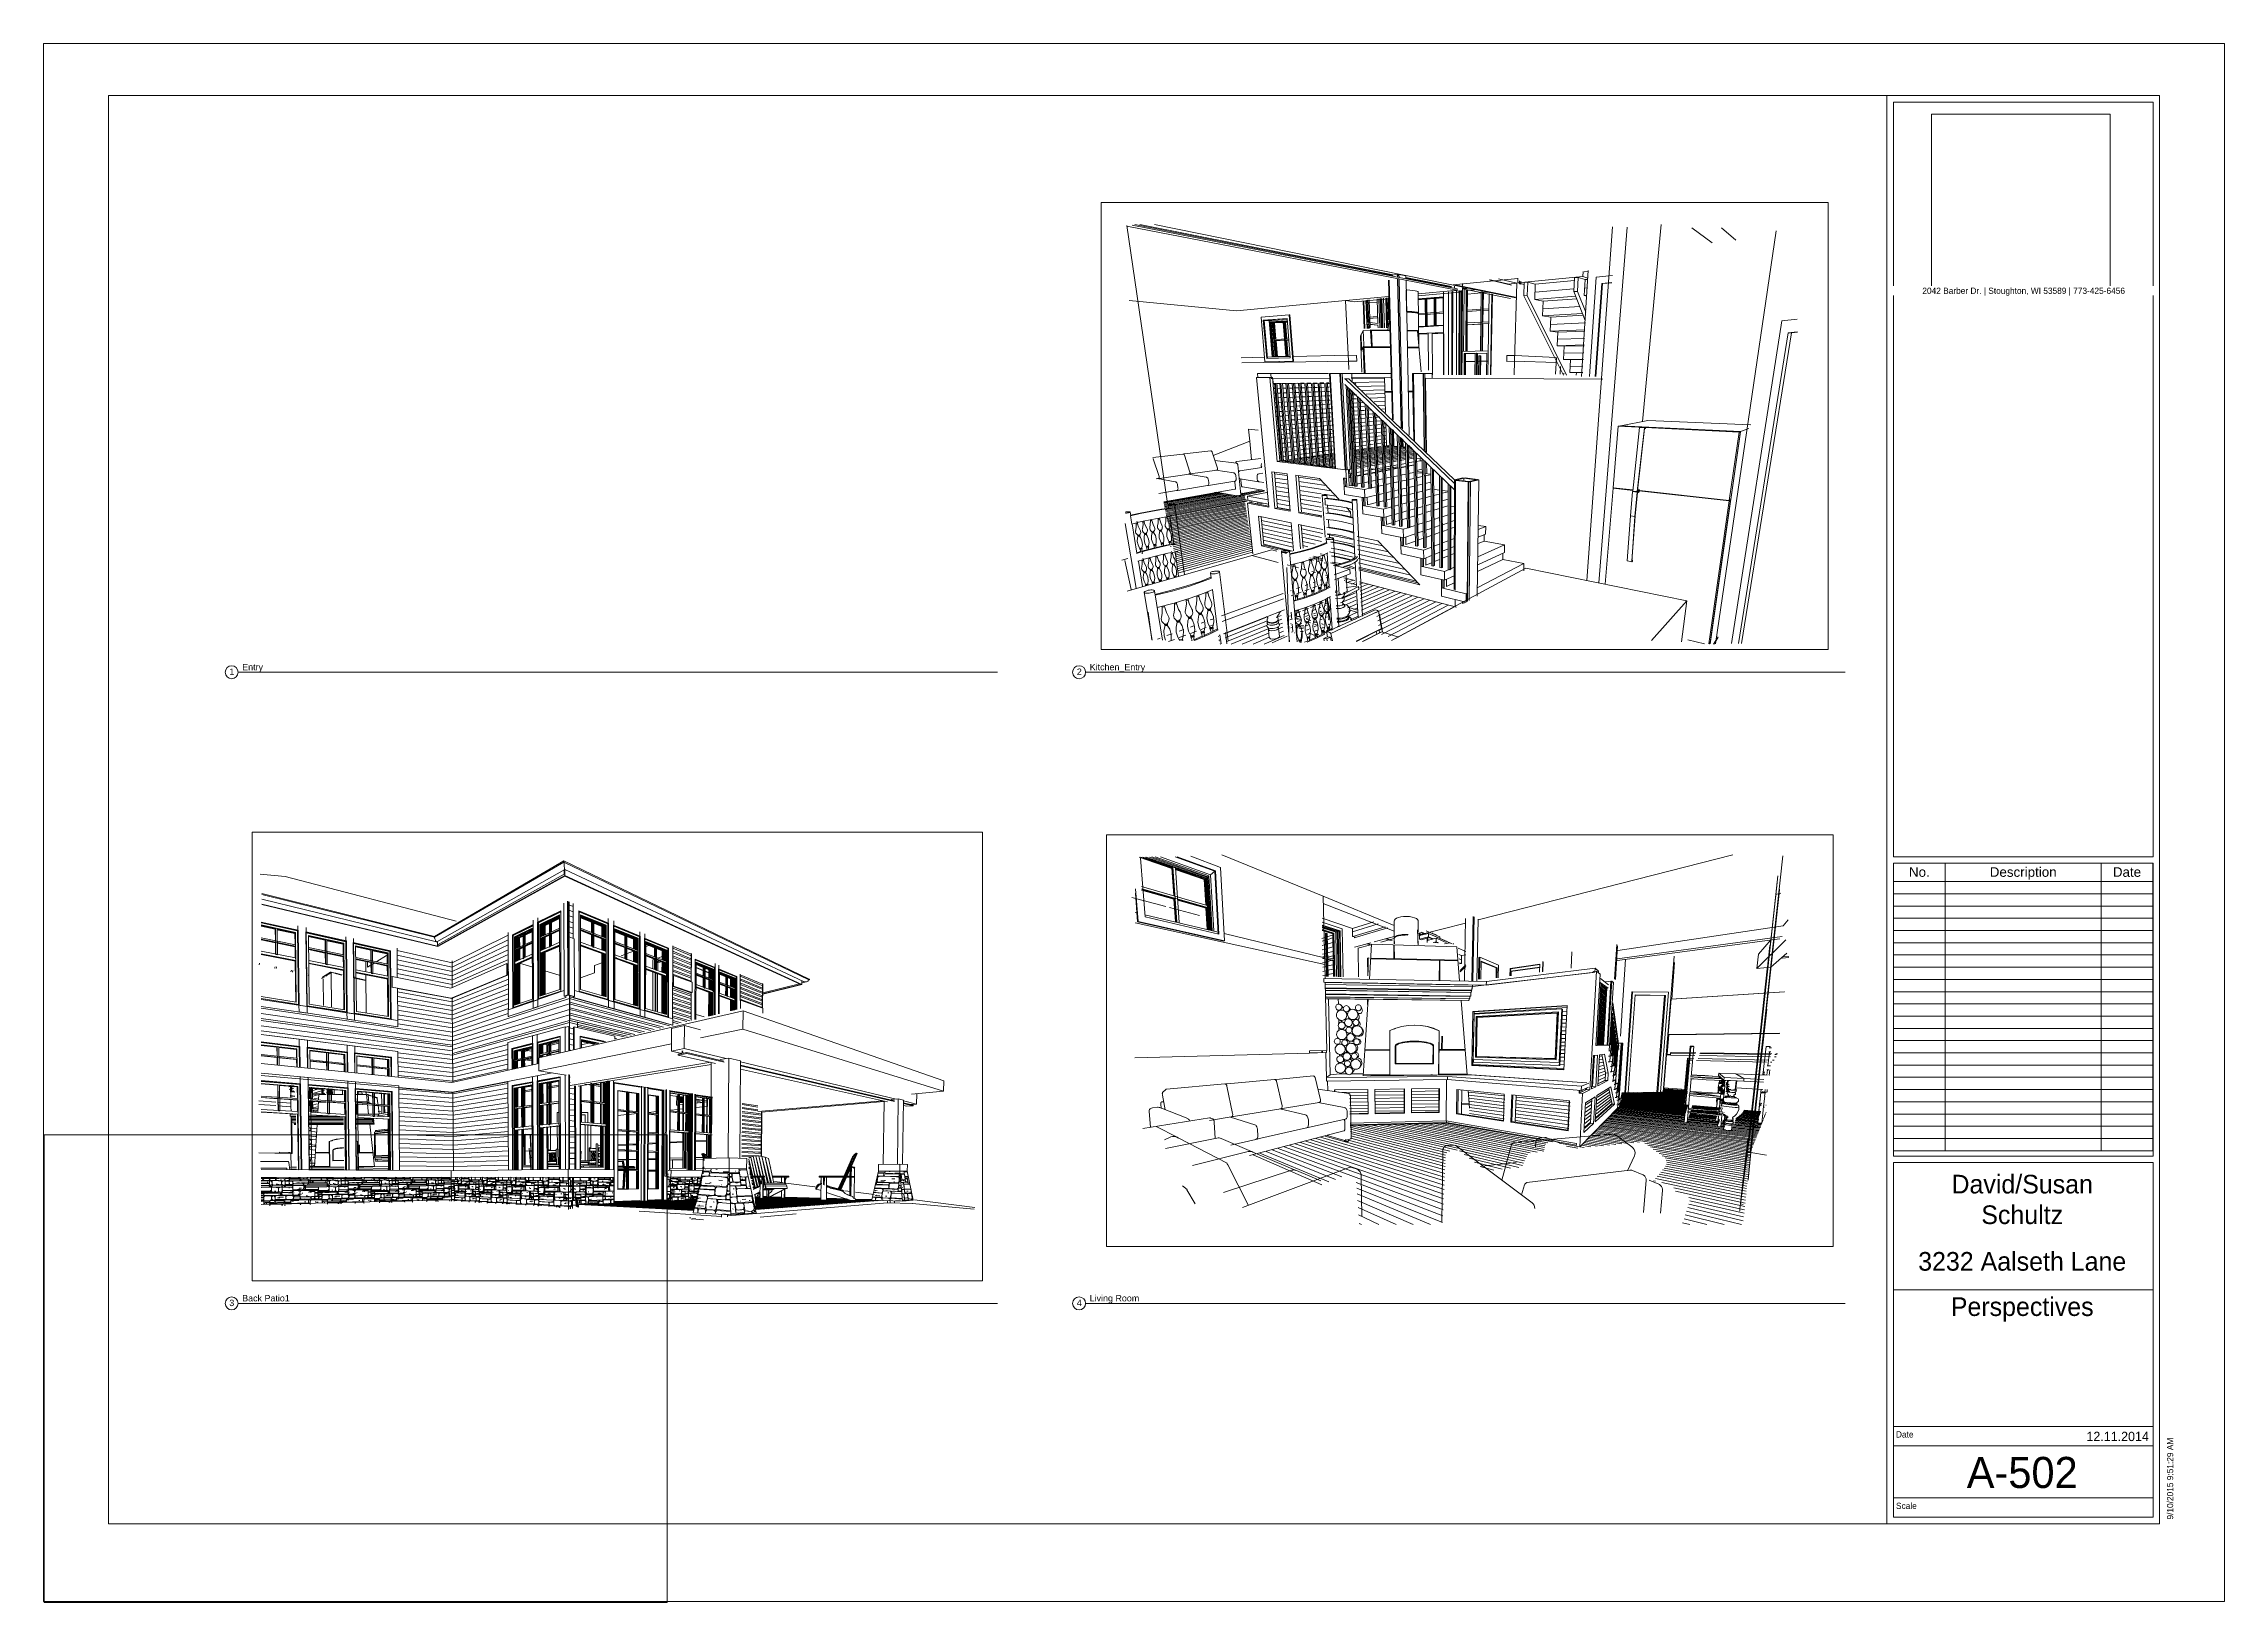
# Paper-space layout 'Layout1' of a CAD drawing. Header units: inches. Extents: x 0 to 42, y 0 to 30.
# The model-space entities are those that its viewports show. They can reach past a viewport. Long polylines and large blocks are cut down to what shows.
import ezdxf

# ---------------------------------------------------------------- set-up
doc = ezdxf.new("R2010")
doc.units = ezdxf.units.IN
doc.header["$MEASUREMENT"] = 0
for name, color, linetype, lineweight in [('A-CLNG', 13, 'Continuous', 13), ('A-DETL-THIN', 151, 'Continuous', 9), ('A-DOOR', 31, 'Continuous', 13), ('A-DOOR-FRAM', 31, 'Continuous', 9), ('A-DOOR-GLAZ', 31, 'Continuous', 9), ('A-FLOR', 192, 'Continuous', 13), ('A-FLOR-HRAL', 11, 'Continuous', 9), ('A-FLOR-PATT', 8, 'Continuous', 13), ('A-GENM', 13, 'Continuous', 9), ('A-GLAZ', 151, 'Continuous', 13), ('A-PART', 2, 'Continuous', 9), ('A-ROOF', 132, 'Continuous', 13), ('A-ROOF-OTLN', 132, 'Continuous', 9), ('A-WALL', 113, 'Continuous', 13), ('A-WALL-PATT', 111, 'Continuous', 13), ('C-TOPO', 7, 'Continuous', 9), ('G-ANNO-SCHD', 231, 'Continuous', 9), ('G-ANNO-TTLB', 6, 'Continuous', 9), ('G-ANNO-TTLB-MEDM', 33, 'Continuous', 20), ('G-ANNO-TTLB-THIN', 151, 'Continuous', 9), ('I-FURN', 30, 'Continuous', 9), ('I-WALL', 2, 'Continuous', 13), ('L-SITE-WALL', 31, 'Continuous', 13), ('M-HVAC-CDFF', 50, 'Continuous', 9), ('Q-CASE', 31, 'Continuous', 9), ('Q-SPCQ', 91, 'Continuous', 9), ('S-BEAM', 12, 'Continuous', 9), ('S-COLS', 52, 'Continuous', 9), ('S-FNDN', 32, 'Continuous', 13), ('S-STRS', 31, 'Continuous', 9)]:
    doc.layers.add(name, color=color, linetype=linetype, lineweight=lineweight)
doc.layers.add('G-ANNO-NPLT', color=191, linetype='Continuous', plot=False)
doc.styles.add('Arial', font='arial.ttf', dxfattribs={"height": 0.122942})
doc.styles.add('Arial_1', font='arial.ttf', dxfattribs={"height": 0.184412})
doc.styles.add('Century Gothic', font='GOTHIC.TTF', dxfattribs={"height": 0.119759})
doc.styles.add('Century Gothic_1', font='GOTHIC.TTF', dxfattribs={"height": 0.598797})
doc.styles.add('Century Gothic_2', font='GOTHIC.TTF', dxfattribs={"height": 0.359278})
doc.styles.add('Century Gothic_3', font='GOTHIC.TTF', dxfattribs={"height": 0.179639})
picture_1 = doc.add_image_def('image1.jpg', size_in_pixel=(939, 939))

# ---------------------------------------------------------------- blocks, each defined once
blk = doc.blocks.new('E1 30 x 42 Horizontal - E1 30x42 Horizontal-11829-Perspectives')
at = {"layer": 'G-ANNO-TTLB-MEDM'}
for p, q in [((1.24, 29.014), (1.24, 1.514)), ((40.74, 29.014), (1.24, 29.014)), ((35.49, 29.014), (35.49, 1.514)), ((40.74, 29.014), (40.74, 1.514)), ((35.615, 28.889), (40.615, 28.889)), ((35.615, 28.889), (35.615, 14.358)), ((40.615, 14.358), (40.615, 28.889)), ((35.615, 14.358), (40.615, 14.358)), ((35.615, 14.233), (35.615, 8.594)), ((40.615, 14.233), (35.615, 14.233)), ((40.615, 8.594), (40.615, 14.233)), ((35.615, 8.594), (40.615, 8.594)), ((35.615, 1.639), (35.615, 8.469)), ((35.615, 8.469), (40.615, 8.469)), ((40.615, 8.469), (40.615, 1.639)), ((35.615, 6.02), (40.615, 6.02)), ((1.24, 1.514), (40.74, 1.514)), ((40.615, 1.639), (35.615, 1.639))]:
    blk.add_line(p, q, dxfattribs=at)
at = {"layer": 'G-ANNO-TTLB-THIN'}
for p, q in [((-0.01, 30.014), (41.99, 30.014)), ((-0.01, 0.014), (-0.01, 30.014)), ((41.99, 0.014), (41.99, 30.014)), ((35.615, 3.389), (40.615, 3.389)), ((35.615, 3.014), (40.615, 3.014)), ((35.615, 2.014), (40.615, 2.014)), ((-0.01, 0.014), (41.99, 0.014))]:
    blk.add_line(p, q, dxfattribs=at)
at = {"layer": 'G-ANNO-TTLB'}
image = blk.add_image(picture_1, insert=(36.348, 25.214), size_in_units=(3.444, 3.444), dxfattribs=at)
image.dxf.flags = 7
at = {"layer": 'G-ANNO-TTLB', "line_spacing_factor": 0.984117, "style": 'Century Gothic', "bg_fill": 3, "box_fill_scale": 1.25, "bg_fill_color": 0, "bg_fill_transparency": 0}
for s, insert, char_height, width, attachment_point in [('2042 Barber Dr. | Stoughton, WI 53589 | 773-425-6456', (38.124, 25.315), 0.11976, 5.052, 2), ('Date', (35.665, 3.294), 0.1198, 0.4725, 1), ('Scale', (35.665, 1.919), 0.1198, 0.5265, 1)]:
    blk.add_mtext(s, dxfattribs=dict(at, insert=insert, char_height=char_height, width=width, attachment_point=attachment_point))
blk = doc.blocks.new('Viewport - View Title-1830-Perspectives')
at = {"layer": 'G-ANNO-TTLB'}
for start, end in [(0, 180), (180, 360)]:
    blk.add_arc((-0.125, 0), 0.125, start, end, dxfattribs=at)
blk = doc.blocks.new('FP_20-Kitchen_Entry')
at = {"layer": 'A-FLOR-PATT', "lineweight": 9}
for p, q in [((-427.9896, -32.0207), (-427.9966, -32.0217)), ((-427.9778, -32.0214), (-427.9877, -32.0228)), ((-427.9781, -32.0191), (-427.9848, -32.02)), ((-427.9761, -32.0235), (-427.9787, -32.0239)), ((-427.9664, -32.0174), (-427.9733, -32.0184)), ((-427.9661, -32.0196), (-427.9729, -32.0207)), ((-427.9657, -32.022), (-427.9726, -32.023)), ((-427.9653, -32.0244), (-427.9696, -32.025)), ((-427.9545, -32.0156), (-427.9616, -32.0167)), ((-427.9542, -32.0179), (-427.9612, -32.0189)), ((-427.9538, -32.0202), (-427.9609, -32.0213)), ((-427.9535, -32.0226), (-427.9605, -32.0237)), ((-427.9531, -32.025), (-427.9604, -32.0262)), ((-427.9406, -32.0257), (-427.951, -32.0273)), ((-427.9423, -32.0139), (-427.9496, -32.0149)), ((-427.942, -32.0161), (-427.9493, -32.0172)), ((-427.9417, -32.0184), (-427.9489, -32.0195)), ((-427.9413, -32.0208), (-427.9486, -32.0219)), ((-427.941, -32.0232), (-427.9482, -32.0243)), ((-427.9299, -32.0121), (-427.9374, -32.0132)), ((-427.9296, -32.0143), (-427.9371, -32.0154)), ((-427.9293, -32.0166), (-427.9368, -32.0177)), ((-427.929, -32.0189), (-427.9364, -32.02)), ((-427.9287, -32.0213), (-427.9361, -32.0224)), ((-427.9283, -32.0238), (-427.9357, -32.0249)), ((-427.928, -32.0263), (-427.9354, -32.0275)), ((-427.9173, -32.0103), (-427.9249, -32.0114)), ((-427.917, -32.0125), (-427.9246, -32.0136)), ((-427.9167, -32.0147), (-427.9243, -32.0158)), ((-427.9164, -32.017), (-427.924, -32.0182)), ((-427.9161, -32.0194), (-427.9237, -32.0206)), ((-427.9157, -32.0218), (-427.9234, -32.023)), ((-427.9154, -32.0243), (-427.923, -32.0255)), ((-427.9151, -32.0269), (-427.9227, -32.0281)), ((-427.9043, -32.0084), (-427.9122, -32.0095)), ((-427.9041, -32.0106), (-427.9119, -32.0117)), ((-427.9038, -32.0128), (-427.9117, -32.014)), ((-427.9035, -32.0151), (-427.9114, -32.0163)), ((-427.9032, -32.0174), (-427.911, -32.0186)), ((-427.9029, -32.0198), (-427.9107, -32.0211)), ((-427.9026, -32.0223), (-427.9104, -32.0236)), ((-427.9023, -32.0249), (-427.9101, -32.0261)), ((-427.9019, -32.0275), (-427.9097, -32.0288)), ((-427.8944, -32.007), (-427.8992, -32.0077)), ((-427.8941, -32.0091), (-427.899, -32.0098)), ((-427.8939, -32.0113), (-427.8987, -32.012)), ((-427.8936, -32.0136), (-427.8984, -32.0143)), ((-427.8933, -32.0159), (-427.8981, -32.0167)), ((-427.893, -32.0183), (-427.8978, -32.0191)), ((-427.8927, -32.0208), (-427.8975, -32.0215)), ((-427.8924, -32.0233), (-427.8972, -32.0241)), ((-427.8921, -32.0259), (-427.8969, -32.0267)), ((-427.8426, -31.9995), (-427.8513, -32.0007)), ((-427.8424, -32.0015), (-427.8511, -32.0028)), ((-427.8422, -32.0037), (-427.8509, -32.0049)), ((-427.842, -32.0058), (-427.8507, -32.0071)), ((-427.8418, -32.0081), (-427.8505, -32.0094)), ((-427.8416, -32.0104), (-427.8502, -32.0117)), ((-427.8414, -32.0127), (-427.85, -32.0141)), ((-427.8412, -32.0152), (-427.8498, -32.0165)), ((-427.8409, -32.0177), (-427.8495, -32.019)), ((-427.8407, -32.0202), (-427.8493, -32.0216)), ((-427.8404, -32.0229), (-427.849, -32.0243)), ((-427.8402, -32.0256), (-427.8487, -32.0271)), ((-427.8281, -31.9974), (-427.8373, -31.9987)), ((-427.8279, -31.9994), (-427.8371, -32.0008)), ((-427.8277, -32.0015), (-427.8369, -32.0029)), ((-427.8275, -32.0037), (-427.8367, -32.005)), ((-427.8273, -32.0059), (-427.8365, -32.0073)), ((-427.8271, -32.0081), (-427.8363, -32.0095)), ((-427.8269, -32.0105), (-427.8361, -32.0119)), ((-427.8267, -32.0129), (-427.8359, -32.0143)), ((-427.8265, -32.0153), (-427.8357, -32.0168)), ((-427.8263, -32.0179), (-427.8354, -32.0194)), ((-427.8261, -32.0205), (-427.8352, -32.022)), ((-427.8259, -32.0232), (-427.8349, -32.0247)), ((-427.8256, -32.026), (-427.8347, -32.0275)), ((-427.8132, -31.9952), (-427.8227, -31.9966)), ((-427.813, -31.9972), (-427.8225, -31.9986)), ((-427.8129, -31.9993), (-427.8224, -32.0007)), ((-427.8127, -32.0014), (-427.8222, -32.0028)), ((-427.8125, -32.0036), (-427.822, -32.005)), ((-427.8124, -32.0058), (-427.8218, -32.0073)), ((-427.8122, -32.0081), (-427.8216, -32.0096)), ((-427.812, -32.0105), (-427.8214, -32.012)), ((-427.8118, -32.013), (-427.8212, -32.0145)), ((-427.8116, -32.0155), (-427.821, -32.017)), ((-427.8114, -32.0181), (-427.8208, -32.0196)), ((-427.8112, -32.0207), (-427.8206, -32.0223)), ((-427.811, -32.0235), (-427.8203, -32.0251)), ((-427.8108, -32.0263), (-427.8201, -32.0279)), ((-427.798, -31.993), (-427.8078, -31.9945)), ((-427.7979, -31.995), (-427.8076, -31.9964)), ((-427.7977, -31.9971), (-427.8075, -31.9985)), ((-427.7976, -31.9991), (-427.8073, -32.0006)), ((-427.7974, -32.0013), (-427.8072, -32.0028)), ((-427.7973, -32.0035), (-427.807, -32.005)), ((-427.7971, -32.0058), (-427.8068, -32.0073)), ((-427.7969, -32.0081), (-427.8066, -32.0097)), ((-427.7968, -32.0105), (-427.8064, -32.0121)), ((-427.7966, -32.013), (-427.8063, -32.0146)), ((-427.7964, -32.0156), (-427.8061, -32.0172)), ((-427.7962, -32.0182), (-427.8059, -32.0198)), ((-427.796, -32.0209), (-427.8057, -32.0226)), ((-427.7958, -32.0237), (-427.8054, -32.0254)), ((-427.7824, -31.9908), (-427.7925, -31.9922)), ((-427.7823, -31.9927), (-427.7924, -31.9942)), ((-427.7822, -31.9947), (-427.7922, -31.9962)), ((-427.7821, -31.9968), (-427.7921, -31.9983)), ((-427.7819, -31.9989), (-427.792, -32.0005)), ((-427.7818, -32.0011), (-427.7918, -32.0027)), ((-427.7816, -32.0033), (-427.7917, -32.0049)), ((-427.7815, -32.0057), (-427.7915, -32.0072)), ((-427.7814, -32.008), (-427.7913, -32.0096)), ((-427.7812, -32.0105), (-427.7912, -32.0121)), ((-427.781, -32.013), (-427.791, -32.0147)), ((-427.7809, -32.0156), (-427.7908, -32.0173)), ((-427.7807, -32.0183), (-427.7906, -32.02)), ((-427.7805, -32.021), (-427.7904, -32.0228)), ((-427.7735, -31.9895), (-427.7769, -31.99)), ((-427.7722, -31.9913), (-427.7768, -31.9919)), ((-427.7663, -31.9924), (-427.7767, -31.9939)), ((-427.7662, -31.9944), (-427.7765, -31.996)), ((-427.7661, -31.9965), (-427.7764, -31.9981)), ((-427.766, -31.9987), (-427.7763, -32.0003)), ((-427.7658, -32.0009), (-427.7762, -32.0025)), ((-427.7657, -32.0031), (-427.776, -32.0048)), ((-427.7656, -32.0055), (-427.7759, -32.0071)), ((-427.7655, -32.0079), (-427.7757, -32.0096)), ((-427.7653, -32.0104), (-427.7756, -32.0121)), ((-427.7652, -32.0129), (-427.7754, -32.0147)), ((-427.765, -32.0156), (-427.7753, -32.0173)), ((-427.7649, -32.0183), (-427.7751, -32.0201)), ((-427.7547, -31.9927), (-427.7606, -31.9936)), ((-427.7499, -31.994), (-427.7605, -31.9957)), ((-427.7498, -31.9961), (-427.7604, -31.9978)), ((-427.7497, -31.9983), (-427.7603, -32)), ((-427.7496, -32.0006), (-427.7602, -32.0023)), ((-427.7495, -32.0029), (-427.7601, -32.0046)), ((-427.7493, -32.0052), (-427.7599, -32.007)), ((-427.7492, -32.0077), (-427.7598, -32.0095)), ((-427.7491, -32.0102), (-427.7597, -32.012)), ((-427.749, -32.0128), (-427.7595, -32.0146)), ((-427.7489, -32.0155), (-427.7594, -32.0173)), ((-427.7379, -31.9922), (-427.7442, -31.9932)), ((-427.7361, -31.994), (-427.7442, -31.9953)), ((-427.7342, -31.9959), (-427.7441, -31.9974)), ((-427.733, -31.9979), (-427.744, -31.9997)), ((-427.7329, -32.0002), (-427.7439, -32.002)), ((-427.7328, -32.0025), (-427.7438, -32.0043)), ((-427.7327, -32.0049), (-427.7436, -32.0068)), ((-427.7327, -32.0074), (-427.7435, -32.0093)), ((-427.7326, -32.01), (-427.7434, -32.0119)), ((-427.7325, -32.0126), (-427.7433, -32.0145)), ((-427.7397, -31.9904), (-427.7406, -31.9906)), ((-427.9389, -32.028), (-427.9415, -32.0284)), ((-427.9276, -32.0289), (-427.9319, -32.0296)), ((-427.9147, -32.0296), (-427.9222, -32.0308)), ((-427.9016, -32.0302), (-427.9124, -32.032)), ((-427.8998, -32.0328), (-427.9024, -32.0332)), ((-427.8918, -32.0286), (-427.8966, -32.0294)), ((-427.8915, -32.0314), (-427.8962, -32.0322)), ((-427.8911, -32.0342), (-427.8923, -32.0345)), ((-427.8399, -32.0284), (-427.8484, -32.0299)), ((-427.8396, -32.0314), (-427.8482, -32.0328)), ((-427.8254, -32.0289), (-427.8344, -32.0304))]:
    blk.add_line(p, q, dxfattribs=at)
blk = doc.blocks.new('FP_21-Kitchen_Entry')
at = {"layer": 'A-FLOR-PATT', "lineweight": 9}
for p, q in [((-428.1264, -32.085), (-428.2372, -32.1046)), ((-428.1216, -32.0859), (-428.2368, -32.1064)), ((-428.1167, -32.0867), (-428.2364, -32.1083)), ((-428.1118, -32.0876), (-428.236, -32.1101)), ((-428.1069, -32.0885), (-428.2356, -32.112)), ((-428.1019, -32.0894), (-428.2352, -32.1139)), ((-428.0969, -32.0903), (-428.2348, -32.1159)), ((-428.0918, -32.0913), (-428.2344, -32.1179)), ((-428.0904, -32.0929), (-428.2339, -32.1199)), ((-428.0738, -32.0916), (-428.2335, -32.1219)), ((-428.0735, -32.0935), (-428.233, -32.124)), ((-428.0732, -32.0954), (-428.2326, -32.1261)), ((-428.0729, -32.0973), (-428.2321, -32.1282)), ((-428.0707, -32.0989), (-428.2317, -32.1303)), ((-428.0685, -32.1005), (-428.2312, -32.1325)), ((-428.0682, -32.1025), (-428.2307, -32.1348)), ((-428.0732, -32.1056), (-428.2302, -32.137)), ((-428.0729, -32.1076), (-428.2297, -32.1393)), ((-428.0725, -32.1097), (-428.2292, -32.1417)), ((-428.0722, -32.1119), (-428.2287, -32.144)), ((-428.0719, -32.114), (-428.2282, -32.1464)), ((-428.0342, -32.0823), (-428.0848, -32.0918)), ((-428.081, -32.0874), (-428.0815, -32.0875)), ((-428.0344, -32.0805), (-428.0812, -32.0893)), ((-428.0391, -32.0796), (-428.0756, -32.0864)), ((-428.0715, -32.1163), (-428.2277, -32.1489)), ((-428.0712, -32.1185), (-428.2271, -32.1514)), ((-428.0708, -32.1208), (-428.2266, -32.1539)), ((-428.0705, -32.1231), (-428.226, -32.1565)), ((-428.0701, -32.1255), (-428.2255, -32.1591)), ((-428.0697, -32.1279), (-428.2249, -32.1617)), ((-428.0694, -32.1303), (-428.2243, -32.1644)), ((-428.069, -32.1328), (-428.2237, -32.1672)), ((-428.0686, -32.1353), (-428.2231, -32.17)), ((-428.0682, -32.1379), (-428.2225, -32.1728)), ((-428.0678, -32.1405), (-428.2219, -32.1757)), ((-428.0674, -32.1432), (-428.2212, -32.1787)), ((-428.0669, -32.1459), (-428.2206, -32.1817)), ((-428.0665, -32.1487), (-428.2199, -32.1847)), ((-428.0661, -32.1515), (-428.2192, -32.1878)), ((-428.0656, -32.1544), (-428.2186, -32.191)), ((-428.0652, -32.1573), (-428.2179, -32.1942)), ((-428.0647, -32.1603), (-428.2172, -32.1975)), ((-428.0642, -32.1633), (-428.2164, -32.2009)), ((-428.0638, -32.1664), (-428.2157, -32.2043)), ((-428.0633, -32.1696), (-428.2149, -32.2078)), ((-428.0628, -32.1728), (-428.2142, -32.2113)), ((-428.0623, -32.1761), (-428.2134, -32.2149)), ((-428.0617, -32.1795), (-428.2126, -32.2186)), ((-428.0612, -32.1829), (-428.2118, -32.2224)), ((-428.0607, -32.1864), (-428.2109, -32.2262)), ((-428.0601, -32.1899), (-428.2101, -32.2301)), ((-428.0595, -32.1936), (-428.2092, -32.2341)), ((-428.059, -32.1973), (-428.2083, -32.2382)), ((-428.0584, -32.2011), (-428.2074, -32.2424)), ((-428.0578, -32.205), (-428.2065, -32.2467)), ((-427.8493, -32.2875), (-427.8767, -32.2988)), ((-427.8645, -32.2592), (-427.8728, -32.2623)), ((-427.8545, -32.2619), (-427.8678, -32.267)), ((-427.8508, -32.267), (-427.8576, -32.2697)), ((-427.8341, -32.2672), (-427.8413, -32.2701)), ((-427.8237, -32.2699), (-427.8408, -32.2768)), ((-427.8132, -32.2727), (-427.8403, -32.2838)), ((-427.8025, -32.2755), (-427.8398, -32.2911)), ((-427.7917, -32.2783), (-427.8392, -32.2985)), ((-427.7807, -32.2812), (-427.8387, -32.3063)), ((-427.7696, -32.2841), (-427.8381, -32.3143)), ((-427.7583, -32.287), (-427.8375, -32.3225)), ((-427.7469, -32.29), (-427.8369, -32.3311)), ((-427.9996, -32.333), (-428.0098, -32.3371)), ((-428.0006, -32.3256), (-428.0042, -32.3271)), ((-427.9811, -32.3336), (-427.9832, -32.3344)), ((-427.9608, -32.3253), (-427.9731, -32.3303)), ((-427.9616, -32.3337), (-427.9671, -32.336)), ((-427.9444, -32.3187), (-427.957, -32.3238)), ((-427.9452, -32.3269), (-427.9548, -32.3309)), ((-427.9299, -32.3129), (-427.9408, -32.3173)), ((-427.9308, -32.321), (-427.9387, -32.3243)), ((-427.9183, -32.3082), (-427.9263, -32.3114)), ((-427.9194, -32.3164), (-427.9242, -32.3183)), ((-427.9155, -32.331), (-427.9219, -32.3337)), ((-427.9195, -32.3244), (-427.9212, -32.3251)), ((-427.9088, -32.312), (-427.9118, -32.3132)), ((-427.9077, -32.3277), (-427.9115, -32.3293)), ((-427.908, -32.3196), (-427.909, -32.32)), ((-427.8487, -32.2948), (-427.8797, -32.3078)), ((-427.8481, -32.3023), (-427.8727, -32.3128)), ((-427.8479, -32.3272), (-427.8666, -32.3356)), ((-427.8475, -32.3101), (-427.8648, -32.3176)), ((-427.8595, -32.3237), (-427.8639, -32.3256)), ((-427.8469, -32.3181), (-427.8533, -32.321)), ((-427.7354, -32.2931), (-427.8094, -32.3275)), ((-427.7237, -32.2961), (-427.8064, -32.3354)), ((-427.7118, -32.2992), (-427.8046, -32.3441)), ((-427.6997, -32.3024), (-427.8028, -32.3533)), ((-427.6875, -32.3056), (-427.801, -32.3627)), ((-427.6751, -32.3088), (-427.7971, -32.3715)), ((-427.6625, -32.3121), (-427.7838, -32.3757)), ((-427.6498, -32.3155), (-427.7703, -32.3801)), ((-428.1257, -32.3746), (-428.1274, -32.3753)), ((-428.0305, -32.3374), (-428.1144, -32.3702)), ((-428.0295, -32.3449), (-428.1129, -32.3781)), ((-428.0297, -32.3532), (-428.1113, -32.3862)), ((-428.0259, -32.3601), (-428.1006, -32.3909)), ((-428.0252, -32.3686), (-428.0785, -32.3909)), ((-428.024, -32.3771), (-428.0563, -32.3909)), ((-427.9939, -32.3734), (-428.0342, -32.3909)), ((-427.9985, -32.3406), (-428.0072, -32.3441)), ((-427.9963, -32.3565), (-428.0056, -32.3604)), ((-427.9974, -32.3484), (-428.0045, -32.3513)), ((-427.9951, -32.3648), (-428.0044, -32.3688)), ((-427.9801, -32.3413), (-427.9822, -32.3422)), ((-427.9798, -32.3496), (-427.9811, -32.3501)), ((-427.9779, -32.3575), (-427.98, -32.3584)), ((-427.9768, -32.366), (-427.9789, -32.3669)), ((-427.9581, -32.3491), (-427.97, -32.3541)), ((-427.9511, -32.3461), (-427.9522, -32.3466)), ((-427.9429, -32.3514), (-427.9514, -32.355)), ((-427.9432, -32.3605), (-427.9487, -32.363)), ((-427.941, -32.3689), (-427.9463, -32.3713)), ((-427.9422, -32.3423), (-427.9447, -32.3434)), ((-427.9275, -32.3361), (-427.9358, -32.3396)), ((-427.9287, -32.3452), (-427.9333, -32.3472)), ((-427.9236, -32.3707), (-427.9332, -32.3751)), ((-427.9288, -32.3542), (-427.9328, -32.356)), ((-427.9266, -32.3625), (-427.9322, -32.365)), ((-427.9173, -32.3403), (-427.9212, -32.342)), ((-427.9116, -32.3652), (-427.9193, -32.3688)), ((-427.9169, -32.349), (-427.9186, -32.3497)), ((-427.9162, -32.3578), (-427.9181, -32.3587)), ((-427.9064, -32.3356), (-427.909, -32.3367)), ((-427.9065, -32.3629), (-427.9082, -32.3637)), ((-427.8456, -32.3351), (-427.8603, -32.3418)), ((-427.1174, -32.3783), (-427.1255, -32.3909)), ((-428.1241, -32.3826), (-428.1259, -32.3833)), ((-428.1225, -32.3907), (-428.1228, -32.3909))]:
    blk.add_line(p, q, dxfattribs=at)
blk = doc.blocks.new('FP_22-Kitchen_Entry')
at = {"layer": 'A-WALL-PATT', "lineweight": 9}
for p, q in [((-427.8358, -31.7932), (-427.8386, -31.7969)), ((-427.8357, -31.7946), (-427.8386, -31.7982)), ((-427.8373, -31.7951), (-427.8385, -31.7663)), ((-427.8372, -31.7951), (-427.8384, -31.7662)), ((-427.8327, -31.7893), (-427.8358, -31.7932)), ((-427.8358, -31.7932), (-427.8358, -31.7932)), ((-427.8326, -31.7908), (-427.8357, -31.7946)), ((-427.8357, -31.7946), (-427.8357, -31.7946)), ((-427.832, -31.8431), (-427.8341, -31.7926)), ((-427.8319, -31.8431), (-427.834, -31.7926))]:
    blk.add_line(p, q, dxfattribs=at)
blk = doc.blocks.new('FP_23-Kitchen_Entry')
at = {"layer": 'A-WALL-PATT', "lineweight": 9}
for p, q in [((-427.8176, -31.7903), (-427.819, -31.7574)), ((-427.8162, -31.7904), (-427.8175, -31.7574)), ((-427.7794, -31.7906), (-427.8326, -31.7902)), ((-427.7793, -31.7921), (-427.8326, -31.7917)), ((-427.7214, -31.7911), (-427.7449, -31.7909)), ((-427.7213, -31.7925), (-427.7448, -31.7923)), ((-427.7767, -31.8803), (-427.7905, -31.8803)), ((-427.7767, -31.8817), (-427.7904, -31.8817)), ((-427.7342, -31.88), (-427.743, -31.8801)), ((-427.7341, -31.8815), (-427.743, -31.8815))]:
    blk.add_line(p, q, dxfattribs=at)
blk = doc.blocks.new('FP_24-Kitchen_Entry')
at = {"layer": 'A-WALL-PATT', "lineweight": 9}
for p, q in [((-428.0133, -32.0468), (-427.9874, -32.0504)), ((-428.0125, -32.0555), (-427.9867, -32.0593)), ((-428.0118, -32.0641), (-427.986, -32.0681)), ((-427.9645, -32.0537), (-427.9185, -32.0601)), ((-427.9639, -32.0626), (-427.9087, -32.0707)), ((-427.9632, -32.0715), (-427.8989, -32.0814)), ((-428.011, -32.0727), (-427.9853, -32.0768)), ((-428.0102, -32.0813), (-427.9845, -32.0855)), ((-428.0095, -32.0898), (-427.9838, -32.0942)), ((-428.0087, -32.0983), (-427.9831, -32.1028)), ((-428.0079, -32.1068), (-427.9824, -32.1114)), ((-428.0072, -32.1152), (-427.9817, -32.12)), ((-427.9625, -32.0804), (-427.9192, -32.0873)), ((-427.9618, -32.0893), (-427.9201, -32.0961)), ((-427.9611, -32.0981), (-427.9195, -32.1052)), ((-427.9604, -32.1068), (-427.9189, -32.1141)), ((-427.9111, -32.0886), (-427.8889, -32.0921)), ((-428.0397, -32.1411), (-427.9789, -32.1539)), ((-428.0389, -32.1491), (-427.9782, -32.1623)), ((-428.0381, -32.1572), (-427.9775, -32.1706)), ((-427.9598, -32.1156), (-427.9183, -32.1231)), ((-427.9591, -32.1242), (-427.9177, -32.132)), ((-427.9587, -32.1581), (-427.9154, -32.1673)), ((-427.9094, -32.1158), (-427.8596, -32.1246)), ((-428.0374, -32.1652), (-427.9768, -32.1789)), ((-428.0366, -32.1731), (-427.9761, -32.1872)), ((-428.0358, -32.181), (-427.9754, -32.1954)), ((-428.035, -32.1889), (-427.977, -32.2031)), ((-427.958, -32.1666), (-427.918, -32.1753)), ((-427.9573, -32.1751), (-427.9186, -32.1837)), ((-427.9567, -32.1835), (-427.9311, -32.1893)), ((-427.956, -32.1919), (-427.9456, -32.1943)), ((-427.9059, -32.1692), (-427.8555, -32.1798)), ((-427.9036, -32.1784), (-427.855, -32.1889)), ((-427.8876, -32.1992), (-427.8698, -32.2032)), ((-427.8458, -32.1819), (-427.7942, -32.1927)), ((-427.8454, -32.1909), (-427.7832, -32.2044)), ((-427.845, -32.2), (-427.772, -32.2161)), ((-427.9342, -32.2135), (-427.9267, -32.2153)), ((-427.9224, -32.2164), (-427.9163, -32.2179)), ((-427.9212, -32.2083), (-427.9169, -32.2094)), ((-427.9019, -32.2045), (-427.8543, -32.2155)), ((-427.8445, -32.209), (-427.7608, -32.228)), ((-427.8441, -32.2179), (-427.7495, -32.2399)), ((-427.8436, -32.2268), (-427.7381, -32.252)), ((-427.8432, -32.2357), (-427.7266, -32.2641))]:
    blk.add_line(p, q, dxfattribs=at)
blk = doc.blocks.new('FP_25-Kitchen_Entry')
at = {"layer": 'A-WALL-PATT', "lineweight": 9}
for p, q in [((-428.017, -31.8553), (-428.0165, -31.8553)), ((-428.0162, -31.8649), (-428.0134, -31.8649)), ((-428.0154, -31.8745), (-428.0126, -31.8745)), ((-428.0145, -31.8841), (-428.0118, -31.884)), ((-428.0137, -31.8936), (-428.0109, -31.8935)), ((-428.0084, -31.8648), (-428.0027, -31.8647)), ((-428.0076, -31.8743), (-428.0019, -31.8742)), ((-428.0068, -31.8838), (-428.0011, -31.8837)), ((-428.006, -31.8933), (-428.0003, -31.893)), ((-428.0129, -31.903), (-428.0101, -31.9029)), ((-428.0121, -31.9124), (-428.0093, -31.9123)), ((-428.0113, -31.9218), (-428.0085, -31.9216)), ((-428.0105, -31.9311), (-428.0077, -31.9309)), ((-428.0052, -31.9027), (-427.9995, -31.9024)), ((-428.0044, -31.912), (-427.9988, -31.9117)), ((-428.0036, -31.9213), (-427.998, -31.921)), ((-428.0029, -31.9306), (-427.9972, -31.9302)), ((-428.0021, -31.9398), (-427.9965, -31.9394)), ((-428.0097, -31.9404), (-428.0069, -31.9402)), ((-428.0089, -31.9497), (-428.0062, -31.9494)), ((-428.0081, -31.9589), (-428.0054, -31.9586)), ((-428.0073, -31.968), (-428.0046, -31.9677)), ((-428.0065, -31.9771), (-428.0038, -31.9768)), ((-428.0013, -31.949), (-427.9957, -31.9485)), ((-428.0005, -31.9582), (-427.995, -31.9576)), ((-427.9998, -31.9673), (-427.9942, -31.9667)), ((-427.999, -31.9763), (-427.9935, -31.9757)), ((-428.0057, -31.9862), (-428.003, -31.9859)), ((-428.0049, -31.9952), (-428.0023, -31.9949)), ((-428.0042, -32.0042), (-428.0015, -32.0039)), ((-428.0034, -32.0132), (-428.0007, -32.0128)), ((-427.9982, -31.9853), (-427.9927, -31.9847)), ((-427.9975, -31.9943), (-427.992, -31.9937)), ((-427.9967, -32.0033), (-427.9912, -32.0026)), ((-427.996, -32.0122), (-427.9905, -32.0114))]:
    blk.add_line(p, q, dxfattribs=at)
blk = doc.blocks.new('FP_26-Kitchen_Entry')
at = {"layer": 'A-WALL-PATT', "lineweight": 9}
blk.add_line((-428.0588, -32.1055), (-428.0469, -32.1077), dxfattribs=at)
blk = doc.blocks.new('FP_27-Kitchen_Entry')
at = {"layer": 'A-WALL-PATT', "lineweight": 9}
for p, q in [((-427.9977, -31.8647), (-427.9906, -31.8645)), ((-427.9969, -31.8741), (-427.9899, -31.8739)), ((-427.9961, -31.8835), (-427.9891, -31.8833)), ((-427.9954, -31.8929), (-427.9884, -31.8926)), ((-427.9856, -31.8645), (-427.9784, -31.8643)), ((-427.9848, -31.8738), (-427.9777, -31.8736)), ((-427.9841, -31.8831), (-427.9769, -31.8829)), ((-427.9834, -31.8924), (-427.9762, -31.8921)), ((-427.9733, -31.8643), (-427.9659, -31.8641)), ((-427.9726, -31.8735), (-427.9652, -31.8733)), ((-427.9719, -31.8827), (-427.9645, -31.8825)), ((-427.9712, -31.8919), (-427.9638, -31.8916)), ((-427.9607, -31.8641), (-427.9531, -31.8639)), ((-427.9601, -31.8732), (-427.9525, -31.873)), ((-427.9594, -31.8823), (-427.9518, -31.8821)), ((-427.9587, -31.8914), (-427.9512, -31.8911)), ((-427.9479, -31.8638), (-427.9401, -31.8637)), ((-427.9473, -31.8729), (-427.9395, -31.8727)), ((-427.9467, -31.8819), (-427.9389, -31.8817)), ((-427.946, -31.8909), (-427.9383, -31.8906)), ((-427.9349, -31.8636), (-427.9269, -31.8635)), ((-427.9343, -31.8726), (-427.9263, -31.8724)), ((-427.9337, -31.8815), (-427.9257, -31.8813)), ((-427.9331, -31.8904), (-427.9251, -31.8901)), ((-427.9216, -31.8634), (-427.9133, -31.8633)), ((-427.921, -31.8723), (-427.9128, -31.8721)), ((-427.9205, -31.8811), (-427.9123, -31.8808)), ((-427.9199, -31.8899), (-427.9117, -31.8896)), ((-427.908, -31.8632), (-427.903, -31.8631)), ((-427.9075, -31.872), (-427.9025, -31.8718)), ((-427.907, -31.8807), (-427.902, -31.8805)), ((-427.9065, -31.8894), (-427.9014, -31.8892)), ((-427.8585, -31.854), (-427.7912, -31.8534)), ((-427.8572, -31.8791), (-427.8563, -31.8791)), ((-427.8568, -31.8874), (-427.8479, -31.8871)), ((-427.8564, -31.8957), (-427.8475, -31.8953)), ((-427.8534, -31.8623), (-427.791, -31.8613)), ((-427.8448, -31.8705), (-427.7907, -31.8692)), ((-427.842, -31.895), (-427.8397, -31.8949)), ((-427.8364, -31.8785), (-427.7905, -31.877)), ((-427.8281, -31.8863), (-427.7902, -31.8848)), ((-427.8199, -31.894), (-427.79, -31.8926)), ((-427.9946, -31.9022), (-427.9876, -31.9018)), ((-427.9938, -31.9114), (-427.9869, -31.9111)), ((-427.9931, -31.9207), (-427.9862, -31.9202)), ((-427.9923, -31.9299), (-427.9854, -31.9294)), ((-427.9916, -31.939), (-427.9847, -31.9385)), ((-427.9827, -31.9016), (-427.9755, -31.9013)), ((-427.9819, -31.9108), (-427.9748, -31.9104)), ((-427.9812, -31.9199), (-427.9741, -31.9195)), ((-427.9805, -31.929), (-427.9734, -31.9285)), ((-427.9798, -31.9381), (-427.9727, -31.9376)), ((-427.9705, -31.901), (-427.9632, -31.9007)), ((-427.9698, -31.9101), (-427.9625, -31.9097)), ((-427.9691, -31.9192), (-427.9618, -31.9187)), ((-427.9684, -31.9282), (-427.9612, -31.9277)), ((-427.9677, -31.9372), (-427.9605, -31.9366)), ((-427.9581, -31.9005), (-427.9505, -31.9001)), ((-427.9574, -31.9095), (-427.9499, -31.909)), ((-427.9568, -31.9184), (-427.9493, -31.918)), ((-427.9561, -31.9273), (-427.9486, -31.9268)), ((-427.9555, -31.9362), (-427.948, -31.9357)), ((-427.9454, -31.8999), (-427.9377, -31.8995)), ((-427.9448, -31.9088), (-427.9371, -31.9084)), ((-427.9442, -31.9176), (-427.9365, -31.9172)), ((-427.9436, -31.9265), (-427.9359, -31.9259)), ((-427.943, -31.9353), (-427.9353, -31.9347)), ((-427.9325, -31.8993), (-427.9246, -31.8989)), ((-427.9319, -31.9081), (-427.924, -31.9076)), ((-427.9313, -31.9168), (-427.9234, -31.9164)), ((-427.9308, -31.9256), (-427.9229, -31.925)), ((-427.9302, -31.9343), (-427.9223, -31.9337)), ((-427.9194, -31.8986), (-427.9112, -31.8983)), ((-427.9188, -31.9074), (-427.9107, -31.9069)), ((-427.9183, -31.916), (-427.9101, -31.9155)), ((-427.9177, -31.9247), (-427.9096, -31.9241)), ((-427.9172, -31.9333), (-427.9091, -31.9326)), ((-427.9059, -31.898), (-427.9009, -31.8978)), ((-427.9054, -31.9066), (-427.9004, -31.9064)), ((-427.9049, -31.9152), (-427.8999, -31.9149)), ((-427.9044, -31.9237), (-427.8994, -31.9234)), ((-427.9039, -31.9322), (-427.8989, -31.9319)), ((-427.856, -31.9039), (-427.8471, -31.9034)), ((-427.8556, -31.9121), (-427.8467, -31.9116)), ((-427.8553, -31.9203), (-427.8464, -31.9197)), ((-427.8549, -31.9285), (-427.846, -31.9278)), ((-427.8545, -31.9366), (-427.8456, -31.9358)), ((-427.8416, -31.9032), (-427.8322, -31.9026)), ((-427.8413, -31.9113), (-427.8318, -31.9107)), ((-427.8409, -31.9193), (-427.8315, -31.9187)), ((-427.8406, -31.9274), (-427.8311, -31.9266)), ((-427.8402, -31.9354), (-427.8308, -31.9346)), ((-427.8263, -31.9103), (-427.8237, -31.9102)), ((-427.826, -31.9183), (-427.8163, -31.9176)), ((-427.8257, -31.9262), (-427.816, -31.9255)), ((-427.8253, -31.9341), (-427.8157, -31.9333)), ((-427.8119, -31.9015), (-427.7897, -31.9003)), ((-427.8104, -31.925), (-427.8082, -31.9249)), ((-427.8101, -31.9328), (-427.8007, -31.932)), ((-427.8098, -31.9406), (-427.7999, -31.9397)), ((-427.8041, -31.9089), (-427.7895, -31.908)), ((-427.7964, -31.9162), (-427.7892, -31.9157)), ((-427.7943, -31.9391), (-427.7934, -31.939)), ((-427.9908, -31.9481), (-427.984, -31.9475)), ((-427.9901, -31.9572), (-427.9833, -31.9566)), ((-427.9894, -31.9662), (-427.9825, -31.9655)), ((-427.9886, -31.9752), (-427.9818, -31.9745)), ((-427.9879, -31.9842), (-427.9811, -31.9834)), ((-427.9791, -31.9471), (-427.972, -31.9465)), ((-427.9784, -31.9561), (-427.9713, -31.9555)), ((-427.9776, -31.9651), (-427.9707, -31.9644)), ((-427.9769, -31.974), (-427.97, -31.9732)), ((-427.9762, -31.9828), (-427.9693, -31.982)), ((-427.9671, -31.9461), (-427.9598, -31.9455)), ((-427.9664, -31.955), (-427.9592, -31.9543)), ((-427.9657, -31.9639), (-427.9585, -31.9631)), ((-427.965, -31.9727), (-427.9579, -31.9719)), ((-427.9644, -31.9815), (-427.9572, -31.9806)), ((-427.9548, -31.9451), (-427.9474, -31.9444)), ((-427.9542, -31.9539), (-427.9468, -31.9532)), ((-427.9535, -31.9627), (-427.9462, -31.9619)), ((-427.9529, -31.9714), (-427.9455, -31.9706)), ((-427.9523, -31.9801), (-427.9449, -31.9792)), ((-427.9423, -31.944), (-427.9347, -31.9434)), ((-427.9417, -31.9527), (-427.9341, -31.952)), ((-427.9411, -31.9614), (-427.9335, -31.9607)), ((-427.9405, -31.9701), (-427.9329, -31.9692)), ((-427.9399, -31.9787), (-427.9324, -31.9778)), ((-427.9296, -31.9429), (-427.9218, -31.9423)), ((-427.929, -31.9516), (-427.9212, -31.9508)), ((-427.9285, -31.9602), (-427.9207, -31.9594)), ((-427.9279, -31.9687), (-427.9201, -31.9679)), ((-427.9273, -31.9772), (-427.9196, -31.9763)), ((-427.9166, -31.9418), (-427.9086, -31.9412)), ((-427.9161, -31.9504), (-427.908, -31.9496)), ((-427.9155, -31.9589), (-427.9075, -31.9581)), ((-427.915, -31.9673), (-427.907, -31.9665)), ((-427.9145, -31.9757), (-427.9065, -31.9748)), ((-427.9139, -31.9841), (-427.906, -31.9832)), ((-427.9034, -31.9407), (-427.8984, -31.9403)), ((-427.9029, -31.9491), (-427.8979, -31.9487)), ((-427.9023, -31.9575), (-427.8974, -31.9571)), ((-427.9018, -31.9659), (-427.8969, -31.9654)), ((-427.9013, -31.9742), (-427.8965, -31.9737)), ((-427.9008, -31.9825), (-427.896, -31.9819)), ((-427.8541, -31.9447), (-427.8452, -31.9438)), ((-427.8537, -31.9527), (-427.8449, -31.9518)), ((-427.8533, -31.9607), (-427.8445, -31.9598)), ((-427.8529, -31.9687), (-427.8442, -31.9677)), ((-427.8525, -31.9766), (-427.8438, -31.9756)), ((-427.8522, -31.9846), (-427.8434, -31.9834)), ((-427.8398, -31.9433), (-427.8305, -31.9425)), ((-427.8395, -31.9513), (-427.8301, -31.9503)), ((-427.8391, -31.9592), (-427.8298, -31.9582)), ((-427.8388, -31.9671), (-427.8295, -31.966)), ((-427.8384, -31.9749), (-427.8291, -31.9738)), ((-427.8381, -31.9827), (-427.8288, -31.9815)), ((-427.825, -31.942), (-427.8154, -31.9411)), ((-427.8247, -31.9498), (-427.8151, -31.9488)), ((-427.8244, -31.9576), (-427.8148, -31.9566)), ((-427.824, -31.9654), (-427.8145, -31.9643)), ((-427.8237, -31.9731), (-427.8142, -31.972)), ((-427.8234, -31.9809), (-427.8139, -31.9796)), ((-427.8096, -31.9483), (-427.7996, -31.9473)), ((-427.8093, -31.956), (-427.7994, -31.9549)), ((-427.809, -31.9637), (-427.7991, -31.9625)), ((-427.8087, -31.9713), (-427.7988, -31.9701)), ((-427.8084, -31.9789), (-427.7986, -31.9776)), ((-427.7941, -31.9468), (-427.7883, -31.9462)), ((-427.7938, -31.9543), (-427.788, -31.9537)), ((-427.7936, -31.9619), (-427.7878, -31.9612)), ((-427.7933, -31.9694), (-427.7875, -31.9687)), ((-427.7931, -31.9769), (-427.7873, -31.9762)), ((-427.7928, -31.9844), (-427.7871, -31.9836)), ((-427.9872, -31.9931), (-427.9804, -31.9922)), ((-427.9864, -32.0019), (-427.9797, -32.0011)), ((-427.9857, -32.0108), (-427.979, -32.0099)), ((-427.9755, -31.9917), (-427.9686, -31.9908)), ((-427.9749, -32.0004), (-427.9679, -31.9995)), ((-427.9742, -32.0092), (-427.9673, -32.0082)), ((-427.9637, -31.9902), (-427.9566, -31.9893)), ((-427.963, -31.9989), (-427.9559, -31.998)), ((-427.9624, -32.0076), (-427.9553, -32.0066)), ((-427.9516, -31.9887), (-427.9443, -31.9878)), ((-427.951, -31.9974), (-427.9437, -31.9964)), ((-427.9504, -32.0059), (-427.9431, -32.0049)), ((-427.9393, -31.9872), (-427.9318, -31.9863)), ((-427.9387, -31.9958), (-427.9312, -31.9948)), ((-427.9381, -32.0043), (-427.9306, -32.0032)), ((-427.9268, -31.9857), (-427.919, -31.9848)), ((-427.9262, -31.9941), (-427.9185, -31.9931)), ((-427.9256, -32.0026), (-427.9179, -32.0015)), ((-427.9134, -31.9925), (-427.9055, -31.9915)), ((-427.9129, -32.0008), (-427.905, -31.9997)), ((-427.9003, -31.9908), (-427.8955, -31.9902)), ((-427.8999, -31.999), (-427.895, -31.9984)), ((-427.8518, -31.9925), (-427.8431, -31.9913)), ((-427.8377, -31.9905), (-427.8285, -31.9893)), ((-427.8231, -31.9885), (-427.8136, -31.9872)), ((-427.8081, -31.9865), (-427.7983, -31.9852))]:
    blk.add_line(p, q, dxfattribs=at)
blk = doc.blocks.new('FP_28-Kitchen_Entry')
at = {"layer": 'M-HVAC-CDFF'}
for p, q in [((-427.7267, -31.7203), (-427.7285, -31.72)), ((-427.7252, -31.7205), (-427.7267, -31.7203)), ((-427.7241, -31.7208), (-427.7252, -31.7205)), ((-427.7232, -31.6794), (-427.7215, -31.7915)), ((-427.7267, -31.7217), (-427.7284, -31.7214)), ((-427.7252, -31.7219), (-427.7267, -31.7217)), ((-427.724, -31.7222), (-427.7252, -31.7219)), ((-427.7232, -31.7211), (-427.7241, -31.7208)), ((-427.7241, -31.7208), (-427.7241, -31.7208)), ((-427.7231, -31.7225), (-427.724, -31.7222)), ((-427.724, -31.7222), (-427.724, -31.7222)), ((-427.7226, -31.7215), (-427.7232, -31.7211)), ((-427.7226, -31.7229), (-427.7231, -31.7225))]:
    blk.add_line(p, q, dxfattribs=at)
blk = doc.blocks.new('FP_29-Kitchen_Entry')
at = {"layer": 'M-HVAC-CDFF'}
for p, q in [((-427.7465, -31.7189), (-427.7474, -31.6754)), ((-427.7443, -31.7189), (-427.7465, -31.7189)), ((-427.7443, -31.7204), (-427.7465, -31.7203)), ((-427.7412, -31.719), (-427.7443, -31.7189)), ((-427.7412, -31.7205), (-427.7443, -31.7204)), ((-427.7383, -31.7192), (-427.7412, -31.719)), ((-427.7383, -31.7206), (-427.7412, -31.7205)), ((-427.7355, -31.7193), (-427.7383, -31.7192)), ((-427.7329, -31.7195), (-427.7355, -31.7193)), ((-427.7306, -31.7198), (-427.7329, -31.7195)), ((-427.7285, -31.72), (-427.7306, -31.7198)), ((-427.7355, -31.7208), (-427.7383, -31.7206)), ((-427.7329, -31.721), (-427.7355, -31.7208)), ((-427.7305, -31.7212), (-427.7329, -31.721)), ((-427.7284, -31.7214), (-427.7305, -31.7212))]:
    blk.add_line(p, q, dxfattribs=at)
blk = doc.blocks.new('FP_30-Back Patio1')
at = {"layer": 'A-WALL-PATT', "lineweight": 9}
for p, q in [((64.9546, -56.0553), (64.9608, -56.0561)), ((64.9546, -56.063), (64.9607, -56.0638)), ((64.9542, -56.1094), (64.9604, -56.1099)), ((64.9543, -56.1017), (64.9604, -56.1022)), ((64.9544, -56.0862), (64.9606, -56.0868)), ((64.9544, -56.0939), (64.9605, -56.0945)), ((64.9545, -56.0707), (64.9607, -56.0715)), ((64.9545, -56.0785), (64.9606, -56.0792)), ((64.9541, -56.1248), (64.9603, -56.1252)), ((64.9541, -56.1326), (64.9602, -56.1329)), ((64.9542, -56.1171), (64.9603, -56.1175)), ((64.9582, -56.1405), (64.9602, -56.1405))]:
    blk.add_line(p, q, dxfattribs=at)
blk = doc.blocks.new('FP_31-Back Patio1')
at = {"layer": 'A-WALL-PATT', "lineweight": 9}
for p, q in [((64.2271, -55.7274), (64.3376, -55.7522)), ((64.2272, -55.7366), (64.3377, -55.7609)), ((64.2273, -55.7458), (64.3377, -55.7696)), ((64.2274, -55.755), (64.3378, -55.7783)), ((64.2275, -55.7643), (64.3378, -55.7871)), ((64.2275, -55.7735), (64.3379, -55.7958)), ((63.9538, -55.8433), (64.3386, -55.9)), ((64.2279, -55.8103), (64.3381, -55.8305)), ((64.228, -55.8195), (64.3382, -55.8392)), ((64.2281, -55.8287), (64.3383, -55.8479)), ((64.2281, -55.8379), (64.3383, -55.8566)), ((64.2282, -55.8471), (64.3384, -55.8653)), ((63.9538, -55.8537), (64.3387, -55.9086)), ((64.2283, -55.8562), (64.3384, -55.874)), ((64.2284, -55.8654), (64.3385, -55.8826)), ((64.2287, -55.8746), (64.3386, -55.8913))]:
    blk.add_line(p, q, dxfattribs=at)
blk = doc.blocks.new('FP_32-Back Patio1')
at = {"layer": 'A-WALL-PATT', "lineweight": 9}
for p, q in [((63.9538, -56.1897), (63.9557, -56.1897)), ((63.9557, -56.1897), (63.9538, -56.1897)), ((63.9538, -56.1908), (63.973, -56.1907)), ((63.9538, -56.1951), (63.9608, -56.1951)), ((63.9538, -56.1995), (63.9731, -56.1993)), ((63.9538, -56.2006), (63.9731, -56.2004)), ((63.957, -56.1886), (63.9557, -56.1897)), ((63.9576, -56.1835), (63.9569, -56.1854)), ((63.9569, -56.1835), (63.957, -56.1886)), ((63.9569, -56.1854), (63.9569, -56.1864)), ((63.9569, -56.1864), (63.9582, -56.1886)), ((63.9582, -56.1886), (63.9595, -56.1897)), ((63.9595, -56.1897), (63.9815, -56.1896)), ((63.9657, -56.1929), (63.9669, -56.1929)), ((63.973, -56.1907), (63.9742, -56.1918)), ((63.9743, -56.1982), (63.9731, -56.1993)), ((63.9731, -56.2004), (63.9744, -56.2015)), ((63.9742, -56.1918), (63.9755, -56.1939)), ((63.9755, -56.1961), (63.9743, -56.1982)), ((63.9756, -56.2004), (63.9744, -56.2058)), ((63.9744, -56.2015), (63.9745, -56.209)), ((63.9755, -56.1918), (63.9767, -56.1907)), ((63.9755, -56.1918), (63.9755, -56.1972)), ((63.9755, -56.1939), (63.9755, -56.1961)), ((63.9755, -56.1972), (63.9768, -56.1982)), ((63.9756, -56.2004), (63.9768, -56.1993)), ((63.9803, -56.1896), (63.9767, -56.1907)), ((63.9768, -56.1982), (63.9816, -56.1993)), ((63.9937, -56.1992), (63.9768, -56.1993)), ((63.9839, -56.1896), (63.9803, -56.1896)), ((63.9803, -56.1896), (63.9815, -56.1896)), ((63.9815, -56.1896), (63.9827, -56.1885)), ((63.9816, -56.1993), (63.9877, -56.1992)), ((63.9827, -56.1885), (63.9826, -56.1834)), ((63.9838, -56.1834), (63.9839, -56.1896)), ((63.9888, -56.1906), (63.9839, -56.1896)), ((63.9839, -56.1896), (63.99, -56.1896)), ((63.9877, -56.1992), (63.9937, -56.1981)), ((63.9936, -56.1906), (63.9888, -56.1906)), ((63.99, -56.1896), (63.996, -56.1906)), ((63.9936, -56.1906), (63.9948, -56.1917)), ((63.9937, -56.1981), (63.9949, -56.197)), ((63.9937, -56.1992), (63.9949, -56.2002)), ((63.996, -56.1917), (63.9948, -56.1938)), ((63.9949, -56.197), (63.9948, -56.1917)), ((63.9948, -56.1938), (63.9948, -56.1949)), ((63.9948, -56.1949), (63.9961, -56.1981)), ((63.9949, -56.2002), (63.9962, -56.2034)), ((63.996, -56.1906), (64.0007, -56.1906)), ((63.996, -56.1917), (63.9972, -56.1906)), ((63.9961, -56.1981), (63.9973, -56.1991)), ((63.9961, -56.2013), (63.9973, -56.2002)), ((63.9962, -56.2087), (63.9961, -56.2013)), ((64.0091, -56.1905), (63.9972, -56.1906)), ((63.9973, -56.1991), (64.0092, -56.199)), ((63.9973, -56.2002), (64.0407, -56.1998)), ((64.0007, -56.1906), (64.0055, -56.1895)), ((64.0055, -56.1895), (64.009, -56.1895)), ((64.009, -56.1895), (64.0102, -56.1884)), ((64.0091, -56.1905), (64.0103, -56.1916)), ((64.0092, -56.199), (64.0103, -56.198)), ((64.0101, -56.1834), (64.0102, -56.1884)), ((64.0114, -56.1874), (64.0102, -56.1905)), ((64.0102, -56.1905), (64.0103, -56.1937)), ((64.0103, -56.198), (64.0103, -56.1916)), ((64.0103, -56.1937), (64.0115, -56.1979)), ((64.0104, -56.1834), (64.0113, -56.1842)), ((64.0113, -56.1842), (64.0125, -56.1852)), ((64.0114, -56.1874), (64.0474, -56.1872)), ((64.0127, -56.199), (64.0115, -56.1979)), ((64.0172, -56.1863), (64.0125, -56.1852)), ((64.0127, -56.199), (64.0464, -56.1987)), ((64.0278, -56.1863), (64.0172, -56.1863)), ((64.022, -56.1905), (64.0255, -56.1905)), ((64.0289, -56.1852), (64.0278, -56.1863)), ((64.0289, -56.1834), (64.0289, -56.1852)), ((64.0289, -56.1852), (64.0301, -56.1862)), ((64.0439, -56.1862), (64.0301, -56.1862)), ((64.0348, -56.1946), (64.0429, -56.1946)), ((64.0407, -56.1998), (64.0418, -56.2008)), ((64.0418, -56.2008), (64.0419, -56.2081)), ((64.0441, -56.1998), (64.043, -56.2008)), ((64.043, -56.2008), (64.0431, -56.2081)), ((64.0462, -56.1852), (64.0439, -56.1862)), ((64.0441, -56.1998), (64.089, -56.1994)), ((64.0462, -56.1852), (64.0473, -56.1841)), ((64.0475, -56.1977), (64.0464, -56.1987)), ((64.0473, -56.1833), (64.0474, -56.1872)), ((64.0473, -56.1833), (64.0473, -56.1841)), ((64.0474, -56.1872), (64.0497, -56.1893)), ((64.0474, -56.1872), (64.0486, -56.1893)), ((64.0486, -56.1945), (64.0475, -56.1977)), ((64.0486, -56.1893), (64.0486, -56.1945)), ((64.0509, -56.1904), (64.0486, -56.1914)), ((64.0486, -56.1914), (64.0486, -56.1956)), ((64.0486, -56.1956), (64.0498, -56.1976)), ((64.0497, -56.1893), (64.0734, -56.1892)), ((64.0498, -56.1976), (64.0521, -56.1987)), ((64.0509, -56.1904), (64.0889, -56.1902)), ((64.0521, -56.1987), (64.089, -56.1984)), ((64.0554, -56.1924), (64.0588, -56.1924)), ((64.0734, -56.1892), (64.0599, -56.1893)), ((64.0679, -56.1944), (64.0779, -56.1943)), ((64.0745, -56.1882), (64.0734, -56.1892)), ((64.0751, -56.1833), (64.0744, -56.1851)), ((64.0744, -56.1833), (64.0745, -56.1882)), ((64.0744, -56.1851), (64.0745, -56.1861)), ((64.0745, -56.1861), (64.0756, -56.1882)), ((64.0756, -56.1882), (64.0767, -56.1892)), ((64.0767, -56.1892), (64.0966, -56.1891)), ((64.0823, -56.1923), (64.0834, -56.1923)), ((64.0889, -56.1902), (64.09, -56.1912)), ((64.0901, -56.1973), (64.089, -56.1984)), ((64.089, -56.1994), (64.0901, -56.2004)), ((64.09, -56.1912), (64.0911, -56.1932)), ((64.0912, -56.1953), (64.0901, -56.1973)), ((64.0901, -56.2004), (64.0902, -56.2075)), ((64.0912, -56.1994), (64.0902, -56.2045)), ((64.0911, -56.1912), (64.0922, -56.1902)), ((64.0911, -56.1912), (64.0912, -56.1963)), ((64.0911, -56.1932), (64.0912, -56.1953)), ((64.0912, -56.1963), (64.0923, -56.1973)), ((64.0912, -56.1994), (64.0923, -56.1983)), ((64.0955, -56.1891), (64.0922, -56.1902)), ((64.0923, -56.1973), (64.0967, -56.1983)), ((64.1075, -56.1982), (64.0923, -56.1983)), ((64.0988, -56.1891), (64.0955, -56.1891)), ((64.0955, -56.1891), (64.0966, -56.1891)), ((64.0966, -56.1891), (64.0976, -56.1881)), ((64.0967, -56.1983), (64.1021, -56.1982)), ((64.0976, -56.1881), (64.0976, -56.1833)), ((64.0987, -56.1833), (64.0988, -56.1891)), ((64.1031, -56.1901), (64.0988, -56.1891)), ((64.0988, -56.1891), (64.1042, -56.1891)), ((64.1021, -56.1982), (64.1075, -56.1972)), ((64.1074, -56.1901), (64.1031, -56.1901)), ((64.1042, -56.1891), (64.1096, -56.1901)), ((64.1074, -56.1901), (64.1085, -56.1911)), ((64.1075, -56.1972), (64.1086, -56.1962)), ((64.1075, -56.1982), (64.1086, -56.1992)), ((64.1086, -56.1962), (64.1085, -56.1911)), ((64.1096, -56.1911), (64.1086, -56.1931)), ((64.1086, -56.1931), (64.1086, -56.1941)), ((64.1086, -56.1941), (64.1097, -56.1972)), ((64.1086, -56.1992), (64.1098, -56.2022)), ((64.1096, -56.1901), (64.1139, -56.1901)), ((64.1096, -56.1911), (64.1107, -56.1901)), ((64.1097, -56.1972), (64.1108, -56.1982)), ((64.1097, -56.2002), (64.1108, -56.1992)), ((64.1098, -56.2073), (64.1097, -56.2002)), ((64.1214, -56.19), (64.1107, -56.1901)), ((64.1108, -56.1982), (64.1215, -56.1981)), ((64.1108, -56.1992), (64.1499, -56.1988)), ((64.1139, -56.1901), (64.1182, -56.189)), ((64.1182, -56.189), (64.1214, -56.189)), ((64.1214, -56.189), (64.1225, -56.188)), ((64.1214, -56.19), (64.1225, -56.191)), ((64.1215, -56.1981), (64.1226, -56.1971)), ((64.1224, -56.1832), (64.1225, -56.188)), ((64.1235, -56.187), (64.1225, -56.19)), ((64.1225, -56.19), (64.1225, -56.193)), ((64.1226, -56.1971), (64.1225, -56.191)), ((64.1225, -56.193), (64.1236, -56.1971)), ((64.1227, -56.1832), (64.1235, -56.184)), ((64.1235, -56.184), (64.1245, -56.185)), ((64.1235, -56.187), (64.156, -56.1869)), ((64.1247, -56.1981), (64.1236, -56.1971)), ((64.1288, -56.186), (64.1245, -56.185)), ((64.1247, -56.1981), (64.1551, -56.1978)), ((64.1383, -56.186), (64.1288, -56.186)), ((64.1331, -56.19), (64.1362, -56.19)), ((64.1393, -56.185), (64.1383, -56.186)), ((64.1393, -56.1832), (64.1393, -56.185)), ((64.1393, -56.185), (64.1404, -56.186)), ((64.1529, -56.1859), (64.1404, -56.186)), ((64.1447, -56.1939), (64.152, -56.1939)), ((64.1499, -56.1988), (64.151, -56.1998)), ((64.151, -56.1998), (64.1511, -56.2068)), ((64.153, -56.1988), (64.152, -56.1998)), ((64.152, -56.1998), (64.1521, -56.2068)), ((64.155, -56.1849), (64.1529, -56.1859)), ((64.153, -56.1988), (64.1937, -56.1985)), ((64.155, -56.1849), (64.156, -56.1839)), ((64.1561, -56.1968), (64.1551, -56.1978)), ((64.156, -56.1832), (64.156, -56.1869)), ((64.156, -56.1832), (64.156, -56.1839)), ((64.156, -56.1869), (64.1581, -56.1889)), ((64.156, -56.1869), (64.1571, -56.1889)), ((64.1571, -56.1938), (64.1561, -56.1968)), ((64.1571, -56.1889), (64.1571, -56.1938)), ((64.1591, -56.1899), (64.1571, -56.1909)), ((64.1571, -56.1909), (64.1571, -56.1948)), ((64.1571, -56.1948), (64.1582, -56.1968)), ((64.1581, -56.1889), (64.1795, -56.1888)), ((64.1582, -56.1968), (64.1603, -56.1978)), ((64.1591, -56.1899), (64.1936, -56.1897)), ((64.1603, -56.1978), (64.1936, -56.1975)), ((64.1633, -56.1918), (64.1663, -56.1918)), ((64.1795, -56.1888), (64.1673, -56.1888)), ((64.1745, -56.1937), (64.1836, -56.1937)), ((64.1805, -56.1878), (64.1795, -56.1888)), ((64.1811, -56.1832), (64.1805, -56.1849)), ((64.1805, -56.1832), (64.1805, -56.1878)), ((64.1805, -56.1849), (64.1805, -56.1858)), ((64.1805, -56.1858), (64.1815, -56.1878)), ((64.1815, -56.1878), (64.1825, -56.1888)), ((64.1825, -56.1888), (64.2005, -56.1887)), ((64.1876, -56.1917), (64.1886, -56.1917)), ((64.1936, -56.1897), (64.1946, -56.1907)), ((64.1946, -56.1965), (64.1936, -56.1975)), ((64.1937, -56.1985), (64.1947, -56.1994)), ((64.1946, -56.1907), (64.1956, -56.1926)), ((64.1956, -56.1945), (64.1946, -56.1965)), ((64.1956, -56.1984), (64.1947, -56.2033)), ((64.1947, -56.1994), (64.1947, -56.2062)), ((64.1956, -56.1907), (64.1965, -56.1897)), ((64.1956, -56.1907), (64.1956, -56.1955)), ((64.1956, -56.1926), (64.1956, -56.1945)), ((64.1956, -56.1955), (64.1966, -56.1965)), ((64.1956, -56.1984), (64.1966, -56.1975)), ((64.1995, -56.1887), (64.1965, -56.1897)), ((64.1966, -56.1965), (64.2006, -56.1974)), ((64.2104, -56.1973), (64.1966, -56.1975)), ((64.2025, -56.1887), (64.1995, -56.1887)), ((64.1995, -56.1887), (64.2005, -56.1887)), ((64.2005, -56.1887), (64.2015, -56.1877)), ((64.2006, -56.1974), (64.2055, -56.1974)), ((64.2015, -56.1877), (64.2014, -56.1831)), ((64.2024, -56.1831), (64.2025, -56.1887)), ((64.2064, -56.1896), (64.2025, -56.1887)), ((64.2025, -56.1887), (64.2074, -56.1887)), ((64.2026, -56.2013), (64.2056, -56.2012)), ((64.2055, -56.1974), (64.2104, -56.1964)), ((64.2103, -56.1896), (64.2064, -56.1896)), ((64.2074, -56.1887), (64.2123, -56.1896)), ((64.2103, -56.1896), (64.2113, -56.1906)), ((64.2104, -56.1964), (64.2114, -56.1954)), ((64.2104, -56.1973), (64.2114, -56.1983)), ((64.2114, -56.1954), (64.2113, -56.1906)), ((64.2123, -56.1906), (64.2114, -56.1925)), ((64.2114, -56.1925), (64.2114, -56.1935)), ((64.2114, -56.1935), (64.2124, -56.1964)), ((64.2114, -56.1983), (64.2124, -56.2012)), ((64.2123, -56.1896), (64.2162, -56.1896)), ((64.2123, -56.1906), (64.2133, -56.1896)), ((64.2124, -56.1964), (64.2134, -56.1973)), ((64.2124, -56.1992), (64.2134, -56.1983)), ((64.2125, -56.206), (64.2124, -56.1992)), ((64.2124, -56.2012), (64.2125, -56.205)), ((64.223, -56.1896), (64.2133, -56.1896)), ((64.2134, -56.1973), (64.2231, -56.1972)), ((64.2134, -56.1983), (64.2489, -56.198)), ((64.2162, -56.1896), (64.2201, -56.1886)), ((64.2163, -56.2011), (64.226, -56.201)), ((64.2201, -56.1886), (64.223, -56.1886)), ((64.223, -56.1886), (64.2239, -56.1876)), ((64.223, -56.1896), (64.224, -56.1905)), ((64.2231, -56.1972), (64.224, -56.1963)), ((64.2239, -56.1831), (64.2239, -56.1876)), ((64.2249, -56.1867), (64.224, -56.1896)), ((64.224, -56.1896), (64.224, -56.1924)), ((64.224, -56.1963), (64.224, -56.1905)), ((64.224, -56.1924), (64.225, -56.1963)), ((64.2241, -56.1831), (64.2249, -56.1838)), ((64.2249, -56.1838), (64.2259, -56.1848)), ((64.2249, -56.1867), (64.2544, -56.1866)), ((64.226, -56.1972), (64.225, -56.1963)), ((64.2297, -56.1857), (64.2259, -56.1848)), ((64.226, -56.1972), (64.2536, -56.197)), ((64.2383, -56.1857), (64.2297, -56.1857)), ((64.2336, -56.1895), (64.2365, -56.1895)), ((64.2393, -56.1847), (64.2383, -56.1857)), ((64.2393, -56.1831), (64.2393, -56.1847)), ((64.2393, -56.1847), (64.2402, -56.1857)), ((64.2516, -56.1857), (64.2402, -56.1857)), ((64.2441, -56.1933), (64.2507, -56.1932)), ((64.2489, -56.198), (64.2498, -56.1989)), ((64.2498, -56.1989), (64.2499, -56.2055)), ((64.2517, -56.1979), (64.2508, -56.1989)), ((64.2508, -56.1989), (64.2508, -56.2055)), ((64.2534, -56.1847), (64.2516, -56.1857)), ((64.2517, -56.1979), (64.2886, -56.1976)), ((64.2534, -56.1847), (64.2544, -56.1838)), ((64.2545, -56.196), (64.2536, -56.197)), ((64.2544, -56.1831), (64.2544, -56.1866)), ((64.2544, -56.1831), (64.2544, -56.1838)), ((64.2544, -56.1866), (64.2563, -56.1885)), ((64.2544, -56.1866), (64.2554, -56.1885)), ((64.2554, -56.1932), (64.2545, -56.196)), ((64.2554, -56.1885), (64.2554, -56.1932)), ((64.2572, -56.1894), (64.2554, -56.1904)), ((64.2554, -56.1904), (64.2554, -56.1941)), ((64.2554, -56.1941), (64.2564, -56.196)), ((64.2563, -56.1885), (64.2757, -56.1884)), ((64.2564, -56.196), (64.2582, -56.1969)), ((64.2572, -56.1894), (64.2885, -56.1893)), ((64.2582, -56.1969), (64.2886, -56.1967)), ((64.261, -56.1913), (64.2638, -56.1913)), ((64.2757, -56.1884), (64.2647, -56.1884)), ((64.2712, -56.1931), (64.2794, -56.193)), ((64.2767, -56.1875), (64.2757, -56.1884)), ((64.2771, -56.183), (64.2766, -56.1847)), ((64.2766, -56.183), (64.2767, -56.1875)), ((64.2766, -56.1847), (64.2766, -56.1856)), ((64.2766, -56.1856), (64.2776, -56.1875)), ((64.2776, -56.1875), (64.2785, -56.1884)), ((64.2785, -56.1884), (64.2948, -56.1883)), ((64.2831, -56.1912), (64.284, -56.1911)), ((64.2885, -56.1893), (64.2894, -56.1902)), ((64.2895, -56.1958), (64.2886, -56.1967)), ((64.2886, -56.1976), (64.2895, -56.1985)), ((64.2894, -56.1902), (64.2903, -56.192)), ((64.2904, -56.1939), (64.2895, -56.1958)), ((64.2904, -56.1976), (64.2895, -56.2022)), ((64.2895, -56.1985), (64.2895, -56.205)), ((64.2903, -56.1902), (64.2912, -56.1893)), ((64.2903, -56.1902), (64.2904, -56.1948)), ((64.2903, -56.192), (64.2904, -56.1939)), ((64.2904, -56.1948), (64.2913, -56.1957)), ((64.2904, -56.1976), (64.2913, -56.1967)), ((64.2939, -56.1883), (64.2912, -56.1893)), ((64.2913, -56.1957), (64.2949, -56.1966)), ((64.3038, -56.1966), (64.2913, -56.1967)), ((64.2966, -56.1883), (64.2939, -56.1883)), ((64.2939, -56.1883), (64.2948, -56.1883)), ((64.2948, -56.1883), (64.2957, -56.1874)), ((64.2949, -56.1966), (64.2994, -56.1966)), ((64.2957, -56.1874), (64.2957, -56.183)), ((64.2966, -56.183), (64.2966, -56.1883)), ((64.3002, -56.1892), (64.2966, -56.1883)), ((64.2966, -56.1883), (64.3011, -56.1883)), ((64.2967, -56.2003), (64.2994, -56.2003)), ((64.2994, -56.1966), (64.3038, -56.1956)), ((64.3038, -56.1892), (64.3002, -56.1892)), ((64.3011, -56.1883), (64.3056, -56.1892)), ((64.3038, -56.1892), (64.3047, -56.1901)), ((64.3038, -56.1956), (64.3047, -56.1947)), ((64.3038, -56.1966), (64.3047, -56.1975)), ((64.3056, -56.1901), (64.3047, -56.192)), ((64.3047, -56.1947), (64.3047, -56.1901)), ((64.3047, -56.192), (64.3047, -56.1929)), ((64.3047, -56.1929), (64.3056, -56.1956)), ((64.3047, -56.1975), (64.3056, -56.2002)), ((64.3056, -56.1892), (64.3091, -56.1892)), ((64.3056, -56.1901), (64.3065, -56.1892)), ((64.3056, -56.1956), (64.3065, -56.1965)), ((64.3056, -56.1984), (64.3065, -56.1975)), ((64.3057, -56.2048), (64.3056, -56.1984)), ((64.3056, -56.2002), (64.3057, -56.2039)), ((64.3153, -56.1891), (64.3065, -56.1892)), ((64.3065, -56.1965), (64.3154, -56.1965)), ((64.3065, -56.1975), (64.3363, -56.1972)), ((64.3091, -56.1892), (64.3126, -56.1882)), ((64.3092, -56.2002), (64.318, -56.2001)), ((64.3126, -56.1882), (64.3153, -56.1882)), ((64.3153, -56.1882), (64.3162, -56.1873)), ((64.3153, -56.1891), (64.3162, -56.1901)), ((64.3154, -56.1965), (64.3162, -56.1955)), ((64.3154, -56.201), (64.3163, -56.201)), ((64.3161, -56.183), (64.3162, -56.1873)), ((64.317, -56.1864), (64.3162, -56.1891)), ((64.3162, -56.1891), (64.3162, -56.1919)), ((64.3162, -56.1955), (64.3162, -56.1901)), ((64.3162, -56.1919), (64.3171, -56.1955)), ((64.3164, -56.183), (64.317, -56.1837)), ((64.317, -56.1837), (64.3179, -56.1846)), ((64.317, -56.1864), (64.3362, -56.1863)), ((64.318, -56.1964), (64.3171, -56.1955)), ((64.3214, -56.1855), (64.3179, -56.1846)), ((64.318, -56.1964), (64.3363, -56.1963)), ((64.3293, -56.1854), (64.3214, -56.1855)), ((64.3249, -56.1891), (64.3276, -56.1891)), ((64.3301, -56.1845), (64.3293, -56.1854)), ((64.3301, -56.1829), (64.3301, -56.1845)), ((64.3301, -56.1845), (64.331, -56.1854)), ((64.3362, -56.1854), (64.331, -56.1854)), ((64.3311, -56.2018), (64.3346, -56.2017)), ((64.3345, -56.1927), (64.3362, -56.1927)), ((63.9538, -56.2114), (63.9721, -56.2112)), ((63.9538, -56.2158), (63.9599, -56.2157)), ((63.9574, -56.2168), (63.9538, -56.2169)), ((63.9538, -56.2234), (63.9563, -56.2233)), ((63.9538, -56.2234), (63.9575, -56.2233)), ((63.9538, -56.2245), (63.9575, -56.2244)), ((63.9538, -56.2255), (63.9538, -56.2255)), ((63.9538, -56.2288), (63.9576, -56.2287)), ((63.9538, -56.2292), (63.9576, -56.2298)), ((63.9574, -56.2168), (63.9587, -56.2179)), ((63.9575, -56.2233), (63.9587, -56.2222)), ((63.9575, -56.2244), (63.9588, -56.2254)), ((63.9588, -56.2276), (63.9576, -56.2287)), ((63.9576, -56.2298), (63.9589, -56.2309)), ((63.959, -56.2373), (63.9585, -56.2378)), ((63.9599, -56.2157), (63.9587, -56.2168)), ((63.9587, -56.2168), (63.9587, -56.2189)), ((63.9587, -56.2222), (63.9587, -56.2179)), ((63.9587, -56.2189), (63.9587, -56.2179)), ((63.9587, -56.2189), (63.9587, -56.22)), ((63.9587, -56.22), (63.96, -56.2211)), ((63.96, -56.2222), (63.9588, -56.2244)), ((63.9588, -56.2244), (63.9589, -56.2341)), ((63.9588, -56.2276), (63.9588, -56.2254)), ((63.9589, -56.2319), (63.9589, -56.2309)), ((63.9589, -56.2319), (63.959, -56.2373)), ((63.9589, -56.2341), (63.9797, -56.2336)), ((63.9602, -56.2362), (63.9594, -56.2377)), ((63.9939, -56.2152), (63.9599, -56.2157)), ((63.96, -56.2211), (63.9686, -56.2209)), ((63.96, -56.2222), (63.9612, -56.2211)), ((63.9614, -56.2351), (63.9602, -56.2362)), ((63.9612, -56.2211), (63.9685, -56.2199)), ((64.0109, -56.2339), (63.9614, -56.2351)), ((63.9734, -56.2155), (63.9648, -56.2156)), ((63.966, -56.2113), (63.9709, -56.2112)), ((63.9673, -56.2156), (63.9709, -56.2155)), ((63.9685, -56.2199), (63.9734, -56.2198)), ((63.9808, -56.2207), (63.9686, -56.2209)), ((63.9688, -56.2339), (63.9749, -56.2337)), ((63.97, -56.2371), (63.9713, -56.237)), ((63.9709, -56.2112), (63.9733, -56.2101)), ((63.9721, -56.2112), (63.9745, -56.2122)), ((63.9745, -56.209), (63.9733, -56.2101)), ((63.9746, -56.2144), (63.9734, -56.2155)), ((63.9734, -56.2198), (63.9771, -56.2208)), ((63.9744, -56.2058), (63.9745, -56.2101)), ((63.9745, -56.2101), (63.9758, -56.2144)), ((63.9745, -56.2122), (63.9746, -56.2144)), ((63.9758, -56.2144), (63.977, -56.2154)), ((63.977, -56.2154), (63.9939, -56.2152)), ((63.9771, -56.2208), (63.9795, -56.2207)), ((63.9795, -56.2207), (63.9808, -56.2218)), ((63.9797, -56.2336), (63.9809, -56.2325)), ((63.9806, -56.2111), (63.983, -56.211)), ((63.988, -56.2195), (63.9808, -56.2207)), ((63.9808, -56.2218), (63.982, -56.225)), ((63.9821, -56.2293), (63.9809, -56.2325)), ((63.982, -56.2218), (63.9832, -56.2207)), ((63.982, -56.2218), (63.9821, -56.2271)), ((63.982, -56.225), (63.9821, -56.2293)), ((63.9821, -56.2271), (63.9833, -56.2282)), ((63.9821, -56.2303), (63.9833, -56.2292)), ((63.9821, -56.2314), (63.9821, -56.2303)), ((63.9821, -56.2314), (63.9822, -56.2325)), ((63.9822, -56.2325), (63.9834, -56.2335)), ((63.9832, -56.2207), (64.0306, -56.2198)), ((63.9833, -56.2282), (64.0307, -56.2272)), ((63.9833, -56.2292), (64.0132, -56.2286)), ((63.9834, -56.2335), (64.012, -56.2328)), ((63.9841, -56.2035), (63.9878, -56.2035)), ((63.9843, -56.2153), (63.9879, -56.2152)), ((63.994, -56.2194), (63.988, -56.2195)), ((63.9939, -56.2152), (63.9951, -56.2141)), ((63.9952, -56.2162), (63.9939, -56.2152)), ((63.9952, -56.2183), (63.994, -56.2194)), ((63.9962, -56.2077), (63.9951, -56.2141)), ((63.9963, -56.2109), (63.9951, -56.2151)), ((63.9951, -56.2151), (63.9952, -56.2162)), ((63.9952, -56.2173), (63.9952, -56.2162)), ((63.9952, -56.2162), (63.9964, -56.2183)), ((63.9952, -56.2173), (63.9952, -56.2183)), ((63.9962, -56.2034), (63.9962, -56.2077)), ((63.9975, -56.2098), (63.9962, -56.2087)), ((63.9963, -56.2109), (63.9975, -56.2098)), ((63.9964, -56.2183), (63.9976, -56.2194)), ((63.9975, -56.2098), (64.0408, -56.2092)), ((64.0304, -56.2104), (63.9975, -56.2098)), ((63.9976, -56.2194), (64.0306, -56.2188)), ((63.999, -56.2332), (64.0061, -56.233)), ((64.0009, -56.2033), (64.0128, -56.2032)), ((64.0093, -56.2043), (64.0104, -56.2043)), ((64.0094, -56.2149), (64.02, -56.2147)), ((64.0109, -56.2339), (64.0121, -56.235)), ((64.0132, -56.2318), (64.012, -56.2328)), ((64.0121, -56.235), (64.0121, -56.2364)), ((64.0129, -56.2138), (64.0141, -56.2138)), ((64.0132, -56.2297), (64.0143, -56.2286)), ((64.0132, -56.2286), (64.0132, -56.2307)), ((64.0132, -56.2307), (64.0132, -56.2297)), ((64.0132, -56.2318), (64.0132, -56.2307)), ((64.0132, -56.2307), (64.0133, -56.236)), ((64.0133, -56.236), (64.0137, -56.2364)), ((64.0143, -56.2286), (64.0167, -56.2275)), ((64.0167, -56.2275), (64.0411, -56.2269)), ((64.0201, -56.219), (64.0259, -56.2189)), ((64.0292, -56.2062), (64.0304, -56.2062)), ((64.0304, -56.2051), (64.035, -56.2051)), ((64.0304, -56.2104), (64.0316, -56.2114)), ((64.0317, -56.2177), (64.0306, -56.2188)), ((64.0306, -56.2198), (64.0317, -56.2209)), ((64.0318, -56.2261), (64.0307, -56.2272)), ((64.0317, -56.2177), (64.0316, -56.2114)), ((64.0328, -56.2114), (64.0317, -56.2146)), ((64.0317, -56.2146), (64.0317, -56.2188)), ((64.0317, -56.2188), (64.033, -56.2261)), ((64.0318, -56.2261), (64.0317, -56.2209)), ((64.0328, -56.2114), (64.0339, -56.2103)), ((64.033, -56.2261), (64.0341, -56.2271)), ((64.0591, -56.21), (64.0339, -56.2103)), ((64.0341, -56.2271), (64.0593, -56.2266)), ((64.0363, -56.2155), (64.0374, -56.2155)), ((64.0419, -56.2081), (64.0408, -56.2092)), ((64.0411, -56.2269), (64.0479, -56.2278)), ((64.0431, -56.2081), (64.0443, -56.2092)), ((64.0443, -56.2092), (64.0545, -56.2101)), ((64.0444, -56.2206), (64.0467, -56.2206)), ((64.0467, -56.2216), (64.0501, -56.2216)), ((64.0479, -56.2278), (64.0491, -56.2289)), ((64.0488, -56.2355), (64.0492, -56.2351)), ((64.0502, -56.2278), (64.0491, -56.2289)), ((64.0491, -56.2289), (64.0492, -56.2351)), ((64.0491, -56.2289), (64.0491, -56.2299)), ((64.0492, -56.2351), (64.0491, -56.2299)), ((64.0492, -56.2351), (64.05, -56.2355)), ((64.0502, -56.2278), (64.0525, -56.2267)), ((64.0523, -56.2132), (64.0546, -56.2132)), ((64.0525, -56.2267), (64.0694, -56.2263)), ((64.0545, -56.2101), (64.0658, -56.2099)), ((64.0591, -56.21), (64.0602, -56.211)), ((64.0604, -56.2255), (64.0593, -56.2266)), ((64.0614, -56.2141), (64.0602, -56.211)), ((64.0604, -56.2255), (64.0615, -56.2203)), ((64.0613, -56.211), (64.0624, -56.21)), ((64.0614, -56.2131), (64.0613, -56.211)), ((64.0614, -56.2131), (64.0625, -56.2141)), ((64.0615, -56.2203), (64.0614, -56.2141)), ((64.0614, -56.2162), (64.0625, -56.2151)), ((64.0614, -56.2162), (64.0615, -56.2203)), ((64.0615, -56.2203), (64.0626, -56.2213)), ((64.0615, -56.2234), (64.0626, -56.2224)), ((64.0615, -56.2234), (64.0615, -56.2255)), ((64.0615, -56.2255), (64.0627, -56.2265)), ((64.0624, -56.21), (64.0881, -56.2096)), ((64.0625, -56.2141), (64.0771, -56.2139)), ((64.0748, -56.2149), (64.0625, -56.2151)), ((64.0626, -56.2213), (64.0749, -56.2211)), ((64.0626, -56.2224), (64.0749, -56.2221)), ((64.0627, -56.2265), (64.075, -56.2262)), ((64.0682, -56.2212), (64.0738, -56.2211)), ((64.0694, -56.2233), (64.0716, -56.2232)), ((64.0694, -56.2263), (64.075, -56.2273)), ((64.0748, -56.2149), (64.076, -56.2159)), ((64.0749, -56.2211), (64.076, -56.22)), ((64.0749, -56.2221), (64.0761, -56.2231)), ((64.0761, -56.2252), (64.075, -56.2262)), ((64.075, -56.2273), (64.0761, -56.2283)), ((64.0762, -56.2344), (64.0758, -56.2348)), ((64.0771, -56.2139), (64.076, -56.2149)), ((64.076, -56.2149), (64.076, -56.217)), ((64.076, -56.22), (64.076, -56.2159)), ((64.076, -56.217), (64.076, -56.2159)), ((64.076, -56.217), (64.076, -56.218)), ((64.076, -56.218), (64.0771, -56.219)), ((64.0771, -56.22), (64.076, -56.2221)), ((64.076, -56.2221), (64.0762, -56.2313)), ((64.0761, -56.2252), (64.0761, -56.2231)), ((64.0761, -56.2293), (64.0761, -56.2283)), ((64.0761, -56.2293), (64.0762, -56.2344)), ((64.0762, -56.2313), (64.0949, -56.2309)), ((64.0773, -56.2334), (64.0766, -56.2348)), ((64.1077, -56.2134), (64.0771, -56.2139)), ((64.0771, -56.219), (64.0849, -56.2189)), ((64.0771, -56.22), (64.0782, -56.219)), ((64.0784, -56.2323), (64.0773, -56.2334)), ((64.0782, -56.219), (64.0849, -56.2178)), ((64.123, -56.2312), (64.0784, -56.2323)), ((64.0892, -56.2137), (64.0815, -56.2138)), ((64.0825, -56.2097), (64.087, -56.2096)), ((64.0837, -56.2138), (64.087, -56.2137)), ((64.0849, -56.2178), (64.0893, -56.2178)), ((64.0958, -56.2187), (64.0849, -56.2189)), ((64.085, -56.2311), (64.0905, -56.231)), ((64.0862, -56.2342), (64.0873, -56.2341)), ((64.087, -56.2096), (64.0891, -56.2086)), ((64.0881, -56.2096), (64.0903, -56.2106)), ((64.0902, -56.2075), (64.0891, -56.2086)), ((64.0903, -56.2126), (64.0892, -56.2137)), ((64.0893, -56.2178), (64.0926, -56.2187)), ((64.0902, -56.2045), (64.0902, -56.2086)), ((64.0902, -56.2086), (64.0914, -56.2126)), ((64.0903, -56.2106), (64.0903, -56.2126)), ((64.0914, -56.2126), (64.0925, -56.2136)), ((64.0925, -56.2136), (64.1077, -56.2134)), ((64.0926, -56.2187), (64.0948, -56.2187)), ((64.0948, -56.2187), (64.0959, -56.2197)), ((64.0949, -56.2309), (64.096, -56.2299)), ((64.0957, -56.2095), (64.0979, -56.2095)), ((64.1024, -56.2175), (64.0958, -56.2187)), ((64.0959, -56.2197), (64.097, -56.2227)), ((64.097, -56.2268), (64.096, -56.2299)), ((64.097, -56.2197), (64.098, -56.2186)), ((64.097, -56.2197), (64.097, -56.2247)), ((64.097, -56.2227), (64.097, -56.2268)), ((64.097, -56.2247), (64.0981, -56.2257)), ((64.0971, -56.2278), (64.0981, -56.2268)), ((64.0971, -56.2288), (64.0971, -56.2278)), ((64.0971, -56.2288), (64.0971, -56.2298)), ((64.0971, -56.2298), (64.0982, -56.2308)), ((64.098, -56.2186), (64.1408, -56.2179)), ((64.0981, -56.2257), (64.1408, -56.2248)), ((64.0981, -56.2268), (64.125, -56.2262)), ((64.0982, -56.2308), (64.124, -56.2302)), ((64.0989, -56.2023), (64.1022, -56.2023)), ((64.0991, -56.2135), (64.1023, -56.2135)), ((64.1078, -56.2174), (64.1024, -56.2175)), ((64.1077, -56.2134), (64.1088, -56.2124)), ((64.1088, -56.2144), (64.1077, -56.2134)), ((64.1089, -56.2164), (64.1078, -56.2174)), ((64.1098, -56.2063), (64.1088, -56.2124)), ((64.1098, -56.2093), (64.1088, -56.2134)), ((64.1088, -56.2134), (64.1088, -56.2144)), ((64.1088, -56.2154), (64.1088, -56.2144)), ((64.1088, -56.2144), (64.1099, -56.2164)), ((64.1088, -56.2154), (64.1089, -56.2164)), ((64.1098, -56.2022), (64.1098, -56.2063)), ((64.1109, -56.2083), (64.1098, -56.2073)), ((64.1098, -56.2093), (64.1109, -56.2083)), ((64.1099, -56.2164), (64.111, -56.2174)), ((64.1109, -56.2083), (64.15, -56.2078)), ((64.1407, -56.2089), (64.1109, -56.2083)), ((64.111, -56.2174), (64.1408, -56.2169)), ((64.1123, -56.2305), (64.1187, -56.2303)), ((64.1141, -56.2022), (64.1248, -56.2021)), ((64.1216, -56.2031), (64.1226, -56.2031)), ((64.1217, -56.2132), (64.1312, -56.213)), ((64.123, -56.2312), (64.124, -56.2322)), ((64.1251, -56.2292), (64.124, -56.2302)), ((64.124, -56.2322), (64.1241, -56.2336)), ((64.1249, -56.2121), (64.1259, -56.2121)), ((64.125, -56.2262), (64.1251, -56.2282)), ((64.1251, -56.2272), (64.1261, -56.2262)), ((64.1251, -56.2282), (64.1251, -56.2272)), ((64.1251, -56.2292), (64.1251, -56.2282)), ((64.1251, -56.2282), (64.1251, -56.2332)), ((64.1251, -56.2332), (64.1255, -56.2336)), ((64.1261, -56.2262), (64.1282, -56.2251)), ((64.1282, -56.2251), (64.1502, -56.2246)), ((64.1313, -56.217), (64.1366, -56.2169)), ((64.1396, -56.2049), (64.1406, -56.2049)), ((64.1406, -56.2039), (64.1448, -56.2039)), ((64.1407, -56.2089), (64.1417, -56.2099)), ((64.1418, -56.2159), (64.1408, -56.2169)), ((64.1408, -56.2179), (64.1418, -56.2188)), ((64.1419, -56.2238), (64.1408, -56.2248)), ((64.1418, -56.2159), (64.1417, -56.2099)), ((64.1428, -56.2099), (64.1418, -56.2129)), ((64.1418, -56.2129), (64.1418, -56.2168)), ((64.1418, -56.2168), (64.1429, -56.2238)), ((64.1419, -56.2238), (64.1418, -56.2188)), ((64.1428, -56.2099), (64.1438, -56.2088)), ((64.1429, -56.2238), (64.144, -56.2248)), ((64.1665, -56.2085), (64.1438, -56.2088)), ((64.144, -56.2248), (64.1667, -56.2243)), ((64.1459, -56.2138), (64.147, -56.2138)), ((64.1511, -56.2068), (64.15, -56.2078)), ((64.1502, -56.2246), (64.1564, -56.2255)), ((64.1521, -56.2068), (64.1531, -56.2077)), ((64.1531, -56.2077), (64.1624, -56.2086)), ((64.1533, -56.2186), (64.1553, -56.2186)), ((64.1553, -56.2196), (64.1584, -56.2195)), ((64.1564, -56.2255), (64.1575, -56.2265)), ((64.1572, -56.2328), (64.1576, -56.2324)), ((64.1585, -56.2254), (64.1575, -56.2265)), ((64.1575, -56.2265), (64.1576, -56.2324)), ((64.1575, -56.2265), (64.1575, -56.2274)), ((64.1576, -56.2324), (64.1575, -56.2274)), ((64.1576, -56.2324), (64.1583, -56.2327)), ((64.1585, -56.2254), (64.1606, -56.2244)), ((64.1604, -56.2116), (64.1625, -56.2116)), ((64.1606, -56.2244), (64.1758, -56.2241)), ((64.1624, -56.2086), (64.1726, -56.2085)), ((64.1665, -56.2085), (64.1676, -56.2095)), ((64.1677, -56.2233), (64.1667, -56.2243)), ((64.1686, -56.2124), (64.1676, -56.2095)), ((64.1677, -56.2233), (64.1687, -56.2183)), ((64.1686, -56.2095), (64.1696, -56.2085)), ((64.1686, -56.2115), (64.1686, -56.2095)), ((64.1686, -56.2115), (64.1696, -56.2124)), ((64.1687, -56.2183), (64.1686, -56.2124)), ((64.1686, -56.2144), (64.1696, -56.2134)), ((64.1686, -56.2144), (64.1687, -56.2183)), ((64.1687, -56.2183), (64.1697, -56.2193)), ((64.1687, -56.2213), (64.1697, -56.2203)), ((64.1687, -56.2213), (64.1687, -56.2233)), ((64.1687, -56.2233), (64.1698, -56.2242)), ((64.1696, -56.2085), (64.1928, -56.2082)), ((64.1696, -56.2124), (64.1828, -56.2122)), ((64.1808, -56.2132), (64.1696, -56.2134)), ((64.1697, -56.2193), (64.1808, -56.2191)), ((64.1697, -56.2203), (64.1809, -56.2201)), ((64.1698, -56.2242), (64.1809, -56.224)), ((64.1748, -56.2192), (64.1798, -56.2191)), ((64.1758, -56.2212), (64.1778, -56.2211)), ((64.1758, -56.2241), (64.1809, -56.225)), ((64.1808, -56.2132), (64.1818, -56.2142)), ((64.1808, -56.2191), (64.1818, -56.2181)), ((64.1809, -56.2201), (64.1819, -56.221)), ((64.1819, -56.223), (64.1809, -56.224)), ((64.1809, -56.225), (64.1819, -56.2259)), ((64.182, -56.2318), (64.1816, -56.2321)), ((64.1828, -56.2122), (64.1818, -56.2132)), ((64.1818, -56.2132), (64.1818, -56.2152)), ((64.1818, -56.2181), (64.1818, -56.2142)), ((64.1818, -56.2152), (64.1818, -56.2142)), ((64.1818, -56.2152), (64.1818, -56.2162)), ((64.1818, -56.2162), (64.1828, -56.2171)), ((64.1828, -56.2181), (64.1819, -56.2201)), ((64.1819, -56.2201), (64.182, -56.2288)), ((64.1819, -56.223), (64.1819, -56.221)), ((64.1819, -56.2269), (64.1819, -56.2259)), ((64.1819, -56.2269), (64.182, -56.2318)), ((64.182, -56.2288), (64.1989, -56.2284)), ((64.183, -56.2308), (64.1823, -56.2321)), ((64.2106, -56.2118), (64.1828, -56.2122)), ((64.1828, -56.2171), (64.1899, -56.217)), ((64.1828, -56.2181), (64.1838, -56.2171)), ((64.184, -56.2298), (64.183, -56.2308)), ((64.1838, -56.2171), (64.1898, -56.216)), ((64.2243, -56.2288), (64.184, -56.2298)), ((64.1938, -56.2121), (64.1868, -56.2122)), ((64.1878, -56.2083), (64.1918, -56.2082)), ((64.1888, -56.2121), (64.1918, -56.2121)), ((64.1898, -56.216), (64.1938, -56.2159)), ((64.1998, -56.2168), (64.1899, -56.217)), ((64.19, -56.2287), (64.195, -56.2285)), ((64.191, -56.2316), (64.192, -56.2315)), ((64.1918, -56.2082), (64.1937, -56.2072)), ((64.1928, -56.2082), (64.1948, -56.2091)), ((64.1947, -56.2062), (64.1937, -56.2072)), ((64.1948, -56.2111), (64.1938, -56.2121)), ((64.1938, -56.2159), (64.1968, -56.2169)), ((64.1947, -56.2033), (64.1947, -56.2072)), ((64.1947, -56.2072), (64.1958, -56.2111)), ((64.1948, -56.2091), (64.1948, -56.2111)), ((64.1958, -56.2111), (64.1968, -56.212)), ((64.1968, -56.212), (64.2106, -56.2118)), ((64.1968, -56.2169), (64.1988, -56.2168)), ((64.1988, -56.2168), (64.1998, -56.2178)), ((64.1989, -56.2284), (64.1999, -56.2275)), ((64.1997, -56.2081), (64.2017, -56.2081)), ((64.2057, -56.2157), (64.1998, -56.2168)), ((64.1998, -56.2178), (64.2008, -56.2207)), ((64.2009, -56.2245), (64.1999, -56.2275)), ((64.2008, -56.2178), (64.2018, -56.2168)), ((64.2008, -56.2178), (64.2008, -56.2226)), ((64.2008, -56.2207), (64.2009, -56.2245)), ((64.2008, -56.2226), (64.2018, -56.2235)), ((64.2009, -56.2255), (64.2018, -56.2245)), ((64.2009, -56.2265), (64.2009, -56.2255)), ((64.2009, -56.2265), (64.2009, -56.2274)), ((64.2009, -56.2274), (64.2019, -56.2284)), ((64.2018, -56.2168), (64.2405, -56.2161)), ((64.2018, -56.2235), (64.2406, -56.2227)), ((64.2018, -56.2245), (64.2262, -56.224)), ((64.2019, -56.2284), (64.2253, -56.2278)), ((64.2027, -56.2119), (64.2057, -56.2119)), ((64.2106, -56.2157), (64.2057, -56.2157)), ((64.2106, -56.2118), (64.2115, -56.2108)), ((64.2116, -56.2127), (64.2106, -56.2118)), ((64.2116, -56.2147), (64.2106, -56.2157)), ((64.2125, -56.205), (64.2115, -56.2108)), ((64.2125, -56.2079), (64.2115, -56.2118)), ((64.2115, -56.2118), (64.2116, -56.2127)), ((64.2116, -56.2137), (64.2116, -56.2127)), ((64.2116, -56.2127), (64.2126, -56.2147)), ((64.2116, -56.2137), (64.2116, -56.2147)), ((64.2135, -56.2069), (64.2125, -56.206)), ((64.2125, -56.2079), (64.2135, -56.2069)), ((64.2126, -56.2147), (64.2135, -56.2156)), ((64.2135, -56.2069), (64.2489, -56.2065)), ((64.2404, -56.2075), (64.2135, -56.2069)), ((64.2135, -56.2156), (64.2405, -56.2151)), ((64.2146, -56.2281), (64.2205, -56.2279)), ((64.2231, -56.202), (64.2241, -56.202)), ((64.2232, -56.2116), (64.2319, -56.2115)), ((64.2243, -56.2288), (64.2253, -56.2297)), ((64.2263, -56.2268), (64.2253, -56.2278)), ((64.2253, -56.2297), (64.2253, -56.231)), ((64.2261, -56.2106), (64.2271, -56.2106)), ((64.2262, -56.2249), (64.2272, -56.224)), ((64.2262, -56.224), (64.2262, -56.2259)), ((64.2262, -56.2259), (64.2262, -56.2249)), ((64.2263, -56.2268), (64.2262, -56.2259)), ((64.2262, -56.2259), (64.2263, -56.2307)), ((64.2263, -56.2307), (64.2267, -56.231)), ((64.2272, -56.224), (64.2291, -56.223)), ((64.2291, -56.223), (64.2491, -56.2225)), ((64.2319, -56.2153), (64.2367, -56.2152)), ((64.2394, -56.2037), (64.2404, -56.2037)), ((64.2404, -56.2028), (64.2442, -56.2027)), ((64.2404, -56.2075), (64.2414, -56.2085)), ((64.2414, -56.2142), (64.2405, -56.2151)), ((64.2405, -56.2161), (64.2415, -56.217)), ((64.2415, -56.2218), (64.2406, -56.2227)), ((64.2423, -56.2085), (64.2414, -56.2113)), ((64.2414, -56.2142), (64.2414, -56.2085)), ((64.2414, -56.2113), (64.2414, -56.2151)), ((64.2414, -56.2151), (64.2425, -56.2217)), ((64.2415, -56.2218), (64.2415, -56.217)), ((64.2423, -56.2085), (64.2433, -56.2075)), ((64.2425, -56.2217), (64.2434, -56.2227)), ((64.2639, -56.2072), (64.2433, -56.2075)), ((64.2434, -56.2227), (64.264, -56.2222)), ((64.2452, -56.2122), (64.2462, -56.2122)), ((64.2499, -56.2055), (64.2489, -56.2065)), ((64.2491, -56.2225), (64.2547, -56.2234)), ((64.2508, -56.2055), (64.2518, -56.2064)), ((64.2518, -56.2064), (64.2602, -56.2073)), ((64.2519, -56.2168), (64.2537, -56.2168)), ((64.2537, -56.2177), (64.2565, -56.2177)), ((64.2547, -56.2234), (64.2557, -56.2243)), ((64.2554, -56.2303), (64.2557, -56.2299)), ((64.2566, -56.2233), (64.2557, -56.2243)), ((64.2557, -56.2243), (64.2557, -56.2299)), ((64.2557, -56.2243), (64.2557, -56.2252)), ((64.2557, -56.2299), (64.2557, -56.2252)), ((64.2557, -56.2299), (64.2564, -56.2303)), ((64.2566, -56.2233), (64.2585, -56.2223)), ((64.2583, -56.2101), (64.2602, -56.2101)), ((64.2585, -56.2223), (64.2724, -56.2221)), ((64.2602, -56.2073), (64.2695, -56.2071)), ((64.2639, -56.2072), (64.2648, -56.2081)), ((64.265, -56.2213), (64.264, -56.2222)), ((64.2658, -56.2109), (64.2648, -56.2081)), ((64.265, -56.2213), (64.2658, -56.2166)), ((64.2658, -56.2081), (64.2667, -56.2072)), ((64.2658, -56.21), (64.2658, -56.2081)), ((64.2658, -56.21), (64.2667, -56.2109)), ((64.2658, -56.2166), (64.2658, -56.2109)), ((64.2658, -56.2128), (64.2667, -56.2119)), ((64.2658, -56.2128), (64.2658, -56.2166)), ((64.2658, -56.2166), (64.2668, -56.2175)), ((64.2659, -56.2194), (64.2668, -56.2184)), ((64.2659, -56.2194), (64.2659, -56.2213)), ((64.2659, -56.2213), (64.2668, -56.2222)), ((64.2667, -56.2072), (64.2877, -56.2069)), ((64.2667, -56.2109), (64.2787, -56.2107)), ((64.2769, -56.2117), (64.2667, -56.2119)), ((64.2668, -56.2175), (64.2769, -56.2173)), ((64.2668, -56.2184), (64.2769, -56.2182)), ((64.2668, -56.2222), (64.2769, -56.222)), ((64.2714, -56.2174), (64.276, -56.2173)), ((64.2723, -56.2192), (64.2742, -56.2192)), ((64.2724, -56.2221), (64.2769, -56.2229)), ((64.2769, -56.2117), (64.2778, -56.2126)), ((64.2769, -56.2173), (64.2778, -56.2163)), ((64.2769, -56.2182), (64.2778, -56.2191)), ((64.2778, -56.221), (64.2769, -56.222)), ((64.2769, -56.2229), (64.2779, -56.2238)), ((64.2779, -56.2294), (64.2776, -56.2297)), ((64.2787, -56.2107), (64.2778, -56.2117)), ((64.2778, -56.2117), (64.2778, -56.2136)), ((64.2778, -56.2163), (64.2778, -56.2126)), ((64.2778, -56.2136), (64.2778, -56.2126)), ((64.2778, -56.2136), (64.2778, -56.2145)), ((64.2778, -56.2145), (64.2787, -56.2154)), ((64.2787, -56.2163), (64.2778, -56.2182)), ((64.2778, -56.2182), (64.2779, -56.2266)), ((64.2778, -56.221), (64.2778, -56.2191)), ((64.2779, -56.2247), (64.2779, -56.2238)), ((64.2779, -56.2247), (64.2779, -56.2294)), ((64.2779, -56.2266), (64.2933, -56.2262)), ((64.2788, -56.2284), (64.2782, -56.2297)), ((64.3039, -56.2104), (64.2787, -56.2107)), ((64.2787, -56.2154), (64.2851, -56.2153)), ((64.2787, -56.2163), (64.2796, -56.2154)), ((64.2797, -56.2275), (64.2788, -56.2284)), ((64.2796, -56.2154), (64.2851, -56.2144)), ((64.3165, -56.2266), (64.2797, -56.2275)), ((64.2887, -56.2106), (64.2823, -56.2107)), ((64.2832, -56.207), (64.2868, -56.2069)), ((64.2841, -56.2107), (64.2869, -56.2106)), ((64.2851, -56.2144), (64.2887, -56.2143)), ((64.2941, -56.2151), (64.2851, -56.2153)), ((64.2852, -56.2264), (64.2897, -56.2263)), ((64.2861, -56.2292), (64.287, -56.2292)), ((64.2868, -56.2069), (64.2886, -56.206)), ((64.2877, -56.2069), (64.2896, -56.2078)), ((64.2895, -56.205), (64.2886, -56.206)), ((64.2896, -56.2096), (64.2887, -56.2106)), ((64.2887, -56.2143), (64.2914, -56.2152)), ((64.2895, -56.2022), (64.2895, -56.2059)), ((64.2895, -56.2059), (64.2905, -56.2096)), ((64.2896, -56.2078), (64.2896, -56.2096)), ((64.2905, -56.2096), (64.2914, -56.2105)), ((64.2914, -56.2105), (64.3039, -56.2104)), ((64.2914, -56.2152), (64.2932, -56.2151)), ((64.2932, -56.2151), (64.2941, -56.216)), ((64.2933, -56.2262), (64.2942, -56.2253)), ((64.2941, -56.2068), (64.2959, -56.2068)), ((64.2995, -56.2141), (64.2941, -56.2151)), ((64.2941, -56.216), (64.2951, -56.2188)), ((64.2951, -56.2225), (64.2942, -56.2253)), ((64.295, -56.216), (64.2959, -56.2151)), ((64.295, -56.216), (64.2951, -56.2206)), ((64.2951, -56.2188), (64.2951, -56.2225)), ((64.2951, -56.2206), (64.296, -56.2215)), ((64.2951, -56.2234), (64.296, -56.2225)), ((64.2951, -56.2243), (64.2951, -56.2234)), ((64.2951, -56.2243), (64.2951, -56.2253)), ((64.2951, -56.2253), (64.296, -56.2262)), ((64.2959, -56.2151), (64.3312, -56.2145)), ((64.296, -56.2215), (64.3313, -56.2208)), ((64.296, -56.2225), (64.3182, -56.222)), ((64.296, -56.2262), (64.3173, -56.2257)), ((64.2968, -56.2105), (64.2995, -56.2104)), ((64.304, -56.214), (64.2995, -56.2141)), ((64.3039, -56.2104), (64.3048, -56.2094)), ((64.3048, -56.2113), (64.3039, -56.2104)), ((64.3049, -56.2131), (64.304, -56.214)), ((64.3057, -56.2039), (64.3048, -56.2094)), ((64.3057, -56.2066), (64.3048, -56.2103)), ((64.3048, -56.2103), (64.3048, -56.2113)), ((64.3049, -56.2122), (64.3048, -56.2113)), ((64.3048, -56.2113), (64.3057, -56.2131)), ((64.3049, -56.2122), (64.3049, -56.2131)), ((64.3066, -56.2057), (64.3057, -56.2048)), ((64.3057, -56.2066), (64.3066, -56.2057)), ((64.3057, -56.2131), (64.3066, -56.214)), ((64.3066, -56.2057), (64.3363, -56.2053)), ((64.3312, -56.2063), (64.3066, -56.2057)), ((64.3066, -56.214), (64.3312, -56.2136)), ((64.3076, -56.2259), (64.3129, -56.2258)), ((64.3155, -56.2102), (64.3234, -56.2101)), ((64.3165, -56.2266), (64.3173, -56.2275)), ((64.3182, -56.2247), (64.3173, -56.2257)), ((64.3173, -56.2275), (64.3174, -56.2287)), ((64.3181, -56.2092), (64.319, -56.2092)), ((64.3182, -56.2229), (64.3191, -56.222)), ((64.3182, -56.222), (64.3182, -56.2238)), ((64.3182, -56.2238), (64.3182, -56.2229)), ((64.3182, -56.2247), (64.3182, -56.2238)), ((64.3182, -56.2238), (64.3182, -56.2284)), ((64.3182, -56.2284), (64.3186, -56.2287)), ((64.3191, -56.222), (64.3208, -56.221)), ((64.3208, -56.221), (64.3364, -56.2207)), ((64.3234, -56.2137), (64.3277, -56.2136)), ((64.3303, -56.2027), (64.3311, -56.2027)), ((64.3312, -56.2063), (64.332, -56.2072)), ((64.3321, -56.2126), (64.3312, -56.2136)), ((64.3312, -56.2145), (64.3321, -56.2154)), ((64.3321, -56.2199), (64.3313, -56.2208)), ((64.3329, -56.2072), (64.332, -56.2099)), ((64.3321, -56.2126), (64.332, -56.2072)), ((64.332, -56.2099), (64.3321, -56.2135)), ((64.3321, -56.2135), (64.333, -56.2199)), ((64.3321, -56.2199), (64.3321, -56.2154)), ((64.3329, -56.2072), (64.3337, -56.2063)), ((64.333, -56.2199), (64.3338, -56.2207)), ((64.3363, -56.2062), (64.3337, -56.2063)), ((64.3338, -56.2207), (64.3364, -56.2207)), ((64.3355, -56.2108), (64.3364, -56.2108))]:
    blk.add_line(p, q, dxfattribs=at)
blk = doc.blocks.new('FP_33-Back Patio1')
at = {"layer": 'A-WALL-PATT', "lineweight": 9}
for p, q in [((64.3362, -56.1881), (64.3443, -56.1882)), ((64.3362, -56.189), (64.341, -56.1891)), ((64.3362, -56.1927), (64.3364, -56.1927)), ((64.3363, -56.1963), (64.3411, -56.1964)), ((64.3363, -56.1972), (64.3411, -56.1973)), ((64.3382, -56.1909), (64.3387, -56.1909)), ((64.341, -56.1891), (64.3415, -56.19)), ((64.3416, -56.1955), (64.3411, -56.1964)), ((64.3411, -56.1973), (64.3416, -56.1982)), ((64.3415, -56.19), (64.342, -56.1918)), ((64.342, -56.1937), (64.3416, -56.1955)), ((64.342, -56.1973), (64.3416, -56.2018)), ((64.3416, -56.1982), (64.3416, -56.2046)), ((64.3416, -56.2018), (64.3416, -56.2055)), ((64.342, -56.19), (64.3425, -56.1891)), ((64.342, -56.19), (64.342, -56.1946)), ((64.342, -56.1918), (64.342, -56.1937)), ((64.342, -56.1946), (64.3425, -56.1955)), ((64.342, -56.1973), (64.3425, -56.1964)), ((64.3439, -56.1882), (64.3425, -56.1891)), ((64.3425, -56.1955), (64.3444, -56.1964)), ((64.3492, -56.1965), (64.3425, -56.1964)), ((64.3453, -56.1882), (64.3439, -56.1882)), ((64.3439, -56.1882), (64.3443, -56.1882)), ((64.3443, -56.1882), (64.3448, -56.1873)), ((64.3444, -56.1964), (64.3468, -56.1965)), ((64.3448, -56.1873), (64.3448, -56.183)), ((64.3453, -56.183), (64.3453, -56.1882)), ((64.3472, -56.1892), (64.3453, -56.1882)), ((64.3453, -56.1882), (64.3477, -56.1882)), ((64.3454, -56.2001), (64.3468, -56.2001)), ((64.3468, -56.1965), (64.3492, -56.1956)), ((64.3491, -56.1892), (64.3472, -56.1892)), ((64.3477, -56.1882), (64.3501, -56.1892)), ((64.3491, -56.1892), (64.3496, -56.1901)), ((64.3492, -56.1956), (64.3496, -56.1947)), ((64.3492, -56.1965), (64.3497, -56.1975)), ((64.3501, -56.1901), (64.3496, -56.1919)), ((64.3496, -56.1947), (64.3496, -56.1901)), ((64.3496, -56.1919), (64.3496, -56.1929)), ((64.3496, -56.1929), (64.3501, -56.1956)), ((64.3497, -56.1975), (64.3501, -56.2002)), ((64.3501, -56.1892), (64.352, -56.1892)), ((64.3501, -56.1901), (64.3506, -56.1892)), ((64.3501, -56.1956), (64.3506, -56.1966)), ((64.3501, -56.1984), (64.3506, -56.1975)), ((64.3502, -56.2048), (64.3501, -56.1984)), ((64.3501, -56.2002), (64.3502, -56.2039)), ((64.3554, -56.1892), (64.3506, -56.1892)), ((64.3506, -56.1966), (64.3554, -56.1966)), ((64.3506, -56.1975), (64.3688, -56.1978)), ((64.352, -56.1892), (64.3539, -56.1883)), ((64.3521, -56.2003), (64.3569, -56.2004)), ((64.3539, -56.1883), (64.3554, -56.1883)), ((64.3554, -56.1883), (64.3559, -56.1874)), ((64.3554, -56.1892), (64.3559, -56.1902)), ((64.3554, -56.1966), (64.3559, -56.1957)), ((64.3555, -56.2013), (64.356, -56.2013)), ((64.3558, -56.183), (64.3559, -56.1874)), ((64.3563, -56.1865), (64.3559, -56.1892)), ((64.3559, -56.1892), (64.3559, -56.192)), ((64.3559, -56.1957), (64.3559, -56.1902)), ((64.3559, -56.192), (64.3564, -56.1957)), ((64.356, -56.183), (64.3563, -56.1837)), ((64.3563, -56.1837), (64.3568, -56.1846)), ((64.3563, -56.1865), (64.3717, -56.1866)), ((64.3569, -56.1967), (64.3564, -56.1957)), ((64.3588, -56.1856), (64.3568, -56.1846)), ((64.3569, -56.1967), (64.3713, -56.1969)), ((64.3632, -56.1856), (64.3588, -56.1856)), ((64.3608, -56.1893), (64.3623, -56.1893)), ((64.3637, -56.1847), (64.3632, -56.1856)), ((64.3637, -56.183), (64.3637, -56.1847)), ((64.3637, -56.1847), (64.3642, -56.1856)), ((64.3702, -56.1856), (64.3642, -56.1856)), ((64.3662, -56.1931), (64.3697, -56.1931)), ((64.3688, -56.1978), (64.3693, -56.1988)), ((64.3693, -56.1988), (64.3693, -56.2053)), ((64.3703, -56.1979), (64.3698, -56.1988)), ((64.3698, -56.1988), (64.3698, -56.2054)), ((64.3712, -56.1847), (64.3702, -56.1856)), ((64.3703, -56.1979), (64.3908, -56.1983)), ((64.3712, -56.1847), (64.3717, -56.1838)), ((64.3718, -56.196), (64.3713, -56.1969)), ((64.3717, -56.183), (64.3717, -56.1866)), ((64.3717, -56.183), (64.3717, -56.1838)), ((64.3717, -56.1866), (64.3727, -56.1885)), ((64.3717, -56.1866), (64.3722, -56.1885)), ((64.3723, -56.1932), (64.3718, -56.196)), ((64.3722, -56.1885), (64.3723, -56.1932)), ((64.3733, -56.1894), (64.3722, -56.1904)), ((64.3722, -56.1904), (64.3723, -56.1941)), ((64.3723, -56.1941), (64.3728, -56.196)), ((64.3727, -56.1885), (64.3835, -56.1886)), ((64.3728, -56.196), (64.3738, -56.197)), ((64.3733, -56.1894), (64.3908, -56.1896)), ((64.3738, -56.197), (64.3908, -56.1973)), ((64.3753, -56.1913), (64.3768, -56.1914)), ((64.3835, -56.1886), (64.3773, -56.1885)), ((64.3809, -56.1933), (64.3856, -56.1934)), ((64.384, -56.1876), (64.3835, -56.1886)), ((64.3843, -56.1831), (64.384, -56.1848)), ((64.384, -56.1831), (64.384, -56.1876)), ((64.384, -56.1848), (64.384, -56.1857)), ((64.384, -56.1857), (64.3845, -56.1876)), ((64.3845, -56.1876), (64.385, -56.1886)), ((64.385, -56.1886), (64.3945, -56.1887)), ((64.3877, -56.1915), (64.3882, -56.1915)), ((64.3908, -56.1896), (64.3913, -56.1906)), ((64.3914, -56.1963), (64.3908, -56.1973)), ((64.3908, -56.1983), (64.3914, -56.1992)), ((64.3913, -56.1906), (64.3919, -56.1925)), ((64.3919, -56.1944), (64.3914, -56.1963)), ((64.3919, -56.1983), (64.3914, -56.2031)), ((64.3914, -56.1992), (64.3914, -56.206)), ((64.3919, -56.1906), (64.3924, -56.1896)), ((64.3919, -56.1906), (64.3919, -56.1954)), ((64.3919, -56.1925), (64.3919, -56.1944)), ((64.3919, -56.1954), (64.3924, -56.1964)), ((64.3919, -56.1983), (64.3924, -56.1973)), ((64.394, -56.1887), (64.3924, -56.1896)), ((64.3924, -56.1964), (64.3945, -56.1974)), ((64.3999, -56.1975), (64.3924, -56.1973)), ((64.3956, -56.1887), (64.394, -56.1887)), ((64.394, -56.1887), (64.3945, -56.1887)), ((64.3945, -56.1887), (64.395, -56.1877)), ((64.3945, -56.1974), (64.3972, -56.1974)), ((64.395, -56.1877), (64.395, -56.1831)), ((64.3955, -56.1831), (64.3956, -56.1887)), ((64.3977, -56.1897), (64.3956, -56.1887)), ((64.3956, -56.1887), (64.3982, -56.1887)), ((64.3956, -56.2013), (64.3972, -56.2013)), ((64.3972, -56.1974), (64.3999, -56.1965)), ((64.3998, -56.1897), (64.3977, -56.1897)), ((64.3982, -56.1887), (64.4009, -56.1897)), ((64.3998, -56.1897), (64.4004, -56.1907)), ((64.3999, -56.1965), (64.4004, -56.1955)), ((64.3999, -56.1975), (64.4004, -56.1984)), ((64.4009, -56.1907), (64.4004, -56.1926)), ((64.4004, -56.1955), (64.4004, -56.1907)), ((64.4004, -56.1926), (64.4004, -56.1936)), ((64.4004, -56.1936), (64.4009, -56.1965)), ((64.4004, -56.1984), (64.401, -56.2014)), ((64.4009, -56.1897), (64.4031, -56.1897)), ((64.4009, -56.1907), (64.4014, -56.1897)), ((64.4009, -56.1965), (64.4015, -56.1975)), ((64.401, -56.1994), (64.4015, -56.1985)), ((64.401, -56.2062), (64.401, -56.1994)), ((64.401, -56.2014), (64.401, -56.2053)), ((64.4069, -56.1898), (64.4014, -56.1897)), ((64.4015, -56.1975), (64.4069, -56.1976)), ((64.4015, -56.1985), (64.4219, -56.1989)), ((64.4031, -56.1897), (64.4052, -56.1888)), ((64.4031, -56.2014), (64.4086, -56.2015)), ((64.4052, -56.1888), (64.4069, -56.1888)), ((64.4069, -56.1888), (64.4074, -56.1878)), ((64.4069, -56.1898), (64.4074, -56.1907)), ((64.4069, -56.1976), (64.4074, -56.1966)), ((64.4074, -56.1832), (64.4074, -56.1878)), ((64.4079, -56.1868), (64.4074, -56.1898)), ((64.4074, -56.1898), (64.4074, -56.1927)), ((64.4074, -56.1966), (64.4074, -56.1907)), ((64.4074, -56.1927), (64.408, -56.1966)), ((64.4075, -56.1832), (64.4079, -56.1839)), ((64.4079, -56.1839), (64.4085, -56.1849)), ((64.4079, -56.1868), (64.4252, -56.187)), ((64.4085, -56.1976), (64.408, -56.1966)), ((64.4107, -56.1859), (64.4085, -56.1849)), ((64.4085, -56.1976), (64.4247, -56.1979)), ((64.4156, -56.1859), (64.4107, -56.1859)), ((64.4129, -56.1898), (64.4146, -56.1898)), ((64.4162, -56.1849), (64.4156, -56.1859)), ((64.4162, -56.1832), (64.4162, -56.1849)), ((64.4162, -56.1849), (64.4168, -56.1859)), ((64.4235, -56.1859), (64.4168, -56.1859)), ((64.419, -56.1939), (64.423, -56.1939)), ((64.4219, -56.1989), (64.4224, -56.1999)), ((64.4224, -56.1999), (64.4225, -56.2068)), ((64.4235, -56.1989), (64.423, -56.1999)), ((64.423, -56.1999), (64.423, -56.2069)), ((64.4246, -56.185), (64.4235, -56.1859)), ((64.4235, -56.1989), (64.4467, -56.1994)), ((64.4246, -56.185), (64.4252, -56.184)), ((64.4252, -56.1969), (64.4247, -56.1979)), ((64.4252, -56.1832), (64.4252, -56.187)), ((64.4252, -56.1832), (64.4252, -56.184)), ((64.4252, -56.187), (64.4263, -56.189)), ((64.4252, -56.187), (64.4258, -56.189)), ((64.4258, -56.194), (64.4252, -56.1969)), ((64.4258, -56.189), (64.4258, -56.194)), ((64.4269, -56.19), (64.4258, -56.191)), ((64.4258, -56.191), (64.4258, -56.1949)), ((64.4258, -56.1949), (64.4264, -56.197)), ((64.4263, -56.189), (64.4384, -56.1891)), ((64.4264, -56.197), (64.4275, -56.198)), ((64.4269, -56.19), (64.4466, -56.1902)), ((64.4275, -56.198), (64.4467, -56.1983)), ((64.4292, -56.192), (64.4309, -56.192)), ((64.4384, -56.1891), (64.4315, -56.189)), ((64.4355, -56.1941), (64.4408, -56.1942)), ((64.439, -56.1881), (64.4384, -56.1891)), ((64.4393, -56.1833), (64.439, -56.185)), ((64.439, -56.1833), (64.439, -56.1881)), ((64.439, -56.185), (64.439, -56.186)), ((64.439, -56.186), (64.4396, -56.1881)), ((64.4396, -56.1881), (64.4401, -56.1891)), ((64.4401, -56.1891), (64.4508, -56.1892)), ((64.4431, -56.1922), (64.4437, -56.1922)), ((64.4466, -56.1902), (64.4472, -56.1912)), ((64.4472, -56.1973), (64.4467, -56.1983)), ((64.4467, -56.1994), (64.4473, -56.2004)), ((64.4472, -56.1912), (64.4478, -56.1932)), ((64.4478, -56.1953), (64.4472, -56.1973)), ((64.4479, -56.1994), (64.4473, -56.2045)), ((64.4473, -56.2004), (64.4473, -56.2075)), ((64.4478, -56.1912), (64.4484, -56.1902)), ((64.4478, -56.1912), (64.4478, -56.1963)), ((64.4478, -56.1932), (64.4478, -56.1953)), ((64.4478, -56.1963), (64.4484, -56.1973)), ((64.4479, -56.1994), (64.4484, -56.1984)), ((64.4502, -56.1892), (64.4484, -56.1902)), ((64.4484, -56.1973), (64.4508, -56.1984)), ((64.4568, -56.1985), (64.4484, -56.1984)), ((64.452, -56.1892), (64.4502, -56.1892)), ((64.4502, -56.1892), (64.4508, -56.1892)), ((64.4508, -56.1892), (64.4514, -56.1882)), ((64.4508, -56.1984), (64.4538, -56.1985)), ((64.4514, -56.1882), (64.4514, -56.1833)), ((64.452, -56.1833), (64.452, -56.1892)), ((64.4544, -56.1902), (64.452, -56.1892)), ((64.452, -56.1892), (64.455, -56.1892)), ((64.4538, -56.1985), (64.4568, -56.1975)), ((64.4568, -56.1903), (64.4544, -56.1902)), ((64.455, -56.1892), (64.458, -56.1903)), ((64.4568, -56.1903), (64.4574, -56.1913)), ((64.4568, -56.1975), (64.4574, -56.1965)), ((64.4568, -56.1985), (64.4574, -56.1996)), ((64.458, -56.1913), (64.4574, -56.1934)), ((64.4574, -56.1965), (64.4574, -56.1913)), ((64.4574, -56.1934), (64.4574, -56.1944)), ((64.4574, -56.1944), (64.458, -56.1975)), ((64.4574, -56.1996), (64.4581, -56.2027)), ((64.458, -56.1903), (64.4604, -56.1903)), ((64.458, -56.1913), (64.4586, -56.1903)), ((64.458, -56.1975), (64.4587, -56.1986)), ((64.4581, -56.2006), (64.4587, -56.1996)), ((64.4581, -56.2078), (64.4581, -56.2006)), ((64.4647, -56.1903), (64.4586, -56.1903)), ((64.4587, -56.1986), (64.4648, -56.1987)), ((64.4587, -56.1996), (64.4816, -56.2)), ((64.4604, -56.1903), (64.4629, -56.1893)), ((64.4629, -56.1893), (64.4647, -56.1893)), ((64.4647, -56.1893), (64.4653, -56.1883)), ((64.4647, -56.1903), (64.4653, -56.1914)), ((64.4648, -56.1987), (64.4654, -56.1976)), ((64.4653, -56.1833), (64.4653, -56.1883)), ((64.4659, -56.1872), (64.4653, -56.1904)), ((64.4653, -56.1904), (64.4654, -56.1935)), ((64.4654, -56.1976), (64.4653, -56.1914)), ((64.4654, -56.1935), (64.466, -56.1976)), ((64.4655, -56.1833), (64.4659, -56.1841)), ((64.4659, -56.1841), (64.4665, -56.1852)), ((64.4659, -56.1872), (64.4854, -56.1874)), ((64.4666, -56.1987), (64.466, -56.1976)), ((64.469, -56.1862), (64.4665, -56.1852)), ((64.4666, -56.1987), (64.4848, -56.199)), ((64.4746, -56.1862), (64.469, -56.1862)), ((64.4715, -56.1904), (64.4734, -56.1904)), ((64.4753, -56.1852), (64.4746, -56.1862)), ((64.4753, -56.1834), (64.4753, -56.1852)), ((64.4753, -56.1852), (64.4759, -56.1863)), ((64.4835, -56.1863), (64.4759, -56.1863)), ((64.4784, -56.1947), (64.4829, -56.1948)), ((64.4816, -56.2), (64.4823, -56.2011)), ((64.4823, -56.2011), (64.4823, -56.2085)), ((64.4835, -56.2001), (64.4829, -56.2011)), ((64.4829, -56.2011), (64.4829, -56.2085)), ((64.4848, -56.1852), (64.4835, -56.1863)), ((64.4835, -56.2001), (64.5097, -56.2006)), ((64.4848, -56.1852), (64.4854, -56.1842)), ((64.4855, -56.198), (64.4848, -56.199)), ((64.4854, -56.1834), (64.4854, -56.1874)), ((64.4854, -56.1834), (64.4854, -56.1842)), ((64.4854, -56.1874), (64.4867, -56.1895)), ((64.4854, -56.1874), (64.4861, -56.1895)), ((64.4861, -56.1948), (64.4855, -56.198)), ((64.4861, -56.1895), (64.4861, -56.1948)), ((64.4874, -56.1906), (64.4861, -56.1916)), ((64.4861, -56.1916), (64.4861, -56.1959)), ((64.4861, -56.1959), (64.4867, -56.198)), ((64.4867, -56.1895), (64.5004, -56.1896)), ((64.4867, -56.198), (64.488, -56.1991)), ((64.4874, -56.1906), (64.5097, -56.1908)), ((64.488, -56.1991), (64.5097, -56.1995)), ((64.4899, -56.1927), (64.4919, -56.1928)), ((64.5004, -56.1896), (64.4925, -56.1896)), ((64.4971, -56.195), (64.503, -56.1951)), ((64.501, -56.1886), (64.5004, -56.1896)), ((64.5014, -56.1834), (64.501, -56.1853)), ((64.501, -56.1834), (64.501, -56.1886)), ((64.501, -56.1853), (64.501, -56.1864)), ((64.501, -56.1864), (64.5017, -56.1886)), ((64.5017, -56.1886), (64.5024, -56.1897)), ((64.5024, -56.1897), (64.5144, -56.1898)), ((64.5057, -56.1929), (64.5064, -56.1929)), ((64.5097, -56.1908), (64.5104, -56.1919)), ((64.5104, -56.1984), (64.5097, -56.1995)), ((64.5097, -56.2006), (64.5104, -56.2017)), ((64.5104, -56.1919), (64.5111, -56.1941)), ((64.5111, -56.1963), (64.5104, -56.1984)), ((64.5111, -56.2006), (64.5104, -56.206)), ((64.5104, -56.2017), (64.5104, -56.2093)), ((64.511, -56.1919), (64.5117, -56.1908)), ((64.511, -56.1919), (64.5111, -56.1973)), ((64.5111, -56.1941), (64.5111, -56.1963)), ((64.5111, -56.1973), (64.5117, -56.1984)), ((64.5111, -56.2006), (64.5117, -56.1995)), ((64.5137, -56.1898), (64.5117, -56.1908)), ((64.5117, -56.1984), (64.5144, -56.1996)), ((64.5213, -56.1997), (64.5117, -56.1995)), ((64.5158, -56.1898), (64.5137, -56.1898)), ((64.5137, -56.1898), (64.5144, -56.1898)), ((64.5144, -56.1898), (64.5151, -56.1887)), ((64.5144, -56.1996), (64.5178, -56.1996)), ((64.5151, -56.1887), (64.5151, -56.1835)), ((64.5158, -56.1835), (64.5158, -56.1898)), ((64.5185, -56.1909), (64.5158, -56.1898)), ((64.5158, -56.1898), (64.5192, -56.1898)), ((64.5178, -56.1996), (64.5213, -56.1986)), ((64.5212, -56.1909), (64.5185, -56.1909)), ((64.5192, -56.1898), (64.5226, -56.1909)), ((64.5212, -56.1909), (64.5219, -56.192)), ((64.5213, -56.1986), (64.522, -56.1975)), ((64.5213, -56.1997), (64.522, -56.2008)), ((64.5226, -56.192), (64.5219, -56.1942)), ((64.522, -56.1975), (64.5219, -56.192)), ((64.5219, -56.1942), (64.5219, -56.1953)), ((64.5219, -56.1953), (64.5226, -56.1986)), ((64.522, -56.2008), (64.5227, -56.2041)), ((64.5226, -56.1909), (64.5254, -56.191)), ((64.5226, -56.192), (64.5233, -56.1909)), ((64.5226, -56.1986), (64.5233, -56.1998)), ((64.5227, -56.2019), (64.5233, -56.2009)), ((64.5227, -56.2096), (64.5227, -56.2019)), ((64.5302, -56.191), (64.5233, -56.1909)), ((64.5233, -56.1998), (64.5303, -56.1999)), ((64.5233, -56.2009), (64.5495, -56.2014)), ((64.5254, -56.191), (64.5282, -56.1899)), ((64.5282, -56.1899), (64.5302, -56.1899)), ((64.5302, -56.1899), (64.5309, -56.1888)), ((64.5302, -56.191), (64.531, -56.1921)), ((64.5303, -56.1999), (64.531, -56.1988)), ((64.5309, -56.1835), (64.5309, -56.1888)), ((64.5316, -56.1877), (64.5309, -56.191)), ((64.5309, -56.191), (64.531, -56.1943)), ((64.531, -56.1988), (64.531, -56.1921)), ((64.531, -56.1943), (64.5317, -56.1988)), ((64.5311, -56.1835), (64.5316, -56.1844)), ((64.5316, -56.1844), (64.5323, -56.1855)), ((64.5316, -56.1877), (64.5538, -56.1879)), ((64.5324, -56.1999), (64.5317, -56.1988)), ((64.5352, -56.1866), (64.5323, -56.1855)), ((64.5324, -56.1999), (64.5531, -56.2003)), ((64.5415, -56.1866), (64.5352, -56.1866)), ((64.538, -56.1911), (64.5401, -56.1911)), ((64.5422, -56.1855), (64.5415, -56.1866)), ((64.5422, -56.1836), (64.5422, -56.1855)), ((64.5422, -56.1855), (64.543, -56.1867)), ((64.5516, -56.1867), (64.543, -56.1867)), ((64.5459, -56.1957), (64.5509, -56.1957)), ((64.5495, -56.2014), (64.5502, -56.2025)), ((64.5517, -56.2014), (64.5509, -56.2025)), ((64.5531, -56.1856), (64.5516, -56.1867)), ((64.5517, -56.2014), (64.5717, -56.2018)), ((64.5531, -56.1856), (64.5538, -56.1844)), ((64.5538, -56.1992), (64.5531, -56.2003)), ((64.5538, -56.1836), (64.5538, -56.1879)), ((64.5538, -56.1836), (64.5538, -56.1844)), ((64.5538, -56.1879), (64.5553, -56.1901)), ((64.5538, -56.1879), (64.5545, -56.1901)), ((64.5546, -56.1958), (64.5538, -56.1992)), ((64.5545, -56.1901), (64.5546, -56.1958)), ((64.556, -56.1913), (64.5546, -56.1924)), ((64.5546, -56.1924), (64.5546, -56.1969)), ((64.5546, -56.1969), (64.5553, -56.1992)), ((64.5553, -56.1901), (64.5709, -56.1903)), ((64.5553, -56.1992), (64.5568, -56.2004)), ((64.556, -56.1913), (64.5717, -56.1914)), ((64.5568, -56.2004), (64.5717, -56.2006)), ((64.559, -56.1936), (64.5612, -56.1936)), ((64.5709, -56.1903), (64.5619, -56.1902)), ((64.5671, -56.196), (64.5717, -56.196)), ((64.5716, -56.1891), (64.5709, -56.1903)), ((64.5716, -56.1837), (64.5716, -56.1891)), ((64.5717, -56.1852), (64.5716, -56.1857)), ((64.5716, -56.1857), (64.5716, -56.1868)), ((64.5716, -56.1868), (64.5717, -56.1871)), ((64.3363, -56.2062), (64.3407, -56.2064)), ((64.3493, -56.2103), (64.3363, -56.2098)), ((64.3364, -56.2144), (64.3393, -56.2145)), ((64.3364, -56.2147), (64.3365, -56.2144)), ((64.3365, -56.2144), (64.3393, -56.2136)), ((64.3412, -56.21), (64.3379, -56.2099)), ((64.3383, -56.2063), (64.3402, -56.2064)), ((64.3388, -56.2099), (64.3402, -56.21)), ((64.3393, -56.2136), (64.3412, -56.2137)), ((64.344, -56.2147), (64.3393, -56.2145)), ((64.3402, -56.2064), (64.3412, -56.2055)), ((64.3407, -56.2064), (64.3416, -56.2073)), ((64.3416, -56.2046), (64.3412, -56.2055)), ((64.3417, -56.2091), (64.3412, -56.21)), ((64.3412, -56.2137), (64.3426, -56.2146)), ((64.3416, -56.2055), (64.3421, -56.2091)), ((64.3416, -56.2073), (64.3417, -56.2091)), ((64.3421, -56.2091), (64.3426, -56.2101)), ((64.3426, -56.2101), (64.3493, -56.2103)), ((64.3426, -56.2146), (64.3436, -56.2147)), ((64.3436, -56.2147), (64.3441, -56.2156)), ((64.344, -56.2065), (64.3449, -56.2065)), ((64.3469, -56.2139), (64.344, -56.2147)), ((64.3441, -56.2156), (64.3445, -56.2183)), ((64.3445, -56.2156), (64.345, -56.2147)), ((64.3445, -56.2156), (64.3446, -56.22)), ((64.3445, -56.2183), (64.3446, -56.22)), ((64.345, -56.2147), (64.3644, -56.2155)), ((64.3454, -56.2102), (64.3469, -56.2102)), ((64.3493, -56.214), (64.3469, -56.2139)), ((64.3493, -56.2103), (64.3497, -56.2094)), ((64.3497, -56.2112), (64.3493, -56.2103)), ((64.3498, -56.2131), (64.3493, -56.214)), ((64.3502, -56.2039), (64.3497, -56.2094)), ((64.3502, -56.2067), (64.3497, -56.2103)), ((64.3497, -56.2103), (64.3497, -56.2112)), ((64.3497, -56.2121), (64.3497, -56.2112)), ((64.3497, -56.2112), (64.3502, -56.2131)), ((64.3497, -56.2121), (64.3498, -56.2131)), ((64.3507, -56.2057), (64.3502, -56.2048)), ((64.3502, -56.2067), (64.3507, -56.2057)), ((64.3502, -56.2131), (64.3507, -56.214)), ((64.3507, -56.2057), (64.3688, -56.2063)), ((64.3643, -56.2071), (64.3507, -56.2057)), ((64.3507, -56.214), (64.3644, -56.2145)), ((64.3555, -56.2105), (64.3599, -56.2107)), ((64.357, -56.2096), (64.3575, -56.2096)), ((64.36, -56.2144), (64.3624, -56.2145)), ((64.3638, -56.2033), (64.3643, -56.2033)), ((64.3643, -56.2024), (64.3663, -56.2025)), ((64.3643, -56.2071), (64.3648, -56.208)), ((64.3649, -56.2136), (64.3644, -56.2145)), ((64.3644, -56.2155), (64.3649, -56.2164)), ((64.3649, -56.2136), (64.3648, -56.208)), ((64.3653, -56.208), (64.3649, -56.2108)), ((64.3649, -56.2108), (64.3649, -56.2146)), ((64.3649, -56.2146), (64.3654, -56.221)), ((64.3649, -56.2209), (64.3649, -56.2164)), ((64.3653, -56.208), (64.3658, -56.2071)), ((64.3769, -56.2075), (64.3658, -56.2071)), ((64.3669, -56.2118), (64.3674, -56.2118)), ((64.3693, -56.2053), (64.3688, -56.2063)), ((64.3698, -56.2054), (64.3703, -56.2063)), ((64.3703, -56.2063), (64.3749, -56.2074)), ((64.3704, -56.2167), (64.3714, -56.2167)), ((64.3714, -56.2176), (64.3729, -56.2177)), ((64.3739, -56.2102), (64.3749, -56.2102)), ((64.3749, -56.2074), (64.38, -56.2075)), ((64.3769, -56.2075), (64.3774, -56.2084)), ((64.378, -56.2113), (64.3774, -56.2084)), ((64.3775, -56.2215), (64.378, -56.217)), ((64.3779, -56.2084), (64.3785, -56.2075)), ((64.378, -56.2103), (64.3779, -56.2084)), ((64.378, -56.2103), (64.3785, -56.2113)), ((64.378, -56.217), (64.378, -56.2113)), ((64.378, -56.2132), (64.3785, -56.2122)), ((64.378, -56.2132), (64.378, -56.217)), ((64.378, -56.217), (64.3785, -56.2179)), ((64.378, -56.2198), (64.3785, -56.2189)), ((64.378, -56.2198), (64.378, -56.2215)), ((64.3785, -56.2075), (64.3904, -56.2079)), ((64.3785, -56.2113), (64.3852, -56.2115)), ((64.3841, -56.2124), (64.3785, -56.2122)), ((64.3785, -56.2179), (64.3842, -56.2182)), ((64.3785, -56.2189), (64.3842, -56.2191)), ((64.3811, -56.218), (64.3837, -56.2181)), ((64.3816, -56.22), (64.3826, -56.22)), ((64.3841, -56.2124), (64.3847, -56.2134)), ((64.3842, -56.2182), (64.3847, -56.2172)), ((64.3842, -56.2191), (64.3847, -56.2201)), ((64.3852, -56.2115), (64.3847, -56.2125)), ((64.3847, -56.2125), (64.3847, -56.2144)), ((64.3847, -56.2172), (64.3847, -56.2134)), ((64.3847, -56.2144), (64.3847, -56.2134)), ((64.3847, -56.2144), (64.3847, -56.2153)), ((64.3847, -56.2153), (64.3852, -56.2163)), ((64.3852, -56.2173), (64.3847, -56.2191)), ((64.3847, -56.2191), (64.3847, -56.2218)), ((64.3847, -56.2218), (64.3847, -56.2201)), ((64.4, -56.212), (64.3852, -56.2115)), ((64.3852, -56.2163), (64.3889, -56.2164)), ((64.3852, -56.2173), (64.3857, -56.2163)), ((64.3857, -56.2163), (64.3888, -56.2155)), ((64.3909, -56.2117), (64.3873, -56.2116)), ((64.3878, -56.2078), (64.3899, -56.2078)), ((64.3883, -56.2116), (64.3899, -56.2117)), ((64.3888, -56.2155), (64.3909, -56.2156)), ((64.3941, -56.2167), (64.3889, -56.2164)), ((64.3899, -56.2078), (64.3909, -56.2069)), ((64.3904, -56.2079), (64.3914, -56.2089)), ((64.3914, -56.206), (64.3909, -56.2069)), ((64.3914, -56.2108), (64.3909, -56.2117)), ((64.3909, -56.2156), (64.3925, -56.2166)), ((64.3914, -56.2031), (64.3914, -56.2069)), ((64.3914, -56.2069), (64.392, -56.2108)), ((64.3914, -56.2089), (64.3914, -56.2108)), ((64.392, -56.2108), (64.3925, -56.2118)), ((64.3925, -56.2118), (64.4, -56.212)), ((64.3925, -56.2166), (64.3936, -56.2166)), ((64.3936, -56.2166), (64.3941, -56.2176)), ((64.3941, -56.208), (64.3951, -56.208)), ((64.3973, -56.2158), (64.3941, -56.2167)), ((64.3941, -56.2176), (64.3947, -56.2205)), ((64.3947, -56.2176), (64.3952, -56.2167)), ((64.3947, -56.2176), (64.3947, -56.2223)), ((64.3947, -56.2205), (64.3947, -56.2223)), ((64.3952, -56.2167), (64.4169, -56.2176)), ((64.3957, -56.2119), (64.3973, -56.2119)), ((64.4, -56.2159), (64.3973, -56.2158)), ((64.4, -56.212), (64.4005, -56.2111)), ((64.4005, -56.213), (64.4, -56.212)), ((64.4005, -56.215), (64.4, -56.2159)), ((64.401, -56.2053), (64.4005, -56.2111)), ((64.401, -56.2082), (64.4005, -56.212)), ((64.4005, -56.212), (64.4005, -56.213)), ((64.4005, -56.214), (64.4005, -56.213)), ((64.4005, -56.213), (64.401, -56.215)), ((64.4005, -56.214), (64.4005, -56.215)), ((64.4015, -56.2072), (64.401, -56.2062)), ((64.401, -56.2082), (64.4015, -56.2072)), ((64.401, -56.215), (64.4016, -56.216)), ((64.4015, -56.2072), (64.4219, -56.2078)), ((64.4169, -56.2087), (64.4015, -56.2072)), ((64.4016, -56.216), (64.4169, -56.2166)), ((64.4069, -56.2025), (64.4075, -56.2025)), ((64.407, -56.2123), (64.4119, -56.2124)), ((64.4086, -56.2113), (64.4092, -56.2114)), ((64.4119, -56.2164), (64.4147, -56.2165)), ((64.4163, -56.2047), (64.4168, -56.2047)), ((64.4168, -56.2037), (64.4191, -56.2038)), ((64.4169, -56.2087), (64.4174, -56.2097)), ((64.4175, -56.2156), (64.4169, -56.2166)), ((64.4169, -56.2176), (64.4175, -56.2186)), ((64.418, -56.2097), (64.4174, -56.2126)), ((64.4175, -56.2156), (64.4174, -56.2097)), ((64.4174, -56.2126), (64.4175, -56.2166)), ((64.4175, -56.2166), (64.418, -56.2234)), ((64.4175, -56.2233), (64.4175, -56.2186)), ((64.418, -56.2097), (64.4185, -56.2087)), ((64.431, -56.2091), (64.4185, -56.2087)), ((64.4197, -56.2137), (64.4202, -56.2137)), ((64.4225, -56.2068), (64.4219, -56.2078)), ((64.423, -56.2069), (64.4236, -56.2079)), ((64.4236, -56.2079), (64.4287, -56.209)), ((64.4236, -56.2188), (64.4248, -56.2189)), ((64.4248, -56.2199), (64.4265, -56.2199)), ((64.4276, -56.212), (64.4287, -56.212)), ((64.4287, -56.209), (64.4344, -56.2092)), ((64.431, -56.2091), (64.4316, -56.2101)), ((64.4322, -56.2131), (64.4316, -56.2101)), ((64.4316, -56.224), (64.4322, -56.2192)), ((64.4321, -56.2101), (64.4327, -56.2091)), ((64.4321, -56.2121), (64.4321, -56.2101)), ((64.4321, -56.2121), (64.4327, -56.2132)), ((64.4322, -56.2192), (64.4322, -56.2131)), ((64.4322, -56.2151), (64.4327, -56.2142)), ((64.4322, -56.2151), (64.4322, -56.2192)), ((64.4322, -56.2192), (64.4328, -56.2202)), ((64.4322, -56.2222), (64.4328, -56.2212)), ((64.4322, -56.2222), (64.4322, -56.224)), ((64.4327, -56.2091), (64.4461, -56.2095)), ((64.4327, -56.2132), (64.4403, -56.2134)), ((64.4391, -56.2144), (64.4327, -56.2142)), ((64.4328, -56.2202), (64.4391, -56.2205)), ((64.4328, -56.2212), (64.4391, -56.2215)), ((64.4356, -56.2203), (64.4385, -56.2204)), ((64.4362, -56.2223), (64.4374, -56.2224)), ((64.4391, -56.2144), (64.4397, -56.2154)), ((64.4391, -56.2205), (64.4397, -56.2195)), ((64.4391, -56.2215), (64.4397, -56.2225)), ((64.4403, -56.2134), (64.4397, -56.2144)), ((64.4397, -56.2144), (64.4397, -56.2164)), ((64.4397, -56.2195), (64.4397, -56.2154)), ((64.4397, -56.2164), (64.4397, -56.2154)), ((64.4397, -56.2164), (64.4397, -56.2174)), ((64.4397, -56.2174), (64.4403, -56.2185)), ((64.4403, -56.2195), (64.4397, -56.2215)), ((64.4397, -56.2215), (64.4397, -56.2243)), ((64.4397, -56.2243), (64.4397, -56.2225)), ((64.4569, -56.214), (64.4403, -56.2134)), ((64.4403, -56.2185), (64.4444, -56.2186)), ((64.4403, -56.2195), (64.4409, -56.2185)), ((64.4409, -56.2185), (64.4444, -56.2176)), ((64.4467, -56.2136), (64.4426, -56.2135)), ((64.4432, -56.2094), (64.4455, -56.2095)), ((64.4438, -56.2135), (64.4455, -56.2136)), ((64.4444, -56.2176), (64.4467, -56.2177)), ((64.4503, -56.2189), (64.4444, -56.2186)), ((64.4455, -56.2095), (64.4467, -56.2085)), ((64.4461, -56.2095), (64.4473, -56.2106)), ((64.4473, -56.2075), (64.4467, -56.2085)), ((64.4473, -56.2126), (64.4467, -56.2136)), ((64.4467, -56.2177), (64.4485, -56.2188)), ((64.4473, -56.2045), (64.4473, -56.2086)), ((64.4473, -56.2086), (64.4479, -56.2127)), ((64.4473, -56.2106), (64.4473, -56.2126)), ((64.4479, -56.2127), (64.4485, -56.2137)), ((64.4485, -56.2137), (64.4569, -56.214)), ((64.4485, -56.2188), (64.4497, -56.2188)), ((64.4497, -56.2188), (64.4503, -56.2199)), ((64.4503, -56.2097), (64.4515, -56.2097)), ((64.4539, -56.218), (64.4503, -56.2189)), ((64.4503, -56.2199), (64.4509, -56.223)), ((64.4509, -56.2199), (64.4515, -56.2189)), ((64.4509, -56.2199), (64.4509, -56.2249)), ((64.4509, -56.223), (64.4509, -56.2249)), ((64.4515, -56.2189), (64.476, -56.2199)), ((64.452, -56.2025), (64.4538, -56.2026)), ((64.4521, -56.2138), (64.4539, -56.2139)), ((64.4569, -56.2181), (64.4539, -56.218)), ((64.4569, -56.214), (64.4575, -56.213)), ((64.4575, -56.215), (64.4569, -56.214)), ((64.4575, -56.2171), (64.4569, -56.2181)), ((64.4581, -56.2068), (64.4575, -56.213)), ((64.4581, -56.2099), (64.4575, -56.214)), ((64.4575, -56.214), (64.4575, -56.215)), ((64.4575, -56.2161), (64.4575, -56.215)), ((64.4575, -56.215), (64.4581, -56.2171)), ((64.4575, -56.2161), (64.4575, -56.2171)), ((64.4581, -56.2027), (64.4581, -56.2068)), ((64.4587, -56.2089), (64.4581, -56.2078)), ((64.4581, -56.2099), (64.4587, -56.2089)), ((64.4581, -56.2171), (64.4587, -56.2182)), ((64.4587, -56.2089), (64.4817, -56.2095)), ((64.476, -56.2104), (64.4587, -56.2089)), ((64.4587, -56.2182), (64.476, -56.2188)), ((64.4605, -56.2027), (64.4666, -56.2029)), ((64.4648, -56.2039), (64.4654, -56.2039)), ((64.4648, -56.2143), (64.4704, -56.2144)), ((64.4667, -56.2133), (64.4673, -56.2133)), ((64.4704, -56.2186), (64.4735, -56.2187)), ((64.4753, -56.2062), (64.476, -56.2062)), ((64.476, -56.2052), (64.4785, -56.2052)), ((64.476, -56.2104), (64.4766, -56.2115)), ((64.4766, -56.2178), (64.476, -56.2188)), ((64.476, -56.2199), (64.4767, -56.221)), ((64.4772, -56.2115), (64.4766, -56.2147)), ((64.4766, -56.2178), (64.4766, -56.2115)), ((64.4766, -56.2147), (64.4766, -56.2189)), ((64.4766, -56.2189), (64.4773, -56.2261)), ((64.4767, -56.226), (64.4767, -56.221)), ((64.4772, -56.2115), (64.4779, -56.2105)), ((64.4919, -56.2109), (64.4779, -56.2105)), ((64.4792, -56.2158), (64.4798, -56.2158)), ((64.4823, -56.2085), (64.4817, -56.2095)), ((64.4829, -56.2085), (64.4836, -56.2096)), ((64.4836, -56.2096), (64.4894, -56.2108)), ((64.4836, -56.2212), (64.4849, -56.2213)), ((64.4849, -56.2224), (64.4868, -56.2224)), ((64.4881, -56.214), (64.4894, -56.214)), ((64.4894, -56.2108), (64.4959, -56.211)), ((64.4919, -56.2109), (64.4926, -56.212)), ((64.4933, -56.2152), (64.4926, -56.212)), ((64.4927, -56.2268), (64.4933, -56.2216)), ((64.4932, -56.212), (64.4939, -56.211)), ((64.4933, -56.2142), (64.4932, -56.212)), ((64.4933, -56.2142), (64.4939, -56.2152)), ((64.4933, -56.2216), (64.4933, -56.2152)), ((64.4933, -56.2174), (64.4939, -56.2163)), ((64.4933, -56.2174), (64.4933, -56.2216)), ((64.4933, -56.2216), (64.4939, -56.2227)), ((64.4933, -56.2248), (64.4939, -56.2238)), ((64.4933, -56.2248), (64.4933, -56.2268)), ((64.4939, -56.211), (64.5091, -56.2114)), ((64.4939, -56.2152), (64.5024, -56.2155)), ((64.5011, -56.2166), (64.4939, -56.2163)), ((64.4939, -56.2227), (64.5011, -56.223)), ((64.4939, -56.2238), (64.5011, -56.2241)), ((64.4972, -56.2229), (64.5005, -56.223)), ((64.4979, -56.225), (64.4992, -56.2251)), ((64.5011, -56.2166), (64.5018, -56.2177)), ((64.5011, -56.223), (64.5018, -56.222)), ((64.5011, -56.2241), (64.5018, -56.2252)), ((64.5024, -56.2155), (64.5018, -56.2166)), ((64.5018, -56.2166), (64.5018, -56.2188)), ((64.5018, -56.222), (64.5018, -56.2177)), ((64.5018, -56.2188), (64.5018, -56.2177)), ((64.5018, -56.2188), (64.5018, -56.2198)), ((64.5018, -56.2198), (64.5025, -56.2209)), ((64.5025, -56.222), (64.5018, -56.2241)), ((64.5018, -56.2241), (64.5018, -56.2272)), ((64.5018, -56.2272), (64.5018, -56.2252)), ((64.5213, -56.2162), (64.5024, -56.2155)), ((64.5025, -56.2209), (64.5071, -56.2211)), ((64.5025, -56.222), (64.5031, -56.221)), ((64.5031, -56.221), (64.5071, -56.22)), ((64.5098, -56.2158), (64.5051, -56.2156)), ((64.5057, -56.2113), (64.5084, -56.2114)), ((64.5064, -56.2157), (64.5084, -56.2157)), ((64.5071, -56.22), (64.5098, -56.2201)), ((64.5138, -56.2214), (64.5071, -56.2211)), ((64.5084, -56.2114), (64.5098, -56.2104)), ((64.5091, -56.2114), (64.5104, -56.2126)), ((64.5104, -56.2093), (64.5098, -56.2104)), ((64.5104, -56.2147), (64.5098, -56.2158)), ((64.5098, -56.2201), (64.5118, -56.2213)), ((64.5104, -56.206), (64.5104, -56.2104)), ((64.5104, -56.2104), (64.5111, -56.2148)), ((64.5104, -56.2126), (64.5104, -56.2147)), ((64.5111, -56.2148), (64.5118, -56.2159)), ((64.5118, -56.2159), (64.5213, -56.2162)), ((64.5118, -56.2213), (64.5132, -56.2214)), ((64.5132, -56.2214), (64.5138, -56.2225)), ((64.5138, -56.2116), (64.5152, -56.2116)), ((64.5179, -56.2204), (64.5138, -56.2214)), ((64.5138, -56.2225), (64.5145, -56.2258)), ((64.5145, -56.2225), (64.5152, -56.2214)), ((64.5145, -56.2225), (64.5145, -56.2278)), ((64.5145, -56.2258), (64.5145, -56.2278)), ((64.5152, -56.2214), (64.543, -56.2225)), ((64.5158, -56.204), (64.5179, -56.204)), ((64.5159, -56.216), (64.5179, -56.2161)), ((64.5213, -56.2206), (64.5179, -56.2204)), ((64.5213, -56.2162), (64.522, -56.2151)), ((64.522, -56.2173), (64.5213, -56.2162)), ((64.522, -56.2195), (64.5213, -56.2206)), ((64.5227, -56.2085), (64.522, -56.2151)), ((64.5227, -56.2118), (64.522, -56.2162)), ((64.522, -56.2162), (64.522, -56.2173)), ((64.522, -56.2184), (64.522, -56.2173)), ((64.522, -56.2173), (64.5227, -56.2195)), ((64.522, -56.2184), (64.522, -56.2195)), ((64.5227, -56.2041), (64.5227, -56.2085)), ((64.5234, -56.2108), (64.5227, -56.2096)), ((64.5227, -56.2118), (64.5234, -56.2108)), ((64.5227, -56.2195), (64.5234, -56.2207)), ((64.5234, -56.2108), (64.5495, -56.2115)), ((64.543, -56.2124), (64.5234, -56.2108)), ((64.5234, -56.2207), (64.543, -56.2214)), ((64.5254, -56.2042), (64.5324, -56.2044)), ((64.5303, -56.2054), (64.531, -56.2054)), ((64.5303, -56.2165), (64.5366, -56.2167)), ((64.5324, -56.2155), (64.5331, -56.2155)), ((64.5366, -56.2212), (64.5402, -56.2213)), ((64.5423, -56.2079), (64.543, -56.208)), ((64.543, -56.2068), (64.5459, -56.2069)), ((64.543, -56.2124), (64.5437, -56.2136)), ((64.5438, -56.2203), (64.543, -56.2214)), ((64.543, -56.2225), (64.5438, -56.2237)), ((64.5438, -56.2203), (64.5437, -56.2136)), ((64.5445, -56.2136), (64.5438, -56.217)), ((64.5438, -56.217), (64.5438, -56.2214)), ((64.5438, -56.2214), (64.5445, -56.2291)), ((64.5438, -56.2291), (64.5438, -56.2237)), ((64.5445, -56.2136), (64.5452, -56.2125)), ((64.5612, -56.213), (64.5452, -56.2125)), ((64.5466, -56.2182), (64.5473, -56.2182)), ((64.5502, -56.2104), (64.5495, -56.2115)), ((64.5502, -56.2025), (64.5502, -56.2104)), ((64.5509, -56.2025), (64.5509, -56.2104)), ((64.5509, -56.2104), (64.5517, -56.2116)), ((64.5517, -56.2116), (64.5583, -56.2129)), ((64.5517, -56.224), (64.5532, -56.2241)), ((64.5532, -56.2252), (64.5554, -56.2253)), ((64.5568, -56.2163), (64.5583, -56.2163)), ((64.5583, -56.2129), (64.5657, -56.2131)), ((64.5612, -56.213), (64.562, -56.2142)), ((64.5627, -56.2176), (64.562, -56.2142)), ((64.562, -56.2299), (64.5627, -56.2245)), ((64.5627, -56.2142), (64.5634, -56.2131)), ((64.5627, -56.2165), (64.5627, -56.2142)), ((64.5627, -56.2165), (64.5634, -56.2176)), ((64.5627, -56.2245), (64.5627, -56.2176)), ((64.5627, -56.2199), (64.5634, -56.2188)), ((64.5627, -56.2199), (64.5627, -56.2245)), ((64.5627, -56.2245), (64.5635, -56.2256)), ((64.5627, -56.2279), (64.5635, -56.2268)), ((64.5627, -56.2279), (64.5627, -56.23)), ((64.5634, -56.2131), (64.5718, -56.2133)), ((64.5634, -56.2176), (64.5718, -56.2179)), ((64.5717, -56.2191), (64.5634, -56.2188)), ((64.5635, -56.2256), (64.5717, -56.226)), ((64.5635, -56.2268), (64.5717, -56.2271)), ((64.5672, -56.2258), (64.5709, -56.2259)), ((64.5679, -56.2281), (64.5694, -56.2282)), ((64.5717, -56.2191), (64.5718, -56.2192)), ((64.5717, -56.226), (64.5718, -56.2258)), ((64.5717, -56.2271), (64.5718, -56.2273))]:
    blk.add_line(p, q, dxfattribs=at)
blk = doc.blocks.new('FP_34-Back Patio1')
at = {"layer": 'A-WALL-PATT', "lineweight": 9}
for p, q in [((64.5725, -56.1868), (64.5717, -56.1868)), ((64.5717, -56.188), (64.5751, -56.188)), ((64.5717, -56.2006), (64.5743, -56.2006)), ((64.5726, -56.2018), (64.5718, -56.2029)), ((64.5743, -56.1857), (64.5725, -56.1868)), ((64.5726, -56.2018), (64.58, -56.2017)), ((64.5743, -56.1857), (64.5751, -56.1845)), ((64.5752, -56.1994), (64.5743, -56.2006)), ((64.5751, -56.1836), (64.5751, -56.188)), ((64.5751, -56.1836), (64.5751, -56.1845)), ((64.5751, -56.188), (64.5769, -56.1902)), ((64.5751, -56.188), (64.576, -56.1902)), ((64.576, -56.196), (64.5752, -56.1994)), ((64.576, -56.1902), (64.576, -56.196)), ((64.5777, -56.1914), (64.576, -56.1925)), ((64.576, -56.1925), (64.576, -56.1971)), ((64.576, -56.1971), (64.5769, -56.1994)), ((64.5769, -56.1902), (64.58, -56.1902)), ((64.5769, -56.1994), (64.5786, -56.2005)), ((64.5777, -56.1914), (64.58, -56.1914)), ((64.5786, -56.2005), (64.58, -56.2005)), ((64.58, -56.1902), (64.5948, -56.1901)), ((64.58, -56.1914), (64.5973, -56.1912)), ((64.58, -56.2005), (64.5973, -56.2003)), ((64.58, -56.2017), (64.5973, -56.2014)), ((64.5812, -56.1936), (64.5838, -56.1936)), ((64.5948, -56.1901), (64.5846, -56.1902)), ((64.5906, -56.1958), (64.5973, -56.1957)), ((64.5957, -56.189), (64.5948, -56.1901)), ((64.5961, -56.1836), (64.5957, -56.1856)), ((64.5957, -56.1836), (64.5957, -56.189)), ((64.5957, -56.1856), (64.5957, -56.1867)), ((64.5957, -56.1867), (64.5965, -56.189)), ((64.5965, -56.189), (64.5973, -56.19)), ((64.5718, -56.2111), (64.5726, -56.2121)), ((64.5838, -56.213), (64.5718, -56.2133)), ((64.5726, -56.2121), (64.5804, -56.2131)), ((64.5726, -56.2248), (64.5743, -56.2247)), ((64.5743, -56.2259), (64.5769, -56.2258)), ((64.5786, -56.2166), (64.5804, -56.2165)), ((64.5804, -56.2131), (64.5889, -56.2129)), ((64.5838, -56.213), (64.5847, -56.2141)), ((64.5855, -56.2175), (64.5847, -56.2141)), ((64.5847, -56.2299), (64.5855, -56.2244)), ((64.5855, -56.2141), (64.5864, -56.2129)), ((64.5855, -56.2164), (64.5855, -56.2141)), ((64.5855, -56.2164), (64.5864, -56.2175)), ((64.5855, -56.2244), (64.5855, -56.2175)), ((64.5855, -56.2198), (64.5864, -56.2186)), ((64.5855, -56.2198), (64.5855, -56.2244)), ((64.5855, -56.2244), (64.5864, -56.2255)), ((64.5855, -56.2278), (64.5864, -56.2266)), ((64.5855, -56.2278), (64.5855, -56.2298)), ((64.5864, -56.2129), (64.5973, -56.2127)), ((64.5864, -56.2175), (64.5973, -56.2172)), ((64.5957, -56.2184), (64.5864, -56.2186)), ((64.5864, -56.2255), (64.5957, -56.2251)), ((64.5864, -56.2266), (64.5957, -56.2263)), ((64.5906, -56.2253), (64.5949, -56.2252)), ((64.5915, -56.2275), (64.5932, -56.2275)), ((64.5957, -56.2184), (64.5965, -56.2195)), ((64.5957, -56.2251), (64.5965, -56.224)), ((64.5957, -56.2263), (64.5965, -56.2274)), ((64.5973, -56.2173), (64.5965, -56.2183)), ((64.5965, -56.2183), (64.5965, -56.2206)), ((64.5965, -56.224), (64.5965, -56.2195)), ((64.5965, -56.2206), (64.5965, -56.2195)), ((64.5965, -56.2206), (64.5965, -56.2217)), ((64.5965, -56.2217), (64.5973, -56.2227)), ((64.5973, -56.2241), (64.5965, -56.2262)), ((64.5965, -56.2262), (64.5965, -56.2294)), ((64.5965, -56.2294), (64.5965, -56.2274))]:
    blk.add_line(p, q, dxfattribs=at)
blk = doc.blocks.new('FP_35-Back Patio1')
at = {"layer": 'A-FLOR-PATT', "lineweight": 9}
for p, q in [((64.5953, -56.2382), (64.8241, -56.25)), ((64.6017, -56.2379), (64.8243, -56.2493)), ((64.6077, -56.2377), (64.8246, -56.2487)), ((64.6135, -56.2374), (64.8248, -56.248)), ((64.6194, -56.2371), (64.825, -56.2474)), ((64.6251, -56.2369), (64.8252, -56.2467)), ((64.6308, -56.2366), (64.8254, -56.2461)), ((64.6365, -56.2364), (64.8256, -56.2455)), ((64.6421, -56.2361), (64.8257, -56.2449)), ((64.6477, -56.2359), (64.8259, -56.2443)), ((64.6532, -56.2356), (64.8261, -56.2437)), ((64.6587, -56.2354), (64.8263, -56.2432)), ((64.6641, -56.2351), (64.8265, -56.2426)), ((64.6695, -56.2349), (64.8266, -56.2421)), ((64.6748, -56.2346), (64.8268, -56.2415)), ((64.6801, -56.2344), (64.827, -56.241)), ((64.6853, -56.2342), (64.8271, -56.2405)), ((64.6905, -56.2339), (64.8273, -56.24)), ((64.6956, -56.2337), (64.8275, -56.2395)), ((64.7007, -56.2335), (64.8276, -56.239)), ((64.7058, -56.2332), (64.8278, -56.2385)), ((64.7108, -56.233), (64.8279, -56.238)), ((64.7157, -56.2328), (64.8281, -56.2375)), ((64.7206, -56.2326), (64.8282, -56.2371)), ((64.7255, -56.2323), (64.8284, -56.2366)), ((64.7304, -56.2321), (64.8285, -56.2362)), ((64.7352, -56.2319), (64.8286, -56.2357)), ((64.7399, -56.2317), (64.8288, -56.2353)), ((64.7446, -56.2315), (64.8289, -56.2349)), ((64.7493, -56.2313), (64.829, -56.2345)), ((64.754, -56.2311), (64.8292, -56.234)), ((64.7586, -56.2309), (64.8293, -56.2336)), ((64.7631, -56.2306), (64.8294, -56.2332)), ((64.7677, -56.2304), (64.8296, -56.2328)), ((64.7722, -56.2302), (64.8297, -56.2325)), ((64.7766, -56.23), (64.8298, -56.2321)), ((64.781, -56.2298), (64.8299, -56.2317)), ((64.7854, -56.2296), (64.83, -56.2313)), ((64.7898, -56.2294), (64.8302, -56.231)), ((64.7941, -56.2293), (64.8303, -56.2306)), ((64.7984, -56.2291), (64.8304, -56.2302)), ((64.8026, -56.2289), (64.8305, -56.2299)), ((64.8068, -56.2287), (64.8306, -56.2295)), ((64.811, -56.2285), (64.8307, -56.2292)), ((64.8152, -56.2283), (64.8308, -56.2289)), ((64.8193, -56.2281), (64.8309, -56.2285)), ((64.8234, -56.2279), (64.831, -56.2282)), ((64.8274, -56.2277), (64.8311, -56.2279)), ((64.9469, -56.2224), (64.9576, -56.2227)), ((64.947, -56.2227), (64.9576, -56.223)), ((64.947, -56.2229), (64.9575, -56.2232)), ((64.947, -56.2232), (64.9575, -56.2235)), ((64.947, -56.2234), (64.9575, -56.2237)), ((64.947, -56.2237), (64.9574, -56.224)), ((64.947, -56.2239), (64.9574, -56.2242)), ((64.9471, -56.2242), (64.9573, -56.2245)), ((64.9471, -56.2244), (64.9573, -56.2247)), ((64.9471, -56.2247), (64.9573, -56.225)), ((64.9471, -56.2249), (64.9572, -56.2252)), ((64.9471, -56.2252), (64.9593, -56.2256)), ((64.9472, -56.2255), (65.1686, -56.2323)), ((64.9472, -56.2257), (65.1656, -56.2325)), ((64.9472, -56.226), (65.1626, -56.2327)), ((64.9472, -56.2263), (65.1596, -56.2329)), ((64.9472, -56.2266), (65.1565, -56.2331)), ((64.9472, -56.2269), (65.1534, -56.2334)), ((64.9473, -56.2271), (65.1502, -56.2336)), ((64.9473, -56.2274), (65.1471, -56.2338)), ((64.9473, -56.2277), (65.1439, -56.2341)), ((64.9473, -56.228), (65.1407, -56.2343)), ((64.9474, -56.2283), (65.1375, -56.2345)), ((64.9474, -56.2286), (65.1342, -56.2348)), ((64.9474, -56.229), (65.1309, -56.235)), ((64.9474, -56.2293), (65.1276, -56.2353)), ((64.9474, -56.2296), (65.1242, -56.2355)), ((64.9475, -56.2299), (65.1208, -56.2358)), ((64.9475, -56.2302), (65.1174, -56.236)), ((64.9475, -56.2306), (65.114, -56.2363)), ((64.9475, -56.2309), (65.1105, -56.2365)), ((64.9476, -56.2313), (65.107, -56.2368)), ((64.9476, -56.2316), (65.1034, -56.237)), ((64.9476, -56.232), (65.0999, -56.2373)), ((64.9476, -56.2323), (65.0962, -56.2376)), ((64.9477, -56.2327), (65.0926, -56.2378)), ((64.9477, -56.233), (65.0889, -56.2381)), ((64.9477, -56.2334), (65.0852, -56.2384)), ((64.9477, -56.2338), (65.0815, -56.2386)), ((64.9478, -56.2342), (65.0777, -56.2389)), ((64.9478, -56.2346), (65.0739, -56.2392)), ((64.9478, -56.235), (65.07, -56.2395)), ((64.9478, -56.2354), (65.0661, -56.2398)), ((64.9479, -56.2358), (65.0622, -56.2401)), ((64.9479, -56.2362), (65.0582, -56.2403)), ((64.9479, -56.2366), (65.0542, -56.2406)), ((64.948, -56.237), (65.0502, -56.2409)), ((64.948, -56.2374), (65.0461, -56.2412)), ((64.948, -56.2379), (65.0419, -56.2415)), ((64.948, -56.2383), (65.0378, -56.2418)), ((64.9481, -56.2388), (65.0336, -56.2422)), ((64.9481, -56.2392), (65.0293, -56.2425)), ((64.9481, -56.2397), (65.025, -56.2428)), ((64.9482, -56.2402), (65.0207, -56.2431)), ((64.9482, -56.2406), (65.0163, -56.2434)), ((64.9482, -56.2411), (65.0119, -56.2437)), ((64.9483, -56.2416), (65.0074, -56.2441)), ((64.9483, -56.2421), (65.0029, -56.2444)), ((64.9483, -56.2426), (64.9983, -56.2447)), ((64.9484, -56.2431), (64.9937, -56.2451)), ((64.9484, -56.2437), (64.989, -56.2454)), ((64.9485, -56.2442), (64.9843, -56.2458)), ((64.9485, -56.2448), (64.9795, -56.2461)), ((64.9485, -56.2453), (64.9747, -56.2465)), ((64.9489, -56.2223), (64.9576, -56.2225)), ((64.952, -56.2221), (64.9577, -56.2223)), ((64.9551, -56.222), (64.9577, -56.2221)), ((64.9639, -56.2257), (65.0799, -56.2292)), ((64.964, -56.2249), (65.08, -56.2284)), ((64.964, -56.2252), (65.08, -56.2287)), ((64.964, -56.2254), (65.0799, -56.229)), ((64.9641, -56.2244), (65.0801, -56.2278)), ((64.9641, -56.2247), (65.0801, -56.2281)), ((64.9642, -56.2239), (65.0043, -56.2251)), ((64.9642, -56.2242), (65.0802, -56.2276)), ((64.9643, -56.2232), (64.9733, -56.2234)), ((64.9643, -56.2234), (65.0005, -56.2245)), ((64.9643, -56.2237), (65.0004, -56.2247)), ((64.9644, -56.2225), (64.971, -56.2227)), ((64.9644, -56.2227), (64.971, -56.2229)), ((64.9644, -56.2229), (64.9709, -56.2231)), ((64.9645, -56.222), (64.9711, -56.2222)), ((64.9645, -56.2222), (64.9711, -56.2224)), ((64.9743, -56.2235), (65.0005, -56.2242)), ((64.9768, -56.2233), (65.0006, -56.224)), ((64.9772, -56.2231), (65.0006, -56.2237)), ((64.9777, -56.2228), (65.0006, -56.2235)), ((64.9781, -56.2226), (65.0007, -56.2233)), ((64.9786, -56.2224), (65.0007, -56.223)), ((65.0072, -56.2252), (65.0796, -56.2273)), ((65.0074, -56.2247), (65.0797, -56.2268)), ((65.0074, -56.2249), (65.0797, -56.227)), ((65.0075, -56.2242), (65.0798, -56.2262)), ((65.0075, -56.2244), (65.0798, -56.2265)), ((65.0076, -56.2237), (65.0799, -56.2257)), ((65.0076, -56.2239), (65.0799, -56.226)), ((65.0077, -56.2232), (65.0801, -56.2252)), ((65.0077, -56.2235), (65.08, -56.2255)), ((65.0864, -56.2294), (65.1716, -56.232)), ((65.0909, -56.229), (65.1775, -56.2316)), ((65.0909, -56.2293), (65.1745, -56.2318)), ((65.091, -56.2287), (65.1804, -56.2314)), ((65.0911, -56.2282), (65.1389, -56.2296)), ((65.0911, -56.2284), (65.1397, -56.2299)), ((65.0912, -56.2276), (65.1371, -56.229)), ((65.0912, -56.2279), (65.138, -56.2293)), ((65.0913, -56.2274), (65.1363, -56.2287)), ((65.0914, -56.2268), (65.1346, -56.2281)), ((65.0914, -56.2271), (65.1355, -56.2284)), ((65.0915, -56.2263), (65.133, -56.2275)), ((65.0915, -56.2266), (65.1338, -56.2278)), ((65.0916, -56.2258), (65.1315, -56.2269)), ((65.0916, -56.2261), (65.1322, -56.2272)), ((65.0917, -56.2256), (65.1307, -56.2267)), ((65.1495, -56.2302), (65.1832, -56.2312)), ((65.1496, -56.2299), (65.1861, -56.231)), ((65.1497, -56.2296), (65.1889, -56.2308)), ((65.1498, -56.2291), (65.1945, -56.2304)), ((65.1498, -56.2293), (65.1917, -56.2306)), ((65.1499, -56.2288), (65.1973, -56.2302)), ((65.15, -56.2283), (65.2027, -56.2298)), ((65.15, -56.2285), (65.2, -56.23)), ((65.1501, -56.228), (65.182, -56.2289)), ((65.1502, -56.2275), (65.1822, -56.2284)), ((65.1502, -56.2277), (65.1821, -56.2286)), ((65.1503, -56.2272), (65.1824, -56.2281)), ((64.9486, -56.2459), (64.9698, -56.2468)), ((64.9486, -56.2465), (64.9649, -56.2472)), ((64.9486, -56.247), (64.9599, -56.2475)), ((64.9487, -56.2476), (64.9549, -56.2479)), ((64.9487, -56.2482), (64.9498, -56.2483))]:
    blk.add_line(p, q, dxfattribs=at)
blk = doc.blocks.new('FP_36-Back Patio1')
at = {"layer": 'A-PART'}
for p, q in [((64.3362, -56.1917), (64.338, -56.1917)), ((64.3362, -56.1923), (64.3366, -56.1917)), ((64.3362, -56.1946), (64.3366, -56.1953)), ((64.3363, -56.1969), (64.3366, -56.1962)), ((64.3363, -56.2009), (64.3366, -56.2016)), ((64.3366, -56.1917), (64.3474, -56.1918)), ((64.3366, -56.1953), (64.3427, -56.1954)), ((64.3417, -56.1963), (64.3366, -56.1962)), ((64.3366, -56.2016), (64.3418, -56.2017)), ((64.339, -56.2017), (64.3413, -56.2017)), ((64.3417, -56.1963), (64.3422, -56.1972)), ((64.3418, -56.2017), (64.3422, -56.2008)), ((64.3427, -56.1954), (64.3422, -56.1963)), ((64.3422, -56.1963), (64.3422, -56.1981)), ((64.3422, -56.2008), (64.3422, -56.1972)), ((64.3422, -56.1981), (64.3422, -56.1972)), ((64.3422, -56.1981), (64.3422, -56.199)), ((64.3422, -56.199), (64.3427, -56.1999)), ((64.3427, -56.2009), (64.3423, -56.2027)), ((64.3561, -56.1956), (64.3427, -56.1954)), ((64.3427, -56.1999), (64.346, -56.2)), ((64.3427, -56.2009), (64.3432, -56.2)), ((64.3432, -56.2), (64.346, -56.1991)), ((64.3479, -56.1955), (64.3446, -56.1954)), ((64.345, -56.1918), (64.3469, -56.1918)), ((64.3455, -56.1954), (64.347, -56.1955)), ((64.346, -56.1991), (64.3479, -56.1992)), ((64.3508, -56.2001), (64.346, -56.2)), ((64.3469, -56.1918), (64.3479, -56.1909)), ((64.3474, -56.1918), (64.3484, -56.1927)), ((64.3484, -56.19), (64.3479, -56.1909)), ((64.3484, -56.1946), (64.3479, -56.1955)), ((64.3479, -56.1992), (64.3494, -56.2001)), ((64.348, -56.183), (64.3483, -56.1836)), ((64.3487, -56.183), (64.3483, -56.1872)), ((64.3483, -56.1836), (64.3484, -56.19)), ((64.3483, -56.1872), (64.3484, -56.1909)), ((64.3484, -56.1909), (64.3489, -56.1946)), ((64.3484, -56.1927), (64.3484, -56.1946)), ((64.3489, -56.1946), (64.3493, -56.1955)), ((64.3493, -56.1955), (64.3561, -56.1956)), ((64.3494, -56.2001), (64.3503, -56.2001)), ((64.3503, -56.2001), (64.3508, -56.2011)), ((64.3508, -56.1919), (64.3517, -56.1919)), ((64.3537, -56.1993), (64.3508, -56.2001)), ((64.3508, -56.2011), (64.3513, -56.2038)), ((64.3513, -56.2011), (64.3518, -56.2002)), ((64.3513, -56.2011), (64.3513, -56.2057)), ((64.3518, -56.2002), (64.3715, -56.2006)), ((64.3522, -56.1854), (64.3536, -56.1854)), ((64.3522, -56.1956), (64.3537, -56.1956)), ((64.3561, -56.1993), (64.3537, -56.1993)), ((64.3561, -56.1956), (64.3566, -56.1947)), ((64.3566, -56.1966), (64.3561, -56.1956)), ((64.3566, -56.1984), (64.3561, -56.1993)), ((64.3566, -56.183), (64.357, -56.1854)), ((64.357, -56.1892), (64.3566, -56.1947)), ((64.3571, -56.1919), (64.3566, -56.1956)), ((64.3566, -56.1956), (64.3566, -56.1966)), ((64.3566, -56.1975), (64.3566, -56.1966)), ((64.3566, -56.1966), (64.3571, -56.1984)), ((64.3566, -56.1975), (64.3566, -56.1984)), ((64.357, -56.1836), (64.3573, -56.183)), ((64.357, -56.1901), (64.357, -56.1836)), ((64.357, -56.1854), (64.357, -56.1892)), ((64.3575, -56.191), (64.357, -56.1901)), ((64.3571, -56.1919), (64.3575, -56.191)), ((64.3571, -56.1984), (64.3576, -56.1994)), ((64.3575, -56.191), (64.376, -56.1912)), ((64.3714, -56.1921), (64.3575, -56.191)), ((64.3576, -56.1994), (64.3715, -56.1997)), ((64.359, -56.1855), (64.3639, -56.1855)), ((64.3624, -56.1864), (64.3629, -56.1864)), ((64.3625, -56.1957), (64.367, -56.1958)), ((64.364, -56.1948), (64.3645, -56.1948)), ((64.367, -56.1996), (64.3695, -56.1996)), ((64.3709, -56.1884), (64.3714, -56.1884)), ((64.3714, -56.1874), (64.3734, -56.1874)), ((64.3714, -56.1921), (64.372, -56.1931)), ((64.372, -56.1987), (64.3715, -56.1997)), ((64.3715, -56.2006), (64.372, -56.2016)), ((64.3725, -56.1931), (64.372, -56.1959)), ((64.372, -56.1987), (64.372, -56.1931)), ((64.372, -56.1959), (64.372, -56.1997)), ((64.372, -56.1997), (64.3725, -56.2063)), ((64.372, -56.2063), (64.372, -56.2016)), ((64.3725, -56.1931), (64.373, -56.1921)), ((64.3842, -56.1923), (64.373, -56.1921)), ((64.374, -56.1969), (64.3745, -56.1969)), ((64.3765, -56.1903), (64.376, -56.1912)), ((64.3761, -56.1831), (64.3765, -56.1837)), ((64.3765, -56.1837), (64.3765, -56.1903)), ((64.3773, -56.1831), (64.377, -56.1837)), ((64.377, -56.1837), (64.377, -56.1903)), ((64.377, -56.1903), (64.3775, -56.1913)), ((64.3775, -56.1913), (64.3822, -56.1923)), ((64.3776, -56.2017), (64.3786, -56.2017)), ((64.3811, -56.1951), (64.3822, -56.1951)), ((64.3822, -56.1923), (64.3874, -56.1923)), ((64.3842, -56.1923), (64.3848, -56.1933)), ((64.3853, -56.1961), (64.3848, -56.1933)), ((64.3848, -56.2066), (64.3853, -56.2019)), ((64.3853, -56.1933), (64.3858, -56.1923)), ((64.3853, -56.1952), (64.3853, -56.1933)), ((64.3853, -56.1952), (64.3858, -56.1961)), ((64.3853, -56.2019), (64.3853, -56.1961)), ((64.3853, -56.198), (64.3858, -56.1971)), ((64.3853, -56.198), (64.3853, -56.2019)), ((64.3853, -56.2019), (64.3858, -56.2028)), ((64.3858, -56.1923), (64.3979, -56.1925)), ((64.3858, -56.1961), (64.3926, -56.1963)), ((64.3916, -56.1972), (64.3858, -56.1971)), ((64.3916, -56.1972), (64.3921, -56.1982)), ((64.3926, -56.1963), (64.3921, -56.1972)), ((64.3921, -56.1972), (64.3921, -56.1991)), ((64.3921, -56.202), (64.3921, -56.1982)), ((64.3921, -56.1991), (64.3921, -56.1982)), ((64.3921, -56.1991), (64.3921, -56.2001)), ((64.3921, -56.2001), (64.3927, -56.2011)), ((64.4077, -56.1965), (64.3926, -56.1963)), ((64.3927, -56.2011), (64.3964, -56.2012)), ((64.3927, -56.202), (64.3932, -56.2011)), ((64.3932, -56.2011), (64.3964, -56.2002)), ((64.3985, -56.1964), (64.3947, -56.1963)), ((64.3953, -56.1924), (64.3974, -56.1925)), ((64.3958, -56.1963), (64.3974, -56.1963)), ((64.3964, -56.2002), (64.3985, -56.2002)), ((64.4017, -56.2013), (64.3964, -56.2012)), ((64.3974, -56.1925), (64.3984, -56.1915)), ((64.3979, -56.1925), (64.399, -56.1935)), ((64.399, -56.1905), (64.3984, -56.1915)), ((64.399, -56.1954), (64.3985, -56.1964)), ((64.3985, -56.2002), (64.4001, -56.2012)), ((64.3986, -56.1831), (64.3989, -56.1838)), ((64.3989, -56.1838), (64.399, -56.1905)), ((64.3994, -56.1831), (64.399, -56.1876)), ((64.399, -56.1876), (64.399, -56.1915)), ((64.399, -56.1915), (64.3995, -56.1954)), ((64.399, -56.1935), (64.399, -56.1954)), ((64.3995, -56.1954), (64.4001, -56.1964)), ((64.4001, -56.1964), (64.4077, -56.1965)), ((64.4001, -56.2012), (64.4012, -56.2013)), ((64.4012, -56.2013), (64.4017, -56.2023)), ((64.4017, -56.1925), (64.4027, -56.1925)), ((64.405, -56.2004), (64.4017, -56.2013)), ((64.4023, -56.2023), (64.4028, -56.2013)), ((64.4028, -56.2013), (64.4249, -56.2018)), ((64.4033, -56.1857), (64.4049, -56.1857)), ((64.4033, -56.1964), (64.4049, -56.1965)), ((64.4077, -56.2004), (64.405, -56.2004)), ((64.4077, -56.1965), (64.4082, -56.1955)), ((64.4082, -56.1975), (64.4077, -56.1965)), ((64.4082, -56.1995), (64.4077, -56.2004)), ((64.4082, -56.1832), (64.4087, -56.1857)), ((64.4087, -56.1897), (64.4082, -56.1955)), ((64.4087, -56.1926), (64.4082, -56.1965)), ((64.4082, -56.1965), (64.4082, -56.1975)), ((64.4082, -56.1985), (64.4082, -56.1975)), ((64.4082, -56.1975), (64.4088, -56.1995)), ((64.4082, -56.1985), (64.4082, -56.1995)), ((64.4087, -56.1838), (64.409, -56.1832)), ((64.4087, -56.1907), (64.4087, -56.1838)), ((64.4087, -56.1857), (64.4087, -56.1897)), ((64.4093, -56.1916), (64.4087, -56.1907)), ((64.4087, -56.1926), (64.4093, -56.1916)), ((64.4088, -56.1995), (64.4093, -56.2005)), ((64.4093, -56.1916), (64.43, -56.1919)), ((64.4249, -56.1928), (64.4093, -56.1916)), ((64.4093, -56.2005), (64.4249, -56.2008)), ((64.4109, -56.1858), (64.4164, -56.1858)), ((64.4148, -56.1868), (64.4153, -56.1868)), ((64.4148, -56.1966), (64.4198, -56.1967)), ((64.4165, -56.1957), (64.417, -56.1957)), ((64.4198, -56.2007), (64.4226, -56.2008)), ((64.4243, -56.1888), (64.4248, -56.1888)), ((64.4248, -56.1878), (64.4271, -56.1879)), ((64.4249, -56.1928), (64.4254, -56.1938)), ((64.4255, -56.1998), (64.4249, -56.2008)), ((64.4249, -56.2018), (64.4255, -56.2028)), ((64.426, -56.1938), (64.4254, -56.1968)), ((64.4255, -56.1998), (64.4254, -56.1938)), ((64.4254, -56.1968), (64.4255, -56.2008)), ((64.4255, -56.2008), (64.4261, -56.2078)), ((64.426, -56.1938), (64.4266, -56.1929)), ((64.4392, -56.193), (64.4266, -56.1929)), ((64.4277, -56.1979), (64.4283, -56.1979)), ((64.4305, -56.1909), (64.43, -56.1919)), ((64.4301, -56.1832), (64.4305, -56.1839)), ((64.4305, -56.1839), (64.4305, -56.1909)), ((64.4314, -56.1832), (64.4311, -56.1839)), ((64.4311, -56.1839), (64.4311, -56.1909)), ((64.4311, -56.1909), (64.4317, -56.1919)), ((64.4317, -56.1919), (64.4369, -56.193)), ((64.4358, -56.196), (64.4369, -56.196)), ((64.4369, -56.193), (64.4427, -56.1931)), ((64.4392, -56.193), (64.4398, -56.194)), ((64.4404, -56.1971), (64.4398, -56.194)), ((64.4404, -56.194), (64.441, -56.193)), ((64.4404, -56.1961), (64.4404, -56.194)), ((64.4404, -56.1961), (64.441, -56.1971)), ((64.4404, -56.2032), (64.4404, -56.1971)), ((64.4404, -56.1991), (64.441, -56.1981)), ((64.4404, -56.1991), (64.4404, -56.2032)), ((64.441, -56.193), (64.4546, -56.1932)), ((64.441, -56.1971), (64.4487, -56.1972)), ((64.4475, -56.1982), (64.441, -56.1981)), ((64.4475, -56.1982), (64.4481, -56.1993)), ((64.4487, -56.1972), (64.4481, -56.1982)), ((64.4481, -56.1982), (64.4481, -56.2003)), ((64.4481, -56.2034), (64.4481, -56.1993)), ((64.4481, -56.2003), (64.4481, -56.1993)), ((64.4481, -56.2003), (64.4481, -56.2013)), ((64.4481, -56.2013), (64.4487, -56.2023)), ((64.4656, -56.1975), (64.4487, -56.1972)), ((64.4493, -56.2024), (64.4529, -56.2014)), ((64.4553, -56.1973), (64.4511, -56.1973)), ((64.4516, -56.1932), (64.454, -56.1932)), ((64.4522, -56.1973), (64.454, -56.1973)), ((64.4529, -56.2014), (64.4553, -56.2015)), ((64.454, -56.1932), (64.4552, -56.1922)), ((64.4546, -56.1932), (64.4558, -56.1943)), ((64.4558, -56.1912), (64.4552, -56.1922)), ((64.4559, -56.1963), (64.4553, -56.1973)), ((64.4553, -56.2015), (64.4571, -56.2025)), ((64.4554, -56.1833), (64.4558, -56.184)), ((64.4564, -56.1833), (64.4558, -56.1881)), ((64.4558, -56.184), (64.4558, -56.1912)), ((64.4558, -56.1881), (64.4558, -56.1922)), ((64.4558, -56.1922), (64.4565, -56.1963)), ((64.4558, -56.1943), (64.4559, -56.1963)), ((64.4565, -56.1963), (64.4571, -56.1974)), ((64.4571, -56.1974), (64.4656, -56.1975)), ((64.4589, -56.1933), (64.4601, -56.1933)), ((64.4626, -56.2016), (64.4589, -56.2026)), ((64.4607, -56.1861), (64.4625, -56.1861)), ((64.4607, -56.1974), (64.4625, -56.1975)), ((64.4656, -56.2017), (64.4626, -56.2016)), ((64.4656, -56.1975), (64.4662, -56.1965)), ((64.4662, -56.1986), (64.4656, -56.1975)), ((64.4662, -56.2007), (64.4656, -56.2017)), ((64.4662, -56.1833), (64.4668, -56.1861)), ((64.4668, -56.1903), (64.4662, -56.1965)), ((64.4668, -56.1934), (64.4662, -56.1975)), ((64.4662, -56.1975), (64.4662, -56.1986)), ((64.4662, -56.1996), (64.4662, -56.1986)), ((64.4662, -56.1986), (64.4669, -56.2007)), ((64.4662, -56.1996), (64.4662, -56.2007)), ((64.4668, -56.184), (64.4672, -56.1833)), ((64.4668, -56.1913), (64.4668, -56.184)), ((64.4668, -56.1861), (64.4668, -56.1903)), ((64.4674, -56.1923), (64.4668, -56.1913)), ((64.4668, -56.1934), (64.4674, -56.1923)), ((64.4669, -56.2007), (64.4675, -56.2017)), ((64.4674, -56.1923), (64.4908, -56.1926)), ((64.4851, -56.1936), (64.4674, -56.1923)), ((64.4675, -56.2017), (64.4851, -56.2021)), ((64.4693, -56.1861), (64.4755, -56.1861)), ((64.4736, -56.1872), (64.4743, -56.1872)), ((64.4737, -56.1977), (64.4793, -56.1978)), ((64.4756, -56.1966), (64.4762, -56.1967)), ((64.4794, -56.202), (64.4825, -56.2021)), ((64.4844, -56.1894), (64.485, -56.1894)), ((64.485, -56.1883), (64.4876, -56.1883)), ((64.4851, -56.1936), (64.4857, -56.1947)), ((64.4857, -56.2011), (64.4851, -56.2021)), ((64.4863, -56.1947), (64.4857, -56.1979)), ((64.4857, -56.2011), (64.4857, -56.1947)), ((64.4857, -56.1979), (64.4857, -56.2021)), ((64.4863, -56.1947), (64.487, -56.1936)), ((64.5013, -56.1938), (64.487, -56.1936)), ((64.4883, -56.199), (64.4889, -56.199)), ((64.4915, -56.1916), (64.4908, -56.1926)), ((64.491, -56.1834), (64.4915, -56.1841)), ((64.4915, -56.1841), (64.4915, -56.1916)), ((64.4925, -56.1834), (64.4921, -56.1841)), ((64.4921, -56.1841), (64.4921, -56.1916)), ((64.4921, -56.1916), (64.4928, -56.1927)), ((64.4928, -56.1927), (64.4987, -56.1938)), ((64.4974, -56.197), (64.4987, -56.197)), ((64.4987, -56.1938), (64.5053, -56.1939)), ((64.5013, -56.1938), (64.502, -56.1949)), ((64.5026, -56.1982), (64.502, -56.1949)), ((64.5026, -56.1949), (64.5033, -56.1939)), ((64.5026, -56.1971), (64.5026, -56.1949)), ((64.5026, -56.1971), (64.5033, -56.1982)), ((64.5027, -56.2046), (64.5026, -56.1982)), ((64.5027, -56.2003), (64.5033, -56.1993)), ((64.5027, -56.2003), (64.5027, -56.2046)), ((64.5033, -56.1939), (64.5188, -56.1941)), ((64.5033, -56.1982), (64.512, -56.1983)), ((64.5107, -56.1994), (64.5033, -56.1993)), ((64.5107, -56.1994), (64.5113, -56.2005)), ((64.512, -56.1983), (64.5113, -56.1994)), ((64.5113, -56.1994), (64.5113, -56.2016)), ((64.5114, -56.2048), (64.5113, -56.2005)), ((64.5113, -56.2016), (64.5113, -56.2005)), ((64.5113, -56.2016), (64.5113, -56.2027)), ((64.5312, -56.1987), (64.512, -56.1983)), ((64.5195, -56.1985), (64.5147, -56.1984)), ((64.5154, -56.194), (64.5181, -56.1941)), ((64.5161, -56.1984), (64.5181, -56.1984)), ((64.5181, -56.1941), (64.5195, -56.193)), ((64.5188, -56.1941), (64.5202, -56.1952)), ((64.5201, -56.1919), (64.5195, -56.193)), ((64.5202, -56.1974), (64.5195, -56.1985)), ((64.5197, -56.1835), (64.5201, -56.1842)), ((64.5208, -56.1835), (64.5201, -56.1886)), ((64.5201, -56.1842), (64.5201, -56.1919)), ((64.5201, -56.1886), (64.5201, -56.193)), ((64.5201, -56.193), (64.5208, -56.1974)), ((64.5202, -56.1952), (64.5202, -56.1974)), ((64.5208, -56.1974), (64.5215, -56.1985)), ((64.5215, -56.1985), (64.5312, -56.1987)), ((64.5236, -56.1941), (64.525, -56.1941)), ((64.5256, -56.1864), (64.5277, -56.1864)), ((64.5257, -56.1986), (64.5278, -56.1986)), ((64.5312, -56.1987), (64.5319, -56.1976)), ((64.5319, -56.1998), (64.5312, -56.1987)), ((64.5326, -56.1909), (64.5319, -56.1976)), ((64.5326, -56.1942), (64.5319, -56.1987)), ((64.5319, -56.1987), (64.5319, -56.1998)), ((64.5319, -56.2009), (64.5319, -56.1998)), ((64.5319, -56.1998), (64.5327, -56.202)), ((64.5319, -56.2009), (64.532, -56.202)), ((64.532, -56.1835), (64.5326, -56.1865)), ((64.5326, -56.1842), (64.5331, -56.1835)), ((64.5326, -56.192), (64.5326, -56.1842)), ((64.5326, -56.1865), (64.5326, -56.1909)), ((64.5333, -56.1931), (64.5326, -56.192)), ((64.5326, -56.1942), (64.5333, -56.1931)), ((64.5333, -56.1931), (64.56, -56.1935)), ((64.5534, -56.1945), (64.5333, -56.1931)), ((64.5354, -56.1865), (64.5425, -56.1865)), ((64.5404, -56.1876), (64.5411, -56.1876)), ((64.5404, -56.1988), (64.5469, -56.1989)), ((64.5426, -56.1977), (64.5433, -56.1978)), ((64.5526, -56.19), (64.5534, -56.19)), ((64.5534, -56.1889), (64.5563, -56.1889)), ((64.5534, -56.1945), (64.5541, -56.1957)), ((64.5548, -56.1957), (64.5541, -56.1991)), ((64.5541, -56.2025), (64.5541, -56.1957)), ((64.5541, -56.1991), (64.5541, -56.2036)), ((64.5548, -56.1957), (64.5556, -56.1945)), ((64.5717, -56.1948), (64.5556, -56.1945)), ((64.5571, -56.2002), (64.5578, -56.2003)), ((64.5607, -56.1923), (64.56, -56.1935)), ((64.5602, -56.1836), (64.5607, -56.1843)), ((64.5607, -56.1843), (64.5607, -56.1923)), ((64.5619, -56.1836), (64.5615, -56.1844)), ((64.5615, -56.1844), (64.5615, -56.1923)), ((64.5615, -56.1923), (64.5622, -56.1935)), ((64.5622, -56.1935), (64.5689, -56.1947)), ((64.5674, -56.1981), (64.5689, -56.1982)), ((64.5689, -56.1947), (64.5717, -56.1948)), ((64.3363, -56.2032), (64.3366, -56.2025)), ((64.3363, -56.2055), (64.3367, -56.2061)), ((64.3363, -56.2061), (64.3395, -56.2062)), ((64.3364, -56.2152), (64.3386, -56.2153)), ((64.3419, -56.2154), (64.3364, -56.2152)), ((64.3364, -56.2197), (64.3419, -56.2199)), ((64.3364, -56.2208), (64.3368, -56.2215)), ((64.3368, -56.2269), (64.3365, -56.2276)), ((64.3365, -56.2287), (64.3563, -56.2298)), ((64.3366, -56.2025), (64.3418, -56.2027)), ((64.3367, -56.2061), (64.3418, -56.2063)), ((64.3368, -56.2224), (64.3377, -56.2207)), ((64.3368, -56.2215), (64.3368, -56.2269)), ((64.3368, -56.226), (64.3368, -56.2224)), ((64.3373, -56.227), (64.3368, -56.226)), ((64.3373, -56.227), (64.3377, -56.2279)), ((64.3419, -56.2208), (64.3377, -56.2207)), ((64.3377, -56.2279), (64.342, -56.2281)), ((64.3386, -56.2153), (64.3419, -56.2145)), ((64.3394, -56.2035), (64.3404, -56.2035)), ((64.3395, -56.2062), (64.3418, -56.2072)), ((64.341, -56.2299), (64.3472, -56.2302)), ((64.3415, -56.2308), (64.3429, -56.2309)), ((64.3418, -56.2027), (64.3423, -56.2036)), ((64.3423, -56.2054), (64.3418, -56.2063)), ((64.3418, -56.2072), (64.3423, -56.2081)), ((64.3423, -56.2136), (64.3419, -56.2145)), ((64.3419, -56.2154), (64.3424, -56.2163)), ((64.3424, -56.2191), (64.3419, -56.2199)), ((64.3419, -56.2208), (64.3424, -56.2218)), ((64.3424, -56.2272), (64.342, -56.2281)), ((64.3423, -56.2027), (64.3423, -56.2109)), ((64.3423, -56.2054), (64.3423, -56.2036)), ((64.3423, -56.209), (64.3423, -56.2081)), ((64.3423, -56.209), (64.3423, -56.2136)), ((64.3423, -56.2109), (64.3504, -56.2111)), ((64.3428, -56.2127), (64.3423, -56.2145)), ((64.3423, -56.2145), (64.3424, -56.2172)), ((64.3424, -56.2191), (64.3424, -56.2163)), ((64.3424, -56.2172), (64.3429, -56.2218)), ((64.3429, -56.2236), (64.3424, -56.2218)), ((64.3424, -56.2272), (64.3429, -56.2254)), ((64.3433, -56.2118), (64.3428, -56.2127)), ((64.3429, -56.2218), (64.3433, -56.2227)), ((64.3429, -56.2254), (64.3429, -56.2236)), ((64.3429, -56.2245), (64.3434, -56.2236)), ((64.3429, -56.2273), (64.3429, -56.2245)), ((64.3429, -56.2273), (64.3434, -56.2282)), ((64.3631, -56.2125), (64.3433, -56.2118)), ((64.3433, -56.2227), (64.3476, -56.2239)), ((64.3434, -56.2236), (64.3568, -56.2243)), ((64.3434, -56.2282), (64.3573, -56.229)), ((64.3461, -56.211), (64.3485, -56.2111)), ((64.3466, -56.2138), (64.3471, -56.2138)), ((64.3466, -56.2192), (64.3495, -56.2194)), ((64.3476, -56.2239), (64.3592, -56.2244)), ((64.3476, -56.2239), (64.351, -56.224)), ((64.3504, -56.2111), (64.3509, -56.2102)), ((64.3513, -56.2075), (64.3509, -56.2102)), ((64.3513, -56.2038), (64.3513, -56.2075)), ((64.3513, -56.2057), (64.3518, -56.2066)), ((64.3514, -56.2084), (64.3518, -56.2075)), ((64.3514, -56.2093), (64.3514, -56.2084)), ((64.3514, -56.2093), (64.3514, -56.2103)), ((64.3514, -56.2103), (64.3519, -56.2112)), ((64.3518, -56.2066), (64.3715, -56.2072)), ((64.3518, -56.2075), (64.364, -56.2079)), ((64.3519, -56.2112), (64.3636, -56.2116)), ((64.3553, -56.2159), (64.3562, -56.216)), ((64.3562, -56.2151), (64.3602, -56.2152)), ((64.3563, -56.2298), (64.3568, -56.2308)), ((64.3568, -56.2243), (64.3578, -56.2262)), ((64.3568, -56.2243), (64.3573, -56.2253)), ((64.3568, -56.2308), (64.3568, -56.2323)), ((64.3573, -56.2308), (64.3571, -56.2323)), ((64.3573, -56.229), (64.3578, -56.2281)), ((64.3573, -56.2308), (64.3717, -56.2316)), ((64.3578, -56.2253), (64.3583, -56.2244)), ((64.3578, -56.229), (64.3578, -56.2253)), ((64.3578, -56.229), (64.3583, -56.2299)), ((64.3582, -56.2114), (64.3611, -56.2115)), ((64.3583, -56.2244), (64.3637, -56.2247)), ((64.3583, -56.2299), (64.3637, -56.2303)), ((64.3592, -56.2244), (64.3622, -56.2237)), ((64.3622, -56.2237), (64.3632, -56.2237)), ((64.3631, -56.2125), (64.3636, -56.2135)), ((64.3632, -56.2237), (64.3636, -56.2228)), ((64.3641, -56.2107), (64.3636, -56.2116)), ((64.3636, -56.2135), (64.3636, -56.2228)), ((64.3641, -56.2163), (64.3636, -56.2172)), ((64.3636, -56.2172), (64.3636, -56.22)), ((64.3636, -56.22), (64.3641, -56.221)), ((64.3637, -56.2247), (64.3642, -56.2256)), ((64.3642, -56.2293), (64.3637, -56.2303)), ((64.364, -56.2079), (64.3641, -56.2098)), ((64.3641, -56.2088), (64.3645, -56.2079)), ((64.3641, -56.2098), (64.3641, -56.2088)), ((64.3641, -56.2107), (64.3641, -56.2098)), ((64.3641, -56.2098), (64.3641, -56.2144)), ((64.3641, -56.2144), (64.3646, -56.2154)), ((64.3641, -56.2163), (64.3808, -56.217)), ((64.3808, -56.2217), (64.3641, -56.221)), ((64.3641, -56.2228), (64.3646, -56.2219)), ((64.3641, -56.2228), (64.3642, -56.2293)), ((64.3642, -56.2256), (64.3642, -56.2284)), ((64.3642, -56.2284), (64.3647, -56.2294)), ((64.3645, -56.2079), (64.3655, -56.207)), ((64.3646, -56.2154), (64.3792, -56.216)), ((64.3646, -56.2219), (64.3666, -56.2211)), ((64.3647, -56.2294), (64.3657, -56.2304)), ((64.3655, -56.207), (64.3761, -56.2073)), ((64.3657, -56.2304), (64.3727, -56.2308)), ((64.3706, -56.2213), (64.3731, -56.2223)), ((64.372, -56.2063), (64.3715, -56.2072)), ((64.3717, -56.2316), (64.3719, -56.2331)), ((64.3722, -56.2317), (64.3727, -56.2308)), ((64.3722, -56.2317), (64.3722, -56.2332)), ((64.3725, -56.2063), (64.3731, -56.2072)), ((64.3737, -56.2289), (64.3727, -56.2308)), ((64.3727, -56.2308), (64.3839, -56.2314)), ((64.3731, -56.2072), (64.3843, -56.2076)), ((64.3731, -56.2223), (64.3737, -56.2233)), ((64.3742, -56.2233), (64.3737, -56.2252)), ((64.3737, -56.2289), (64.3737, -56.2233)), ((64.3737, -56.2252), (64.3737, -56.2261)), ((64.3737, -56.2261), (64.3742, -56.229)), ((64.3742, -56.2233), (64.3747, -56.2224)), ((64.3742, -56.229), (64.3747, -56.2299)), ((64.3747, -56.2224), (64.3849, -56.2229)), ((64.3747, -56.2299), (64.385, -56.2305)), ((64.3761, -56.2073), (64.3792, -56.2084)), ((64.3786, -56.2027), (64.3802, -56.2027)), ((64.3788, -56.2264), (64.3808, -56.2265)), ((64.3792, -56.2084), (64.3797, -56.2093)), ((64.3792, -56.216), (64.3797, -56.215)), ((64.3802, -56.2084), (64.3797, -56.2093)), ((64.3797, -56.2093), (64.3797, -56.215)), ((64.3797, -56.2093), (64.3797, -56.2103)), ((64.3797, -56.215), (64.3797, -56.2103)), ((64.3797, -56.215), (64.3808, -56.216)), ((64.3798, -56.2255), (64.3839, -56.2257)), ((64.3802, -56.2084), (64.3812, -56.2075)), ((64.3808, -56.216), (64.3833, -56.2171)), ((64.3808, -56.217), (64.3813, -56.2179)), ((64.3808, -56.2217), (64.3813, -56.2208)), ((64.3812, -56.2075), (64.389, -56.2077)), ((64.3813, -56.2179), (64.3813, -56.2208)), ((64.3818, -56.218), (64.3823, -56.217)), ((64.3818, -56.218), (64.3818, -56.2208)), ((64.3818, -56.2208), (64.3823, -56.2218)), ((64.3823, -56.217), (64.3849, -56.2171)), ((64.3823, -56.2218), (64.3849, -56.2219)), ((64.3833, -56.2171), (64.388, -56.2173)), ((64.3845, -56.2324), (64.3839, -56.2314)), ((64.3848, -56.2066), (64.3843, -56.2076)), ((64.3845, -56.2338), (64.3845, -56.2324)), ((64.3917, -56.2174), (64.3849, -56.2171)), ((64.3849, -56.2219), (64.3917, -56.2222)), ((64.3854, -56.2229), (64.3849, -56.2229)), ((64.3855, -56.2305), (64.385, -56.2305)), ((64.3855, -56.2315), (64.385, -56.2324)), ((64.385, -56.2324), (64.385, -56.2339)), ((64.3853, -56.2047), (64.3859, -56.2038)), ((64.3853, -56.2047), (64.3854, -56.2066)), ((64.3854, -56.2066), (64.3859, -56.2076)), ((64.3854, -56.2229), (64.386, -56.2239)), ((64.386, -56.2296), (64.3855, -56.2305)), ((64.3855, -56.2315), (64.4079, -56.2327)), ((64.3858, -56.2028), (64.3916, -56.203)), ((64.3859, -56.2038), (64.3916, -56.2039)), ((64.3859, -56.2076), (64.3916, -56.2078)), ((64.386, -56.2248), (64.387, -56.223)), ((64.386, -56.2239), (64.386, -56.2296)), ((64.386, -56.2286), (64.386, -56.2248)), ((64.3865, -56.2296), (64.386, -56.2286)), ((64.3865, -56.2296), (64.3871, -56.2306)), ((64.3917, -56.2232), (64.387, -56.223)), ((64.3871, -56.2306), (64.3918, -56.2309)), ((64.388, -56.2173), (64.3917, -56.2164)), ((64.3885, -56.2029), (64.3911, -56.203)), ((64.389, -56.2048), (64.39, -56.2049)), ((64.389, -56.2077), (64.3916, -56.2088)), ((64.3907, -56.2327), (64.3976, -56.2331)), ((64.3913, -56.2337), (64.3928, -56.2338)), ((64.3916, -56.203), (64.3921, -56.202)), ((64.3916, -56.2039), (64.3921, -56.2049)), ((64.3922, -56.2068), (64.3916, -56.2078)), ((64.3916, -56.2088), (64.3922, -56.2097)), ((64.3922, -56.2155), (64.3917, -56.2164)), ((64.3917, -56.2174), (64.3922, -56.2184)), ((64.3922, -56.2213), (64.3917, -56.2222)), ((64.3917, -56.2232), (64.3923, -56.2242)), ((64.3923, -56.2299), (64.3918, -56.2309)), ((64.3927, -56.202), (64.3921, -56.204)), ((64.3921, -56.204), (64.3922, -56.2126)), ((64.3922, -56.2068), (64.3921, -56.2049)), ((64.3922, -56.2107), (64.3922, -56.2097)), ((64.3922, -56.2107), (64.3922, -56.2155)), ((64.3922, -56.2126), (64.4012, -56.2129)), ((64.3927, -56.2146), (64.3922, -56.2165)), ((64.3922, -56.2165), (64.3922, -56.2194)), ((64.3922, -56.2213), (64.3922, -56.2184)), ((64.3922, -56.2194), (64.3928, -56.2242)), ((64.3928, -56.2261), (64.3923, -56.2242)), ((64.3923, -56.2299), (64.3928, -56.228)), ((64.3933, -56.2136), (64.3927, -56.2146)), ((64.3928, -56.2242), (64.3933, -56.2252)), ((64.3928, -56.228), (64.3928, -56.2261)), ((64.3928, -56.2271), (64.3933, -56.2261)), ((64.3928, -56.23), (64.3928, -56.2271)), ((64.3928, -56.23), (64.3934, -56.231)), ((64.4155, -56.2144), (64.3933, -56.2136)), ((64.3933, -56.2252), (64.3981, -56.2264)), ((64.3933, -56.2261), (64.4084, -56.2269)), ((64.3934, -56.231), (64.4089, -56.2318)), ((64.3964, -56.2128), (64.3991, -56.2129)), ((64.397, -56.2157), (64.3975, -56.2157)), ((64.397, -56.2215), (64.4002, -56.2216)), ((64.3981, -56.2264), (64.4111, -56.227)), ((64.3981, -56.2264), (64.4019, -56.2266)), ((64.4012, -56.2129), (64.4018, -56.212)), ((64.4017, -56.2023), (64.4023, -56.2052)), ((64.4023, -56.2091), (64.4018, -56.212)), ((64.4023, -56.2023), (64.4023, -56.2071)), ((64.4023, -56.2052), (64.4023, -56.2091)), ((64.4023, -56.2071), (64.4028, -56.2081)), ((64.4023, -56.2101), (64.4028, -56.2091)), ((64.4023, -56.211), (64.4023, -56.2101)), ((64.4023, -56.211), (64.4023, -56.212)), ((64.4023, -56.212), (64.4029, -56.213)), ((64.4028, -56.2081), (64.4249, -56.2088)), ((64.4028, -56.2091), (64.4165, -56.2095)), ((64.4029, -56.213), (64.416, -56.2135)), ((64.4067, -56.218), (64.4078, -56.2181)), ((64.4078, -56.2171), (64.4122, -56.2173)), ((64.4079, -56.2327), (64.4084, -56.2337)), ((64.4084, -56.2269), (64.4095, -56.2289)), ((64.4084, -56.2269), (64.4089, -56.2279)), ((64.4084, -56.2337), (64.4084, -56.2351)), ((64.4089, -56.2338), (64.4087, -56.2351)), ((64.4089, -56.2318), (64.4095, -56.2309)), ((64.4089, -56.2338), (64.4251, -56.2347)), ((64.4095, -56.2279), (64.41, -56.227)), ((64.4095, -56.2318), (64.4095, -56.2279)), ((64.4095, -56.2318), (64.41, -56.2329)), ((64.4099, -56.2132), (64.4132, -56.2134)), ((64.41, -56.227), (64.4161, -56.2273)), ((64.41, -56.2329), (64.4161, -56.2332)), ((64.4111, -56.227), (64.4144, -56.2262)), ((64.4144, -56.2262), (64.4155, -56.2263)), ((64.4155, -56.2144), (64.416, -56.2154)), ((64.4155, -56.2263), (64.4161, -56.2253)), ((64.4166, -56.2125), (64.416, -56.2135)), ((64.416, -56.2154), (64.4161, -56.2253)), ((64.4166, -56.2184), (64.416, -56.2194)), ((64.416, -56.2194), (64.416, -56.2223)), ((64.416, -56.2223), (64.4166, -56.2234)), ((64.4161, -56.2273), (64.4166, -56.2283)), ((64.4167, -56.2322), (64.4161, -56.2332)), ((64.4165, -56.2105), (64.4171, -56.2095)), ((64.4165, -56.2095), (64.4165, -56.2115)), ((64.4165, -56.2115), (64.4165, -56.2105)), ((64.4166, -56.2125), (64.4165, -56.2115)), ((64.4165, -56.2115), (64.4166, -56.2164)), ((64.4166, -56.2164), (64.4171, -56.2174)), ((64.4166, -56.2184), (64.4353, -56.2192)), ((64.4353, -56.2242), (64.4166, -56.2234)), ((64.4166, -56.2253), (64.4172, -56.2244)), ((64.4166, -56.2253), (64.4167, -56.2322)), ((64.4166, -56.2283), (64.4166, -56.2313)), ((64.4166, -56.2313), (64.4172, -56.2323)), ((64.4171, -56.2095), (64.4182, -56.2086)), ((64.4171, -56.2174), (64.4336, -56.2181)), ((64.4172, -56.2244), (64.4194, -56.2235)), ((64.4172, -56.2323), (64.4183, -56.2333)), ((64.4182, -56.2086), (64.4301, -56.2089)), ((64.4183, -56.2333), (64.4262, -56.2338)), ((64.4239, -56.2237), (64.4267, -56.2248)), ((64.4255, -56.2078), (64.4249, -56.2088)), ((64.4251, -56.2347), (64.4252, -56.236)), ((64.4255, -56.2078), (64.4255, -56.2028)), ((64.4256, -56.2347), (64.4262, -56.2338)), ((64.4256, -56.2347), (64.4256, -56.2361)), ((64.4261, -56.2078), (64.4266, -56.2088)), ((64.4273, -56.2318), (64.4262, -56.2338)), ((64.4262, -56.2338), (64.4388, -56.2345)), ((64.4266, -56.2088), (64.4393, -56.2092)), ((64.4267, -56.2248), (64.4273, -56.2258)), ((64.4273, -56.2318), (64.4273, -56.2258)), ((64.4279, -56.2259), (64.4273, -56.2278)), ((64.4273, -56.2278), (64.4273, -56.2288)), ((64.4273, -56.2288), (64.4279, -56.2319)), ((64.4279, -56.2259), (64.4284, -56.2249)), ((64.4279, -56.2319), (64.4285, -56.2329)), ((64.4284, -56.2249), (64.44, -56.2254)), ((64.4285, -56.2329), (64.44, -56.2335)), ((64.4301, -56.2089), (64.4335, -56.21)), ((64.4318, -56.203), (64.4329, -56.203)), ((64.4329, -56.204), (64.4346, -56.204)), ((64.433, -56.2291), (64.4353, -56.2292)), ((64.4335, -56.21), (64.4341, -56.2111)), ((64.4336, -56.2181), (64.4341, -56.2171)), ((64.4347, -56.2101), (64.4341, -56.2111)), ((64.4341, -56.2111), (64.4341, -56.2171)), ((64.4341, -56.2111), (64.4341, -56.2121)), ((64.4341, -56.2171), (64.4341, -56.2121)), ((64.4341, -56.2171), (64.4353, -56.2182)), ((64.4342, -56.2282), (64.4388, -56.2284)), ((64.4347, -56.2101), (64.4358, -56.2091)), ((64.4353, -56.2182), (64.4382, -56.2193)), ((64.4353, -56.2192), (64.4359, -56.2202)), ((64.4353, -56.2242), (64.4359, -56.2232)), ((64.4358, -56.2091), (64.4446, -56.2094)), ((64.4359, -56.2202), (64.4359, -56.2232)), ((64.4364, -56.2202), (64.437, -56.2192)), ((64.4364, -56.2202), (64.4365, -56.2233)), ((64.4365, -56.2233), (64.437, -56.2243)), ((64.437, -56.2192), (64.4399, -56.2194)), ((64.437, -56.2243), (64.44, -56.2244)), ((64.4382, -56.2193), (64.4434, -56.2195)), ((64.4394, -56.2355), (64.4388, -56.2345)), ((64.4399, -56.2082), (64.4393, -56.2092)), ((64.4394, -56.2368), (64.4394, -56.2355)), ((64.4399, -56.2082), (64.4404, -56.2032)), ((64.4476, -56.2197), (64.4399, -56.2194)), ((64.44, -56.2244), (64.4476, -56.2248)), ((64.4405, -56.2255), (64.44, -56.2254)), ((64.4406, -56.2336), (64.44, -56.2335)), ((64.4406, -56.2346), (64.44, -56.2355)), ((64.44, -56.2355), (64.44, -56.2369)), ((64.4404, -56.2032), (64.441, -56.2042)), ((64.4405, -56.2062), (64.441, -56.2052)), ((64.4405, -56.2062), (64.4405, -56.2082)), ((64.4405, -56.2082), (64.4411, -56.2093)), ((64.4405, -56.2255), (64.4411, -56.2265)), ((64.4412, -56.2326), (64.4406, -56.2336)), ((64.4406, -56.2346), (64.4658, -56.236)), ((64.441, -56.2042), (64.4475, -56.2044)), ((64.441, -56.2052), (64.4475, -56.2054)), ((64.4411, -56.2093), (64.4475, -56.2095)), ((64.4411, -56.2275), (64.4423, -56.2255)), ((64.4411, -56.2265), (64.4412, -56.2326)), ((64.4412, -56.2316), (64.4411, -56.2275)), ((64.4417, -56.2326), (64.4412, -56.2316)), ((64.4417, -56.2326), (64.4423, -56.2337)), ((64.4476, -56.2258), (64.4423, -56.2255)), ((64.4423, -56.2337), (64.4476, -56.2339)), ((64.4434, -56.2195), (64.4476, -56.2186)), ((64.444, -56.2043), (64.4469, -56.2043)), ((64.4446, -56.2063), (64.4457, -56.2064)), ((64.4446, -56.2094), (64.4475, -56.2105)), ((64.4465, -56.2359), (64.4542, -56.2364)), ((64.4471, -56.237), (64.4488, -56.2371)), ((64.4475, -56.2044), (64.4481, -56.2034)), ((64.4475, -56.2054), (64.4481, -56.2064)), ((64.4481, -56.2085), (64.4475, -56.2095)), ((64.4475, -56.2105), (64.4481, -56.2115)), ((64.4482, -56.2177), (64.4476, -56.2186)), ((64.4476, -56.2197), (64.4482, -56.2207)), ((64.4482, -56.2238), (64.4476, -56.2248)), ((64.4476, -56.2258), (64.4482, -56.2268)), ((64.4482, -56.233), (64.4476, -56.2339)), ((64.4487, -56.2034), (64.4481, -56.2054)), ((64.4481, -56.2054), (64.4482, -56.2146)), ((64.4481, -56.2085), (64.4481, -56.2064)), ((64.4481, -56.2125), (64.4481, -56.2115)), ((64.4481, -56.2125), (64.4482, -56.2177)), ((64.4482, -56.2146), (64.4584, -56.2149)), ((64.4488, -56.2167), (64.4482, -56.2187)), ((64.4482, -56.2187), (64.4482, -56.2217)), ((64.4482, -56.2238), (64.4482, -56.2207)), ((64.4482, -56.2217), (64.4488, -56.2269)), ((64.4488, -56.2289), (64.4482, -56.2268)), ((64.4482, -56.233), (64.4488, -56.231)), ((64.4487, -56.2023), (64.4529, -56.2024)), ((64.4487, -56.2034), (64.4493, -56.2024)), ((64.4493, -56.2157), (64.4488, -56.2167)), ((64.4488, -56.2269), (64.4494, -56.2279)), ((64.4488, -56.231), (64.4488, -56.2289)), ((64.4488, -56.2299), (64.4494, -56.2289)), ((64.4488, -56.233), (64.4488, -56.2299)), ((64.4488, -56.233), (64.4494, -56.234)), ((64.4744, -56.2166), (64.4493, -56.2157)), ((64.4494, -56.2279), (64.4548, -56.2292)), ((64.4494, -56.2289), (64.4664, -56.2298)), ((64.4494, -56.234), (64.467, -56.235)), ((64.4589, -56.2026), (64.4529, -56.2024)), ((64.4529, -56.2148), (64.4559, -56.2149)), ((64.4535, -56.2179), (64.4541, -56.2179)), ((64.4536, -56.224), (64.4572, -56.2242)), ((64.4548, -56.2292), (64.4694, -56.2299)), ((64.4548, -56.2292), (64.459, -56.2294)), ((64.4571, -56.2025), (64.4583, -56.2026)), ((64.4583, -56.2026), (64.4589, -56.2036)), ((64.4584, -56.2149), (64.459, -56.2139)), ((64.4589, -56.2036), (64.4595, -56.2067)), ((64.4595, -56.2109), (64.459, -56.2139)), ((64.4595, -56.2036), (64.4601, -56.2026)), ((64.4595, -56.2036), (64.4595, -56.2088)), ((64.4595, -56.2067), (64.4595, -56.2109)), ((64.4595, -56.2088), (64.4602, -56.2098)), ((64.4596, -56.2119), (64.4602, -56.2109)), ((64.4596, -56.2129), (64.4596, -56.2119)), ((64.4596, -56.2129), (64.4596, -56.214)), ((64.4596, -56.214), (64.4602, -56.215)), ((64.4601, -56.2026), (64.4851, -56.2032)), ((64.4602, -56.2098), (64.4851, -56.2106)), ((64.4602, -56.2109), (64.4756, -56.2114)), ((64.4602, -56.215), (64.475, -56.2155)), ((64.4645, -56.2204), (64.4657, -56.2204)), ((64.4657, -56.2194), (64.4706, -56.2196)), ((64.4658, -56.236), (64.4664, -56.2371)), ((64.4664, -56.2298), (64.4676, -56.2319)), ((64.4664, -56.2298), (64.467, -56.2309)), ((64.4664, -56.2371), (64.4664, -56.2383)), ((64.467, -56.2371), (64.4668, -56.2383)), ((64.467, -56.235), (64.4676, -56.234)), ((64.467, -56.2371), (64.4852, -56.2381)), ((64.4676, -56.2309), (64.4682, -56.2299)), ((64.4676, -56.235), (64.4676, -56.2309)), ((64.4676, -56.235), (64.4682, -56.2361)), ((64.4681, -56.2153), (64.4719, -56.2154)), ((64.4682, -56.2299), (64.4751, -56.2302)), ((64.4682, -56.2361), (64.4751, -56.2365)), ((64.4694, -56.2299), (64.4732, -56.2291)), ((64.4732, -56.2291), (64.4744, -56.2291)), ((64.4744, -56.2166), (64.475, -56.2176)), ((64.4744, -56.2291), (64.475, -56.2281)), ((64.4756, -56.2145), (64.475, -56.2155)), ((64.475, -56.2176), (64.475, -56.2281)), ((64.4756, -56.2208), (64.475, -56.2218)), ((64.475, -56.2218), (64.475, -56.225)), ((64.475, -56.225), (64.4757, -56.2261)), ((64.4751, -56.2302), (64.4757, -56.2313)), ((64.4757, -56.2355), (64.4751, -56.2365)), ((64.4756, -56.2124), (64.4762, -56.2114)), ((64.4756, -56.2114), (64.4756, -56.2135)), ((64.4756, -56.2135), (64.4756, -56.2124)), ((64.4756, -56.2145), (64.4756, -56.2135)), ((64.4756, -56.2135), (64.4756, -56.2187)), ((64.4756, -56.2187), (64.4763, -56.2198)), ((64.4756, -56.2208), (64.4968, -56.2217)), ((64.4968, -56.227), (64.4757, -56.2261)), ((64.4757, -56.2282), (64.4763, -56.2271)), ((64.4757, -56.2282), (64.4757, -56.2355)), ((64.4757, -56.2313), (64.4757, -56.2344)), ((64.4757, -56.2344), (64.4763, -56.2355)), ((64.4762, -56.2114), (64.4775, -56.2104)), ((64.4763, -56.2198), (64.4948, -56.2205)), ((64.4763, -56.2271), (64.4788, -56.2262)), ((64.4763, -56.2355), (64.4776, -56.2366)), ((64.4775, -56.2104), (64.4909, -56.2108)), ((64.4776, -56.2366), (64.4865, -56.2371)), ((64.4839, -56.2264), (64.4871, -56.2276)), ((64.4851, -56.2032), (64.4857, -56.2042)), ((64.4857, -56.2095), (64.4851, -56.2106)), ((64.4852, -56.2381), (64.4854, -56.2393)), ((64.4857, -56.2021), (64.4864, -56.2096)), ((64.4857, -56.2095), (64.4857, -56.2042)), ((64.4859, -56.2382), (64.4865, -56.2371)), ((64.4859, -56.2382), (64.4859, -56.2394)), ((64.4864, -56.2096), (64.487, -56.2106)), ((64.4878, -56.2351), (64.4865, -56.2371)), ((64.4865, -56.2371), (64.5008, -56.238)), ((64.487, -56.2106), (64.5014, -56.2111)), ((64.4871, -56.2276), (64.4877, -56.2287)), ((64.4878, -56.2351), (64.4877, -56.2287)), ((64.4884, -56.2288), (64.4877, -56.2309)), ((64.4877, -56.2309), (64.4878, -56.2319)), ((64.4878, -56.2319), (64.4884, -56.2351)), ((64.4884, -56.2288), (64.489, -56.2277)), ((64.4884, -56.2351), (64.4891, -56.2362)), ((64.489, -56.2277), (64.5021, -56.2283)), ((64.4891, -56.2362), (64.5021, -56.237)), ((64.4909, -56.2108), (64.4948, -56.2119)), ((64.4928, -56.2044), (64.4941, -56.2044)), ((64.4941, -56.2055), (64.4961, -56.2056)), ((64.4942, -56.2322), (64.4968, -56.2324)), ((64.4948, -56.2119), (64.4955, -56.213)), ((64.4948, -56.2205), (64.4955, -56.2195)), ((64.4961, -56.212), (64.4955, -56.213)), ((64.4955, -56.213), (64.4955, -56.2195)), ((64.4955, -56.213), (64.4955, -56.2141)), ((64.4955, -56.2195), (64.4955, -56.2141)), ((64.4955, -56.2195), (64.4968, -56.2206)), ((64.4955, -56.2312), (64.5008, -56.2315)), ((64.4961, -56.212), (64.4974, -56.211)), ((64.4968, -56.2206), (64.5001, -56.2218)), ((64.4968, -56.2217), (64.4975, -56.2228)), ((64.4968, -56.227), (64.4975, -56.226)), ((64.4974, -56.211), (64.5073, -56.2113)), ((64.4975, -56.2228), (64.4975, -56.226)), ((64.4981, -56.2228), (64.4988, -56.2217)), ((64.4981, -56.2228), (64.4981, -56.226)), ((64.4981, -56.226), (64.4988, -56.2271)), ((64.4988, -56.2217), (64.5021, -56.2219)), ((64.4988, -56.2271), (64.5021, -56.2273)), ((64.5001, -56.2218), (64.506, -56.222)), ((64.5015, -56.2391), (64.5008, -56.238)), ((64.502, -56.21), (64.5014, -56.2111)), ((64.5015, -56.2402), (64.5015, -56.2391)), ((64.502, -56.21), (64.5027, -56.2046)), ((64.5107, -56.2222), (64.5021, -56.2219)), ((64.5021, -56.2273), (64.5107, -56.2277)), ((64.5027, -56.2284), (64.5021, -56.2283)), ((64.5028, -56.237), (64.5021, -56.237)), ((64.5028, -56.2381), (64.5021, -56.2391)), ((64.5021, -56.2391), (64.5021, -56.2402)), ((64.5027, -56.2046), (64.5033, -56.2057)), ((64.5027, -56.2079), (64.5033, -56.2068)), ((64.5027, -56.2079), (64.5027, -56.21)), ((64.5027, -56.21), (64.5034, -56.2111)), ((64.5027, -56.2284), (64.5034, -56.2295)), ((64.5034, -56.2359), (64.5028, -56.237)), ((64.5028, -56.2381), (64.5313, -56.2397)), ((64.5033, -56.2057), (64.5107, -56.2059)), ((64.5033, -56.2068), (64.5107, -56.207)), ((64.5034, -56.2111), (64.5107, -56.2114)), ((64.5034, -56.2306), (64.5047, -56.2285)), ((64.5034, -56.2295), (64.5034, -56.2359)), ((64.5034, -56.2349), (64.5034, -56.2306)), ((64.5041, -56.236), (64.5034, -56.2349)), ((64.5041, -56.236), (64.5048, -56.2371)), ((64.5107, -56.2287), (64.5047, -56.2285)), ((64.5048, -56.2371), (64.5108, -56.2374)), ((64.506, -56.222), (64.5107, -56.2211)), ((64.5067, -56.2058), (64.51, -56.2059)), ((64.5073, -56.208), (64.5087, -56.208)), ((64.5073, -56.2113), (64.5107, -56.2124)), ((64.5094, -56.2395), (64.5182, -56.24)), ((64.5101, -56.2406), (64.5121, -56.2408)), ((64.5107, -56.2059), (64.5114, -56.2048)), ((64.5107, -56.207), (64.5114, -56.2081)), ((64.5114, -56.2103), (64.5107, -56.2114)), ((64.5107, -56.2124), (64.5114, -56.2136)), ((64.5114, -56.2201), (64.5107, -56.2211)), ((64.5107, -56.2222), (64.5114, -56.2233)), ((64.5114, -56.2266), (64.5107, -56.2277)), ((64.5107, -56.2287), (64.5114, -56.2299)), ((64.5114, -56.2364), (64.5108, -56.2374)), ((64.5113, -56.2027), (64.512, -56.2038)), ((64.512, -56.2049), (64.5114, -56.207)), ((64.5114, -56.207), (64.5114, -56.2168)), ((64.5114, -56.2103), (64.5114, -56.2081)), ((64.5114, -56.2146), (64.5114, -56.2136)), ((64.5114, -56.2146), (64.5114, -56.2201)), ((64.5114, -56.2168), (64.523, -56.2172)), ((64.5121, -56.219), (64.5114, -56.2212)), ((64.5114, -56.2212), (64.5114, -56.2244)), ((64.5114, -56.2266), (64.5114, -56.2233)), ((64.5114, -56.2244), (64.5121, -56.2299)), ((64.5121, -56.2321), (64.5114, -56.2299)), ((64.5114, -56.2364), (64.5121, -56.2342)), ((64.512, -56.2038), (64.5168, -56.2039)), ((64.512, -56.2049), (64.5127, -56.2038)), ((64.5127, -56.218), (64.5121, -56.219)), ((64.5121, -56.2299), (64.5128, -56.231)), ((64.5121, -56.2342), (64.5121, -56.2321)), ((64.5121, -56.2332), (64.5128, -56.2321)), ((64.5121, -56.2364), (64.5121, -56.2332)), ((64.5121, -56.2364), (64.5128, -56.2375)), ((64.5127, -56.2038), (64.5168, -56.2028)), ((64.5412, -56.219), (64.5127, -56.218)), ((64.5128, -56.231), (64.5189, -56.2324)), ((64.5128, -56.2321), (64.532, -56.2331)), ((64.5128, -56.2375), (64.5327, -56.2386)), ((64.5168, -56.2028), (64.5195, -56.2028)), ((64.5236, -56.204), (64.5168, -56.2039)), ((64.5168, -56.217), (64.5202, -56.2171)), ((64.5175, -56.2203), (64.5182, -56.2203)), ((64.5175, -56.2269), (64.5216, -56.2271)), ((64.5189, -56.2324), (64.5355, -56.2332)), ((64.5189, -56.2324), (64.5237, -56.2326)), ((64.5195, -56.2028), (64.5216, -56.204)), ((64.5216, -56.204), (64.5229, -56.204)), ((64.5229, -56.204), (64.5236, -56.2051)), ((64.523, -56.2172), (64.5236, -56.2161)), ((64.5278, -56.203), (64.5236, -56.204)), ((64.5236, -56.2051), (64.5243, -56.2085)), ((64.5243, -56.2129), (64.5236, -56.2161)), ((64.5243, -56.2052), (64.525, -56.2041)), ((64.5243, -56.2052), (64.5243, -56.2107)), ((64.5243, -56.2085), (64.5243, -56.2129)), ((64.5243, -56.2107), (64.525, -56.2118)), ((64.5243, -56.214), (64.525, -56.2129)), ((64.5243, -56.2151), (64.5243, -56.214)), ((64.5243, -56.2151), (64.5243, -56.2162)), ((64.5243, -56.2162), (64.525, -56.2173)), ((64.525, -56.2041), (64.5534, -56.2047)), ((64.525, -56.2118), (64.5534, -56.2126)), ((64.525, -56.2129), (64.5426, -56.2134)), ((64.525, -56.2173), (64.5419, -56.2179)), ((64.5313, -56.2031), (64.5278, -56.203)), ((64.5299, -56.223), (64.5313, -56.2231)), ((64.532, -56.202), (64.5313, -56.2031)), ((64.5313, -56.2219), (64.5369, -56.2222)), ((64.5313, -56.2397), (64.5321, -56.2408)), ((64.532, -56.2331), (64.5334, -56.2353)), ((64.532, -56.2331), (64.5327, -56.2342)), ((64.5321, -56.2408), (64.5321, -56.2419)), ((64.5328, -56.2409), (64.5325, -56.2419)), ((64.5327, -56.202), (64.5334, -56.2031)), ((64.5327, -56.2386), (64.5334, -56.2376)), ((64.5328, -56.2409), (64.5535, -56.242)), ((64.5334, -56.2031), (64.5534, -56.2036)), ((64.5334, -56.2342), (64.5341, -56.2332)), ((64.5334, -56.2387), (64.5334, -56.2342)), ((64.5334, -56.2387), (64.5342, -56.2398)), ((64.5341, -56.2176), (64.5383, -56.2178)), ((64.5341, -56.2332), (64.5419, -56.2336)), ((64.5342, -56.2398), (64.5419, -56.2403)), ((64.5355, -56.2332), (64.5398, -56.2323)), ((64.5398, -56.2323), (64.5412, -56.2324)), ((64.5412, -56.219), (64.5419, -56.2201)), ((64.5412, -56.2324), (64.5419, -56.2313)), ((64.5426, -56.2168), (64.5419, -56.2179)), ((64.5419, -56.2201), (64.5419, -56.2313)), ((64.5426, -56.2235), (64.5419, -56.2246)), ((64.5419, -56.2246), (64.5419, -56.228)), ((64.5419, -56.228), (64.5426, -56.2291)), ((64.5419, -56.2336), (64.5426, -56.2347)), ((64.5427, -56.2392), (64.5419, -56.2403)), ((64.5426, -56.2134), (64.5426, -56.2157)), ((64.5426, -56.2146), (64.5433, -56.2135)), ((64.5426, -56.2157), (64.5426, -56.2146)), ((64.5426, -56.2168), (64.5426, -56.2157)), ((64.5426, -56.2157), (64.5426, -56.2213)), ((64.5426, -56.2213), (64.5433, -56.2224)), ((64.5426, -56.2235), (64.5667, -56.2245)), ((64.5667, -56.2302), (64.5426, -56.2291)), ((64.5426, -56.2314), (64.5433, -56.2303)), ((64.5426, -56.2314), (64.5427, -56.2392)), ((64.5426, -56.2347), (64.5427, -56.2381)), ((64.5427, -56.2381), (64.5434, -56.2392)), ((64.5433, -56.2135), (64.5447, -56.2124)), ((64.5433, -56.2224), (64.5645, -56.2233)), ((64.5433, -56.2303), (64.5462, -56.2293)), ((64.5434, -56.2392), (64.5448, -56.2404)), ((64.5447, -56.2124), (64.56, -56.2128)), ((64.5448, -56.2404), (64.5549, -56.241)), ((64.5469, -56.2034), (64.5505, -56.2035)), ((64.552, -56.2295), (64.5556, -56.2308)), ((64.5541, -56.2025), (64.5534, -56.2036)), ((64.5534, -56.2047), (64.5541, -56.2059)), ((64.5541, -56.2115), (64.5534, -56.2126)), ((64.5535, -56.242), (64.5538, -56.2443)), ((64.5541, -56.2036), (64.5549, -56.2115)), ((64.5541, -56.2115), (64.5541, -56.2059)), ((64.5542, -56.2421), (64.5549, -56.241)), ((64.5542, -56.2421), (64.5542, -56.2444)), ((64.5549, -56.2115), (64.5556, -56.2127)), ((64.5564, -56.2388), (64.5549, -56.241)), ((64.5549, -56.241), (64.5713, -56.2419)), ((64.5556, -56.2127), (64.5718, -56.2132)), ((64.5556, -56.2308), (64.5564, -56.232)), ((64.5571, -56.232), (64.5564, -56.2343)), ((64.5564, -56.2388), (64.5564, -56.232)), ((64.5564, -56.2343), (64.5564, -56.2354)), ((64.5564, -56.2354), (64.5571, -56.2388)), ((64.5571, -56.232), (64.5579, -56.2309)), ((64.5571, -56.2388), (64.5579, -56.24)), ((64.5579, -56.2309), (64.5718, -56.2316)), ((64.5579, -56.24), (64.5718, -56.2408)), ((64.56, -56.2128), (64.5645, -56.2141)), ((64.5622, -56.2061), (64.5637, -56.2061)), ((64.5637, -56.2072), (64.566, -56.2073)), ((64.5638, -56.2358), (64.5668, -56.2359)), ((64.5645, -56.2141), (64.5652, -56.2153)), ((64.5645, -56.2233), (64.5652, -56.2221)), ((64.566, -56.2142), (64.5652, -56.2153)), ((64.5652, -56.2153), (64.5652, -56.2221)), ((64.5652, -56.2153), (64.5652, -56.2164)), ((64.5652, -56.2221), (64.5652, -56.2164)), ((64.5652, -56.2221), (64.5667, -56.2233)), ((64.5653, -56.2347), (64.5712, -56.235)), ((64.566, -56.2142), (64.5675, -56.2131)), ((64.5667, -56.2233), (64.5705, -56.2246)), ((64.5667, -56.2245), (64.5675, -56.2257)), ((64.5667, -56.2302), (64.5675, -56.2291)), ((64.5675, -56.2131), (64.5718, -56.2132)), ((64.5675, -56.2257), (64.5675, -56.2291)), ((64.5682, -56.2257), (64.569, -56.2246)), ((64.5682, -56.2257), (64.5682, -56.2291)), ((64.5682, -56.2291), (64.569, -56.2303)), ((64.569, -56.2246), (64.5718, -56.2247)), ((64.569, -56.2303), (64.5718, -56.2304)), ((64.5705, -56.2246), (64.5718, -56.2247)), ((64.5718, -56.2428), (64.5713, -56.2419))]:
    blk.add_line(p, q, dxfattribs=at)
blk = doc.blocks.new('FP_37-Back Patio1')
at = {"layer": 'A-PART'}
for p, q in [((64.575, -56.1947), (64.5717, -56.1948)), ((64.5717, -56.1948), (64.58, -56.1947)), ((64.575, -56.1947), (64.5759, -56.1959)), ((64.5768, -56.1993), (64.5759, -56.1959)), ((64.5768, -56.1959), (64.5776, -56.1947)), ((64.5768, -56.1981), (64.5768, -56.1959)), ((64.5768, -56.1981), (64.5776, -56.1993)), ((64.5768, -56.2062), (64.5768, -56.1993)), ((64.5768, -56.2016), (64.5776, -56.2004)), ((64.5768, -56.2016), (64.5768, -56.2062)), ((64.5776, -56.1947), (64.58, -56.1947)), ((64.5776, -56.1993), (64.58, -56.1992)), ((64.58, -56.2004), (64.5776, -56.2004)), ((64.5718, -56.2132), (64.58, -56.213)), ((64.5718, -56.2132), (64.5751, -56.2131)), ((64.5718, -56.2243), (64.5733, -56.2246)), ((64.5718, -56.2247), (64.5759, -56.2246)), ((64.5718, -56.2304), (64.5759, -56.2303)), ((64.5718, -56.2316), (64.5759, -56.2314)), ((64.5718, -56.235), (64.5742, -56.2349)), ((64.5718, -56.2408), (64.576, -56.2406)), ((64.5718, -56.2419), (64.5742, -56.2418)), ((64.5733, -56.2246), (64.5801, -56.2244)), ((64.5751, -56.2429), (64.5742, -56.2418)), ((64.5759, -56.2119), (64.5751, -56.2131)), ((64.5751, -56.247), (64.5751, -56.2429)), ((64.5759, -56.2119), (64.5768, -56.2062)), ((64.5801, -56.2244), (64.5759, -56.2246)), ((64.5759, -56.2303), (64.5801, -56.2301)), ((64.5768, -56.2314), (64.5759, -56.2314)), ((64.5768, -56.2406), (64.576, -56.2406)), ((64.5768, -56.2417), (64.576, -56.2429)), ((64.576, -56.2429), (64.576, -56.2468)), ((64.5768, -56.2062), (64.5776, -56.2073)), ((64.5768, -56.2096), (64.5776, -56.2085)), ((64.5768, -56.2096), (64.5768, -56.2119)), ((64.5768, -56.2119), (64.5777, -56.213)), ((64.5768, -56.2314), (64.5777, -56.2325)), ((64.5777, -56.2394), (64.5768, -56.2406)), ((64.5768, -56.2417), (64.5801, -56.2416)), ((64.5776, -56.2073), (64.58, -56.2073)), ((64.5776, -56.2085), (64.58, -56.2084)), ((64.5777, -56.213), (64.58, -56.213)), ((64.5777, -56.2337), (64.5794, -56.2313)), ((64.5777, -56.2325), (64.5777, -56.2394)), ((64.5777, -56.2382), (64.5777, -56.2337)), ((64.5786, -56.2393), (64.5777, -56.2382)), ((64.5786, -56.2393), (64.5794, -56.2404)), ((64.5801, -56.2313), (64.5794, -56.2313)), ((64.5794, -56.2404), (64.5801, -56.2404))]:
    blk.add_line(p, q, dxfattribs=at)
blk = doc.blocks.new('FP_38-Back Patio1')
at = {"layer": 'A-WALL-PATT', "lineweight": 9}
for p, q in [((64.9564, -55.8031), (64.9626, -55.8057)), ((64.9565, -55.7953), (64.9627, -55.7979)), ((64.9562, -55.8344), (64.9624, -55.8368)), ((64.9563, -55.8188), (64.9625, -55.8212)), ((64.9563, -55.8266), (64.9625, -55.829)), ((64.9564, -55.811), (64.9626, -55.8134))]:
    blk.add_line(p, q, dxfattribs=at)
blk = doc.blocks.new('FP_39-Back Patio1')
at = {"layer": 'A-PART'}
for p, q in [((63.9538, -56.1851), (63.9799, -56.185)), ((63.969, -56.1861), (63.9538, -56.1857)), ((63.9538, -56.1905), (63.958, -56.1905)), ((63.9538, -56.1948), (63.9691, -56.1947)), ((63.9538, -56.1959), (63.9691, -56.1958)), ((63.958, -56.1948), (63.9642, -56.1948)), ((63.969, -56.1861), (63.9702, -56.1872)), ((63.9703, -56.1937), (63.9691, -56.1947)), ((63.9691, -56.1958), (63.9704, -56.1969)), ((63.9703, -56.1937), (63.9702, -56.1872)), ((63.9714, -56.1872), (63.9703, -56.1904)), ((63.9703, -56.1904), (63.9703, -56.1947)), ((63.9703, -56.1947), (63.9717, -56.2023)), ((63.9704, -56.2023), (63.9704, -56.1969)), ((63.9714, -56.1872), (63.9726, -56.1861)), ((63.9992, -56.186), (63.9726, -56.1861)), ((63.9752, -56.1915), (63.9764, -56.1915)), ((63.9811, -56.1839), (63.9799, -56.185)), ((63.9811, -56.1834), (63.9811, -56.1839)), ((63.9823, -56.1834), (63.9823, -56.1839)), ((63.9823, -56.1839), (63.9836, -56.185)), ((63.9836, -56.185), (63.9944, -56.1861)), ((63.9838, -56.1968), (63.9862, -56.1968)), ((63.9862, -56.1979), (63.9898, -56.1978)), ((63.9921, -56.1893), (63.9945, -56.1893)), ((63.9944, -56.1861), (64.0064, -56.186)), ((63.9992, -56.186), (64.0004, -56.1871)), ((64.0017, -56.1903), (64.0004, -56.1871)), ((64.0006, -56.202), (64.0018, -56.1967)), ((64.0016, -56.1871), (64.0028, -56.186)), ((64.0016, -56.1892), (64.0016, -56.1871)), ((64.0016, -56.1892), (64.0029, -56.1903)), ((64.0018, -56.1967), (64.0017, -56.1903)), ((64.0017, -56.1924), (64.0029, -56.1913)), ((64.0017, -56.1924), (64.0018, -56.1967)), ((64.0018, -56.1967), (64.003, -56.1977)), ((64.0018, -56.1999), (64.003, -56.1988)), ((64.0018, -56.1999), (64.0018, -56.202)), ((64.0018, -56.202), (64.003, -56.203)), ((64.0028, -56.186), (64.0298, -56.186)), ((64.0029, -56.1903), (64.0182, -56.1902)), ((64.0159, -56.1913), (64.0029, -56.1913)), ((64.003, -56.1977), (64.016, -56.1976)), ((64.003, -56.1988), (64.016, -56.1987)), ((64.0089, -56.1977), (64.0148, -56.1976)), ((64.0101, -56.1998), (64.0125, -56.1998)), ((64.0159, -56.1913), (64.0171, -56.1923)), ((64.016, -56.1976), (64.0171, -56.1966)), ((64.016, -56.1987), (64.0172, -56.1997)), ((64.0172, -56.2018), (64.016, -56.2029)), ((64.0182, -56.1902), (64.0171, -56.1913)), ((64.0171, -56.1913), (64.0171, -56.1934)), ((64.0171, -56.1966), (64.0171, -56.1923)), ((64.0171, -56.1934), (64.0171, -56.1923)), ((64.0171, -56.1934), (64.0171, -56.1944)), ((64.0171, -56.1944), (64.0183, -56.1955)), ((64.0183, -56.1965), (64.0172, -56.1987)), ((64.0172, -56.1987), (64.0173, -56.2082)), ((64.0172, -56.2018), (64.0172, -56.1997)), ((64.0506, -56.1901), (64.0182, -56.1902)), ((64.0183, -56.1955), (64.0265, -56.1954)), ((64.0183, -56.1965), (64.0195, -56.1955)), ((64.0195, -56.1955), (64.0265, -56.1944)), ((64.031, -56.1902), (64.0229, -56.1902)), ((64.024, -56.186), (64.0287, -56.186)), ((64.0252, -56.1902), (64.0287, -56.1902)), ((64.0265, -56.1944), (64.0311, -56.1944)), ((64.0381, -56.1954), (64.0265, -56.1954)), ((64.0287, -56.186), (64.031, -56.1849)), ((64.0298, -56.186), (64.0322, -56.187)), ((64.0321, -56.1839), (64.031, -56.1849)), ((64.0322, -56.1891), (64.031, -56.1902)), ((64.0311, -56.1944), (64.0346, -56.1954)), ((64.0321, -56.1834), (64.0321, -56.1849)), ((64.0321, -56.1834), (64.0321, -56.1839)), ((64.0321, -56.1849), (64.0333, -56.1891)), ((64.0322, -56.187), (64.0322, -56.1891)), ((64.0333, -56.1891), (64.0345, -56.1901)), ((64.0345, -56.1901), (64.0506, -56.1901)), ((64.0346, -56.1954), (64.0369, -56.1954)), ((64.0369, -56.1954), (64.0381, -56.1964)), ((64.0379, -56.1859), (64.0402, -56.1859)), ((64.0449, -56.1943), (64.0381, -56.1954)), ((64.0381, -56.1964), (64.0393, -56.1995)), ((64.0392, -56.1964), (64.0404, -56.1953)), ((64.0392, -56.1964), (64.0393, -56.2016)), ((64.0393, -56.1995), (64.0393, -56.2037)), ((64.0393, -56.2016), (64.0405, -56.2027)), ((64.0404, -56.1953), (64.0854, -56.195)), ((64.0414, -56.1901), (64.0449, -56.1901)), ((64.0506, -56.1942), (64.0449, -56.1943)), ((64.0506, -56.1901), (64.0517, -56.189)), ((64.0517, -56.1911), (64.0506, -56.1901)), ((64.0518, -56.1932), (64.0506, -56.1942)), ((64.0527, -56.1833), (64.0517, -56.189)), ((64.0528, -56.1859), (64.0517, -56.1901)), ((64.0517, -56.1901), (64.0517, -56.1911)), ((64.0518, -56.1921), (64.0517, -56.1911)), ((64.0517, -56.1911), (64.0529, -56.1932)), ((64.0518, -56.1921), (64.0518, -56.1932)), ((64.0528, -56.1838), (64.0528, -56.1833)), ((64.0539, -56.1849), (64.0528, -56.1838)), ((64.0528, -56.1859), (64.0539, -56.1849)), ((64.0529, -56.1932), (64.0541, -56.1942)), ((64.0539, -56.1849), (64.0952, -56.1848)), ((64.0853, -56.1858), (64.0539, -56.1849)), ((64.0541, -56.1942), (64.0854, -56.194)), ((64.0653, -56.19), (64.0754, -56.19)), ((64.0687, -56.189), (64.0698, -56.189)), ((64.0754, -56.1941), (64.081, -56.194)), ((64.0853, -56.1858), (64.0864, -56.1868)), ((64.0865, -56.193), (64.0854, -56.194)), ((64.0854, -56.195), (64.0865, -56.1961)), ((64.0866, -56.2012), (64.0855, -56.2022)), ((64.0865, -56.193), (64.0864, -56.1868)), ((64.0875, -56.1868), (64.0865, -56.1899)), ((64.0865, -56.1899), (64.0865, -56.194)), ((64.0865, -56.194), (64.0877, -56.2012)), ((64.0866, -56.2012), (64.0865, -56.1961)), ((64.0875, -56.1868), (64.0886, -56.1858)), ((64.0877, -56.2012), (64.0888, -56.2022)), ((64.1125, -56.1858), (64.0886, -56.1858)), ((64.0888, -56.2022), (64.1127, -56.2019)), ((64.0909, -56.1909), (64.092, -56.1909)), ((64.0963, -56.1838), (64.0952, -56.1848)), ((64.0962, -56.1833), (64.0963, -56.1838)), ((64.0973, -56.1833), (64.0973, -56.1838)), ((64.0973, -56.1838), (64.0984, -56.1848)), ((64.0984, -56.1848), (64.1082, -56.1858)), ((64.0986, -56.196), (64.1008, -56.1959)), ((64.1008, -56.197), (64.104, -56.1969)), ((64.1041, -56.203), (64.1063, -56.202)), ((64.1061, -56.1888), (64.1083, -56.1888)), ((64.1063, -56.202), (64.1224, -56.2018)), ((64.1082, -56.1858), (64.119, -56.1857)), ((64.1125, -56.1858), (64.1136, -56.1868)), ((64.1138, -56.2009), (64.1127, -56.2019)), ((64.1147, -56.1898), (64.1136, -56.1868)), ((64.1138, -56.2009), (64.1148, -56.1958)), ((64.1147, -56.1868), (64.1158, -56.1857)), ((64.1147, -56.1888), (64.1147, -56.1868)), ((64.1147, -56.1888), (64.1158, -56.1898)), ((64.1148, -56.1958), (64.1147, -56.1898)), ((64.1148, -56.1918), (64.1158, -56.1908)), ((64.1148, -56.1918), (64.1148, -56.1958)), ((64.1148, -56.1958), (64.1159, -56.1968)), ((64.1149, -56.1989), (64.1159, -56.1979)), ((64.1149, -56.1989), (64.1149, -56.2009)), ((64.1149, -56.2009), (64.116, -56.2019)), ((64.1158, -56.1857), (64.1402, -56.1857)), ((64.1158, -56.1898), (64.1297, -56.1897)), ((64.1276, -56.1907), (64.1158, -56.1908)), ((64.1159, -56.1968), (64.1276, -56.1968)), ((64.1159, -56.1979), (64.1276, -56.1978)), ((64.116, -56.2019), (64.1277, -56.2018)), ((64.1212, -56.1968), (64.1266, -56.1968)), ((64.1223, -56.1988), (64.1245, -56.1988)), ((64.1224, -56.2018), (64.1277, -56.2028)), ((64.1276, -56.1907), (64.1286, -56.1917)), ((64.1276, -56.1968), (64.1287, -56.1957)), ((64.1276, -56.1978), (64.1287, -56.1988)), ((64.1287, -56.2008), (64.1277, -56.2018)), ((64.1297, -56.1897), (64.1286, -56.1907)), ((64.1286, -56.1907), (64.1286, -56.1927)), ((64.1287, -56.1957), (64.1286, -56.1917)), ((64.1286, -56.1927), (64.1286, -56.1917)), ((64.1286, -56.1927), (64.1287, -56.1937)), ((64.1287, -56.1937), (64.1297, -56.1947)), ((64.1297, -56.1957), (64.1287, -56.1977)), ((64.1287, -56.1977), (64.1288, -56.2068)), ((64.1287, -56.2008), (64.1287, -56.1988)), ((64.1589, -56.1896), (64.1297, -56.1897)), ((64.1297, -56.1947), (64.1371, -56.1947)), ((64.1297, -56.1957), (64.1308, -56.1947)), ((64.1308, -56.1947), (64.1371, -56.1937)), ((64.1412, -56.1897), (64.1339, -56.1897)), ((64.1349, -56.1857), (64.1391, -56.1857)), ((64.136, -56.1897), (64.1392, -56.1897)), ((64.1371, -56.1937), (64.1413, -56.1937)), ((64.1476, -56.1946), (64.1371, -56.1947)), ((64.1391, -56.1857), (64.1412, -56.1847)), ((64.1402, -56.1857), (64.1423, -56.1867)), ((64.1422, -56.1837), (64.1412, -56.1847)), ((64.1423, -56.1887), (64.1412, -56.1897)), ((64.1413, -56.1937), (64.1444, -56.1946)), ((64.1422, -56.1832), (64.1422, -56.1847)), ((64.1422, -56.1832), (64.1422, -56.1837)), ((64.1422, -56.1847), (64.1433, -56.1887)), ((64.1423, -56.1867), (64.1423, -56.1887)), ((64.1433, -56.1887), (64.1444, -56.1897)), ((64.1444, -56.1897), (64.1589, -56.1896)), ((64.1444, -56.1946), (64.1465, -56.1946)), ((64.1465, -56.1946), (64.1476, -56.1956)), ((64.1475, -56.1857), (64.1495, -56.1857)), ((64.1538, -56.1936), (64.1476, -56.1946)), ((64.1476, -56.1956), (64.1487, -56.1986)), ((64.1486, -56.1956), (64.1497, -56.1946)), ((64.1486, -56.1956), (64.1487, -56.2006)), ((64.1487, -56.1986), (64.1487, -56.2026)), ((64.1487, -56.2006), (64.1497, -56.2015)), ((64.1497, -56.1946), (64.1904, -56.1943)), ((64.1497, -56.2015), (64.1905, -56.2011)), ((64.1506, -56.1896), (64.1537, -56.1896)), ((64.1589, -56.1935), (64.1538, -56.1936)), ((64.1589, -56.1896), (64.1599, -56.1886)), ((64.1599, -56.1906), (64.1589, -56.1896)), ((64.16, -56.1926), (64.1589, -56.1935)), ((64.1608, -56.1832), (64.1599, -56.1886)), ((64.1609, -56.1856), (64.1599, -56.1896)), ((64.1599, -56.1896), (64.1599, -56.1906)), ((64.16, -56.1916), (64.1599, -56.1906)), ((64.1599, -56.1906), (64.161, -56.1925)), ((64.16, -56.1916), (64.16, -56.1926)), ((64.1609, -56.1837), (64.1609, -56.1832)), ((64.1619, -56.1846), (64.1609, -56.1837)), ((64.1609, -56.1856), (64.1619, -56.1846)), ((64.161, -56.1925), (64.162, -56.1935)), ((64.1619, -56.1846), (64.1992, -56.1846)), ((64.1903, -56.1856), (64.1619, -56.1846)), ((64.162, -56.1935), (64.1904, -56.1933)), ((64.1722, -56.1895), (64.1813, -56.1895)), ((64.1752, -56.1885), (64.1762, -56.1885)), ((64.1764, -56.2023), (64.1784, -56.2013)), ((64.1784, -56.2013), (64.1994, -56.201)), ((64.1814, -56.1934), (64.1864, -56.1934)), ((64.1903, -56.1856), (64.1913, -56.1865)), ((64.1914, -56.1924), (64.1904, -56.1933)), ((64.1904, -56.1943), (64.1914, -56.1953)), ((64.1914, -56.2002), (64.1905, -56.2011)), ((64.1923, -56.1865), (64.1913, -56.1894)), ((64.1914, -56.1924), (64.1913, -56.1865)), ((64.1913, -56.1894), (64.1914, -56.1933)), ((64.1914, -56.1933), (64.1924, -56.2001)), ((64.1914, -56.2002), (64.1914, -56.1953)), ((64.1923, -56.1865), (64.1933, -56.1855)), ((64.1924, -56.2001), (64.1935, -56.2011)), ((64.215, -56.1855), (64.1933, -56.1855)), ((64.1935, -56.2011), (64.2151, -56.2009)), ((64.1953, -56.1904), (64.1963, -56.1904)), ((64.2002, -56.1836), (64.1992, -56.1846)), ((64.1994, -56.201), (64.2053, -56.202)), ((64.2002, -56.1831), (64.2002, -56.1836)), ((64.2012, -56.1831), (64.2012, -56.1836)), ((64.2012, -56.1836), (64.2022, -56.1846)), ((64.2022, -56.1846), (64.2111, -56.1855)), ((64.2023, -56.1952), (64.2043, -56.1952)), ((64.2043, -56.1962), (64.2072, -56.1961)), ((64.2053, -56.202), (64.2063, -56.2029)), ((64.2073, -56.2019), (64.2063, -56.2029)), ((64.2073, -56.2019), (64.2093, -56.2009)), ((64.2091, -56.1884), (64.2111, -56.1884)), ((64.2093, -56.2009), (64.2239, -56.2008)), ((64.2111, -56.1855), (64.2208, -56.1855)), ((64.215, -56.1855), (64.216, -56.1865)), ((64.2161, -56.1999), (64.2151, -56.2009)), ((64.217, -56.1893), (64.216, -56.1865)), ((64.2161, -56.1999), (64.217, -56.1951)), ((64.2169, -56.1864), (64.2179, -56.1855)), ((64.2169, -56.1884), (64.2169, -56.1864)), ((64.2169, -56.1884), (64.2179, -56.1893)), ((64.217, -56.1951), (64.217, -56.1893)), ((64.217, -56.1913), (64.2179, -56.1903)), ((64.217, -56.1913), (64.217, -56.1951)), ((64.217, -56.1951), (64.218, -56.1961)), ((64.217, -56.198), (64.218, -56.197)), ((64.217, -56.198), (64.2171, -56.1999)), ((64.2171, -56.1999), (64.218, -56.2009)), ((64.2179, -56.1855), (64.24, -56.1854)), ((64.2179, -56.1893), (64.2305, -56.1893)), ((64.2286, -56.1902), (64.2179, -56.1903)), ((64.218, -56.1961), (64.2286, -56.196)), ((64.218, -56.197), (64.2286, -56.1969)), ((64.218, -56.2009), (64.2287, -56.2007)), ((64.2228, -56.196), (64.2277, -56.196)), ((64.2238, -56.1979), (64.2258, -56.1979)), ((64.2239, -56.2008), (64.2287, -56.2017)), ((64.2286, -56.1902), (64.2295, -56.1912)), ((64.2286, -56.196), (64.2296, -56.195)), ((64.2286, -56.1969), (64.2296, -56.1979)), ((64.2296, -56.1998), (64.2287, -56.2007)), ((64.2287, -56.2017), (64.2297, -56.2026)), ((64.2305, -56.1893), (64.2295, -56.1902)), ((64.2295, -56.1902), (64.2296, -56.1921)), ((64.2296, -56.195), (64.2295, -56.1912)), ((64.2296, -56.1921), (64.2295, -56.1912)), ((64.2296, -56.1921), (64.2296, -56.1931)), ((64.2296, -56.1931), (64.2305, -56.194)), ((64.2305, -56.195), (64.2296, -56.1969)), ((64.2296, -56.1969), (64.2297, -56.2055)), ((64.2296, -56.1998), (64.2296, -56.1979)), ((64.257, -56.1892), (64.2305, -56.1893)), ((64.2305, -56.194), (64.2372, -56.194)), ((64.2305, -56.195), (64.2315, -56.194)), ((64.2315, -56.194), (64.2372, -56.193)), ((64.241, -56.1892), (64.2343, -56.1893)), ((64.2352, -56.1854), (64.2391, -56.1854)), ((64.2362, -56.1892), (64.2391, -56.1892)), ((64.2372, -56.193), (64.241, -56.193)), ((64.2467, -56.1939), (64.2372, -56.194)), ((64.2391, -56.1854), (64.2409, -56.1845)), ((64.24, -56.1854), (64.2419, -56.1864)), ((64.2419, -56.1835), (64.2409, -56.1845)), ((64.2419, -56.1883), (64.241, -56.1892)), ((64.241, -56.193), (64.2439, -56.194)), ((64.2419, -56.1831), (64.2419, -56.1845)), ((64.2419, -56.1831), (64.2419, -56.1835)), ((64.2419, -56.1845), (64.2429, -56.1883)), ((64.2419, -56.1864), (64.2419, -56.1883)), ((64.2429, -56.1883), (64.2438, -56.1892)), ((64.2438, -56.1892), (64.257, -56.1892)), ((64.2439, -56.194), (64.2458, -56.1939)), ((64.2458, -56.1939), (64.2467, -56.1949)), ((64.2466, -56.1854), (64.2485, -56.1854)), ((64.2524, -56.193), (64.2467, -56.1939)), ((64.2467, -56.1949), (64.2477, -56.1977)), ((64.2477, -56.2015), (64.2468, -56.2044)), ((64.2477, -56.1949), (64.2486, -56.1939)), ((64.2477, -56.1949), (64.2477, -56.1996)), ((64.2477, -56.1977), (64.2477, -56.2015)), ((64.2477, -56.1996), (64.2487, -56.2005)), ((64.2477, -56.2024), (64.2487, -56.2015)), ((64.2486, -56.1939), (64.2856, -56.1937)), ((64.2487, -56.2005), (64.2857, -56.2002)), ((64.2487, -56.2015), (64.272, -56.2012)), ((64.2495, -56.1892), (64.2523, -56.1892)), ((64.257, -56.1929), (64.2524, -56.193)), ((64.257, -56.1892), (64.2579, -56.1882)), ((64.258, -56.1901), (64.257, -56.1892)), ((64.258, -56.192), (64.257, -56.1929)), ((64.2587, -56.183), (64.2579, -56.1882)), ((64.2588, -56.1854), (64.2579, -56.1892)), ((64.2579, -56.1892), (64.258, -56.1901)), ((64.258, -56.191), (64.258, -56.1901)), ((64.258, -56.1901), (64.2589, -56.192)), ((64.258, -56.191), (64.258, -56.192)), ((64.2588, -56.1835), (64.2588, -56.183)), ((64.2598, -56.1844), (64.2588, -56.1835)), ((64.2588, -56.1854), (64.2598, -56.1844)), ((64.2589, -56.192), (64.2598, -56.1929)), ((64.2598, -56.1844), (64.2937, -56.1844)), ((64.2855, -56.1853), (64.2598, -56.1844)), ((64.2598, -56.1929), (64.2856, -56.1927)), ((64.2691, -56.1891), (64.2774, -56.1891)), ((64.2719, -56.1882), (64.2728, -56.1881)), ((64.272, -56.2022), (64.2729, -56.2012)), ((64.272, -56.2012), (64.272, -56.2031)), ((64.2729, -56.2012), (64.2747, -56.2003)), ((64.2747, -56.2003), (64.2938, -56.2001)), ((64.2774, -56.1928), (64.282, -56.1928)), ((64.2855, -56.1853), (64.2865, -56.1862)), ((64.2865, -56.1918), (64.2856, -56.1927)), ((64.2856, -56.1937), (64.2865, -56.1946)), ((64.2866, -56.1992), (64.2857, -56.2002)), ((64.2874, -56.1862), (64.2865, -56.189)), ((64.2865, -56.1918), (64.2865, -56.1862)), ((64.2865, -56.189), (64.2865, -56.1927)), ((64.2865, -56.1927), (64.2875, -56.1992)), ((64.2866, -56.1992), (64.2865, -56.1946)), ((64.2874, -56.1862), (64.2883, -56.1853)), ((64.2875, -56.1992), (64.2884, -56.2001)), ((64.308, -56.1853), (64.2883, -56.1853)), ((64.2884, -56.2001), (64.3081, -56.1999)), ((64.2901, -56.1899), (64.291, -56.1899)), ((64.2946, -56.1834), (64.2937, -56.1844)), ((64.2938, -56.2001), (64.2992, -56.201)), ((64.2946, -56.183), (64.2946, -56.1834)), ((64.2955, -56.183), (64.2955, -56.1834)), ((64.2955, -56.1834), (64.2964, -56.1844)), ((64.2964, -56.1844), (64.3044, -56.1853)), ((64.2965, -56.1945), (64.2983, -56.1945)), ((64.2983, -56.1954), (64.3009, -56.1954)), ((64.2992, -56.201), (64.3001, -56.2019)), ((64.301, -56.2009), (64.3001, -56.2019)), ((64.3001, -56.2019), (64.3001, -56.2074)), ((64.3001, -56.2019), (64.3001, -56.2028)), ((64.301, -56.2009), (64.3028, -56.2)), ((64.3027, -56.188), (64.3045, -56.188)), ((64.3028, -56.2), (64.3161, -56.1999)), ((64.3044, -56.1853), (64.3133, -56.1852)), ((64.308, -56.1853), (64.3089, -56.1862)), ((64.309, -56.199), (64.3081, -56.1999)), ((64.3098, -56.1889), (64.3089, -56.1862)), ((64.309, -56.199), (64.3098, -56.1944)), ((64.3098, -56.1862), (64.3107, -56.1852)), ((64.3098, -56.188), (64.3098, -56.1862)), ((64.3098, -56.188), (64.3107, -56.1889)), ((64.3098, -56.1944), (64.3098, -56.1889)), ((64.3098, -56.1908), (64.3107, -56.1898)), ((64.3098, -56.1908), (64.3098, -56.1944)), ((64.3098, -56.1944), (64.3107, -56.1953)), ((64.3099, -56.1972), (64.3107, -56.1963)), ((64.3099, -56.1972), (64.3099, -56.199)), ((64.3099, -56.199), (64.3108, -56.1999)), ((64.3107, -56.1852), (64.3308, -56.1852)), ((64.3107, -56.1889), (64.3221, -56.1889)), ((64.3204, -56.1898), (64.3107, -56.1898)), ((64.3107, -56.1953), (64.3204, -56.1953)), ((64.3107, -56.1963), (64.3204, -56.1962)), ((64.3108, -56.1999), (64.3205, -56.1998)), ((64.3151, -56.1953), (64.3195, -56.1953)), ((64.316, -56.1971), (64.3178, -56.1971)), ((64.3161, -56.1999), (64.3205, -56.2007)), ((64.3204, -56.1898), (64.3213, -56.1907)), ((64.3204, -56.1953), (64.3213, -56.1943)), ((64.3204, -56.1962), (64.3213, -56.1971)), ((64.3213, -56.1989), (64.3205, -56.1998)), ((64.3205, -56.2007), (64.3213, -56.2016)), ((64.3221, -56.1889), (64.3213, -56.1898)), ((64.3213, -56.1898), (64.3213, -56.1916)), ((64.3213, -56.1943), (64.3213, -56.1907)), ((64.3213, -56.1916), (64.3213, -56.1907)), ((64.3213, -56.1916), (64.3213, -56.1925)), ((64.3213, -56.1925), (64.3222, -56.1934)), ((64.3222, -56.1943), (64.3213, -56.1962)), ((64.3213, -56.1962), (64.3214, -56.2044)), ((64.3213, -56.1989), (64.3213, -56.1971)), ((64.3213, -56.2025), (64.3213, -56.2016)), ((64.3362, -56.1888), (64.3221, -56.1889)), ((64.3222, -56.1934), (64.3283, -56.1934)), ((64.3222, -56.1943), (64.323, -56.1934)), ((64.323, -56.1934), (64.3282, -56.1925)), ((64.3317, -56.1888), (64.3256, -56.1889)), ((64.3265, -56.1852), (64.3299, -56.1852)), ((64.3274, -56.1888), (64.33, -56.1888)), ((64.3282, -56.1925), (64.3317, -56.1925)), ((64.3362, -56.1933), (64.3283, -56.1934)), ((64.3299, -56.1852), (64.3317, -56.1843)), ((64.3308, -56.1852), (64.3325, -56.1861)), ((64.3325, -56.1834), (64.3317, -56.1843)), ((64.3326, -56.1879), (64.3317, -56.1888)), ((64.3317, -56.1925), (64.3343, -56.1933)), ((64.3325, -56.1829), (64.3325, -56.1843)), ((64.3325, -56.1829), (64.3325, -56.1834)), ((64.3325, -56.1843), (64.3334, -56.1879)), ((64.3325, -56.1861), (64.3326, -56.1879)), ((64.3334, -56.1879), (64.3343, -56.1888)), ((64.3343, -56.1888), (64.3362, -56.1888)), ((64.3343, -56.1933), (64.336, -56.1933)), ((64.336, -56.1933), (64.3362, -56.1935)), ((63.9538, -56.2035), (63.9692, -56.2034)), ((63.9538, -56.2038), (63.9544, -56.2035)), ((63.9538, -56.2133), (63.9876, -56.2128)), ((63.9538, -56.2144), (63.9912, -56.2138)), ((63.9913, -56.2192), (63.9538, -56.2198)), ((63.9538, -56.2206), (63.9572, -56.2198)), ((63.9538, -56.2302), (63.9549, -56.2306)), ((63.9538, -56.2318), (63.9697, -56.2314)), ((63.9544, -56.2035), (63.9802, -56.2033)), ((63.9549, -56.2306), (63.9721, -56.2303)), ((63.9636, -56.2369), (63.9649, -56.2369)), ((63.967, -56.2196), (63.9732, -56.2206)), ((63.9704, -56.2023), (63.9692, -56.2034)), ((63.9697, -56.2314), (63.971, -56.2368)), ((63.971, -56.24), (63.9708, -56.2404)), ((63.9709, -56.2314), (63.9721, -56.2303)), ((63.9709, -56.2314), (63.971, -56.2357)), ((63.971, -56.2357), (63.9722, -56.2367)), ((63.971, -56.2368), (63.971, -56.24)), ((63.971, -56.2389), (63.9722, -56.2378)), ((63.971, -56.2389), (63.971, -56.2403)), ((63.9717, -56.2023), (63.9729, -56.2033)), ((63.9745, -56.2281), (63.9721, -56.2303)), ((63.9721, -56.2303), (63.9987, -56.2297)), ((63.9722, -56.2367), (63.9988, -56.2361)), ((63.994, -56.2372), (63.9722, -56.2378)), ((63.9729, -56.2033), (63.9995, -56.2031)), ((63.9732, -56.2206), (63.9744, -56.2216)), ((63.9756, -56.2216), (63.9744, -56.2238)), ((63.9745, -56.2281), (63.9744, -56.2216)), ((63.9744, -56.2238), (63.9745, -56.2248)), ((63.9745, -56.2248), (63.9757, -56.228)), ((63.9756, -56.2216), (63.9768, -56.2205)), ((63.9757, -56.228), (63.977, -56.2291)), ((63.9768, -56.2205), (64.0009, -56.2201)), ((63.977, -56.2291), (64.001, -56.2286)), ((63.9802, -56.2033), (63.9875, -56.2043)), ((63.9866, -56.2246), (63.9914, -56.2245)), ((63.9875, -56.2043), (63.9887, -56.2053)), ((63.9876, -56.2128), (63.9888, -56.2117)), ((63.9899, -56.2042), (63.9887, -56.2053)), ((63.9887, -56.2053), (63.9888, -56.2117)), ((63.9887, -56.2053), (63.9887, -56.2064)), ((63.9888, -56.2117), (63.9887, -56.2064)), ((63.9888, -56.2117), (63.9912, -56.2128)), ((63.989, -56.2235), (63.9986, -56.2233)), ((63.9899, -56.2042), (63.9923, -56.2031)), ((63.9912, -56.2128), (63.9972, -56.2137)), ((63.9912, -56.2138), (63.9925, -56.2149)), ((63.9913, -56.2192), (63.9925, -56.2181)), ((63.9923, -56.2031), (64.0102, -56.203)), ((63.9925, -56.2149), (63.9925, -56.2181)), ((63.9937, -56.2149), (63.9948, -56.2138)), ((63.9937, -56.2149), (63.9937, -56.2181)), ((63.9937, -56.2181), (63.9949, -56.2191)), ((63.9952, -56.2383), (63.994, -56.2372)), ((63.9948, -56.2138), (64.0008, -56.2137)), ((63.9949, -56.2191), (64.0009, -56.219)), ((63.9952, -56.2397), (63.9952, -56.2383)), ((63.9964, -56.2382), (63.9976, -56.2372)), ((63.9964, -56.2382), (63.9964, -56.2397)), ((63.9972, -56.2137), (64.0079, -56.2136)), ((63.9976, -56.2372), (64.0317, -56.2363)), ((63.9999, -56.2307), (63.9987, -56.2297)), ((63.9988, -56.2361), (63.9999, -56.235)), ((64.0006, -56.202), (63.9995, -56.2031)), ((63.9999, -56.235), (63.9999, -56.2307)), ((64, -56.2392), (64.0024, -56.2392)), ((64.0162, -56.2135), (64.0008, -56.2137)), ((64.0009, -56.219), (64.0163, -56.2187)), ((64.0021, -56.22), (64.0009, -56.2201)), ((64.0022, -56.2285), (64.001, -56.2286)), ((64.0022, -56.2296), (64.0011, -56.2307)), ((64.0011, -56.2307), (64.0011, -56.2349)), ((64.0011, -56.2349), (64.0023, -56.236)), ((64.0021, -56.22), (64.0033, -56.2211)), ((64.0034, -56.2275), (64.0022, -56.2285)), ((64.0022, -56.2296), (64.0511, -56.2285)), ((64.0512, -56.2348), (64.0023, -56.236)), ((64.003, -56.203), (64.016, -56.2029)), ((64.0033, -56.2221), (64.0057, -56.22)), ((64.0033, -56.2211), (64.0034, -56.2275)), ((64.0034, -56.2264), (64.0033, -56.2221)), ((64.0046, -56.2274), (64.0034, -56.2264)), ((64.0046, -56.2274), (64.0058, -56.2285)), ((64.0163, -56.2198), (64.0057, -56.22)), ((64.0058, -56.2285), (64.0164, -56.2282)), ((64.0079, -56.2136), (64.0162, -56.2124)), ((64.0102, -56.203), (64.0161, -56.204)), ((64.0141, -56.2304), (64.0293, -56.2301)), ((64.0153, -56.2314), (64.0188, -56.2313)), ((64.0161, -56.204), (64.0172, -56.205)), ((64.0173, -56.2113), (64.0162, -56.2124)), ((64.0162, -56.2135), (64.0174, -56.2145)), ((64.0174, -56.2177), (64.0163, -56.2187)), ((64.0163, -56.2198), (64.0175, -56.2208)), ((64.0176, -56.2272), (64.0164, -56.2282)), ((64.0173, -56.2061), (64.0172, -56.205)), ((64.0173, -56.2061), (64.0173, -56.2113)), ((64.0173, -56.2082), (64.0371, -56.2079)), ((64.0185, -56.2103), (64.0174, -56.2124)), ((64.0174, -56.2124), (64.0174, -56.2156)), ((64.0174, -56.2177), (64.0174, -56.2145)), ((64.0174, -56.2156), (64.0187, -56.2208)), ((64.0187, -56.2229), (64.0175, -56.2208)), ((64.0176, -56.2272), (64.0187, -56.225)), ((64.0197, -56.2092), (64.0185, -56.2103)), ((64.0187, -56.2208), (64.0198, -56.2218)), ((64.0187, -56.225), (64.0187, -56.2229)), ((64.0187, -56.224), (64.0199, -56.2229)), ((64.0187, -56.2271), (64.0187, -56.224)), ((64.0187, -56.2271), (64.0199, -56.2282)), ((64.0667, -56.2086), (64.0197, -56.2092)), ((64.0198, -56.2218), (64.0303, -56.2227)), ((64.0199, -56.2229), (64.0522, -56.2223)), ((64.0199, -56.2282), (64.0534, -56.2274)), ((64.0266, -56.2081), (64.0325, -56.208)), ((64.0279, -56.2112), (64.029, -56.2112)), ((64.0279, -56.2175), (64.0349, -56.2174)), ((64.0303, -56.2227), (64.0578, -56.2222)), ((64.0303, -56.2227), (64.0384, -56.2225)), ((64.0317, -56.2363), (64.0329, -56.2373)), ((64.0329, -56.2373), (64.034, -56.2362)), ((64.0329, -56.2388), (64.0329, -56.2373)), ((64.0329, -56.2373), (64.0329, -56.2388)), ((64.034, -56.2362), (64.0512, -56.2358)), ((64.0371, -56.2079), (64.0382, -56.2069)), ((64.0393, -56.2037), (64.0382, -56.2069)), ((64.0386, -56.2361), (64.0455, -56.2359)), ((64.0393, -56.2048), (64.0405, -56.2037)), ((64.0394, -56.2058), (64.0393, -56.2048)), ((64.0394, -56.2058), (64.0394, -56.2068)), ((64.0394, -56.2068), (64.0405, -56.2079)), ((64.0405, -56.2027), (64.0855, -56.2022)), ((64.0405, -56.2037), (64.0688, -56.2034)), ((64.0405, -56.2079), (64.0678, -56.2075)), ((64.0409, -56.2329), (64.0432, -56.2329)), ((64.0486, -56.213), (64.0509, -56.2129)), ((64.0509, -56.2119), (64.06, -56.2118)), ((64.0511, -56.2285), (64.0523, -56.2295)), ((64.0523, -56.2337), (64.0512, -56.2348)), ((64.0512, -56.2358), (64.0524, -56.2368)), ((64.0522, -56.2223), (64.0545, -56.2243)), ((64.0522, -56.2223), (64.0533, -56.2233)), ((64.0534, -56.2295), (64.0523, -56.2327)), ((64.0523, -56.2295), (64.0523, -56.2337)), ((64.0523, -56.2327), (64.0524, -56.2378)), ((64.0524, -56.2368), (64.0524, -56.2383)), ((64.0524, -56.2378), (64.0526, -56.2383)), ((64.0534, -56.2274), (64.0545, -56.2264)), ((64.0534, -56.2295), (64.0858, -56.2288)), ((64.0545, -56.2233), (64.0556, -56.2222)), ((64.0545, -56.2274), (64.0545, -56.2233)), ((64.0545, -56.2274), (64.0557, -56.2284)), ((64.0554, -56.2077), (64.0622, -56.2076)), ((64.0556, -56.2222), (64.068, -56.222)), ((64.0557, -56.2284), (64.0681, -56.2282)), ((64.0578, -56.2222), (64.0646, -56.221)), ((64.0625, -56.2324), (64.0636, -56.2324)), ((64.0646, -56.221), (64.0668, -56.221)), ((64.0648, -56.2334), (64.0681, -56.2333)), ((64.0667, -56.2086), (64.0678, -56.2096)), ((64.0668, -56.221), (64.0679, -56.2199)), ((64.0689, -56.2065), (64.0678, -56.2075)), ((64.0678, -56.2096), (64.0679, -56.2199)), ((64.069, -56.2127), (64.0679, -56.2137)), ((64.0679, -56.2137), (64.0679, -56.2168)), ((64.0679, -56.2168), (64.069, -56.2178)), ((64.068, -56.222), (64.0691, -56.223)), ((64.0692, -56.2271), (64.0681, -56.2282)), ((64.0688, -56.2034), (64.0689, -56.2055)), ((64.0689, -56.2044), (64.07, -56.2034)), ((64.0689, -56.2055), (64.0689, -56.2044)), ((64.0689, -56.2065), (64.0689, -56.2055)), ((64.0689, -56.2055), (64.0689, -56.2106)), ((64.0689, -56.2106), (64.0701, -56.2116)), ((64.069, -56.2127), (64.1053, -56.2121)), ((64.1054, -56.2172), (64.069, -56.2178)), ((64.0691, -56.2199), (64.0702, -56.2188)), ((64.0691, -56.2199), (64.0692, -56.2271)), ((64.0691, -56.223), (64.0691, -56.2261)), ((64.0691, -56.2261), (64.0703, -56.2271)), ((64.07, -56.2034), (64.0722, -56.2023)), ((64.0701, -56.2116), (64.102, -56.2112)), ((64.0702, -56.2188), (64.0746, -56.2177)), ((64.0703, -56.2271), (64.0725, -56.2281)), ((64.0722, -56.2023), (64.0954, -56.2021)), ((64.0725, -56.2281), (64.088, -56.2277)), ((64.0804, -56.234), (64.0815, -56.234)), ((64.0835, -56.2176), (64.089, -56.2185)), ((64.0858, -56.2288), (64.087, -56.2339)), ((64.0871, -56.2369), (64.0868, -56.2374)), ((64.087, -56.2288), (64.088, -56.2277)), ((64.087, -56.2288), (64.087, -56.2328)), ((64.087, -56.2328), (64.0881, -56.2338)), ((64.087, -56.2339), (64.0871, -56.2369)), ((64.087, -56.2359), (64.0881, -56.2349)), ((64.087, -56.2359), (64.0871, -56.2374)), ((64.0902, -56.2256), (64.088, -56.2277)), ((64.088, -56.2277), (64.112, -56.2272)), ((64.0881, -56.2338), (64.112, -56.2332)), ((64.1077, -56.2344), (64.0881, -56.2349)), ((64.089, -56.2185), (64.0901, -56.2195)), ((64.0902, -56.2256), (64.0901, -56.2195)), ((64.0912, -56.2195), (64.0902, -56.2215)), ((64.0902, -56.2215), (64.0902, -56.2226)), ((64.0902, -56.2226), (64.0913, -56.2256)), ((64.0912, -56.2195), (64.0923, -56.2184)), ((64.0913, -56.2256), (64.0924, -56.2266)), ((64.0923, -56.2184), (64.114, -56.2181)), ((64.0924, -56.2266), (64.1141, -56.2261)), ((64.0954, -56.2021), (64.1019, -56.203)), ((64.1011, -56.2224), (64.1054, -56.2223)), ((64.1019, -56.203), (64.103, -56.2041)), ((64.102, -56.2112), (64.1031, -56.2101)), ((64.1041, -56.203), (64.103, -56.2041)), ((64.103, -56.2041), (64.1031, -56.2101)), ((64.103, -56.2041), (64.1031, -56.2051)), ((64.1031, -56.2101), (64.1031, -56.2051)), ((64.1031, -56.2101), (64.1053, -56.2111)), ((64.1033, -56.2213), (64.1119, -56.2211)), ((64.1053, -56.2111), (64.1107, -56.2121)), ((64.1053, -56.2121), (64.1064, -56.2131)), ((64.1054, -56.2172), (64.1064, -56.2162)), ((64.1064, -56.2131), (64.1064, -56.2162)), ((64.1075, -56.2131), (64.1086, -56.2121)), ((64.1075, -56.2131), (64.1075, -56.2162)), ((64.1075, -56.2162), (64.1086, -56.2171)), ((64.1088, -56.2354), (64.1077, -56.2344)), ((64.1086, -56.2121), (64.1139, -56.212)), ((64.1086, -56.2171), (64.114, -56.2171)), ((64.1089, -56.2368), (64.1088, -56.2354)), ((64.1099, -56.2353), (64.111, -56.2343)), ((64.1099, -56.2353), (64.1099, -56.2368)), ((64.1107, -56.2121), (64.1204, -56.2119)), ((64.111, -56.2343), (64.1418, -56.2335)), ((64.1131, -56.2282), (64.112, -56.2272)), ((64.112, -56.2332), (64.1131, -56.2322)), ((64.1131, -56.2322), (64.1131, -56.2282)), ((64.1132, -56.2362), (64.1153, -56.2362)), ((64.1278, -56.2118), (64.1139, -56.212)), ((64.114, -56.2171), (64.1279, -56.2168)), ((64.1151, -56.218), (64.114, -56.2181)), ((64.1152, -56.2261), (64.1141, -56.2261)), ((64.1152, -56.2271), (64.1141, -56.2282)), ((64.1141, -56.2282), (64.1142, -56.2322)), ((64.1142, -56.2322), (64.1153, -56.2332)), ((64.1151, -56.218), (64.1162, -56.219)), ((64.1162, -56.2251), (64.1152, -56.2261)), ((64.1152, -56.2271), (64.1593, -56.2261)), ((64.1594, -56.2321), (64.1153, -56.2332)), ((64.1162, -56.22), (64.1183, -56.218)), ((64.1162, -56.219), (64.1162, -56.2251)), ((64.1162, -56.2241), (64.1162, -56.22)), ((64.1173, -56.2251), (64.1162, -56.2241)), ((64.1173, -56.2251), (64.1184, -56.226)), ((64.1279, -56.2178), (64.1183, -56.218)), ((64.1184, -56.226), (64.128, -56.2258)), ((64.1204, -56.2119), (64.1278, -56.2108)), ((64.1259, -56.2279), (64.1396, -56.2276)), ((64.127, -56.2289), (64.1301, -56.2288)), ((64.1277, -56.2028), (64.1288, -56.2038)), ((64.1288, -56.2098), (64.1278, -56.2108)), ((64.1278, -56.2118), (64.1289, -56.2128)), ((64.1289, -56.2158), (64.1279, -56.2168)), ((64.1279, -56.2178), (64.129, -56.2188)), ((64.129, -56.2248), (64.128, -56.2258)), ((64.1288, -56.2048), (64.1288, -56.2038)), ((64.1288, -56.2048), (64.1288, -56.2098)), ((64.1288, -56.2068), (64.1467, -56.2066)), ((64.1299, -56.2088), (64.1289, -56.2108)), ((64.1289, -56.2108), (64.1289, -56.2138)), ((64.1289, -56.2158), (64.1289, -56.2128)), ((64.1289, -56.2138), (64.13, -56.2188)), ((64.13, -56.2208), (64.129, -56.2188)), ((64.129, -56.2248), (64.1301, -56.2228)), ((64.1309, -56.2077), (64.1299, -56.2088)), ((64.13, -56.2188), (64.1311, -56.2198)), ((64.1301, -56.2228), (64.13, -56.2208)), ((64.13, -56.2218), (64.1311, -56.2208)), ((64.1301, -56.2248), (64.13, -56.2218)), ((64.1301, -56.2248), (64.1312, -56.2258)), ((64.1734, -56.2072), (64.1309, -56.2077)), ((64.1311, -56.2198), (64.1406, -56.2206)), ((64.1311, -56.2208), (64.1603, -56.2202)), ((64.1312, -56.2258), (64.1614, -56.2251)), ((64.1373, -56.2067), (64.1425, -56.2066)), ((64.1383, -56.2096), (64.1394, -56.2096)), ((64.1384, -56.2156), (64.1447, -56.2155)), ((64.1406, -56.2206), (64.1654, -56.2201)), ((64.1406, -56.2206), (64.1479, -56.2204)), ((64.1418, -56.2335), (64.1428, -56.2345)), ((64.1428, -56.2345), (64.1438, -56.2335)), ((64.1428, -56.236), (64.1428, -56.2345)), ((64.1428, -56.2345), (64.1428, -56.236)), ((64.1438, -56.2335), (64.1594, -56.2331)), ((64.1467, -56.2066), (64.1477, -56.2055)), ((64.1487, -56.2026), (64.1477, -56.2055)), ((64.148, -56.2333), (64.1542, -56.2332)), ((64.1487, -56.2035), (64.1497, -56.2025)), ((64.1487, -56.2045), (64.1487, -56.2035)), ((64.1487, -56.2045), (64.1487, -56.2055)), ((64.1487, -56.2055), (64.1498, -56.2065)), ((64.1497, -56.2025), (64.1754, -56.2023)), ((64.1498, -56.2065), (64.1744, -56.2062)), ((64.1501, -56.2303), (64.1521, -56.2303)), ((64.1571, -56.2114), (64.1591, -56.2113)), ((64.1591, -56.2103), (64.1673, -56.2102)), ((64.1593, -56.2261), (64.1603, -56.2271)), ((64.1604, -56.2311), (64.1594, -56.2321)), ((64.1594, -56.2331), (64.1604, -56.234)), ((64.1603, -56.2202), (64.1623, -56.2221)), ((64.1603, -56.2202), (64.1613, -56.2212)), ((64.1603, -56.2271), (64.1604, -56.2311)), ((64.1614, -56.2271), (64.1604, -56.2301)), ((64.1604, -56.2301), (64.1604, -56.235)), ((64.1604, -56.234), (64.1604, -56.2355)), ((64.1604, -56.235), (64.1607, -56.2355)), ((64.1614, -56.2251), (64.1624, -56.2241)), ((64.1614, -56.2271), (64.1907, -56.2264)), ((64.1623, -56.2212), (64.1633, -56.2201)), ((64.1624, -56.2251), (64.1623, -56.2212)), ((64.1624, -56.2251), (64.1634, -56.2261)), ((64.1632, -56.2063), (64.1693, -56.2063)), ((64.1633, -56.2201), (64.1746, -56.2199)), ((64.1634, -56.2261), (64.1746, -56.2258)), ((64.1654, -56.2201), (64.1715, -56.219)), ((64.1696, -56.2299), (64.1706, -56.2298)), ((64.1715, -56.219), (64.1735, -56.219)), ((64.1716, -56.2308), (64.1747, -56.2307)), ((64.1734, -56.2072), (64.1744, -56.2082)), ((64.1735, -56.219), (64.1745, -56.218)), ((64.1754, -56.2052), (64.1744, -56.2062)), ((64.1744, -56.2082), (64.1745, -56.218)), ((64.1755, -56.2111), (64.1745, -56.2121)), ((64.1745, -56.2121), (64.1745, -56.215)), ((64.1745, -56.215), (64.1755, -56.216)), ((64.1746, -56.2199), (64.1756, -56.2209)), ((64.1756, -56.2248), (64.1746, -56.2258)), ((64.1754, -56.2032), (64.1764, -56.2023)), ((64.1754, -56.2023), (64.1754, -56.2042)), ((64.1754, -56.2042), (64.1754, -56.2032)), ((64.1754, -56.2052), (64.1754, -56.2042)), ((64.1754, -56.2042), (64.1755, -56.2091)), ((64.1755, -56.2091), (64.1765, -56.2101)), ((64.1755, -56.2111), (64.2084, -56.2106)), ((64.2084, -56.2154), (64.1755, -56.216)), ((64.1756, -56.218), (64.1766, -56.217)), ((64.1756, -56.218), (64.1756, -56.2248)), ((64.1756, -56.2209), (64.1756, -56.2238)), ((64.1756, -56.2238), (64.1766, -56.2248)), ((64.1765, -56.2101), (64.2054, -56.2097)), ((64.1766, -56.217), (64.1806, -56.2159)), ((64.1766, -56.2248), (64.1787, -56.2257)), ((64.1787, -56.2257), (64.1927, -56.2254)), ((64.1858, -56.2314), (64.1868, -56.2314)), ((64.1886, -56.2158), (64.1936, -56.2167)), ((64.1907, -56.2264), (64.1918, -56.2313)), ((64.1918, -56.2342), (64.1915, -56.2347)), ((64.1917, -56.2264), (64.1927, -56.2254)), ((64.1917, -56.2264), (64.1918, -56.2303)), ((64.1918, -56.2303), (64.1928, -56.2312)), ((64.1918, -56.2313), (64.1918, -56.2342)), ((64.1918, -56.2332), (64.1928, -56.2322)), ((64.1918, -56.2332), (64.1918, -56.2347)), ((64.1947, -56.2234), (64.1927, -56.2254)), ((64.1927, -56.2254), (64.2144, -56.2249)), ((64.1928, -56.2312), (64.2144, -56.2307)), ((64.2105, -56.2318), (64.1928, -56.2322)), ((64.1936, -56.2167), (64.1946, -56.2176)), ((64.1956, -56.2176), (64.1946, -56.2195)), ((64.1947, -56.2234), (64.1946, -56.2176)), ((64.1946, -56.2195), (64.1946, -56.2205)), ((64.1946, -56.2205), (64.1957, -56.2234)), ((64.1956, -56.2176), (64.1966, -56.2166)), ((64.1957, -56.2234), (64.1967, -56.2244)), ((64.1966, -56.2166), (64.2162, -56.2163)), ((64.1967, -56.2244), (64.2163, -56.2239)), ((64.2045, -56.2203), (64.2085, -56.2202)), ((64.2054, -56.2097), (64.2064, -56.2087)), ((64.2063, -56.2029), (64.2064, -56.2087)), ((64.2063, -56.2029), (64.2063, -56.2039)), ((64.2064, -56.2087), (64.2063, -56.2039)), ((64.2064, -56.2087), (64.2084, -56.2096)), ((64.2065, -56.2193), (64.2143, -56.2192)), ((64.2084, -56.2096), (64.2133, -56.2105)), ((64.2084, -56.2106), (64.2094, -56.2116)), ((64.2084, -56.2154), (64.2094, -56.2144)), ((64.2094, -56.2116), (64.2094, -56.2144)), ((64.2103, -56.2115), (64.2113, -56.2106)), ((64.2103, -56.2115), (64.2104, -56.2144)), ((64.2104, -56.2144), (64.2114, -56.2154)), ((64.2115, -56.2327), (64.2105, -56.2318)), ((64.2113, -56.2106), (64.2162, -56.2105)), ((64.2114, -56.2154), (64.2162, -56.2153)), ((64.2115, -56.2342), (64.2115, -56.2327)), ((64.2125, -56.2327), (64.2135, -56.2317)), ((64.2125, -56.2327), (64.2125, -56.2342)), ((64.2133, -56.2105), (64.222, -56.2104)), ((64.2135, -56.2317), (64.2414, -56.231)), ((64.2154, -56.2259), (64.2144, -56.2249)), ((64.2144, -56.2307), (64.2154, -56.2297)), ((64.2154, -56.2297), (64.2154, -56.2259)), ((64.2154, -56.2336), (64.2174, -56.2335)), ((64.2288, -56.2103), (64.2162, -56.2105)), ((64.2162, -56.2153), (64.2288, -56.2151)), ((64.2172, -56.2162), (64.2162, -56.2163)), ((64.2173, -56.2239), (64.2163, -56.2239)), ((64.2173, -56.2249), (64.2163, -56.2259)), ((64.2163, -56.2259), (64.2164, -56.2297)), ((64.2164, -56.2297), (64.2174, -56.2306)), ((64.2172, -56.2162), (64.2182, -56.2172)), ((64.2183, -56.2229), (64.2173, -56.2239)), ((64.2173, -56.2249), (64.2573, -56.224)), ((64.2574, -56.2296), (64.2174, -56.2306)), ((64.2182, -56.2181), (64.2201, -56.2162)), ((64.2182, -56.2172), (64.2183, -56.2229)), ((64.2182, -56.222), (64.2182, -56.2181)), ((64.2192, -56.2229), (64.2182, -56.222)), ((64.2192, -56.2229), (64.2202, -56.2239)), ((64.2288, -56.216), (64.2201, -56.2162)), ((64.2202, -56.2239), (64.2289, -56.2237)), ((64.222, -56.2104), (64.2288, -56.2093)), ((64.227, -56.2256), (64.2394, -56.2253)), ((64.228, -56.2265), (64.2308, -56.2265)), ((64.2297, -56.2084), (64.2288, -56.2093)), ((64.2288, -56.2103), (64.2297, -56.2112)), ((64.2298, -56.2141), (64.2288, -56.2151)), ((64.2288, -56.216), (64.2298, -56.217)), ((64.2298, -56.2227), (64.2289, -56.2237)), ((64.2297, -56.2036), (64.2297, -56.2026)), ((64.2297, -56.2036), (64.2297, -56.2084)), ((64.2297, -56.2055), (64.2459, -56.2053)), ((64.2307, -56.2074), (64.2297, -56.2093)), ((64.2297, -56.2093), (64.2297, -56.2122)), ((64.2298, -56.2141), (64.2297, -56.2112)), ((64.2297, -56.2122), (64.2307, -56.2169)), ((64.2308, -56.2189), (64.2298, -56.217)), ((64.2298, -56.2227), (64.2308, -56.2208)), ((64.2316, -56.2064), (64.2307, -56.2074)), ((64.2307, -56.2169), (64.2317, -56.2179)), ((64.2308, -56.2198), (64.2317, -56.2188)), ((64.2308, -56.2208), (64.2308, -56.2189)), ((64.2308, -56.2227), (64.2308, -56.2198)), ((64.2308, -56.2227), (64.2318, -56.2236)), ((64.2702, -56.2059), (64.2316, -56.2064)), ((64.2317, -56.2179), (64.2403, -56.2187)), ((64.2317, -56.2188), (64.2582, -56.2183)), ((64.2318, -56.2236), (64.2592, -56.223)), ((64.2373, -56.2054), (64.2421, -56.2054)), ((64.2383, -56.2083), (64.2393, -56.2082)), ((64.2384, -56.214), (64.2441, -56.2139)), ((64.2403, -56.2187), (64.2629, -56.2182)), ((64.2403, -56.2187), (64.2469, -56.2185)), ((64.2414, -56.231), (64.2423, -56.2319)), ((64.2423, -56.2319), (64.2433, -56.2309)), ((64.2424, -56.2335), (64.2423, -56.2319)), ((64.2423, -56.2319), (64.2424, -56.2335)), ((64.2433, -56.2309), (64.2574, -56.2306)), ((64.2459, -56.2053), (64.2468, -56.2044)), ((64.2471, -56.2308), (64.2527, -56.2307)), ((64.2477, -56.2034), (64.2477, -56.2024)), ((64.2477, -56.2034), (64.2478, -56.2043)), ((64.2478, -56.2043), (64.2487, -56.2053)), ((64.2487, -56.2053), (64.2711, -56.205)), ((64.2489, -56.228), (64.2508, -56.2279)), ((64.2553, -56.2099), (64.2572, -56.2099)), ((64.2572, -56.2089), (64.2646, -56.2088)), ((64.2573, -56.224), (64.2583, -56.2249)), ((64.2583, -56.2287), (64.2574, -56.2296)), ((64.2574, -56.2306), (64.2583, -56.2315)), ((64.2582, -56.2183), (64.2601, -56.2202)), ((64.2582, -56.2183), (64.2591, -56.2193)), ((64.2592, -56.2249), (64.2583, -56.2277)), ((64.2583, -56.2249), (64.2583, -56.2287)), ((64.2583, -56.2277), (64.2583, -56.2324)), ((64.2583, -56.2315), (64.2583, -56.2331)), ((64.2583, -56.2324), (64.2586, -56.233)), ((64.2592, -56.223), (64.2601, -56.2221)), ((64.2592, -56.2249), (64.2859, -56.2243)), ((64.2601, -56.2192), (64.261, -56.2183)), ((64.2601, -56.223), (64.2601, -56.2192)), ((64.2601, -56.223), (64.2611, -56.2239)), ((64.2609, -56.2051), (64.2665, -56.2051)), ((64.261, -56.2183), (64.2712, -56.2181)), ((64.2611, -56.2239), (64.2712, -56.2237)), ((64.2629, -56.2182), (64.2684, -56.2172)), ((64.2667, -56.2275), (64.2676, -56.2275)), ((64.2684, -56.2172), (64.2703, -56.2172)), ((64.2685, -56.2284), (64.2713, -56.2284)), ((64.2702, -56.2059), (64.2711, -56.2069)), ((64.2703, -56.2172), (64.2712, -56.2162)), ((64.272, -56.204), (64.2711, -56.205)), ((64.2711, -56.2069), (64.2712, -56.2162)), ((64.272, -56.2097), (64.2711, -56.2106)), ((64.2711, -56.2106), (64.2711, -56.2134)), ((64.2711, -56.2134), (64.2721, -56.2143)), ((64.2712, -56.2181), (64.2721, -56.219)), ((64.2721, -56.2227), (64.2712, -56.2237)), ((64.272, -56.2031), (64.272, -56.2022)), ((64.272, -56.204), (64.272, -56.2031)), ((64.272, -56.2031), (64.272, -56.2078)), ((64.272, -56.2078), (64.2729, -56.2087)), ((64.272, -56.2097), (64.302, -56.2092)), ((64.302, -56.2138), (64.2721, -56.2143)), ((64.2721, -56.2162), (64.273, -56.2152)), ((64.2721, -56.2162), (64.2721, -56.2227)), ((64.2721, -56.219), (64.2721, -56.2218)), ((64.2721, -56.2218), (64.2731, -56.2227)), ((64.2729, -56.2087), (64.2993, -56.2083)), ((64.273, -56.2152), (64.2767, -56.2142)), ((64.2731, -56.2227), (64.2749, -56.2236)), ((64.2749, -56.2236), (64.2877, -56.2233)), ((64.2814, -56.229), (64.2823, -56.229)), ((64.284, -56.2141), (64.2885, -56.215)), ((64.2859, -56.2243), (64.2868, -56.2289)), ((64.2868, -56.2317), (64.2865, -56.2323)), ((64.2868, -56.2243), (64.2877, -56.2233)), ((64.2868, -56.2243), (64.2868, -56.228)), ((64.2868, -56.228), (64.2877, -56.2289)), ((64.2868, -56.2289), (64.2868, -56.2317)), ((64.2868, -56.2308), (64.2877, -56.2298)), ((64.2868, -56.2308), (64.2868, -56.2323)), ((64.2895, -56.2214), (64.2877, -56.2233)), ((64.2877, -56.2233), (64.3074, -56.2229)), ((64.2877, -56.2289), (64.3074, -56.2284)), ((64.3039, -56.2294), (64.2877, -56.2298)), ((64.2885, -56.215), (64.2894, -56.2159)), ((64.2903, -56.2159), (64.2894, -56.2177)), ((64.2895, -56.2214), (64.2894, -56.2159)), ((64.2894, -56.2177), (64.2894, -56.2187)), ((64.2894, -56.2187), (64.2904, -56.2214)), ((64.2903, -56.2159), (64.2912, -56.2149)), ((64.2904, -56.2214), (64.2913, -56.2223)), ((64.2912, -56.2149), (64.3091, -56.2146)), ((64.2913, -56.2223), (64.3092, -56.2219)), ((64.2984, -56.2185), (64.302, -56.2184)), ((64.2993, -56.2083), (64.3001, -56.2074)), ((64.3001, -56.2074), (64.3001, -56.2028)), ((64.3001, -56.2074), (64.3019, -56.2083)), ((64.3002, -56.2175), (64.3074, -56.2174)), ((64.3019, -56.2083), (64.3064, -56.2091)), ((64.302, -56.2092), (64.3029, -56.2101)), ((64.302, -56.2138), (64.3029, -56.2129)), ((64.3029, -56.2101), (64.3029, -56.2129)), ((64.3037, -56.2101), (64.3046, -56.2092)), ((64.3037, -56.2101), (64.3038, -56.2129)), ((64.3038, -56.2129), (64.3047, -56.2138)), ((64.3048, -56.2303), (64.3039, -56.2294)), ((64.3046, -56.2092), (64.3091, -56.2091)), ((64.3047, -56.2138), (64.3091, -56.2137)), ((64.3048, -56.2319), (64.3048, -56.2303)), ((64.3057, -56.2303), (64.3066, -56.2293)), ((64.3057, -56.2303), (64.3057, -56.2319)), ((64.3064, -56.2091), (64.3144, -56.209)), ((64.3066, -56.2293), (64.332, -56.2287)), ((64.3083, -56.2238), (64.3074, -56.2229)), ((64.3074, -56.2284), (64.3083, -56.2275)), ((64.3083, -56.2275), (64.3083, -56.2238)), ((64.3083, -56.2311), (64.3101, -56.2311)), ((64.3205, -56.2089), (64.3091, -56.2091)), ((64.3091, -56.2137), (64.3206, -56.2135)), ((64.31, -56.2146), (64.3091, -56.2146)), ((64.3101, -56.2219), (64.3092, -56.2219)), ((64.3101, -56.2228), (64.3092, -56.2238)), ((64.3092, -56.2238), (64.3092, -56.2274)), ((64.3092, -56.2274), (64.3101, -56.2283)), ((64.31, -56.2146), (64.3109, -56.2155)), ((64.3109, -56.221), (64.3101, -56.2219)), ((64.3101, -56.2228), (64.3364, -56.2223)), ((64.3365, -56.2277), (64.3101, -56.2283)), ((64.3109, -56.2164), (64.3126, -56.2145)), ((64.3109, -56.2155), (64.3109, -56.221)), ((64.3109, -56.2201), (64.3109, -56.2164)), ((64.3118, -56.221), (64.3109, -56.2201)), ((64.3118, -56.221), (64.3127, -56.2219)), ((64.3206, -56.2144), (64.3126, -56.2145)), ((64.3127, -56.2219), (64.3206, -56.2217)), ((64.3144, -56.209), (64.3205, -56.208)), ((64.3189, -56.2236), (64.3302, -56.2233)), ((64.3198, -56.2244), (64.3224, -56.2244)), ((64.3214, -56.2071), (64.3205, -56.208)), ((64.3205, -56.2089), (64.3214, -56.2098)), ((64.3214, -56.2126), (64.3206, -56.2135)), ((64.3206, -56.2144), (64.3214, -56.2153)), ((64.3215, -56.2208), (64.3206, -56.2217)), ((64.3213, -56.2025), (64.3214, -56.2071)), ((64.3214, -56.2044), (64.3361, -56.2042)), ((64.3222, -56.2062), (64.3214, -56.208)), ((64.3214, -56.208), (64.3214, -56.2107)), ((64.3214, -56.2126), (64.3214, -56.2098)), ((64.3214, -56.2107), (64.3223, -56.2153)), ((64.3223, -56.2171), (64.3214, -56.2153)), ((64.3215, -56.2208), (64.3223, -56.2189)), ((64.3231, -56.2053), (64.3222, -56.2062)), ((64.3223, -56.2153), (64.3232, -56.2162)), ((64.3223, -56.2189), (64.3223, -56.2171)), ((64.3223, -56.218), (64.3232, -56.2171)), ((64.3224, -56.2207), (64.3223, -56.218)), ((64.3224, -56.2207), (64.3232, -56.2216)), ((64.3363, -56.2051), (64.3231, -56.2053)), ((64.3232, -56.2162), (64.331, -56.2169)), ((64.3232, -56.2171), (64.3364, -56.2168)), ((64.3232, -56.2216), (64.3364, -56.2214)), ((64.3283, -56.2043), (64.3327, -56.2042)), ((64.3292, -56.207), (64.3301, -56.207)), ((64.3293, -56.2124), (64.3345, -56.2123)), ((64.331, -56.2169), (64.3364, -56.2168)), ((64.331, -56.2169), (64.3364, -56.2168)), ((64.332, -56.2287), (64.3328, -56.2296)), ((64.3328, -56.2296), (64.3337, -56.2286)), ((64.3329, -56.2312), (64.3328, -56.2296)), ((64.3328, -56.2296), (64.3329, -56.2312)), ((64.3337, -56.2286), (64.3365, -56.2286)), ((64.3361, -56.2042), (64.3363, -56.204))]:
    blk.add_line(p, q, dxfattribs=at)
blk = doc.blocks.new('FP_40-Back Patio1')
at = {"layer": 'A-WALL-PATT', "lineweight": 9}
for p, q in [((64.5973, -56.1901), (64.6123, -56.19)), ((64.5973, -56.19), (64.5973, -56.1901)), ((64.5973, -56.1912), (64.6065, -56.1911)), ((64.5973, -56.1957), (64.5982, -56.1957)), ((64.5973, -56.2003), (64.6065, -56.2001)), ((64.5973, -56.2014), (64.6065, -56.2012)), ((64.6015, -56.1934), (64.6024, -56.1934)), ((64.6065, -56.1911), (64.6073, -56.1923)), ((64.6073, -56.199), (64.6065, -56.2001)), ((64.6065, -56.2012), (64.6073, -56.2023)), ((64.6073, -56.1923), (64.6082, -56.1945)), ((64.6082, -56.1967), (64.6073, -56.199)), ((64.6082, -56.2012), (64.6073, -56.2068)), ((64.6082, -56.1922), (64.609, -56.1911)), ((64.6082, -56.1922), (64.6082, -56.1978)), ((64.6082, -56.1945), (64.6082, -56.1967)), ((64.6082, -56.1978), (64.609, -56.1989)), ((64.6082, -56.2012), (64.609, -56.2001)), ((64.6114, -56.19), (64.609, -56.1911)), ((64.609, -56.1989), (64.6123, -56.2)), ((64.6204, -56.1999), (64.609, -56.2001)), ((64.6139, -56.19), (64.6114, -56.19)), ((64.6114, -56.19), (64.6123, -56.19)), ((64.6123, -56.19), (64.6131, -56.1888)), ((64.6123, -56.2), (64.6164, -56.2)), ((64.6131, -56.1888), (64.6131, -56.1835)), ((64.6139, -56.1835), (64.6139, -56.19)), ((64.6139, -56.19), (64.618, -56.1899)), ((64.6172, -56.191), (64.6139, -56.19)), ((64.6164, -56.2), (64.6204, -56.1988)), ((64.6204, -56.191), (64.6172, -56.191)), ((64.618, -56.1899), (64.622, -56.191)), ((64.6204, -56.191), (64.6212, -56.1921)), ((64.6204, -56.1988), (64.6212, -56.1977)), ((64.6204, -56.1999), (64.6212, -56.201)), ((64.622, -56.1921), (64.6212, -56.1943)), ((64.6212, -56.1977), (64.6212, -56.1921)), ((64.6212, -56.1943), (64.6212, -56.1954)), ((64.6212, -56.1954), (64.622, -56.1988)), ((64.6212, -56.201), (64.622, -56.2043)), ((64.622, -56.191), (64.6253, -56.191)), ((64.622, -56.1921), (64.6228, -56.191)), ((64.622, -56.1988), (64.6228, -56.1999)), ((64.622, -56.2021), (64.6228, -56.201)), ((64.6308, -56.1909), (64.6228, -56.191)), ((64.6228, -56.1999), (64.6308, -56.1997)), ((64.6228, -56.201), (64.652, -56.2005)), ((64.6253, -56.191), (64.6285, -56.1898)), ((64.6285, -56.1898), (64.6308, -56.1898)), ((64.6308, -56.1898), (64.6316, -56.1887)), ((64.6308, -56.1909), (64.6316, -56.192)), ((64.6308, -56.1997), (64.6316, -56.1986)), ((64.6316, -56.1835), (64.6316, -56.1887)), ((64.6324, -56.1876), (64.6316, -56.1909)), ((64.6316, -56.1909), (64.6316, -56.1942)), ((64.6316, -56.1986), (64.6316, -56.192)), ((64.6316, -56.1942), (64.6324, -56.1986)), ((64.6318, -56.1835), (64.6324, -56.1843)), ((64.6324, -56.1843), (64.6332, -56.1854)), ((64.6324, -56.1876), (64.6566, -56.1875)), ((64.6332, -56.1997), (64.6324, -56.1986)), ((64.6364, -56.1865), (64.6332, -56.1854)), ((64.6332, -56.1997), (64.6558, -56.1993)), ((64.6435, -56.1865), (64.6364, -56.1865)), ((64.6395, -56.1909), (64.6419, -56.1908)), ((64.6442, -56.1854), (64.6435, -56.1865)), ((64.6442, -56.1835), (64.6442, -56.1854)), ((64.6442, -56.1854), (64.645, -56.1865)), ((64.6543, -56.1864), (64.645, -56.1865)), ((64.6481, -56.1951), (64.6535, -56.1951)), ((64.652, -56.2005), (64.6527, -56.2015)), ((64.6527, -56.2015), (64.6527, -56.2091)), ((64.6543, -56.2004), (64.6535, -56.2015)), ((64.6535, -56.2015), (64.6535, -56.2091)), ((64.6558, -56.1853), (64.6543, -56.1864)), ((64.6543, -56.2004), (64.6631, -56.2003)), ((64.6558, -56.1853), (64.6566, -56.1842)), ((64.6566, -56.1983), (64.6558, -56.1993)), ((64.6566, -56.1834), (64.6566, -56.1875)), ((64.6566, -56.1834), (64.6566, -56.1842)), ((64.6566, -56.1875), (64.6581, -56.1896)), ((64.6566, -56.1875), (64.6573, -56.1896)), ((64.6573, -56.195), (64.6566, -56.1983)), ((64.6573, -56.1896), (64.6573, -56.195)), ((64.6589, -56.1907), (64.6573, -56.1918)), ((64.6573, -56.1918), (64.6573, -56.1961)), ((64.6573, -56.1961), (64.6581, -56.1982)), ((64.6581, -56.1896), (64.6631, -56.1896)), ((64.6581, -56.1982), (64.6596, -56.1993)), ((64.6589, -56.1907), (64.6631, -56.1907)), ((64.6596, -56.1993), (64.6631, -56.1992)), ((64.6619, -56.1928), (64.6631, -56.1928)), ((64.7819, -56.1858), (64.7772, -56.1858)), ((64.7772, -56.1868), (64.7923, -56.1867)), ((64.7772, -56.1975), (64.7916, -56.1972)), ((64.7772, -56.1984), (64.7886, -56.1982)), ((64.7788, -56.1897), (64.7807, -56.1897)), ((64.7825, -56.1848), (64.7819, -56.1858)), ((64.7825, -56.1831), (64.7825, -56.1848)), ((64.7825, -56.1848), (64.7831, -56.1858)), ((64.7905, -56.1857), (64.7831, -56.1858)), ((64.7856, -56.1935), (64.7898, -56.1934)), ((64.7886, -56.1982), (64.7892, -56.1992)), ((64.7892, -56.1992), (64.7892, -56.2059)), ((64.7904, -56.1982), (64.7898, -56.1992)), ((64.7898, -56.1992), (64.7898, -56.2059)), ((64.7904, -56.1982), (64.8141, -56.1978)), ((64.7917, -56.1848), (64.7905, -56.1857)), ((64.7922, -56.1963), (64.7916, -56.1972)), ((64.7917, -56.1848), (64.7923, -56.1838)), ((64.7928, -56.1934), (64.7922, -56.1963)), ((64.7923, -56.1831), (64.7923, -56.1867)), ((64.7923, -56.1831), (64.7923, -56.1838)), ((64.7923, -56.1867), (64.7935, -56.1886)), ((64.7923, -56.1867), (64.7929, -56.1886)), ((64.7929, -56.1886), (64.7928, -56.1934)), ((64.7929, -56.1905), (64.7928, -56.1943)), ((64.7928, -56.1943), (64.7934, -56.1962)), ((64.7941, -56.1895), (64.7929, -56.1905)), ((64.7934, -56.1962), (64.7946, -56.1972)), ((64.7935, -56.1886), (64.806, -56.1885)), ((64.7941, -56.1895), (64.8141, -56.1894)), ((64.7946, -56.1972), (64.8141, -56.1969)), ((64.7965, -56.1914), (64.7982, -56.1914)), ((64.806, -56.1885), (64.7989, -56.1886)), ((64.803, -56.1933), (64.8083, -56.1932)), ((64.8065, -56.1875), (64.806, -56.1885)), ((64.8066, -56.1831), (64.8065, -56.1875)), ((64.8069, -56.1831), (64.8066, -56.1847)), ((64.8066, -56.1847), (64.8066, -56.1857)), ((64.8066, -56.1857), (64.8071, -56.1875)), ((64.8071, -56.1875), (64.8077, -56.1885)), ((64.8077, -56.1885), (64.8182, -56.1884)), ((64.8106, -56.1913), (64.8112, -56.1913)), ((64.8141, -56.1894), (64.8147, -56.1903)), ((64.8147, -56.1959), (64.8141, -56.1969)), ((64.8141, -56.1978), (64.8147, -56.1987)), ((64.8152, -56.1978), (64.8146, -56.2025)), ((64.8147, -56.1987), (64.8146, -56.2053)), ((64.8147, -56.1903), (64.8153, -56.1922)), ((64.8153, -56.194), (64.8147, -56.1959)), ((64.8152, -56.1978), (64.8158, -56.1969)), ((64.8153, -56.1903), (64.8159, -56.1894)), ((64.8153, -56.1903), (64.8153, -56.195)), ((64.8153, -56.1922), (64.8153, -56.194)), ((64.8153, -56.195), (64.8158, -56.1959)), ((64.8158, -56.1959), (64.8181, -56.1968)), ((64.8238, -56.1967), (64.8158, -56.1969)), ((64.8176, -56.1884), (64.8159, -56.1894)), ((64.8193, -56.1884), (64.8176, -56.1884)), ((64.8176, -56.1884), (64.8182, -56.1884)), ((64.8181, -56.1968), (64.821, -56.1968)), ((64.8182, -56.1884), (64.8187, -56.1875)), ((64.8187, -56.1875), (64.8188, -56.183)), ((64.8193, -56.183), (64.8193, -56.1884)), ((64.8216, -56.1893), (64.8193, -56.1884)), ((64.8193, -56.1884), (64.8222, -56.1884)), ((64.8193, -56.2005), (64.821, -56.2005)), ((64.821, -56.1968), (64.8238, -56.1958)), ((64.8239, -56.1893), (64.8216, -56.1893)), ((64.8222, -56.1884), (64.825, -56.1893)), ((64.8238, -56.1958), (64.8244, -56.1949)), ((64.8238, -56.1967), (64.8244, -56.1976)), ((64.8239, -56.1893), (64.8244, -56.1902)), ((64.825, -56.1902), (64.8244, -56.1921)), ((64.8244, -56.1949), (64.8244, -56.1902)), ((64.8244, -56.1921), (64.8244, -56.193)), ((64.8244, -56.193), (64.825, -56.1958)), ((64.8244, -56.1976), (64.825, -56.2004)), ((64.8249, -56.2051), (64.825, -56.1986)), ((64.825, -56.2004), (64.8249, -56.2041)), ((64.825, -56.1893), (64.8273, -56.1893)), ((64.825, -56.1902), (64.8256, -56.1893)), ((64.825, -56.1958), (64.8255, -56.1967)), ((64.825, -56.1986), (64.8255, -56.1976)), ((64.8255, -56.1967), (64.8312, -56.1966)), ((64.8255, -56.1976), (64.838, -56.1974)), ((64.8312, -56.1892), (64.8256, -56.1893)), ((64.8272, -56.2004), (64.8328, -56.2003)), ((64.8273, -56.1893), (64.8295, -56.1883)), ((64.8295, -56.1883), (64.8312, -56.1883)), ((64.8312, -56.1883), (64.8318, -56.1874)), ((64.8312, -56.1892), (64.8318, -56.1901)), ((64.8312, -56.1966), (64.8317, -56.1957)), ((64.8312, -56.2012), (64.8317, -56.2012)), ((64.8317, -56.1957), (64.8318, -56.1901)), ((64.8318, -56.183), (64.8318, -56.1874)), ((64.8323, -56.1865), (64.8318, -56.1892)), ((64.8318, -56.1892), (64.8318, -56.192)), ((64.8318, -56.192), (64.8323, -56.1957)), ((64.8319, -56.183), (64.8324, -56.1837)), ((64.8323, -56.1865), (64.8405, -56.1864)), ((64.8329, -56.1966), (64.8323, -56.1957)), ((64.8324, -56.1837), (64.8329, -56.1846)), ((64.8351, -56.1855), (64.8329, -56.1846)), ((64.8329, -56.1966), (64.8382, -56.1965)), ((64.8401, -56.1855), (64.8351, -56.1855)), ((64.8373, -56.1892), (64.839, -56.1892)), ((64.8407, -56.1846), (64.8401, -56.1855)), ((64.8407, -56.183), (64.8407, -56.1846)), ((64.8407, -56.1846), (64.8409, -56.1849)), ((64.9397, -56.185), (64.9389, -56.185)), ((64.9391, -56.1858), (64.9428, -56.1858)), ((64.9402, -56.1842), (64.9397, -56.185)), ((64.9402, -56.1828), (64.9402, -56.1842)), ((64.9402, -56.1842), (64.9406, -56.185)), ((64.9426, -56.185), (64.9406, -56.185)), ((64.941, -56.1949), (64.9449, -56.1948)), ((64.9412, -56.1957), (64.9446, -56.1957)), ((64.9421, -56.1998), (64.9423, -56.1998)), ((64.9424, -56.1916), (64.9441, -56.1916)), ((64.9446, -56.1957), (64.945, -56.1965)), ((64.945, -56.1965), (64.945, -56.2022)), ((64.9455, -56.1973), (64.9454, -56.2022)), ((64.9473, -56.183), (64.9473, -56.1832)), ((64.9473, -56.183), (64.9473, -56.1832)), ((64.9482, -56.1874), (64.9484, -56.1874)), ((64.9486, -56.1883), (64.9484, -56.1884)), ((64.9498, -56.1948), (64.9501, -56.1948)), ((64.9499, -56.1956), (64.9503, -56.1956)), ((64.9536, -56.1874), (64.9538, -56.1874)), ((64.9538, -56.1874), (64.9536, -56.1874)), ((64.9538, -56.1882), (64.954, -56.1882)), ((64.9551, -56.1947), (64.9555, -56.1947)), ((64.9553, -56.1955), (64.9557, -56.1955)), ((64.5973, -56.2127), (64.6057, -56.2125)), ((64.5973, -56.2172), (64.5974, -56.2172)), ((64.5974, -56.2172), (64.5973, -56.2173)), ((64.5973, -56.2227), (64.5974, -56.2228)), ((64.5974, -56.2239), (64.5973, -56.2241)), ((64.5973, -56.2364), (64.6107, -56.2358)), ((64.6204, -56.2165), (64.5974, -56.2172)), ((64.5974, -56.2228), (64.6032, -56.2226)), ((64.5974, -56.2239), (64.5982, -56.2228)), ((64.5982, -56.2374), (64.5977, -56.2381)), ((64.5982, -56.2228), (64.6032, -56.2215)), ((64.6317, -56.236), (64.5982, -56.2374)), ((64.6065, -56.2169), (64.6007, -56.2171)), ((64.6015, -56.2126), (64.6049, -56.2125)), ((64.6024, -56.217), (64.6049, -56.217)), ((64.6032, -56.2215), (64.6065, -56.2214)), ((64.6115, -56.2224), (64.6032, -56.2226)), ((64.6032, -56.2361), (64.6074, -56.2359)), ((64.6049, -56.2125), (64.6065, -56.2113)), ((64.6057, -56.2125), (64.6074, -56.2135)), ((64.6073, -56.2102), (64.6065, -56.2113)), ((64.6074, -56.2158), (64.6065, -56.2169)), ((64.6065, -56.2214), (64.609, -56.2224)), ((64.6073, -56.2023), (64.6073, -56.2102)), ((64.6073, -56.2068), (64.6073, -56.2113)), ((64.6073, -56.2113), (64.6082, -56.2158)), ((64.6074, -56.2135), (64.6074, -56.2158)), ((64.6082, -56.2158), (64.609, -56.2168)), ((64.609, -56.2168), (64.6204, -56.2165)), ((64.609, -56.2224), (64.6107, -56.2224)), ((64.6107, -56.2224), (64.6115, -56.2235)), ((64.6107, -56.2358), (64.6115, -56.2346)), ((64.6115, -56.2123), (64.6131, -56.2123)), ((64.6164, -56.2211), (64.6115, -56.2224)), ((64.6115, -56.2235), (64.6123, -56.2268)), ((64.6123, -56.2312), (64.6115, -56.2346)), ((64.6123, -56.2234), (64.6131, -56.2223)), ((64.6123, -56.2234), (64.6123, -56.229)), ((64.6123, -56.2268), (64.6123, -56.2312)), ((64.6123, -56.229), (64.6131, -56.2301)), ((64.6123, -56.2324), (64.6131, -56.2312)), ((64.6123, -56.2335), (64.6123, -56.2324)), ((64.6123, -56.2335), (64.6123, -56.2346)), ((64.6123, -56.2346), (64.6131, -56.2357)), ((64.6131, -56.2223), (64.645, -56.2212)), ((64.6131, -56.2301), (64.645, -56.2288)), ((64.6131, -56.2312), (64.6332, -56.2304)), ((64.6131, -56.2357), (64.6324, -56.2348)), ((64.6139, -56.2044), (64.6164, -56.2044)), ((64.6139, -56.2167), (64.6164, -56.2166)), ((64.6204, -56.2209), (64.6164, -56.2211)), ((64.6204, -56.2165), (64.6212, -56.2154)), ((64.6212, -56.2176), (64.6204, -56.2165)), ((64.6212, -56.2198), (64.6204, -56.2209)), ((64.622, -56.2087), (64.6212, -56.2154)), ((64.622, -56.212), (64.6212, -56.2165)), ((64.6212, -56.2165), (64.6212, -56.2176)), ((64.6212, -56.2187), (64.6212, -56.2176)), ((64.6212, -56.2176), (64.622, -56.2198)), ((64.6212, -56.2187), (64.6212, -56.2198)), ((64.622, -56.2098), (64.622, -56.2021)), ((64.622, -56.2043), (64.622, -56.2087)), ((64.6228, -56.2109), (64.622, -56.2098)), ((64.622, -56.212), (64.6228, -56.2109)), ((64.622, -56.2198), (64.6229, -56.2209)), ((64.6228, -56.2109), (64.652, -56.2102)), ((64.645, -56.2115), (64.6228, -56.2109)), ((64.6229, -56.2209), (64.645, -56.2202)), ((64.6237, -56.2352), (64.6285, -56.235)), ((64.6253, -56.2042), (64.6332, -56.2041)), ((64.6309, -56.2052), (64.6316, -56.2052)), ((64.6309, -56.2162), (64.638, -56.216)), ((64.6317, -56.236), (64.6321, -56.2366)), ((64.6332, -56.2337), (64.6324, -56.2348)), ((64.6332, -56.2151), (64.634, -56.215)), ((64.6332, -56.2315), (64.634, -56.2304)), ((64.6332, -56.2304), (64.6332, -56.2326)), ((64.6332, -56.2326), (64.6332, -56.2315)), ((64.6332, -56.2337), (64.6332, -56.2326)), ((64.6332, -56.2326), (64.6332, -56.2365)), ((64.634, -56.2304), (64.6356, -56.2292)), ((64.6356, -56.2292), (64.652, -56.2286)), ((64.638, -56.2204), (64.6419, -56.2203)), ((64.6442, -56.2071), (64.645, -56.2071)), ((64.645, -56.206), (64.6481, -56.206)), ((64.645, -56.2115), (64.6458, -56.2125)), ((64.6458, -56.219), (64.645, -56.2202)), ((64.645, -56.2212), (64.6458, -56.2223)), ((64.6458, -56.2277), (64.645, -56.2288)), ((64.6466, -56.2125), (64.6458, -56.2158)), ((64.6458, -56.219), (64.6458, -56.2125)), ((64.6458, -56.2158), (64.6458, -56.2201)), ((64.6458, -56.2201), (64.6466, -56.2277)), ((64.6458, -56.2277), (64.6458, -56.2223)), ((64.6466, -56.2125), (64.6473, -56.2114)), ((64.6466, -56.2277), (64.6473, -56.2287)), ((64.6631, -56.211), (64.6473, -56.2114)), ((64.6473, -56.2287), (64.6631, -56.2281)), ((64.6489, -56.2168), (64.6497, -56.2168)), ((64.6527, -56.2091), (64.652, -56.2102)), ((64.652, -56.2286), (64.6566, -56.2295)), ((64.6535, -56.2091), (64.6543, -56.2102)), ((64.6543, -56.2102), (64.6611, -56.2111)), ((64.6543, -56.222), (64.6558, -56.222)), ((64.6558, -56.223), (64.6581, -56.223)), ((64.6566, -56.2295), (64.6573, -56.2305)), ((64.6581, -56.2294), (64.6573, -56.2305)), ((64.6573, -56.2305), (64.6573, -56.2354)), ((64.6573, -56.2305), (64.6573, -56.2316)), ((64.6573, -56.2354), (64.6573, -56.2316)), ((64.6581, -56.2294), (64.6596, -56.2283)), ((64.6596, -56.2143), (64.6611, -56.2143)), ((64.6596, -56.2283), (64.6631, -56.2281)), ((64.6611, -56.2111), (64.6631, -56.211)), ((64.6753, -56.234), (64.6753, -56.2346)), ((64.6768, -56.2339), (64.6764, -56.2346)), ((64.7063, -56.2326), (64.7067, -56.2332)), ((64.7077, -56.2325), (64.7077, -56.2332)), ((64.729, -56.2316), (64.729, -56.2322)), ((64.729, -56.2322), (64.729, -56.2316)), ((64.745, -56.2309), (64.745, -56.2315)), ((64.7463, -56.2308), (64.7459, -56.2314)), ((64.7725, -56.2297), (64.7728, -56.2302)), ((64.7737, -56.2296), (64.7737, -56.2302)), ((64.7771, -56.2072), (64.7886, -56.2069)), ((64.7831, -56.208), (64.7771, -56.2078)), ((64.7771, -56.212), (64.7775, -56.212)), ((64.7771, -56.2159), (64.783, -56.2157)), ((64.7771, -56.2169), (64.783, -56.2167)), ((64.7771, -56.2236), (64.7885, -56.2232)), ((64.7771, -56.2236), (64.783, -56.2234)), ((64.7775, -56.2159), (64.7806, -56.2158)), ((64.7825, -56.2041), (64.7831, -56.2041)), ((64.7837, -56.2147), (64.783, -56.2157)), ((64.783, -56.2167), (64.7837, -56.2176)), ((64.7836, -56.2224), (64.783, -56.2234)), ((64.7831, -56.2032), (64.7855, -56.2031)), ((64.7831, -56.208), (64.7837, -56.2089)), ((64.7836, -56.2224), (64.7837, -56.2176)), ((64.7843, -56.2089), (64.7837, -56.2118)), ((64.7837, -56.2147), (64.7837, -56.2089)), ((64.7837, -56.2118), (64.7837, -56.2157)), ((64.7837, -56.2157), (64.7843, -56.2224)), ((64.7843, -56.2089), (64.7849, -56.2079)), ((64.7843, -56.2224), (64.7849, -56.2233)), ((64.7982, -56.2076), (64.7849, -56.2079)), ((64.7849, -56.2233), (64.7981, -56.2228)), ((64.7861, -56.2127), (64.7867, -56.2127)), ((64.7885, -56.2232), (64.7921, -56.224)), ((64.7892, -56.2059), (64.7886, -56.2069)), ((64.7898, -56.2059), (64.7904, -56.2068)), ((64.7903, -56.2174), (64.7916, -56.2173)), ((64.7904, -56.2068), (64.7958, -56.2077)), ((64.7916, -56.2183), (64.7934, -56.2182)), ((64.7921, -56.224), (64.7927, -56.2249)), ((64.7933, -56.224), (64.7927, -56.2249)), ((64.7927, -56.2249), (64.7927, -56.2293)), ((64.7927, -56.2249), (64.7927, -56.2259)), ((64.7927, -56.2293), (64.7927, -56.2259)), ((64.7933, -56.224), (64.7945, -56.223)), ((64.7945, -56.223), (64.8035, -56.2226)), ((64.7946, -56.2105), (64.7958, -56.2105)), ((64.7958, -56.2077), (64.8018, -56.2075)), ((64.7987, -56.2218), (64.7981, -56.2228)), ((64.7982, -56.2076), (64.7988, -56.2085)), ((64.7987, -56.2218), (64.7993, -56.2171)), ((64.7994, -56.2114), (64.7988, -56.2085)), ((64.7993, -56.2171), (64.7994, -56.2114)), ((64.7994, -56.2133), (64.7993, -56.2171)), ((64.7993, -56.2171), (64.7999, -56.218)), ((64.7993, -56.2199), (64.7999, -56.2189)), ((64.7993, -56.2199), (64.7993, -56.2218)), ((64.7993, -56.2218), (64.7999, -56.2227)), ((64.7994, -56.2085), (64.8, -56.2075)), ((64.7994, -56.2104), (64.7994, -56.2085)), ((64.7994, -56.2104), (64.8, -56.2113)), ((64.7994, -56.2133), (64.8, -56.2123)), ((64.7999, -56.218), (64.8064, -56.2178)), ((64.7999, -56.2189), (64.8064, -56.2187)), ((64.7999, -56.2227), (64.8064, -56.2225)), ((64.8, -56.2075), (64.8135, -56.2072)), ((64.8, -56.2113), (64.8076, -56.2111)), ((64.8065, -56.2121), (64.8, -56.2123)), ((64.8029, -56.2179), (64.8058, -56.2178)), ((64.8035, -56.2198), (64.8047, -56.2197)), ((64.8035, -56.2226), (64.8064, -56.2234)), ((64.8064, -56.2178), (64.807, -56.2168)), ((64.8064, -56.2187), (64.807, -56.2196)), ((64.807, -56.2215), (64.8064, -56.2225)), ((64.8064, -56.2234), (64.807, -56.2244)), ((64.8065, -56.2121), (64.807, -56.213)), ((64.8076, -56.2111), (64.807, -56.2121)), ((64.807, -56.2121), (64.807, -56.214)), ((64.807, -56.2168), (64.807, -56.213)), ((64.807, -56.214), (64.807, -56.213)), ((64.807, -56.214), (64.807, -56.2149)), ((64.807, -56.2149), (64.8076, -56.2158)), ((64.8076, -56.2168), (64.807, -56.2187)), ((64.807, -56.2187), (64.807, -56.2272)), ((64.807, -56.2215), (64.807, -56.2196)), ((64.807, -56.2253), (64.807, -56.2244)), ((64.807, -56.2253), (64.807, -56.2287)), ((64.807, -56.2272), (64.8169, -56.2267)), ((64.8238, -56.2107), (64.8076, -56.2111)), ((64.8076, -56.2158), (64.8117, -56.2157)), ((64.8076, -56.2168), (64.8082, -56.2158)), ((64.8081, -56.2281), (64.8078, -56.2286)), ((64.8313, -56.227), (64.8081, -56.2281)), ((64.8082, -56.2158), (64.8117, -56.2148)), ((64.814, -56.2109), (64.81, -56.2111)), ((64.8106, -56.2073), (64.8129, -56.2072)), ((64.8111, -56.211), (64.8129, -56.211)), ((64.8116, -56.227), (64.8145, -56.2268)), ((64.8117, -56.2148), (64.814, -56.2147)), ((64.8175, -56.2155), (64.8117, -56.2157)), ((64.8129, -56.2072), (64.8141, -56.2063)), ((64.8135, -56.2072), (64.8146, -56.2081)), ((64.8146, -56.21), (64.814, -56.2109)), ((64.814, -56.2147), (64.8157, -56.2156)), ((64.8146, -56.2053), (64.8141, -56.2063)), ((64.8146, -56.2025), (64.8146, -56.2062)), ((64.8146, -56.2062), (64.8152, -56.21)), ((64.8146, -56.2081), (64.8146, -56.21)), ((64.8152, -56.21), (64.8158, -56.2109)), ((64.8157, -56.2156), (64.8169, -56.2155)), ((64.8158, -56.2109), (64.8238, -56.2107)), ((64.8169, -56.2155), (64.8175, -56.2164)), ((64.8169, -56.2267), (64.8174, -56.2258)), ((64.818, -56.223), (64.8174, -56.2258)), ((64.8175, -56.2071), (64.8187, -56.2071)), ((64.8209, -56.2145), (64.8175, -56.2155)), ((64.8175, -56.2164), (64.818, -56.2192)), ((64.818, -56.2164), (64.8186, -56.2155)), ((64.818, -56.2164), (64.818, -56.2211)), ((64.818, -56.2192), (64.818, -56.223)), ((64.818, -56.2211), (64.8186, -56.222)), ((64.818, -56.2239), (64.8186, -56.2229)), ((64.818, -56.2248), (64.818, -56.2239)), ((64.818, -56.2248), (64.818, -56.2258)), ((64.818, -56.2258), (64.8186, -56.2267)), ((64.8186, -56.2155), (64.8341, -56.215)), ((64.8186, -56.222), (64.8326, -56.2215)), ((64.8186, -56.2229), (64.8324, -56.2224)), ((64.8186, -56.2267), (64.8316, -56.2261)), ((64.8192, -56.2108), (64.8209, -56.2107)), ((64.8238, -56.2144), (64.8209, -56.2145)), ((64.8238, -56.2107), (64.8244, -56.2097)), ((64.8243, -56.2116), (64.8238, -56.2107)), ((64.8243, -56.2134), (64.8238, -56.2144)), ((64.8249, -56.2069), (64.8243, -56.2106)), ((64.8243, -56.2106), (64.8243, -56.2116)), ((64.8243, -56.2125), (64.8243, -56.2116)), ((64.8243, -56.2116), (64.8249, -56.2134)), ((64.8243, -56.2125), (64.8243, -56.2134)), ((64.8249, -56.2041), (64.8244, -56.2097)), ((64.8255, -56.206), (64.8249, -56.2051)), ((64.8249, -56.2069), (64.8255, -56.206)), ((64.8249, -56.2134), (64.8255, -56.2143)), ((64.8255, -56.206), (64.8362, -56.2057)), ((64.836, -56.2063), (64.8255, -56.206)), ((64.8255, -56.2143), (64.8343, -56.214)), ((64.826, -56.2263), (64.8294, -56.2262)), ((64.8311, -56.2105), (64.8351, -56.2103)), ((64.8328, -56.2095), (64.8334, -56.2095)), ((64.9428, -56.2031), (64.9445, -56.2031)), ((64.947, -56.2038), (64.943, -56.2039)), ((64.945, -56.2022), (64.9445, -56.2031)), ((64.9454, -56.2022), (64.9459, -56.203)), ((64.9459, -56.203), (64.9468, -56.2032)), ((64.9474, -56.2183), (64.9475, -56.2186)), ((64.9478, -56.218), (64.9475, -56.2186)), ((64.9475, -56.2186), (64.9475, -56.2223)), ((64.9475, -56.2186), (64.9475, -56.2194)), ((64.9475, -56.2223), (64.9475, -56.2194)), ((64.95, -56.2168), (64.9554, -56.2166)), ((64.95, -56.2168), (64.9515, -56.2168)), ((64.952, -56.2159), (64.9515, -56.2168)), ((64.952, -56.2159), (64.952, -56.2157)), ((64.9524, -56.2155), (64.9524, -56.2159)), ((64.9524, -56.2159), (64.9528, -56.2167)), ((64.9528, -56.2167), (64.9576, -56.2165)), ((64.9554, -56.2166), (64.9576, -56.2173)), ((64.9555, -56.2142), (64.9563, -56.2142)), ((64.9563, -56.2133), (64.9576, -56.2133)), ((64.9576, -56.2133), (64.9578, -56.2136)), ((64.9578, -56.2162), (64.9576, -56.2165)), ((64.9576, -56.2173), (64.9578, -56.2177))]:
    blk.add_line(p, q, dxfattribs=at)
blk = doc.blocks.new('FP_41-Back Patio1')
at = {"layer": 'A-WALL-PATT', "lineweight": 9}
for p, q in [((65.2159, -56.1994), (65.1891, -56.1982)), ((65.1904, -56.1973), (65.1892, -56.1978)), ((65.1915, -56.1964), (65.1904, -56.1973)), ((65.1912, -56.1898), (65.1911, -56.1898)), ((65.1921, -56.1908), (65.1912, -56.1898)), ((65.1923, -56.1889), (65.1913, -56.1889)), ((65.1914, -56.1973), (65.1916, -56.1955)), ((65.216, -56.1984), (65.1914, -56.1973)), ((65.1916, -56.1955), (65.1915, -56.1964)), ((65.1916, -56.1955), (65.1921, -56.1908)), ((65.1917, -56.1945), (65.1916, -56.1955)), ((65.1917, -56.1945), (65.1928, -56.1936)), ((65.1923, -56.1889), (65.1934, -56.188)), ((65.1924, -56.1842), (65.1928, -56.1842)), ((65.1931, -56.1823), (65.1928, -56.1825)), ((65.1937, -56.1852), (65.1928, -56.1842)), ((65.2164, -56.1946), (65.1928, -56.1936)), ((65.193, -56.1918), (65.194, -56.1824)), ((65.1938, -56.1927), (65.193, -56.1918)), ((65.1931, -56.1823), (65.1932, -56.1807)), ((65.1934, -56.188), (65.1937, -56.1852)), ((65.1942, -56.1805), (65.1935, -56.1796)), ((65.1938, -56.1927), (65.2347, -56.1944)), ((65.1951, -56.1815), (65.194, -56.1824)), ((65.205, -56.1809), (65.1942, -56.1805)), ((65.1945, -56.1751), (65.1949, -56.1749)), ((65.2077, -56.1743), (65.1948, -56.1739)), ((65.2056, -56.1752), (65.1949, -56.1749)), ((65.1971, -56.1815), (65.1951, -56.1815)), ((65.203, -56.1808), (65.1971, -56.1815)), ((65.2035, -56.1941), (65.1976, -56.1938)), ((65.2002, -56.1712), (65.1992, -56.1712)), ((65.2079, -56.1905), (65.2, -56.1901)), ((65.2269, -56.1816), (65.203, -56.1808)), ((65.2061, -56.1799), (65.205, -56.1809)), ((65.2065, -56.1762), (65.2056, -56.1752)), ((65.2065, -56.1762), (65.2061, -56.1799)), ((65.208, -56.181), (65.2062, -56.179)), ((65.2075, -56.1762), (65.2064, -56.1771)), ((65.208, -56.181), (65.2071, -56.18)), ((65.2366, -56.1771), (65.2075, -56.1762)), ((65.2077, -56.1743), (65.209, -56.1715)), ((65.2361, -56.1819), (65.208, -56.181)), ((65.21, -56.1896), (65.208, -56.1895)), ((65.2087, -56.1743), (65.209, -56.1711)), ((65.2096, -56.1753), (65.2087, -56.1743)), ((65.209, -56.1715), (65.209, -56.1711)), ((65.2389, -56.1762), (65.2096, -56.1753)), ((65.2168, -56.2004), (65.2159, -56.1994)), ((65.2171, -56.1975), (65.216, -56.1984)), ((65.2163, -56.2052), (65.2168, -56.2004)), ((65.2173, -56.1956), (65.2164, -56.1946)), ((65.2166, -56.2023), (65.217, -56.1985)), ((65.2189, -56.1718), (65.2169, -56.1717)), ((65.217, -56.1985), (65.2183, -56.1957)), ((65.2172, -56.1966), (65.2171, -56.1975)), ((65.2172, -56.1966), (65.2173, -56.1956)), ((65.2194, -56.1948), (65.2183, -56.1957)), ((65.2366, -56.1955), (65.2194, -56.1948)), ((65.2269, -56.1816), (65.2199, -56.1814)), ((65.2284, -56.1865), (65.2224, -56.1862)), ((65.2285, -56.1951), (65.2234, -56.1949)), ((65.2278, -56.1922), (65.2268, -56.1922)), ((65.236, -56.1829), (65.2269, -56.1816)), ((65.2388, -56.1753), (65.2287, -56.175)), ((65.2347, -56.1944), (65.2358, -56.1935)), ((65.2357, -56.2042), (65.2366, -56.1955)), ((65.2358, -56.1935), (65.2371, -56.1916)), ((65.236, -56.2013), (65.2358, -56.2032)), ((65.2369, -56.1839), (65.236, -56.1829)), ((65.236, -56.2013), (65.2371, -56.2004)), ((65.2372, -56.181), (65.2361, -56.1819)), ((65.2364, -56.1974), (65.2363, -56.1984)), ((65.2372, -56.1994), (65.2363, -56.1984)), ((65.2364, -56.1974), (65.237, -56.1926)), ((65.2375, -56.1781), (65.2366, -56.1771)), ((65.2374, -56.1887), (65.2369, -56.1839)), ((65.237, -56.1926), (65.2381, -56.1917)), ((65.2373, -56.18), (65.2371, -56.182)), ((65.2371, -56.182), (65.2379, -56.1839)), ((65.2371, -56.1916), (65.2374, -56.1887)), ((65.2412, -56.2005), (65.2371, -56.2004)), ((65.2375, -56.1781), (65.2372, -56.181)), ((65.2412, -56.2003), (65.2372, -56.1994)), ((65.2385, -56.1782), (65.2373, -56.18)), ((65.2376, -56.1868), (65.2373, -56.1897)), ((65.2382, -56.1907), (65.2373, -56.1897)), ((65.2376, -56.1868), (65.2387, -56.1859)), ((65.2388, -56.1743), (65.2379, -56.1743)), ((65.2388, -56.1849), (65.2379, -56.1839)), ((65.2403, -56.1915), (65.2381, -56.1917)), ((65.2382, -56.1907), (65.2403, -56.1908)), ((65.2385, -56.1782), (65.2391, -56.1777)), ((65.2398, -56.1859), (65.2387, -56.1859)), ((65.2388, -56.1849), (65.2397, -56.185)), ((65.1884, -56.2237), (65.1833, -56.2234)), ((65.2013, -56.2235), (65.1835, -56.2224)), ((65.2022, -56.215), (65.1854, -56.214)), ((65.1856, -56.2135), (65.2022, -56.215)), ((65.1929, -56.2097), (65.1865, -56.2094)), ((65.2032, -56.2064), (65.1874, -56.2057)), ((65.2152, -56.2061), (65.1876, -56.2047)), ((65.1884, -56.2237), (65.1893, -56.2247)), ((65.1899, -56.2105), (65.1889, -56.2105)), ((65.1986, -56.2205), (65.1889, -56.2199)), ((65.1899, -56.2285), (65.1893, -56.2247)), ((65.1903, -56.2247), (65.1898, -56.2291)), ((65.1898, -56.2291), (65.1899, -56.2285)), ((65.1914, -56.2239), (65.1903, -56.2247)), ((65.1919, -56.2191), (65.1909, -56.2191)), ((65.2012, -56.2244), (65.1914, -56.2239)), ((65.202, -56.2255), (65.2012, -56.2244)), ((65.2024, -56.2226), (65.2013, -56.2235)), ((65.2027, -56.2284), (65.202, -56.2255)), ((65.2033, -56.2141), (65.2022, -56.215)), ((65.2022, -56.215), (65.2031, -56.216)), ((65.2031, -56.216), (65.2024, -56.2226)), ((65.2025, -56.2295), (65.2026, -56.2293)), ((65.2026, -56.2207), (65.203, -56.2169)), ((65.2032, -56.2236), (65.2026, -56.2207)), ((65.2029, -56.2265), (65.2026, -56.2295)), ((65.2026, -56.2293), (65.2027, -56.2284)), ((65.204, -56.2256), (65.2029, -56.2265)), ((65.203, -56.2169), (65.2046, -56.2113)), ((65.204, -56.2074), (65.2032, -56.2064)), ((65.2041, -56.2246), (65.2032, -56.2236)), ((65.2033, -56.2141), (65.2047, -56.2103)), ((65.2048, -56.2094), (65.204, -56.2074)), ((65.2091, -56.2249), (65.204, -56.2256)), ((65.2041, -56.2246), (65.2181, -56.2255)), ((65.2057, -56.2104), (65.2046, -56.2113)), ((65.2047, -56.2103), (65.2048, -56.2094)), ((65.2049, -56.2084), (65.2048, -56.2094)), ((65.2048, -56.2094), (65.2057, -56.2104)), ((65.2049, -56.2084), (65.205, -56.2075)), ((65.205, -56.2075), (65.2061, -56.2066)), ((65.2057, -56.2104), (65.2338, -56.2118)), ((65.2196, -56.2111), (65.2057, -56.2104)), ((65.2061, -56.2066), (65.2111, -56.2068)), ((65.2141, -56.2252), (65.2091, -56.2249)), ((65.2125, -56.2213), (65.2095, -56.2211)), ((65.2136, -56.2108), (65.2106, -56.2106)), ((65.2111, -56.2068), (65.2172, -56.2062)), ((65.218, -56.2264), (65.2141, -56.2252)), ((65.2162, -56.2148), (65.2142, -56.2147)), ((65.2163, -56.2052), (65.2152, -56.2061)), ((65.2173, -56.2052), (65.2166, -56.2023)), ((65.2172, -56.2062), (65.2272, -56.2067)), ((65.2182, -56.2062), (65.2173, -56.2052)), ((65.2189, -56.2274), (65.218, -56.2264)), ((65.2192, -56.2246), (65.2181, -56.2255)), ((65.2202, -56.2063), (65.2182, -56.2062)), ((65.2185, -56.2305), (65.2189, -56.2274)), ((65.2185, -56.2303), (65.2188, -56.2284)), ((65.2186, -56.2305), (65.2185, -56.2303)), ((65.2188, -56.2284), (65.22, -56.2265)), ((65.2192, -56.2246), (65.2207, -56.2198)), ((65.2205, -56.2121), (65.2196, -56.2111)), ((65.22, -56.2265), (65.2211, -56.2256)), ((65.2231, -56.2074), (65.2202, -56.2063)), ((65.2203, -56.2237), (65.221, -56.2169)), ((65.2212, -56.2247), (65.2203, -56.2237)), ((65.2211, -56.216), (65.2205, -56.2121)), ((65.2207, -56.2198), (65.2211, -56.216)), ((65.221, -56.2169), (65.2221, -56.216)), ((65.2436, -56.227), (65.2211, -56.2256)), ((65.2435, -56.226), (65.2212, -56.2247)), ((65.2213, -56.2141), (65.2216, -56.2122)), ((65.2233, -56.2151), (65.2213, -56.2141)), ((65.2216, -56.2122), (65.2227, -56.2113)), ((65.2243, -56.2152), (65.2221, -56.216)), ((65.2227, -56.2113), (65.2298, -56.2116)), ((65.2271, -56.2076), (65.2231, -56.2074)), ((65.2426, -56.2162), (65.2233, -56.2151)), ((65.2283, -56.2154), (65.2243, -56.2152)), ((65.2277, -56.2115), (65.2247, -56.2114)), ((65.2333, -56.207), (65.2271, -56.2076)), ((65.2344, -56.207), (65.2272, -56.2067)), ((65.24, -56.2307), (65.2308, -56.2301)), ((65.2345, -56.206), (65.2333, -56.207)), ((65.2338, -56.2118), (65.235, -56.2109)), ((65.2423, -56.2123), (65.2338, -56.2118)), ((65.2353, -56.208), (65.2344, -56.207)), ((65.2345, -56.206), (65.2357, -56.2042)), ((65.235, -56.2109), (65.2352, -56.209)), ((65.2355, -56.2061), (65.2351, -56.21)), ((65.2352, -56.209), (65.2351, -56.21)), ((65.236, -56.211), (65.2351, -56.21)), ((65.2352, -56.209), (65.2353, -56.208)), ((65.2366, -56.2052), (65.2355, -56.2061)), ((65.2367, -56.2042), (65.2358, -56.2032)), ((65.236, -56.211), (65.2422, -56.2113)), ((65.2416, -56.2054), (65.2366, -56.2052)), ((65.2415, -56.2044), (65.2367, -56.2042)), ((65.2416, -56.2054), (65.2376, -56.2052)), ((65.2414, -56.2035), (65.2399, -56.2034))]:
    blk.add_line(p, q, dxfattribs=at)
blk = doc.blocks.new('FP_42-Back Patio1')
at = {"layer": 'A-WALL-PATT', "lineweight": 9}
for p, q in [((65.2389, -56.1762), (65.2469, -56.1762)), ((65.2407, -56.1772), (65.239, -56.1772)), ((65.2413, -56.181), (65.2394, -56.181)), ((65.2414, -56.182), (65.2395, -56.182)), ((65.2424, -56.1887), (65.2401, -56.1888)), ((65.2402, -56.1897), (65.2411, -56.1897)), ((65.2405, -56.1936), (65.2499, -56.1933)), ((65.2449, -56.1935), (65.2405, -56.1936)), ((65.2412, -56.1781), (65.2407, -56.1772)), ((65.2411, -56.1897), (65.2431, -56.1887)), ((65.2413, -56.1791), (65.2412, -56.1781)), ((65.2413, -56.1791), (65.2415, -56.18)), ((65.2415, -56.18), (65.2413, -56.181)), ((65.2419, -56.1829), (65.2414, -56.182)), ((65.2418, -56.1772), (65.2415, -56.1781)), ((65.2416, -56.181), (65.2415, -56.1781)), ((65.2422, -56.1848), (65.2416, -56.181)), ((65.2428, -56.1935), (65.2417, -56.1936)), ((65.2478, -56.1771), (65.2418, -56.1772)), ((65.2426, -56.1877), (65.2419, -56.1829)), ((65.243, -56.1877), (65.2422, -56.1848)), ((65.2426, -56.1877), (65.2424, -56.1887)), ((65.2435, -56.1887), (65.243, -56.1877)), ((65.2431, -56.1887), (65.2467, -56.1886)), ((65.245, -56.1771), (65.2432, -56.1772)), ((65.2442, -56.1887), (65.2435, -56.1887)), ((65.2445, -56.1973), (65.2437, -56.1974)), ((65.2442, -56.1743), (65.2438, -56.1743)), ((65.2454, -56.1896), (65.2442, -56.1887)), ((65.2454, -56.1944), (65.2449, -56.1935)), ((65.2468, -56.1896), (65.2454, -56.1896)), ((65.2464, -56.1982), (65.2454, -56.1944)), ((65.2458, -56.1944), (65.246, -56.1934)), ((65.2461, -56.1963), (65.2458, -56.1944)), ((65.246, -56.1934), (65.2485, -56.1934)), ((65.2469, -56.1972), (65.2461, -56.1963)), ((65.247, -56.2021), (65.2464, -56.1982)), ((65.2465, -56.1992), (65.2467, -56.1982)), ((65.2475, -56.2059), (65.2465, -56.1992)), ((65.2492, -56.1885), (65.2467, -56.1886)), ((65.2478, -56.1934), (65.2467, -56.1934)), ((65.2473, -56.1972), (65.2467, -56.1982)), ((65.2488, -56.1886), (65.2468, -56.1896)), ((65.2472, -56.1733), (65.2469, -56.1711)), ((65.2469, -56.1711), (65.2469, -56.1714)), ((65.2474, -56.1724), (65.2469, -56.1714)), ((65.2469, -56.1762), (65.2471, -56.1752)), ((65.255, -56.197), (65.2469, -56.1972)), ((65.2471, -56.1752), (65.2472, -56.1733)), ((65.2473, -56.1743), (65.2475, -56.1733)), ((65.2481, -56.179), (65.2473, -56.1743)), ((65.2487, -56.1972), (65.2473, -56.1972)), ((65.2474, -56.1724), (65.2519, -56.1724)), ((65.2498, -56.1724), (65.2475, -56.1733)), ((65.2491, -56.1857), (65.2478, -56.1771)), ((65.2481, -56.179), (65.2482, -56.18)), ((65.2487, -56.1809), (65.2482, -56.18)), ((65.2486, -56.1828), (65.2488, -56.1819)), ((65.2486, -56.1828), (65.2489, -56.1847)), ((65.2506, -56.1819), (65.2487, -56.1809)), ((65.2527, -56.1818), (65.2488, -56.1819)), ((65.249, -56.1876), (65.2488, -56.1886)), ((65.2494, -56.1857), (65.2489, -56.1847)), ((65.249, -56.1876), (65.2491, -56.1857)), ((65.2497, -56.1895), (65.2492, -56.1885)), ((65.2532, -56.1856), (65.2494, -56.1857)), ((65.2496, -56.1866), (65.2494, -56.1876)), ((65.2494, -56.1876), (65.2499, -56.1914)), ((65.2534, -56.1866), (65.2496, -56.1866)), ((65.2498, -56.1904), (65.2497, -56.1895)), ((65.253, -56.1724), (65.2498, -56.1724)), ((65.2501, -56.1923), (65.2498, -56.1904)), ((65.2498, -56.1904), (65.2499, -56.1914)), ((65.2517, -56.1866), (65.2499, -56.1866)), ((65.2504, -56.1923), (65.2499, -56.1914)), ((65.2499, -56.1933), (65.2501, -56.1923)), ((65.2544, -56.1932), (65.2499, -56.1933)), ((65.251, -56.1847), (65.2503, -56.1847)), ((65.2504, -56.1923), (65.2543, -56.1922)), ((65.2558, -56.1818), (65.2506, -56.1819)), ((65.2536, -56.1724), (65.2519, -56.1724)), ((65.2532, -56.1828), (65.2527, -56.1818)), ((65.2539, -56.1729), (65.253, -56.1724)), ((65.2534, -56.1847), (65.2532, -56.1828)), ((65.2534, -56.1847), (65.2532, -56.1856)), ((65.2539, -56.1875), (65.2534, -56.1866)), ((65.2535, -56.1828), (65.2537, -56.1818)), ((65.2535, -56.1828), (65.2539, -56.1875)), ((65.2537, -56.172), (65.2536, -56.1724)), ((65.2558, -56.1818), (65.2537, -56.1818)), ((65.2539, -56.1875), (65.2547, -56.1932)), ((65.2545, -56.1913), (65.2539, -56.1875)), ((65.2574, -56.1969), (65.2539, -56.197)), ((65.2545, -56.1913), (65.2543, -56.1922)), ((65.2549, -56.1941), (65.2544, -56.1932)), ((65.2547, -56.1932), (65.2555, -56.196)), ((65.2549, -56.1941), (65.2552, -56.196)), ((65.2552, -56.196), (65.255, -56.197)), ((65.256, -56.1969), (65.2555, -56.196)), ((65.2558, -56.1818), (65.2558, -56.1818)), ((65.256, -56.1969), (65.2589, -56.1968)), ((65.2576, -56.194), (65.2569, -56.194)), ((65.259, -56.1973), (65.2574, -56.1969)), ((65.2421, -56.2081), (65.2418, -56.2076)), ((65.2421, -56.2081), (65.2471, -56.2079)), ((65.2423, -56.2091), (65.2421, -56.2101)), ((65.2421, -56.2103), (65.2428, -56.2149)), ((65.2423, -56.212), (65.2422, -56.2115)), ((65.2439, -56.208), (65.2423, -56.2091)), ((65.2425, -56.213), (65.2423, -56.212)), ((65.2424, -56.2143), (65.2425, -56.213)), ((65.2445, -56.2168), (65.2426, -56.216)), ((65.2433, -56.2159), (65.2428, -56.2149)), ((65.2444, -56.2041), (65.2433, -56.2042)), ((65.2433, -56.2159), (65.2447, -56.2158)), ((65.2457, -56.2079), (65.2439, -56.208)), ((65.2439, -56.2296), (65.2478, -56.2293)), ((65.2463, -56.2167), (65.2445, -56.2168)), ((65.2447, -56.2158), (65.2463, -56.2167)), ((65.2455, -56.2236), (65.2452, -56.2236)), ((65.2473, -56.2088), (65.2457, -56.2079)), ((65.2463, -56.2167), (65.2474, -56.2166)), ((65.2481, -56.2283), (65.2463, -56.2167)), ((65.247, -56.2166), (65.2468, -56.2176)), ((65.2468, -56.2176), (65.2477, -56.2234)), ((65.2473, -56.2069), (65.247, -56.2021)), ((65.2534, -56.2162), (65.247, -56.2166)), ((65.2474, -56.2166), (65.247, -56.2166)), ((65.2473, -56.2069), (65.2471, -56.2079)), ((65.2478, -56.2098), (65.2473, -56.2088)), ((65.2474, -56.2166), (65.2483, -56.2156)), ((65.248, -56.2069), (65.2475, -56.2059)), ((65.2482, -56.2243), (65.2477, -56.2234)), ((65.2485, -56.2146), (65.2478, -56.2098)), ((65.2478, -56.2263), (65.248, -56.2253)), ((65.2478, -56.2263), (65.2481, -56.2283)), ((65.2481, -56.2283), (65.2478, -56.2293)), ((65.2486, -56.2292), (65.2478, -56.2293)), ((65.2479, -56.2107), (65.248, -56.2088)), ((65.2482, -56.2127), (65.2479, -56.2107)), ((65.2608, -56.2062), (65.248, -56.2069)), ((65.248, -56.2088), (65.2482, -56.2078)), ((65.2547, -56.2248), (65.248, -56.2253)), ((65.2486, -56.2292), (65.2481, -56.2283)), ((65.2596, -56.2072), (65.2482, -56.2078)), ((65.2489, -56.2146), (65.2482, -56.2127)), ((65.2497, -56.2252), (65.2482, -56.2243)), ((65.2485, -56.2146), (65.2483, -56.2156)), ((65.2486, -56.2292), (65.2552, -56.2286)), ((65.2512, -56.23), (65.2486, -56.2292)), ((65.2493, -56.2155), (65.2489, -56.2146)), ((65.2611, -56.2147), (65.2493, -56.2155)), ((65.2529, -56.2249), (65.2497, -56.2252)), ((65.2512, -56.2134), (65.2508, -56.2135)), ((65.2512, -56.23), (65.254, -56.2297)), ((65.2529, -56.2298), (65.2512, -56.23)), ((65.2554, -56.2113), (65.2523, -56.2114)), ((65.2545, -56.2238), (65.2529, -56.2249)), ((65.2538, -56.2171), (65.2534, -56.2162)), ((65.2545, -56.219), (65.2538, -56.2171)), ((65.2554, -56.2296), (65.254, -56.2297)), ((65.2542, -56.2171), (65.2544, -56.2161)), ((65.2555, -56.2257), (65.2542, -56.2171)), ((65.2616, -56.2156), (65.2544, -56.2161)), ((65.2544, -56.2161), (65.2585, -56.2158)), ((65.2546, -56.22), (65.2545, -56.219)), ((65.2547, -56.2229), (65.2545, -56.2238)), ((65.2547, -56.2229), (65.2546, -56.22)), ((65.2552, -56.2257), (65.2547, -56.2248)), ((65.2554, -56.2276), (65.2552, -56.2257)), ((65.2554, -56.2276), (65.2552, -56.2286)), ((65.2558, -56.2303), (65.2554, -56.2296)), ((65.256, -56.2266), (65.2555, -56.2257)), ((65.2567, -56.2266), (65.2556, -56.2267)), ((65.2556, -56.2267), (65.2556, -56.2286)), ((65.2556, -56.2286), (65.2558, -56.2303)), ((65.2577, -56.2265), (65.256, -56.2266)), ((65.2589, -56.2273), (65.2567, -56.2266)), ((65.2599, -56.2273), (65.2577, -56.2265)), ((65.2595, -56.2129), (65.2584, -56.213)), ((65.2589, -56.2273), (65.262, -56.2271)), ((65.2605, -56.2081), (65.2596, -56.2072)), ((65.2611, -56.21), (65.2605, -56.2081)), ((65.2611, -56.2081), (65.2612, -56.2079)), ((65.2612, -56.2109), (65.2611, -56.2081)), ((65.2617, -56.2137), (65.2611, -56.21)), ((65.2611, -56.2147), (65.2617, -56.2137)), ((65.2619, -56.2156), (65.2612, -56.2109)), ((65.2618, -56.2281), (65.2613, -56.2271)), ((65.2626, -56.2175), (65.2616, -56.2156)), ((65.262, -56.2298), (65.2618, -56.2281)), ((65.2626, -56.2175), (65.2619, -56.2156)), ((65.262, -56.2271), (65.2632, -56.226)), ((65.2626, -56.2289), (65.2624, -56.2298)), ((65.2632, -56.2174), (65.2626, -56.2175)), ((65.2634, -56.2231), (65.2626, -56.2175)), ((65.2638, -56.2279), (65.2626, -56.2289)), ((65.2632, -56.2193), (65.263, -56.2203)), ((65.264, -56.2269), (65.263, -56.2203)), ((65.2632, -56.2193), (65.2635, -56.2189)), ((65.2632, -56.226), (65.2634, -56.225)), ((65.2634, -56.225), (65.2634, -56.2231)), ((65.2653, -56.2277), (65.2638, -56.2279)), ((65.2645, -56.2278), (65.264, -56.2269))]:
    blk.add_line(p, q, dxfattribs=at)
blk = doc.blocks.new('FP_43-Back Patio1')
at = {"layer": 'A-WALL-PATT', "lineweight": 9}
for p, q in [((64.8363, -56.1947), (64.8362, -56.1947)), ((64.8373, -56.1962), (64.8363, -56.1947)), ((64.8364, -56.2033), (64.8373, -56.1962)), ((64.8366, -56.2019), (64.8364, -56.2033)), ((64.8377, -56.1933), (64.8365, -56.1933)), ((64.8366, -56.2019), (64.838, -56.2005)), ((64.8377, -56.1933), (64.839, -56.192)), ((64.8666, -56.2022), (64.838, -56.2005)), ((64.8381, -56.1862), (64.8386, -56.1862)), ((64.8383, -56.1977), (64.8401, -56.1834)), ((64.8393, -56.1992), (64.8383, -56.1977)), ((64.8396, -56.1877), (64.8386, -56.1862)), ((64.839, -56.1834), (64.8387, -56.1837)), ((64.839, -56.1834), (64.8393, -56.1809)), ((64.839, -56.192), (64.8396, -56.1877)), ((64.8393, -56.1992), (64.8891, -56.202)), ((64.8405, -56.1806), (64.8396, -56.1793)), ((64.8415, -56.182), (64.8401, -56.1834)), ((64.8535, -56.1811), (64.8405, -56.1806)), ((64.8412, -56.1724), (64.8416, -56.172)), ((64.8438, -56.1821), (64.8415, -56.182)), ((64.8572, -56.1712), (64.8416, -56.1706)), ((64.8546, -56.1725), (64.8416, -56.172)), ((64.8511, -56.181), (64.8438, -56.1821)), ((64.8509, -56.2013), (64.8438, -56.2009)), ((64.8565, -56.1958), (64.8469, -56.1953)), ((64.8482, -56.1665), (64.847, -56.1665)), ((64.8803, -56.1823), (64.8511, -56.181)), ((64.8549, -56.1797), (64.8535, -56.1811)), ((64.8556, -56.174), (64.8546, -56.1725)), ((64.8556, -56.174), (64.8549, -56.1797)), ((64.8571, -56.1813), (64.8551, -56.1783)), ((64.8568, -56.174), (64.8554, -56.1754)), ((64.8571, -56.1813), (64.8561, -56.1798)), ((64.859, -56.1945), (64.8566, -56.1943)), ((64.8924, -56.1754), (64.8568, -56.174)), ((64.8915, -56.1828), (64.8571, -56.1813)), ((64.8572, -56.1712), (64.8589, -56.1669)), ((64.8584, -56.1712), (64.859, -56.1662)), ((64.8594, -56.1727), (64.8584, -56.1712)), ((64.8589, -56.1669), (64.859, -56.1662)), ((64.8954, -56.174), (64.8594, -56.1727)), ((64.871, -56.1673), (64.8686, -56.1672)), ((64.8803, -56.1823), (64.8716, -56.1819)), ((64.8818, -56.1898), (64.8744, -56.1894)), ((64.8807, -56.1986), (64.8795, -56.1985)), ((64.8913, -56.1843), (64.8803, -56.1823)), ((64.8953, -56.1725), (64.8828, -56.1721)), ((64.8891, -56.202), (64.8905, -56.2006)), ((64.8905, -56.2006), (64.8922, -56.1977)), ((64.8911, -56.2066), (64.892, -56.1992)), ((64.8924, -56.1858), (64.8913, -56.1843)), ((64.8929, -56.1814), (64.8915, -56.1828)), ((64.892, -56.1992), (64.8934, -56.1978)), ((64.8922, -56.1977), (64.8927, -56.1933)), ((64.8935, -56.1769), (64.8924, -56.1754)), ((64.8927, -56.1933), (64.8924, -56.1858)), ((64.8931, -56.1903), (64.8925, -56.1948)), ((64.8936, -56.1963), (64.8925, -56.1948)), ((64.8931, -56.1799), (64.8928, -56.1828)), ((64.8928, -56.1828), (64.8937, -56.1859)), ((64.8935, -56.1769), (64.8929, -56.1814)), ((64.8948, -56.177), (64.8931, -56.1799)), ((64.8931, -56.1903), (64.8946, -56.1889)), ((64.8962, -56.1975), (64.8934, -56.1978)), ((64.8936, -56.1963), (64.8962, -56.1964)), ((64.8947, -56.1874), (64.8937, -56.1859)), ((64.8953, -56.171), (64.8942, -56.171)), ((64.8959, -56.1889), (64.8946, -56.1889)), ((64.8947, -56.1874), (64.8959, -56.1875)), ((64.8948, -56.177), (64.8954, -56.1763)), ((64.831, -56.2462), (64.8247, -56.2456)), ((64.8464, -56.2461), (64.8251, -56.2442)), ((64.8481, -56.2331), (64.8279, -56.2315)), ((64.8281, -56.2306), (64.8481, -56.2331)), ((64.8372, -56.225), (64.8295, -56.2244)), ((64.8497, -56.2201), (64.8308, -56.2187)), ((64.8644, -56.2197), (64.8311, -56.2173)), ((64.8434, -56.2415), (64.8317, -56.2405)), ((64.8335, -56.2261), (64.8323, -56.2261)), ((64.8657, -56.2095), (64.8333, -56.2074)), ((64.8349, -56.2061), (64.8335, -56.2068)), ((64.8354, -56.2393), (64.8342, -56.2392)), ((64.8362, -56.2047), (64.8349, -56.2061)), ((64.8361, -56.2062), (64.8364, -56.2033)), ((64.8659, -56.208), (64.8361, -56.2062)), ((64.8364, -56.2033), (64.8362, -56.2047)), ((64.8478, -56.2448), (64.8464, -56.2461)), ((64.8491, -56.2347), (64.8478, -56.2448)), ((64.8495, -56.2318), (64.8481, -56.2331)), ((64.8481, -56.2331), (64.8491, -56.2347)), ((64.8482, -56.2419), (64.8489, -56.2361)), ((64.8488, -56.2464), (64.8482, -56.2419)), ((64.8489, -56.2361), (64.8512, -56.2275)), ((64.8495, -56.2318), (64.8514, -56.2261)), ((64.8508, -56.2216), (64.8497, -56.2201)), ((64.8516, -56.2246), (64.8508, -56.2216)), ((64.8526, -56.2262), (64.8512, -56.2275)), ((64.8514, -56.2261), (64.8516, -56.2246)), ((64.8518, -56.2232), (64.8516, -56.2246)), ((64.8516, -56.2246), (64.8526, -56.2262)), ((64.8518, -56.2232), (64.852, -56.2217)), ((64.852, -56.2217), (64.8533, -56.2204)), ((64.8526, -56.2262), (64.887, -56.2288)), ((64.8696, -56.2275), (64.8526, -56.2262)), ((64.8533, -56.2204), (64.8594, -56.2208)), ((64.8602, -56.243), (64.8566, -56.2427)), ((64.8623, -56.2269), (64.8586, -56.2266)), ((64.8594, -56.2208), (64.8668, -56.2199)), ((64.8652, -56.233), (64.8627, -56.2328)), ((64.8658, -56.2183), (64.8644, -56.2197)), ((64.8667, -56.211), (64.8657, -56.2095)), ((64.8658, -56.2183), (64.8667, -56.211)), ((64.8673, -56.2066), (64.8659, -56.208)), ((64.8664, -56.2139), (64.8671, -56.2081)), ((64.867, -56.2184), (64.8664, -56.2139)), ((64.8676, -56.2037), (64.8666, -56.2022)), ((64.8668, -56.2199), (64.8792, -56.2208)), ((64.8681, -56.22), (64.867, -56.2184)), ((64.8671, -56.2081), (64.8689, -56.2038)), ((64.8675, -56.2052), (64.8673, -56.2066)), ((64.8675, -56.2052), (64.8676, -56.2037)), ((64.8705, -56.2201), (64.8681, -56.22)), ((64.8682, -56.2481), (64.8704, -56.2409)), ((64.8703, -56.2024), (64.8689, -56.2038)), ((64.8706, -56.229), (64.8696, -56.2275)), ((64.8697, -56.2468), (64.8709, -56.2365)), ((64.8914, -56.2036), (64.8703, -56.2024)), ((64.8704, -56.2409), (64.8711, -56.235)), ((64.874, -56.2219), (64.8705, -56.2201)), ((64.8711, -56.235), (64.8706, -56.229)), ((64.8709, -56.2365), (64.8724, -56.2351)), ((64.8715, -56.2321), (64.8719, -56.2291)), ((64.8738, -56.2337), (64.8715, -56.2321)), ((64.8719, -56.2291), (64.8733, -56.2278)), ((64.875, -56.2338), (64.8724, -56.2351)), ((64.8733, -56.2278), (64.882, -56.2284)), ((64.8977, -56.2357), (64.8738, -56.2337)), ((64.879, -56.2222), (64.874, -56.2219)), ((64.88, -56.2342), (64.875, -56.2338)), ((64.8814, -56.2031), (64.8752, -56.2027)), ((64.8795, -56.2282), (64.8758, -56.2279)), ((64.8867, -56.2213), (64.879, -56.2222)), ((64.8879, -56.2214), (64.8792, -56.2208)), ((64.8881, -56.2199), (64.8867, -56.2213)), ((64.887, -56.2288), (64.8885, -56.2274)), ((64.8974, -56.2296), (64.887, -56.2288)), ((64.889, -56.223), (64.8879, -56.2214)), ((64.8881, -56.2199), (64.8898, -56.217)), ((64.8885, -56.2274), (64.8888, -56.2244)), ((64.8894, -56.22), (64.8886, -56.2259)), ((64.8888, -56.2244), (64.8886, -56.2259)), ((64.8897, -56.2275), (64.8886, -56.2259)), ((64.8888, -56.2244), (64.889, -56.223)), ((64.8908, -56.2186), (64.8894, -56.22)), ((64.8897, -56.2275), (64.8974, -56.2281)), ((64.8898, -56.217), (64.8914, -56.2036)), ((64.8903, -56.2126), (64.8899, -56.2155)), ((64.891, -56.2171), (64.8899, -56.2155)), ((64.8903, -56.2126), (64.8918, -56.2112)), ((64.897, -56.219), (64.8908, -56.2186)), ((64.8911, -56.2066), (64.8909, -56.2081)), ((64.892, -56.2097), (64.8909, -56.2081)), ((64.897, -56.2175), (64.891, -56.2171)), ((64.8968, -56.2115), (64.8918, -56.2112)), ((64.8968, -56.2111), (64.892, -56.2097)), ((64.897, -56.219), (64.8921, -56.2187)), ((64.8969, -56.216), (64.895, -56.2159)), ((64.831, -56.2462), (64.8319, -56.2477)), ((64.8324, -56.2536), (64.8319, -56.2477)), ((64.8331, -56.2478), (64.8321, -56.2554)), ((64.8321, -56.2554), (64.8324, -56.2536)), ((64.8345, -56.2465), (64.8331, -56.2478)), ((64.8463, -56.2476), (64.8345, -56.2465)), ((64.8473, -56.2492), (64.8463, -56.2476)), ((64.8471, -56.2562), (64.8477, -56.2551)), ((64.8479, -56.2536), (64.8473, -56.2492)), ((64.8483, -56.2507), (64.8476, -56.2562)), ((64.8477, -56.2551), (64.8479, -56.2536)), ((64.8497, -56.2494), (64.8483, -56.2507)), ((64.8498, -56.2479), (64.8488, -56.2464)), ((64.8559, -56.2485), (64.8497, -56.2494)), ((64.8498, -56.2479), (64.8668, -56.2495)), ((64.8619, -56.249), (64.8559, -56.2485)), ((64.8666, -56.251), (64.8619, -56.249)), ((64.8677, -56.2526), (64.8666, -56.251)), ((64.8682, -56.2481), (64.8668, -56.2495)), ((64.8671, -56.2573), (64.8677, -56.2526)), ((64.8671, -56.257), (64.8675, -56.254)), ((64.8672, -56.2573), (64.8671, -56.257)), ((64.8675, -56.254), (64.8691, -56.2512)), ((64.8691, -56.2512), (64.8705, -56.2498)), ((64.8707, -56.2484), (64.8697, -56.2468)), ((64.8983, -56.2524), (64.8705, -56.2498)), ((64.8982, -56.2509), (64.8707, -56.2484)), ((64.8936, -56.2581), (64.8822, -56.2569))]:
    blk.add_line(p, q, dxfattribs=at)
blk = doc.blocks.new('FP_44-Back Patio1')
at = {"layer": 'A-WALL-PATT', "lineweight": 9}
for p, q in [((64.8954, -56.174), (64.9142, -56.174)), ((64.8994, -56.1755), (64.8954, -56.1755)), ((64.9001, -56.1814), (64.8956, -56.1814)), ((64.9003, -56.1828), (64.8957, -56.1829)), ((64.9016, -56.1932), (64.8961, -56.1933)), ((64.8961, -56.1948), (64.8984, -56.1947)), ((64.8964, -56.2008), (64.9184, -56.2002)), ((64.9068, -56.2005), (64.8964, -56.2008)), ((64.8984, -56.1947), (64.9033, -56.1932)), ((64.9017, -56.2006), (64.8992, -56.2007)), ((64.9004, -56.1769), (64.8994, -56.1755)), ((64.9008, -56.1799), (64.9001, -56.1814)), ((64.9013, -56.1843), (64.9003, -56.1828)), ((64.9006, -56.1784), (64.9004, -56.1769)), ((64.9006, -56.1784), (64.9008, -56.1799)), ((64.901, -56.1814), (64.9012, -56.1769)), ((64.9017, -56.1873), (64.901, -56.1814)), ((64.9019, -56.1755), (64.9012, -56.1769)), ((64.9023, -56.1917), (64.9013, -56.1843)), ((64.9023, -56.1917), (64.9016, -56.1932)), ((64.9031, -56.1917), (64.9017, -56.1873)), ((64.916, -56.1754), (64.9019, -56.1755)), ((64.9042, -56.1931), (64.9031, -56.1917)), ((64.9033, -56.1932), (64.9117, -56.193)), ((64.9058, -56.1931), (64.9042, -56.1931)), ((64.9094, -56.1755), (64.9052, -56.1755)), ((64.9085, -56.1945), (64.9058, -56.1931)), ((64.9078, -56.2019), (64.9068, -56.2005)), ((64.908, -56.1711), (64.9072, -56.1711)), ((64.9094, -56.2078), (64.9078, -56.2019)), ((64.9119, -56.1945), (64.9085, -56.1945)), ((64.9086, -56.2019), (64.9093, -56.2004)), ((64.909, -56.2048), (64.9086, -56.2019)), ((64.9093, -56.2004), (64.9151, -56.2002)), ((64.9134, -56.2003), (64.911, -56.2004)), ((64.9174, -56.1929), (64.9117, -56.193)), ((64.9166, -56.1929), (64.9119, -56.1945)), ((64.9142, -56.174), (64.9148, -56.1725)), ((64.9152, -56.1696), (64.9148, -56.1662)), ((64.9148, -56.1662), (64.9149, -56.1667)), ((64.9148, -56.1725), (64.9152, -56.1696)), ((64.9159, -56.1682), (64.9149, -56.1667)), ((64.9154, -56.1711), (64.9161, -56.1697)), ((64.9164, -56.1783), (64.9154, -56.1711)), ((64.9159, -56.1682), (64.9264, -56.1683)), ((64.9177, -56.1885), (64.916, -56.1754)), ((64.9216, -56.1682), (64.9161, -56.1697)), ((64.9164, -56.1783), (64.9166, -56.1798)), ((64.9176, -56.1812), (64.9166, -56.1798)), ((64.9172, -56.1914), (64.9166, -56.1929)), ((64.9171, -56.1842), (64.9178, -56.1827)), ((64.9171, -56.1842), (64.9175, -56.1871)), ((64.9172, -56.1914), (64.9177, -56.1885)), ((64.9184, -56.1943), (64.9174, -56.1929)), ((64.9185, -56.1885), (64.9175, -56.1871)), ((64.9218, -56.1827), (64.9176, -56.1812)), ((64.9266, -56.1826), (64.9178, -56.1827)), ((64.9187, -56.1899), (64.9181, -56.1914)), ((64.9181, -56.1914), (64.9188, -56.1972)), ((64.9186, -56.1958), (64.9184, -56.1943)), ((64.9184, -56.2002), (64.919, -56.1987)), ((64.9289, -56.1999), (64.9184, -56.2002)), ((64.9274, -56.1884), (64.9185, -56.1885)), ((64.919, -56.1987), (64.9186, -56.1958)), ((64.9186, -56.1958), (64.9188, -56.1972)), ((64.9276, -56.1898), (64.9187, -56.1899)), ((64.9198, -56.1987), (64.9188, -56.1972)), ((64.9236, -56.1899), (64.9195, -56.1899)), ((64.9198, -56.1987), (64.9287, -56.1984)), ((64.9224, -56.187), (64.9208, -56.187)), ((64.9288, -56.1683), (64.9216, -56.1682)), ((64.9338, -56.1825), (64.9218, -56.1827)), ((64.9304, -56.1683), (64.9264, -56.1683)), ((64.9276, -56.184), (64.9266, -56.1826)), ((64.928, -56.1869), (64.9274, -56.1884)), ((64.928, -56.1869), (64.9276, -56.184)), ((64.9286, -56.1912), (64.9276, -56.1898)), ((64.9284, -56.184), (64.929, -56.1826)), ((64.9284, -56.184), (64.9286, -56.1912)), ((64.9286, -56.1912), (64.9297, -56.1999)), ((64.9293, -56.197), (64.9286, -56.1912)), ((64.9293, -56.197), (64.9287, -56.1984)), ((64.931, -56.169), (64.9288, -56.1683)), ((64.9299, -56.2013), (64.9289, -56.1999)), ((64.9338, -56.1825), (64.929, -56.1826)), ((64.9297, -56.1999), (64.9311, -56.2041)), ((64.9299, -56.2013), (64.9303, -56.2042)), ((64.9307, -56.1676), (64.9304, -56.1683)), ((64.9338, -56.1825), (64.9338, -56.1825)), ((64.9362, -56.2011), (64.9347, -56.2012)), ((64.8978, -56.2232), (64.8972, -56.2224)), ((64.898, -56.2247), (64.8973, -56.2262)), ((64.8973, -56.2265), (64.8983, -56.2337)), ((64.8977, -56.2292), (64.8974, -56.2284)), ((64.8976, -56.2327), (64.8979, -56.2307)), ((64.8979, -56.2307), (64.8977, -56.2292)), ((64.9021, -56.2365), (64.8977, -56.2353)), ((64.8978, -56.2232), (64.9096, -56.2226)), ((64.902, -56.223), (64.898, -56.2247)), ((64.8993, -56.2352), (64.8983, -56.2337)), ((64.8993, -56.2352), (64.9027, -56.235)), ((64.9038, -56.2169), (64.9013, -56.217)), ((64.9063, -56.2228), (64.902, -56.223)), ((64.9063, -56.2363), (64.9021, -56.2365)), ((64.9027, -56.235), (64.9063, -56.2363)), ((64.905, -56.2065), (64.9033, -56.2065)), ((64.9098, -56.2241), (64.9063, -56.2228)), ((64.9063, -56.2363), (64.9088, -56.2361)), ((64.9086, -56.2541), (64.9063, -56.2363)), ((64.908, -56.2361), (64.9073, -56.2377)), ((64.9073, -56.2377), (64.9085, -56.2466)), ((64.9229, -56.2352), (64.908, -56.2361)), ((64.9088, -56.2361), (64.908, -56.2361)), ((64.9088, -56.2361), (64.9112, -56.2345)), ((64.9109, -56.2063), (64.909, -56.2048)), ((64.9102, -56.2137), (64.9094, -56.2078)), ((64.9096, -56.2093), (64.9102, -56.2078)), ((64.9109, -56.2196), (64.9096, -56.2093)), ((64.9103, -56.2211), (64.9096, -56.2226)), ((64.9108, -56.2255), (64.9098, -56.2241)), ((64.9117, -56.2062), (64.9102, -56.2078)), ((64.9103, -56.2211), (64.9102, -56.2137)), ((64.9118, -56.2329), (64.9108, -56.2255)), ((64.9296, -56.2056), (64.9109, -56.2063)), ((64.9119, -56.221), (64.9109, -56.2196)), ((64.911, -56.227), (64.9115, -56.224)), ((64.9114, -56.23), (64.911, -56.227)), ((64.9118, -56.2329), (64.9112, -56.2345)), ((64.9126, -56.2329), (64.9114, -56.23)), ((64.9115, -56.224), (64.9121, -56.2225)), ((64.915, -56.2061), (64.9117, -56.2062)), ((64.9418, -56.2196), (64.9119, -56.221)), ((64.9388, -56.2211), (64.9121, -56.2225)), ((64.9137, -56.2343), (64.9126, -56.2329)), ((64.9411, -56.2326), (64.9137, -56.2343)), ((64.9182, -56.231), (64.9174, -56.2311)), ((64.9285, -56.2275), (64.9211, -56.2279)), ((64.9239, -56.2366), (64.9229, -56.2352)), ((64.9251, -56.2395), (64.9239, -56.2366)), ((64.925, -56.2454), (64.9244, -56.2469)), ((64.9247, -56.2365), (64.9254, -56.235)), ((64.9264, -56.2497), (64.9247, -56.2365)), ((64.925, -56.2454), (64.9253, -56.2409)), ((64.9253, -56.2409), (64.9251, -56.2395)), ((64.9421, -56.234), (64.9254, -56.235)), ((64.9254, -56.235), (64.935, -56.2344)), ((64.9352, -56.2055), (64.9272, -56.2057)), ((64.9303, -56.2042), (64.9296, -56.2056)), ((64.932, -56.2056), (64.9311, -56.2041)), ((64.932, -56.2056), (64.9387, -56.2053)), ((64.9389, -56.2061), (64.9352, -56.2055)), ((64.9376, -56.2299), (64.9352, -56.23)), ((64.9406, -56.2225), (64.9388, -56.2211)), ((64.9418, -56.2253), (64.9406, -56.2225)), ((64.9411, -56.2326), (64.9425, -56.231)), ((64.9425, -56.231), (64.9418, -56.2253)), ((64.9419, -56.2268), (64.9422, -56.2224)), ((64.9429, -56.2339), (64.9419, -56.2268)), ((64.944, -56.2367), (64.9421, -56.234)), ((64.9422, -56.2224), (64.9423, -56.2221)), ((64.944, -56.2367), (64.9429, -56.2339)), ((64.9454, -56.2366), (64.944, -56.2367)), ((64.9452, -56.2453), (64.944, -56.2367)), ((64.9452, -56.2395), (64.9446, -56.241)), ((64.9459, -56.2511), (64.9446, -56.241)), ((64.9448, -56.2482), (64.9452, -56.2453)), ((64.9452, -56.2395), (64.9459, -56.2388)), ((64.8985, -56.2565), (64.9079, -56.2557)), ((64.9034, -56.247), (64.9025, -56.2471)), ((64.9086, -56.2541), (64.9079, -56.2557)), ((64.9096, -56.2556), (64.9079, -56.2557)), ((64.9082, -56.2512), (64.9089, -56.2496)), ((64.9082, -56.2512), (64.9086, -56.2541)), ((64.9095, -56.248), (64.9085, -56.2466)), ((64.9096, -56.2556), (64.9086, -56.2541)), ((64.9246, -56.2484), (64.9089, -56.2496)), ((64.9131, -56.2493), (64.9095, -56.248)), ((64.9096, -56.2556), (64.9254, -56.2542)), ((64.9157, -56.2565), (64.9096, -56.2556)), ((64.9205, -56.2487), (64.9131, -56.2493)), ((64.9157, -56.2565), (64.9223, -56.256)), ((64.9198, -56.2562), (64.9157, -56.2565)), ((64.9244, -56.2469), (64.9205, -56.2487)), ((64.9256, -56.2557), (64.9223, -56.256)), ((64.9256, -56.2498), (64.9246, -56.2484)), ((64.926, -56.2527), (64.9254, -56.2542)), ((64.926, -56.2527), (64.9256, -56.2498)), ((64.9264, -56.2568), (64.9256, -56.2557)), ((64.9266, -56.2512), (64.9262, -56.2542)), ((64.9262, -56.2542), (64.9265, -56.2568)), ((64.9274, -56.2511), (64.9264, -56.2497)), ((64.9291, -56.251), (64.9266, -56.2512)), ((64.9315, -56.2508), (64.9274, -56.2511)), ((64.9341, -56.252), (64.9291, -56.251)), ((64.9365, -56.2518), (64.9315, -56.2508)), ((64.9341, -56.252), (64.9412, -56.2514)), ((64.9406, -56.253), (64.9396, -56.2516)), ((64.941, -56.2556), (64.9406, -56.253)), ((64.9412, -56.2514), (64.9442, -56.2497)), ((64.9424, -56.2543), (64.9419, -56.2556)), ((64.9453, -56.2526), (64.9424, -56.2543)), ((64.9442, -56.2497), (64.9448, -56.2482)), ((64.9487, -56.2523), (64.9453, -56.2526)), ((64.9469, -56.2524), (64.9459, -56.2511))]:
    blk.add_line(p, q, dxfattribs=at)
blk = doc.blocks.new('FP_45-Back Patio1')
at = {"layer": 'A-WALL-PATT', "lineweight": 9}
for p, q in [((64.3387, -55.9379), (64.5738, -55.8719)), ((64.3388, -55.9465), (64.4498, -55.9165)), ((64.3388, -55.9552), (64.4499, -55.9262)), ((64.3389, -55.9638), (64.4499, -55.936)), ((64.3389, -55.9724), (64.45, -55.9457)), ((64.339, -55.9811), (64.45, -55.9555)), ((64.3391, -55.9897), (64.45, -55.9652)), ((64.3392, -56.0156), (64.4502, -55.9944)), ((64.3393, -56.0242), (64.4502, -56.0041)), ((64.3394, -56.0328), (64.4503, -56.0138)), ((64.3394, -56.0414), (64.4503, -56.0236)), ((64.3395, -56.05), (64.4503, -56.0333)), ((64.3395, -56.0586), (64.4504, -56.043)), ((64.3396, -56.0672), (64.4504, -56.0527)), ((64.3397, -56.0758), (64.4505, -56.0624)), ((64.3397, -56.0844), (64.4505, -56.0721)), ((64.3398, -56.093), (64.4506, -56.0818)), ((64.3398, -56.1015), (64.4506, -56.0914)), ((64.3399, -56.1101), (64.4506, -56.1011)), ((64.34, -56.1187), (64.4507, -56.1108)), ((64.34, -56.1273), (64.4507, -56.1205)), ((64.3401, -56.1358), (64.4508, -56.1301)), ((64.3401, -56.1444), (64.4508, -56.1398)), ((64.3402, -56.153), (64.4509, -56.1495)), ((64.3403, -56.1615), (64.4509, -56.1591))]:
    blk.add_line(p, q, dxfattribs=at)
blk = doc.blocks.new('FP_46-Back Patio1')
at = {"layer": 'A-WALL-PATT', "lineweight": 9}
for p, q in [((64.5738, -55.8719), (64.5902, -55.8757)), ((64.5738, -55.8829), (64.5817, -55.8847)), ((64.5739, -55.8939), (64.5817, -55.8956)), ((64.5739, -55.9049), (64.5817, -55.9065)), ((64.5739, -55.9159), (64.5817, -55.9175)), ((64.5739, -55.9269), (64.5761, -55.9273)), ((64.574, -55.9818), (64.5755, -55.982)), ((64.574, -55.9927), (64.5756, -55.9929)), ((64.574, -56.0037), (64.5843, -56.0051)), ((64.574, -56.0146), (64.5843, -56.0159)), ((64.5741, -56.0256), (64.5843, -56.0268)), ((64.5741, -56.0365), (64.5843, -56.0376)), ((64.5741, -56.0474), (64.5843, -56.0485)), ((64.5741, -56.0584), (64.5843, -56.0593)), ((64.5741, -56.0693), (64.5843, -56.0701)), ((64.5741, -56.0802), (64.5844, -56.081)), ((64.5742, -56.0911), (64.5844, -56.0918)), ((64.5742, -56.102), (64.5844, -56.1026)), ((64.5742, -56.1129), (64.5844, -56.1134)), ((64.5742, -56.1238), (64.5844, -56.1242)), ((64.5742, -56.1347), (64.5844, -56.135)), ((64.5742, -56.1456), (64.5844, -56.1458)), ((64.5743, -56.1564), (64.5845, -56.1566))]:
    blk.add_line(p, q, dxfattribs=at)
blk = doc.blocks.new('FP_47-Back Patio1')
at = {"layer": 'A-WALL-PATT', "lineweight": 9}
for p, q in [((64.5716, -55.636), (64.5735, -55.6351)), ((64.5716, -55.6471), (64.5735, -55.6462)), ((64.5717, -55.6582), (64.5735, -55.6574)), ((64.5717, -55.6693), (64.5735, -55.6685)), ((64.3376, -55.7522), (64.4508, -55.696)), ((64.3377, -55.7609), (64.4508, -55.7059)), ((64.3377, -55.7696), (64.4509, -55.7158)), ((64.5717, -55.6804), (64.5735, -55.6796)), ((64.5717, -55.6915), (64.5735, -55.6907)), ((64.3378, -55.7783), (64.4509, -55.7256)), ((64.3378, -55.7871), (64.4509, -55.7355)), ((64.3379, -55.7958), (64.451, -55.7453)), ((64.4494, -55.7559), (64.451, -55.7552)), ((64.3381, -55.8305), (64.4512, -55.7847)), ((64.3382, -55.8392), (64.4512, -55.7946)), ((64.3383, -55.8479), (64.4512, -55.8044)), ((64.4494, -55.7658), (64.4511, -55.765)), ((64.4495, -55.7756), (64.4511, -55.7749)), ((64.3383, -55.8566), (64.4513, -55.8142)), ((64.3384, -55.8653), (64.4513, -55.8241)), ((64.3384, -55.874), (64.4514, -55.8339)), ((64.3385, -55.8826), (64.4514, -55.8437)), ((64.3386, -55.9), (64.5737, -55.8236)), ((64.3387, -55.9086), (64.5738, -55.8346)), ((64.3388, -55.9173), (64.5738, -55.8457)), ((64.3386, -55.8913), (64.4508, -55.8537)), ((64.3386, -55.926), (64.5738, -55.8567)), ((64.3387, -55.9346), (64.5738, -55.8677))]:
    blk.add_line(p, q, dxfattribs=at)
blk = doc.blocks.new('FP_48-Back Patio1')
at = {"layer": 'A-WALL-PATT', "lineweight": 9}
for p, q in [((64.5735, -55.6351), (64.5811, -55.6383)), ((64.5735, -55.6462), (64.5811, -55.6493)), ((64.5735, -55.6574), (64.5811, -55.6604)), ((64.5735, -55.6685), (64.5811, -55.6715)), ((64.5735, -55.6796), (64.5811, -55.6825)), ((64.5735, -55.6907), (64.5812, -55.6936)), ((64.5737, -55.8236), (64.5861, -55.827)), ((64.5738, -55.8346), (64.5861, -55.8379)), ((64.5738, -55.8457), (64.5861, -55.8488)), ((64.5738, -55.8567), (64.5861, -55.8598)), ((64.5738, -55.8677), (64.5861, -55.8707))]:
    blk.add_line(p, q, dxfattribs=at)
blk = doc.blocks.new('FP_49-Back Patio1')
at = {"layer": 'A-WALL-PATT', "lineweight": 9}
for p, q in [((64.5902, -55.8757), (64.6903, -55.8994)), ((64.6649, -55.9036), (64.6691, -55.9046)), ((64.9212, -56.0668), (64.9545, -56.0707)), ((64.9213, -56.0507), (64.9546, -56.0553)), ((64.9213, -56.0588), (64.9546, -56.063)), ((64.9214, -56.0347), (64.9532, -56.0395)), ((64.9214, -56.0427), (64.9531, -56.0473)), ((64.921, -56.0988), (64.9543, -56.1017)), ((64.921, -56.1068), (64.9542, -56.1094)), ((64.9211, -56.0828), (64.9544, -56.0862)), ((64.9211, -56.0908), (64.9544, -56.0939)), ((64.9212, -56.0748), (64.9545, -56.0785)), ((64.9208, -56.1308), (64.9541, -56.1326)), ((64.9208, -56.1388), (64.9492, -56.1401)), ((64.9209, -56.1148), (64.9542, -56.1171)), ((64.9209, -56.1228), (64.9541, -56.1248)), ((64.9349, -56.1552), (64.9358, -56.1552)), ((64.9348, -56.1631), (64.9365, -56.1631))]:
    blk.add_line(p, q, dxfattribs=at)
blk = doc.blocks.new('FP_50-Back Patio1')
at = {"layer": 'A-WALL-PATT', "lineweight": 9}
for p, q in [((64.7818, -55.7409), (64.8189, -55.7558)), ((64.7818, -55.7503), (64.8189, -55.7648)), ((64.7818, -55.7596), (64.8189, -55.7738)), ((64.7819, -55.7223), (64.819, -55.7378)), ((64.7819, -55.7316), (64.819, -55.7468)), ((64.7816, -55.7968), (64.7817, -55.7969)), ((64.7816, -55.8061), (64.8187, -55.8188)), ((64.7817, -55.7689), (64.8188, -55.7828)), ((64.7817, -55.7782), (64.7818, -55.7782)), ((64.7817, -55.7875), (64.7817, -55.7875)), ((64.9172, -55.7952), (64.9564, -55.811)), ((64.9172, -55.8034), (64.9563, -55.8188)), ((64.9173, -55.7789), (64.9565, -55.7953)), ((64.9173, -55.7871), (64.9564, -55.8031)), ((64.5861, -55.827), (64.7752, -55.8787)), ((64.5861, -55.8379), (64.7568, -55.8832)), ((64.5861, -55.8488), (64.7379, -55.8878)), ((64.7815, -55.834), (64.8186, -55.8457)), ((64.7815, -55.8433), (64.8185, -55.8547)), ((64.7816, -55.8154), (64.8186, -55.8278)), ((64.7816, -55.8247), (64.8186, -55.8368)), ((64.9171, -55.8116), (64.9563, -55.8266)), ((64.9171, -55.8197), (64.9562, -55.8344)), ((64.5861, -55.8598), (64.7183, -55.8926)), ((64.5861, -55.8707), (64.6981, -55.8975)), ((64.7814, -55.8619), (64.8101, -55.8702)), ((64.7815, -55.8526), (64.8185, -55.8637)), ((64.782, -55.8713), (64.7929, -55.8744))]:
    blk.add_line(p, q, dxfattribs=at)
blk = doc.blocks.new('FP_51-Back Patio1')
at = {"layer": 'A-WALL-PATT', "lineweight": 9}
for p, q in [((64.0096, -56.0014), (64.011, -56.001)), ((64.0097, -56.0068), (64.0111, -56.0063)), ((64.0132, -56.0057), (64.0191, -56.0037)), ((64.0151, -56.0105), (64.0192, -56.0092)), ((64.0556, -56.0094), (64.0671, -56.006)), ((64.0558, -56.021), (64.0676, -56.0177)), ((64.0593, -56.0142), (64.0751, -56.0096)), ((64.0598, -56.0257), (64.0672, -56.0238)), ((64.0751, -56.0157), (64.0752, -56.0156)), ((64.0776, -56.0089), (64.0814, -56.0078)), ((64.0777, -56.0149), (64.0815, -56.0139)), ((64.0852, -56.0068), (64.0879, -56.006)), ((64.0853, -56.0129), (64.088, -56.0121)), ((64.0559, -56.0326), (64.0668, -56.0298)), ((64.056, -56.0384), (64.0664, -56.0358)), ((64.0561, -56.0442), (64.0661, -56.0418)), ((64.0573, -56.0497), (64.0627, -56.0485))]:
    blk.add_line(p, q, dxfattribs=at)
blk = doc.blocks.new('FP_52-Back Patio1')
at = {"layer": 'A-PART'}
for p, q in [((64.7819, -55.7191), (64.819, -55.7347)), ((64.7818, -55.7377), (64.819, -55.7527)), ((64.7818, -55.7471), (64.8189, -55.7617)), ((64.7818, -55.7564), (64.8189, -55.7707)), ((64.7819, -55.7284), (64.819, -55.7437)), ((64.7816, -55.8029), (64.8187, -55.8157)), ((64.7817, -55.7657), (64.8188, -55.7797)), ((64.7817, -55.775), (64.8188, -55.7887)), ((64.7817, -55.7843), (64.7817, -55.7843)), ((64.7817, -55.7936), (64.7817, -55.7937)), ((64.9172, -55.7924), (64.9621, -55.8106)), ((64.9172, -55.8006), (64.962, -55.8183)), ((64.9173, -55.7761), (64.9622, -55.795)), ((64.9173, -55.7843), (64.9621, -55.8028)), ((64.5748, -55.8201), (64.7813, -55.8772)), ((64.5748, -55.8311), (64.7632, -55.8816)), ((64.5748, -55.8422), (64.7445, -55.8862)), ((64.7815, -55.8308), (64.8186, -55.8427)), ((64.7815, -55.8401), (64.8185, -55.8516)), ((64.7815, -55.8494), (64.8185, -55.8606)), ((64.7816, -55.8122), (64.8187, -55.8247)), ((64.7816, -55.8215), (64.8186, -55.8337)), ((64.917, -55.8251), (64.9618, -55.8417)), ((64.9171, -55.8088), (64.962, -55.8261)), ((64.9171, -55.8169), (64.9619, -55.8339)), ((64.5748, -55.8532), (64.7251, -55.8909)), ((64.5748, -55.8642), (64.7051, -55.8958)), ((64.7814, -55.8587), (64.8159, -55.8688)), ((64.782, -55.8681), (64.7989, -55.8729))]:
    blk.add_line(p, q, dxfattribs=at)
blk = doc.blocks.new('FP_53-Back Patio1')
at = {"layer": 'A-PART'}
for p, q in [((64.5902, -55.8791), (64.6838, -55.901)), ((64.9212, -56.0693), (64.9601, -56.0738)), ((64.9213, -56.0533), (64.9603, -56.0584)), ((64.9213, -56.0613), (64.9602, -56.0661)), ((64.9214, -56.0372), (64.9532, -56.042)), ((64.9214, -56.0452), (64.9531, -56.0497)), ((64.9209, -56.1093), (64.9599, -56.1122)), ((64.921, -56.0933), (64.96, -56.0969)), ((64.921, -56.1013), (64.9599, -56.1046)), ((64.9211, -56.0773), (64.9601, -56.0815)), ((64.9211, -56.0853), (64.96, -56.0892)), ((64.9207, -56.1413), (64.9399, -56.1421)), ((64.9208, -56.1253), (64.9598, -56.1276)), ((64.9208, -56.1333), (64.9597, -56.1352)), ((64.9209, -56.1173), (64.9598, -56.1199)), ((64.9349, -56.1576), (64.9364, -56.1577))]:
    blk.add_line(p, q, dxfattribs=at)
blk = doc.blocks.new('FP_54-Back Patio1')
at = {"layer": 'A-PART'}
for p, q in [((64.5901, -56.2351), (64.5973, -56.2354)), ((64.5901, -56.2351), (64.593, -56.2352)), ((64.5937, -56.2341), (64.593, -56.2352)), ((64.5937, -56.2341), (64.5943, -56.2295)), ((64.5945, -56.2319), (64.5952, -56.2308)), ((64.5945, -56.2319), (64.5945, -56.2342)), ((64.5945, -56.2342), (64.5952, -56.2353)), ((64.5951, -56.2295), (64.5952, -56.2297)), ((64.5952, -56.2297), (64.5973, -56.2298)), ((64.5952, -56.2308), (64.5973, -56.2309)), ((64.5952, -56.2353), (64.5973, -56.2354))]:
    blk.add_line(p, q, dxfattribs=at)
blk = doc.blocks.new('FP_55-Back Patio1')
at = {"layer": 'A-PART'}
for p, q in [((64.5821, -56.1933), (64.5822, -56.1935)), ((64.5933, -56.1945), (64.5821, -56.1946)), ((64.5822, -56.1935), (64.5899, -56.1946)), ((64.5882, -56.198), (64.5899, -56.198)), ((64.5899, -56.1946), (64.5983, -56.1945)), ((64.5933, -56.1945), (64.5941, -56.1956)), ((64.595, -56.199), (64.5941, -56.1956)), ((64.595, -56.1956), (64.5958, -56.1945)), ((64.595, -56.1979), (64.595, -56.1956)), ((64.595, -56.1979), (64.5958, -56.199)), ((64.595, -56.2058), (64.595, -56.199)), ((64.595, -56.2013), (64.5958, -56.2001)), ((64.595, -56.2013), (64.595, -56.2058)), ((64.5958, -56.1945), (64.6149, -56.1943)), ((64.5958, -56.199), (64.6067, -56.1989)), ((64.605, -56.2), (64.5958, -56.2001)), ((64.605, -56.2), (64.6058, -56.2011)), ((64.6067, -56.1989), (64.6058, -56.2)), ((64.6058, -56.2), (64.6058, -56.2022)), ((64.6059, -56.2056), (64.6058, -56.2011)), ((64.6058, -56.2022), (64.6058, -56.2011)), ((64.6294, -56.1985), (64.6067, -56.1989)), ((64.6157, -56.1987), (64.61, -56.1988)), ((64.6108, -56.1943), (64.6141, -56.1943)), ((64.6116, -56.1988), (64.6141, -56.1988)), ((64.6141, -56.1943), (64.6157, -56.1932)), ((64.6149, -56.1943), (64.6165, -56.1954)), ((64.6165, -56.192), (64.6157, -56.1932)), ((64.6165, -56.1976), (64.6157, -56.1987)), ((64.616, -56.1835), (64.6165, -56.1842)), ((64.6173, -56.1835), (64.6165, -56.1887)), ((64.6165, -56.1842), (64.6165, -56.192)), ((64.6165, -56.1887), (64.6165, -56.1932)), ((64.6165, -56.1932), (64.6173, -56.1976)), ((64.6165, -56.1954), (64.6165, -56.1976)), ((64.6173, -56.1976), (64.6181, -56.1987)), ((64.6181, -56.1987), (64.6294, -56.1985)), ((64.6206, -56.1942), (64.6222, -56.1942)), ((64.623, -56.1864), (64.6254, -56.1864)), ((64.623, -56.1986), (64.6254, -56.1986)), ((64.6294, -56.1985), (64.6302, -56.1974)), ((64.6302, -56.1996), (64.6294, -56.1985)), ((64.6302, -56.2018), (64.6294, -56.2029)), ((64.631, -56.1908), (64.6302, -56.1974)), ((64.631, -56.1941), (64.6302, -56.1985)), ((64.6302, -56.1985), (64.6302, -56.1996)), ((64.6302, -56.2007), (64.6302, -56.1996)), ((64.6302, -56.1996), (64.631, -56.2018)), ((64.6302, -56.2007), (64.6302, -56.2018)), ((64.6303, -56.1835), (64.631, -56.1864)), ((64.631, -56.1842), (64.6315, -56.1835)), ((64.631, -56.1919), (64.631, -56.1842)), ((64.631, -56.1864), (64.631, -56.1908)), ((64.6318, -56.193), (64.631, -56.1919)), ((64.631, -56.1941), (64.6318, -56.193)), ((64.631, -56.2018), (64.6318, -56.2029)), ((64.6318, -56.193), (64.6605, -56.1927)), ((64.6537, -56.1939), (64.6318, -56.193)), ((64.6342, -56.1864), (64.642, -56.1864)), ((64.6397, -56.1875), (64.6405, -56.1875)), ((64.6397, -56.1984), (64.6467, -56.1983)), ((64.642, -56.1973), (64.6428, -56.1972)), ((64.6529, -56.1895), (64.6537, -56.1895)), ((64.6537, -56.1885), (64.6567, -56.1884)), ((64.6537, -56.1939), (64.6544, -56.1949)), ((64.6544, -56.2014), (64.6537, -56.2025)), ((64.6552, -56.1949), (64.6544, -56.1982)), ((64.6544, -56.2014), (64.6544, -56.1949)), ((64.6544, -56.1982), (64.6544, -56.2025)), ((64.6552, -56.1949), (64.656, -56.1938)), ((64.6631, -56.1938), (64.656, -56.1938)), ((64.6575, -56.1992), (64.6582, -56.1992)), ((64.6613, -56.1916), (64.6605, -56.1927)), ((64.6608, -56.1834), (64.6613, -56.1841)), ((64.6613, -56.1841), (64.6613, -56.1916)), ((64.6625, -56.1834), (64.662, -56.1841)), ((64.662, -56.1841), (64.662, -56.1916)), ((64.662, -56.1916), (64.6628, -56.1927)), ((64.6628, -56.1927), (64.6631, -56.1927)), ((64.7771, -56.2012), (64.7899, -56.201)), ((64.7772, -56.1857), (64.7808, -56.1857)), ((64.7772, -56.1915), (64.7954, -56.1913)), ((64.7899, -56.1923), (64.7772, -56.1918)), ((64.7772, -56.2003), (64.7899, -56.2)), ((64.7789, -56.1963), (64.7845, -56.1963)), ((64.779, -56.1867), (64.7796, -56.1867)), ((64.7808, -56.1954), (64.7814, -56.1953)), ((64.7844, -56.2001), (64.7875, -56.2001)), ((64.7894, -56.1885), (64.79, -56.1885)), ((64.7899, -56.1923), (64.7905, -56.1933)), ((64.7905, -56.1991), (64.7899, -56.2)), ((64.7899, -56.201), (64.7905, -56.2019)), ((64.79, -56.1876), (64.7924, -56.1875)), ((64.7912, -56.1933), (64.7905, -56.1962)), ((64.7905, -56.1991), (64.7905, -56.1933)), ((64.7905, -56.1962), (64.7905, -56.2)), ((64.7905, -56.2), (64.7911, -56.2067)), ((64.7905, -56.2067), (64.7905, -56.2019)), ((64.7912, -56.1933), (64.7918, -56.1923)), ((64.8049, -56.1922), (64.7918, -56.1923)), ((64.7929, -56.1971), (64.7936, -56.1971)), ((64.796, -56.1904), (64.7954, -56.1913)), ((64.7956, -56.1831), (64.796, -56.1837)), ((64.796, -56.1837), (64.796, -56.1904)), ((64.797, -56.1831), (64.7966, -56.1837)), ((64.7966, -56.1837), (64.7966, -56.1904)), ((64.7966, -56.1904), (64.7972, -56.1913)), ((64.7971, -56.2018), (64.7983, -56.2018)), ((64.7972, -56.1913), (64.8025, -56.1922)), ((64.8013, -56.1951), (64.8025, -56.1951)), ((64.8025, -56.1922), (64.8084, -56.1921)), ((64.8049, -56.1922), (64.8055, -56.1931)), ((64.8054, -56.2064), (64.806, -56.2016)), ((64.806, -56.196), (64.8055, -56.1931)), ((64.806, -56.195), (64.8061, -56.1931)), ((64.806, -56.195), (64.8066, -56.1959)), ((64.806, -56.2016), (64.806, -56.196)), ((64.806, -56.1978), (64.8066, -56.1969)), ((64.806, -56.1978), (64.806, -56.2016)), ((64.806, -56.2016), (64.8066, -56.2026)), ((64.8061, -56.1931), (64.8066, -56.1922)), ((64.8066, -56.1922), (64.82, -56.192)), ((64.8066, -56.1959), (64.8142, -56.1958)), ((64.813, -56.1968), (64.8066, -56.1969)), ((64.813, -56.1968), (64.8136, -56.1977)), ((64.813, -56.2024), (64.8136, -56.2015)), ((64.8142, -56.1958), (64.8136, -56.1968)), ((64.8136, -56.1968), (64.8136, -56.1987)), ((64.8136, -56.2015), (64.8136, -56.1977)), ((64.8136, -56.1987), (64.8136, -56.1977)), ((64.8136, -56.1987), (64.8136, -56.1996)), ((64.8136, -56.1996), (64.8142, -56.2005)), ((64.8142, -56.2015), (64.8136, -56.2033)), ((64.8302, -56.1956), (64.8142, -56.1958)), ((64.8142, -56.2005), (64.8182, -56.2004)), ((64.8142, -56.2015), (64.8148, -56.2005)), ((64.8148, -56.2005), (64.8182, -56.1995)), ((64.8205, -56.1957), (64.8165, -56.1958)), ((64.8171, -56.192), (64.8194, -56.192)), ((64.8177, -56.1958), (64.8194, -56.1958)), ((64.8182, -56.1995), (64.8205, -56.1995)), ((64.8239, -56.2003), (64.8182, -56.2004)), ((64.8194, -56.192), (64.8206, -56.1911)), ((64.82, -56.192), (64.8211, -56.1929)), ((64.8211, -56.1948), (64.8205, -56.1957)), ((64.8205, -56.1995), (64.8222, -56.2004)), ((64.8211, -56.1901), (64.8206, -56.1911)), ((64.8208, -56.183), (64.8212, -56.1836)), ((64.8217, -56.183), (64.8211, -56.1873)), ((64.8212, -56.1836), (64.8211, -56.1901)), ((64.8211, -56.1873), (64.8211, -56.1911)), ((64.8211, -56.1911), (64.8217, -56.1948)), ((64.8211, -56.1929), (64.8211, -56.1948)), ((64.8217, -56.1948), (64.8222, -56.1957)), ((64.8222, -56.1957), (64.8302, -56.1956)), ((64.8222, -56.2004), (64.8234, -56.2003)), ((64.8234, -56.2003), (64.8239, -56.2013)), ((64.8273, -56.1993), (64.8239, -56.2003)), ((64.8239, -56.2013), (64.8245, -56.204)), ((64.824, -56.192), (64.8251, -56.192)), ((64.8245, -56.2013), (64.8251, -56.2003)), ((64.8245, -56.2013), (64.8245, -56.2059)), ((64.8251, -56.2003), (64.8374, -56.2001)), ((64.8257, -56.1855), (64.8274, -56.1854)), ((64.8257, -56.1957), (64.8274, -56.1956)), ((64.8302, -56.1993), (64.8273, -56.1993)), ((64.8302, -56.1956), (64.8307, -56.1947)), ((64.8307, -56.1965), (64.8302, -56.1956)), ((64.8307, -56.1984), (64.8302, -56.1993)), ((64.8313, -56.1891), (64.8307, -56.1947)), ((64.8313, -56.1919), (64.8307, -56.1956)), ((64.8307, -56.1956), (64.8307, -56.1965)), ((64.8307, -56.1974), (64.8307, -56.1965)), ((64.8307, -56.1965), (64.8313, -56.1984)), ((64.8307, -56.1974), (64.8307, -56.1984)), ((64.8309, -56.183), (64.8313, -56.1854)), ((64.8313, -56.1836), (64.8317, -56.183)), ((64.8313, -56.19), (64.8313, -56.1836)), ((64.8313, -56.1854), (64.8313, -56.1891)), ((64.8319, -56.191), (64.8313, -56.19)), ((64.8313, -56.1919), (64.8319, -56.191)), ((64.8313, -56.1984), (64.8318, -56.1993)), ((64.8318, -56.1993), (64.8376, -56.1992)), ((64.8319, -56.191), (64.8395, -56.1909)), ((64.8394, -56.1913), (64.8319, -56.191)), ((64.8336, -56.1854), (64.8391, -56.1854)), ((64.8374, -56.1955), (64.8385, -56.1955)), ((64.8375, -56.1863), (64.838, -56.1863)), ((64.94, -56.1899), (64.9437, -56.1898)), ((64.9439, -56.1905), (64.9401, -56.1903)), ((64.9408, -56.194), (64.9416, -56.194)), ((64.9415, -56.1973), (64.9438, -56.1972)), ((64.9415, -56.1973), (64.9454, -56.1972)), ((64.9417, -56.1981), (64.9456, -56.198)), ((64.9456, -56.198), (64.9457, -56.1983)), ((64.946, -56.2029), (64.946, -56.1996)), ((64.9462, -56.2007), (64.9464, -56.2029)), ((64.9487, -56.1898), (64.9489, -56.1898)), ((64.9491, -56.1906), (64.9489, -56.1906)), ((64.9508, -56.1987), (64.951, -56.1987)), ((64.9542, -56.1904), (64.9545, -56.1905)), ((64.9546, -56.1905), (64.9543, -56.1905)), ((64.9548, -56.193), (64.9548, -56.193)), ((64.5821, -56.2129), (64.5933, -56.2126)), ((64.5821, -56.2135), (64.5848, -56.214)), ((64.5821, -56.2232), (64.5848, -56.2231)), ((64.5821, -56.2243), (64.5874, -56.2242)), ((64.5822, -56.2061), (64.584, -56.206)), ((64.584, -56.2072), (64.5865, -56.2071)), ((64.5848, -56.214), (64.5857, -56.2151)), ((64.5848, -56.2231), (64.5857, -56.2219)), ((64.5865, -56.214), (64.5857, -56.2151)), ((64.5857, -56.2151), (64.5857, -56.2219)), ((64.5857, -56.2151), (64.5857, -56.2163)), ((64.5857, -56.2219), (64.5857, -56.2163)), ((64.5857, -56.2219), (64.5874, -56.223)), ((64.5865, -56.214), (64.5882, -56.2128)), ((64.5874, -56.223), (64.5916, -56.224)), ((64.5874, -56.2242), (64.5883, -56.2253)), ((64.5875, -56.2298), (64.5883, -56.2287)), ((64.5882, -56.2128), (64.6009, -56.2125)), ((64.5883, -56.2253), (64.5883, -56.2287)), ((64.5891, -56.2252), (64.5899, -56.2241)), ((64.5891, -56.2252), (64.5891, -56.2286)), ((64.5891, -56.2286), (64.5899, -56.2297)), ((64.5899, -56.2241), (64.5942, -56.2239)), ((64.5916, -56.224), (64.5992, -56.2238)), ((64.5942, -56.2115), (64.5933, -56.2126)), ((64.5942, -56.2115), (64.595, -56.2058)), ((64.605, -56.2236), (64.5942, -56.2239)), ((64.595, -56.2058), (64.5958, -56.2069)), ((64.595, -56.2092), (64.5958, -56.2081)), ((64.595, -56.2092), (64.595, -56.2115)), ((64.595, -56.2115), (64.5958, -56.2126)), ((64.5958, -56.2069), (64.605, -56.2067)), ((64.5958, -56.2081), (64.605, -56.2079)), ((64.5958, -56.2126), (64.605, -56.2123)), ((64.5973, -56.2295), (64.605, -56.2292)), ((64.5973, -56.2309), (64.5975, -56.2306)), ((64.605, -56.2303), (64.5975, -56.2306)), ((64.5992, -56.2238), (64.605, -56.2224)), ((64.6, -56.2068), (64.6042, -56.2068)), ((64.6009, -56.2091), (64.6025, -56.209)), ((64.6009, -56.2125), (64.605, -56.2135)), ((64.605, -56.2067), (64.6059, -56.2056)), ((64.605, -56.2079), (64.6059, -56.209)), ((64.6059, -56.2112), (64.605, -56.2123)), ((64.605, -56.2135), (64.6059, -56.2146)), ((64.6059, -56.2213), (64.605, -56.2224)), ((64.605, -56.2236), (64.6059, -56.2247)), ((64.6059, -56.228), (64.605, -56.2292)), ((64.605, -56.2303), (64.6059, -56.2314)), ((64.6058, -56.2022), (64.6058, -56.2034)), ((64.6058, -56.2034), (64.6067, -56.2045)), ((64.6067, -56.2056), (64.6059, -56.2078)), ((64.6059, -56.2078), (64.6059, -56.2179)), ((64.6059, -56.2112), (64.6059, -56.209)), ((64.6059, -56.2157), (64.6059, -56.2146)), ((64.6059, -56.2157), (64.6059, -56.2213)), ((64.6059, -56.2179), (64.6198, -56.2175)), ((64.6067, -56.2201), (64.6059, -56.2224)), ((64.6059, -56.2224), (64.6059, -56.2258)), ((64.6059, -56.228), (64.6059, -56.2247)), ((64.6059, -56.2258), (64.6067, -56.2313)), ((64.6067, -56.2336), (64.6059, -56.2314)), ((64.606, -56.2377), (64.6067, -56.2358)), ((64.6067, -56.2045), (64.6124, -56.2044)), ((64.6067, -56.2056), (64.6075, -56.2044)), ((64.6075, -56.219), (64.6067, -56.2201)), ((64.6067, -56.2313), (64.6075, -56.2324)), ((64.6067, -56.2347), (64.6075, -56.2335)), ((64.6067, -56.2358), (64.6067, -56.2336)), ((64.6067, -56.2377), (64.6067, -56.2347)), ((64.6075, -56.2044), (64.6124, -56.2032)), ((64.6405, -56.218), (64.6075, -56.219)), ((64.6075, -56.2324), (64.6149, -56.2332)), ((64.6075, -56.2335), (64.6302, -56.2326)), ((64.6124, -56.2032), (64.6157, -56.2032)), ((64.6206, -56.2042), (64.6124, -56.2044)), ((64.6124, -56.2177), (64.6165, -56.2176)), ((64.6133, -56.2211), (64.6141, -56.221)), ((64.6133, -56.2277), (64.6182, -56.2276)), ((64.6149, -56.2332), (64.6342, -56.2324)), ((64.6149, -56.2332), (64.6206, -56.233)), ((64.6157, -56.2032), (64.6181, -56.2042)), ((64.6181, -56.2042), (64.6198, -56.2042)), ((64.6198, -56.2042), (64.6206, -56.2053)), ((64.6198, -56.2175), (64.6206, -56.2164)), ((64.6254, -56.203), (64.6206, -56.2042)), ((64.6206, -56.2053), (64.6214, -56.2086)), ((64.6214, -56.213), (64.6206, -56.2164)), ((64.6214, -56.2053), (64.6222, -56.2042)), ((64.6214, -56.2053), (64.6214, -56.2108)), ((64.6214, -56.2086), (64.6214, -56.213)), ((64.6214, -56.2108), (64.6222, -56.2119)), ((64.6214, -56.2142), (64.6222, -56.213)), ((64.6214, -56.2153), (64.6214, -56.2142)), ((64.6214, -56.2153), (64.6214, -56.2164)), ((64.6214, -56.2164), (64.6222, -56.2174)), ((64.6222, -56.2042), (64.6537, -56.2036)), ((64.6222, -56.2119), (64.6536, -56.2111)), ((64.6222, -56.213), (64.642, -56.2125)), ((64.6222, -56.2174), (64.6413, -56.2169)), ((64.6294, -56.2029), (64.6254, -56.203)), ((64.6278, -56.2228), (64.6294, -56.2227)), ((64.6294, -56.2216), (64.6358, -56.2214)), ((64.6302, -56.2326), (64.6318, -56.2347)), ((64.6302, -56.2326), (64.631, -56.2337)), ((64.6318, -56.2029), (64.6537, -56.2025)), ((64.6318, -56.2336), (64.6326, -56.2325)), ((64.6318, -56.2366), (64.6318, -56.2336)), ((64.6326, -56.2171), (64.6373, -56.217)), ((64.6326, -56.2325), (64.6413, -56.2321)), ((64.6342, -56.2324), (64.6389, -56.2311)), ((64.6389, -56.2311), (64.6405, -56.2311)), ((64.6405, -56.218), (64.6413, -56.2191)), ((64.6405, -56.2311), (64.6413, -56.23)), ((64.642, -56.2158), (64.6413, -56.2169)), ((64.6413, -56.2191), (64.6413, -56.23)), ((64.642, -56.2223), (64.6413, -56.2234)), ((64.6413, -56.2234), (64.6413, -56.2267)), ((64.6413, -56.2267), (64.642, -56.2277)), ((64.6413, -56.2321), (64.642, -56.2332)), ((64.642, -56.2136), (64.6428, -56.2125)), ((64.642, -56.2125), (64.642, -56.2147)), ((64.642, -56.2147), (64.642, -56.2136)), ((64.642, -56.2158), (64.642, -56.2147)), ((64.642, -56.2147), (64.642, -56.2201)), ((64.642, -56.2201), (64.6428, -56.2212)), ((64.642, -56.2223), (64.6631, -56.2216)), ((64.6631, -56.2269), (64.642, -56.2277)), ((64.642, -56.2299), (64.6428, -56.2288)), ((64.642, -56.2299), (64.642, -56.2361)), ((64.642, -56.2332), (64.642, -56.2361)), ((64.6428, -56.2125), (64.6444, -56.2114)), ((64.6428, -56.2212), (64.6631, -56.2205)), ((64.6428, -56.2288), (64.6459, -56.2276)), ((64.6444, -56.2114), (64.6605, -56.211)), ((64.6467, -56.2026), (64.6506, -56.2025)), ((64.6521, -56.2274), (64.6559, -56.2283)), ((64.6544, -56.21), (64.6536, -56.2111)), ((64.6537, -56.2036), (64.6544, -56.2046)), ((64.6544, -56.2025), (64.6552, -56.21)), ((64.6544, -56.21), (64.6544, -56.2046)), ((64.6552, -56.21), (64.6559, -56.2111)), ((64.6559, -56.2111), (64.6631, -56.2109)), ((64.6559, -56.2283), (64.6567, -56.2293)), ((64.6575, -56.2293), (64.6567, -56.2315)), ((64.6567, -56.2355), (64.6567, -56.2293)), ((64.6567, -56.2315), (64.6567, -56.2326)), ((64.6567, -56.2326), (64.6574, -56.2354)), ((64.6575, -56.2293), (64.6582, -56.2282)), ((64.6582, -56.2282), (64.6631, -56.228)), ((64.6605, -56.211), (64.6631, -56.2115)), ((64.6628, -56.2045), (64.6631, -56.2045)), ((64.6747, -56.234), (64.6747, -56.2346)), ((64.6752, -56.2346), (64.6748, -56.234)), ((64.6837, -56.2342), (64.6839, -56.2336)), ((64.6843, -56.2342), (64.6843, -56.2336)), ((64.7064, -56.2332), (64.7064, -56.2326)), ((64.7155, -56.2322), (64.7155, -56.2328)), ((64.7155, -56.2322), (64.7155, -56.2328)), ((64.7285, -56.2322), (64.7285, -56.2316)), ((64.7289, -56.2316), (64.7291, -56.2322)), ((64.7444, -56.2309), (64.7444, -56.2315)), ((64.7449, -56.2315), (64.7445, -56.2309)), ((64.7524, -56.2311), (64.7526, -56.2305)), ((64.7529, -56.2311), (64.7529, -56.2305)), ((64.7726, -56.2302), (64.7726, -56.2296)), ((64.7771, -56.208), (64.7899, -56.2077)), ((64.7771, -56.209), (64.7807, -56.2089)), ((64.7771, -56.2129), (64.7801, -56.2128)), ((64.7795, -56.2138), (64.7771, -56.2138)), ((64.7771, -56.2258), (64.7782, -56.2254)), ((64.7771, -56.2264), (64.7801, -56.2263)), ((64.7782, -56.2254), (64.7794, -56.2254)), ((64.7794, -56.2254), (64.7801, -56.2244)), ((64.7795, -56.2138), (64.7801, -56.2147)), ((64.7807, -56.2118), (64.7801, -56.2128)), ((64.7801, -56.2147), (64.7801, -56.2244)), ((64.7807, -56.2176), (64.7801, -56.2186)), ((64.7801, -56.2186), (64.7801, -56.2215)), ((64.7801, -56.2215), (64.7807, -56.2224)), ((64.7801, -56.2263), (64.7807, -56.2273)), ((64.7807, -56.2099), (64.7813, -56.2089)), ((64.7807, -56.2089), (64.7807, -56.2108)), ((64.7807, -56.2108), (64.7807, -56.2099)), ((64.7807, -56.2118), (64.7807, -56.2108)), ((64.7807, -56.2108), (64.7807, -56.2157)), ((64.7807, -56.2157), (64.7813, -56.2166)), ((64.7807, -56.2176), (64.8006, -56.2169)), ((64.8006, -56.2217), (64.7807, -56.2224)), ((64.7807, -56.2244), (64.7813, -56.2234)), ((64.7807, -56.2244), (64.7807, -56.2299)), ((64.7807, -56.2273), (64.7807, -56.2299)), ((64.7813, -56.2089), (64.7826, -56.2079)), ((64.7813, -56.2166), (64.7989, -56.216)), ((64.7813, -56.2234), (64.7838, -56.2223)), ((64.7826, -56.2079), (64.7953, -56.2076)), ((64.7886, -56.2221), (64.7917, -56.223)), ((64.7905, -56.2067), (64.7899, -56.2077)), ((64.7911, -56.2067), (64.7917, -56.2077)), ((64.7917, -56.2077), (64.8048, -56.2073)), ((64.7917, -56.223), (64.7923, -56.2239)), ((64.7929, -56.2239), (64.7922, -56.2258)), ((64.7922, -56.2293), (64.7923, -56.2239)), ((64.7922, -56.2258), (64.7922, -56.2268)), ((64.7922, -56.2268), (64.7928, -56.2293)), ((64.7929, -56.2239), (64.7935, -56.2229)), ((64.7935, -56.2229), (64.8054, -56.2224)), ((64.7953, -56.2076), (64.7989, -56.2084)), ((64.7982, -56.2265), (64.8006, -56.2264)), ((64.7983, -56.2027), (64.8001, -56.2027)), ((64.7989, -56.2084), (64.7995, -56.2094)), ((64.7989, -56.216), (64.7995, -56.2151)), ((64.7994, -56.2255), (64.8042, -56.2253)), ((64.8001, -56.2084), (64.7995, -56.2094)), ((64.7995, -56.2094), (64.7995, -56.2151)), ((64.7995, -56.2094), (64.7995, -56.2103)), ((64.7995, -56.2151), (64.7995, -56.2103)), ((64.7995, -56.2151), (64.8007, -56.216)), ((64.8001, -56.2084), (64.8013, -56.2074)), ((64.8006, -56.2169), (64.8012, -56.2178)), ((64.8006, -56.2217), (64.8012, -56.2207)), ((64.8007, -56.216), (64.8036, -56.2168)), ((64.8012, -56.2178), (64.8012, -56.2207)), ((64.8013, -56.2074), (64.8101, -56.2072)), ((64.8018, -56.2178), (64.8024, -56.2169)), ((64.8018, -56.2178), (64.8018, -56.2207)), ((64.8018, -56.2207), (64.8024, -56.2216)), ((64.8024, -56.2169), (64.8054, -56.2168)), ((64.8024, -56.2216), (64.8054, -56.2215)), ((64.8036, -56.2168), (64.8089, -56.2166)), ((64.8054, -56.2064), (64.8048, -56.2073)), ((64.813, -56.2165), (64.8054, -56.2168)), ((64.8054, -56.2215), (64.8129, -56.2212)), ((64.8059, -56.2224), (64.8054, -56.2224)), ((64.8059, -56.2224), (64.8065, -56.2233)), ((64.806, -56.2045), (64.8066, -56.2035)), ((64.806, -56.2045), (64.806, -56.2063)), ((64.806, -56.2063), (64.8066, -56.2073)), ((64.8065, -56.2243), (64.8077, -56.2223)), ((64.8065, -56.2233), (64.8065, -56.2287)), ((64.8065, -56.228), (64.8065, -56.2243)), ((64.8069, -56.2287), (64.8065, -56.228)), ((64.8066, -56.2026), (64.813, -56.2024)), ((64.8066, -56.2035), (64.813, -56.2034)), ((64.8066, -56.2073), (64.813, -56.2071)), ((64.8129, -56.2221), (64.8077, -56.2223)), ((64.8089, -56.2166), (64.813, -56.2156)), ((64.8095, -56.2025), (64.8124, -56.2024)), ((64.8101, -56.2044), (64.8113, -56.2043)), ((64.8101, -56.2072), (64.813, -56.2081)), ((64.8135, -56.2202), (64.8129, -56.2212)), ((64.8129, -56.2221), (64.8135, -56.223)), ((64.813, -56.2034), (64.8136, -56.2043)), ((64.8136, -56.2062), (64.813, -56.2071)), ((64.813, -56.2081), (64.8136, -56.209)), ((64.8136, -56.2146), (64.813, -56.2156)), ((64.813, -56.2165), (64.8135, -56.2174)), ((64.8141, -56.2136), (64.8135, -56.2155)), ((64.8135, -56.2155), (64.8135, -56.2184)), ((64.8135, -56.2202), (64.8135, -56.2174)), ((64.8135, -56.2184), (64.8141, -56.223)), ((64.8141, -56.2249), (64.8135, -56.223)), ((64.8136, -56.2033), (64.8136, -56.2118)), ((64.8136, -56.2062), (64.8136, -56.2043)), ((64.8136, -56.2099), (64.8136, -56.209)), ((64.8136, -56.2099), (64.8136, -56.2146)), ((64.8136, -56.2118), (64.8233, -56.2115)), ((64.8136, -56.2284), (64.8141, -56.2268)), ((64.8147, -56.2127), (64.8141, -56.2136)), ((64.8141, -56.223), (64.8147, -56.2239)), ((64.8141, -56.2268), (64.8141, -56.2249)), ((64.8141, -56.2258), (64.8147, -56.2249)), ((64.8141, -56.2283), (64.8141, -56.2258)), ((64.8347, -56.2121), (64.8147, -56.2127)), ((64.8147, -56.2239), (64.8198, -56.2247)), ((64.8147, -56.2249), (64.8306, -56.2242)), ((64.8182, -56.2117), (64.821, -56.2116)), ((64.8187, -56.2144), (64.8193, -56.2144)), ((64.8187, -56.22), (64.8221, -56.2199)), ((64.8198, -56.2247), (64.832, -56.2241)), ((64.8198, -56.2247), (64.8238, -56.2245)), ((64.8233, -56.2115), (64.8239, -56.2106)), ((64.8245, -56.2078), (64.8239, -56.2106)), ((64.8245, -56.204), (64.8245, -56.2078)), ((64.8245, -56.2059), (64.825, -56.2068)), ((64.8245, -56.2087), (64.825, -56.2077)), ((64.8245, -56.2096), (64.8245, -56.2087)), ((64.8245, -56.2096), (64.8245, -56.2105)), ((64.8245, -56.2105), (64.825, -56.2115)), ((64.825, -56.2068), (64.836, -56.2065)), ((64.825, -56.2077), (64.8358, -56.2075)), ((64.825, -56.2115), (64.8349, -56.2112)), ((64.829, -56.216), (64.8301, -56.2159)), ((64.8301, -56.215), (64.8341, -56.2149)), ((64.8306, -56.2242), (64.8316, -56.2258)), ((64.8306, -56.2242), (64.8312, -56.2251)), ((64.8317, -56.2251), (64.8318, -56.2249)), ((64.8317, -56.2254), (64.8317, -56.2251)), ((64.8323, -56.2112), (64.8349, -56.2112)), ((64.943, -56.2038), (64.9469, -56.2037)), ((64.943, -56.2038), (64.9455, -56.2038)), ((64.946, -56.2029), (64.9455, -56.2038)), ((64.9464, -56.2029), (64.9468, -56.2037)), ((64.9468, -56.2037), (64.9469, -56.2037)), ((64.9475, -56.2182), (64.9472, -56.2193)), ((64.9472, -56.2223), (64.9472, -56.2184)), ((64.9472, -56.2193), (64.9472, -56.2201)), ((64.9472, -56.2201), (64.9476, -56.2223)), ((64.9502, -56.2167), (64.9568, -56.2165)), ((64.9516, -56.2199), (64.9533, -56.2199)), ((64.9534, -56.2158), (64.9517, -56.2159)), ((64.9525, -56.2191), (64.9559, -56.2189)), ((64.9534, -56.2158), (64.9538, -56.215)), ((64.9538, -56.2147), (64.9538, -56.215)), ((64.9542, -56.2145), (64.9542, -56.215)), ((64.9542, -56.215), (64.9547, -56.2157)), ((64.9547, -56.2157), (64.9568, -56.2157)), ((64.9568, -56.2157), (64.9578, -56.2156)), ((64.9573, -56.2165), (64.9568, -56.2165)), ((64.9573, -56.2165), (64.9577, -56.2173)), ((64.9577, -56.2173), (64.9577, -56.2219)), ((64.9577, -56.2181), (64.9578, -56.2179)), ((64.9577, -56.2213), (64.9577, -56.2181)), ((64.9578, -56.2215), (64.9577, -56.2213))]:
    blk.add_line(p, q, dxfattribs=at)
blk = doc.blocks.new('FP_56-Back Patio1')
at = {"layer": 'A-PART'}
for p, q in [((64.7728, -56.1868), (64.77, -56.1868)), ((64.77, -56.1868), (64.7772, -56.1868)), ((64.7728, -56.1868), (64.7736, -56.1878)), ((64.7736, -56.2013), (64.7728, -56.2023)), ((64.7743, -56.1907), (64.7736, -56.1878)), ((64.7736, -56.2013), (64.7743, -56.1965)), ((64.7743, -56.1878), (64.7751, -56.1868)), ((64.7743, -56.1897), (64.7743, -56.1878)), ((64.7743, -56.1897), (64.7751, -56.1907)), ((64.7743, -56.1965), (64.7743, -56.1907)), ((64.7743, -56.1926), (64.7751, -56.1917)), ((64.7743, -56.1926), (64.7743, -56.1965)), ((64.7743, -56.1965), (64.7751, -56.1975)), ((64.7743, -56.1994), (64.7751, -56.1985)), ((64.7743, -56.1994), (64.7743, -56.2014)), ((64.7743, -56.2014), (64.7751, -56.2023)), ((64.7751, -56.1868), (64.7772, -56.1868)), ((64.7751, -56.1907), (64.7772, -56.1907)), ((64.7772, -56.1917), (64.7751, -56.1917)), ((64.7751, -56.1975), (64.7772, -56.1975)), ((64.7751, -56.1985), (64.7772, -56.1985)), ((64.7699, -56.2119), (64.7735, -56.212)), ((64.7699, -56.2167), (64.7735, -56.2168)), ((64.7699, -56.2177), (64.7735, -56.2178)), ((64.7699, -56.2206), (64.772, -56.2206)), ((64.7699, -56.2254), (64.7735, -56.2255)), ((64.7699, -56.2264), (64.772, -56.2264)), ((64.77, -56.2023), (64.7771, -56.2024)), ((64.77, -56.2023), (64.7728, -56.2023)), ((64.77, -56.2116), (64.7713, -56.2119)), ((64.7713, -56.2119), (64.7771, -56.2121)), ((64.7727, -56.2274), (64.772, -56.2264)), ((64.7727, -56.2293), (64.7727, -56.2274)), ((64.7771, -56.2121), (64.7735, -56.212)), ((64.7735, -56.2168), (64.7771, -56.2169)), ((64.7743, -56.2178), (64.7735, -56.2178)), ((64.7742, -56.2256), (64.7735, -56.2255)), ((64.7742, -56.2265), (64.7735, -56.2275)), ((64.7735, -56.2275), (64.7735, -56.2293)), ((64.775, -56.2246), (64.7742, -56.2256)), ((64.7742, -56.2265), (64.7771, -56.2266)), ((64.7743, -56.2178), (64.775, -56.2188)), ((64.775, -56.2198), (64.7765, -56.2179)), ((64.775, -56.2188), (64.775, -56.2246)), ((64.775, -56.2236), (64.775, -56.2198)), ((64.7757, -56.2246), (64.775, -56.2236)), ((64.7751, -56.2023), (64.7771, -56.2024)), ((64.7757, -56.2246), (64.7765, -56.2256)), ((64.7771, -56.2179), (64.7765, -56.2179)), ((64.7765, -56.2256), (64.7771, -56.2256))]:
    blk.add_line(p, q, dxfattribs=at)
blk = doc.blocks.new('FP_57-Back Patio1')
at = {"layer": 'A-WALL-PATT', "lineweight": 9}
for p, q in [((63.9538, -55.8681), (64.3386, -55.9206)), ((63.9538, -55.8785), (64.3386, -55.9292)), ((63.9538, -55.8889), (64.3387, -55.9379)), ((64.2289, -55.933), (64.3388, -55.9465)), ((64.229, -55.9422), (64.3388, -55.9552)), ((64.2291, -55.9513), (64.3389, -55.9638)), ((64.2291, -55.9604), (64.3389, -55.9724)), ((64.2292, -55.9696), (64.339, -55.9811)), ((64.2293, -55.9787), (64.3391, -55.9897)), ((64.2303, -56.0061), (64.3392, -56.0156)), ((64.2304, -56.0152), (64.3393, -56.0242)), ((64.2305, -56.0243), (64.3394, -56.0328)), ((64.2306, -56.0334), (64.3394, -56.0414)), ((64.2306, -56.0425), (64.3395, -56.05)), ((64.2307, -56.0516), (64.3395, -56.0586)), ((64.2308, -56.0607), (64.3396, -56.0672)), ((64.2309, -56.0698), (64.3397, -56.0758)), ((64.231, -56.0789), (64.3397, -56.0844)), ((64.2311, -56.088), (64.3398, -56.093)), ((64.2312, -56.097), (64.3398, -56.1015)), ((64.2312, -56.1061), (64.3399, -56.1101)), ((64.2313, -56.1152), (64.34, -56.1187)), ((64.2314, -56.1242), (64.34, -56.1273)), ((64.2315, -56.1333), (64.3401, -56.1358)), ((64.2316, -56.1424), (64.3401, -56.1444)), ((64.2317, -56.1514), (64.3402, -56.153)), ((64.2318, -56.1605), (64.3403, -56.1615))]:
    blk.add_line(p, q, dxfattribs=at)
blk = doc.blocks.new('FP_58-Back Patio1')
at = {"layer": 'A-WALL-PATT', "lineweight": 9}
for p, q in [((64.0799, -55.7813), (64.0776, -55.7807)), ((64.081, -55.7806), (64.0787, -55.78)), ((64.0813, -55.7804), (64.079, -55.7798)), ((64.0841, -55.7785), (64.0817, -55.778)), ((64.0828, -55.7773), (64.0838, -55.7775)), ((64.0838, -55.7775), (64.0849, -55.7775)), ((64.0852, -55.7778), (64.0838, -55.7775)), ((64.0853, -55.7766), (64.0842, -55.7763)), ((64.0845, -55.7764), (64.0842, -55.7764)), ((64.0856, -55.7764), (64.0845, -55.7764)), ((64.0849, -55.7775), (64.0855, -55.7771)), ((64.0864, -55.7766), (64.0852, -55.7773)), ((64.0855, -55.7771), (64.0852, -55.7773)), ((64.0855, -55.7776), (64.0852, -55.7773)), ((64.0858, -55.777), (64.0853, -55.7766)), ((64.0855, -55.7771), (64.0858, -55.777)), ((64.0856, -55.7764), (64.087, -55.7762)), ((64.087, -55.7766), (64.0864, -55.7766)), ((64.087, -55.7762), (64.0897, -55.7746)), ((64.0879, -55.7757), (64.0873, -55.7761)), ((64.0875, -55.7762), (64.0873, -55.7761)), ((64.0897, -55.7746), (64.0876, -55.7741)), ((64.0879, -55.7739), (64.0884, -55.774)), ((64.0879, -55.7757), (64.0884, -55.7757)), ((64.0884, -55.774), (64.0895, -55.774)), ((64.0891, -55.775), (64.0888, -55.7751)), ((64.089, -55.7753), (64.0888, -55.7751)), ((64.0891, -55.775), (64.0906, -55.7741)), ((64.0895, -55.774), (64.0909, -55.7739)), ((64.0906, -55.7741), (64.0909, -55.7741)), ((64.0909, -55.7739), (64.0918, -55.7733)), ((64.092, -55.7718), (64.0913, -55.7716)), ((64.0924, -55.773), (64.0915, -55.7735)), ((64.0916, -55.7736), (64.0915, -55.7735)), ((64.0924, -55.7717), (64.0916, -55.7715)), ((64.0918, -55.7733), (64.0925, -55.7722)), ((64.0925, -55.7722), (64.092, -55.7718)), ((64.0935, -55.7717), (64.0924, -55.7717)), ((64.0924, -55.773), (64.0925, -55.773)), ((64.0939, -55.7707), (64.093, -55.7705)), ((64.0938, -55.7715), (64.0932, -55.7718)), ((64.0932, -55.7718), (64.0933, -55.7724)), ((64.0944, -55.7711), (64.0935, -55.7717)), ((64.0952, -55.7713), (64.0938, -55.7715)), ((64.0944, -55.7711), (64.0939, -55.7707)), ((64.0952, -55.7713), (64.0963, -55.7713)), ((64.1034, -55.773), (64.0963, -55.7713)), ((64.1039, -55.7734), (64.1034, -55.773)), ((64.1039, -55.7734), (64.1044, -55.7737)), ((64.1041, -55.7739), (64.1047, -55.7735)), ((64.1044, -55.7737), (64.1041, -55.7739)), ((64.1047, -55.7735), (64.1058, -55.7735)), ((64.1058, -55.7735), (64.1066, -55.7737)), ((64.1162, -55.776), (64.1066, -55.7737)), ((64.1162, -55.7758), (64.116, -55.7757)), ((64.1476, -55.7832), (64.1415, -55.7818)), ((64.148, -55.7836), (64.1475, -55.7838)), ((64.148, -55.7836), (64.1476, -55.7832)), ((64.1488, -55.7838), (64.1477, -55.7837)), ((64.1494, -55.7834), (64.1485, -55.7832)), ((64.1635, -55.7873), (64.1488, -55.7838)), ((64.1494, -55.7834), (64.1494, -55.7834)), ((64.1502, -55.7836), (64.1502, -55.7836)), ((64.1506, -55.7839), (64.1502, -55.7836)), ((64.1635, -55.787), (64.1506, -55.7839))]:
    blk.add_line(p, q, dxfattribs=at)
blk = doc.blocks.new('FP_59-Back Patio1')
at = {"layer": 'A-WALL-PATT', "lineweight": 9}
for p, q in [((64.0944, -56.0288), (64.0942, -56.0168)), ((64.095, -56.0288), (64.0949, -56.0168)), ((64.0837, -56.0318), (64.0689, -56.0318)), ((64.0837, -56.0325), (64.0689, -56.0325)), ((64.0923, -56.0318), (64.0874, -56.0318)), ((64.102, -56.0325), (64.0874, -56.0325)), ((64.1673, -56.0317), (64.1451, -56.0317)), ((64.1673, -56.0324), (64.1451, -56.0324)), ((64.1458, -56.0325), (64.1458, -56.0324)), ((64.1461, -56.0561), (64.1459, -56.0356)), ((64.1465, -56.0325), (64.1465, -56.0324)), ((64.1468, -56.0561), (64.1466, -56.0356)), ((64.0908, -56.1333), (64.0625, -56.1334)), ((64.0908, -56.134), (64.0625, -56.1341)), ((64.1783, -56.1333), (64.1477, -56.1333)), ((64.1784, -56.134), (64.1477, -56.134)), ((64.1506, -56.1333), (64.1505, -56.1178)), ((64.1513, -56.1333), (64.1512, -56.1178)), ((64.0911, -56.1619), (64.0607, -56.1619)), ((64.0911, -56.1626), (64.0607, -56.1626)), ((64.1815, -56.1619), (64.148, -56.1619)), ((64.1604, -56.1626), (64.148, -56.1626)), ((64.151, -56.1629), (64.151, -56.1626)), ((64.1517, -56.1629), (64.1517, -56.1626))]:
    blk.add_line(p, q, dxfattribs=at)
blk = doc.blocks.new('FP_60-Back Patio1')
at = {"layer": 'A-WALL-PATT', "lineweight": 9}
for p, q in [((64.1703, -56.033), (64.1686, -56.0177)), ((64.1706, -56.0331), (64.1689, -56.0178)), ((64.1756, -56.0346), (64.1673, -56.0321)), ((64.1728, -56.0344), (64.1674, -56.0328)), ((64.189, -56.0393), (64.1857, -56.0383)), ((64.1889, -56.0386), (64.1884, -56.0384)), ((64.1795, -56.1333), (64.1783, -56.1332)), ((64.1796, -56.134), (64.1784, -56.1339)), ((64.1815, -56.1617), (64.1814, -56.1617))]:
    blk.add_line(p, q, dxfattribs=at)
blk = doc.blocks.new('FP_61-Back Patio1')
at = {"layer": 'A-WALL-PATT', "lineweight": 9}
blk.add_line((64.1201, -56.1496), (64.0991, -56.1497), dxfattribs=at)
blk = doc.blocks.new('FP_62-Back Patio1')
at = {"layer": 'A-WALL-PATT', "lineweight": 9}
for p, q in [((64.0916, -56.1527), (64.091, -56.1526)), ((64.0916, -56.1534), (64.091, -56.1533))]:
    blk.add_line(p, q, dxfattribs=at)
blk = doc.blocks.new('FP_63-Back Patio1')
at = {"layer": 'A-WALL-PATT', "lineweight": 9}
for p, q in [((64.0968, -56.1097), (64.095, -56.11)), ((64.0977, -56.1094), (64.0959, -56.1097))]:
    blk.add_line(p, q, dxfattribs=at)
blk = doc.blocks.new('FP_64-Back Patio1')
at = {"layer": 'A-WALL-PATT', "lineweight": 9}
for p, q in [((64.1862, -56.0914), (64.2076, -56.0887)), ((64.1868, -56.1507), (64.2082, -56.1498))]:
    blk.add_line(p, q, dxfattribs=at)
blk = doc.blocks.new('FP_65-Back Patio1')
at = {"layer": 'M-HVAC-CDFF'}
blk.add_line((64.1176, -56.0167), (64.1175, -56.0076), dxfattribs=at)
blk = doc.blocks.new('FP_66-Back Patio1')
at = {"layer": 'M-HVAC-CDFF'}
blk.add_line((64.1485, -56.0102), (64.1485, -56.0166), dxfattribs=at)
blk = doc.blocks.new('FP_67-Living Room')
at = {"layer": 'A-FLOR-PATT', "lineweight": 9}
for p, q in [((-169.8961, -66.6437), (-169.6716, -66.6621)), ((-169.8958, -66.6423), (-169.6717, -66.6605)), ((-169.8955, -66.6409), (-169.6718, -66.6589)), ((-169.8951, -66.6395), (-169.6718, -66.6574)), ((-169.8948, -66.6382), (-169.6714, -66.656)), ((-169.8749, -66.6384), (-169.671, -66.6545)), ((-169.8668, -66.6377), (-169.6705, -66.6531)), ((-169.8527, -66.6375), (-169.6701, -66.6517)), ((-169.8387, -66.6373), (-169.6697, -66.6503)), ((-169.8247, -66.637), (-169.6693, -66.649)), ((-169.8107, -66.6368), (-169.6689, -66.6476)), ((-169.7968, -66.6366), (-169.6685, -66.6463)), ((-169.7829, -66.6364), (-169.6681, -66.645)), ((-169.7628, -66.6366), (-169.6677, -66.6437)), ((-169.7552, -66.6359), (-169.6674, -66.6424)), ((-169.7464, -66.6353), (-169.667, -66.6412)), ((-169.746, -66.6342), (-169.6666, -66.6399)), ((-169.7456, -66.633), (-169.6662, -66.6387)), ((-169.7451, -66.6318), (-169.6659, -66.6375)), ((-169.7447, -66.6307), (-169.6655, -66.6363)), ((-169.7442, -66.6296), (-169.6652, -66.6352)), ((-169.7438, -66.6285), (-169.6648, -66.634)), ((-169.7434, -66.6274), (-169.6645, -66.6329)), ((-169.743, -66.6263), (-169.6642, -66.6318)), ((-169.7426, -66.6252), (-169.6638, -66.6306)), ((-169.7422, -66.6241), (-169.6635, -66.6295)), ((-169.9025, -66.6877), (-169.6663, -66.7117)), ((-169.902, -66.6855), (-169.6656, -66.7094)), ((-169.9015, -66.6834), (-169.6649, -66.7071)), ((-169.901, -66.6814), (-169.6642, -66.7048)), ((-169.9005, -66.6793), (-169.6635, -66.7026)), ((-169.9001, -66.6774), (-169.6628, -66.7004)), ((-169.8996, -66.6754), (-169.6622, -66.6983)), ((-169.8993, -66.6573), (-169.6709, -66.6774)), ((-169.8989, -66.6557), (-169.671, -66.6756)), ((-169.8988, -66.6735), (-169.6615, -66.6961)), ((-169.8985, -66.6541), (-169.6711, -66.6738)), ((-169.8984, -66.6716), (-169.6609, -66.6941)), ((-169.8981, -66.6525), (-169.6712, -66.6721)), ((-169.8979, -66.6698), (-169.6603, -66.692)), ((-169.8978, -66.651), (-169.6713, -66.6703)), ((-169.8975, -66.668), (-169.6597, -66.69)), ((-169.8974, -66.6495), (-169.6713, -66.6686)), ((-169.8971, -66.648), (-169.6714, -66.6669)), ((-169.8971, -66.6662), (-169.6591, -66.6881)), ((-169.8968, -66.6465), (-169.6715, -66.6653)), ((-169.8967, -66.6644), (-169.6585, -66.6861)), ((-169.8964, -66.6451), (-169.6716, -66.6637)), ((-169.8963, -66.6627), (-169.6579, -66.6842)), ((-169.8959, -66.661), (-169.6573, -66.6824)), ((-169.8955, -66.6593), (-169.6708, -66.6793)), ((-169.6426, -66.6876), (-169.5447, -66.6965)), ((-169.642, -66.6857), (-169.544, -66.6945)), ((-169.6414, -66.6838), (-169.5434, -66.6926)), ((-169.9468, -66.7305), (-169.4112, -66.7965)), ((-169.9441, -66.7276), (-169.4097, -66.7928)), ((-169.9414, -66.7249), (-169.4082, -66.7892)), ((-169.9387, -66.7222), (-169.5226, -66.7718)), ((-169.9361, -66.7196), (-169.5286, -66.7676)), ((-169.9336, -66.717), (-169.5275, -66.7643)), ((-169.9311, -66.7144), (-169.5507, -66.7583)), ((-169.9287, -66.7119), (-169.6708, -66.7413)), ((-169.9263, -66.7095), (-169.6699, -66.7384)), ((-169.9239, -66.7071), (-169.669, -66.7355)), ((-169.9216, -66.7048), (-169.6681, -66.7327)), ((-169.9193, -66.7024), (-169.6706, -66.7296)), ((-169.9171, -66.7002), (-169.6709, -66.7268)), ((-169.9149, -66.698), (-169.6701, -66.7242)), ((-169.9128, -66.6958), (-169.6693, -66.7216)), ((-169.9107, -66.6936), (-169.6685, -66.719)), ((-169.9086, -66.6915), (-169.6678, -66.7166)), ((-169.903, -66.6899), (-169.667, -66.7141)), ((-169.6561, -66.7312), (-169.5455, -66.7433)), ((-169.6553, -66.7285), (-169.5592, -66.7389)), ((-169.6545, -66.7258), (-169.5582, -66.7361)), ((-169.6537, -66.7232), (-169.5573, -66.7334)), ((-169.6529, -66.7207), (-169.5564, -66.7308)), ((-169.6521, -66.7182), (-169.5555, -66.7282)), ((-169.6513, -66.7157), (-169.5547, -66.7257)), ((-169.6506, -66.7133), (-169.5538, -66.7232)), ((-169.6498, -66.711), (-169.6231, -66.7137)), ((-169.6484, -66.7064), (-169.5514, -66.716)), ((-169.6477, -66.7041), (-169.5506, -66.7137)), ((-169.647, -66.7019), (-169.5498, -66.7114)), ((-169.6464, -66.6998), (-169.549, -66.7091)), ((-169.6444, -66.6935), (-169.5736, -66.7002)), ((-169.6438, -66.6915), (-169.5461, -66.7006)), ((-169.6432, -66.6895), (-169.5454, -66.6985)), ((-169.5858, -66.7034), (-169.5483, -66.7069)), ((-169.541, -66.717), (-169.5408, -66.717)), ((-169.5402, -66.7147), (-169.5385, -66.7148)), ((-169.5331, -66.6955), (-169.5324, -66.6956)), ((-169.5329, -66.6935), (-169.5327, -66.6936)), ((-169.5189, -66.7294), (-169.5163, -66.7296)), ((-169.518, -66.7268), (-169.5135, -66.7273)), ((-169.5172, -66.7243), (-169.5131, -66.7248)), ((-169.5163, -66.7219), (-169.5148, -66.7221)), ((-169.4858, -66.7301), (-169.4043, -66.7384)), ((-169.4842, -66.7277), (-169.4033, -66.7358)), ((-169.4805, -66.7255), (-169.4023, -66.7333)), ((-169.4768, -66.7234), (-169.4052, -66.7304)), ((-169.4735, -66.7212), (-169.4043, -66.728)), ((-169.4707, -66.7191), (-169.4034, -66.7256)), ((-169.4681, -66.7169), (-169.4024, -66.7233)), ((-169.4658, -66.7148), (-169.4015, -66.7209)), ((-169.4638, -66.7127), (-169.4007, -66.7187)), ((-169.4619, -66.7106), (-169.3998, -66.7164)), ((-169.4603, -66.7086), (-169.3989, -66.7143)), ((-169.4589, -66.7065), (-169.3981, -66.7121)), ((-169.4574, -66.7045), (-169.3973, -66.71)), ((-169.4564, -66.7025), (-169.3965, -66.7079)), ((-169.4554, -66.7005), (-169.3957, -66.7058)), ((-169.3856, -66.7298), (-169.3848, -66.7299)), ((-169.3846, -66.7274), (-169.3839, -66.7275)), ((-169.3837, -66.7251), (-169.383, -66.7251)), ((-169.3828, -66.7227), (-169.382, -66.7228)), ((-169.3819, -66.7204), (-169.3811, -66.7205)), ((-169.381, -66.7182), (-169.3803, -66.7183)), ((-169.3801, -66.716), (-169.3794, -66.7161)), ((-169.3793, -66.7138), (-169.3785, -66.7139)), ((-169.3784, -66.7117), (-169.3777, -66.7118)), ((-169.3776, -66.7096), (-169.3769, -66.7097)), ((-169.3768, -66.7075), (-169.376, -66.7076)), ((-170.8712, -66.7555), (-170.4868, -66.8449)), ((-170.8708, -66.7623), (-170.5131, -66.8474)), ((-170.8703, -66.7694), (-170.524, -66.8537)), ((-170.847, -66.7546), (-170.2485, -66.8908)), ((-170.8217, -66.754), (-170.2449, -66.8824)), ((-170.7964, -66.7533), (-170.2415, -66.8744)), ((-170.7713, -66.7527), (-170.2381, -66.8667)), ((-170.7463, -66.7521), (-170.2338, -66.8595)), ((-170.7214, -66.7515), (-170.2242, -66.8536)), ((-170.6966, -66.7509), (-170.1998, -66.851)), ((-170.6719, -66.7503), (-170.1749, -66.8485)), ((-170.6473, -66.7497), (-170.1738, -66.8416)), ((-170.6228, -66.7491), (-170.1728, -66.8348)), ((-170.5984, -66.7485), (-170.1713, -66.8284)), ((-170.5741, -66.7479), (-170.1679, -66.8226)), ((-170.5499, -66.7473), (-170.1614, -66.8175)), ((-169.9887, -66.7732), (-169.4337, -66.854)), ((-169.9851, -66.7694), (-169.4318, -66.8489)), ((-169.9815, -66.7657), (-169.4299, -66.8439)), ((-169.9779, -66.7622), (-169.428, -66.839)), ((-169.9745, -66.7587), (-169.4261, -66.8343)), ((-169.9711, -66.7552), (-169.4243, -66.8297)), ((-169.9679, -66.7519), (-169.4225, -66.8252)), ((-169.9647, -66.7486), (-169.4208, -66.8208)), ((-169.9615, -66.7454), (-169.4191, -66.8165)), ((-169.9585, -66.7423), (-169.4174, -66.8123)), ((-169.9555, -66.7392), (-169.4158, -66.8083)), ((-169.9525, -66.7363), (-169.4142, -66.8043)), ((-169.9496, -66.7333), (-169.4127, -66.8004)), ((-169.6597, -66.7426), (-169.5496, -66.7551)), ((-169.6588, -66.7397), (-169.5485, -66.7521)), ((-169.6579, -66.7368), (-169.5475, -66.7491)), ((-169.657, -66.734), (-169.5465, -66.7462)), ((-169.5489, -66.74), (-169.5445, -66.7405)), ((-169.548, -66.7372), (-169.5436, -66.7377)), ((-169.547, -66.7345), (-169.5447, -66.7348)), ((-169.5397, -66.7595), (-169.5263, -66.7611)), ((-169.5386, -66.7564), (-169.5252, -66.7579)), ((-169.5375, -66.7533), (-169.5241, -66.7548)), ((-169.5364, -66.7503), (-169.523, -66.7518)), ((-169.5354, -66.7474), (-169.5201, -66.7491)), ((-169.5344, -66.7445), (-169.5223, -66.7458)), ((-169.5334, -66.7417), (-169.5233, -66.7428)), ((-169.5324, -66.7389), (-169.52, -66.7402)), ((-169.5226, -66.7371), (-169.5198, -66.7374)), ((-169.5208, -66.7346), (-169.5178, -66.7349)), ((-169.5198, -66.7319), (-169.5168, -66.7322)), ((-169.5055, -66.7738), (-169.4068, -66.7856)), ((-169.4998, -66.771), (-169.4055, -66.7821)), ((-169.4986, -66.7676), (-169.4041, -66.7787)), ((-169.4974, -66.7644), (-169.4028, -66.7753)), ((-169.4963, -66.7612), (-169.4015, -66.772)), ((-169.4951, -66.7581), (-169.4002, -66.7688)), ((-169.4949, -66.7519), (-169.3978, -66.7626)), ((-169.494, -66.7551), (-169.399, -66.7657)), ((-169.49, -66.7435), (-169.3942, -66.7537)), ((-169.4896, -66.7494), (-169.3966, -66.7596)), ((-169.488, -66.738), (-169.4008, -66.7471)), ((-169.4874, -66.7466), (-169.3954, -66.7566)), ((-169.4869, -66.7409), (-169.3931, -66.7508)), ((-169.4857, -66.7355), (-169.4063, -66.7437)), ((-169.4851, -66.7328), (-169.4053, -66.741)), ((-169.397, -66.7475), (-169.392, -66.7481)), ((-169.3917, -66.7452), (-169.3909, -66.7453)), ((-169.3906, -66.7425), (-169.3899, -66.7426)), ((-169.3896, -66.7399), (-169.3888, -66.74)), ((-169.3886, -66.7373), (-169.3878, -66.7374)), ((-169.3876, -66.7348), (-169.3868, -66.7349)), ((-169.3866, -66.7323), (-169.3858, -66.7324)), ((-171.0495, -66.8169), (-170.534, -66.9853)), ((-171.0309, -66.812), (-170.5334, -66.9697)), ((-171.0127, -66.8073), (-170.5327, -66.955)), ((-170.9951, -66.8027), (-170.5321, -66.941)), ((-170.9778, -66.7982), (-170.5315, -66.9279)), ((-170.9611, -66.7938), (-170.531, -66.9154)), ((-170.8777, -66.808), (-170.5304, -66.9036)), ((-170.8698, -66.7769), (-170.5283, -66.862)), ((-170.8693, -66.7847), (-170.529, -66.8716)), ((-170.8688, -66.793), (-170.5295, -66.8818)), ((-170.8682, -66.8016), (-170.5299, -66.8924)), ((-170.0312, -66.8165), (-169.9614, -66.8283)), ((-170.0265, -66.8116), (-169.9391, -66.8262)), ((-170.0218, -66.8069), (-169.917, -66.8241)), ((-170.0173, -66.8023), (-169.8952, -66.822)), ((-170.0129, -66.7978), (-169.8736, -66.8199)), ((-170.0086, -66.7934), (-169.8523, -66.8179)), ((-170.0044, -66.7892), (-169.8312, -66.8159)), ((-170.0004, -66.785), (-169.4354, -66.8709)), ((-169.9964, -66.781), (-169.4348, -66.8651)), ((-169.9925, -66.777), (-169.4342, -66.8595)), ((-169.8119, -66.8188), (-169.436, -66.8768)), ((-171.2196, -66.8613), (-170.9734, -66.9684)), ((-171.1961, -66.8552), (-170.9484, -66.9586)), ((-171.1732, -66.8492), (-170.9244, -66.9492)), ((-171.1511, -66.8434), (-170.9013, -66.9401)), ((-171.1296, -66.8378), (-170.5373, -67.0588)), ((-171.1087, -66.8324), (-170.5364, -67.0386)), ((-171.0884, -66.8271), (-170.5356, -67.0197)), ((-171.0687, -66.8219), (-170.5348, -67.002)), ((-170.4786, -66.8468), (-170.2523, -66.8995)), ((-170.4616, -66.8596), (-170.2654, -66.9063)), ((-170.0939, -66.8297), (-170.0533, -66.837)), ((-170.0464, -66.8319), (-170.0299, -66.8348)), ((-170.0412, -66.8266), (-170.0068, -66.8326)), ((-170.0361, -66.8215), (-169.984, -66.8304)), ((-169.8016, -66.8258), (-169.4366, -66.8829)), ((-169.792, -66.8329), (-169.4373, -66.8892)), ((-169.782, -66.8402), (-169.438, -66.8957)), ((-169.7716, -66.8479), (-169.4386, -66.9024)), ((-169.7609, -66.8558), (-169.4394, -66.9093)), ((-170.4438, -66.8732), (-170.295, -66.9095)), ((-170.4248, -66.8878), (-170.325, -66.9127)), ((-170.4044, -66.9034), (-170.3554, -66.9159)), ((-169.7496, -66.8641), (-169.4401, -66.9164)), ((-169.7397, -66.8724), (-169.4408, -66.9237)), ((-169.738, -66.9016), (-169.4441, -66.9556)), ((-169.7354, -66.88), (-169.4416, -66.9313)), ((-169.7346, -66.8946), (-169.4433, -66.9473)), ((-169.7339, -66.8874), (-169.4424, -66.9392)), ((-169.7743, -66.946), (-169.45, -67.0126)), ((-169.7678, -66.938), (-169.4489, -67.0022)), ((-169.7614, -66.9303), (-169.4479, -66.9922)), ((-169.7552, -66.9228), (-169.4469, -66.9826)), ((-169.7492, -66.9155), (-169.446, -66.9733)), ((-169.7434, -66.9085), (-169.445, -66.9643)), ((-170.8501, -66.9599), (-170.5382, -67.0806)), ((-170.847, -66.9803), (-170.5393, -67.1039)), ((-169.7812, -66.9543), (-169.7735, -66.9559)), ((-169.7508, -66.9607), (-169.4511, -67.0234)), ((-169.7083, -66.9799), (-169.4523, -67.0346)), ((-169.7028, -66.9919), (-169.4535, -67.0463)), ((-170.8457, -67.0015), (-170.5823, -67.1116)), ((-170.8443, -67.0246), (-170.6444, -67.1116)), ((-169.6548, -67.0139), (-169.4547, -67.0585)), ((-169.6538, -67.0387), (-169.4574, -67.0844)), ((-169.6505, -67.0269), (-169.456, -67.0712)), ((-170.8428, -67.0497), (-170.7064, -67.1116)), ((-170.8411, -67.0771), (-170.7685, -67.1116)), ((-169.6669, -67.0767), (-169.527, -67.1116)), ((-169.6623, -67.0635), (-169.4649, -67.1116)), ((-169.658, -67.0508), (-169.4588, -67.0982)), ((-170.8393, -67.1072), (-170.8306, -67.1116)), ((-169.6766, -67.1049), (-169.6511, -67.1116)), ((-169.6716, -67.0905), (-169.5891, -67.1116))]:
    blk.add_line(p, q, dxfattribs=at)
blk = doc.blocks.new('FP_68-Living Room')
at = {"layer": 'A-WALL-PATT', "lineweight": 9}
for p, q in [((-170.9722, -66.0938), (-170.9612, -66.0904)), ((-170.9718, -66.1094), (-170.9608, -66.1061)), ((-170.9544, -66.0883), (-170.9345, -66.0821)), ((-170.9541, -66.1041), (-170.9342, -66.0982)), ((-170.9537, -66.1199), (-170.9338, -66.1142)), ((-170.9714, -66.1249), (-170.9604, -66.1218)), ((-170.971, -66.1404), (-170.96, -66.1375)), ((-170.9706, -66.1559), (-170.9649, -66.1544)), ((-170.9533, -66.1356), (-170.9335, -66.1302)), ((-170.9527, -66.1513), (-170.9331, -66.1462)), ((-170.9702, -66.1713), (-170.9592, -66.1686)), ((-170.9698, -66.1867), (-170.9588, -66.1842)), ((-170.9694, -66.202), (-170.9585, -66.1996)), ((-170.9525, -66.167), (-170.9341, -66.1624)), ((-170.9522, -66.1826), (-170.9324, -66.178)), ((-170.9518, -66.1982), (-170.932, -66.1938)), ((-170.969, -66.2173), (-170.9581, -66.2151)), ((-170.9514, -66.2137), (-170.9317, -66.2096))]:
    blk.add_line(p, q, dxfattribs=at)
blk = doc.blocks.new('FP_69-Living Room')
at = {"layer": 'A-WALL-PATT', "lineweight": 9}
blk.add_line((-170.8628, -66.0597), (-170.7707, -66.0309), dxfattribs=at)
blk = doc.blocks.new('FP_70-Living Room')
at = {"layer": 'A-WALL-PATT', "lineweight": 9}
for p, q in [((-170.7145, -66.1564), (-170.7147, -66.1068)), ((-170.7123, -66.1564), (-170.7125, -66.1068)), ((-170.632, -66.1607), (-170.7975, -66.1566)), ((-170.632, -66.1584), (-170.7974, -66.1543)), ((-170.4837, -66.1622), (-170.632, -66.1584)), ((-170.632, -66.1584), (-170.632, -66.1584)), ((-170.4835, -66.1645), (-170.632, -66.1607)), ((-170.632, -66.1607), (-170.632, -66.1607)), ((-170.5514, -66.2347), (-170.5507, -66.1628)), ((-170.5492, -66.2348), (-170.5485, -66.1628)), ((-170.5425, -66.4831), (-170.542, -66.435)), ((-170.5404, -66.483), (-170.5399, -66.435)), ((-170.7286, -66.4856), (-170.8187, -66.4858)), ((-170.7286, -66.4834), (-170.8186, -66.4836)), ((-170.4585, -66.4829), (-170.5516, -66.4831)), ((-170.4583, -66.485), (-170.5516, -66.4852)), ((-170.7281, -66.5748), (-170.8245, -66.5758)), ((-170.7281, -66.5727), (-170.8244, -66.5736)), ((-170.4515, -66.5722), (-170.5525, -66.5731)), ((-170.4516, -66.5701), (-170.5524, -66.571)), ((-170.5435, -66.5748), (-170.5435, -66.5731)), ((-170.5414, -66.5748), (-170.5414, -66.573)), ((-170.4431, -66.6791), (-170.4704, -66.6796)), ((-170.4432, -66.6771), (-170.4703, -66.6776))]:
    blk.add_line(p, q, dxfattribs=at)
blk = doc.blocks.new('FP_71-Living Room')
at = {"layer": 'A-WALL-PATT', "lineweight": 9}
for p, q in [((-170.6414, -66.5326), (-170.7091, -66.533)), ((-170.5733, -66.5322), (-170.6414, -66.5326)), ((-170.6414, -66.5326), (-170.6414, -66.5326))]:
    blk.add_line(p, q, dxfattribs=at)
blk = doc.blocks.new('FP_72-Living Room')
at = {"layer": 'A-WALL-PATT', "lineweight": 9}
for p, q in [((-170.5522, -66.5447), (-170.553, -66.5444)), ((-170.5522, -66.5425), (-170.5529, -66.5423))]:
    blk.add_line(p, q, dxfattribs=at)
blk = doc.blocks.new('FP_73-Living Room')
at = {"layer": 'A-WALL-PATT', "lineweight": 9}
for p, q in [((-170.7112, -66.4085), (-170.7146, -66.4097)), ((-170.7084, -66.4076), (-170.7118, -66.4087))]:
    blk.add_line(p, q, dxfattribs=at)
blk = doc.blocks.new('FP_74-Living Room')
at = {"layer": 'A-WALL-PATT', "lineweight": 9}
for p, q in [((-170.5788, -66.5735), (-170.5819, -66.5739)), ((-170.5759, -66.5735), (-170.579, -66.5739))]:
    blk.add_line(p, q, dxfattribs=at)
blk = doc.blocks.new('FP_75-Living Room')
at = {"layer": 'A-WALL-PATT', "lineweight": 9}
for p, q in [((-169.9947, -66.5099), (-169.994, -66.5098)), ((-169.973, -66.5064), (-169.9666, -66.5054)), ((-169.997, -66.5497), (-169.9963, -66.5495)), ((-169.9962, -66.5364), (-169.9955, -66.5363)), ((-169.9954, -66.5232), (-169.9947, -66.523)), ((-169.9759, -66.5557), (-169.9575, -66.5497)), ((-169.9752, -66.5434), (-169.9597, -66.539)), ((-169.9745, -66.5311), (-169.9619, -66.5281)), ((-169.9737, -66.5188), (-169.9642, -66.5169)), ((-169.9993, -66.5891), (-169.9986, -66.5889)), ((-169.9985, -66.576), (-169.9978, -66.5757)), ((-169.9977, -66.5628), (-169.997, -66.5626)), ((-169.9789, -66.6046), (-169.9555, -66.5932)), ((-169.9781, -66.5924), (-169.9548, -66.582)), ((-169.9774, -66.5802), (-169.9541, -66.5707)), ((-169.9767, -66.568), (-169.9553, -66.5602)), ((-170.0008, -66.6153), (-170.0001, -66.615)), ((-170, -66.6022), (-169.9993, -66.6019)), ((-169.9834, -66.6658), (-169.9391, -66.6356)), ((-169.9827, -66.6537), (-169.941, -66.6269)), ((-170.0243, -66.6937), (-170.0038, -66.6797)), ((-170.0236, -66.68), (-170.0031, -66.6668)), ((-169.987, -66.7259), (-169.9303, -66.6765)), ((-169.9863, -66.7139), (-169.932, -66.6687)), ((-169.9856, -66.7019), (-169.9338, -66.6607)), ((-169.9849, -66.6899), (-169.9355, -66.6525)), ((-169.9841, -66.6779), (-169.9373, -66.6441)), ((-170.0274, -66.7482), (-170.0068, -66.731)), ((-170.0266, -66.7346), (-170.0061, -66.7182)), ((-170.0259, -66.721), (-170.0053, -66.7054)), ((-170.0251, -66.7074), (-170.0046, -66.6926)), ((-170.0282, -66.7617), (-170.0076, -66.7438))]:
    blk.add_line(p, q, dxfattribs=at)
blk = doc.blocks.new('FP_76-Living Room')
at = {"layer": 'A-WALL-PATT', "lineweight": 9}
for p, q in [((-170.0846, -66.6778), (-170.083, -66.678)), ((-170.0868, -66.7212), (-170.0852, -66.7214)), ((-170.0861, -66.7068), (-170.0845, -66.707)), ((-170.0853, -66.6923), (-170.0837, -66.6925)), ((-170.5251, -66.7447), (-170.0583, -66.8269)), ((-170.089, -66.7642), (-170.0874, -66.7644)), ((-170.0883, -66.7499), (-170.0867, -66.7501)), ((-170.0875, -66.7355), (-170.0859, -66.7358))]:
    blk.add_line(p, q, dxfattribs=at)
blk = doc.blocks.new('FP_77-Living Room')
at = {"layer": 'A-WALL-PATT', "lineweight": 9}
blk.add_line((-170.0459, -66.6373), (-170.0381, -66.6335), dxfattribs=at)
blk = doc.blocks.new('FP_78-Living Room')
at = {"layer": 'A-WALL-PATT', "lineweight": 9}
for p, q in [((-170.4262, -66.3531), (-170.092, -66.3324)), ((-170.4267, -66.3763), (-170.4258, -66.3763)), ((-170.4265, -66.3647), (-170.4255, -66.3646)), ((-170.1096, -66.3747), (-170.094, -66.374)), ((-170.1089, -66.3609), (-170.0934, -66.3602)), ((-170.1083, -66.3471), (-170.0927, -66.3463)), ((-170.4277, -66.4225), (-170.4267, -66.4225)), ((-170.4274, -66.411), (-170.4265, -66.411)), ((-170.4272, -66.3995), (-170.4262, -66.3994)), ((-170.427, -66.3879), (-170.426, -66.3878)), ((-170.1115, -66.4157), (-170.0961, -66.4154)), ((-170.1109, -66.4021), (-170.0954, -66.4016)), ((-170.1102, -66.3884), (-170.0947, -66.3878)), ((-170.4286, -66.4683), (-170.4276, -66.4683)), ((-170.4284, -66.4569), (-170.4274, -66.4569)), ((-170.4281, -66.4455), (-170.4272, -66.4455)), ((-170.4279, -66.434), (-170.4269, -66.434)), ((-170.1135, -66.4565), (-170.0981, -66.4564)), ((-170.1128, -66.4429), (-170.0974, -66.4428)), ((-170.1122, -66.4293), (-170.0967, -66.4291)), ((-170.4293, -66.5025), (-170.4283, -66.5025)), ((-170.4291, -66.4911), (-170.4281, -66.4911)), ((-170.4288, -66.4797), (-170.4279, -66.4798)), ((-170.116, -66.5104), (-170.1007, -66.5107)), ((-170.1154, -66.4969), (-170.1001, -66.4972)), ((-170.1148, -66.4835), (-170.0994, -66.4836)), ((-170.1141, -66.47), (-170.0987, -66.4701)), ((-170.43, -66.5364), (-170.1027, -66.5511)), ((-170.4298, -66.5251), (-170.4275, -66.5252)), ((-170.4295, -66.5138), (-170.4286, -66.5138)), ((-170.1173, -66.5371), (-170.102, -66.5377)), ((-170.1167, -66.5237), (-170.1014, -66.5242)), ((-170.4464, -66.6356), (-170.3155, -66.6492)), ((-170.4456, -66.6467), (-170.3158, -66.661)), ((-170.4447, -66.6578), (-170.3162, -66.6728)), ((-170.4438, -66.6689), (-170.3166, -66.6845)), ((-170.443, -66.6799), (-170.3169, -66.6963)), ((-170.2748, -66.6776), (-170.0819, -66.7001)), ((-170.2744, -66.6656), (-170.0812, -66.6868)), ((-170.2739, -66.6535), (-170.0805, -66.6735)), ((-170.4423, -66.7128), (-170.318, -66.7314)), ((-170.4421, -66.691), (-170.3173, -66.708)), ((-170.4421, -66.702), (-170.3176, -66.7197)), ((-170.2764, -66.7256), (-170.0846, -66.7529)), ((-170.276, -66.7136), (-170.0839, -66.7398)), ((-170.2756, -66.7016), (-170.0833, -66.7266)), ((-170.2752, -66.6896), (-170.0826, -66.7134)), ((-170.2768, -66.7375), (-170.0853, -66.766))]:
    blk.add_line(p, q, dxfattribs=at)
blk = doc.blocks.new('FP_79-Living Room')
at = {"layer": 'A-WALL-PATT', "lineweight": 9}
for p, q in [((-170.9114, -66.6369), (-170.8071, -66.6354)), ((-170.782, -66.635), (-170.6773, -66.6335)), ((-170.6504, -66.6331), (-170.5521, -66.6317)), ((-170.6504, -66.6447), (-170.5523, -66.6431)), ((-170.8734, -66.6481), (-170.8069, -66.6471)), ((-170.873, -66.6599), (-170.8068, -66.6588)), ((-170.8728, -66.6716), (-170.8067, -66.6704)), ((-170.8726, -66.6833), (-170.8065, -66.6821)), ((-170.7818, -66.6467), (-170.6773, -66.6451)), ((-170.7817, -66.6584), (-170.6773, -66.6566)), ((-170.7816, -66.67), (-170.6772, -66.6682)), ((-170.7815, -66.6816), (-170.6772, -66.6797)), ((-170.6504, -66.6562), (-170.5524, -66.6546)), ((-170.6504, -66.6677), (-170.5525, -66.666)), ((-170.6504, -66.6792), (-170.5526, -66.6774)), ((-170.8724, -66.695), (-170.8064, -66.6937)), ((-170.8722, -66.7066), (-170.8062, -66.7053)), ((-170.7814, -66.6932), (-170.6772, -66.6912)), ((-170.7813, -66.7048), (-170.6772, -66.7027)), ((-170.6505, -66.7021), (-170.5528, -66.7001)), ((-170.6504, -66.6907), (-170.5527, -66.6888)), ((-170.8713, -66.753), (-170.5251, -66.7447))]:
    blk.add_line(p, q, dxfattribs=at)
blk = doc.blocks.new('FP_80-Living Room')
at = {"layer": 'M-HVAC-CDFF'}
for p, q in [((-170.7125, -66.1036), (-170.7128, -66.0202)), ((-170.6978, -66.0725), (-170.7017, -66.0736)), ((-170.7125, -66.1035), (-170.7126, -66.0841)), ((-170.7124, -66.1036), (-170.7125, -66.0835)), ((-170.7114, -66.0794), (-170.7124, -66.081)), ((-170.7114, -66.0815), (-170.7124, -66.0831)), ((-170.7099, -66.0778), (-170.7114, -66.0794)), ((-170.7099, -66.0799), (-170.7114, -66.0815)), ((-170.7077, -66.0763), (-170.7099, -66.0778)), ((-170.7077, -66.0784), (-170.7099, -66.0799)), ((-170.705, -66.0749), (-170.7077, -66.0763)), ((-170.705, -66.077), (-170.7077, -66.0784)), ((-170.7017, -66.0736), (-170.705, -66.0749)), ((-170.7017, -66.0757), (-170.705, -66.077)), ((-170.6978, -66.0746), (-170.7017, -66.0757))]:
    blk.add_line(p, q, dxfattribs=at)
blk = doc.blocks.new('FP_81-Living Room')
at = {"layer": 'M-HVAC-CDFF'}
for p, q in [((-170.6274, -66.0203), (-170.6277, -66.1006)), ((-170.6936, -66.0715), (-170.6978, -66.0725)), ((-170.689, -66.0706), (-170.6936, -66.0715)), ((-170.689, -66.0728), (-170.6936, -66.0736)), ((-170.6842, -66.07), (-170.689, -66.0706)), ((-170.6841, -66.0721), (-170.689, -66.0728)), ((-170.679, -66.0696), (-170.6842, -66.07)), ((-170.679, -66.0717), (-170.6841, -66.0721)), ((-170.6738, -66.0693), (-170.679, -66.0696)), ((-170.6738, -66.0715), (-170.679, -66.0717)), ((-170.6685, -66.0693), (-170.6738, -66.0693)), ((-170.6685, -66.0714), (-170.6738, -66.0715)), ((-170.6632, -66.0695), (-170.6685, -66.0693)), ((-170.6637, -66.0716), (-170.6685, -66.0714)), ((-170.6627, -66.0695), (-170.6632, -66.0695)), ((-170.6936, -66.0736), (-170.6978, -66.0746)), ((-170.6281, -66.0803), (-170.6286, -66.0798)), ((-170.6282, -66.0824), (-170.6285, -66.082)), ((-170.6276, -66.084), (-170.6282, -66.0824)), ((-170.6276, -66.0819), (-170.6281, -66.0803))]:
    blk.add_line(p, q, dxfattribs=at)

msp = doc.modelspace()

# ---------------------------------------------------------------- linework, layer by layer
at = {"layer": 'A-CLNG'}
for p, q in [((492.4218, -31.5443), (493.0783, -31.6735)), ((493.0783, -31.6759), (492.4108, -31.5465)), ((493.07, -31.6653), (493.2012, -31.6522)), ((493.0732, -31.6764), (493.0783, -31.6759)), ((493.0783, -31.6735), (493.0783, -31.6759)), ((493.3349, -31.6388), (493.343, -31.638)), ((492.4154, -31.6967), (492.6327, -31.7177)), ((492.6327, -31.7177), (492.8529, -31.697)), ((496.1204, -65.7832), (496.4841, -65.9321)), ((497.0411, -66.017), (497.9566, -65.7832)), ((496.8256, -66.072), (496.9961, -66.0285)), ((496.825, -66.0718), (496.8256, -66.072)), ((496.857, -66.0634), (496.9479, -66.1028))]:
    msp.add_line(p, q, dxfattribs=at)
at = {"layer": 'A-DOOR', "lineweight": 9}
for p, q in [((493.372, -31.6627), (493.3588, -31.8504)), ((493.3911, -31.6611), (493.372, -31.6627)), ((492.9991, -31.6937), (493.0506, -31.6892)), ((493.0506, -31.6799), (493.0512, -31.8469)), ((493.0506, -31.6892), (493.0506, -31.6799)), ((493.0508, -31.7475), (493, -31.7503)), ((493.0002, -31.7635), (493.0509, -31.7611)), ((493.0509, -31.7611), (493.0002, -31.7635)), ((493.0198, -31.7638), (493.0002, -31.7647)), ((493.0002, -31.7651), (493.0198, -31.7642)), ((493.0198, -31.7626), (493.0206, -31.8374)), ((493.0283, -31.8469), (493.0275, -31.7622)), ((493.0504, -31.7623), (493.0279, -31.7634)), ((493.0282, -31.7638), (493.0504, -31.7627)), ((493.0507, -31.8469), (493.0504, -31.7622)), ((493.0507, -31.8469), (493.0504, -31.7626)), ((493.0509, -31.7614), (493.0506, -31.7618)), ((493.0509, -31.7611), (493.0508, -31.7475)), ((493.754, -31.7621), (493.6527, -32.3894)), ((493.7661, -31.761), (493.754, -31.7621)), ((494.7996, -55.7492), (494.7908, -55.7522)), ((494.7908, -55.7522), (494.7908, -55.7661)), ((494.7907, -55.7726), (494.7905, -55.8498)), ((494.0608, -56.0122), (494.0515, -56.0113)), ((494.0516, -56.019), (494.0609, -56.0198)), ((494.0609, -56.0199), (494.0516, -56.0191)), ((494.0609, -56.0205), (494.0517, -56.0197)), ((494.0517, -56.02), (494.0609, -56.0208)), ((494.7999, -56.0095), (494.7707, -56.005)), ((494.7716, -56.2069), (494.772, -56.0174)), ((494.772, -56.0174), (494.7925, -56.0203)), ((494.772, -56.0176), (494.7917, -56.0204)), ((494.7917, -56.0204), (494.772, -56.0176)), ((494.7895, -56.0207), (494.7721, -56.0182)), ((494.7894, -56.0557), (494.7895, -56.0207)), ((494.7895, -56.0207), (494.7917, -56.0204)), ((494.7917, -56.0204), (494.7916, -56.056)), ((494.7916, -56.056), (494.7917, -56.0204)), ((494.7917, -56.0204), (494.7925, -56.0203)), ((494.7925, -56.0203), (494.7921, -56.2064)), ((494.7999, -56.0095), (494.7993, -56.2279)), ((494.6452, -56.0578), (494.6367, -56.0579)), ((494.7893, -56.0935), (494.7894, -56.0584)), ((494.7916, -56.0581), (494.7915, -56.0937)), ((494.7915, -56.0937), (494.7916, -56.0581)), ((494.7892, -56.1312), (494.7893, -56.096)), ((494.7915, -56.0958), (494.7914, -56.1313)), ((494.7914, -56.1313), (494.7915, -56.0958)), ((494.7891, -56.1689), (494.7892, -56.1335)), ((494.7914, -56.1334), (494.7913, -56.1689)), ((494.7913, -56.1689), (494.7914, -56.1334)), ((494.789, -56.2063), (494.7891, -56.1709)), ((494.7913, -56.1709), (494.7912, -56.2064)), ((494.7912, -56.2064), (494.7913, -56.1709)), ((494.7993, -56.2279), (494.7702, -56.2291)), ((494.7921, -56.2064), (494.7716, -56.2069)), ((494.789, -56.2063), (494.7717, -56.2067)), ((494.7912, -56.2064), (494.7717, -56.2068)), ((494.7912, -56.2064), (494.7717, -56.2068)), ((494.7912, -56.2064), (494.789, -56.2063)), ((494.7921, -56.2064), (494.7912, -56.2064)), ((497.1064, -66.1895), (497.0521, -66.1675)), ((497.1054, -66.2258), (497.1064, -66.1895)), ((497.1601, -66.204), (497.1597, -66.2177)), ((497.7107, -66.2888), (497.6052, -66.2872)), ((497.6834, -66.6362), (497.7107, -66.2888)), ((497.5808, -66.6378), (497.6834, -66.6362))]:
    msp.add_line(p, q, dxfattribs=at)
at = {"layer": 'A-DOOR'}
for p, q in [((493.0506, -31.6897), (492.9991, -31.6942)), ((492.9991, -31.6943), (493.0135, -31.693)), ((492.9991, -31.6949), (493.0134, -31.6937)), ((492.9991, -31.6953), (493.0134, -31.694)), ((492.9991, -31.6956), (493.0134, -31.6943)), ((493.0141, -31.7491), (493.0134, -31.693)), ((493.0135, -31.6925), (493.0142, -31.6924)), ((493.0135, -31.693), (493.0135, -31.6925)), ((493.0142, -31.7495), (493.0135, -31.693)), ((493.0142, -31.6924), (493.0142, -31.6929)), ((493.0142, -31.6929), (493.0149, -31.7495)), ((493.0143, -31.6929), (493.0318, -31.6914)), ((493.015, -31.749), (493.0143, -31.6929)), ((493.0151, -31.6935), (493.0317, -31.6921)), ((493.0158, -31.7485), (493.0151, -31.6935)), ((493.0155, -31.6938), (493.0317, -31.6924)), ((493.0155, -31.6941), (493.0317, -31.6928)), ((493.0162, -31.7483), (493.0155, -31.6938)), ((493.0174, -31.7482), (493.0168, -31.6937)), ((493.0169, -31.6941), (493.0175, -31.7482)), ((493.017, -31.6941), (493.0176, -31.7481)), ((493.0321, -31.7481), (493.0317, -31.6914)), ((493.0318, -31.6909), (493.0325, -31.6908)), ((493.0322, -31.7485), (493.0318, -31.6909)), ((493.0325, -31.6908), (493.0329, -31.7485)), ((493.0326, -31.6913), (493.0504, -31.6898)), ((493.033, -31.7481), (493.0326, -31.6913)), ((493.0334, -31.6919), (493.0503, -31.6905)), ((493.0338, -31.7475), (493.0334, -31.6919)), ((493.0338, -31.6922), (493.0503, -31.6908)), ((493.0338, -31.6926), (493.0503, -31.6911)), ((493.0342, -31.7473), (493.0338, -31.6922)), ((493.0355, -31.7472), (493.0351, -31.6921)), ((493.0352, -31.6924), (493.0356, -31.7472)), ((493.0353, -31.6924), (493.0356, -31.7471)), ((493.0505, -31.7471), (493.0503, -31.6898)), ((493.0504, -31.6893), (493.0506, -31.6892)), ((493.0504, -31.6898), (493.0504, -31.6893)), ((493.0506, -31.7475), (493.0504, -31.6898)), ((492.9999, -31.7492), (493.0141, -31.7484)), ((493, -31.7499), (493.0508, -31.7471)), ((493, -31.7494), (493.0141, -31.7486)), ((493.0158, -31.7485), (493.0321, -31.7476)), ((493.0162, -31.7483), (493.0321, -31.7474)), ((493.0338, -31.7475), (493.0505, -31.7466)), ((493.0342, -31.7473), (493.0505, -31.7464)), ((494.0515, -56.0108), (494.0535, -56.011)), ((494.0515, -56.0111), (494.0608, -56.0119)), ((494.0529, -56.0109), (494.0528, -55.9989)), ((494.0529, -56.0109), (494.0528, -55.9989)), ((494.0534, -56.0109), (494.0532, -55.9989)), ((494.0536, -56.011), (494.0534, -55.9989)), ((494.0535, -56.011), (494.0536, -56.011)), ((494.0541, -56.0113), (494.0539, -55.999)), ((494.0541, -56.0116), (494.0539, -55.999)), ((494.0545, -55.999), (494.0547, -56.0116)), ((494.0547, -55.999), (494.0549, -56.0114)), ((494.0548, -55.999), (494.055, -56.0112)), ((494.0549, -56.0111), (494.055, -56.0112)), ((494.055, -56.0112), (494.0608, -56.0117)), ((494.7283, -56.012), (494.729, -56.0119)), ((494.7283, -56.0488), (494.7283, -56.012)), ((494.7294, -56.0119), (494.729, -56.0119)), ((494.729, -56.0119), (494.729, -56.0489)), ((494.7293, -56.0489), (494.7294, -56.0118)), ((494.7294, -56.0118), (494.73, -56.0117)), ((494.7304, -56.0118), (494.73, -56.0117)), ((494.73, -56.0117), (494.73, -56.049)), ((494.7303, -56.049), (494.7304, -56.0117)), ((494.7304, -56.0117), (494.731, -56.0116)), ((494.731, -56.0116), (494.7308, -56.2071)), ((494.7325, -56.0118), (494.731, -56.0116)), ((494.7323, -56.2071), (494.7325, -56.0118)), ((494.7524, -56.0515), (494.7105, -56.0468)), ((494.7105, -56.0491), (494.7524, -56.0536)), ((494.7303, -56.0514), (494.7105, -56.0492)), ((494.7105, -56.0493), (494.7303, -56.0514)), ((494.7293, -56.0515), (494.7105, -56.0494)), ((494.7105, -56.0495), (494.7293, -56.0515)), ((494.7283, -56.0516), (494.7105, -56.0496)), ((494.7283, -56.0885), (494.7283, -56.0516)), ((494.729, -56.0514), (494.7289, -56.0886)), ((494.7293, -56.0886), (494.7293, -56.0515)), ((494.73, -56.0513), (494.7299, -56.0886)), ((494.7303, -56.0887), (494.7303, -56.0514)), ((494.7517, -56.0537), (494.7325, -56.0516)), ((494.7325, -56.0517), (494.7514, -56.0537)), ((494.7507, -56.0538), (494.7325, -56.0518)), ((494.7325, -56.0519), (494.7504, -56.0538)), ((494.7497, -56.0539), (494.7325, -56.052)), ((494.7497, -56.0539), (494.7504, -56.0538)), ((494.7504, -56.0538), (494.7504, -56.0537)), ((494.7507, -56.0538), (494.7514, -56.0537)), ((494.7514, -56.0537), (494.7514, -56.0536)), ((494.7517, -56.0537), (494.7524, -56.0536)), ((494.7524, -56.0536), (494.7524, -56.0515)), ((494.7923, -56.056), (494.772, -56.0538)), ((494.772, -56.0559), (494.7923, -56.0581)), ((494.7916, -56.0581), (494.772, -56.056)), ((494.772, -56.0561), (494.7913, -56.0582)), ((494.7906, -56.0582), (494.772, -56.0562)), ((494.772, -56.0563), (494.7903, -56.0583)), ((494.7896, -56.0583), (494.772, -56.0564)), ((494.7896, -56.0583), (494.7903, -56.0583)), ((494.7903, -56.0583), (494.7903, -56.0582)), ((494.7906, -56.0582), (494.7913, -56.0582)), ((494.7913, -56.0582), (494.7913, -56.0581)), ((494.7916, -56.0581), (494.7923, -56.0581)), ((494.7923, -56.0581), (494.7923, -56.056)), ((494.7523, -56.0904), (494.7105, -56.0871)), ((494.7105, -56.0893), (494.7523, -56.0925)), ((494.7303, -56.0909), (494.7105, -56.0894)), ((494.7105, -56.0895), (494.7303, -56.091)), ((494.7105, -56.0896), (494.7293, -56.0911)), ((494.7293, -56.091), (494.7105, -56.0896)), ((494.7283, -56.0911), (494.7105, -56.0897)), ((494.7282, -56.1281), (494.7283, -56.0911)), ((494.7289, -56.091), (494.7289, -56.1282)), ((494.7292, -56.1282), (494.7293, -56.091)), ((494.7299, -56.0909), (494.7299, -56.1282)), ((494.7302, -56.1282), (494.7303, -56.0909)), ((494.7324, -56.0911), (494.7513, -56.0926)), ((494.7516, -56.0925), (494.7324, -56.0911)), ((494.7506, -56.0926), (494.7324, -56.0912)), ((494.7324, -56.0913), (494.7503, -56.0926)), ((494.7496, -56.0927), (494.7324, -56.0914)), ((494.7496, -56.0927), (494.7503, -56.0926)), ((494.7503, -56.0926), (494.7503, -56.0926)), ((494.7506, -56.0926), (494.7513, -56.0926)), ((494.7513, -56.0926), (494.7513, -56.0925)), ((494.7516, -56.0925), (494.7523, -56.0925)), ((494.7523, -56.0925), (494.7523, -56.0904)), ((494.7922, -56.0937), (494.7719, -56.0922)), ((494.7719, -56.0942), (494.7922, -56.0958)), ((494.7915, -56.0958), (494.7719, -56.0943)), ((494.7719, -56.0944), (494.7912, -56.0958)), ((494.7719, -56.0945), (494.7902, -56.0959)), ((494.7905, -56.0959), (494.7719, -56.0945)), ((494.7895, -56.0959), (494.7719, -56.0946)), ((494.7895, -56.0959), (494.7902, -56.0959)), ((494.7902, -56.0959), (494.7902, -56.0958)), ((494.7905, -56.0959), (494.7912, -56.0958)), ((494.7912, -56.0958), (494.7912, -56.0958)), ((494.7915, -56.0958), (494.7922, -56.0958)), ((494.7922, -56.0958), (494.7922, -56.0937)), ((494.7104, -56.1295), (494.7523, -56.1313)), ((494.7523, -56.1292), (494.7104, -56.1274)), ((494.7104, -56.1296), (494.7302, -56.1305)), ((494.7302, -56.1304), (494.7104, -56.1296)), ((494.7104, -56.1297), (494.7292, -56.1305)), ((494.7292, -56.1305), (494.7104, -56.1297)), ((494.7282, -56.1305), (494.7104, -56.1298)), ((494.7282, -56.1677), (494.7282, -56.1305)), ((494.7289, -56.1305), (494.7288, -56.1677)), ((494.7292, -56.1677), (494.7292, -56.1305)), ((494.7299, -56.1304), (494.7298, -56.1677)), ((494.7302, -56.1677), (494.7302, -56.1304)), ((494.7516, -56.1313), (494.7324, -56.1305)), ((494.7324, -56.1306), (494.7502, -56.1314)), ((494.7324, -56.1306), (494.7513, -56.1313)), ((494.7506, -56.1314), (494.7324, -56.1306)), ((494.7496, -56.1314), (494.7324, -56.1307)), ((494.7496, -56.1314), (494.7502, -56.1314)), ((494.7506, -56.1314), (494.7513, -56.1313)), ((494.7516, -56.1313), (494.7523, -56.1313)), ((494.7523, -56.1313), (494.7523, -56.1292)), ((494.7921, -56.1313), (494.7718, -56.1304)), ((494.7718, -56.1325), (494.7921, -56.1334)), ((494.7718, -56.1326), (494.7911, -56.1334)), ((494.7914, -56.1334), (494.7718, -56.1326)), ((494.7718, -56.1327), (494.7901, -56.1335)), ((494.7894, -56.1335), (494.7718, -56.1327)), ((494.7904, -56.1334), (494.7718, -56.1327)), ((494.7894, -56.1335), (494.7901, -56.1335)), ((494.7904, -56.1334), (494.7911, -56.1334)), ((494.7914, -56.1334), (494.7921, -56.1334)), ((494.7921, -56.1334), (494.7921, -56.1313)), ((494.7522, -56.1679), (494.7104, -56.1675)), ((494.7104, -56.1697), (494.7292, -56.1699)), ((494.7282, -56.1699), (494.7104, -56.1697)), ((494.7104, -56.1697), (494.7302, -56.1699)), ((494.7292, -56.1699), (494.7104, -56.1697)), ((494.7104, -56.1697), (494.7522, -56.1701)), ((494.7302, -56.1699), (494.7104, -56.1697)), ((494.7281, -56.207), (494.7282, -56.1699)), ((494.7288, -56.1699), (494.7288, -56.2071)), ((494.7291, -56.2071), (494.7292, -56.1699)), ((494.7298, -56.1699), (494.7298, -56.2071)), ((494.7301, -56.2071), (494.7302, -56.1699)), ((494.7323, -56.1699), (494.7502, -56.1701)), ((494.7495, -56.1701), (494.7323, -56.1699)), ((494.7323, -56.1699), (494.7512, -56.1701)), ((494.7505, -56.1701), (494.7323, -56.1699)), ((494.7515, -56.1701), (494.7323, -56.1699)), ((494.7495, -56.1701), (494.7502, -56.1701)), ((494.7505, -56.1701), (494.7512, -56.1701)), ((494.7515, -56.1701), (494.7522, -56.1701)), ((494.7522, -56.1701), (494.7522, -56.1679)), ((494.792, -56.1689), (494.7717, -56.1687)), ((494.7717, -56.1708), (494.79, -56.1709)), ((494.7893, -56.1709), (494.7717, -56.1708)), ((494.7717, -56.1708), (494.791, -56.1709)), ((494.7903, -56.1709), (494.7717, -56.1708)), ((494.7717, -56.1708), (494.792, -56.1709)), ((494.7913, -56.1709), (494.7717, -56.1708)), ((494.7893, -56.1709), (494.79, -56.1709)), ((494.7903, -56.1709), (494.791, -56.1709)), ((494.7913, -56.1709), (494.792, -56.1709)), ((494.792, -56.1709), (494.792, -56.1689)), ((494.7288, -56.2071), (494.7281, -56.207)), ((494.7288, -56.2071), (494.7291, -56.207)), ((494.7298, -56.2071), (494.7291, -56.2071)), ((494.7298, -56.2071), (494.7301, -56.2071)), ((494.7308, -56.2071), (494.7301, -56.2071))]:
    msp.add_line(p, q, dxfattribs=at)
at = {"layer": 'A-DOOR', "lineweight": 9}
for points in [[(493.0506, -31.7618, 0), (493.0505, -31.762, 0), (493.0504, -31.7621, 0), (493.0504, -31.7622, 0), (493.0504, -31.7622, 0)], [(493.0504, -31.7625, 0), (493.0504, -31.7626, 0), (493.0504, -31.7626, 0), (493.0504, -31.7627, 0)]]:
    msp.add_polyline3d(points, dxfattribs=at)
at = {"layer": 'A-DOOR-FRAM'}
for p, q in [((493.3592, -31.6494), (493.3457, -31.8504)), ((493.3572, -31.8505), (493.3704, -31.6622)), ((493.372, -31.6627), (493.3588, -31.8504)), ((493.3922, -31.6463), (493.3592, -31.6494)), ((493.3704, -31.6622), (493.3911, -31.6604)), ((493.3704, -31.6622), (493.372, -31.6627)), ((493.3911, -31.6611), (493.372, -31.6627)), ((493.0606, -31.679), (493.0608, -31.847)), ((493.0676, -31.847), (493.0677, -31.6783)), ((493.0694, -31.6781), (493.0692, -31.8469)), ((493.7342, -31.7381), (493.6325, -32.3896)), ((493.6466, -32.3894), (493.7469, -31.762)), ((493.754, -31.7621), (493.6527, -32.3894)), ((493.7655, -31.7343), (493.7342, -31.7381)), ((493.7469, -31.762), (493.7656, -31.7602)), ((493.754, -31.7621), (493.7469, -31.762)), ((493.7661, -31.761), (493.754, -31.7621)), ((493.2872, -31.83), (493.2864, -31.8454)), ((493.2938, -31.8454), (493.2938, -31.8438)), ((494.7846, -55.7444), (494.7811, -55.7456)), ((494.7811, -55.7456), (494.7811, -55.7625)), ((494.7888, -55.7494), (494.7948, -55.7473)), ((494.7962, -55.7479), (494.7888, -55.7504)), ((494.7997, -55.7392), (494.7922, -55.7418)), ((494.7811, -55.7691), (494.7809, -55.8469)), ((494.7857, -55.8484), (494.7859, -55.7709)), ((494.7873, -55.7714), (494.7871, -55.8488)), ((494.196, -56.0143), (494.1863, -56.0133)), ((494.1961, -56.0159), (494.196, -56.0143)), ((494.7029, -56.168), (494.703, -55.9925)), ((494.703, -55.9925), (494.7635, -56.0019)), ((494.7031, -56.168), (494.7032, -55.9934)), ((494.7032, -55.9934), (494.7578, -56.0018)), ((494.7562, -56.0023), (494.7032, -55.9942)), ((494.7104, -56.2076), (494.7105, -56.0086)), ((494.7526, -56.0146), (494.7105, -56.0086)), ((494.7105, -56.0089), (494.7304, -56.0117)), ((494.7105, -56.0089), (494.7304, -56.0117)), ((494.7283, -56.012), (494.7105, -56.0095)), ((494.7325, -56.012), (494.7518, -56.0147)), ((494.7325, -56.012), (494.7518, -56.0147)), ((494.7496, -56.015), (494.7325, -56.0126)), ((494.7481, -56.0509), (494.7482, -56.0148)), ((494.7481, -56.0509), (494.7482, -56.0148)), ((494.7492, -56.0511), (494.7493, -56.0149)), ((494.7493, -56.0149), (494.7492, -56.0511)), ((494.7493, -56.0149), (494.7492, -56.0511)), ((494.7495, -56.0511), (494.7496, -56.015)), ((494.7496, -56.015), (494.7518, -56.0147)), ((494.7517, -56.0514), (494.7518, -56.0147)), ((494.7518, -56.0147), (494.7517, -56.0514)), ((494.7518, -56.0147), (494.7526, -56.0146)), ((494.7526, -56.0146), (494.7523, -56.2066)), ((494.7582, -55.9998), (494.7578, -56.2314)), ((494.7635, -56.0019), (494.763, -56.2312)), ((494.765, -56.2311), (494.7655, -56.0022)), ((494.7655, -56.0022), (494.8028, -56.0079)), ((494.7702, -56.2309), (494.7707, -56.0018)), ((494.7707, -56.0038), (494.802, -56.0086)), ((494.7994, -56.009), (494.7707, -56.0046)), ((494.7875, -56.0554), (494.7876, -56.0204)), ((494.7886, -56.0556), (494.7887, -56.0205)), ((494.7887, -56.0205), (494.7886, -56.0556)), ((494.7994, -56.009), (494.802, -56.0086)), ((494.7994, -56.0094), (494.7994, -56.009)), ((494.802, -56.0086), (494.8014, -56.229)), ((494.8028, -56.0079), (494.8022, -56.2295)), ((494.8025, -56.008), (494.8028, -56.0079)), ((494.5914, -56.0529), (494.5888, -56.0529)), ((494.5888, -56.0529), (494.5888, -56.0734)), ((494.65, -56.0528), (494.6367, -56.0528)), ((494.6367, -56.0577), (494.6452, -56.0577)), ((494.6452, -56.0578), (494.6367, -56.0579)), ((494.6452, -56.0577), (494.6452, -56.0716)), ((494.65, -56.0721), (494.65, -56.0528)), ((494.65, -56.0528), (494.6501, -56.053)), ((494.6501, -56.053), (494.6501, -56.0721)), ((494.6501, -56.053), (494.6501, -56.0721)), ((494.7481, -56.09), (494.7481, -56.0536)), ((494.7481, -56.09), (494.7481, -56.0536)), ((494.7492, -56.0901), (494.7492, -56.0538)), ((494.7492, -56.0538), (494.7492, -56.0901)), ((494.7492, -56.0538), (494.7492, -56.0901)), ((494.7494, -56.0901), (494.7495, -56.0539)), ((494.7517, -56.0903), (494.7517, -56.0537)), ((494.7517, -56.0537), (494.7517, -56.0903)), ((494.7874, -56.0933), (494.7875, -56.0581)), ((494.7885, -56.0934), (494.7886, -56.0582)), ((494.7886, -56.0582), (494.7885, -56.0934)), ((494.5888, -56.0793), (494.5889, -56.1267)), ((494.6452, -56.0768), (494.6452, -56.1501)), ((494.6501, -56.15), (494.65, -56.0772)), ((494.6501, -56.0772), (494.6501, -56.1499)), ((494.6501, -56.0772), (494.6501, -56.1499)), ((494.748, -56.129), (494.7481, -56.0925)), ((494.748, -56.129), (494.7481, -56.0925)), ((494.7491, -56.129), (494.7492, -56.0926)), ((494.7492, -56.0926), (494.7491, -56.129)), ((494.7492, -56.0926), (494.7491, -56.129)), ((494.7494, -56.1291), (494.7494, -56.0927)), ((494.7516, -56.1292), (494.7516, -56.0925)), ((494.7516, -56.0925), (494.7516, -56.1292)), ((494.7874, -56.1311), (494.7874, -56.0957)), ((494.7884, -56.1311), (494.7885, -56.0958)), ((494.7885, -56.0958), (494.7884, -56.1311)), ((494.748, -56.1679), (494.748, -56.1313)), ((494.748, -56.1679), (494.748, -56.1313)), ((494.7491, -56.1679), (494.7491, -56.1314)), ((494.7491, -56.1314), (494.7491, -56.1679)), ((494.7491, -56.1314), (494.7491, -56.1679)), ((494.7493, -56.1679), (494.7494, -56.1314)), ((494.7515, -56.1679), (494.7516, -56.1313)), ((494.7516, -56.1313), (494.7515, -56.1679)), ((494.7873, -56.1688), (494.7873, -56.1334)), ((494.7883, -56.1688), (494.7884, -56.1334)), ((494.7884, -56.1334), (494.7883, -56.1688)), ((494.7029, -56.2338), (494.7029, -56.1834)), ((494.7031, -56.2333), (494.7031, -56.1834)), ((494.7479, -56.2066), (494.748, -56.17)), ((494.7479, -56.2066), (494.748, -56.17)), ((494.749, -56.2066), (494.749, -56.1701)), ((494.749, -56.1701), (494.749, -56.2066)), ((494.749, -56.1701), (494.749, -56.2066)), ((494.7493, -56.2066), (494.7493, -56.1701)), ((494.7515, -56.2066), (494.7515, -56.17)), ((494.7515, -56.17), (494.7515, -56.2066)), ((494.7872, -56.2064), (494.7873, -56.1709)), ((494.7883, -56.2063), (494.7883, -56.1709)), ((494.7883, -56.1709), (494.7883, -56.2063)), ((494.8089, -56.2292), (494.809, -56.1811)), ((494.7029, -56.2338), (494.7025, -56.2338)), ((494.7577, -56.231), (494.7029, -56.2334)), ((494.7577, -56.2314), (494.7029, -56.2338)), ((494.7031, -56.2333), (494.7029, -56.2333)), ((494.7031, -56.232), (494.7558, -56.2297)), ((494.7551, -56.2302), (494.7031, -56.2324)), ((494.7523, -56.2066), (494.7104, -56.2076)), ((494.7104, -56.2074), (494.7281, -56.207)), ((494.7104, -56.2075), (494.7301, -56.2071)), ((494.7301, -56.2071), (494.7104, -56.2075)), ((494.7323, -56.207), (494.7515, -56.2066)), ((494.7323, -56.2069), (494.7493, -56.2066)), ((494.7515, -56.2066), (494.7323, -56.207)), ((494.7515, -56.2066), (494.7493, -56.2066)), ((494.7523, -56.2066), (494.7515, -56.2066)), ((494.7551, -56.2298), (494.7551, -56.2303)), ((494.7578, -56.2314), (494.7577, -56.2314)), ((494.765, -56.2311), (494.7578, -56.2314)), ((494.763, -56.2312), (494.7702, -56.2309)), ((494.7975, -56.2284), (494.7702, -56.2296)), ((494.8021, -56.2291), (494.7702, -56.2304)), ((494.8021, -56.2294), (494.7702, -56.2309)), ((494.7975, -56.2284), (494.7975, -56.228)), ((494.7977, -56.2284), (494.7975, -56.2284)), ((494.7977, -56.228), (494.7977, -56.2284)), ((494.7988, -56.2284), (494.7977, -56.2284)), ((494.7988, -56.2284), (494.7988, -56.2279)), ((494.8014, -56.229), (494.7988, -56.2284)), ((494.8018, -56.229), (494.8014, -56.229)), ((494.8022, -56.2295), (494.8021, -56.2294)), ((494.8022, -56.2295), (494.8089, -56.2292)), ((496.6439, -66.1543), (496.6458, -66.1539)), ((496.6439, -66.1543), (496.6446, -66.218)), ((496.6446, -66.218), (496.6439, -66.1543)), ((496.6458, -66.1539), (496.6464, -66.205)), ((496.6496, -66.1549), (496.6458, -66.1539)), ((497.0436, -66.1522), (497.0419, -66.23)), ((497.0419, -66.23), (497.0436, -66.1522)), ((497.0436, -66.1522), (497.0471, -66.1516)), ((497.0471, -66.1516), (497.0454, -66.2301)), ((497.1143, -66.1802), (497.0471, -66.1516)), ((497.0506, -66.2301), (497.0521, -66.1655)), ((497.0521, -66.1655), (497.1096, -66.189)), ((497.1064, -66.1895), (497.0521, -66.1675)), ((497.1054, -66.2258), (497.1064, -66.1895)), ((497.1096, -66.189), (497.1064, -66.1895)), ((497.1096, -66.189), (497.1086, -66.2254)), ((497.1131, -66.2247), (497.1143, -66.1802)), ((497.1551, -66.2184), (497.156, -66.192)), ((497.156, -66.192), (497.2627, -66.1766)), ((497.156, -66.192), (497.1572, -66.1926)), ((497.1572, -66.1926), (497.1564, -66.2182)), ((497.2627, -66.1774), (497.1572, -66.1926)), ((497.2627, -66.1766), (497.2615, -66.2045)), ((497.2722, -66.2032), (497.2737, -66.1666)), ((497.2733, -66.203), (497.2748, -66.1672)), ((497.2748, -66.1672), (497.2733, -66.203)), ((497.568, -66.638), (497.5928, -66.2756)), ((497.568, -66.638), (497.5928, -66.2756)), ((497.5956, -66.2751), (497.5707, -66.6385)), ((497.5807, -66.6384), (497.6051, -66.2866)), ((497.5928, -66.2756), (497.5956, -66.2751)), ((497.7248, -66.2772), (497.5956, -66.2751)), ((497.6051, -66.2866), (497.7138, -66.2883)), ((497.7107, -66.2888), (497.6052, -66.2872)), ((497.6834, -66.6362), (497.7107, -66.2888)), ((497.7138, -66.2883), (497.6864, -66.6367)), ((497.6962, -66.6365), (497.7248, -66.2772)), ((497.7107, -66.2888), (497.7138, -66.2883)), ((497.568, -66.638), (497.5707, -66.6385)), ((497.5707, -66.6385), (497.5807, -66.6384)), ((497.6834, -66.6362), (497.6864, -66.6367)), ((497.6864, -66.6367), (497.6962, -66.6365))]:
    msp.add_line(p, q, dxfattribs=at)
at = {"layer": 'A-DOOR-GLAZ'}
for p, q in [((494.7105, -56.0089), (494.7304, -56.0117)), ((494.7294, -56.0119), (494.7105, -56.0093)), ((494.7325, -56.012), (494.7518, -56.0147)), ((494.7504, -56.0149), (494.7325, -56.0124)), ((494.7504, -56.0149), (494.7518, -56.0147)), ((494.7504, -56.0512), (494.7504, -56.0149)), ((494.7518, -56.0147), (494.7517, -56.0514)), ((494.772, -56.0176), (494.7917, -56.0204)), ((494.7904, -56.0206), (494.7721, -56.018)), ((494.7903, -56.0558), (494.7904, -56.0206)), ((494.7904, -56.0206), (494.7917, -56.0204)), ((494.7917, -56.0204), (494.7916, -56.056)), ((494.7503, -56.0902), (494.7504, -56.0537)), ((494.7517, -56.0537), (494.7517, -56.0903)), ((494.7902, -56.0936), (494.7903, -56.0582)), ((494.7916, -56.0581), (494.7915, -56.0937)), ((494.7503, -56.1291), (494.7503, -56.0926)), ((494.7516, -56.0925), (494.7516, -56.1292)), ((494.7901, -56.1312), (494.7902, -56.0958)), ((494.7915, -56.0958), (494.7914, -56.1313)), ((494.7502, -56.1679), (494.7503, -56.1314)), ((494.7516, -56.1313), (494.7515, -56.1679)), ((494.79, -56.1689), (494.7901, -56.1335)), ((494.7914, -56.1334), (494.7913, -56.1689)), ((494.7501, -56.2066), (494.7502, -56.17)), ((494.7515, -56.17), (494.7515, -56.2066)), ((494.7899, -56.2063), (494.79, -56.1709)), ((494.7913, -56.1709), (494.7912, -56.2064)), ((494.7104, -56.2075), (494.7291, -56.207)), ((494.7104, -56.2075), (494.7301, -56.2071)), ((494.7323, -56.207), (494.7515, -56.2066)), ((494.7323, -56.207), (494.7501, -56.2066)), ((494.7515, -56.2066), (494.7501, -56.2066)), ((494.7717, -56.2068), (494.7899, -56.2063)), ((494.7717, -56.2068), (494.7912, -56.2064)), ((494.7912, -56.2064), (494.7899, -56.2063))]:
    msp.add_line(p, q, dxfattribs=at)
at = {"layer": 'A-FLOR'}
for p, q in [((492.7225, -32.0206), (492.7198, -32.021)), ((492.7198, -32.021), (492.8314, -32.0346)), ((492.7327, -32.0191), (492.7272, -32.0199)), ((492.7441, -32.0175), (492.7374, -32.0185)), ((492.7558, -32.0158), (492.749, -32.0168)), ((492.7678, -32.0141), (492.7607, -32.0151)), ((492.78, -32.0124), (492.7727, -32.0134)), ((492.7924, -32.0106), (492.7849, -32.0117)), ((492.8051, -32.0088), (492.7974, -32.0099)), ((492.818, -32.0069), (492.8101, -32.0081)), ((492.828, -32.0055), (492.8231, -32.0062)), ((492.8798, -31.9981), (492.8711, -31.9993)), ((492.8943, -31.996), (492.8851, -31.9973)), ((492.9092, -31.9939), (492.8997, -31.9952)), ((492.9244, -31.9917), (492.9146, -31.9931)), ((492.9173, -32.0282), (492.9269, -32.0265)), ((492.94, -31.9895), (492.9299, -31.9909)), ((492.9323, -32.0256), (492.9422, -32.0238)), ((492.9489, -31.9882), (492.9455, -31.9887)), ((492.9476, -32.0229), (492.9578, -32.021)), ((492.9633, -32.0201), (492.9738, -32.0182)), ((492.974, -32.0259), (492.9635, -32.0278)), ((492.9793, -32.0172), (492.9902, -32.0153)), ((492.9903, -32.0228), (492.9795, -32.0248)), ((493.0034, -32.0204), (492.9959, -32.0218)), ((493.0033, -32.0163), (493.0034, -32.0204)), ((493.0071, -32.0208), (493.0034, -32.0204)), ((493.0142, -32.0215), (493.0128, -32.0214)), ((492.8615, -32.0467), (492.859, -32.0464)), ((492.8598, -32.0381), (492.8611, -32.0382)), ((492.8611, -32.0382), (492.8637, -32.0378)), ((492.8611, -32.0382), (492.8615, -32.0467)), ((492.8641, -32.0462), (492.8615, -32.0467)), ((492.8675, -32.0371), (492.8692, -32.0368)), ((492.8696, -32.0452), (492.8679, -32.0455)), ((492.8744, -32.0359), (492.8832, -32.0343)), ((492.8835, -32.0426), (492.8748, -32.0442)), ((492.8884, -32.0334), (492.8974, -32.0318)), ((492.8978, -32.04), (492.8887, -32.0417)), ((492.9027, -32.0308), (492.912, -32.0292)), ((492.9123, -32.0373), (492.903, -32.039)), ((492.9272, -32.0345), (492.9176, -32.0363)), ((492.9424, -32.0317), (492.9325, -32.0335)), ((492.958, -32.0288), (492.9478, -32.0307)), ((492.8714, -32.2627), (492.8493, -32.257)), ((493.0773, -32.3166), (492.8808, -32.2652)), ((494.6363, -56.2381), (494.6313, -56.2383)), ((494.6313, -56.2383), (494.8634, -56.2504)), ((494.6313, -56.2383), (494.6313, -56.2432)), ((494.9882, -56.2484), (495.2447, -56.2296)), ((495.0105, -56.2222), (495.0039, -56.222)), ((495.0402, -56.223), (495.0181, -56.2224)), ((495.1195, -56.2252), (495.0471, -56.2232)), ((495.17, -56.2266), (495.1311, -56.2255)), ((495.2218, -56.2281), (495.1897, -56.2272)), ((495.2532, -56.2346), (495.2532, -56.2304)), ((497.5447, -66.6906), (497.4059, -66.8321)), ((496.9256, -66.7468), (496.5812, -66.7552)), ((497.3083, -66.8148), (496.9256, -66.7468)), ((497.4059, -66.8321), (497.3333, -66.8192))]:
    msp.add_line(p, q, dxfattribs=at)
at = {"layer": 'A-FLOR-HRAL'}
for p, q in [((492.7067, -31.8637), (492.7059, -31.8541)), ((492.8209, -31.8548), (492.7059, -31.8541)), ((492.7067, -31.8637), (492.8215, -31.8653)), ((492.7225, -32.0206), (492.709, -31.8637)), ((492.7113, -31.8637), (492.7247, -32.0209)), ((492.7273, -32.0205), (492.7141, -31.8637)), ((492.7331, -32.0219), (492.72, -31.8639)), ((492.7223, -31.8639), (492.7354, -32.0222)), ((492.738, -32.0218), (492.7251, -31.8638)), ((492.7451, -32.0234), (492.7324, -31.864)), ((492.7347, -31.864), (492.7474, -32.0236)), ((492.75, -32.0232), (492.7375, -31.864)), ((492.7573, -32.0248), (492.7449, -31.8642)), ((492.7473, -31.8642), (492.7596, -32.0251)), ((492.7622, -32.0247), (492.75, -31.8642)), ((492.7696, -32.0263), (492.7577, -31.8643)), ((492.7601, -31.8644), (492.772, -32.0266)), ((492.7746, -32.0262), (492.7628, -31.8643)), ((492.7822, -32.0279), (492.7706, -31.8645)), ((492.7731, -31.8646), (492.7846, -32.0282)), ((492.7872, -32.0277), (492.7758, -31.8645)), ((492.795, -32.0294), (492.7839, -31.8647)), ((492.7864, -31.8647), (492.7974, -32.0297)), ((492.8, -32.0293), (492.7891, -31.8647)), ((492.808, -32.031), (492.7973, -31.8649)), ((492.7998, -31.8649), (492.8105, -32.0313)), ((492.8131, -32.0309), (492.8026, -31.8649)), ((492.8212, -32.0326), (492.811, -31.865)), ((492.8136, -31.8651), (492.8237, -32.0329)), ((492.8263, -32.0325), (492.8163, -31.865)), ((492.8521, -31.8551), (492.8508, -31.855)), ((492.8514, -31.8665), (493.0727, -32.0796)), ((492.8594, -31.855), (492.8521, -31.8551)), ((493.0727, -32.0663), (492.8521, -31.8551)), ((492.8623, -32.0376), (492.8537, -31.8688)), ((492.8566, -31.8716), (492.8666, -32.0711)), ((492.8594, -31.855), (493.073, -32.0591)), ((492.8692, -32.0706), (492.8594, -31.8743)), ((492.871, -32.0717), (492.8614, -31.8762)), ((492.8643, -31.879), (492.8737, -32.0721)), ((492.8762, -32.0716), (492.8671, -31.8817)), ((492.8852, -32.0738), (492.8769, -31.8911)), ((492.8798, -31.8939), (492.8879, -32.0741)), ((492.8905, -32.0736), (492.8826, -31.8966)), ((492.8997, -32.0758), (492.8926, -31.9062)), ((492.8956, -31.9091), (492.9025, -32.0762)), ((492.905, -32.0757), (492.8983, -31.9117)), ((492.9157, -32.1115), (492.9085, -31.9215)), ((492.9115, -31.9244), (492.9185, -32.1119)), ((492.921, -32.1113), (492.9142, -31.9269)), ((492.9306, -32.1139), (492.9245, -31.9369)), ((492.9275, -31.9398), (492.9334, -32.1144)), ((492.9359, -32.1137), (492.9302, -31.9424)), ((492.9468, -32.1499), (492.9408, -31.9526)), ((492.9438, -31.9555), (492.9496, -32.1504)), ((492.9521, -32.1497), (492.9465, -31.958)), ((492.9621, -32.1527), (492.9572, -31.9684)), ((492.9603, -31.9714), (492.965, -32.1533)), ((492.9674, -32.1525), (492.9629, -31.9738)), ((492.7225, -32.0206), (492.7247, -32.0209)), ((492.7247, -32.0209), (492.7273, -32.0205)), ((492.7331, -32.0219), (492.7354, -32.0222)), ((492.7354, -32.0222), (492.738, -32.0218)), ((492.7451, -32.0234), (492.7474, -32.0236)), ((492.7474, -32.0236), (492.75, -32.0232)), ((492.7573, -32.0248), (492.7596, -32.0251)), ((492.7596, -32.0251), (492.7622, -32.0247)), ((492.7696, -32.0263), (492.772, -32.0266)), ((492.772, -32.0266), (492.7746, -32.0262)), ((492.9777, -32.1556), (492.9738, -31.9844)), ((492.977, -31.9874), (492.9806, -32.1561)), ((492.983, -32.1553), (492.9795, -31.9898)), ((492.9942, -32.1923), (492.9906, -32.0006)), ((492.9938, -32.0037), (492.9972, -32.1929)), ((492.9995, -32.192), (492.9963, -32.006)), ((493.0102, -32.1955), (493.0077, -32.017)), ((493.0109, -32.0201), (493.0133, -32.1962)), ((493.0156, -32.1953), (493.0134, -32.0224)), ((492.7822, -32.0279), (492.7846, -32.0282)), ((492.7846, -32.0282), (492.7872, -32.0277)), ((492.795, -32.0294), (492.7974, -32.0297)), ((492.7974, -32.0297), (492.8, -32.0293)), ((492.808, -32.031), (492.8105, -32.0313)), ((492.8105, -32.0313), (492.8131, -32.0309)), ((492.8212, -32.0326), (492.8237, -32.0329)), ((492.8237, -32.0329), (492.8263, -32.0325)), ((492.864, -32.0707), (492.8628, -32.0465)), ((492.864, -32.0707), (492.8666, -32.0711)), ((492.8666, -32.0711), (492.8692, -32.0706)), ((493.0269, -32.2326), (493.0249, -32.0336)), ((493.0282, -32.0367), (493.03, -32.2333)), ((493.0323, -32.2324), (493.0306, -32.039)), ((493.0435, -32.2363), (493.0424, -32.0504)), ((493.0457, -32.0536), (493.0466, -32.237)), ((493.0489, -32.236), (493.0481, -32.0558)), ((493.0603, -32.24), (493.0601, -32.0674)), ((493.0634, -32.0706), (493.0635, -32.2407)), ((492.871, -32.0717), (492.8737, -32.0721)), ((492.8737, -32.0721), (492.8762, -32.0716)), ((492.8852, -32.0738), (492.8879, -32.0741)), ((492.8879, -32.0741), (492.8905, -32.0736)), ((492.8997, -32.0758), (492.9025, -32.0762)), ((492.9025, -32.0762), (492.905, -32.0757)), ((492.9157, -32.1115), (492.9185, -32.1119)), ((492.9185, -32.1119), (492.921, -32.1113)), ((492.9306, -32.1139), (492.9334, -32.1144)), ((492.9334, -32.1144), (492.9359, -32.1137)), ((493.0657, -32.2397), (493.0657, -32.0728)), ((492.9468, -32.1499), (492.9496, -32.1504)), ((492.9496, -32.1504), (492.9521, -32.1497)), ((492.9621, -32.1527), (492.965, -32.1533)), ((492.965, -32.1533), (492.9674, -32.1525)), ((492.9777, -32.1556), (492.9806, -32.1561)), ((492.9806, -32.1561), (492.983, -32.1553)), ((492.9942, -32.1923), (492.9972, -32.1929)), ((492.9972, -32.1929), (492.9995, -32.192)), ((493.0102, -32.1955), (493.0133, -32.1962)), ((493.0133, -32.1962), (493.0156, -32.1953)), ((493.0269, -32.2326), (493.03, -32.2333)), ((493.03, -32.2333), (493.0323, -32.2324)), ((493.0435, -32.2363), (493.0466, -32.237)), ((493.0466, -32.237), (493.0489, -32.236)), ((493.0603, -32.24), (493.0635, -32.2407)), ((493.0635, -32.2407), (493.0657, -32.2397)), ((497.4813, -66.2465), (497.4683, -66.4678)), ((497.4798, -66.2415), (497.5082, -66.2626)), ((497.4813, -66.2465), (497.4805, -66.2459)), ((497.5089, -66.2504), (497.4806, -66.2279)), ((497.4723, -66.4677), (497.4852, -66.2493)), ((497.4861, -66.25), (497.4732, -66.4677)), ((497.477, -66.4676), (497.4898, -66.2527)), ((497.4907, -66.2533), (497.4779, -66.4675)), ((497.4816, -66.4674), (497.4943, -66.256)), ((497.4852, -66.2493), (497.4818, -66.2496)), ((497.4951, -66.2566), (497.4825, -66.4674)), ((497.4861, -66.25), (497.4852, -66.2493)), ((497.4861, -66.4673), (497.4986, -66.2592)), ((497.4898, -66.2527), (497.4866, -66.253)), ((497.4994, -66.2598), (497.4869, -66.4673)), ((497.4907, -66.2533), (497.4898, -66.2527)), ((497.4904, -66.4672), (497.5028, -66.2623)), ((497.4943, -66.256), (497.4911, -66.2563)), ((497.5036, -66.2628), (497.4912, -66.4672)), ((497.4951, -66.2566), (497.4943, -66.256)), ((497.4986, -66.2592), (497.4956, -66.2594)), ((497.4994, -66.2598), (497.4986, -66.2592)), ((497.5028, -66.2623), (497.4999, -66.2625)), ((497.5036, -66.2628), (497.5028, -66.2623)), ((497.5239, -66.3291), (497.5463, -66.4824)), ((497.5471, -66.4708), (497.5247, -66.3154)), ((497.5234, -66.3529), (497.5163, -66.4665)), ((497.5178, -66.4868), (497.5254, -66.3663)), ((497.5259, -66.3693), (497.5184, -66.4868)), ((497.5254, -66.3663), (497.5231, -66.3664)), ((497.5234, -66.3529), (497.5233, -66.3521)), ((497.5259, -66.3693), (497.5254, -66.3663)), ((497.5282, -66.3852), (497.5207, -66.5047)), ((497.5212, -66.4868), (497.5278, -66.3822)), ((497.5233, -66.5047), (497.5301, -66.3977)), ((497.5306, -66.4006), (497.5239, -66.5047)), ((497.5278, -66.3822), (497.5255, -66.3823)), ((497.5265, -66.5047), (497.5324, -66.4128)), ((497.5328, -66.4155), (497.5271, -66.5047)), ((497.5282, -66.3852), (497.5278, -66.3822)), ((497.5301, -66.3977), (497.5279, -66.3978)), ((497.5306, -66.4006), (497.5301, -66.3977)), ((497.5324, -66.4128), (497.5302, -66.4128)), ((497.5328, -66.4155), (497.5324, -66.4128)), ((497.4675, -66.4678), (497.4683, -66.4678)), ((497.469, -66.4677), (497.4723, -66.4677)), ((497.4723, -66.4677), (497.4732, -66.4677)), ((497.4739, -66.4676), (497.477, -66.4676)), ((497.477, -66.4676), (497.4779, -66.4675)), ((497.4786, -66.4674), (497.4816, -66.4674)), ((497.4816, -66.4674), (497.4825, -66.4674)), ((497.4831, -66.4673), (497.4861, -66.4673)), ((497.4861, -66.4673), (497.4869, -66.4673)), ((497.4875, -66.4672), (497.4904, -66.4672)), ((497.4904, -66.4672), (497.4912, -66.4672)), ((497.535, -66.4301), (497.5279, -66.54)), ((497.5296, -66.5047), (497.5346, -66.4274)), ((497.5304, -66.5401), (497.5367, -66.4416)), ((497.5371, -66.4442), (497.5309, -66.5401)), ((497.5346, -66.4274), (497.5325, -66.4274)), ((497.5333, -66.5401), (497.5388, -66.4554)), ((497.5392, -66.458), (497.5339, -66.5401)), ((497.535, -66.4301), (497.5346, -66.4274)), ((497.5367, -66.4416), (497.5347, -66.4416)), ((497.5371, -66.4442), (497.5367, -66.4416)), ((497.5388, -66.4554), (497.5368, -66.4554)), ((497.5392, -66.458), (497.5388, -66.4554)), ((497.5341, -66.5728), (497.5408, -66.4689)), ((497.5412, -66.4714), (497.5346, -66.5728)), ((497.5366, -66.5729), (497.5426, -66.4808)), ((497.5408, -66.4689), (497.5389, -66.4689)), ((497.5412, -66.4714), (497.5408, -66.4689)), ((497.5426, -66.4808), (497.5409, -66.4807)), ((497.5428, -66.4824), (497.5426, -66.4808)), ((497.5274, -66.54), (497.5284, -66.5242))]:
    msp.add_line(p, q, dxfattribs=at)
at = {"layer": 'A-GENM'}
for p, q in [((494.09, -56.0835), (494.1048, -56.0858)), ((494.1044, -56.0922), (494.0901, -56.0901)), ((494.0902, -56.0999), (494.1038, -56.1017)), ((494.0903, -56.1064), (494.1034, -56.108)), ((494.1033, -56.108), (494.1032, -56.108)), ((494.1037, -56.092), (494.1043, -56.0925)), ((494.1027, -56.1189), (494.0904, -56.1176)), ((494.0905, -56.1208), (494.1025, -56.122)), ((494.1021, -56.1284), (494.0906, -56.1273)), ((494.0906, -56.137), (494.1015, -56.1378)), ((494.1011, -56.1441), (494.0907, -56.1435)), ((494.0908, -56.1436), (494.1011, -56.1442)), ((494.1004, -56.1551), (494.0909, -56.1547)), ((494.0972, -56.1439), (494.0972, -56.144)), ((494.1015, -56.1372), (494.1004, -56.1377)), ((494.0962, -56.161), (494.0909, -56.1608)), ((496.5485, -66.3237), (496.5561, -66.3325)), ((496.5764, -66.3302), (496.5824, -66.339)), ((496.6207, -66.3294), (496.6244, -66.3404)), ((496.539, -66.344), (496.5331, -66.3386)), ((496.5508, -66.3822), (496.5403, -66.375)), ((496.5609, -66.3448), (496.5597, -66.3434)), ((496.5643, -66.3477), (496.5714, -66.3556)), ((496.571, -66.3552), (496.5709, -66.3551)), ((496.5771, -66.3692), (496.5769, -66.3718)), ((496.5826, -66.3749), (496.5777, -66.3698)), ((496.585, -66.377), (496.5908, -66.383)), ((496.6066, -66.3482), (496.6013, -66.338)), ((496.6069, -66.3485), (496.6118, -66.3578)), ((496.611, -66.38), (496.6154, -66.3867)), ((496.5525, -66.4104), (496.5459, -66.4076)), ((496.5579, -66.3865), (496.5613, -66.3888)), ((496.5591, -66.4127), (496.5662, -66.4158)), ((496.5738, -66.4018), (496.5677, -66.398)), ((496.5715, -66.4001), (496.5716, -66.4017)), ((496.5716, -66.4017), (496.5716, -66.402)), ((496.5796, -66.4254), (496.5729, -66.4228)), ((496.5752, -66.4233), (496.5764, -66.4259)), ((496.5832, -66.4043), (496.5891, -66.4083)), ((496.5994, -66.398), (496.5949, -66.3938)), ((496.6214, -66.4045), (496.625, -66.4091)), ((496.5408, -66.4639), (496.5353, -66.4641)), ((496.537, -66.4429), (496.5401, -66.4433)), ((496.5457, -66.4638), (496.5523, -66.4635)), ((496.5573, -66.4481), (496.5488, -66.4472)), ((496.557, -66.4479), (496.5566, -66.4478)), ((496.5639, -66.4482), (496.5724, -66.4491)), ((496.5718, -66.4489), (496.5726, -66.4491)), ((496.5805, -66.4586), (496.5804, -66.4603)), ((496.5879, -66.4537), (496.5809, -66.4532)), ((496.5864, -66.4607), (496.5929, -66.4606)), ((496.5885, -66.4274), (496.5948, -66.43)), ((496.5914, -66.4604), (496.5958, -66.461)), ((496.605, -66.4345), (496.5996, -66.4322)), ((496.602, -66.4412), (496.6017, -66.4438)), ((496.6099, -66.4651), (496.605, -66.4656)), ((496.6084, -66.445), (496.6131, -66.4462)), ((496.542, -66.5062), (496.5522, -66.5023)), ((496.5602, -66.4962), (496.5507, -66.4995)), ((496.561, -66.4958), (496.56, -66.4961)), ((496.5688, -66.4687), (496.5627, -66.4693)), ((496.5661, -66.4946), (496.5729, -66.4922)), ((496.5672, -66.4684), (496.5679, -66.4691)), ((496.5978, -66.4929), (496.5918, -66.4959)), ((496.5927, -66.4972), (496.5987, -66.4941)), ((496.6079, -66.511), (496.6028, -66.5156)), ((496.5377, -66.5337), (496.5447, -66.5296)), ((496.5609, -66.5227), (496.5515, -66.5285)), ((496.5664, -66.5245), (496.5723, -66.5206)), ((496.5685, -66.5493), (496.5754, -66.5429)), ((496.5725, -66.5437), (496.5723, -66.5452)), ((496.5839, -66.5146), (496.5766, -66.5196)), ((496.5828, -66.5376), (496.5784, -66.5419)), ((496.5912, -66.5212), (496.5959, -66.5173)), ((496.6204, -66.5391), (496.6165, -66.5463)), ((496.563, -66.5586), (496.5581, -66.5634)), ((496.5941, -66.5593), (496.5878, -66.5683))]:
    msp.add_line(p, q, dxfattribs=at)
for points in [[(494.0928, -56.0867, 0), (494.0927, -56.0858, 0), (494.0923, -56.085, 0), (494.0918, -56.0844, 0), (494.0911, -56.0838, 0), (494.0904, -56.0835, 0), (494.09, -56.0835, 0)], [(494.0901, -56.0899, 0), (494.0904, -56.0898, 0), (494.0912, -56.0895, 0), (494.0919, -56.089, 0), (494.0924, -56.0883, 0), (494.0927, -56.0875, 0), (494.0928, -56.0867, 0)], [(494.094, -56.1118, 0), (494.0938, -56.1103, 0), (494.0932, -56.109, 0), (494.0923, -56.1078, 0), (494.0912, -56.1069, 0), (494.0903, -56.1066, 0)], [(494.0905, -56.117, 0), (494.0913, -56.1166, 0), (494.0924, -56.1157, 0), (494.0933, -56.1146, 0), (494.0938, -56.1132, 0), (494.094, -56.1118, 0)], [(494.1038, -56.1007, 0), (494.1033, -56.1011, 0), (494.1023, -56.1016, 0)], [(494.091, -56.1238, 0), (494.0909, -56.123, 0), (494.0905, -56.1222, 0)], [(494.0906, -56.1255, 0), (494.0909, -56.1247, 0), (494.091, -56.1238, 0)], [(494.0922, -56.1489, 0), (494.092, -56.1475, 0), (494.0914, -56.1461, 0), (494.0909, -56.1454, 0)], [(494.091, -56.1525, 0), (494.0915, -56.1517, 0), (494.092, -56.1503, 0), (494.0922, -56.1489, 0)], [(494.1002, -56.1581, 0), (494.0998, -56.1589, 0), (494.0992, -56.1598, 0), (494.0984, -56.1604, 0), (494.0974, -56.1608, 0), (494.0964, -56.161, 0), (494.0962, -56.161, 0)], [(494.0999, -56.155, 0), (494.1002, -56.1559, 0), (494.1003, -56.1564, 0)], [(494.1015, -56.1187, 0), (494.1015, -56.1188, 0), (494.102, -56.1198, 0), (494.1021, -56.1208, 0)], [(494.1021, -56.1208, 0), (494.102, -56.1219, 0), (494.102, -56.122, 0)], [(496.5511, -66.3306, 0), (496.5507, -66.3278, 0), (496.5496, -66.3252, 0), (496.5478, -66.3229, 0), (496.5455, -66.3211, 0), (496.5428, -66.32, 0), (496.54, -66.3196, 0), (496.5372, -66.32, 0), (496.5346, -66.321, 0), (496.5324, -66.3227, 0), (496.5307, -66.325, 0), (496.5296, -66.3276, 0), (496.5293, -66.3304, 0)], [(496.5293, -66.3304, 0), (496.5298, -66.3332, 0), (496.5309, -66.3359, 0), (496.5327, -66.3382, 0), (496.535, -66.3399, 0), (496.5376, -66.341, 0), (496.5405, -66.3414, 0), (496.5433, -66.3411, 0), (496.5459, -66.34, 0), (496.5481, -66.3383, 0), (496.5498, -66.3361, 0), (496.5508, -66.3335, 0), (496.5511, -66.3306, 0)], [(496.5783, -66.3362, 0), (496.5779, -66.3334, 0), (496.5768, -66.3308, 0), (496.575, -66.3285, 0), (496.5727, -66.3268, 0), (496.5701, -66.3257, 0), (496.5673, -66.3252, 0), (496.5645, -66.3256, 0), (496.5619, -66.3266, 0), (496.5597, -66.3284, 0), (496.558, -66.3306, 0), (496.5569, -66.3332, 0), (496.5566, -66.336, 0)], [(496.5566, -66.336, 0), (496.5571, -66.3388, 0), (496.5582, -66.3415, 0), (496.56, -66.3437, 0), (496.5622, -66.3455, 0), (496.5649, -66.3466, 0), (496.5677, -66.347, 0), (496.5705, -66.3466, 0), (496.5731, -66.3456, 0), (496.5753, -66.3439, 0), (496.5769, -66.3416, 0), (496.578, -66.339, 0), (496.5783, -66.3362, 0)], [(496.6213, -66.3329, 0), (496.6209, -66.3301, 0), (496.6198, -66.3275, 0), (496.6181, -66.3252, 0), (496.6158, -66.3235, 0), (496.6132, -66.3224, 0), (496.6104, -66.322, 0), (496.6076, -66.3223, 0), (496.605, -66.3234, 0), (496.6028, -66.3251, 0), (496.6012, -66.3273, 0), (496.6001, -66.3299, 0), (496.5998, -66.3327, 0)], [(496.5998, -66.3327, 0), (496.6002, -66.3355, 0), (496.6013, -66.3381, 0), (496.6031, -66.3404, 0), (496.6053, -66.3421, 0), (496.6079, -66.3432, 0), (496.6107, -66.3436, 0), (496.6135, -66.3433, 0), (496.6161, -66.3422, 0), (496.6183, -66.3406, 0), (496.62, -66.3383, 0), (496.621, -66.3357, 0), (496.6213, -66.3329, 0)], [(496.5691, -66.3599, 0), (496.5684, -66.3551, 0), (496.5664, -66.3506, 0), (496.5634, -66.3467, 0), (496.5595, -66.3438, 0), (496.555, -66.3419, 0), (496.5502, -66.3412, 0), (496.5454, -66.3418, 0), (496.5409, -66.3436, 0), (496.5371, -66.3465, 0), (496.5342, -66.3503, 0), (496.5325, -66.3548, 0), (496.5319, -66.3596, 0)], [(496.5319, -66.3596, 0), (496.5327, -66.3644, 0), (496.5346, -66.3689, 0), (496.5377, -66.3728, 0), (496.5416, -66.3758, 0), (496.5461, -66.3777, 0), (496.5509, -66.3783, 0), (496.5557, -66.3777, 0), (496.5601, -66.3759, 0), (496.5639, -66.373, 0), (496.5668, -66.3692, 0), (496.5686, -66.3647, 0), (496.5691, -66.3599, 0)], [(496.5888, -66.3864, 0), (496.5883, -66.3828, 0), (496.5869, -66.3795, 0), (496.5846, -66.3766, 0), (496.5817, -66.3744, 0), (496.5783, -66.373, 0), (496.5747, -66.3725, 0), (496.5712, -66.3729, 0), (496.5678, -66.3743, 0), (496.565, -66.3765, 0), (496.5629, -66.3793, 0), (496.5615, -66.3827, 0), (496.5611, -66.3862, 0)], [(496.6091, -66.3571, 0), (496.6084, -66.3523, 0), (496.6065, -66.3478, 0), (496.6035, -66.3439, 0), (496.5996, -66.3409, 0), (496.5951, -66.339, 0), (496.5903, -66.3384, 0), (496.5855, -66.339, 0), (496.5811, -66.3408, 0), (496.5773, -66.3437, 0), (496.5744, -66.3475, 0), (496.5727, -66.352, 0), (496.5721, -66.3568, 0)], [(496.5721, -66.3568, 0), (496.5729, -66.3616, 0), (496.5748, -66.3661, 0), (496.5778, -66.3699, 0), (496.5817, -66.3729, 0), (496.5862, -66.3748, 0), (496.5909, -66.3754, 0), (496.5957, -66.3748, 0), (496.6001, -66.373, 0), (496.6039, -66.3701, 0), (496.6068, -66.3663, 0), (496.6085, -66.3619, 0), (496.6091, -66.3571, 0)], [(496.5909, -66.3813, 0), (496.5886, -66.3802, 0), (496.5864, -66.3786, 0)], [(496.6128, -66.3859, 0), (496.6124, -66.3832, 0), (496.6113, -66.3806, 0), (496.6095, -66.3783, 0), (496.6073, -66.3766, 0), (496.6047, -66.3755, 0), (496.6019, -66.3751, 0), (496.5991, -66.3755, 0), (496.5965, -66.3765, 0), (496.5943, -66.3782, 0), (496.5927, -66.3804, 0), (496.5916, -66.383, 0), (496.5913, -66.3858, 0)], [(496.625, -66.3436, 0), (496.6247, -66.3461, 0), (496.6237, -66.3485, 0), (496.6222, -66.3506, 0), (496.6202, -66.3521, 0), (496.6178, -66.3531, 0), (496.6153, -66.3534, 0), (496.6127, -66.353, 0), (496.6103, -66.352, 0), (496.6083, -66.3504, 0), (496.6067, -66.3484, 0), (496.6065, -66.3481, 0)], [(496.6137, -66.3657, 0), (496.6132, -66.3701, 0), (496.6116, -66.3741, 0), (496.609, -66.3776, 0)], [(496.6114, -66.3572, 0), (496.6131, -66.3613, 0), (496.6137, -66.3657, 0)], [(496.6242, -66.3398, 0), (496.6246, -66.341, 0), (496.625, -66.3436, 0)], [(496.5696, -66.429, 0), (496.5688, -66.4243, 0), (496.5669, -66.4199, 0), (496.5639, -66.416, 0), (496.56, -66.4131, 0), (496.5555, -66.4113, 0), (496.5507, -66.4106, 0), (496.546, -66.4112, 0), (496.5415, -66.413, 0), (496.5377, -66.416, 0), (496.5349, -66.4198, 0), (496.5331, -66.4242, 0), (496.5326, -66.429, 0)], [(496.5631, -66.3964, 0), (496.5626, -66.3932, 0), (496.5613, -66.3902, 0), (496.5593, -66.3877, 0), (496.5567, -66.3857, 0), (496.5537, -66.3845, 0), (496.5505, -66.384, 0), (496.5473, -66.3844, 0), (496.5444, -66.3856, 0), (496.5418, -66.3876, 0), (496.5399, -66.3901, 0), (496.5388, -66.3931, 0), (496.5384, -66.3963, 0)], [(496.5384, -66.3963, 0), (496.5389, -66.3995, 0), (496.5402, -66.4024, 0), (496.5422, -66.405, 0), (496.5448, -66.407, 0), (496.5478, -66.4082, 0), (496.551, -66.4086, 0), (496.5542, -66.4082, 0), (496.5571, -66.407, 0), (496.5597, -66.4051, 0), (496.5616, -66.4025, 0), (496.5627, -66.3996, 0), (496.5631, -66.3964, 0)], [(496.5599, -66.3852, 0), (496.5561, -66.3846, 0), (496.552, -66.3828, 0), (496.55, -66.3815, 0)], [(496.565, -66.412, 0), (496.5635, -66.4125, 0), (496.5606, -66.4129, 0), (496.5602, -66.4129, 0)], [(496.5611, -66.3862, 0), (496.5617, -66.3898, 0), (496.5631, -66.3932, 0), (496.5654, -66.3961, 0), (496.5683, -66.3983, 0), (496.5717, -66.3997, 0), (496.5752, -66.4001, 0), (496.5788, -66.3997, 0), (496.5821, -66.3983, 0), (496.585, -66.3962, 0), (496.5871, -66.3933, 0), (496.5884, -66.39, 0), (496.5888, -66.3864, 0)], [(496.5877, -66.4129, 0), (496.5873, -66.4101, 0), (496.5861, -66.4075, 0), (496.5844, -66.4053, 0), (496.5821, -66.4036, 0), (496.5795, -66.4025, 0), (496.5767, -66.4021, 0), (496.574, -66.4025, 0), (496.5714, -66.4035, 0), (496.5692, -66.4052, 0), (496.5675, -66.4074, 0), (496.5665, -66.41, 0), (496.5662, -66.4128, 0)], [(496.5662, -66.4128, 0), (496.5666, -66.4156, 0), (496.5677, -66.4182, 0), (496.5695, -66.4204, 0), (496.5717, -66.4221, 0), (496.5743, -66.4232, 0), (496.5771, -66.4236, 0), (496.5799, -66.4232, 0), (496.5825, -66.4221, 0), (496.5847, -66.4204, 0), (496.5863, -66.4182, 0), (496.5874, -66.4157, 0), (496.5877, -66.4129, 0)], [(496.5952, -66.3938, 0), (496.5948, -66.3958, 0), (496.5936, -66.3989, 0), (496.5916, -66.4015, 0), (496.5891, -66.4035, 0), (496.586, -66.4047, 0), (496.5843, -66.405, 0)], [(496.5907, -66.4244, 0), (496.5893, -66.4253, 0), (496.587, -66.4262, 0), (496.5868, -66.4263, 0)], [(496.6253, -66.4156, 0), (496.6246, -66.4109, 0), (496.6227, -66.4065, 0), (496.6198, -66.4026, 0), (496.6159, -66.3997, 0), (496.6115, -66.3979, 0), (496.6067, -66.3972, 0), (496.602, -66.3978, 0), (496.5976, -66.3996, 0), (496.5938, -66.4025, 0), (496.591, -66.4063, 0), (496.5892, -66.4107, 0), (496.5886, -66.4155, 0)], [(496.5886, -66.4155, 0), (496.5894, -66.4202, 0), (496.5913, -66.4247, 0), (496.5942, -66.4285, 0), (496.5981, -66.4314, 0), (496.6025, -66.4332, 0), (496.6073, -66.4338, 0), (496.612, -66.4332, 0), (496.6164, -66.4314, 0), (496.6201, -66.4285, 0), (496.623, -66.4248, 0), (496.6248, -66.4204, 0), (496.6253, -66.4156, 0)], [(496.5913, -66.3858, 0), (496.5917, -66.3886, 0), (496.5929, -66.3912, 0), (496.5946, -66.3934, 0), (496.5968, -66.3951, 0), (496.5995, -66.3962, 0), (496.6022, -66.3966, 0), (496.605, -66.3963, 0), (496.6076, -66.3952, 0), (496.6098, -66.3935, 0), (496.6114, -66.3913, 0), (496.6125, -66.3887, 0), (496.6128, -66.3859, 0)], [(496.6286, -66.4193, 0), (496.6281, -66.4236, 0), (496.6265, -66.4277, 0), (496.6238, -66.4311, 0), (496.6204, -66.4338, 0), (496.6164, -66.4354, 0), (496.6121, -66.436, 0), (496.6077, -66.4354, 0), (496.6036, -66.4337, 0)], [(496.6171, -66.3921, 0), (496.6168, -66.3946, 0), (496.6159, -66.397, 0), (496.6147, -66.3986, 0)], [(496.6151, -66.3862, 0), (496.6157, -66.3872, 0), (496.6168, -66.3896, 0), (496.6171, -66.3921, 0)], [(496.6235, -66.4074, 0), (496.6262, -66.4109, 0), (496.628, -66.4149, 0), (496.6286, -66.4193, 0)], [(496.5459, -66.4533, 0), (496.5455, -66.4506, 0), (496.5443, -66.448, 0), (496.5426, -66.4458, 0), (496.5403, -66.4441, 0), (496.5377, -66.443, 0), (496.5349, -66.4426, 0), (496.5321, -66.443, 0), (496.5295, -66.4441, 0), (496.5273, -66.4458, 0), (496.5256, -66.448, 0), (496.5246, -66.4506, 0), (496.5243, -66.4533, 0)], [(496.5243, -66.4533, 0), (496.5247, -66.4561, 0), (496.5259, -66.4587, 0), (496.5276, -66.4609, 0), (496.5299, -66.4626, 0), (496.5325, -66.4636, 0), (496.5353, -66.464, 0), (496.5381, -66.4636, 0), (496.5407, -66.4626, 0), (496.5429, -66.4609, 0), (496.5446, -66.4587, 0), (496.5456, -66.4561, 0), (496.5459, -66.4533, 0)], [(496.5637, -66.4819, 0), (496.563, -66.4771, 0), (496.5611, -66.4728, 0), (496.5581, -66.469, 0), (496.5542, -66.4661, 0), (496.5497, -66.4643, 0), (496.545, -66.4636, 0), (496.5402, -66.4643, 0), (496.5358, -66.4661, 0), (496.532, -66.469, 0), (496.5292, -66.4728, 0), (496.5274, -66.4772, 0), (496.5269, -66.4819, 0)], [(496.5326, -66.429, 0), (496.5333, -66.4337, 0), (496.5353, -66.4381, 0), (496.5383, -66.442, 0), (496.5422, -66.4449, 0), (496.5467, -66.4467, 0), (496.5515, -66.4473, 0), (496.5562, -66.4467, 0), (496.5606, -66.4449, 0), (496.5644, -66.442, 0), (496.5673, -66.4382, 0), (496.569, -66.4338, 0), (496.5696, -66.429, 0)], [(496.5512, -66.4622, 0), (496.5511, -66.4623, 0), (496.5491, -66.4632, 0)], [(496.5728, -66.4585, 0), (496.5724, -66.4558, 0), (496.5713, -66.4532, 0), (496.5695, -66.451, 0), (496.5673, -66.4493, 0), (496.5647, -66.4482, 0), (496.5619, -66.4479, 0), (496.5591, -66.4482, 0), (496.5565, -66.4493, 0), (496.5543, -66.451, 0), (496.5527, -66.4532, 0), (496.5517, -66.4558, 0), (496.5513, -66.4585, 0)], [(496.5513, -66.4585, 0), (496.5518, -66.4613, 0), (496.5529, -66.4639, 0), (496.5546, -66.4661, 0), (496.5569, -66.4678, 0), (496.5595, -66.4688, 0), (496.5623, -66.4692, 0), (496.5651, -66.4688, 0), (496.5676, -66.4677, 0), (496.5698, -66.4661, 0), (496.5715, -66.4639, 0), (496.5725, -66.4613, 0), (496.5728, -66.4585, 0)], [(496.5531, -66.4472, 0), (496.5544, -66.4489, 0), (496.5545, -66.4492, 0)], [(496.5697, -66.4459, 0), (496.5694, -66.4461, 0), (496.5653, -66.4478, 0), (496.5651, -66.4478, 0)], [(496.6033, -66.4787, 0), (496.6026, -66.474, 0), (496.6007, -66.4696, 0), (496.5978, -66.4658, 0), (496.5939, -66.4629, 0), (496.5895, -66.4611, 0), (496.5847, -66.4605, 0), (496.58, -66.4611, 0), (496.5756, -66.4629, 0), (496.5719, -66.4658, 0), (496.569, -66.4696, 0), (496.5673, -66.474, 0), (496.5667, -66.4787, 0)], [(496.5963, -66.4396, 0), (496.5957, -66.436, 0), (496.5943, -66.4327, 0), (496.5921, -66.4298, 0), (496.5892, -66.4277, 0), (496.5858, -66.4263, 0), (496.5823, -66.4258, 0), (496.5787, -66.4263, 0), (496.5754, -66.4276, 0), (496.5726, -66.4298, 0), (496.5704, -66.4326, 0), (496.5691, -66.436, 0), (496.5687, -66.4395, 0)], [(496.5687, -66.4395, 0), (496.5692, -66.4431, 0), (496.5707, -66.4464, 0), (496.5729, -66.4492, 0), (496.5758, -66.4514, 0), (496.5792, -66.4528, 0), (496.5827, -66.4532, 0), (496.5863, -66.4528, 0), (496.5896, -66.4514, 0), (496.5924, -66.4492, 0), (496.5945, -66.4464, 0), (496.5958, -66.4431, 0), (496.5963, -66.4396, 0)], [(496.5776, -66.4519, 0), (496.5791, -66.4537, 0), (496.5801, -66.4561, 0), (496.5805, -66.4586, 0)], [(496.5932, -66.4532, 0), (496.5928, -66.4533, 0), (496.5896, -66.4537, 0), (496.5863, -66.4533, 0)], [(496.6154, -66.4549, 0), (496.615, -66.4521, 0), (496.6139, -66.4496, 0), (496.6122, -66.4474, 0), (496.61, -66.4457, 0), (496.6074, -66.4446, 0), (496.6046, -66.4442, 0), (496.6019, -66.4446, 0), (496.5993, -66.4457, 0), (496.5971, -66.4473, 0), (496.5955, -66.4495, 0), (496.5944, -66.4521, 0), (496.5941, -66.4549, 0)], [(496.5941, -66.4549, 0), (496.5945, -66.4576, 0), (496.5956, -66.4602, 0), (496.5974, -66.4624, 0), (496.5996, -66.4641, 0), (496.6022, -66.4651, 0), (496.605, -66.4655, 0), (496.6077, -66.4651, 0), (496.6103, -66.4641, 0), (496.6124, -66.4624, 0), (496.6141, -66.4602, 0), (496.6151, -66.4576, 0), (496.6154, -66.4549, 0)], [(496.5942, -66.4297, 0), (496.5955, -66.4303, 0), (496.5981, -66.4323, 0), (496.6002, -66.4349, 0), (496.6015, -66.438, 0), (496.602, -66.4412, 0)], [(496.6025, -66.4646, 0), (496.6033, -66.4653, 0), (496.6061, -66.4687, 0), (496.6078, -66.4728, 0), (496.6084, -66.4771, 0)], [(496.6195, -66.4553, 0), (496.6192, -66.4578, 0), (496.6183, -66.4601, 0), (496.6168, -66.4621, 0), (496.6148, -66.4637, 0), (496.6124, -66.4646, 0), (496.6099, -66.465, 0), (496.6097, -66.465, 0)], [(496.6122, -66.4458, 0), (496.6145, -66.4468, 0), (496.6166, -66.4484, 0), (496.6182, -66.4504, 0), (496.6192, -66.4527, 0), (496.6195, -66.4553, 0)], [(496.5269, -66.4819, 0), (496.5276, -66.4866, 0), (496.5296, -66.491, 0), (496.5326, -66.4948, 0), (496.5365, -66.4977, 0), (496.5409, -66.4995, 0), (496.5457, -66.5001, 0), (496.5505, -66.4994, 0), (496.5548, -66.4976, 0), (496.5586, -66.4947, 0), (496.5614, -66.4909, 0), (496.5632, -66.4866, 0), (496.5637, -66.4819, 0)], [(496.5578, -66.5177, 0), (496.5573, -66.5145, 0), (496.556, -66.5116, 0), (496.554, -66.5091, 0), (496.5515, -66.5072, 0), (496.5485, -66.506, 0), (496.5453, -66.5056, 0), (496.5422, -66.5061, 0), (496.5392, -66.5073, 0), (496.5367, -66.5092, 0), (496.5348, -66.5117, 0), (496.5337, -66.5146, 0), (496.5333, -66.5178, 0)], [(496.5521, -66.5023, 0), (496.5524, -66.5022, 0), (496.5553, -66.5018, 0), (496.5558, -66.5018, 0)], [(496.5833, -66.5076, 0), (496.5828, -66.5041, 0), (496.5813, -66.5008, 0), (496.5791, -66.498, 0), (496.5762, -66.4959, 0), (496.5729, -66.4945, 0), (496.5693, -66.4941, 0), (496.5658, -66.4945, 0), (496.5625, -66.4959, 0), (496.5597, -66.4981, 0), (496.5575, -66.5009, 0), (496.5562, -66.5042, 0), (496.5558, -66.5077, 0)], [(496.5558, -66.5077, 0), (496.5564, -66.5112, 0), (496.5578, -66.5145, 0), (496.56, -66.5173, 0), (496.5629, -66.5194, 0), (496.5663, -66.5208, 0), (496.5698, -66.5212, 0), (496.5734, -66.5207, 0), (496.5766, -66.5194, 0), (496.5794, -66.5172, 0), (496.5816, -66.5144, 0), (496.5829, -66.5111, 0), (496.5833, -66.5076, 0)], [(496.5696, -66.489, 0), (496.5674, -66.4918, 0), (496.5643, -66.4942, 0)], [(496.5667, -66.4787, 0), (496.5674, -66.4834, 0), (496.5693, -66.4878, 0), (496.5723, -66.4916, 0), (496.5762, -66.4944, 0), (496.5806, -66.4962, 0), (496.5854, -66.4968, 0), (496.5901, -66.4962, 0), (496.5944, -66.4944, 0), (496.5982, -66.4915, 0), (496.601, -66.4877, 0), (496.6028, -66.4834, 0), (496.6033, -66.4787, 0)], [(496.607, -66.5069, 0), (496.6066, -66.5042, 0), (496.6055, -66.5017, 0), (496.6038, -66.4995, 0), (496.6015, -66.4978, 0), (496.599, -66.4968, 0), (496.5962, -66.4964, 0), (496.5935, -66.4968, 0), (496.5909, -66.4978, 0), (496.5887, -66.4995, 0), (496.5871, -66.5017, 0), (496.5861, -66.5043, 0), (496.5857, -66.507, 0)], [(496.5857, -66.507, 0), (496.5862, -66.5097, 0), (496.5873, -66.5123, 0), (496.589, -66.5144, 0), (496.5912, -66.5161, 0), (496.5938, -66.5171, 0), (496.5966, -66.5175, 0), (496.5993, -66.5171, 0), (496.6018, -66.516, 0), (496.604, -66.5144, 0), (496.6057, -66.5122, 0), (496.6067, -66.5096, 0), (496.607, -66.5069, 0)], [(496.5872, -66.4959, 0), (496.5883, -66.4974, 0), (496.5887, -66.4983, 0)], [(496.6084, -66.4771, 0), (496.6079, -66.4814, 0), (496.6063, -66.4854, 0), (496.6037, -66.4888, 0), (496.6003, -66.4915, 0), (496.5963, -66.4931, 0)], [(496.5979, -66.4942, 0), (496.5994, -66.4937, 0), (496.6019, -66.4933, 0), (496.6044, -66.4937, 0), (496.6068, -66.4946, 0), (496.6088, -66.4961, 0), (496.6104, -66.4981, 0), (496.6114, -66.5005, 0), (496.6118, -66.503, 0)], [(496.6118, -66.503, 0), (496.6115, -66.5055, 0), (496.6106, -66.5078, 0), (496.609, -66.5098, 0), (496.607, -66.5113, 0)], [(496.5642, -66.5496, 0), (496.5635, -66.5449, 0), (496.5616, -66.5406, 0), (496.5586, -66.5369, 0), (496.5548, -66.5341, 0), (496.5503, -66.5323, 0), (496.5455, -66.5317, 0), (496.5408, -66.5323, 0), (496.5364, -66.5342, 0), (496.5327, -66.5371, 0), (496.5298, -66.5408, 0), (496.5281, -66.5452, 0), (496.5276, -66.5499, 0)], [(496.5276, -66.5499, 0), (496.5283, -66.5545, 0), (496.5302, -66.5588, 0), (496.5332, -66.5625, 0), (496.5371, -66.5654, 0), (496.5415, -66.5671, 0), (496.5463, -66.5677, 0), (496.551, -66.567, 0), (496.5554, -66.5652, 0), (496.5591, -66.5623, 0), (496.5619, -66.5586, 0), (496.5637, -66.5542, 0), (496.5642, -66.5496, 0)], [(496.5333, -66.5178, 0), (496.5338, -66.5209, 0), (496.5351, -66.5238, 0), (496.5371, -66.5263, 0), (496.5397, -66.5282, 0), (496.5426, -66.5294, 0), (496.5458, -66.5298, 0), (496.549, -66.5293, 0), (496.5519, -66.5281, 0), (496.5544, -66.5262, 0), (496.5563, -66.5237, 0), (496.5574, -66.5208, 0), (496.5578, -66.5177, 0)], [(496.5546, -66.5257, 0), (496.5555, -66.5257, 0), (496.5598, -66.5262, 0), (496.5619, -66.5269, 0)], [(496.5641, -66.52, 0), (496.5636, -66.5206, 0), (496.5613, -66.5224, 0), (496.5606, -66.5227, 0)], [(496.5821, -66.5336, 0), (496.5817, -66.5309, 0), (496.5806, -66.5283, 0), (496.5789, -66.5262, 0), (496.5767, -66.5245, 0), (496.5741, -66.5235, 0), (496.5713, -66.5231, 0), (496.5685, -66.5235, 0), (496.566, -66.5246, 0), (496.5638, -66.5263, 0), (496.5622, -66.5284, 0), (496.5611, -66.531, 0), (496.5608, -66.5337, 0)], [(496.5608, -66.5337, 0), (496.5613, -66.5364, 0), (496.5624, -66.539, 0), (496.5641, -66.5411, 0), (496.5663, -66.5428, 0), (496.5689, -66.5438, 0), (496.5717, -66.5441, 0), (496.5744, -66.5438, 0), (496.577, -66.5427, 0), (496.5792, -66.541, 0), (496.5808, -66.5388, 0), (496.5818, -66.5363, 0), (496.5821, -66.5336, 0)], [(496.5907, -66.5596, 0), (496.5901, -66.5562, 0), (496.5887, -66.5529, 0), (496.5865, -66.5502, 0), (496.5836, -66.548, 0), (496.5803, -66.5467, 0), (496.5768, -66.5463, 0), (496.5732, -66.5468, 0), (496.57, -66.5481, 0), (496.5672, -66.5503, 0), (496.5651, -66.5531, 0), (496.5638, -66.5564, 0), (496.5634, -66.5599, 0)], [(496.5772, -66.518, 0), (496.5791, -66.5178, 0), (496.5816, -66.5181, 0), (496.584, -66.5191, 0), (496.586, -66.5206, 0), (496.5876, -66.5226, 0)], [(496.5783, -66.5405, 0), (496.5808, -66.5395, 0), (496.5825, -66.5392, 0)], [(496.6194, -66.5359, 0), (496.6187, -66.5312, 0), (496.6169, -66.5269, 0), (496.6139, -66.5232, 0), (496.6101, -66.5204, 0), (496.6057, -66.5186, 0), (496.601, -66.518, 0), (496.5963, -66.5187, 0), (496.5919, -66.5205, 0), (496.5882, -66.5234, 0), (496.5854, -66.5271, 0), (496.5836, -66.5315, 0), (496.5831, -66.5361, 0)], [(496.5831, -66.5361, 0), (496.5838, -66.5408, 0), (496.5857, -66.5451, 0), (496.5887, -66.5488, 0), (496.5925, -66.5516, 0), (496.5969, -66.5534, 0), (496.6016, -66.5539, 0), (496.6063, -66.5533, 0), (496.6106, -66.5515, 0), (496.6143, -66.5486, 0), (496.6171, -66.5449, 0), (496.6189, -66.5405, 0), (496.6194, -66.5359, 0)], [(496.5865, -66.5124, 0), (496.584, -66.5144, 0), (496.5837, -66.5145, 0)], [(496.5966, -66.5533, 0), (496.5964, -66.5545, 0), (496.5952, -66.5575, 0), (496.5933, -66.5601, 0)], [(496.604, -66.5133, 0), (496.6063, -66.5131, 0), (496.6106, -66.5137, 0), (496.6146, -66.5153, 0), (496.6181, -66.5179, 0), (496.6208, -66.5213, 0), (496.6225, -66.5253, 0), (496.6232, -66.5295, 0)], [(496.6232, -66.5295, 0), (496.6227, -66.5338, 0), (496.6211, -66.5378, 0), (496.6197, -66.5398, 0)], [(496.5634, -66.5599, 0), (496.5639, -66.5633, 0), (496.5653, -66.5666, 0), (496.5675, -66.5693, 0), (496.5704, -66.5714, 0), (496.5737, -66.5727, 0), (496.5773, -66.5732, 0), (496.5808, -66.5727, 0), (496.584, -66.5713, 0), (496.5868, -66.5691, 0), (496.5889, -66.5664, 0), (496.5902, -66.5631, 0), (496.5907, -66.5596, 0)]]:
    msp.add_polyline3d(points, dxfattribs=at)
at = {"layer": 'A-GLAZ', "lineweight": 9}
for p, q in [((493.0865, -31.6764), (493.0857, -31.8469)), ((493.0913, -31.6705), (493.0893, -31.6707)), ((493.0922, -31.6727), (493.0914, -31.7994)), ((493.0959, -31.7993), (493.0968, -31.6761)), ((493.0968, -31.6761), (493.1105, -31.6749)), ((493.0968, -31.6761), (493.0978, -31.6763)), ((493.0978, -31.6763), (493.0969, -31.7993)), ((493.1115, -31.6751), (493.0978, -31.6763)), ((493.0988, -31.6765), (493.0978, -31.6763)), ((493.0978, -31.6763), (493.0988, -31.6765)), ((493.0979, -31.7992), (493.0988, -31.6765)), ((493.0988, -31.6765), (493.0979, -31.7992)), ((493.0988, -31.6765), (493.1125, -31.6753)), ((493.1125, -31.6753), (493.0988, -31.6765)), ((492.8904, -31.7535), (492.8881, -31.6973)), ((492.8894, -31.6972), (492.8917, -31.7535)), ((492.8963, -31.7536), (492.8941, -31.6966)), ((492.9165, -31.6936), (492.9182, -31.7429)), ((492.9218, -31.7518), (492.9199, -31.6932)), ((492.9234, -31.6929), (492.9253, -31.7518)), ((492.9253, -31.7518), (492.9234, -31.6929)), ((492.9267, -31.7518), (492.9248, -31.6928)), ((492.9261, -31.6926), (492.928, -31.7519)), ((492.9316, -31.7519), (492.9297, -31.6922)), ((492.938, -31.747), (492.9364, -31.6916)), ((492.9399, -31.7365), (492.9386, -31.6914)), ((493.0772, -31.6774), (493.0767, -31.847)), ((493.0819, -31.847), (493.0826, -31.6769)), ((493.0829, -31.847), (493.0836, -31.6768)), ((493.0836, -31.6768), (493.0829, -31.847)), ((493.1429, -31.6825), (493.14, -31.847)), ((493.1455, -31.8471), (493.1487, -31.6839)), ((493.1496, -31.6841), (493.1465, -31.847)), ((492.7389, -31.7258), (492.682, -31.7304)), ((492.682, -31.7304), (492.69, -31.8205)), ((492.6866, -31.7368), (492.7351, -31.7331)), ((492.6934, -31.8139), (492.6866, -31.7368)), ((492.6866, -31.7368), (492.688, -31.737)), ((492.688, -31.737), (492.7351, -31.7334)), ((492.7351, -31.7334), (492.688, -31.737)), ((492.6948, -31.8139), (492.688, -31.737)), ((492.688, -31.737), (492.6984, -31.7378)), ((492.688, -31.737), (492.6948, -31.8139)), ((492.6982, -31.7379), (492.7351, -31.7351)), ((492.6982, -31.7379), (492.7044, -31.8106)), ((492.6996, -31.7401), (492.7353, -31.7375)), ((492.7057, -31.8106), (492.6996, -31.7401)), ((492.7019, -31.7403), (492.6996, -31.7401)), ((492.7353, -31.7379), (492.7019, -31.7403)), ((492.7019, -31.7403), (492.7078, -31.8101)), ((492.7023, -31.7414), (492.7353, -31.739)), ((492.7081, -31.8099), (492.7023, -31.7414)), ((492.7045, -31.7415), (492.7023, -31.7414)), ((492.7353, -31.7393), (492.7045, -31.7415)), ((492.7045, -31.7415), (492.7103, -31.8098)), ((492.705, -31.7418), (492.7354, -31.7396)), ((492.7107, -31.8098), (492.705, -31.7418)), ((492.705, -31.7418), (492.7066, -31.742)), ((492.7267, -31.7405), (492.7066, -31.742)), ((492.7066, -31.742), (492.7094, -31.7753)), ((492.708, -31.7421), (492.7066, -31.742)), ((492.7066, -31.742), (492.708, -31.7421)), ((492.708, -31.7421), (492.7267, -31.7407)), ((492.708, -31.7421), (492.7267, -31.7407)), ((492.7267, -31.7407), (492.708, -31.7421)), ((492.7107, -31.7752), (492.708, -31.7421)), ((492.7107, -31.7752), (492.708, -31.7421)), ((492.7094, -31.7422), (492.708, -31.7421)), ((492.708, -31.7421), (492.7107, -31.7752)), ((492.7267, -31.741), (492.7094, -31.7422)), ((492.7094, -31.7422), (492.7122, -31.7751)), ((492.7354, -31.7399), (492.7291, -31.7403)), ((492.7302, -31.7405), (492.7354, -31.7401)), ((492.7302, -31.7405), (492.7354, -31.7401)), ((492.7354, -31.7401), (492.7302, -31.7405)), ((492.7354, -31.7403), (492.7313, -31.7406)), ((492.7351, -31.7331), (492.7412, -31.8129)), ((492.746, -31.8195), (492.7389, -31.7258)), ((492.7403, -31.7259), (492.7389, -31.7258)), ((492.7403, -31.7259), (492.7474, -31.8195)), ((492.9183, -31.7464), (492.9185, -31.7517)), ((492.7096, -31.7779), (492.7123, -31.8097)), ((492.7136, -31.8097), (492.711, -31.778)), ((492.7136, -31.8097), (492.711, -31.778)), ((492.711, -31.778), (492.7136, -31.8097)), ((492.7124, -31.778), (492.715, -31.8096)), ((493.0884, -31.7996), (493.0881, -31.8469)), ((493.1408, -31.7983), (493.0884, -31.7996)), ((493.0925, -31.8469), (493.0928, -31.804)), ((493.0928, -31.804), (493.1386, -31.8029)), ((493.0938, -31.804), (493.0928, -31.804)), ((493.0938, -31.804), (493.0935, -31.8469)), ((493.1145, -31.8035), (493.0938, -31.804)), ((493.0948, -31.8041), (493.0938, -31.804)), ((493.0948, -31.8041), (493.0938, -31.804)), ((493.0948, -31.8041), (493.0945, -31.8469)), ((493.0945, -31.8469), (493.0948, -31.8041)), ((493.0945, -31.8469), (493.0948, -31.8041)), ((493.1145, -31.8036), (493.0948, -31.8041)), ((493.0948, -31.8041), (493.1145, -31.8036)), ((493.0948, -31.8041), (493.1145, -31.8036)), ((493.0953, -31.8041), (493.0948, -31.8041)), ((493.0953, -31.8041), (493.095, -31.8469)), ((493.1145, -31.8037), (493.0953, -31.8041)), ((493.1386, -31.803), (493.1178, -31.8035)), ((493.1386, -31.8031), (493.1185, -31.8035)), ((493.1185, -31.8035), (493.1386, -31.8031)), ((493.1185, -31.8035), (493.1386, -31.8031)), ((493.1386, -31.8031), (493.1193, -31.8035)), ((493.1386, -31.8029), (493.1379, -31.847)), ((492.69, -31.8205), (492.746, -31.8195)), ((492.6914, -31.8205), (492.69, -31.8205)), ((492.7474, -31.8195), (492.6914, -31.8205)), ((492.7412, -31.8129), (492.6934, -31.8139)), ((492.7066, -31.8101), (492.7408, -31.8093)), ((492.7066, -31.8106), (492.7066, -31.8101)), ((492.7407, -31.8091), (492.7081, -31.8099)), ((492.7474, -31.8195), (492.746, -31.8195)), ((494.0664, -55.6878), (493.9932, -55.6716)), ((493.9933, -55.6698), (494.0675, -55.6864)), ((493.9933, -55.6708), (494.0668, -55.6872)), ((494.4985, -55.6955), (494.5405, -55.6748)), ((494.5406, -55.8291), (494.5401, -55.6659)), ((494.5405, -55.6748), (494.541, -55.829)), ((494.5493, -55.6702), (494.5959, -55.6472)), ((494.5497, -55.826), (494.5493, -55.6702)), ((494.5496, -55.6611), (494.5501, -55.8259)), ((494.55, -55.671), (494.5959, -55.6484)), ((494.5959, -55.6495), (494.5508, -55.6716)), ((494.5508, -55.6716), (494.5513, -55.824)), ((494.5535, -55.6746), (494.5934, -55.6551)), ((494.5539, -55.8192), (494.5535, -55.6746)), ((494.5548, -55.6751), (494.5535, -55.6746)), ((494.5729, -55.6663), (494.5548, -55.6751)), ((494.5729, -55.6663), (494.5548, -55.6751)), ((494.5548, -55.6751), (494.5729, -55.6663)), ((494.5548, -55.6751), (494.5549, -55.7001)), ((494.5561, -55.6755), (494.5548, -55.6751)), ((494.5548, -55.6751), (494.5549, -55.7001)), ((494.5549, -55.7001), (494.5548, -55.6751)), ((494.5548, -55.6751), (494.5576, -55.6761)), ((494.5561, -55.6755), (494.5729, -55.6674)), ((494.5729, -55.6687), (494.5576, -55.6761)), ((494.5729, -55.6701), (494.5592, -55.6767)), ((494.5729, -55.671), (494.561, -55.6767)), ((494.5729, -55.6715), (494.563, -55.6763)), ((494.563, -55.6763), (494.5729, -55.6715)), ((494.5729, -55.6726), (494.5642, -55.6768)), ((494.5934, -55.6563), (494.5752, -55.6652)), ((494.5934, -55.6563), (494.5752, -55.6652)), ((494.5752, -55.6652), (494.5934, -55.6563)), ((494.5762, -55.6658), (494.5934, -55.6574)), ((494.5934, -55.6588), (494.5772, -55.6666)), ((494.5934, -55.6603), (494.5772, -55.6681)), ((494.5934, -55.6611), (494.5772, -55.6689)), ((494.5934, -55.6617), (494.5772, -55.6695)), ((494.5772, -55.6695), (494.5934, -55.6617)), ((494.5934, -55.6628), (494.5772, -55.6706)), ((494.5934, -55.6551), (494.5937, -55.8054)), ((494.5959, -55.6472), (494.5962, -55.8101)), ((494.5959, -55.6484), (494.5962, -55.8087)), ((494.6207, -55.7028), (494.6206, -55.6327)), ((494.6325, -55.8103), (494.6323, -55.6472)), ((494.6323, -55.6472), (494.692, -55.672)), ((494.6325, -55.6485), (494.6912, -55.6728)), ((494.6326, -55.8089), (494.6325, -55.6485)), ((494.6905, -55.6735), (494.6325, -55.6495)), ((494.6579, -55.6693), (494.6354, -55.6601)), ((494.6579, -55.6695), (494.6354, -55.6604)), ((494.6354, -55.6604), (494.6579, -55.6695)), ((494.6579, -55.6704), (494.6354, -55.6613)), ((494.6356, -55.8055), (494.6355, -55.6551)), ((494.6355, -55.6551), (494.6874, -55.6764)), ((494.6597, -55.6661), (494.6355, -55.6562)), ((494.6597, -55.6661), (494.6355, -55.6562)), ((494.6355, -55.6562), (494.6597, -55.6661)), ((494.6355, -55.6572), (494.6588, -55.6667)), ((494.6579, -55.6674), (494.6355, -55.6583)), ((494.6579, -55.6687), (494.6355, -55.6596)), ((494.6795, -55.6783), (494.6625, -55.6714)), ((494.6625, -55.6714), (494.6795, -55.6783)), ((494.6784, -55.6788), (494.6625, -55.6723)), ((494.6862, -55.6769), (494.6626, -55.6673)), ((494.6862, -55.6769), (494.6626, -55.6673)), ((494.6626, -55.6673), (494.6862, -55.6769)), ((494.6626, -55.6682), (494.6851, -55.6774)), ((494.6838, -55.678), (494.6626, -55.6693)), ((494.6825, -55.6787), (494.6626, -55.6706)), ((494.681, -55.6786), (494.6626, -55.6711)), ((494.6905, -55.8254), (494.6905, -55.6735)), ((494.6915, -55.8273), (494.6915, -55.6627)), ((494.692, -55.672), (494.692, -55.8274)), ((494.7025, -55.6673), (494.7024, -55.8304)), ((494.0212, -55.6845), (493.9931, -55.6783)), ((494.0212, -55.6845), (493.9931, -55.6783)), ((493.9932, -55.6758), (494.0618, -55.6909)), ((494.0216, -55.6827), (493.9932, -55.6764)), ((494.0216, -55.6827), (493.9932, -55.6764)), ((493.9932, -55.6764), (494.0216, -55.6827)), ((493.9932, -55.677), (494.0214, -55.6832)), ((494.0212, -55.6839), (493.9932, -55.6777)), ((494.0608, -55.6932), (494.0249, -55.6853)), ((494.0615, -55.6915), (494.025, -55.6834)), ((494.0615, -55.6915), (494.025, -55.6834)), ((494.025, -55.6834), (494.0615, -55.6915)), ((494.025, -55.684), (494.0612, -55.692)), ((494.0609, -55.6926), (494.025, -55.6847)), ((494.0609, -55.6932), (494.025, -55.6853)), ((494.0609, -55.6926), (494.0615, -55.6915)), ((494.0612, -55.7156), (494.0609, -55.6926)), ((494.0615, -55.6915), (494.0612, -55.692)), ((494.0612, -55.692), (494.0615, -55.7156)), ((494.0618, -55.6909), (494.0615, -55.6915)), ((494.0618, -55.7157), (494.0615, -55.6915)), ((494.0618, -55.7157), (494.0615, -55.6915)), ((494.0615, -55.6915), (494.0618, -55.7157)), ((494.0616, -55.7193), (494.0619, -55.7421)), ((494.0618, -55.6909), (494.0638, -55.831)), ((494.0622, -55.7422), (494.0619, -55.7189)), ((494.0622, -55.7422), (494.0619, -55.7189)), ((494.0619, -55.7189), (494.0622, -55.7422)), ((494.0685, -55.8355), (494.0664, -55.6878)), ((494.069, -55.8374), (494.0667, -55.6773)), ((494.0675, -55.6864), (494.0697, -55.8375)), ((494.0848, -55.8398), (494.0827, -55.6897)), ((494.0827, -55.6897), (494.1645, -55.708)), ((494.0833, -55.6811), (494.0854, -55.8399)), ((494.0834, -55.6909), (494.1637, -55.7087)), ((494.1633, -55.7094), (494.0834, -55.6916)), ((494.1217, -55.7066), (494.0879, -55.6991)), ((494.1217, -55.7066), (494.0879, -55.6991)), ((494.0899, -55.8351), (494.088, -55.6967)), ((494.088, -55.6967), (494.1591, -55.7124)), ((494.1223, -55.7049), (494.088, -55.6973)), ((494.1223, -55.7049), (494.088, -55.6973)), ((494.088, -55.6973), (494.1223, -55.7049)), ((494.088, -55.6979), (494.122, -55.7054)), ((494.1217, -55.7059), (494.088, -55.6985)), ((494.1579, -55.7139), (494.1254, -55.7067)), ((494.1578, -55.7145), (494.1254, -55.7074)), ((494.1579, -55.7145), (494.1254, -55.7074)), ((494.1587, -55.7129), (494.1255, -55.7056)), ((494.1587, -55.7129), (494.1255, -55.7056)), ((494.1255, -55.7056), (494.1587, -55.7129)), ((494.1255, -55.7061), (494.1583, -55.7133)), ((494.1581, -55.7358), (494.1578, -55.7145)), ((494.1579, -55.7139), (494.1587, -55.7129)), ((494.1582, -55.7359), (494.1579, -55.7139)), ((494.1587, -55.7129), (494.1583, -55.7133)), ((494.1583, -55.7133), (494.1586, -55.736)), ((494.1591, -55.7124), (494.1587, -55.7129)), ((494.159, -55.7361), (494.1587, -55.7129)), ((494.159, -55.7361), (494.1587, -55.7129)), ((494.1587, -55.7129), (494.159, -55.7361)), ((494.1591, -55.7124), (494.1607, -55.8462)), ((494.165, -55.8505), (494.1633, -55.7094)), ((494.1655, -55.8523), (494.1637, -55.6993)), ((494.1645, -55.708), (494.1662, -55.8524)), ((494.18, -55.8546), (494.1783, -55.7111)), ((494.1783, -55.7111), (494.2532, -55.7278)), ((494.1789, -55.7028), (494.1806, -55.8547)), ((494.179, -55.7121), (494.2526, -55.7285)), ((494.2521, -55.7291), (494.179, -55.7129)), ((494.183, -55.7188), (494.214, -55.7256)), ((494.1846, -55.85), (494.1831, -55.7177)), ((494.1831, -55.7177), (494.2483, -55.732)), ((494.2144, -55.7251), (494.1831, -55.7182)), ((494.2144, -55.7251), (494.1831, -55.7182)), ((494.1831, -55.7182), (494.2144, -55.7251)), ((494.4908, -55.8465), (494.4902, -55.691)), ((494.4991, -55.8436), (494.4985, -55.6955)), ((494.4988, -55.6957), (494.4985, -55.6955)), ((494.4992, -55.6963), (494.5401, -55.6761)), ((494.4998, -55.8421), (494.4992, -55.6963)), ((494.4992, -55.6963), (494.5004, -55.6967)), ((494.5401, -55.6772), (494.5, -55.6969)), ((494.5, -55.6969), (494.5006, -55.8418)), ((494.5024, -55.6998), (494.5384, -55.6822)), ((494.503, -55.8372), (494.5024, -55.6998)), ((494.5037, -55.7002), (494.5024, -55.6998)), ((494.52, -55.6923), (494.5037, -55.7002)), ((494.52, -55.6923), (494.5037, -55.7002)), ((494.5037, -55.7002), (494.52, -55.6923)), ((494.5037, -55.7002), (494.5038, -55.7241)), ((494.505, -55.7006), (494.5037, -55.7002)), ((494.5037, -55.7002), (494.5038, -55.7241)), ((494.5038, -55.7241), (494.5037, -55.7002)), ((494.5037, -55.7002), (494.5064, -55.7011)), ((494.505, -55.7006), (494.52, -55.6934)), ((494.5051, -55.7234), (494.505, -55.7006)), ((494.52, -55.6946), (494.5064, -55.7011)), ((494.5064, -55.7011), (494.5065, -55.7227)), ((494.5081, -55.7017), (494.5064, -55.7012)), ((494.52, -55.696), (494.5081, -55.7017)), ((494.5081, -55.7017), (494.5082, -55.7219)), ((494.5098, -55.7016), (494.5089, -55.7013)), ((494.52, -55.6968), (494.5098, -55.7016)), ((494.5098, -55.7016), (494.5099, -55.7211)), ((494.5111, -55.7009), (494.5119, -55.7012)), ((494.5199, -55.6973), (494.5119, -55.7012)), ((494.5119, -55.7012), (494.5199, -55.6973)), ((494.5119, -55.7012), (494.512, -55.7201)), ((494.512, -55.7201), (494.5119, -55.7012)), ((494.5119, -55.7012), (494.5131, -55.7016)), ((494.5199, -55.6984), (494.5131, -55.7016)), ((494.5131, -55.7016), (494.5132, -55.7195)), ((494.5384, -55.6834), (494.5221, -55.6913)), ((494.5384, -55.6834), (494.5221, -55.6913)), ((494.5221, -55.6913), (494.5384, -55.6834)), ((494.5231, -55.6919), (494.5384, -55.6844)), ((494.5384, -55.6857), (494.5241, -55.6926)), ((494.5384, -55.6871), (494.5241, -55.694)), ((494.5384, -55.6879), (494.5241, -55.6948)), ((494.5384, -55.6885), (494.5241, -55.6953)), ((494.5241, -55.6953), (494.5384, -55.6885)), ((494.5384, -55.6895), (494.5241, -55.6964)), ((494.5384, -55.6822), (494.5389, -55.8248)), ((494.5549, -55.7031), (494.555, -55.7272)), ((494.5549, -55.7031), (494.555, -55.7272)), ((494.555, -55.7272), (494.5549, -55.7031)), ((494.5562, -55.6995), (494.5561, -55.6755)), ((494.5563, -55.7266), (494.5562, -55.7033)), ((494.5592, -55.6767), (494.5576, -55.6761)), ((494.5576, -55.6761), (494.5577, -55.6988)), ((494.5577, -55.7035), (494.5577, -55.7259)), ((494.5592, -55.6767), (494.5593, -55.698)), ((494.5593, -55.7027), (494.5594, -55.7252)), ((494.561, -55.6767), (494.56, -55.6763)), ((494.561, -55.6767), (494.561, -55.6972)), ((494.561, -55.7018), (494.5611, -55.7244)), ((494.5622, -55.676), (494.563, -55.6763)), ((494.563, -55.6763), (494.563, -55.6962)), ((494.563, -55.6962), (494.563, -55.6763)), ((494.563, -55.6763), (494.5642, -55.6768)), ((494.563, -55.7008), (494.5631, -55.7234)), ((494.5631, -55.7234), (494.563, -55.7008)), ((494.5642, -55.6768), (494.5643, -55.6955)), ((494.5643, -55.7002), (494.5643, -55.7229)), ((494.6784, -55.6788), (494.6795, -55.6783)), ((494.6784, -55.6985), (494.6784, -55.6788)), ((494.6784, -55.7259), (494.6784, -55.7035)), ((494.6795, -55.6783), (494.6799, -55.6781)), ((494.6795, -55.6989), (494.6795, -55.6783)), ((494.6795, -55.6783), (494.6795, -55.6989)), ((494.6795, -55.7264), (494.6795, -55.7039)), ((494.6795, -55.7039), (494.6795, -55.7264)), ((494.6817, -55.6783), (494.681, -55.6786)), ((494.681, -55.6996), (494.681, -55.6786)), ((494.681, -55.727), (494.681, -55.7045)), ((494.6838, -55.6781), (494.6825, -55.6787)), ((494.6825, -55.7002), (494.6825, -55.6787)), ((494.6825, -55.7275), (494.6825, -55.7051)), ((494.6838, -55.678), (494.6862, -55.6769)), ((494.6838, -55.7007), (494.6838, -55.678)), ((494.6838, -55.7281), (494.6838, -55.7057)), ((494.6862, -55.6769), (494.6851, -55.6774)), ((494.6851, -55.6774), (494.6851, -55.7013)), ((494.6851, -55.7055), (494.6851, -55.7286)), ((494.6874, -55.6764), (494.6862, -55.6769)), ((494.6862, -55.7017), (494.6862, -55.6769)), ((494.6862, -55.7017), (494.6862, -55.6769)), ((494.6862, -55.6769), (494.6862, -55.7017)), ((494.6862, -55.729), (494.6862, -55.7052)), ((494.6862, -55.729), (494.6862, -55.7052)), ((494.6862, -55.7052), (494.6862, -55.729)), ((494.6874, -55.6764), (494.6874, -55.8206)), ((494.7019, -55.8303), (494.702, -55.6762)), ((494.702, -55.6762), (494.7555, -55.6984)), ((494.7025, -55.6775), (494.7548, -55.6991)), ((494.7541, -55.6997), (494.7025, -55.6784)), ((494.7046, -55.8257), (494.7047, -55.6835)), ((494.7047, -55.6835), (494.7513, -55.7026)), ((494.7263, -55.6933), (494.7047, -55.6845)), ((494.7263, -55.6933), (494.7047, -55.6845)), ((494.7047, -55.6845), (494.7263, -55.6933)), ((494.7047, -55.6854), (494.7254, -55.6939)), ((494.7245, -55.6946), (494.7047, -55.6865)), ((494.7245, -55.6958), (494.7047, -55.6877)), ((494.7245, -55.6963), (494.7047, -55.6883)), ((494.7245, -55.6965), (494.7047, -55.6885)), ((494.7047, -55.6885), (494.7245, -55.6965)), ((494.7245, -55.6974), (494.7047, -55.6894)), ((494.7501, -55.7031), (494.7289, -55.6944)), ((494.7501, -55.7031), (494.7289, -55.6944)), ((494.7289, -55.6944), (494.7501, -55.7031)), ((494.7289, -55.6953), (494.749, -55.7035)), ((494.7477, -55.704), (494.7289, -55.6964)), ((494.7463, -55.7046), (494.7289, -55.6976)), ((494.7448, -55.7046), (494.7289, -55.6981)), ((494.7432, -55.7041), (494.7289, -55.6983)), ((494.7289, -55.6983), (494.7432, -55.7041)), ((494.7421, -55.7046), (494.7289, -55.6992)), ((494.7421, -55.7046), (494.7432, -55.7041)), ((494.7421, -55.7232), (494.7421, -55.7046)), ((494.7432, -55.7041), (494.7436, -55.704)), ((494.7432, -55.7237), (494.7432, -55.7041)), ((494.7432, -55.7041), (494.7432, -55.7237)), ((494.7455, -55.7043), (494.7448, -55.7046)), ((494.7448, -55.7244), (494.7448, -55.7046)), ((494.7477, -55.7041), (494.7463, -55.7046)), ((494.7463, -55.725), (494.7463, -55.7046)), ((494.7477, -55.704), (494.7501, -55.7031)), ((494.7477, -55.7256), (494.7477, -55.704)), ((494.7501, -55.7031), (494.749, -55.7035)), ((494.749, -55.7035), (494.749, -55.7261)), ((494.7513, -55.7026), (494.7501, -55.7031)), ((494.7501, -55.7266), (494.7501, -55.7031)), ((494.7501, -55.7266), (494.7501, -55.7031)), ((494.7501, -55.7031), (494.7501, -55.7266)), ((494.7513, -55.7026), (494.7511, -55.8393)), ((494.7538, -55.8438), (494.7541, -55.6997)), ((494.7549, -55.8455), (494.7551, -55.6895)), ((494.7555, -55.6984), (494.7553, -55.8457)), ((494.7643, -55.8483), (494.7645, -55.7021)), ((494.7645, -55.7021), (494.8128, -55.7221)), ((494.765, -55.6937), (494.7647, -55.8484)), ((494.7649, -55.7033), (494.8121, -55.7229)), ((494.8114, -55.7234), (494.7649, -55.7042)), ((494.7666, -55.8438), (494.7669, -55.709)), ((494.7669, -55.709), (494.8089, -55.7262)), ((494.7862, -55.7179), (494.7669, -55.7099)), ((494.7862, -55.7179), (494.7669, -55.7099)), ((494.7669, -55.7099), (494.7862, -55.7179)), ((494.7669, -55.7108), (494.7853, -55.7184)), ((494.7844, -55.719), (494.7669, -55.7118)), ((494.7844, -55.7201), (494.7669, -55.713)), ((494.7844, -55.7206), (494.7669, -55.7135)), ((494.7844, -55.7208), (494.7669, -55.7137)), ((494.7669, -55.7137), (494.7844, -55.7208)), ((494.7844, -55.7217), (494.7669, -55.7146)), ((494.8077, -55.7266), (494.7886, -55.7188)), ((494.8077, -55.7266), (494.7886, -55.7188)), ((494.7886, -55.7188), (494.8077, -55.7266)), ((494.8213, -55.7175), (494.8208, -55.8646)), ((494.0616, -55.742), (494.0613, -55.7196)), ((494.0628, -55.8308), (494.0617, -55.7483)), ((494.062, -55.7479), (494.0632, -55.8308)), ((494.0635, -55.8309), (494.0623, -55.7476)), ((494.0635, -55.8309), (494.0623, -55.7476)), ((494.0623, -55.7476), (494.0635, -55.8309)), ((494.1584, -55.7611), (494.1581, -55.7397)), ((494.1585, -55.7612), (494.1582, -55.7398)), ((494.1587, -55.7394), (494.1589, -55.7613)), ((494.1593, -55.7614), (494.159, -55.7391)), ((494.1593, -55.7614), (494.159, -55.7391)), ((494.159, -55.7391), (494.1593, -55.7614)), ((494.2137, -55.7261), (494.183, -55.7194)), ((494.2137, -55.7267), (494.183, -55.72)), ((494.2137, -55.7267), (494.183, -55.72)), ((494.2478, -55.7325), (494.2173, -55.7258)), ((494.2478, -55.7325), (494.2173, -55.7258)), ((494.2173, -55.7258), (494.2478, -55.7325)), ((494.2173, -55.7263), (494.2473, -55.7329)), ((494.2468, -55.7334), (494.2173, -55.7269)), ((494.2464, -55.7339), (494.2173, -55.7275)), ((494.2467, -55.734), (494.2173, -55.7275)), ((494.2466, -55.7543), (494.2464, -55.7339)), ((494.2468, -55.7339), (494.2467, -55.734)), ((494.2469, -55.7544), (494.2467, -55.734)), ((494.2469, -55.7786), (494.2467, -55.7581)), ((494.2468, -55.7334), (494.2478, -55.7325)), ((494.247, -55.7545), (494.2468, -55.7334)), ((494.2471, -55.7787), (494.2469, -55.7582)), ((494.2473, -55.7787), (494.2471, -55.7582)), ((494.2478, -55.7325), (494.2473, -55.7329)), ((494.2473, -55.7329), (494.2476, -55.7546)), ((494.2476, -55.7579), (494.2478, -55.7788)), ((494.2483, -55.732), (494.2478, -55.7325)), ((494.248, -55.7547), (494.2478, -55.7325)), ((494.248, -55.7547), (494.2478, -55.7325)), ((494.2478, -55.7325), (494.248, -55.7547)), ((494.2483, -55.7789), (494.248, -55.7576)), ((494.2483, -55.7789), (494.248, -55.7576)), ((494.248, -55.7576), (494.2483, -55.7789)), ((494.2483, -55.732), (494.2495, -55.8602)), ((494.252, -55.7291), (494.2526, -55.7285)), ((494.2534, -55.8643), (494.2521, -55.7291)), ((494.2526, -55.7285), (494.2539, -55.8646)), ((494.2532, -55.7278), (494.2531, -55.7279)), ((494.2532, -55.7278), (494.2546, -55.8661)), ((494.2665, -55.7227), (494.267, -55.7815)), ((494.5038, -55.7268), (494.5039, -55.7498)), ((494.5038, -55.7268), (494.5039, -55.7498)), ((494.5039, -55.7498), (494.5038, -55.7268)), ((494.5039, -55.7553), (494.5043, -55.8368)), ((494.5039, -55.7553), (494.5043, -55.8368)), ((494.5043, -55.8368), (494.5039, -55.7553)), ((494.5052, -55.7492), (494.5051, -55.727)), ((494.5055, -55.8363), (494.5052, -55.7555)), ((494.5065, -55.7272), (494.5066, -55.7485)), ((494.5067, -55.7556), (494.507, -55.8358)), ((494.5082, -55.7264), (494.5083, -55.7478)), ((494.5083, -55.7549), (494.5086, -55.8352)), ((494.5099, -55.7255), (494.51, -55.747)), ((494.51, -55.7541), (494.5103, -55.8345)), ((494.512, -55.7245), (494.5121, -55.746)), ((494.5121, -55.746), (494.512, -55.7245)), ((494.5121, -55.7531), (494.5124, -55.8337)), ((494.5124, -55.8337), (494.5121, -55.7531)), ((494.5132, -55.7239), (494.5133, -55.7454)), ((494.5133, -55.7526), (494.5136, -55.8333)), ((494.555, -55.733), (494.5553, -55.8187)), ((494.555, -55.733), (494.5553, -55.8187)), ((494.5553, -55.8187), (494.555, -55.733)), ((494.5565, -55.8183), (494.5563, -55.7333)), ((494.5578, -55.7334), (494.558, -55.8177)), ((494.5594, -55.7326), (494.5596, -55.8171)), ((494.5611, -55.7319), (494.5613, -55.8165)), ((494.5631, -55.7309), (494.5633, -55.8157)), ((494.5633, -55.8157), (494.5631, -55.7309)), ((494.5644, -55.7304), (494.5646, -55.8153)), ((494.6784, -55.8178), (494.6784, -55.7331)), ((494.6796, -55.8182), (494.6795, -55.7335)), ((494.6795, -55.7335), (494.6796, -55.8182)), ((494.681, -55.8186), (494.681, -55.7341)), ((494.6825, -55.8191), (494.6825, -55.7347)), ((494.6838, -55.8195), (494.6838, -55.7352)), ((494.6851, -55.735), (494.6851, -55.8199)), ((494.6862, -55.8203), (494.6862, -55.7347)), ((494.6862, -55.8203), (494.6862, -55.7347)), ((494.6862, -55.7347), (494.6862, -55.8203)), ((494.7419, -55.8364), (494.742, -55.7561)), ((494.742, -55.7493), (494.7421, -55.728)), ((494.743, -55.8368), (494.7431, -55.7565)), ((494.7431, -55.7565), (494.743, -55.8368)), ((494.7432, -55.7497), (494.7432, -55.7284)), ((494.7432, -55.7284), (494.7432, -55.7497)), ((494.7446, -55.8373), (494.7447, -55.7571)), ((494.7448, -55.7504), (494.7448, -55.7291)), ((494.7461, -55.8377), (494.7462, -55.7577)), ((494.7462, -55.7509), (494.7463, -55.7297)), ((494.7475, -55.8382), (494.7476, -55.7582)), ((494.7476, -55.7515), (494.7476, -55.7303)), ((494.7489, -55.7581), (494.7488, -55.8386)), ((494.7489, -55.7301), (494.7489, -55.752)), ((494.7499, -55.8389), (494.75, -55.7579)), ((494.7499, -55.8389), (494.75, -55.7579)), ((494.75, -55.7579), (494.7499, -55.8389)), ((494.75, -55.7524), (494.7501, -55.7299)), ((494.75, -55.7524), (494.7501, -55.7299)), ((494.7501, -55.7299), (494.75, -55.7524)), ((494.7886, -55.7197), (494.8066, -55.727)), ((494.8053, -55.7275), (494.7886, -55.7207)), ((494.8039, -55.728), (494.7886, -55.7218)), ((494.8024, -55.7279), (494.7886, -55.7223)), ((494.8007, -55.7274), (494.7887, -55.7226)), ((494.7887, -55.7226), (494.8007, -55.7274)), ((494.7996, -55.7278), (494.7887, -55.7234)), ((494.7994, -55.7703), (494.7995, -55.7501)), ((494.7995, -55.7456), (494.7996, -55.7278)), ((494.7996, -55.7278), (494.8007, -55.7274)), ((494.8005, -55.7708), (494.8006, -55.7505)), ((494.8006, -55.7505), (494.8005, -55.7708)), ((494.8006, -55.746), (494.8007, -55.7274)), ((494.8007, -55.7274), (494.8006, -55.746)), ((494.8007, -55.7274), (494.801, -55.7273)), ((494.8022, -55.7714), (494.8023, -55.7512)), ((494.8023, -55.7468), (494.8024, -55.7279)), ((494.8031, -55.7277), (494.8024, -55.7279)), ((494.8037, -55.772), (494.8038, -55.7519)), ((494.8038, -55.7474), (494.8039, -55.728)), ((494.8053, -55.7275), (494.8039, -55.728)), ((494.8052, -55.748), (494.8053, -55.7275)), ((494.8052, -55.7726), (494.8052, -55.7524)), ((494.8053, -55.7275), (494.8077, -55.7266)), ((494.8065, -55.7523), (494.8064, -55.7731)), ((494.8066, -55.727), (494.8065, -55.7485)), ((494.8077, -55.7266), (494.8066, -55.727)), ((494.8076, -55.7489), (494.8077, -55.7266)), ((494.8076, -55.7489), (494.8077, -55.7266)), ((494.8077, -55.7266), (494.8076, -55.7489)), ((494.8076, -55.7735), (494.8076, -55.7521)), ((494.8076, -55.7735), (494.8076, -55.7521)), ((494.8076, -55.7521), (494.8076, -55.7735)), ((494.8089, -55.7262), (494.8077, -55.7266)), ((494.8089, -55.7262), (494.8085, -55.8561)), ((494.811, -55.7233), (494.8121, -55.7229)), ((494.811, -55.8603), (494.8114, -55.7234)), ((494.8121, -55.7229), (494.8117, -55.8607)), ((494.8128, -55.7221), (494.8124, -55.8621)), ((494.8128, -55.7221), (494.8124, -55.7223)), ((494.8583, -55.7904), (494.8586, -55.7332)), ((494.8658, -55.8662), (494.8663, -55.7444)), ((494.8663, -55.7444), (494.9066, -55.7611)), ((494.8663, -55.7453), (494.906, -55.7617)), ((494.9053, -55.7623), (494.8663, -55.7462)), ((494.8676, -55.8658), (494.8681, -55.7505)), ((494.8681, -55.7505), (494.9032, -55.7649)), ((494.8841, -55.7579), (494.8681, -55.7514)), ((494.8841, -55.7579), (494.8681, -55.7514)), ((494.8681, -55.7514), (494.8841, -55.7579)), ((494.8681, -55.7522), (494.8832, -55.7583)), ((494.8823, -55.7589), (494.8681, -55.7531)), ((494.8823, -55.7599), (494.8682, -55.7542)), ((494.8823, -55.7604), (494.8682, -55.7546)), ((494.8823, -55.7606), (494.8682, -55.7548)), ((494.8682, -55.7548), (494.8823, -55.7606)), ((494.8823, -55.7614), (494.8682, -55.7556)), ((494.902, -55.7652), (494.8862, -55.7588)), ((494.902, -55.7652), (494.8862, -55.7588)), ((494.8862, -55.7588), (494.902, -55.7652)), ((494.8862, -55.7596), (494.9009, -55.7656)), ((494.8997, -55.766), (494.8862, -55.7605)), ((494.8982, -55.7664), (494.8862, -55.7615)), ((494.8967, -55.7662), (494.8862, -55.762)), ((494.8949, -55.7657), (494.8862, -55.7622)), ((494.8862, -55.7622), (494.8949, -55.7657)), ((494.8938, -55.766), (494.8862, -55.7629)), ((494.9048, -55.8567), (494.9053, -55.7623)), ((494.9058, -55.8565), (494.9063, -55.7534)), ((494.9066, -55.7611), (494.9061, -55.8564)), ((494.9138, -55.7566), (494.9132, -55.8547)), ((494.1594, -55.846), (494.1584, -55.7671)), ((494.1595, -55.846), (494.1585, -55.7671)), ((494.159, -55.7668), (494.1599, -55.8461)), ((494.1603, -55.8461), (494.1594, -55.7665)), ((494.1603, -55.8461), (494.1594, -55.7665)), ((494.1594, -55.7665), (494.1603, -55.8461)), ((494.2477, -55.8599), (494.2469, -55.7843)), ((494.2479, -55.8599), (494.2472, -55.7844)), ((494.2481, -55.86), (494.2473, -55.7844)), ((494.2479, -55.7841), (494.2486, -55.8601)), ((494.2491, -55.8601), (494.2483, -55.7839)), ((494.2491, -55.8601), (494.2483, -55.7839)), ((494.2483, -55.7839), (494.2491, -55.8601)), ((494.2672, -55.8033), (494.2679, -55.8682)), ((494.5937, -55.8054), (494.5539, -55.8192)), ((494.6874, -55.8206), (494.6356, -55.8055)), ((494.7992, -55.8532), (494.7994, -55.7768)), ((494.8003, -55.8535), (494.8005, -55.7772)), ((494.8005, -55.7772), (494.8003, -55.8535)), ((494.802, -55.8541), (494.8022, -55.7779)), ((494.8035, -55.8545), (494.8037, -55.7785)), ((494.8049, -55.855), (494.8051, -55.779)), ((494.8064, -55.7789), (494.8062, -55.8554)), ((494.8073, -55.8557), (494.8076, -55.7787)), ((494.8073, -55.8557), (494.8076, -55.7787)), ((494.8076, -55.7787), (494.8073, -55.8557)), ((494.8936, -55.8049), (494.8937, -55.7864)), ((494.8937, -55.7822), (494.8938, -55.766)), ((494.8938, -55.766), (494.8949, -55.7657)), ((494.8947, -55.8053), (494.8948, -55.7868)), ((494.8948, -55.7868), (494.8947, -55.8053)), ((494.8948, -55.7827), (494.8949, -55.7657)), ((494.8949, -55.7657), (494.8948, -55.7827)), ((494.8949, -55.7657), (494.8952, -55.7656)), ((494.8965, -55.806), (494.8966, -55.7876)), ((494.8966, -55.7834), (494.8967, -55.7662)), ((494.8974, -55.766), (494.8967, -55.7662)), ((494.898, -55.8066), (494.8981, -55.7882)), ((494.8981, -55.7841), (494.8982, -55.7664)), ((494.8996, -55.7659), (494.8982, -55.7664)), ((494.8994, -55.8072), (494.8995, -55.7888)), ((494.8996, -55.7847), (494.8997, -55.766)), ((494.8997, -55.766), (494.902, -55.7652)), ((494.9008, -55.7887), (494.9007, -55.8077)), ((494.9009, -55.7656), (494.9008, -55.7852)), ((494.902, -55.7652), (494.9009, -55.7656)), ((494.9018, -55.8081), (494.9019, -55.7885)), ((494.9018, -55.8081), (494.9019, -55.7885)), ((494.9019, -55.7885), (494.9018, -55.8081)), ((494.9019, -55.7856), (494.902, -55.7652)), ((494.9019, -55.7856), (494.902, -55.7652)), ((494.902, -55.7652), (494.9019, -55.7856)), ((494.9032, -55.7649), (494.902, -55.7652)), ((494.9032, -55.7649), (494.9027, -55.8572)), ((494.9129, -55.8547), (494.9134, -55.7639)), ((494.9134, -55.7639), (494.9502, -55.7792)), ((494.9137, -55.765), (494.9496, -55.7798)), ((494.9489, -55.7803), (494.9137, -55.7657)), ((494.9145, -55.8543), (494.915, -55.7697)), ((494.915, -55.7697), (494.947, -55.7829)), ((494.9294, -55.7765), (494.915, -55.7705)), ((494.9294, -55.7765), (494.915, -55.7705)), ((494.915, -55.7705), (494.9294, -55.7765)), ((494.915, -55.7713), (494.9286, -55.7769)), ((494.9277, -55.7774), (494.915, -55.7722)), ((494.9277, -55.7784), (494.915, -55.7732)), ((494.9277, -55.7788), (494.915, -55.7737)), ((494.9277, -55.779), (494.915, -55.7738)), ((494.915, -55.7738), (494.9277, -55.779)), ((494.9277, -55.7798), (494.915, -55.7746)), ((494.9459, -55.7832), (494.9314, -55.7773)), ((494.9459, -55.7832), (494.9314, -55.7773)), ((494.9314, -55.7773), (494.9459, -55.7832)), ((494.9314, -55.778), (494.9448, -55.7835)), ((494.9435, -55.7838), (494.9314, -55.7789)), ((494.9421, -55.7842), (494.9315, -55.7799)), ((494.9406, -55.784), (494.9315, -55.7803)), ((494.9387, -55.7835), (494.9315, -55.7805)), ((494.9315, -55.7805), (494.9387, -55.7835)), ((494.9376, -55.7838), (494.9315, -55.7813)), ((494.9374, -55.821), (494.9375, -55.8032)), ((494.9375, -55.7993), (494.9376, -55.7838)), ((494.9376, -55.7838), (494.9387, -55.7835)), ((494.9385, -55.8214), (494.9386, -55.8037)), ((494.9386, -55.8037), (494.9385, -55.8214)), ((494.9386, -55.7997), (494.9387, -55.7835)), ((494.9387, -55.7835), (494.9386, -55.7997)), ((494.9387, -55.7835), (494.939, -55.7834)), ((494.9403, -55.8221), (494.9404, -55.8044)), ((494.9405, -55.8005), (494.9406, -55.784)), ((494.9412, -55.7838), (494.9406, -55.784)), ((494.9418, -55.8227), (494.942, -55.8051)), ((494.942, -55.8011), (494.9421, -55.7842)), ((494.9435, -55.7838), (494.9421, -55.7842)), ((494.9433, -55.8233), (494.9434, -55.8056)), ((494.9434, -55.8017), (494.9435, -55.7838)), ((494.9435, -55.7838), (494.9459, -55.7832)), ((494.9446, -55.8056), (494.9445, -55.8237)), ((494.9448, -55.7835), (494.9447, -55.8022)), ((494.9459, -55.7832), (494.9448, -55.7835)), ((494.9456, -55.8242), (494.9457, -55.8054)), ((494.9456, -55.8242), (494.9457, -55.8054)), ((494.9457, -55.8054), (494.9456, -55.8242)), ((494.9458, -55.8027), (494.9459, -55.7832)), ((494.9458, -55.8027), (494.9459, -55.7832)), ((494.9459, -55.7832), (494.9458, -55.8027)), ((494.947, -55.7829), (494.9459, -55.7832)), ((494.947, -55.7829), (494.9466, -55.8465)), ((494.9485, -55.7801), (494.9496, -55.7798)), ((494.9485, -55.846), (494.9489, -55.7803)), ((494.9496, -55.7798), (494.9492, -55.8459)), ((494.9502, -55.7792), (494.9498, -55.8457)), ((494.9502, -55.7792), (494.9499, -55.7793)), ((494.9568, -55.7747), (494.9564, -55.8271)), ((494.0638, -55.831), (493.9932, -55.8198)), ((493.9932, -55.8237), (494.0685, -55.8355)), ((494.0689, -55.8358), (493.9932, -55.824)), ((493.9932, -55.8255), (494.0689, -55.8372)), ((493.9932, -55.8256), (494.0856, -55.8399)), ((494.0858, -55.8532), (493.9932, -55.8395)), ((494.0685, -55.8355), (494.0683, -55.8357)), ((494.0693, -55.8508), (494.0691, -55.8374)), ((494.0691, -55.8374), (494.1808, -55.8547)), ((494.0691, -55.851), (494.0693, -55.8508)), ((494.1809, -55.8674), (494.0693, -55.8508)), ((494.0854, -55.8381), (494.165, -55.8505)), ((494.1654, -55.8508), (494.0854, -55.8384)), ((494.0854, -55.8398), (494.1654, -55.8522)), ((494.0856, -55.8399), (494.0858, -55.8532)), ((494.1607, -55.8462), (494.0899, -55.8351)), ((494.165, -55.8505), (494.1647, -55.8507)), ((494.2495, -55.8602), (494.1846, -55.85)), ((494.4902, -55.8467), (494.5495, -55.8264)), ((494.4903, -55.8597), (494.4902, -55.8467)), ((494.5495, -55.8403), (494.4903, -55.8597)), ((494.5406, -55.8281), (494.4998, -55.8421)), ((494.5006, -55.8418), (494.5406, -55.828)), ((494.5007, -55.8418), (494.5006, -55.8418)), ((494.5389, -55.8248), (494.503, -55.8372)), ((494.54, -55.8293), (494.6026, -55.8079)), ((494.6057, -55.8215), (494.54, -55.843)), ((494.54, -55.843), (494.54, -55.8293)), ((494.5495, -55.8264), (494.5495, -55.8403)), ((494.5495, -55.8403), (494.5503, -55.8404)), ((494.5962, -55.8087), (494.5505, -55.8244)), ((494.5513, -55.824), (494.5962, -55.8086)), ((494.5514, -55.8241), (494.5513, -55.824)), ((494.6057, -55.8187), (494.6057, -55.8215)), ((494.6057, -55.8215), (494.6065, -55.8217)), ((494.6208, -55.8219), (494.6214, -55.8217)), ((494.6214, -55.8217), (494.6214, -55.8196)), ((494.703, -55.8443), (494.6214, -55.8217)), ((494.6231, -55.8076), (494.703, -55.8306)), ((494.6326, -55.8087), (494.6905, -55.8254)), ((494.6912, -55.8258), (494.6326, -55.8089)), ((494.6905, -55.8254), (494.6902, -55.8255)), ((494.6914, -55.8415), (494.6921, -55.8413)), ((494.6921, -55.8413), (494.6921, -55.8275)), ((494.6921, -55.8275), (494.7652, -55.8485)), ((494.7652, -55.8615), (494.6921, -55.8413)), ((494.703, -55.8443), (494.7023, -55.8445)), ((494.7024, -55.8289), (494.7538, -55.8438)), ((494.7546, -55.8441), (494.7024, -55.829)), ((494.703, -55.8306), (494.703, -55.8443)), ((494.7511, -55.8393), (494.7046, -55.8257)), ((494.7538, -55.8438), (494.7536, -55.8438)), ((494.7554, -55.8588), (494.7554, -55.8457)), ((494.7554, -55.8457), (494.8214, -55.8647)), ((494.7647, -55.8469), (494.811, -55.8603)), ((494.8117, -55.8607), (494.7647, -55.847)), ((494.7652, -55.8485), (494.7652, -55.8615)), ((494.8085, -55.8561), (494.7666, -55.8438)), ((494.858, -55.8681), (494.8582, -55.812)), ((494.8933, -55.8594), (494.8936, -55.8108)), ((494.8944, -55.8591), (494.8947, -55.8112)), ((494.8947, -55.8112), (494.8944, -55.8591)), ((494.8962, -55.8587), (494.8965, -55.8119)), ((494.8978, -55.8584), (494.898, -55.8125)), ((494.8992, -55.858), (494.8994, -55.8131)), ((494.9007, -55.813), (494.9005, -55.8577)), ((494.9016, -55.8575), (494.9018, -55.8128)), ((494.9016, -55.8575), (494.9018, -55.8128)), ((494.9018, -55.8128), (494.9016, -55.8575)), ((494.9373, -55.8487), (494.9374, -55.8266)), ((494.9383, -55.8484), (494.9385, -55.827)), ((494.9385, -55.827), (494.9383, -55.8484)), ((494.9402, -55.848), (494.9403, -55.8278)), ((494.9417, -55.8477), (494.9418, -55.8283)), ((494.9431, -55.8473), (494.9433, -55.8289)), ((494.9445, -55.8288), (494.9444, -55.847)), ((494.9455, -55.8468), (494.9456, -55.8287)), ((494.9455, -55.8468), (494.9456, -55.8287)), ((494.9456, -55.8287), (494.9455, -55.8468)), ((494.0858, -55.8532), (494.0856, -55.8535)), ((494.1656, -55.8654), (494.1659, -55.8652)), ((494.1659, -55.8652), (494.1657, -55.8524)), ((494.1657, -55.8524), (494.2681, -55.8682)), ((494.2682, -55.8804), (494.1659, -55.8652)), ((494.1806, -55.8529), (494.2534, -55.8643)), ((494.2539, -55.8646), (494.1806, -55.8532)), ((494.1806, -55.8545), (494.2545, -55.866)), ((494.1809, -55.8674), (494.1807, -55.8676)), ((494.1808, -55.8547), (494.1809, -55.8674)), ((494.2534, -55.8643), (494.2532, -55.8645)), ((494.2682, -55.8804), (494.2679, -55.8806)), ((494.2681, -55.8682), (494.2682, -55.8804)), ((494.491, -55.8599), (494.4903, -55.8597)), ((494.6045, -55.8808), (494.5389, -55.8988)), ((494.6045, -55.8808), (494.6063, -55.8812)), ((494.6046, -55.9299), (494.6045, -55.8808)), ((494.6211, -55.8812), (494.6229, -55.8808)), ((494.7043, -55.8996), (494.6229, -55.8808)), ((494.6229, -55.8808), (494.6229, -55.9255)), ((494.7547, -55.859), (494.7554, -55.8588)), ((494.8214, -55.8771), (494.7554, -55.8588)), ((494.7652, -55.8615), (494.7645, -55.8617)), ((494.811, -55.8603), (494.8107, -55.8604)), ((494.8214, -55.8771), (494.8207, -55.8772)), ((494.8214, -55.8647), (494.8214, -55.8771)), ((494.0251, -55.9207), (493.9931, -55.917)), ((494.0251, -55.9207), (493.9931, -55.917)), ((493.9931, -55.917), (494.0251, -55.9207)), ((493.9931, -55.9173), (494.0249, -55.9209)), ((494.0247, -55.9213), (493.9931, -55.9176)), ((494.0247, -55.9215), (493.9931, -55.9179)), ((494.0862, -55.9076), (493.9932, -55.896)), ((493.9932, -55.9109), (494.0707, -55.92)), ((493.9932, -55.9118), (494.07, -55.9208)), ((494.0696, -55.9214), (493.9932, -55.9125)), ((493.9932, -55.9167), (494.065, -55.9249)), ((494.0641, -55.9258), (494.0284, -55.9217)), ((494.064, -55.926), (494.0284, -55.9219)), ((494.0647, -55.9252), (494.0285, -55.9211)), ((494.0647, -55.9252), (494.0285, -55.9211)), ((494.0285, -55.9211), (494.0647, -55.9252)), ((494.0285, -55.9214), (494.0644, -55.9255)), ((494.0641, -55.9258), (494.0647, -55.9252)), ((494.0643, -55.9438), (494.0641, -55.9258)), ((494.0647, -55.9252), (494.0644, -55.9255)), ((494.0644, -55.9255), (494.0647, -55.9438)), ((494.0647, -55.9252), (494.065, -55.9249)), ((494.065, -55.9439), (494.0647, -55.9252)), ((494.065, -55.9439), (494.0647, -55.9252)), ((494.0647, -55.9252), (494.065, -55.9439)), ((494.065, -55.9249), (494.0655, -55.9617)), ((494.0701, -55.9621), (494.0696, -55.9214)), ((494.1812, -55.9194), (494.0698, -55.9055)), ((494.0698, -55.9055), (494.0706, -55.9622)), ((494.0707, -55.92), (494.0713, -55.9623)), ((494.0863, -55.9637), (494.0858, -55.9218)), ((494.0858, -55.9218), (494.1669, -55.9314)), ((494.087, -55.9638), (494.0862, -55.9076)), ((494.0864, -55.9228), (494.1662, -55.9321)), ((494.1658, -55.9327), (494.0864, -55.9234)), ((494.1245, -55.9329), (494.0909, -55.9291)), ((494.0915, -55.9642), (494.091, -55.9279)), ((494.091, -55.9279), (494.1616, -55.9361)), ((494.1251, -55.9322), (494.091, -55.9282)), ((494.1251, -55.9322), (494.091, -55.9282)), ((494.091, -55.9282), (494.1251, -55.9322)), ((494.091, -55.9285), (494.1248, -55.9324)), ((494.1245, -55.9327), (494.091, -55.9289)), ((494.1613, -55.9363), (494.1282, -55.9325)), ((494.1613, -55.9363), (494.1282, -55.9325)), ((494.1282, -55.9325), (494.1613, -55.9363)), ((494.1282, -55.9328), (494.1609, -55.9366)), ((494.1604, -55.9369), (494.1282, -55.9332)), ((494.1604, -55.937), (494.1282, -55.9333)), ((494.1598, -55.9539), (494.1596, -55.9369)), ((494.1602, -55.954), (494.16, -55.937)), ((494.16, -55.937), (494.1602, -55.954)), ((494.1605, -55.954), (494.1603, -55.937)), ((494.1604, -55.9369), (494.1613, -55.9363)), ((494.1606, -55.9541), (494.1604, -55.9369)), ((494.1613, -55.9363), (494.1609, -55.9366)), ((494.1609, -55.9366), (494.1611, -55.9541)), ((494.1613, -55.9363), (494.1616, -55.9361)), ((494.1615, -55.9542), (494.1613, -55.9363)), ((494.1615, -55.9542), (494.1613, -55.9363)), ((494.1613, -55.9363), (494.1615, -55.9542)), ((494.1616, -55.9361), (494.1621, -55.9712)), ((494.1663, -55.9716), (494.1658, -55.9327)), ((494.2683, -55.9302), (494.1662, -55.9175)), ((494.1662, -55.9175), (494.1668, -55.9717)), ((494.1669, -55.9314), (494.1674, -55.9717)), ((494.1812, -55.9731), (494.1807, -55.933)), ((494.1807, -55.933), (494.2552, -55.9418)), ((494.1818, -55.9732), (494.1812, -55.9194)), ((494.1814, -55.9339), (494.2545, -55.9425)), ((494.2541, -55.943), (494.1814, -55.9345)), ((494.2688, -55.9817), (494.2683, -55.9302)), ((494.5484, -55.8962), (494.4892, -55.9125)), ((494.4892, -55.9125), (494.4895, -55.9677)), ((494.4975, -55.9244), (494.5394, -55.9135)), ((494.4977, -55.9659), (494.4975, -55.9244)), ((494.4979, -55.9245), (494.4975, -55.9244)), ((494.4982, -55.9252), (494.539, -55.9146)), ((494.4984, -55.9658), (494.4982, -55.9252)), ((494.4982, -55.9252), (494.4999, -55.9255)), ((494.539, -55.9154), (494.499, -55.9257)), ((494.499, -55.9257), (494.4992, -55.9656)), ((494.5014, -55.9291), (494.5373, -55.92)), ((494.5016, -55.9651), (494.5014, -55.9291)), ((494.5028, -55.9293), (494.5014, -55.9291)), ((494.519, -55.9252), (494.5028, -55.9293)), ((494.519, -55.9252), (494.5028, -55.9293)), ((494.5028, -55.9293), (494.519, -55.9252)), ((494.5028, -55.9293), (494.5028, -55.9475)), ((494.504, -55.9296), (494.5028, -55.9293)), ((494.5028, -55.9293), (494.5028, -55.9475)), ((494.5028, -55.9475), (494.5028, -55.9293)), ((494.5028, -55.9293), (494.5055, -55.9298)), ((494.504, -55.9296), (494.5189, -55.9258)), ((494.5041, -55.9472), (494.504, -55.9296)), ((494.5189, -55.9264), (494.5055, -55.9298)), ((494.5055, -55.9298), (494.5055, -55.9469)), ((494.5071, -55.93), (494.5057, -55.9297)), ((494.5189, -55.927), (494.5071, -55.93)), ((494.5071, -55.93), (494.5072, -55.9465)), ((494.5088, -55.9295), (494.5089, -55.946)), ((494.5123, -55.9286), (494.5167, -55.9294)), ((494.5189, -55.9289), (494.5167, -55.9294)), ((494.5167, -55.9294), (494.5189, -55.9289)), ((494.5167, -55.9294), (494.5168, -55.9441)), ((494.5168, -55.9441), (494.5167, -55.9294)), ((494.5167, -55.9294), (494.5179, -55.9296)), ((494.5188, -55.9294), (494.5179, -55.9296)), ((494.5179, -55.9296), (494.518, -55.9437)), ((494.5373, -55.9206), (494.521, -55.9247)), ((494.5373, -55.9206), (494.521, -55.9247)), ((494.521, -55.9247), (494.5373, -55.9206)), ((494.522, -55.925), (494.5373, -55.9211)), ((494.5373, -55.9218), (494.523, -55.9254)), ((494.5373, -55.9224), (494.523, -55.926)), ((494.5372, -55.9243), (494.523, -55.9278)), ((494.523, -55.9278), (494.5372, -55.9243)), ((494.5372, -55.9248), (494.523, -55.9284)), ((494.5373, -55.92), (494.5374, -55.9573)), ((494.5389, -55.8988), (494.5391, -55.9569)), ((494.5394, -55.9135), (494.5395, -55.9568)), ((494.5481, -55.9112), (494.5944, -55.8992)), ((494.5482, -55.9549), (494.5481, -55.9112)), ((494.5486, -55.9548), (494.5484, -55.8962)), ((494.5488, -55.912), (494.5944, -55.9002)), ((494.5944, -55.901), (494.5496, -55.9126)), ((494.5496, -55.9126), (494.5497, -55.9546)), ((494.5523, -55.9161), (494.592, -55.906)), ((494.5524, -55.9419), (494.5523, -55.9161)), ((494.5536, -55.9164), (494.5523, -55.9161)), ((494.5716, -55.9118), (494.5536, -55.9164)), ((494.5716, -55.9118), (494.5536, -55.9164)), ((494.5536, -55.9164), (494.5716, -55.9118)), ((494.5536, -55.9164), (494.5537, -55.9356)), ((494.5549, -55.9167), (494.5536, -55.9164)), ((494.5536, -55.9164), (494.5537, -55.9356)), ((494.5537, -55.9356), (494.5536, -55.9164)), ((494.5536, -55.9164), (494.5564, -55.9169)), ((494.5537, -55.9382), (494.5537, -55.9415)), ((494.5537, -55.9382), (494.5537, -55.9415)), ((494.5537, -55.9415), (494.5537, -55.9382)), ((494.5549, -55.9167), (494.5716, -55.9124)), ((494.555, -55.9352), (494.5549, -55.9167)), ((494.555, -55.9412), (494.555, -55.9383)), ((494.5716, -55.9131), (494.5564, -55.9169)), ((494.5564, -55.9169), (494.5564, -55.9349)), ((494.5564, -55.9384), (494.5564, -55.9409)), ((494.558, -55.9172), (494.5566, -55.9169)), ((494.5716, -55.9137), (494.558, -55.9172)), ((494.558, -55.9172), (494.5581, -55.9345)), ((494.5581, -55.9379), (494.5581, -55.9405)), ((494.5597, -55.9167), (494.5598, -55.934)), ((494.5598, -55.9375), (494.5598, -55.94)), ((494.5631, -55.9158), (494.5676, -55.9166)), ((494.5716, -55.9157), (494.5676, -55.9166)), ((494.5676, -55.9166), (494.5716, -55.9157)), ((494.5676, -55.9166), (494.5677, -55.9321)), ((494.5677, -55.9321), (494.5676, -55.9166)), ((494.5676, -55.9166), (494.5689, -55.9169)), ((494.5677, -55.9356), (494.5677, -55.9381)), ((494.5677, -55.9381), (494.5677, -55.9356)), ((494.5716, -55.9162), (494.5689, -55.9169)), ((494.5689, -55.9169), (494.5689, -55.9317)), ((494.5689, -55.9353), (494.5689, -55.9378)), ((494.592, -55.9067), (494.5739, -55.9113)), ((494.592, -55.9067), (494.5739, -55.9113)), ((494.5739, -55.9113), (494.592, -55.9067)), ((494.5749, -55.9116), (494.592, -55.9073)), ((494.592, -55.9106), (494.5758, -55.9146)), ((494.5758, -55.9146), (494.592, -55.9106)), ((494.592, -55.9111), (494.5758, -55.9151)), ((494.592, -55.9079), (494.5759, -55.912)), ((494.592, -55.9086), (494.5759, -55.9126)), ((494.592, -55.906), (494.5921, -55.9327)), ((494.5944, -55.8992), (494.5945, -55.9322)), ((494.5944, -55.9002), (494.5945, -55.9322)), ((494.6346, -55.9227), (494.6346, -55.8991)), ((494.6346, -55.8991), (494.6855, -55.9102)), ((494.6347, -55.9226), (494.6347, -55.9001)), ((494.6347, -55.9001), (494.6834, -55.9108)), ((494.6818, -55.9111), (494.6347, -55.9009)), ((494.66, -55.9128), (494.6376, -55.9081)), ((494.6599, -55.9141), (494.6376, -55.9094)), ((494.6376, -55.9094), (494.6599, -55.9141)), ((494.6599, -55.9146), (494.6376, -55.9099)), ((494.6377, -55.9219), (494.6377, -55.9059)), ((494.6377, -55.9059), (494.6725, -55.9134)), ((494.6618, -55.9116), (494.6377, -55.9065)), ((494.6618, -55.9116), (494.6377, -55.9065)), ((494.6377, -55.9065), (494.6618, -55.9116)), ((494.6377, -55.907), (494.6609, -55.9119)), ((494.66, -55.9123), (494.6377, -55.9076)), ((494.6714, -55.9137), (494.6646, -55.9122)), ((494.6714, -55.9137), (494.6646, -55.9122)), ((494.6646, -55.9122), (494.6714, -55.9137)), ((494.6646, -55.9127), (494.6702, -55.9139)), ((494.6689, -55.9142), (494.6646, -55.9133)), ((494.6678, -55.9145), (494.6646, -55.9138)), ((494.6647, -55.9151), (494.6646, -55.9151)), ((494.6646, -55.9151), (494.6647, -55.9151)), ((494.7043, -55.9057), (494.7043, -55.8996)), ((494.0878, -55.9826), (493.9932, -55.974)), ((494.0646, -55.9616), (494.0644, -55.9466)), ((494.0647, -55.9464), (494.0649, -55.9616)), ((494.0652, -55.9616), (494.065, -55.9462)), ((494.0652, -55.9616), (494.065, -55.9462)), ((494.065, -55.9462), (494.0652, -55.9616)), ((494.0714, -55.9855), (494.0713, -55.9811)), ((494.1827, -55.9911), (494.0713, -55.9811)), ((494.0878, -55.9826), (494.0878, -55.9869)), ((494.16, -55.9709), (494.1599, -55.9566)), ((494.1604, -55.971), (494.1603, -55.9567)), ((494.1603, -55.9567), (494.1604, -55.971)), ((494.1607, -55.971), (494.1606, -55.9567)), ((494.1608, -55.9711), (494.1607, -55.9568)), ((494.1611, -55.9566), (494.1613, -55.9711)), ((494.1617, -55.9712), (494.1615, -55.9564)), ((494.1617, -55.9712), (494.1615, -55.9564)), ((494.1615, -55.9564), (494.1617, -55.9712)), ((494.1858, -55.9736), (494.1854, -55.9388)), ((494.1854, -55.9388), (494.2502, -55.9463)), ((494.2165, -55.9427), (494.1854, -55.9391)), ((494.2165, -55.9427), (494.1854, -55.9391)), ((494.1854, -55.9391), (494.2165, -55.9427)), ((494.1854, -55.9394), (494.2162, -55.9429)), ((494.2159, -55.9432), (494.1854, -55.9397)), ((494.2158, -55.9434), (494.1854, -55.9399)), ((494.2486, -55.9472), (494.2194, -55.9438)), ((494.2497, -55.9465), (494.2195, -55.943)), ((494.2497, -55.9465), (494.2195, -55.943)), ((494.2195, -55.943), (494.2497, -55.9465)), ((494.2195, -55.9433), (494.2493, -55.9467)), ((494.2488, -55.947), (494.2195, -55.9436)), ((494.2473, -55.9633), (494.2471, -55.9469)), ((494.2474, -55.9796), (494.2473, -55.9658)), ((494.2477, -55.9633), (494.2475, -55.947)), ((494.2475, -55.947), (494.2477, -55.9633)), ((494.2479, -55.9796), (494.2477, -55.9659)), ((494.2477, -55.9659), (494.2479, -55.9796)), ((494.2485, -55.9634), (494.2484, -55.9471)), ((494.2488, -55.9471), (494.2486, -55.9472)), ((494.2488, -55.9635), (494.2486, -55.9472)), ((494.2487, -55.9797), (494.2486, -55.966)), ((494.2488, -55.947), (494.2497, -55.9465)), ((494.2489, -55.9635), (494.2488, -55.947)), ((494.249, -55.9798), (494.2488, -55.9661)), ((494.2491, -55.9798), (494.249, -55.9661)), ((494.2497, -55.9465), (494.2493, -55.9467)), ((494.2493, -55.9467), (494.2495, -55.9636)), ((494.2495, -55.9659), (494.2496, -55.9798)), ((494.2497, -55.9465), (494.2502, -55.9463)), ((494.2499, -55.9636), (494.2497, -55.9465)), ((494.2499, -55.9636), (494.2497, -55.9465)), ((494.2497, -55.9465), (494.2499, -55.9636)), ((494.2501, -55.9799), (494.2499, -55.9658)), ((494.2501, -55.9799), (494.2499, -55.9658)), ((494.2499, -55.9658), (494.2501, -55.9799)), ((494.2502, -55.9463), (494.2505, -55.9799)), ((494.2536, -55.9429), (494.2545, -55.9425)), ((494.2544, -55.9803), (494.2541, -55.943)), ((494.2545, -55.9425), (494.2549, -55.9804)), ((494.255, -55.9418), (494.2552, -55.9418)), ((494.2552, -55.9418), (494.2555, -55.9804)), ((494.5028, -55.95), (494.5029, -55.9648)), ((494.5028, -55.95), (494.5029, -55.9648)), ((494.5029, -55.9648), (494.5028, -55.95)), ((494.5042, -55.9645), (494.5041, -55.9501)), ((494.5056, -55.9502), (494.5056, -55.9642)), ((494.5072, -55.9498), (494.5072, -55.9638)), ((494.5089, -55.9493), (494.509, -55.9634)), ((494.5168, -55.9474), (494.5168, -55.9616)), ((494.5168, -55.9616), (494.5168, -55.9474)), ((494.518, -55.9471), (494.5181, -55.9613)), ((494.5398, -56.168), (494.5392, -55.9811)), ((494.5483, -55.9896), (494.5946, -55.9811)), ((494.5487, -55.9792), (494.5492, -56.1678)), ((494.5491, -55.9904), (494.5946, -55.9821)), ((494.5946, -55.9811), (494.595, -56.1673)), ((494.5946, -55.9821), (494.5949, -56.1673)), ((494.6047, -55.9773), (494.605, -56.1672)), ((493.9931, -55.9951), (494.0265, -55.9978)), ((494.0263, -55.998), (493.9931, -55.9953)), ((494.0262, -55.9981), (493.9931, -55.9954)), ((493.9932, -55.9889), (494.0722, -55.9955)), ((493.9932, -55.9898), (494.0715, -55.9963)), ((494.0711, -55.9969), (493.9932, -55.9904)), ((493.9932, -55.9946), (494.0666, -56.0006)), ((494.0267, -55.9976), (493.9932, -55.9948)), ((494.0267, -55.9976), (493.9932, -55.9948)), ((493.9932, -55.9948), (494.0267, -55.9976)), ((494.03, -55.998), (494.0659, -56.001)), ((494.0656, -56.0012), (494.03, -55.9983)), ((494.0656, -56.0012), (494.03, -55.9984)), ((494.0662, -56.0008), (494.0301, -55.9978)), ((494.0662, -56.0008), (494.0301, -55.9978)), ((494.0301, -55.9978), (494.0662, -56.0008)), ((494.0656, -56.0012), (494.0662, -56.0008)), ((494.0659, -56.0249), (494.0656, -56.0012)), ((494.0662, -56.0008), (494.0659, -56.001)), ((494.0659, -56.001), (494.0663, -56.0249)), ((494.0666, -56.0006), (494.0662, -56.0008)), ((494.0666, -56.0249), (494.0662, -56.0008)), ((494.0666, -56.0249), (494.0662, -56.0008)), ((494.0662, -56.0008), (494.0666, -56.0249)), ((494.0666, -56.0006), (494.0689, -56.1683)), ((494.0707, -55.9968), (494.0708, -55.9968)), ((494.0708, -55.9967), (494.0708, -55.9968)), ((494.0735, -56.1683), (494.0711, -55.9969)), ((494.074, -56.1683), (494.0714, -55.9855)), ((494.0722, -55.9955), (494.0747, -56.1683)), ((494.0896, -56.1684), (494.0873, -55.9968)), ((494.0873, -55.9968), (494.1684, -56.0036)), ((494.0878, -55.9869), (494.0903, -56.1684)), ((494.088, -55.9977), (494.1677, -56.0043)), ((494.1673, -56.0049), (494.088, -55.9983)), ((494.0903, -56.0254), (494.09, -56.0019)), ((494.0904, -56.0019), (494.0907, -56.0254)), ((494.0948, -56.1684), (494.0925, -56.0027)), ((494.0925, -56.0027), (494.1631, -56.0084)), ((494.1266, -56.0057), (494.0925, -56.0029)), ((494.1266, -56.0057), (494.0925, -56.0029)), ((494.0925, -56.0029), (494.1266, -56.0057)), ((494.0925, -56.0031), (494.1263, -56.0058)), ((494.126, -56.0061), (494.0925, -56.0033)), ((494.126, -56.0061), (494.0925, -56.0034)), ((494.0947, -56.0257), (494.0944, -56.0023)), ((494.0965, -56.0258), (494.0962, -56.0024)), ((494.1281, -56.005), (494.1282, -56.0164)), ((494.1282, -56.0164), (494.1281, -56.005)), ((494.1286, -56.0164), (494.1284, -56.005)), ((494.1288, -56.005), (494.129, -56.0164)), ((494.1627, -56.0086), (494.1297, -56.0059)), ((494.1627, -56.0086), (494.1297, -56.0059)), ((494.1297, -56.0059), (494.1627, -56.0086)), ((494.1297, -56.0061), (494.1623, -56.0088)), ((494.1619, -56.009), (494.1297, -56.0064)), ((494.1619, -56.009), (494.1297, -56.0064)), ((494.1322, -56.0164), (494.132, -56.0053)), ((494.1348, -56.0164), (494.1347, -56.0055)), ((494.1358, -56.0056), (494.1359, -56.0164)), ((494.1359, -56.0164), (494.1358, -56.0056)), ((494.1361, -56.0056), (494.1363, -56.0164)), ((494.14, -56.0164), (494.1399, -56.006)), ((494.1608, -56.0315), (494.1605, -56.0089)), ((494.1611, -56.0315), (494.1609, -56.0089)), ((494.1609, -56.0089), (494.1611, -56.0315)), ((494.1621, -56.0316), (494.1618, -56.009)), ((494.1619, -56.009), (494.1627, -56.0086)), ((494.1622, -56.0316), (494.1619, -56.009)), ((494.1627, -56.0086), (494.1623, -56.0088)), ((494.1623, -56.0088), (494.1626, -56.0317)), ((494.1631, -56.0084), (494.1627, -56.0086)), ((494.163, -56.0317), (494.1627, -56.0086)), ((494.163, -56.0317), (494.1627, -56.0086)), ((494.1627, -56.0086), (494.163, -56.0317)), ((494.1631, -56.0084), (494.165, -56.1688)), ((494.1667, -56.0048), (494.1669, -56.0047)), ((494.1669, -56.0047), (494.1669, -56.0048)), ((494.1692, -56.1688), (494.1673, -56.0049)), ((494.1677, -55.9939), (494.1676, -55.9898)), ((494.2697, -55.999), (494.1676, -55.9898)), ((494.1697, -56.1688), (494.1677, -55.9939)), ((494.1684, -56.0036), (494.1704, -56.1688)), ((494.1841, -56.1689), (494.1822, -56.0047)), ((494.1822, -56.0047), (494.2566, -56.011)), ((494.1827, -55.9911), (494.1827, -55.9953)), ((494.1827, -55.9953), (494.1847, -56.1689)), ((494.1828, -56.0056), (494.2559, -56.0117)), ((494.2555, -56.0122), (494.1828, -56.0062)), ((494.2173, -56.0135), (494.1868, -56.011)), ((494.1887, -56.1689), (494.1869, -56.0103)), ((494.1869, -56.0103), (494.2516, -56.0156)), ((494.218, -56.0131), (494.1869, -56.0105)), ((494.218, -56.0131), (494.1869, -56.0105)), ((494.1869, -56.0105), (494.218, -56.0131)), ((494.1869, -56.0107), (494.2176, -56.0132)), ((494.2173, -56.0134), (494.1869, -56.011)), ((494.2511, -56.0158), (494.2209, -56.0133)), ((494.2511, -56.0158), (494.2209, -56.0133)), ((494.2209, -56.0133), (494.2511, -56.0158)), ((494.2209, -56.0135), (494.2507, -56.0159)), ((494.2502, -56.0161), (494.2209, -56.0137)), ((494.25, -56.0161), (494.2209, -56.0138)), ((494.248, -56.0376), (494.2478, -56.0159)), ((494.2484, -56.0376), (494.2482, -56.016)), ((494.2482, -56.016), (494.2484, -56.0376)), ((494.25, -56.0378), (494.2498, -56.0161)), ((494.2503, -56.0378), (494.25, -56.0161)), ((494.2502, -56.0161), (494.25, -56.0161)), ((494.2502, -56.0161), (494.2511, -56.0158)), ((494.2504, -56.0378), (494.2502, -56.0161)), ((494.2511, -56.0158), (494.2507, -56.0159)), ((494.2507, -56.0159), (494.2509, -56.0379)), ((494.2516, -56.0156), (494.2511, -56.0158)), ((494.2514, -56.0379), (494.2511, -56.0158)), ((494.2514, -56.0379), (494.2511, -56.0158)), ((494.2511, -56.0158), (494.2514, -56.0379)), ((494.2516, -56.0156), (494.2531, -56.1693)), ((494.2547, -56.0121), (494.2559, -56.0117)), ((494.257, -56.1693), (494.2555, -56.0122)), ((494.2559, -56.0117), (494.2574, -56.1693)), ((494.2566, -56.011), (494.2564, -56.011)), ((494.2566, -56.011), (494.2581, -56.1693)), ((494.2697, -55.999), (494.2697, -56.0029)), ((494.2697, -56.0029), (494.2713, -56.1694)), ((494.4904, -56.1686), (494.4896, -55.9907)), ((494.4978, -55.9989), (494.5396, -55.9912)), ((494.4986, -56.1685), (494.4978, -55.9989)), ((494.4982, -55.999), (494.4978, -55.9989)), ((494.4986, -55.9997), (494.5392, -55.9922)), ((494.4993, -56.1684), (494.4986, -55.9997)), ((494.4986, -55.9997), (494.5006, -56)), ((494.5392, -55.9929), (494.4993, -56.0002)), ((494.4993, -56.0002), (494.5, -56.1684)), ((494.5018, -56.0038), (494.5376, -55.9974)), ((494.5024, -56.1684), (494.5018, -56.0038)), ((494.5031, -56.0039), (494.5018, -56.0038)), ((494.519, -56.0011), (494.5031, -56.0039)), ((494.519, -56.0011), (494.5031, -56.0039)), ((494.5031, -56.0039), (494.519, -56.0011)), ((494.5031, -56.0039), (494.5032, -56.0427)), ((494.5043, -56.0041), (494.5031, -56.0039)), ((494.5031, -56.0039), (494.5032, -56.0427)), ((494.5032, -56.0427), (494.5031, -56.0039)), ((494.5031, -56.0039), (494.5058, -56.0043)), ((494.5043, -56.0041), (494.519, -56.0015)), ((494.5045, -56.0425), (494.5043, -56.0041)), ((494.519, -56.0019), (494.5058, -56.0043)), ((494.5058, -56.0043), (494.5059, -56.0423)), ((494.5074, -56.0043), (494.5063, -56.0042)), ((494.519, -56.0023), (494.5074, -56.0043)), ((494.5074, -56.0043), (494.5076, -56.042)), ((494.5091, -56.004), (494.5093, -56.0418)), ((494.5152, -56.0029), (494.517, -56.0031)), ((494.5189, -56.0027), (494.517, -56.0031)), ((494.517, -56.0031), (494.5189, -56.0027)), ((494.517, -56.0031), (494.5171, -56.0406)), ((494.5171, -56.0406), (494.517, -56.0031)), ((494.517, -56.0031), (494.5182, -56.0032)), ((494.5189, -56.0031), (494.5182, -56.0032)), ((494.5182, -56.0032), (494.5184, -56.0404)), ((494.5376, -55.9978), (494.5215, -56.0007)), ((494.5376, -55.9978), (494.5215, -56.0007)), ((494.5215, -56.0007), (494.5376, -55.9978)), ((494.5225, -56.0009), (494.5375, -55.9982)), ((494.5375, -55.9995), (494.5234, -56.0019)), ((494.5234, -56.0019), (494.5375, -55.9995)), ((494.5374, -55.9998), (494.5234, -56.0023)), ((494.5375, -55.9986), (494.5235, -56.0011)), ((494.5375, -55.999), (494.5235, -56.0015)), ((494.5376, -55.9974), (494.5381, -56.168)), ((494.5396, -55.9912), (494.5402, -56.1679)), ((494.5488, -56.1678), (494.5483, -55.9896)), ((494.5946, -55.9828), (494.5499, -55.991)), ((494.5499, -55.991), (494.5504, -56.1678)), ((494.5525, -55.9947), (494.5922, -55.9876)), ((494.553, -56.1678), (494.5525, -55.9947)), ((494.5539, -55.9949), (494.5525, -55.9947)), ((494.5716, -55.9917), (494.5539, -55.9949)), ((494.5716, -55.9917), (494.5539, -55.9949)), ((494.5539, -55.9949), (494.5716, -55.9917)), ((494.5539, -55.9949), (494.554, -56.0356)), ((494.5551, -55.9951), (494.5539, -55.9949)), ((494.5539, -55.9949), (494.554, -56.0356)), ((494.554, -56.0356), (494.5539, -55.9949)), ((494.5539, -55.9949), (494.5566, -55.9953)), ((494.5551, -55.9951), (494.5716, -55.9921)), ((494.5553, -56.0354), (494.5551, -55.9951)), ((494.5716, -55.9926), (494.5566, -55.9953)), ((494.5566, -55.9953), (494.5567, -56.0352)), ((494.5582, -55.9953), (494.5571, -55.9952)), ((494.5716, -55.993), (494.5582, -55.9953)), ((494.5582, -55.9953), (494.5583, -56.0349)), ((494.5599, -55.995), (494.5601, -56.0347)), ((494.566, -55.9938), (494.5678, -55.9941)), ((494.5715, -55.9934), (494.5678, -55.9941)), ((494.5678, -55.9941), (494.5715, -55.9934)), ((494.5678, -55.9941), (494.5679, -56.0335)), ((494.5679, -56.0335), (494.5678, -55.9941)), ((494.5678, -55.9941), (494.5691, -55.9943)), ((494.5715, -55.9938), (494.5691, -55.9943)), ((494.5691, -55.9943), (494.5692, -56.0333)), ((494.5922, -55.988), (494.5743, -55.9912)), ((494.5922, -55.988), (494.5743, -55.9912)), ((494.5743, -55.9912), (494.5922, -55.988)), ((494.5753, -55.9915), (494.5922, -55.9885)), ((494.5921, -55.9898), (494.5762, -55.9926)), ((494.5762, -55.9926), (494.5921, -55.9898)), ((494.5921, -55.9902), (494.5762, -55.993)), ((494.5922, -55.9889), (494.5763, -55.9918)), ((494.5922, -55.9893), (494.5763, -55.9921)), ((494.5922, -55.9876), (494.5926, -56.1673)), ((494.6258, -56.1673), (494.6256, -55.9993)), ((494.6348, -56.1673), (494.6346, -55.9993)), ((494.682, -55.9936), (494.6742, -55.9925)), ((494.6753, -55.9923), (494.6831, -55.9935)), ((494.676, -56.0326), (494.676, -55.9926)), ((494.6842, -55.9933), (494.6765, -55.9921)), ((494.6765, -55.9921), (494.6842, -55.9933)), ((494.6771, -56.0327), (494.6771, -55.9928)), ((494.6771, -55.9928), (494.6771, -56.0327)), ((494.682, -55.9936), (494.6842, -55.9933)), ((494.682, -56.0334), (494.682, -55.9936)), ((494.6842, -55.9933), (494.6831, -55.9935)), ((494.6831, -55.9935), (494.6831, -56.0335)), ((494.6842, -56.0336), (494.6842, -55.9933)), ((494.6842, -55.9933), (494.6842, -56.0336)), ((494.6941, -55.9891), (494.694, -56.1679)), ((494.7022, -55.9902), (494.7021, -56.168)), ((494.8058, -56.0072), (494.8053, -56.1811)), ((494.8081, -56.1769), (494.8086, -56.0069)), ((494.8148, -56.1692), (494.8153, -56.0079)), ((494.833, -56.0159), (494.8162, -56.0133)), ((494.8162, -56.0133), (494.833, -56.0159)), ((494.8162, -56.0136), (494.8321, -56.016)), ((494.8312, -56.0162), (494.8162, -56.0139)), ((494.829, -56.0195), (494.8289, -56.0381)), ((494.851, -56.0186), (494.8349, -56.0161)), ((494.8349, -56.0161), (494.851, -56.0186)), ((494.8349, -56.0165), (494.8499, -56.0187)), ((494.8488, -56.0189), (494.8349, -56.0168)), ((494.8363, -56.0331), (494.8364, -56.0206)), ((494.8374, -56.0318), (494.8375, -56.0208)), ((494.8377, -56.0318), (494.8377, -56.0208)), ((494.8388, -56.0316), (494.8388, -56.021)), ((494.8391, -56.0316), (494.8391, -56.021)), ((494.8399, -56.0212), (494.8399, -56.0315)), ((494.8405, -56.0314), (494.8406, -56.0213)), ((494.8405, -56.0314), (494.8406, -56.0213)), ((494.8406, -56.0213), (494.8405, -56.0314)), ((494.8413, -56.0214), (494.8412, -56.0282)), ((494.8417, -56.0523), (494.8418, -56.0177)), ((494.8428, -56.0524), (494.8429, -56.0179)), ((494.8429, -56.0179), (494.8428, -56.0524)), ((494.8487, -56.0532), (494.8488, -56.0189)), ((494.8488, -56.0189), (494.851, -56.0186)), ((494.8499, -56.0187), (494.8498, -56.0533)), ((494.851, -56.0186), (494.8499, -56.0187)), ((494.8509, -56.0535), (494.851, -56.0186)), ((494.851, -56.0186), (494.8509, -56.0535)), ((494.8595, -56.0148), (494.8588, -56.1696)), ((494.8602, -56.1696), (494.8608, -56.015)), ((494.8655, -56.0158), (494.8649, -56.1697)), ((494.8662, -56.1697), (494.8669, -56.016)), ((494.8826, -56.0234), (494.8674, -56.0211)), ((494.8674, -56.0211), (494.8826, -56.0234)), ((494.8674, -56.0214), (494.8817, -56.0236)), ((494.8808, -56.0237), (494.8674, -56.0217)), ((494.8685, -56.0256), (494.8684, -56.0299)), ((494.8717, -56.0335), (494.8717, -56.0261)), ((494.8724, -56.0262), (494.8723, -56.0336)), ((494.8991, -56.0259), (494.8844, -56.0237)), ((494.8844, -56.0237), (494.8991, -56.0259)), ((494.8844, -56.024), (494.898, -56.026)), ((494.8969, -56.0261), (494.8844, -56.0243)), ((494.8895, -56.058), (494.8897, -56.025)), ((494.8906, -56.0581), (494.8907, -56.0251)), ((494.8907, -56.0251), (494.8906, -56.0581)), ((494.8967, -56.0589), (494.8969, -56.0261)), ((494.8969, -56.0261), (494.8991, -56.0259)), ((494.898, -56.026), (494.8978, -56.0591)), ((494.8991, -56.0259), (494.898, -56.026)), ((494.8989, -56.0592), (494.8991, -56.0259)), ((494.8991, -56.0259), (494.8989, -56.0592)), ((494.0663, -56.051), (494.066, -56.0281)), ((494.0663, -56.028), (494.0667, -56.0511)), ((494.068, -56.1683), (494.0664, -56.0564)), ((494.067, -56.0511), (494.0666, -56.0279)), ((494.067, -56.0511), (494.0666, -56.0279)), ((494.0666, -56.0279), (494.067, -56.0511)), ((494.0667, -56.0563), (494.0683, -56.1683)), ((494.0686, -56.1683), (494.067, -56.0562)), ((494.0686, -56.1683), (494.067, -56.0562)), ((494.067, -56.0562), (494.0686, -56.1683)), ((494.0907, -56.0514), (494.0904, -56.0286)), ((494.0907, -56.0286), (494.0911, -56.0515)), ((494.095, -56.0517), (494.0947, -56.0289)), ((494.1063, -56.0459), (494.0949, -56.0451)), ((494.0968, -56.0452), (494.0965, -56.029)), ((494.098, -56.0518), (494.0979, -56.0478)), ((494.0979, -56.0478), (494.1061, -56.0484)), ((494.1061, -56.0485), (494.0979, -56.0479)), ((494.1061, -56.0486), (494.0979, -56.048)), ((494.0979, -56.048), (494.1061, -56.0486)), ((494.0979, -56.048), (494.1061, -56.0486)), ((494.1061, -56.0487), (494.0979, -56.0481)), ((494.1611, -56.0565), (494.1608, -56.0346)), ((494.1624, -56.1686), (494.1611, -56.0616)), ((494.1614, -56.0565), (494.1612, -56.0346)), ((494.1612, -56.0346), (494.1614, -56.0565)), ((494.1628, -56.1686), (494.1615, -56.0617)), ((494.1615, -56.0617), (494.1628, -56.1686)), ((494.1624, -56.0566), (494.1621, -56.0347)), ((494.1625, -56.0566), (494.1622, -56.0347)), ((494.1637, -56.1687), (494.1624, -56.0617)), ((494.1638, -56.1688), (494.1625, -56.0617)), ((494.1627, -56.0346), (494.1629, -56.0567)), ((494.1633, -56.0567), (494.163, -56.0345)), ((494.1633, -56.0567), (494.163, -56.0345)), ((494.163, -56.0345), (494.1633, -56.0567)), ((494.163, -56.0617), (494.1643, -56.1688)), ((494.1646, -56.1688), (494.1634, -56.0616)), ((494.1646, -56.1688), (494.1634, -56.0616)), ((494.1634, -56.0616), (494.1646, -56.1688)), ((494.2482, -56.0616), (494.248, -56.0406)), ((494.2493, -56.1691), (494.2483, -56.0665)), ((494.2487, -56.0616), (494.2485, -56.0406)), ((494.2485, -56.0406), (494.2487, -56.0616)), ((494.2497, -56.1691), (494.2487, -56.0665)), ((494.2487, -56.0665), (494.2497, -56.1691)), ((494.2502, -56.0618), (494.25, -56.0407)), ((494.2505, -56.0618), (494.2503, -56.0408)), ((494.2513, -56.1691), (494.2503, -56.0666)), ((494.2506, -56.0618), (494.2504, -56.0408)), ((494.2516, -56.1691), (494.2505, -56.0667)), ((494.2517, -56.1693), (494.2507, -56.0667)), ((494.2509, -56.0407), (494.2512, -56.0618)), ((494.2512, -56.0666), (494.2522, -56.1693)), ((494.2516, -56.0619), (494.2514, -56.0406)), ((494.2516, -56.0619), (494.2514, -56.0406)), ((494.2514, -56.0406), (494.2516, -56.0619)), ((494.2527, -56.1693), (494.2517, -56.0665)), ((494.2527, -56.1693), (494.2517, -56.0665)), ((494.2517, -56.0665), (494.2527, -56.1693)), ((494.5032, -56.0456), (494.5034, -56.0834)), ((494.5032, -56.0456), (494.5034, -56.0834)), ((494.5034, -56.0834), (494.5032, -56.0456)), ((494.5046, -56.0833), (494.5045, -56.0457)), ((494.5059, -56.0457), (494.5061, -56.0831)), ((494.5076, -56.0455), (494.5077, -56.0829)), ((494.5093, -56.0452), (494.5094, -56.0828)), ((494.5171, -56.0441), (494.5173, -56.0819)), ((494.5173, -56.0819), (494.5171, -56.0441)), ((494.5184, -56.0439), (494.5185, -56.0818)), ((494.554, -56.0387), (494.5541, -56.0784)), ((494.554, -56.0387), (494.5541, -56.0784)), ((494.5541, -56.0784), (494.554, -56.0387)), ((494.5554, -56.0783), (494.5553, -56.0388)), ((494.5567, -56.0388), (494.5568, -56.0781)), ((494.5584, -56.0386), (494.5585, -56.078)), ((494.5601, -56.0383), (494.5602, -56.0778)), ((494.5679, -56.0372), (494.568, -56.077)), ((494.568, -56.077), (494.5679, -56.0372)), ((494.5692, -56.037), (494.5693, -56.0768)), ((494.676, -56.0756), (494.676, -56.0354)), ((494.6771, -56.0757), (494.6771, -56.0356)), ((494.6771, -56.0356), (494.6771, -56.0757)), ((494.682, -56.0762), (494.682, -56.0362)), ((494.6831, -56.0361), (494.6831, -56.0763)), ((494.6842, -56.0764), (494.6842, -56.0361)), ((494.6842, -56.0361), (494.6842, -56.0764)), ((494.8289, -56.0381), (494.8319, -56.0378)), ((494.8289, -56.0381), (494.8296, -56.0382)), ((494.8319, -56.038), (494.8296, -56.0382)), ((494.8425, -56.0328), (494.8356, -56.0335)), ((494.8356, -56.0374), (494.8425, -56.0367)), ((494.8425, -56.0368), (494.8356, -56.0376)), ((494.8425, -56.0324), (494.8363, -56.0331)), ((494.8365, -56.0331), (494.8368, -56.0326)), ((494.8368, -56.0319), (494.8425, -56.0312)), ((494.8368, -56.0326), (494.8368, -56.0319)), ((494.8368, -56.0326), (494.8425, -56.0319)), ((494.8415, -56.0896), (494.8417, -56.0548)), ((494.8426, -56.0897), (494.8427, -56.0549)), ((494.8427, -56.0549), (494.8426, -56.0897)), ((494.8485, -56.0902), (494.8487, -56.0557)), ((494.8498, -56.0556), (494.8496, -56.0903)), ((494.8507, -56.0904), (494.8509, -56.0556)), ((494.8509, -56.0556), (494.8507, -56.0904)), ((494.8685, -56.0295), (494.8681, -56.0295)), ((494.8684, -56.0299), (494.8681, -56.0299)), ((494.8681, -56.0339), (494.8717, -56.0335)), ((494.8723, -56.0336), (494.8681, -56.0341)), ((494.8682, -56.0283), (494.8685, -56.0283)), ((494.8682, -56.0291), (494.8685, -56.029)), ((494.8717, -56.0335), (494.8723, -56.0336)), ((494.8756, -56.0267), (494.8755, -56.0331)), ((494.8755, -56.0331), (494.8815, -56.0324)), ((494.8755, -56.0331), (494.8762, -56.0332)), ((494.8816, -56.0326), (494.8762, -56.0332)), ((494.8788, -56.0287), (494.8788, -56.0272)), ((494.8816, -56.0284), (494.8788, -56.0287)), ((494.8795, -56.0286), (494.8795, -56.0273)), ((494.8795, -56.0273), (494.8795, -56.0286)), ((494.8851, -56.0321), (494.8903, -56.0315)), ((494.8903, -56.0317), (494.8851, -56.0322)), ((494.8893, -56.0936), (494.8895, -56.0604)), ((494.8904, -56.0937), (494.8906, -56.0605)), ((494.8906, -56.0605), (494.8904, -56.0937)), ((494.8965, -56.0943), (494.8967, -56.0613)), ((494.8978, -56.0613), (494.8976, -56.0944)), ((494.8987, -56.0945), (494.8989, -56.0612)), ((494.8989, -56.0612), (494.8987, -56.0945)), ((494.5034, -56.0884), (494.5037, -56.1684)), ((494.5034, -56.0884), (494.5037, -56.1684)), ((494.5037, -56.1684), (494.5034, -56.0884)), ((494.505, -56.1684), (494.5047, -56.0885)), ((494.5061, -56.0885), (494.5064, -56.1683)), ((494.5077, -56.0883), (494.5081, -56.1683)), ((494.5095, -56.0882), (494.5098, -56.1683)), ((494.5173, -56.0874), (494.5176, -56.1682)), ((494.5176, -56.1682), (494.5173, -56.0874)), ((494.5185, -56.0873), (494.5188, -56.1682)), ((494.5541, -56.0837), (494.5544, -56.1678)), ((494.5541, -56.0837), (494.5544, -56.1678)), ((494.5544, -56.1678), (494.5541, -56.0837)), ((494.5556, -56.1678), (494.5554, -56.0838)), ((494.5569, -56.0838), (494.5571, -56.1677)), ((494.5585, -56.0836), (494.5587, -56.1677)), ((494.5602, -56.0835), (494.5604, -56.1677)), ((494.568, -56.0827), (494.5683, -56.1676)), ((494.5683, -56.1676), (494.568, -56.0827)), ((494.5693, -56.0826), (494.5695, -56.1676)), ((494.6355, -56.0769), (494.6813, -56.0806)), ((494.6355, -56.077), (494.6807, -56.0807)), ((494.6807, -56.0807), (494.6355, -56.077)), ((494.6807, -56.0807), (494.6355, -56.077)), ((494.6355, -56.0772), (494.6796, -56.0808)), ((494.6785, -56.0808), (494.6355, -56.0774)), ((494.676, -56.1632), (494.676, -56.0806)), ((494.6771, -56.1632), (494.6771, -56.0807)), ((494.6771, -56.0807), (494.6771, -56.1632)), ((494.6807, -56.0807), (494.6785, -56.0808)), ((494.6785, -56.1633), (494.6785, -56.0808)), ((494.6807, -56.0807), (494.6796, -56.0808)), ((494.6796, -56.0808), (494.6796, -56.1633)), ((494.6813, -56.0806), (494.6807, -56.0807)), ((494.6807, -56.0807), (494.6807, -56.1633)), ((494.6807, -56.1633), (494.6807, -56.0807)), ((494.6807, -56.1633), (494.6807, -56.0807)), ((494.6813, -56.0806), (494.6813, -56.1633)), ((494.6848, -56.1678), (494.6848, -56.0809)), ((494.8156, -56.0914), (494.8479, -56.0941)), ((494.8156, -56.0915), (494.8473, -56.0941)), ((494.8473, -56.0941), (494.8156, -56.0915)), ((494.8473, -56.0941), (494.8156, -56.0915)), ((494.8156, -56.0917), (494.8462, -56.0942)), ((494.8451, -56.0942), (494.8156, -56.0919)), ((494.8413, -56.1655), (494.8415, -56.0939)), ((494.8423, -56.1655), (494.8426, -56.094)), ((494.8426, -56.094), (494.8423, -56.1655)), ((494.8448, -56.1656), (494.8451, -56.0942)), ((494.8473, -56.0941), (494.8451, -56.0942)), ((494.8462, -56.0942), (494.8459, -56.1656)), ((494.8473, -56.0941), (494.8462, -56.0942)), ((494.8473, -56.0941), (494.847, -56.1656)), ((494.847, -56.1656), (494.8473, -56.0941)), ((494.847, -56.1656), (494.8473, -56.0941)), ((494.8479, -56.0941), (494.8473, -56.0941)), ((494.8479, -56.0941), (494.8476, -56.1656)), ((494.8502, -56.1695), (494.8505, -56.0943)), ((494.867, -56.0956), (494.8959, -56.0979)), ((494.867, -56.0957), (494.8953, -56.098)), ((494.8953, -56.098), (494.867, -56.0957)), ((494.8953, -56.098), (494.867, -56.0957)), ((494.867, -56.0958), (494.8942, -56.098)), ((494.8932, -56.0981), (494.867, -56.096)), ((494.8891, -56.1392), (494.8893, -56.0978)), ((494.8902, -56.1401), (494.8904, -56.0978)), ((494.8904, -56.0978), (494.8902, -56.1401)), ((494.8929, -56.1433), (494.8932, -56.0981)), ((494.8953, -56.098), (494.8932, -56.0981)), ((494.8942, -56.098), (494.894, -56.1445)), ((494.8953, -56.098), (494.8942, -56.098)), ((494.8953, -56.098), (494.8951, -56.1444)), ((494.8951, -56.1444), (494.8953, -56.098)), ((494.8951, -56.1444), (494.8953, -56.098)), ((494.8959, -56.0979), (494.8953, -56.098)), ((494.8959, -56.0979), (494.8957, -56.1444)), ((494.8981, -56.1443), (494.8983, -56.0981)), ((493.9931, -56.1677), (494.068, -56.1681)), ((494.0947, -56.1683), (494.1638, -56.1687)), ((494.1886, -56.1688), (494.2517, -56.1691)), ((494.6813, -56.1633), (494.6356, -56.1627)), ((494.8053, -56.1811), (494.8085, -56.1811)), ((494.8085, -56.177), (494.8081, -56.1769)), ((494.8118, -56.177), (494.8081, -56.1769)), ((494.8085, -56.1811), (494.8085, -56.177)), ((494.8085, -56.177), (494.8123, -56.1771)), ((494.8123, -56.1811), (494.8085, -56.1811)), ((494.8476, -56.1656), (494.8153, -56.1652)), ((494.8824, -56.1661), (494.8667, -56.1659)), ((495.9404, -65.8322), (495.8227, -65.7919)), ((495.8443, -66.0067), (495.8279, -65.7958)), ((495.8294, -65.7915), (495.9418, -65.8302)), ((495.8294, -65.7915), (495.9418, -65.8302)), ((495.9418, -65.8302), (495.8294, -65.7915)), ((495.9433, -65.8283), (495.8368, -65.7915)), ((495.8453, -65.7915), (496.0633, -65.8671)), ((496.0655, -65.8669), (495.848, -65.7914)), ((495.8599, -65.7914), (496.0688, -65.8644)), ((496.0702, -65.8619), (495.8686, -65.7911)), ((495.8804, -65.7911), (496.0735, -65.8593)), ((495.8992, -65.7903), (496.0794, -65.8547)), ((495.952, -65.7903), (496.0946, -65.8427)), ((496.0946, -65.8427), (495.952, -65.7903)), ((495.9593, -65.7903), (496.0968, -65.841)), ((496.1156, -65.8287), (496.0092, -65.7882)), ((496.057, -65.8721), (495.9529, -65.8365)), ((495.9531, -65.834), (496.059, -65.8705)), ((495.9531, -65.834), (496.059, -65.8705)), ((496.059, -65.8705), (495.9531, -65.834)), ((496.061, -65.8689), (495.9532, -65.8317)), ((496.0794, -65.8547), (496.0946, -65.8427)), ((496.0946, -65.8427), (496.0968, -65.841)), ((496.0946, -65.8427), (496.1074, -66.0684)), ((496.1074, -66.0684), (496.0946, -65.8427)), ((496.0968, -65.841), (496.1096, -66.069)), ((496.1301, -66.0925), (496.1156, -65.8287)), ((496.057, -65.8721), (496.059, -65.8705)), ((496.0624, -65.9634), (496.057, -65.8721)), ((496.061, -65.8689), (496.059, -65.8705)), ((496.059, -65.8705), (496.061, -65.8689)), ((496.059, -65.8705), (496.0646, -65.9641)), ((496.059, -65.8705), (496.0646, -65.9641)), ((496.0646, -65.9641), (496.059, -65.8705)), ((496.061, -65.8689), (496.0633, -65.8671)), ((496.0667, -65.9649), (496.061, -65.8689)), ((496.0633, -65.8671), (496.0743, -66.0524)), ((496.0688, -65.8644), (496.0655, -65.8669)), ((496.0655, -65.8669), (496.0765, -66.0529)), ((496.0688, -65.8644), (496.0799, -66.0539)), ((496.0735, -65.8593), (496.0702, -65.8619)), ((496.0702, -65.8619), (496.0815, -66.0543)), ((496.0735, -65.8593), (496.0849, -66.0553)), ((496.0794, -65.8547), (496.0911, -66.0568)), ((498.1108, -65.9254), (498.115, -65.8809)), ((498.1176, -65.8587), (498.1131, -65.9051)), ((495.8177, -66.0244), (495.8095, -65.9214)), ((495.8099, -65.9055), (495.8193, -66.023)), ((498.1131, -65.9051), (498.0179, -66.7787)), ((498.02, -66.7584), (498.1108, -65.9254)), ((498.0302, -66.7597), (498.1221, -65.9229)), ((498.1221, -65.9229), (498.0302, -66.7597)), ((498.1108, -65.9254), (498.1221, -65.9229)), ((498.1221, -65.9229), (498.124, -65.9066)), ((498.124, -65.9066), (498.1221, -65.9229)), ((498.1221, -65.9229), (498.1292, -65.9214)), ((496.0676, -66.0504), (496.0631, -65.9752)), ((496.0652, -65.9744), (496.0698, -66.0511)), ((496.0652, -65.9744), (496.0698, -66.0511)), ((496.0698, -66.0511), (496.0652, -65.9744)), ((496.0719, -66.0517), (496.0672, -65.9735)), ((495.8177, -66.0244), (495.8193, -66.023)), ((496.1279, -66.0934), (495.8177, -66.0244)), ((495.8193, -66.023), (496.1301, -66.0925)), ((496.1096, -66.069), (495.8443, -66.0067)), ((496.5521, -66.0494), (496.4808, -66.0254)), ((496.481, -66.036), (496.5448, -66.0569)), ((496.481, -66.0372), (496.5431, -66.0575)), ((496.5431, -66.0575), (496.481, -66.0372)), ((496.5382, -66.059), (496.481, -66.0405)), ((496.5292, -66.0615), (496.481, -66.0461)), ((496.4811, -66.0521), (496.5228, -66.0653)), ((496.5211, -66.0658), (496.4811, -66.0532)), ((496.4811, -66.0544), (496.5194, -66.0664)), ((496.5194, -66.0664), (496.4811, -66.0544)), ((496.5211, -66.0658), (496.5194, -66.0664)), ((496.5194, -66.0664), (496.5211, -66.0658)), ((496.5194, -66.0664), (496.5215, -66.1583)), ((496.5215, -66.1583), (496.5194, -66.0664)), ((496.5211, -66.0658), (496.5228, -66.0653)), ((496.5246, -66.2208), (496.5211, -66.0658)), ((496.5228, -66.0653), (496.5262, -66.2209)), ((496.5326, -66.2209), (496.5292, -66.0615)), ((496.5382, -66.059), (496.5431, -66.0575)), ((496.5416, -66.2212), (496.5382, -66.059)), ((496.5431, -66.0575), (496.5448, -66.0569)), ((496.5431, -66.0575), (496.5464, -66.2213)), ((496.5464, -66.2213), (496.5431, -66.0575)), ((496.5448, -66.0569), (496.5481, -66.2214)), ((496.5555, -66.2215), (496.5521, -66.0494)), ((496.1279, -66.0934), (496.1301, -66.0925)), ((498.089, -66.1097), (498.0108, -66.8284)), ((498.0065, -66.8663), (498.0853, -66.1421)), ((496.5216, -66.1637), (496.5229, -66.2208)), ((496.5229, -66.2208), (496.5216, -66.1637)), ((498.0807, -66.1821), (498.0054, -66.8754)), ((498.0079, -66.8509), (498.0768, -66.2169)), ((498.0211, -66.8531), (498.0778, -66.3373)), ((498.0778, -66.3373), (498.0211, -66.8531)), ((498.0108, -66.8284), (498.02, -66.7584)), ((498.0302, -66.7597), (498.02, -66.7584)), ((498.0257, -66.8066), (498.0302, -66.7597)), ((498.0302, -66.7597), (498.0257, -66.8066)), ((498.0554, -66.7629), (498.0302, -66.7597)), ((498.0097, -66.8058), (497.9908, -66.9802)), ((498.0179, -66.7787), (498.0065, -66.8663)), ((497.9908, -66.9802), (498.0079, -66.8509)), ((498.0211, -66.8531), (498.0079, -66.8509)), ((498.0115, -66.9519), (498.0211, -66.8531)), ((498.0211, -66.8531), (498.0115, -66.9519)), ((498.0771, -66.8623), (498.0211, -66.8531)), ((497.9843, -67.0374), (498.003, -66.8649)), ((498.0054, -66.8754), (497.9843, -67.0374)), ((498.0107, -66.867), (498.0065, -66.8663)), ((497.9946, -66.939), (497.9819, -67.0558)), ((497.9839, -67.0329), (497.9848, -67.0261)), ((497.9932, -67.0396), (497.9843, -67.0374)), ((497.9848, -67.0261), (497.9871, -67.0041)), ((497.9874, -67.0268), (497.9848, -67.0261)), ((497.9819, -67.0558), (497.981, -67.063))]:
    msp.add_line(p, q, dxfattribs=at)
at = {"layer": 'A-GLAZ'}
for p, q in [((493.0872, -31.8469), (493.0881, -31.6763)), ((493.088, -31.8469), (493.0889, -31.6762)), ((493.0881, -31.8469), (493.089, -31.6762)), ((493.0893, -31.6728), (493.0977, -31.672)), ((493.0893, -31.6731), (493.0985, -31.6722)), ((493.0979, -31.7992), (493.0988, -31.6765)), ((493.0988, -31.6765), (493.1125, -31.6753)), ((493.0988, -31.6765), (493.0993, -31.6766)), ((493.0993, -31.6766), (493.0988, -31.742)), ((493.1131, -31.6754), (493.0993, -31.6766)), ((492.8977, -31.7408), (492.896, -31.6959)), ((492.8981, -31.6957), (492.9004, -31.7532)), ((492.9025, -31.7517), (492.9004, -31.6955)), ((492.9246, -31.7518), (492.9227, -31.6929)), ((492.9234, -31.6929), (492.9253, -31.7518)), ((492.9358, -31.752), (492.9339, -31.6918)), ((492.9359, -31.752), (492.9341, -31.6918)), ((492.9351, -31.6917), (492.937, -31.752)), ((493.127, -31.6786), (493.1253, -31.7986)), ((493.128, -31.7985), (493.1298, -31.6793)), ((493.1313, -31.6796), (493.1304, -31.7403)), ((492.7283, -31.7403), (492.7267, -31.7404)), ((492.7267, -31.7404), (492.7321, -31.8093)), ((492.7337, -31.8092), (492.7283, -31.7403)), ((492.7283, -31.7403), (492.7291, -31.7403)), ((492.7291, -31.7403), (492.7318, -31.7742)), ((492.7294, -31.7404), (492.7291, -31.7404)), ((492.732, -31.7741), (492.7294, -31.7404)), ((492.7294, -31.7404), (492.7302, -31.7404)), ((492.7302, -31.7404), (492.7329, -31.7741)), ((492.7305, -31.7405), (492.7302, -31.7405)), ((492.7331, -31.7741), (492.7305, -31.7405)), ((492.7305, -31.7405), (492.7313, -31.7405)), ((492.7313, -31.7405), (492.7339, -31.774)), ((492.9186, -31.7429), (492.8957, -31.7406)), ((492.8958, -31.7441), (492.9188, -31.7463)), ((492.8979, -31.7447), (492.8958, -31.7445)), ((492.8982, -31.7531), (492.8979, -31.7447)), ((492.9183, -31.7466), (492.9022, -31.7451)), ((493.1419, -31.7396), (493.0983, -31.7421)), ((493.0983, -31.7421), (493.0983, -31.7456)), ((493.0983, -31.7456), (493.1418, -31.7432)), ((493.0983, -31.7456), (493.0999, -31.7457)), ((493.0988, -31.7456), (493.0984, -31.7992)), ((493.126, -31.7443), (493.0999, -31.7457)), ((493.1304, -31.7441), (493.1295, -31.7984)), ((493.1418, -31.7435), (493.1304, -31.7441)), ((492.738, -31.7739), (492.7086, -31.7753)), ((492.7086, -31.7753), (492.7088, -31.7778)), ((492.7088, -31.7778), (492.7382, -31.7765)), ((492.7096, -31.7779), (492.7088, -31.7778)), ((492.7296, -31.777), (492.7096, -31.7779)), ((492.7099, -31.7779), (492.7296, -31.777)), ((492.7107, -31.7779), (492.7099, -31.7779)), ((492.7296, -31.7771), (492.7107, -31.7779)), ((492.711, -31.778), (492.7296, -31.7771)), ((492.7118, -31.778), (492.711, -31.778)), ((492.7295, -31.7772), (492.7118, -31.778)), ((492.7382, -31.7766), (492.732, -31.7768)), ((492.732, -31.7769), (492.7382, -31.7766)), ((492.732, -31.7768), (492.7345, -31.8092)), ((492.7348, -31.8092), (492.7323, -31.7769)), ((492.7382, -31.7767), (492.7331, -31.7769)), ((492.7331, -31.7769), (492.7382, -31.7767)), ((492.7331, -31.7769), (492.7356, -31.8092)), ((492.7359, -31.8091), (492.7333, -31.7769)), ((492.7382, -31.7768), (492.7342, -31.777)), ((492.7342, -31.777), (492.7367, -31.8091)), ((493.0951, -31.8468), (493.0954, -31.8042)), ((493.0953, -31.8041), (493.1145, -31.8037)), ((493.1145, -31.8039), (493.0953, -31.8043)), ((493.1145, -31.8035), (493.114, -31.8469)), ((493.1172, -31.8034), (493.1145, -31.8035)), ((493.1167, -31.8469), (493.1172, -31.8034)), ((493.1172, -31.8034), (493.1178, -31.8035)), ((493.1178, -31.8035), (493.1172, -31.8469)), ((493.1174, -31.8469), (493.118, -31.8035)), ((493.118, -31.8035), (493.1178, -31.8035)), ((493.1185, -31.8035), (493.118, -31.8469)), ((493.118, -31.8035), (493.1185, -31.8035)), ((493.1182, -31.8469), (493.1187, -31.8035)), ((493.1187, -31.8035), (493.1185, -31.8035)), ((493.1187, -31.8035), (493.1193, -31.8035)), ((493.1193, -31.8035), (493.1188, -31.8469)), ((493.1193, -31.8035), (493.1386, -31.8031)), ((493.1387, -31.8033), (493.1193, -31.8038)), ((493.1247, -31.8083), (493.122, -31.8083)), ((493.1242, -31.8469), (493.1247, -31.8083)), ((493.1247, -31.8083), (493.1261, -31.8083)), ((493.122, -31.8083), (493.1215, -31.8469)), ((493.1261, -31.8083), (493.1255, -31.8469)), ((494.5744, -55.6649), (494.5729, -55.6656)), ((494.5729, -55.6656), (494.5731, -55.7203)), ((494.5745, -55.7197), (494.5744, -55.6649)), ((494.5744, -55.6649), (494.5752, -55.6652)), ((494.5752, -55.6652), (494.5752, -55.6908)), ((494.5754, -55.6653), (494.5752, -55.6654)), ((494.5755, -55.6906), (494.5754, -55.6653)), ((494.5754, -55.6653), (494.5762, -55.6656)), ((494.5762, -55.6656), (494.5763, -55.6903)), ((494.5765, -55.6657), (494.5762, -55.6658)), ((494.5765, -55.6901), (494.5765, -55.6657)), ((494.5765, -55.6657), (494.5772, -55.666)), ((494.5772, -55.666), (494.5773, -55.6898)), ((494.6579, -55.6669), (494.6586, -55.6666)), ((494.6579, -55.6907), (494.6579, -55.6669)), ((494.6586, -55.6666), (494.6586, -55.6909)), ((494.6588, -55.6667), (494.6586, -55.6666)), ((494.6588, -55.6665), (494.6595, -55.6662)), ((494.6588, -55.691), (494.6588, -55.6665)), ((494.6595, -55.6662), (494.6595, -55.6913)), ((494.6597, -55.6663), (494.6595, -55.6662)), ((494.6597, -55.6661), (494.6604, -55.6658)), ((494.6597, -55.6914), (494.6597, -55.6661)), ((494.6604, -55.6658), (494.6604, -55.7206)), ((494.6626, -55.6667), (494.6604, -55.6658)), ((494.6626, -55.7213), (494.6626, -55.6667)), ((494.062, -55.7158), (493.9932, -55.7014)), ((493.9932, -55.7043), (494.0621, -55.7186)), ((494.022, -55.7106), (493.9932, -55.7046)), ((493.9932, -55.7047), (494.022, -55.7107)), ((494.0218, -55.711), (493.9932, -55.7051)), ((493.9932, -55.7052), (494.0218, -55.7111)), ((494.0216, -55.7114), (493.9932, -55.7055)), ((494.0212, -55.6835), (494.0214, -55.6832)), ((494.0216, -55.7073), (494.0212, -55.6835)), ((494.0214, -55.6831), (494.0216, -55.6828)), ((494.0218, -55.7073), (494.0214, -55.6831)), ((494.0214, -55.6832), (494.0217, -55.7073)), ((494.0214, -55.6832), (494.0214, -55.6832)), ((494.0216, -55.6827), (494.0218, -55.6824)), ((494.022, -55.7074), (494.0216, -55.6827)), ((494.0216, -55.6828), (494.0219, -55.7074)), ((494.0216, -55.6828), (494.0216, -55.6828)), ((494.022, -55.7342), (494.0216, -55.7114)), ((494.0218, -55.6824), (494.0226, -55.7353)), ((494.025, -55.6831), (494.0218, -55.6824)), ((494.0218, -55.711), (494.0221, -55.7343)), ((494.0222, -55.7343), (494.0218, -55.711)), ((494.0224, -55.7343), (494.022, -55.7106)), ((494.022, -55.7106), (494.0223, -55.7343)), ((494.0258, -55.736), (494.025, -55.6831)), ((494.0619, -55.7189), (494.0254, -55.7113)), ((494.0254, -55.7114), (494.0618, -55.719)), ((494.0617, -55.7193), (494.0254, -55.7118)), ((494.0254, -55.7119), (494.0616, -55.7194)), ((494.0614, -55.7197), (494.0254, -55.7122)), ((494.0616, -55.7194), (494.0616, -55.7193)), ((494.0618, -55.719), (494.0617, -55.7193)), ((494.0618, -55.719), (494.0618, -55.7189)), ((494.0621, -55.7186), (494.0619, -55.7189)), ((494.0621, -55.7186), (494.062, -55.7158)), ((494.1217, -55.7056), (494.1219, -55.7053)), ((494.122, -55.7283), (494.1217, -55.7056)), ((494.1219, -55.7053), (494.1222, -55.7284)), ((494.122, -55.7054), (494.1219, -55.7053)), ((494.122, -55.7052), (494.1222, -55.7049)), ((494.1223, -55.7284), (494.122, -55.7052)), ((494.1222, -55.7049), (494.1225, -55.7284)), ((494.1223, -55.705), (494.1222, -55.7049)), ((494.1223, -55.7049), (494.1225, -55.7046)), ((494.1226, -55.7284), (494.1223, -55.7049)), ((494.1225, -55.7046), (494.1231, -55.7552)), ((494.1255, -55.7052), (494.1225, -55.7046)), ((494.1261, -55.7557), (494.1255, -55.7052)), ((494.5385, -55.7081), (494.5031, -55.7244)), ((494.5031, -55.7266), (494.5385, -55.7103)), ((494.5213, -55.691), (494.52, -55.6917)), ((494.52, -55.6917), (494.5202, -55.7436)), ((494.5215, -55.7431), (494.5213, -55.691)), ((494.5213, -55.691), (494.5221, -55.6913)), ((494.5221, -55.6913), (494.5222, -55.7156)), ((494.5223, -55.6914), (494.5221, -55.6915)), ((494.5385, -55.7109), (494.5222, -55.7184)), ((494.5222, -55.7186), (494.5385, -55.7111)), ((494.5222, -55.7184), (494.5223, -55.7418)), ((494.5224, -55.7155), (494.5223, -55.6914)), ((494.5223, -55.6914), (494.5231, -55.6917)), ((494.5225, -55.7417), (494.5224, -55.7183)), ((494.5233, -55.6917), (494.5231, -55.6919)), ((494.5231, -55.6917), (494.5232, -55.7151)), ((494.5385, -55.7118), (494.5232, -55.7188)), ((494.5232, -55.719), (494.5385, -55.712)), ((494.5232, -55.7188), (494.5233, -55.7413)), ((494.5234, -55.715), (494.5233, -55.6917)), ((494.5233, -55.6917), (494.5241, -55.692)), ((494.5235, -55.7412), (494.5234, -55.7186)), ((494.5241, -55.692), (494.5242, -55.7146)), ((494.5385, -55.7126), (494.5242, -55.7191)), ((494.5242, -55.7191), (494.5243, -55.7408)), ((494.5935, -55.6824), (494.5542, -55.7005)), ((494.5542, -55.7028), (494.5935, -55.6847)), ((494.5542, -55.7005), (494.5542, -55.7028)), ((494.5549, -55.7031), (494.5542, -55.7028)), ((494.5936, -55.7104), (494.5542, -55.7275)), ((494.5542, -55.7328), (494.5936, -55.7159)), ((494.573, -55.6948), (494.5549, -55.7031)), ((494.5936, -55.7165), (494.555, -55.733)), ((494.5552, -55.7032), (494.573, -55.695)), ((494.5552, -55.703), (494.5552, -55.7032)), ((494.556, -55.7034), (494.5552, -55.7032)), ((494.5553, -55.7331), (494.5936, -55.7167)), ((494.573, -55.6956), (494.556, -55.7034)), ((494.5936, -55.7173), (494.556, -55.7334)), ((494.5562, -55.7035), (494.573, -55.6958)), ((494.5562, -55.7033), (494.5562, -55.7035)), ((494.557, -55.7038), (494.5562, -55.7035)), ((494.5563, -55.7335), (494.5936, -55.7175)), ((494.573, -55.6965), (494.557, -55.7038)), ((494.5936, -55.7181), (494.5571, -55.7337)), ((494.5935, -55.6854), (494.5752, -55.6938)), ((494.5752, -55.694), (494.5935, -55.6856)), ((494.5752, -55.6938), (494.5753, -55.7184)), ((494.5756, -55.7182), (494.5755, -55.6936)), ((494.5935, -55.6862), (494.5763, -55.6941)), ((494.5763, -55.6943), (494.5935, -55.6865)), ((494.5763, -55.6941), (494.5763, -55.7179)), ((494.5766, -55.7178), (494.5765, -55.694)), ((494.5935, -55.6871), (494.5773, -55.6945)), ((494.5773, -55.6945), (494.5774, -55.7174)), ((494.6869, -55.702), (494.6355, -55.682)), ((494.6355, -55.6851), (494.6869, -55.7049)), ((494.6597, -55.695), (494.6355, -55.6856)), ((494.6355, -55.6858), (494.6597, -55.6952)), ((494.6588, -55.6954), (494.6355, -55.6864)), ((494.6355, -55.6865), (494.6588, -55.6955)), ((494.6579, -55.6957), (494.6355, -55.6871)), ((494.6869, -55.7293), (494.6355, -55.7104)), ((494.6355, -55.7159), (494.6869, -55.7345)), ((494.6862, -55.7347), (494.6355, -55.7164)), ((494.6355, -55.7166), (494.686, -55.7348)), ((494.6853, -55.7351), (494.6355, -55.7171)), ((494.6355, -55.7173), (494.6851, -55.7352)), ((494.6844, -55.7354), (494.6355, -55.7178)), ((494.6579, -55.7186), (494.6579, -55.6957)), ((494.6586, -55.6953), (494.6586, -55.7189)), ((494.6588, -55.7189), (494.6588, -55.6954)), ((494.6595, -55.6949), (494.6595, -55.7192)), ((494.6597, -55.7193), (494.6597, -55.695)), ((494.6862, -55.7052), (494.6626, -55.6961)), ((494.6626, -55.6963), (494.686, -55.7053)), ((494.6853, -55.7056), (494.6626, -55.6968)), ((494.6626, -55.697), (494.6851, -55.7057)), ((494.6844, -55.7059), (494.6626, -55.6975)), ((494.6851, -55.7057), (494.6844, -55.7059)), ((494.6851, -55.7057), (494.6851, -55.7055)), ((494.686, -55.7053), (494.6853, -55.7056)), ((494.686, -55.7053), (494.686, -55.7051)), ((494.6869, -55.7049), (494.6862, -55.7052)), ((494.6869, -55.7049), (494.6869, -55.702)), ((494.7508, -55.7268), (494.7047, -55.7089)), ((494.7047, -55.7118), (494.7508, -55.7296)), ((494.7263, -55.7207), (494.7047, -55.7123)), ((494.7047, -55.7125), (494.7263, -55.7209)), ((494.7254, -55.721), (494.7047, -55.713)), ((494.7047, -55.7132), (494.7254, -55.7212)), ((494.7245, -55.7214), (494.7047, -55.7138)), ((494.7245, -55.6941), (494.7252, -55.6938)), ((494.7245, -55.7166), (494.7245, -55.6941)), ((494.7252, -55.6938), (494.7252, -55.7168)), ((494.7254, -55.6939), (494.7252, -55.6938)), ((494.7254, -55.6937), (494.7261, -55.6934)), ((494.7254, -55.7169), (494.7254, -55.6937)), ((494.7261, -55.6934), (494.7261, -55.7172)), ((494.7263, -55.6935), (494.7261, -55.6934)), ((494.7263, -55.6933), (494.727, -55.6931)), ((494.7263, -55.7173), (494.7263, -55.6933)), ((494.727, -55.6931), (494.7269, -55.7449)), ((494.7289, -55.6939), (494.727, -55.6931)), ((494.7289, -55.7456), (494.7289, -55.6939)), ((494.7844, -55.7185), (494.7851, -55.7183)), ((494.7844, -55.7399), (494.7844, -55.7185)), ((494.7851, -55.7183), (494.785, -55.7401)), ((494.7853, -55.7184), (494.7851, -55.7183)), ((494.7853, -55.7182), (494.786, -55.7179)), ((494.7853, -55.7402), (494.7853, -55.7182)), ((494.786, -55.7179), (494.7859, -55.7405)), ((494.7862, -55.718), (494.786, -55.7179)), ((494.7861, -55.7406), (494.7862, -55.7179)), ((494.7862, -55.7179), (494.7869, -55.7176)), ((494.7869, -55.7176), (494.7868, -55.7668)), ((494.7886, -55.7183), (494.7869, -55.7176)), ((494.7885, -55.7674), (494.7886, -55.7183)), ((494.0624, -55.7422), (493.9932, -55.7286)), ((493.9932, -55.7338), (494.0625, -55.7473)), ((494.0623, -55.7476), (493.9932, -55.7341)), ((493.9932, -55.7342), (494.0622, -55.7477)), ((494.0621, -55.7479), (493.9932, -55.7345)), ((493.9932, -55.7346), (494.062, -55.748)), ((494.0618, -55.7483), (493.9932, -55.7349)), ((494.0226, -55.7353), (494.0258, -55.736)), ((494.0616, -55.7194), (494.0614, -55.7197)), ((494.062, -55.748), (494.0618, -55.7483)), ((494.062, -55.748), (494.062, -55.7479)), ((494.0622, -55.7477), (494.0621, -55.7479)), ((494.0622, -55.7477), (494.0622, -55.7476)), ((494.0625, -55.7473), (494.0623, -55.7476)), ((494.0625, -55.7473), (494.0624, -55.7422)), ((494.1592, -55.7361), (494.0883, -55.7213)), ((494.0883, -55.7241), (494.1593, -55.7388)), ((494.1226, -55.7315), (494.0883, -55.7244)), ((494.0883, -55.7245), (494.1226, -55.7316)), ((494.1224, -55.7319), (494.0883, -55.7248)), ((494.0883, -55.7249), (494.1224, -55.732)), ((494.1221, -55.7323), (494.0883, -55.7253)), ((494.1595, -55.7614), (494.0887, -55.7474)), ((494.0887, -55.7524), (494.1596, -55.7663)), ((494.1594, -55.7665), (494.0887, -55.7527)), ((494.0887, -55.7528), (494.1593, -55.7666)), ((494.1591, -55.7668), (494.0887, -55.7531)), ((494.0887, -55.7532), (494.159, -55.7669)), ((494.1588, -55.7672), (494.0887, -55.7535)), ((494.1224, -55.7541), (494.1221, -55.7323)), ((494.1223, -55.7319), (494.1226, -55.7541)), ((494.1226, -55.7541), (494.1224, -55.7319)), ((494.1229, -55.7542), (494.1226, -55.7315)), ((494.1226, -55.7315), (494.1229, -55.7542)), ((494.1231, -55.7552), (494.1261, -55.7557)), ((494.159, -55.7391), (494.1258, -55.7322)), ((494.1258, -55.7323), (494.159, -55.7392)), ((494.1587, -55.7395), (494.1258, -55.7326)), ((494.1258, -55.7327), (494.1587, -55.7395)), ((494.1584, -55.7398), (494.1258, -55.733)), ((494.1587, -55.7395), (494.1584, -55.7398)), ((494.159, -55.7392), (494.1587, -55.7395)), ((494.1587, -55.7395), (494.1587, -55.7394)), ((494.1593, -55.7388), (494.159, -55.7391)), ((494.159, -55.7392), (494.159, -55.7391)), ((494.1593, -55.7388), (494.1592, -55.7361)), ((494.1596, -55.7663), (494.1595, -55.7614)), ((494.2483, -55.7547), (494.1833, -55.7412)), ((494.2143, -55.751), (494.1833, -55.7446)), ((494.1833, -55.7447), (494.2143, -55.7511)), ((494.214, -55.7513), (494.1833, -55.745)), ((494.1834, -55.7439), (494.2483, -55.7574)), ((494.2146, -55.7507), (494.1834, -55.7442)), ((494.1834, -55.7443), (494.2146, -55.7508)), ((494.2137, -55.7258), (494.214, -55.7256)), ((494.2139, -55.7475), (494.2137, -55.7258)), ((494.214, -55.7255), (494.2143, -55.7252)), ((494.2143, -55.7476), (494.214, -55.7255)), ((494.214, -55.7256), (494.2142, -55.7476)), ((494.214, -55.7256), (494.214, -55.7256)), ((494.2142, -55.7722), (494.214, -55.7513)), ((494.2142, -55.751), (494.2145, -55.7722)), ((494.2143, -55.7252), (494.2145, -55.7477)), ((494.2144, -55.7252), (494.2143, -55.7252)), ((494.2145, -55.7723), (494.2143, -55.751)), ((494.2144, -55.7251), (494.2146, -55.7249)), ((494.2146, -55.7477), (494.2144, -55.7251)), ((494.2146, -55.7249), (494.2151, -55.7733)), ((494.2173, -55.7255), (494.2146, -55.7249)), ((494.2146, -55.7506), (494.2148, -55.7723)), ((494.2149, -55.7723), (494.2146, -55.7507)), ((494.2179, -55.7738), (494.2173, -55.7255)), ((494.248, -55.7576), (494.2176, -55.7513)), ((494.2176, -55.7514), (494.248, -55.7577)), ((494.2477, -55.7579), (494.2176, -55.7517)), ((494.2176, -55.7518), (494.2476, -55.758)), ((494.2473, -55.7583), (494.2176, -55.7521)), ((494.2476, -55.758), (494.2473, -55.7583)), ((494.2476, -55.758), (494.2476, -55.7579)), ((494.248, -55.7577), (494.2477, -55.7579)), ((494.2483, -55.7574), (494.248, -55.7576)), ((494.248, -55.7577), (494.248, -55.7576)), ((494.2483, -55.7574), (494.2483, -55.7547)), ((494.5031, -55.7244), (494.5031, -55.7266)), ((494.5038, -55.7268), (494.5031, -55.7266)), ((494.5386, -55.7347), (494.5032, -55.7501)), ((494.5032, -55.7551), (494.5386, -55.7398)), ((494.5032, -55.7501), (494.5032, -55.7551)), ((494.5039, -55.7553), (494.5032, -55.7551)), ((494.5201, -55.7194), (494.5038, -55.7268)), ((494.5386, -55.7404), (494.5039, -55.7553)), ((494.5041, -55.7269), (494.5201, -55.7196)), ((494.5041, -55.7267), (494.5041, -55.7269)), ((494.5048, -55.7272), (494.5041, -55.7269)), ((494.5042, -55.7554), (494.5386, -55.7406)), ((494.5042, -55.7552), (494.5042, -55.7554)), ((494.5049, -55.7556), (494.5042, -55.7554)), ((494.5201, -55.7202), (494.5048, -55.7272)), ((494.5386, -55.7412), (494.5049, -55.7556)), ((494.5051, -55.7272), (494.5201, -55.7204)), ((494.5051, -55.727), (494.5051, -55.7272)), ((494.5058, -55.7275), (494.5051, -55.7272)), ((494.5052, -55.7557), (494.5386, -55.7414)), ((494.5052, -55.7555), (494.5052, -55.7557)), ((494.506, -55.7559), (494.5052, -55.7557)), ((494.5201, -55.721), (494.5058, -55.7275)), ((494.5386, -55.7419), (494.506, -55.7559)), ((494.5202, -55.7436), (494.5215, -55.7431)), ((494.5542, -55.7275), (494.5542, -55.7328)), ((494.555, -55.733), (494.5542, -55.7328)), ((494.5553, -55.7329), (494.5553, -55.7331)), ((494.556, -55.7334), (494.5553, -55.7331)), ((494.5563, -55.7333), (494.5563, -55.7335)), ((494.5571, -55.7337), (494.5563, -55.7335)), ((494.5731, -55.7203), (494.5745, -55.7197)), ((494.6604, -55.7206), (494.6626, -55.7213)), ((494.6851, -55.7352), (494.6844, -55.7354)), ((494.6851, -55.7352), (494.6851, -55.735)), ((494.686, -55.7348), (494.6853, -55.7351)), ((494.686, -55.7348), (494.686, -55.7347)), ((494.6869, -55.7345), (494.6862, -55.7347)), ((494.6869, -55.7345), (494.6869, -55.7293)), ((494.7507, -55.7527), (494.7047, -55.7358)), ((494.7047, -55.7409), (494.7507, -55.7576)), ((494.75, -55.7579), (494.7047, -55.7414)), ((494.7047, -55.7416), (494.7498, -55.7579)), ((494.7491, -55.7582), (494.7047, -55.7421)), ((494.7047, -55.7423), (494.7489, -55.7582)), ((494.7482, -55.7585), (494.7047, -55.7427)), ((494.7245, -55.743), (494.7245, -55.7214)), ((494.7252, -55.7209), (494.7251, -55.7433)), ((494.7254, -55.7433), (494.7254, -55.721)), ((494.7261, -55.7206), (494.726, -55.7436)), ((494.7263, -55.7437), (494.7263, -55.7207)), ((494.7269, -55.7449), (494.7289, -55.7456)), ((494.7501, -55.7299), (494.7289, -55.7217)), ((494.7289, -55.7219), (494.7499, -55.73)), ((494.7492, -55.7302), (494.7289, -55.7224)), ((494.7289, -55.7226), (494.749, -55.7303)), ((494.7483, -55.7305), (494.7289, -55.7231)), ((494.7489, -55.7582), (494.7482, -55.7585)), ((494.749, -55.7303), (494.7483, -55.7305)), ((494.7489, -55.7582), (494.7489, -55.7581)), ((494.749, -55.7303), (494.749, -55.7301)), ((494.7498, -55.7579), (494.7491, -55.7582)), ((494.7499, -55.73), (494.7492, -55.7302)), ((494.7498, -55.7579), (494.7498, -55.7578)), ((494.7499, -55.73), (494.7499, -55.7298)), ((494.7507, -55.7576), (494.75, -55.7579)), ((494.7508, -55.7296), (494.7501, -55.7299)), ((494.7507, -55.7576), (494.7507, -55.7527)), ((494.7508, -55.7296), (494.7508, -55.7268)), ((494.8083, -55.7492), (494.7668, -55.7331)), ((494.7668, -55.7358), (494.8083, -55.7519)), ((494.7861, -55.7438), (494.7668, -55.7363)), ((494.7668, -55.7365), (494.7861, -55.744)), ((494.7852, -55.7441), (494.7668, -55.737)), ((494.7668, -55.7372), (494.7852, -55.7443)), ((494.7843, -55.7444), (494.7668, -55.7377)), ((494.8082, -55.7738), (494.7668, -55.7586)), ((494.7843, -55.7649), (494.7843, -55.7444)), ((494.785, -55.744), (494.785, -55.7652)), ((494.7852, -55.7653), (494.7852, -55.7441)), ((494.7859, -55.7437), (494.7859, -55.7656)), ((494.7861, -55.7656), (494.7861, -55.7438)), ((494.8076, -55.7521), (494.7886, -55.7447)), ((494.7886, -55.7449), (494.8074, -55.7522)), ((494.8067, -55.7524), (494.7886, -55.7454)), ((494.7886, -55.7456), (494.8065, -55.7525)), ((494.8058, -55.7527), (494.7886, -55.746)), ((494.8065, -55.7525), (494.8058, -55.7527)), ((494.8065, -55.7525), (494.8065, -55.7523)), ((494.8074, -55.7522), (494.8067, -55.7524)), ((494.8074, -55.7522), (494.8074, -55.752)), ((494.8083, -55.7519), (494.8076, -55.7521)), ((494.8083, -55.7519), (494.8083, -55.7492)), ((494.8822, -55.7779), (494.8823, -55.7584)), ((494.8823, -55.7584), (494.883, -55.7582)), ((494.883, -55.7582), (494.8829, -55.7782)), ((494.8832, -55.7583), (494.883, -55.7582)), ((494.8831, -55.7783), (494.8832, -55.7582)), ((494.8832, -55.7582), (494.8838, -55.758)), ((494.8838, -55.758), (494.8837, -55.7786)), ((494.8841, -55.758), (494.8838, -55.758)), ((494.884, -55.7786), (494.8841, -55.7579)), ((494.8841, -55.7579), (494.8847, -55.7577)), ((494.8847, -55.7577), (494.8845, -55.8026)), ((494.8862, -55.7583), (494.8847, -55.7577)), ((494.886, -55.8031), (494.8862, -55.7583)), ((494.159, -55.7669), (494.1588, -55.7672)), ((494.159, -55.7669), (494.159, -55.7668)), ((494.1593, -55.7666), (494.1591, -55.7668)), ((494.1593, -55.7666), (494.1593, -55.7665)), ((494.1596, -55.7663), (494.1594, -55.7665)), ((494.2485, -55.779), (494.1836, -55.7662)), ((494.2476, -55.7845), (494.1836, -55.772)), ((494.1837, -55.771), (494.2486, -55.7836)), ((494.2483, -55.7839), (494.1837, -55.7712)), ((494.1837, -55.7713), (494.2482, -55.7839)), ((494.2479, -55.7842), (494.1837, -55.7716)), ((494.1837, -55.7717), (494.2479, -55.7842)), ((494.2151, -55.7733), (494.2179, -55.7738)), ((494.2479, -55.7842), (494.2476, -55.7845)), ((494.2482, -55.7839), (494.2479, -55.7842)), ((494.2479, -55.7842), (494.2479, -55.7841)), ((494.2482, -55.7839), (494.2482, -55.7838)), ((494.2486, -55.7836), (494.2483, -55.7839)), ((494.2486, -55.7836), (494.2485, -55.779)), ((494.7668, -55.7634), (494.8082, -55.7785)), ((494.8076, -55.7787), (494.7668, -55.7639)), ((494.7668, -55.7641), (494.8073, -55.7788)), ((494.8067, -55.779), (494.7668, -55.7645)), ((494.7668, -55.7647), (494.8064, -55.779)), ((494.8058, -55.7792), (494.7668, -55.7652)), ((494.7868, -55.7668), (494.7885, -55.7674)), ((494.8064, -55.779), (494.8058, -55.7792)), ((494.8064, -55.779), (494.8064, -55.7789)), ((494.8073, -55.7788), (494.8067, -55.779)), ((494.8073, -55.7788), (494.8073, -55.7786)), ((494.8082, -55.7785), (494.8076, -55.7787)), ((494.8082, -55.7785), (494.8082, -55.7738)), ((494.9025, -55.8083), (494.8679, -55.7957)), ((494.8679, -55.8001), (494.9025, -55.8126)), ((494.9018, -55.8128), (494.8679, -55.8006)), ((494.8679, -55.8007), (494.9016, -55.8129)), ((494.9009, -55.8131), (494.8679, -55.8011)), ((494.8679, -55.8013), (494.9007, -55.8131)), ((494.9, -55.8133), (494.8679, -55.8017)), ((494.9026, -55.7859), (494.868, -55.7725)), ((494.868, -55.775), (494.9026, -55.7883)), ((494.884, -55.7816), (494.868, -55.7754)), ((494.868, -55.7756), (494.884, -55.7817)), ((494.8831, -55.7818), (494.868, -55.776)), ((494.868, -55.7762), (494.8831, -55.782)), ((494.8822, -55.7821), (494.868, -55.7766)), ((494.8821, -55.8008), (494.8822, -55.7821)), ((494.8828, -55.7817), (494.8828, -55.8011)), ((494.883, -55.8012), (494.8831, -55.7818)), ((494.8837, -55.7815), (494.8836, -55.8014)), ((494.8839, -55.8015), (494.884, -55.7816)), ((494.8845, -55.8026), (494.886, -55.8031)), ((494.9019, -55.7885), (494.8861, -55.7824)), ((494.8861, -55.7825), (494.9017, -55.7886)), ((494.901, -55.7888), (494.8861, -55.783)), ((494.8861, -55.7831), (494.9008, -55.7888)), ((494.9002, -55.789), (494.8861, -55.7836)), ((494.9008, -55.7888), (494.9002, -55.789)), ((494.9008, -55.7888), (494.9008, -55.7887)), ((494.9017, -55.7886), (494.901, -55.7888)), ((494.9017, -55.7886), (494.9017, -55.7884)), ((494.9026, -55.7883), (494.9019, -55.7885)), ((494.9026, -55.7883), (494.9026, -55.7859)), ((494.9148, -55.7931), (494.9464, -55.8053)), ((494.9464, -55.8029), (494.9149, -55.7907)), ((494.9293, -55.7991), (494.9149, -55.7935)), ((494.9149, -55.7936), (494.9293, -55.7992)), ((494.9284, -55.7993), (494.9149, -55.7941)), ((494.9149, -55.7942), (494.9284, -55.7995)), ((494.9276, -55.7996), (494.9149, -55.7947)), ((494.9275, -55.8175), (494.9276, -55.7996)), ((494.9276, -55.7956), (494.9277, -55.777)), ((494.9277, -55.777), (494.9283, -55.7768)), ((494.9282, -55.7992), (494.9281, -55.8177)), ((494.9283, -55.7768), (494.9282, -55.7958)), ((494.9286, -55.7769), (494.9283, -55.7768)), ((494.9283, -55.8178), (494.9284, -55.7993)), ((494.9285, -55.7959), (494.9286, -55.7767)), ((494.9286, -55.7767), (494.9292, -55.7765)), ((494.9291, -55.799), (494.929, -55.8181)), ((494.9292, -55.7765), (494.9291, -55.7962)), ((494.9294, -55.7766), (494.9292, -55.7765)), ((494.9292, -55.8181), (494.9293, -55.7991)), ((494.9293, -55.7963), (494.9294, -55.7765)), ((494.9294, -55.7765), (494.9301, -55.7763)), ((494.9301, -55.7763), (494.9299, -55.8192)), ((494.9314, -55.7768), (494.9301, -55.7763)), ((494.9312, -55.8197), (494.9314, -55.7768)), ((494.9457, -55.8054), (494.9313, -55.7999)), ((494.9313, -55.8), (494.9455, -55.8055)), ((494.9449, -55.8057), (494.9313, -55.8004)), ((494.9313, -55.8006), (494.9446, -55.8057)), ((494.944, -55.8059), (494.9313, -55.801)), ((494.9446, -55.8057), (494.944, -55.8059)), ((494.9446, -55.8057), (494.9446, -55.8056)), ((494.9455, -55.8055), (494.9449, -55.8057)), ((494.9455, -55.8055), (494.9455, -55.8053)), ((494.9464, -55.8053), (494.9457, -55.8054)), ((494.9464, -55.8053), (494.9464, -55.8029)), ((494.9007, -55.8131), (494.9, -55.8133)), ((494.9007, -55.8131), (494.9007, -55.813)), ((494.9016, -55.8129), (494.9009, -55.8131)), ((494.9016, -55.8129), (494.9016, -55.8127)), ((494.9025, -55.8126), (494.9018, -55.8128)), ((494.9025, -55.8126), (494.9025, -55.8083)), ((494.9463, -55.8244), (494.9147, -55.8128)), ((494.9147, -55.8171), (494.9463, -55.8285)), ((494.9456, -55.8287), (494.9147, -55.8175)), ((494.9147, -55.8176), (494.9454, -55.8287)), ((494.9447, -55.8289), (494.9147, -55.818)), ((494.9147, -55.8182), (494.9445, -55.8289)), ((494.9439, -55.8291), (494.9147, -55.8186)), ((494.9299, -55.8192), (494.9312, -55.8197)), ((494.9445, -55.8289), (494.9439, -55.8291)), ((494.9445, -55.8289), (494.9445, -55.8288)), ((494.9454, -55.8287), (494.9447, -55.8289)), ((494.9454, -55.8287), (494.9454, -55.8286)), ((494.9463, -55.8285), (494.9456, -55.8287)), ((494.9463, -55.8285), (494.9463, -55.8244)), ((493.9931, -55.9387), (494.0254, -55.9421)), ((494.0254, -55.9421), (493.9931, -55.9387)), ((494.0651, -55.9439), (493.9932, -55.9362)), ((493.9932, -55.9385), (494.0652, -55.9461)), ((494.0247, -55.9211), (494.0249, -55.9209)), ((494.025, -55.9396), (494.0247, -55.9211)), ((494.0249, -55.9209), (494.0251, -55.9207)), ((494.0249, -55.9209), (494.0249, -55.9209)), ((494.0249, -55.9209), (494.0251, -55.9396)), ((494.0252, -55.9396), (494.0249, -55.9209)), ((494.0251, -55.9207), (494.0253, -55.9205)), ((494.0251, -55.9207), (494.0251, -55.9207)), ((494.0251, -55.9207), (494.0253, -55.9397)), ((494.0254, -55.9397), (494.0251, -55.9207)), ((494.0285, -55.9209), (494.0253, -55.9205)), ((494.0253, -55.9205), (494.0258, -55.9578)), ((494.029, -55.9581), (494.0285, -55.9209)), ((494.1245, -55.9326), (494.1247, -55.9324)), ((494.1247, -55.9503), (494.1245, -55.9326)), ((494.1248, -55.9324), (494.1247, -55.9324)), ((494.1247, -55.9324), (494.1249, -55.9503)), ((494.1248, -55.9324), (494.125, -55.9322)), ((494.125, -55.9503), (494.1248, -55.9324)), ((494.1251, -55.9322), (494.125, -55.9322)), ((494.125, -55.9322), (494.1252, -55.9503)), ((494.1251, -55.9322), (494.1253, -55.932)), ((494.1253, -55.9503), (494.1251, -55.9322)), ((494.1282, -55.9324), (494.1253, -55.932)), ((494.1253, -55.932), (494.1257, -55.9676)), ((494.1287, -55.9679), (494.1282, -55.9324)), ((494.5203, -55.9245), (494.519, -55.9249)), ((494.519, -55.9249), (494.5191, -55.9613)), ((494.5204, -55.961), (494.5203, -55.9245)), ((494.5203, -55.9245), (494.521, -55.9247)), ((494.5213, -55.9247), (494.521, -55.9248)), ((494.521, -55.9247), (494.5211, -55.9432)), ((494.5214, -55.9432), (494.5213, -55.9247)), ((494.5213, -55.9247), (494.522, -55.9249)), ((494.5223, -55.9249), (494.522, -55.925)), ((494.522, -55.9249), (494.5221, -55.943)), ((494.5224, -55.9429), (494.5223, -55.9249)), ((494.5223, -55.9249), (494.5231, -55.9251)), ((494.5231, -55.9251), (494.5231, -55.9427)), ((494.5921, -55.9265), (494.5529, -55.9358)), ((494.5529, -55.938), (494.5921, -55.9289)), ((494.5529, -55.9358), (494.5529, -55.938)), ((494.5537, -55.9382), (494.5529, -55.938)), ((494.5717, -55.934), (494.5537, -55.9382)), ((494.554, -55.9382), (494.5717, -55.9341)), ((494.554, -55.9381), (494.554, -55.9382)), ((494.5547, -55.9383), (494.554, -55.9382)), ((494.5717, -55.9344), (494.5547, -55.9383)), ((494.555, -55.9384), (494.5717, -55.9345)), ((494.555, -55.9383), (494.555, -55.9384)), ((494.5557, -55.9385), (494.555, -55.9384)), ((494.5717, -55.9348), (494.5557, -55.9385)), ((494.5731, -55.9111), (494.5716, -55.9115)), ((494.5716, -55.9115), (494.5717, -55.9374)), ((494.5731, -55.9371), (494.5731, -55.9111)), ((494.5731, -55.9111), (494.5739, -55.9113)), ((494.5741, -55.9113), (494.5739, -55.9114)), ((494.5739, -55.9113), (494.5739, -55.9308)), ((494.5921, -55.9292), (494.5739, -55.9335)), ((494.5739, -55.9336), (494.5921, -55.9293)), ((494.5739, -55.9335), (494.5739, -55.9369)), ((494.5742, -55.9307), (494.5741, -55.9113)), ((494.5741, -55.9113), (494.5749, -55.9115)), ((494.5742, -55.9368), (494.5742, -55.9334)), ((494.5751, -55.9115), (494.5749, -55.9116)), ((494.5749, -55.9115), (494.5749, -55.9305)), ((494.5921, -55.9297), (494.5749, -55.9336)), ((494.5749, -55.9337), (494.5921, -55.9298)), ((494.5749, -55.9336), (494.5749, -55.9366)), ((494.5752, -55.9305), (494.5751, -55.9115)), ((494.5751, -55.9115), (494.5759, -55.9117)), ((494.5752, -55.9366), (494.5752, -55.9336)), ((494.5759, -55.9117), (494.5759, -55.9303)), ((494.5921, -55.9301), (494.576, -55.9338)), ((494.576, -55.9338), (494.576, -55.9364)), ((494.6382, -55.9218), (494.6377, -55.9217)), ((494.66, -55.912), (494.6606, -55.9119)), ((494.66, -55.9164), (494.66, -55.912)), ((494.6609, -55.9119), (494.6606, -55.9119)), ((494.6606, -55.9119), (494.6606, -55.9163)), ((494.6609, -55.9118), (494.6615, -55.9117)), ((494.6609, -55.9162), (494.6609, -55.9118)), ((494.6618, -55.9117), (494.6615, -55.9117)), ((494.6615, -55.9117), (494.6615, -55.9161)), ((494.6618, -55.9116), (494.6624, -55.9115)), ((494.6618, -55.916), (494.6618, -55.9116)), ((494.6646, -55.9119), (494.6624, -55.9115)), ((494.6624, -55.9115), (494.6624, -55.9159)), ((494.6646, -55.9153), (494.6646, -55.9119)), ((493.9931, -55.9389), (494.0252, -55.9423)), ((494.0252, -55.9423), (493.9931, -55.9389)), ((494.025, -55.9425), (493.9931, -55.9391)), ((494.0252, -55.9577), (494.025, -55.9425)), ((494.0252, -55.9423), (494.0254, -55.9577)), ((494.0255, -55.9577), (494.0252, -55.9423)), ((494.0254, -55.9421), (494.0256, -55.9577)), ((494.0257, -55.9577), (494.0254, -55.9421)), ((494.065, -55.9462), (494.0288, -55.9424)), ((494.0288, -55.9425), (494.0649, -55.9463)), ((494.0648, -55.9464), (494.0288, -55.9426)), ((494.0288, -55.9427), (494.0647, -55.9465)), ((494.0645, -55.9466), (494.0288, -55.9429)), ((494.0647, -55.9465), (494.0645, -55.9466)), ((494.0647, -55.9465), (494.0647, -55.9464)), ((494.0649, -55.9463), (494.0648, -55.9464)), ((494.0649, -55.9463), (494.0649, -55.9462)), ((494.0652, -55.9461), (494.065, -55.9462)), ((494.0652, -55.9461), (494.0651, -55.9439)), ((494.1617, -55.9542), (494.0912, -55.9467)), ((494.1248, -55.953), (494.0912, -55.9495)), ((494.0913, -55.9489), (494.1617, -55.9563)), ((494.1253, -55.9526), (494.0913, -55.949)), ((494.0913, -55.9491), (494.1253, -55.9527)), ((494.125, -55.9528), (494.0913, -55.9492)), ((494.0913, -55.9493), (494.125, -55.9529)), ((494.125, -55.9675), (494.1248, -55.953)), ((494.125, -55.9528), (494.1252, -55.9676)), ((494.1252, -55.9676), (494.125, -55.9528)), ((494.1253, -55.9526), (494.1254, -55.9676)), ((494.1255, -55.9676), (494.1253, -55.9526)), ((494.1609, -55.9568), (494.1284, -55.9534)), ((494.1285, -55.953), (494.1614, -55.9565)), ((494.1615, -55.9564), (494.1285, -55.953)), ((494.1285, -55.9532), (494.1611, -55.9567)), ((494.1612, -55.9566), (494.1285, -55.9532)), ((494.1611, -55.9567), (494.1609, -55.9568)), ((494.1611, -55.9567), (494.1611, -55.9566)), ((494.1614, -55.9565), (494.1612, -55.9566)), ((494.1614, -55.9565), (494.1614, -55.9564)), ((494.1617, -55.9563), (494.1615, -55.9564)), ((494.1617, -55.9563), (494.1617, -55.9542)), ((494.2502, -55.9636), (494.1856, -55.9568)), ((494.1856, -55.959), (494.2167, -55.9623)), ((494.2167, -55.9623), (494.1856, -55.959)), ((494.1856, -55.9592), (494.2164, -55.9625)), ((494.2164, -55.9624), (494.1856, -55.9592)), ((494.2161, -55.9626), (494.1856, -55.9594)), ((494.1857, -55.9588), (494.2502, -55.9657)), ((494.2159, -55.9431), (494.2161, -55.9429)), ((494.216, -55.96), (494.2159, -55.9431)), ((494.2162, -55.9429), (494.2161, -55.9429)), ((494.2161, -55.9429), (494.2163, -55.96)), ((494.2162, -55.9765), (494.2161, -55.9626)), ((494.2162, -55.9429), (494.2165, -55.9427)), ((494.2164, -55.96), (494.2162, -55.9429)), ((494.2163, -55.9624), (494.2165, -55.9766)), ((494.2166, -55.9766), (494.2164, -55.9624)), ((494.2165, -55.9427), (494.2168, -55.9426)), ((494.2165, -55.9428), (494.2165, -55.9427)), ((494.2165, -55.9427), (494.2166, -55.9601)), ((494.2167, -55.9601), (494.2165, -55.9427)), ((494.2167, -55.9623), (494.2168, -55.9766)), ((494.2169, -55.9766), (494.2167, -55.9623)), ((494.2195, -55.9429), (494.2168, -55.9426)), ((494.2168, -55.9426), (494.2172, -55.9766)), ((494.2199, -55.9769), (494.2195, -55.9429)), ((494.2197, -55.9626), (494.2498, -55.9658)), ((494.2499, -55.9658), (494.2197, -55.9626)), ((494.2197, -55.9628), (494.2495, -55.966)), ((494.2496, -55.9659), (494.2197, -55.9628)), ((494.2492, -55.9661), (494.2197, -55.963)), ((494.2495, -55.966), (494.2492, -55.9661)), ((494.2495, -55.966), (494.2495, -55.9659)), ((494.2498, -55.9658), (494.2496, -55.9659)), ((494.2498, -55.9658), (494.2498, -55.9658)), ((494.2502, -55.9657), (494.2499, -55.9658)), ((494.2502, -55.9657), (494.2502, -55.9636)), ((494.5374, -55.9394), (494.5021, -55.9477)), ((494.5021, -55.9499), (494.5374, -55.9417)), ((494.5021, -55.9477), (494.5021, -55.9499)), ((494.5028, -55.95), (494.5021, -55.9499)), ((494.519, -55.9462), (494.5028, -55.95)), ((494.5031, -55.9501), (494.519, -55.9463)), ((494.5031, -55.95), (494.5031, -55.9501)), ((494.5038, -55.9502), (494.5031, -55.9501)), ((494.519, -55.9466), (494.5038, -55.9502)), ((494.5041, -55.9502), (494.519, -55.9467)), ((494.5041, -55.9501), (494.5041, -55.9502)), ((494.5049, -55.9503), (494.5041, -55.9502)), ((494.519, -55.9471), (494.5049, -55.9503)), ((494.5374, -55.942), (494.5211, -55.9458)), ((494.5211, -55.9459), (494.5374, -55.9421)), ((494.5211, -55.9458), (494.5212, -55.9608)), ((494.5214, -55.9607), (494.5214, -55.9457)), ((494.5374, -55.9424), (494.5221, -55.9459)), ((494.5221, -55.946), (494.5374, -55.9425)), ((494.5221, -55.9459), (494.5222, -55.9606)), ((494.5224, -55.9605), (494.5224, -55.9459)), ((494.5374, -55.9428), (494.5231, -55.9461)), ((494.5231, -55.9461), (494.5232, -55.9603)), ((494.0271, -56.0251), (493.9931, -56.0228)), ((493.9931, -56.0228), (494.0271, -56.0252)), ((494.0269, -56.0253), (493.9931, -56.0229)), ((493.9931, -56.023), (494.0269, -56.0253)), ((494.0267, -56.0254), (493.9931, -56.0231)), ((494.0668, -56.0249), (493.9932, -56.0198)), ((493.9932, -56.0227), (494.0668, -56.0278)), ((494.0263, -55.9979), (494.0264, -55.9978)), ((494.0266, -56.0221), (494.0263, -55.9979)), ((494.0264, -55.9978), (494.0268, -56.0221)), ((494.0265, -55.9978), (494.0264, -55.9978)), ((494.0265, -55.9977), (494.0266, -55.9976)), ((494.0268, -56.0221), (494.0265, -55.9977)), ((494.0266, -55.9976), (494.027, -56.0222)), ((494.0267, -55.9976), (494.0266, -55.9976)), ((494.0267, -55.9976), (494.0268, -55.9974)), ((494.0271, -56.0222), (494.0267, -55.9976)), ((494.027, -56.0487), (494.0267, -56.0254)), ((494.0268, -55.9974), (494.0276, -56.0497)), ((494.0301, -55.9977), (494.0268, -55.9974)), ((494.0268, -56.0253), (494.0272, -56.0487)), ((494.0272, -56.0488), (494.0269, -56.0253)), ((494.0275, -56.0488), (494.0271, -56.0251)), ((494.0271, -56.0252), (494.0274, -56.0488)), ((494.0308, -56.0499), (494.0301, -55.9977)), ((494.0304, -56.0256), (494.0663, -56.028)), ((494.0662, -56.0281), (494.0304, -56.0257)), ((494.0666, -56.0279), (494.0305, -56.0254)), ((494.0305, -56.0254), (494.0666, -56.0279)), ((494.0664, -56.028), (494.0305, -56.0255)), ((494.0668, -56.0278), (494.0668, -56.0249)), ((494.1204, -56.0164), (494.0963, -56.0142)), ((494.108, -56.0174), (494.0963, -56.0163)), ((494.0964, -56.0161), (494.1081, -56.0171)), ((494.1154, -56.016), (494.1152, -56.0039)), ((494.1158, -56.004), (494.116, -56.0164)), ((494.1179, -56.0164), (494.1178, -56.0041)), ((494.126, -56.0059), (494.1262, -56.0058)), ((494.1263, -56.0291), (494.126, -56.0059)), ((494.1262, -56.0058), (494.1265, -56.0291)), ((494.1263, -56.0058), (494.1262, -56.0058)), ((494.1263, -56.0058), (494.1265, -56.0057)), ((494.1266, -56.0291), (494.1263, -56.0058)), ((494.1265, -56.0057), (494.1268, -56.0292)), ((494.1266, -56.0057), (494.1265, -56.0057)), ((494.1266, -56.0057), (494.1268, -56.0056)), ((494.1269, -56.0292), (494.1266, -56.0057)), ((494.1268, -56.0056), (494.1274, -56.0555)), ((494.1297, -56.0058), (494.1268, -56.0056)), ((494.128, -56.0164), (494.1279, -56.005)), ((494.1281, -56.005), (494.1282, -56.0164)), ((494.1303, -56.0557), (494.1297, -56.0058)), ((494.1333, -56.0164), (494.1332, -56.0054)), ((494.1334, -56.0164), (494.1333, -56.0054)), ((494.1336, -56.0054), (494.1337, -56.0164)), ((494.2173, -56.0133), (494.2175, -56.0132)), ((494.2175, -56.0355), (494.2173, -56.0133)), ((494.2175, -56.0132), (494.2178, -56.0355)), ((494.2176, -56.0132), (494.2175, -56.0132)), ((494.2176, -56.0132), (494.2179, -56.0131)), ((494.2179, -56.0355), (494.2176, -56.0132)), ((494.2179, -56.0131), (494.2181, -56.0356)), ((494.218, -56.0131), (494.2179, -56.0131)), ((494.218, -56.0131), (494.2182, -56.013)), ((494.2182, -56.0356), (494.218, -56.0131)), ((494.2182, -56.013), (494.2187, -56.0608)), ((494.2209, -56.0132), (494.2182, -56.013)), ((494.2214, -56.061), (494.2209, -56.0132)), ((494.5207, -56.0006), (494.5191, -56.0009)), ((494.5191, -56.0009), (494.5194, -56.0828)), ((494.521, -56.0826), (494.5207, -56.0006)), ((494.5207, -56.0006), (494.5215, -56.0007)), ((494.5215, -56.0007), (494.5216, -56.0401)), ((494.5217, -56.0007), (494.5215, -56.0007)), ((494.5219, -56.0401), (494.5217, -56.0007)), ((494.5217, -56.0007), (494.5225, -56.0008)), ((494.5228, -56.0008), (494.5225, -56.0009)), ((494.5225, -56.0008), (494.5227, -56.04)), ((494.5229, -56.0399), (494.5228, -56.0008)), ((494.5228, -56.0008), (494.5235, -56.0009)), ((494.5235, -56.0009), (494.5237, -56.0398)), ((494.5735, -55.9911), (494.5716, -55.9915)), ((494.5716, -55.9915), (494.5718, -56.0777)), ((494.5737, -56.0775), (494.5735, -55.9911)), ((494.5735, -55.9911), (494.5743, -55.9912)), ((494.5743, -55.9912), (494.5744, -56.0328)), ((494.5745, -55.9913), (494.5743, -55.9913)), ((494.5746, -56.0327), (494.5745, -55.9913)), ((494.5745, -55.9913), (494.5753, -55.9914)), ((494.5755, -55.9914), (494.5753, -55.9915)), ((494.5753, -55.9914), (494.5754, -56.0326)), ((494.5756, -56.0326), (494.5755, -55.9914)), ((494.5755, -55.9914), (494.5763, -55.9915)), ((494.5763, -55.9915), (494.5764, -56.0325)), ((494.6356, -56.1673), (494.6354, -55.9992)), ((494.6372, -56.0724), (494.6371, -55.9989)), ((494.6582, -56.0305), (494.6582, -55.9952)), ((494.6588, -55.9951), (494.6589, -56.0306)), ((494.6591, -56.0306), (494.6591, -55.9951)), ((494.6597, -55.995), (494.6597, -56.0307)), ((494.66, -56.0308), (494.66, -55.9949)), ((494.6606, -55.9948), (494.6607, -56.0744)), ((494.6623, -56.0745), (494.6623, -55.9945)), ((494.6842, -55.9933), (494.6765, -55.9921)), ((494.6771, -55.992), (494.6848, -55.9932)), ((494.6812, -56.0332), (494.6812, -55.9935)), ((494.6842, -55.9933), (494.6848, -55.9932)), ((494.6842, -56.0336), (494.6842, -55.9933)), ((494.6848, -55.9932), (494.6848, -56.0337)), ((494.6874, -55.991), (494.685, -55.9906)), ((494.6869, -55.9903), (494.6907, -55.9909)), ((494.6878, -55.9909), (494.6874, -55.991)), ((494.6874, -56.1679), (494.6874, -55.991)), ((494.6878, -56.1679), (494.6878, -55.9909)), ((494.6887, -55.9911), (494.6878, -55.9909)), ((494.6907, -55.9909), (494.6887, -55.9911)), ((494.6887, -56.1679), (494.6887, -55.9911)), ((494.6912, -55.9902), (494.6894, -55.9899)), ((494.6907, -56.1679), (494.6907, -55.9909)), ((494.6908, -55.9897), (494.6927, -55.99)), ((494.6927, -55.99), (494.6912, -55.9902)), ((494.6912, -56.1679), (494.6912, -55.9902)), ((494.6927, -56.1679), (494.6927, -55.99)), ((494.8153, -56.1692), (494.8158, -56.0091)), ((494.8158, -56.0091), (494.8583, -56.0157)), ((494.8569, -56.0159), (494.8158, -56.0095)), ((494.8158, -56.0102), (494.8565, -56.0165)), ((494.8536, -56.0166), (494.8158, -56.0108)), ((494.8159, -56.0875), (494.8162, -56.0131)), ((494.8162, -56.0131), (494.8336, -56.0158)), ((494.833, -56.0159), (494.8162, -56.0133)), ((494.8311, -56.0511), (494.8312, -56.0161)), ((494.8312, -56.0161), (494.8318, -56.016)), ((494.8318, -56.016), (494.8317, -56.0512)), ((494.8321, -56.016), (494.8318, -56.016)), ((494.8319, -56.0512), (494.8321, -56.016)), ((494.8321, -56.016), (494.8327, -56.0159)), ((494.8327, -56.0159), (494.8326, -56.0513)), ((494.833, -56.0159), (494.8327, -56.0159)), ((494.8328, -56.0513), (494.833, -56.0159)), ((494.833, -56.0159), (494.8336, -56.0158)), ((494.8336, -56.0158), (494.8334, -56.089)), ((494.8349, -56.016), (494.8336, -56.0158)), ((494.8346, -56.0891), (494.8349, -56.016)), ((494.8349, -56.016), (494.8516, -56.0185)), ((494.851, -56.0186), (494.8349, -56.0161)), ((494.8471, -56.053), (494.8472, -56.0186)), ((494.8479, -56.0531), (494.848, -56.0187)), ((494.8509, -56.0535), (494.851, -56.0186)), ((494.851, -56.0186), (494.8516, -56.0185)), ((494.8516, -56.0185), (494.8515, -56.0536)), ((494.853, -56.1695), (494.8536, -56.0166)), ((494.8534, -56.1696), (494.854, -56.0166)), ((494.854, -56.0166), (494.8536, -56.0166)), ((494.8546, -56.0167), (494.854, -56.0166)), ((494.854, -56.1696), (494.8546, -56.0167)), ((494.8565, -56.0165), (494.8546, -56.0167)), ((494.8559, -56.1696), (494.8565, -56.0165)), ((494.8563, -56.1696), (494.8569, -56.0159)), ((494.8583, -56.0157), (494.8569, -56.0159)), ((494.8577, -56.1696), (494.8583, -56.0157)), ((494.8667, -56.1697), (494.8673, -56.0171)), ((494.8671, -56.0918), (494.8674, -56.0209)), ((494.8673, -56.0171), (494.901, -56.0224)), ((494.901, -56.0228), (494.8673, -56.0175)), ((494.8673, -56.0182), (494.901, -56.0234)), ((494.901, -56.0239), (494.8673, -56.0187)), ((494.8674, -56.0209), (494.8832, -56.0233)), ((494.8826, -56.0234), (494.8674, -56.0211)), ((494.8807, -56.057), (494.8808, -56.0236)), ((494.8808, -56.0236), (494.8815, -56.0235)), ((494.8815, -56.0235), (494.8813, -56.0571)), ((494.8817, -56.0236), (494.8815, -56.0235)), ((494.8816, -56.0571), (494.8817, -56.0235)), ((494.8817, -56.0235), (494.8824, -56.0234)), ((494.8824, -56.0234), (494.8822, -56.0572)), ((494.8826, -56.0235), (494.8824, -56.0234)), ((494.8824, -56.0572), (494.8826, -56.0234)), ((494.8826, -56.0234), (494.8833, -56.0233)), ((494.8833, -56.0233), (494.8829, -56.0932)), ((494.8844, -56.0235), (494.8833, -56.0233)), ((494.8841, -56.0932), (494.8844, -56.0235)), ((494.8844, -56.0235), (494.8997, -56.0258)), ((494.8991, -56.0259), (494.8844, -56.0237)), ((494.8949, -56.0587), (494.8951, -56.0258)), ((494.8957, -56.0588), (494.8959, -56.026)), ((494.8989, -56.0592), (494.8991, -56.0259)), ((494.8991, -56.0259), (494.8997, -56.0258)), ((494.8997, -56.0258), (494.8995, -56.0593)), ((494.067, -56.0562), (493.9931, -56.052)), ((493.9931, -56.0521), (494.067, -56.0562)), ((494.0668, -56.0563), (493.9931, -56.0521)), ((493.9931, -56.0522), (494.0667, -56.0563)), ((494.0666, -56.0564), (493.9931, -56.0523)), ((494.0671, -56.0511), (493.9932, -56.0468)), ((493.9932, -56.0519), (494.0672, -56.0561)), ((494.0276, -56.0497), (494.0308, -56.0499)), ((494.0663, -56.028), (494.0662, -56.0281)), ((494.0666, -56.0279), (494.0664, -56.028)), ((494.0668, -56.0278), (494.0666, -56.0279)), ((494.0667, -56.0563), (494.0666, -56.0564)), ((494.067, -56.0562), (494.0668, -56.0563)), ((494.0672, -56.0561), (494.067, -56.0562)), ((494.0672, -56.0561), (494.0671, -56.0511)), ((494.1632, -56.0317), (494.0928, -56.0268)), ((494.1263, -56.0322), (494.0928, -56.0299)), ((494.0929, -56.0296), (494.1633, -56.0344)), ((494.1269, -56.032), (494.0929, -56.0297)), ((494.0929, -56.0297), (494.1269, -56.032)), ((494.0929, -56.0298), (494.1266, -56.0322)), ((494.1266, -56.0321), (494.0929, -56.0298)), ((494.1635, -56.0567), (494.0932, -56.0526)), ((494.0932, -56.0577), (494.1633, -56.0616)), ((494.0932, -56.0578), (494.163, -56.0617)), ((494.1631, -56.0617), (494.0932, -56.0578)), ((494.1627, -56.0618), (494.0932, -56.0579)), ((494.0933, -56.0576), (494.1636, -56.0615)), ((494.1634, -56.0616), (494.0933, -56.0576)), ((494.0979, -56.0481), (494.1061, -56.0487)), ((494.1061, -56.049), (494.0979, -56.0484)), ((494.1266, -56.0546), (494.1263, -56.0322)), ((494.1269, -56.0546), (494.1266, -56.0321)), ((494.1266, -56.0322), (494.1268, -56.0546)), ((494.1268, -56.032), (494.1271, -56.0546)), ((494.1272, -56.0546), (494.1269, -56.032)), ((494.1274, -56.0555), (494.1303, -56.0557)), ((494.163, -56.0345), (494.13, -56.0322)), ((494.13, -56.0323), (494.163, -56.0345)), ((494.13, -56.0324), (494.1627, -56.0346)), ((494.1627, -56.0346), (494.13, -56.0324)), ((494.1624, -56.0347), (494.13, -56.0325)), ((494.1627, -56.0346), (494.1624, -56.0347)), ((494.163, -56.0345), (494.1627, -56.0346)), ((494.163, -56.0617), (494.1627, -56.0618)), ((494.1633, -56.0344), (494.163, -56.0345)), ((494.1633, -56.0616), (494.1631, -56.0617)), ((494.1633, -56.0344), (494.1632, -56.0317)), ((494.1636, -56.0615), (494.1634, -56.0616)), ((494.1636, -56.0615), (494.1635, -56.0567)), ((494.2516, -56.0379), (494.1871, -56.0334)), ((494.2176, -56.0385), (494.1871, -56.0364)), ((494.1872, -56.0361), (494.2517, -56.0405)), ((494.2182, -56.0383), (494.1872, -56.0362)), ((494.1872, -56.0362), (494.2182, -56.0383)), ((494.1872, -56.0363), (494.2179, -56.0384)), ((494.2179, -56.0384), (494.1872, -56.0363)), ((494.2519, -56.0619), (494.1874, -56.0581)), ((494.1875, -56.0628), (494.2519, -56.0665)), ((494.2517, -56.0665), (494.1875, -56.0629)), ((494.1875, -56.0629), (494.2516, -56.0665)), ((494.2513, -56.0666), (494.1875, -56.063)), ((494.1875, -56.0631), (494.2512, -56.0666)), ((494.2509, -56.0667), (494.1875, -56.0631)), ((494.2178, -56.0599), (494.2176, -56.0385)), ((494.2178, -56.0384), (494.218, -56.0599)), ((494.2181, -56.0599), (494.2179, -56.0384)), ((494.2185, -56.0599), (494.2182, -56.0383)), ((494.2182, -56.0383), (494.2184, -56.0599)), ((494.2187, -56.0608), (494.2214, -56.061)), ((494.2514, -56.0406), (494.2212, -56.0385)), ((494.2212, -56.0385), (494.2513, -56.0406)), ((494.251, -56.0407), (494.2212, -56.0386)), ((494.2212, -56.0387), (494.2509, -56.0407)), ((494.2507, -56.0408), (494.2212, -56.0388)), ((494.2509, -56.0407), (494.2507, -56.0408)), ((494.2512, -56.0666), (494.2509, -56.0667)), ((494.2513, -56.0406), (494.251, -56.0407)), ((494.2516, -56.0665), (494.2513, -56.0666)), ((494.2517, -56.0405), (494.2514, -56.0406)), ((494.2517, -56.0405), (494.2516, -56.0379)), ((494.2519, -56.0665), (494.2517, -56.0665)), ((494.2519, -56.0665), (494.2519, -56.0619)), ((494.5377, -56.0379), (494.5025, -56.0428)), ((494.5025, -56.0455), (494.5377, -56.0407)), ((494.5025, -56.0428), (494.5025, -56.0455)), ((494.5032, -56.0456), (494.5025, -56.0455)), ((494.5192, -56.0434), (494.5032, -56.0456)), ((494.5035, -56.0456), (494.5192, -56.0435)), ((494.5035, -56.0456), (494.5035, -56.0456)), ((494.5042, -56.0457), (494.5035, -56.0456)), ((494.5192, -56.0437), (494.5042, -56.0457)), ((494.5045, -56.0457), (494.5192, -56.0437)), ((494.5045, -56.0457), (494.5045, -56.0457)), ((494.5052, -56.0458), (494.5045, -56.0457)), ((494.5192, -56.0439), (494.5052, -56.0458)), ((494.5377, -56.0409), (494.5217, -56.0431)), ((494.5217, -56.0432), (494.5377, -56.041)), ((494.5217, -56.0431), (494.5218, -56.0816)), ((494.522, -56.0816), (494.5219, -56.0431)), ((494.5227, -56.0433), (494.5377, -56.0412)), ((494.5377, -56.0412), (494.5227, -56.0432)), ((494.5227, -56.0432), (494.5228, -56.0815)), ((494.5231, -56.0815), (494.5229, -56.0432)), ((494.5377, -56.0414), (494.5237, -56.0433)), ((494.5237, -56.0433), (494.5238, -56.0814)), ((494.5923, -56.0303), (494.5532, -56.0357)), ((494.5532, -56.0386), (494.5923, -56.0333)), ((494.5532, -56.0357), (494.5532, -56.0386)), ((494.554, -56.0387), (494.5532, -56.0386)), ((494.5717, -56.0363), (494.554, -56.0387)), ((494.5542, -56.0387), (494.5717, -56.0363)), ((494.5542, -56.0387), (494.5542, -56.0387)), ((494.555, -56.0388), (494.5542, -56.0387)), ((494.5717, -56.0365), (494.555, -56.0388)), ((494.5553, -56.0388), (494.5717, -56.0366)), ((494.5553, -56.0388), (494.5553, -56.0388)), ((494.556, -56.0389), (494.5553, -56.0388)), ((494.5717, -56.0368), (494.556, -56.0389)), ((494.5923, -56.0335), (494.5744, -56.0359)), ((494.5744, -56.0359), (494.5745, -56.0764)), ((494.5744, -56.036), (494.5746, -56.036)), ((494.5746, -56.0359), (494.5923, -56.0335)), ((494.5747, -56.0764), (494.5746, -56.0359)), ((494.5923, -56.0337), (494.5754, -56.036)), ((494.5754, -56.0361), (494.5923, -56.0338)), ((494.5754, -56.036), (494.5755, -56.0763)), ((494.5757, -56.0763), (494.5756, -56.036)), ((494.5923, -56.034), (494.5764, -56.0361)), ((494.5764, -56.0361), (494.5765, -56.0762)), ((494.6371, -56.0281), (494.6372, -56.028)), ((494.6371, -56.0304), (494.6372, -56.0304)), ((494.66, -56.0332), (494.6371, -56.0305)), ((494.6371, -56.0306), (494.66, -56.0333)), ((494.6371, -56.0308), (494.6591, -56.0334)), ((494.6591, -56.0333), (494.6371, -56.0308)), ((494.6582, -56.0335), (494.6371, -56.031)), ((494.6849, -56.0337), (494.6372, -56.028)), ((494.6372, -56.028), (494.6372, -56.0304)), ((494.6372, -56.0304), (494.6849, -56.036)), ((494.6582, -56.0742), (494.6582, -56.0335)), ((494.6589, -56.0333), (494.6589, -56.0743)), ((494.6591, -56.0743), (494.6591, -56.0333)), ((494.6597, -56.0332), (494.6598, -56.0743)), ((494.66, -56.0744), (494.66, -56.0332)), ((494.6842, -56.0361), (494.6623, -56.0335)), ((494.6623, -56.0336), (494.684, -56.0361)), ((494.6833, -56.0362), (494.6623, -56.0337)), ((494.6623, -56.0338), (494.6831, -56.0362)), ((494.6824, -56.0363), (494.6623, -56.0339)), ((494.6812, -56.0761), (494.6812, -56.0361)), ((494.6831, -56.0362), (494.6824, -56.0363)), ((494.6831, -56.0362), (494.6831, -56.0361)), ((494.684, -56.0361), (494.6833, -56.0362)), ((494.684, -56.0361), (494.684, -56.036)), ((494.6849, -56.036), (494.6842, -56.0361)), ((494.6842, -56.0764), (494.6842, -56.0361)), ((494.6848, -56.036), (494.6848, -56.0765)), ((494.6849, -56.036), (494.6849, -56.0337)), ((494.816, -56.0493), (494.8161, -56.0493)), ((494.816, -56.0514), (494.8161, -56.0514)), ((494.816, -56.0515), (494.8328, -56.0535)), ((494.8328, -56.0535), (494.816, -56.0515)), ((494.816, -56.0517), (494.8319, -56.0536)), ((494.8319, -56.0535), (494.816, -56.0517)), ((494.831, -56.0536), (494.816, -56.0519)), ((494.8516, -56.0536), (494.8161, -56.0493)), ((494.8161, -56.0493), (494.8161, -56.0514)), ((494.8161, -56.0514), (494.8515, -56.0555)), ((494.8309, -56.0888), (494.831, -56.0536)), ((494.8317, -56.0535), (494.8316, -56.0888)), ((494.8318, -56.0888), (494.8319, -56.0535)), ((494.8326, -56.0534), (494.8325, -56.0889)), ((494.8327, -56.0889), (494.8328, -56.0535)), ((494.8347, -56.0537), (494.8507, -56.0556)), ((494.8509, -56.0556), (494.8347, -56.0537)), ((494.8347, -56.0539), (494.8498, -56.0557)), ((494.85, -56.0557), (494.8347, -56.0539)), ((494.8491, -56.0557), (494.8347, -56.0541)), ((494.847, -56.0901), (494.8471, -56.0555)), ((494.8477, -56.0902), (494.8479, -56.0556)), ((494.8498, -56.0557), (494.8491, -56.0557)), ((494.8498, -56.0557), (494.8498, -56.0556)), ((494.8507, -56.0556), (494.85, -56.0557)), ((494.8507, -56.0556), (494.8507, -56.0555)), ((494.8507, -56.0904), (494.8509, -56.0556)), ((494.8515, -56.0555), (494.8509, -56.0556)), ((494.8515, -56.0555), (494.8514, -56.0905)), ((494.8515, -56.0555), (494.8516, -56.0536)), ((494.8672, -56.0554), (494.8673, -56.0554)), ((494.8672, -56.0574), (494.8673, -56.0574)), ((494.8672, -56.0575), (494.8824, -56.0593)), ((494.8824, -56.0593), (494.8672, -56.0575)), ((494.8672, -56.0577), (494.8816, -56.0594)), ((494.8816, -56.0593), (494.8672, -56.0577)), ((494.8807, -56.0594), (494.8672, -56.0579)), ((494.8996, -56.0593), (494.8673, -56.0554)), ((494.8673, -56.0554), (494.8673, -56.0574)), ((494.8673, -56.0574), (494.8996, -56.0611)), ((494.8805, -56.0929), (494.8807, -56.0594)), ((494.8813, -56.0594), (494.8812, -56.093)), ((494.8814, -56.093), (494.8816, -56.0593)), ((494.8822, -56.0593), (494.8821, -56.0931)), ((494.8823, -56.0931), (494.8824, -56.0593)), ((494.8842, -56.0595), (494.8987, -56.0612)), ((494.8989, -56.0612), (494.8842, -56.0595)), ((494.8842, -56.0597), (494.8978, -56.0613)), ((494.898, -56.0613), (494.8842, -56.0597)), ((494.8971, -56.0613), (494.8842, -56.0598)), ((494.8948, -56.0941), (494.8949, -56.0611)), ((494.8956, -56.0942), (494.8957, -56.0612)), ((494.8978, -56.0613), (494.8971, -56.0613)), ((494.8987, -56.0612), (494.898, -56.0613)), ((494.8987, -56.0945), (494.8989, -56.0612)), ((494.8996, -56.0611), (494.8989, -56.0612)), ((494.8995, -56.0611), (494.8993, -56.0945)), ((494.8996, -56.0611), (494.8996, -56.0593)), ((494.5378, -56.08), (494.5026, -56.0835)), ((494.5026, -56.0835), (494.5027, -56.0884)), ((494.5027, -56.0884), (494.5378, -56.0851)), ((494.5034, -56.0884), (494.5027, -56.0884)), ((494.5378, -56.0852), (494.5034, -56.0884)), ((494.5037, -56.0884), (494.5378, -56.0853)), ((494.5044, -56.0885), (494.5037, -56.0884)), ((494.5378, -56.0854), (494.5044, -56.0885)), ((494.5047, -56.0885), (494.5378, -56.0854)), ((494.5054, -56.0886), (494.5047, -56.0885)), ((494.5378, -56.0856), (494.5054, -56.0886)), ((494.5194, -56.0828), (494.521, -56.0826)), ((494.5924, -56.0747), (494.5533, -56.0785)), ((494.5533, -56.0785), (494.5534, -56.0837)), ((494.5534, -56.0837), (494.5924, -56.08)), ((494.5541, -56.0837), (494.5534, -56.0837)), ((494.5924, -56.0802), (494.5541, -56.0837)), ((494.5544, -56.0837), (494.5924, -56.0802)), ((494.5551, -56.0838), (494.5544, -56.0837)), ((494.5924, -56.0803), (494.5551, -56.0838)), ((494.5554, -56.0838), (494.5924, -56.0804)), ((494.5562, -56.0839), (494.5554, -56.0838)), ((494.5924, -56.0805), (494.5562, -56.0839)), ((494.5718, -56.0777), (494.5737, -56.0775)), ((494.6355, -56.0763), (494.6874, -56.0805)), ((494.6848, -56.0809), (494.6355, -56.0769)), ((494.6848, -56.0765), (494.6372, -56.0724)), ((494.6606, -56.0744), (494.6607, -56.0744)), ((494.6607, -56.0744), (494.6623, -56.0745)), ((494.6623, -56.0746), (494.6623, -56.0745)), ((494.6874, -56.0807), (494.6848, -56.0809)), ((494.8155, -56.0909), (494.8533, -56.094)), ((494.8505, -56.0943), (494.8156, -56.0914)), ((494.8333, -56.089), (494.8159, -56.0875)), ((494.8333, -56.089), (494.8334, -56.089)), ((494.8334, -56.089), (494.8346, -56.0891)), ((494.8345, -56.0891), (494.8346, -56.0891)), ((494.8514, -56.0905), (494.8346, -56.0891)), ((494.8533, -56.0941), (494.8505, -56.0943)), ((494.867, -56.0951), (494.9007, -56.0978)), ((494.8983, -56.0981), (494.867, -56.0956)), ((494.8829, -56.0932), (494.8671, -56.0918)), ((494.8829, -56.0932), (494.8841, -56.0932)), ((494.8829, -56.0932), (494.8829, -56.0932)), ((494.884, -56.0933), (494.8841, -56.0932)), ((494.8993, -56.0945), (494.8841, -56.0933)), ((494.9007, -56.098), (494.8983, -56.0981)), ((495.9404, -65.8311), (495.9415, -65.8301)), ((495.9472, -65.93), (495.9404, -65.8311)), ((495.9418, -65.8302), (495.9415, -65.8301)), ((495.9415, -65.8301), (495.9484, -65.9304)), ((495.9418, -65.8297), (495.9429, -65.8286)), ((495.9488, -65.9306), (495.9418, -65.8297)), ((495.9432, -65.8287), (495.9429, -65.8286)), ((495.9429, -65.8286), (495.9499, -65.931)), ((495.9433, -65.8283), (495.9443, -65.8272)), ((495.9503, -65.9311), (495.9433, -65.8283)), ((495.9532, -65.8303), (495.9443, -65.8272)), ((495.9443, -65.8272), (495.9579, -66.0244)), ((495.9666, -66.0265), (495.9532, -65.8303)), ((496.068, -65.9653), (495.8317, -65.8968)), ((495.9481, -65.9427), (495.832, -65.9098)), ((495.8321, -65.9086), (495.9495, -65.9419)), ((495.9495, -65.9415), (495.8322, -65.9081)), ((495.951, -65.9403), (495.8323, -65.9065)), ((495.8323, -65.9069), (495.9509, -65.9407)), ((495.8324, -65.9053), (496.0684, -65.9727)), ((495.9491, -65.9414), (495.9548, -66.0235)), ((495.9552, -66.0236), (495.9495, -65.9415)), ((495.9506, -65.9402), (495.9563, -66.024)), ((495.9567, -66.0241), (495.951, -65.9403)), ((495.9537, -66.0231), (495.9481, -65.9427)), ((496.0641, -65.9755), (495.9605, -65.9462)), ((496.0656, -65.9745), (495.9606, -65.9447)), ((495.9606, -65.945), (496.0652, -65.9748)), ((496.0672, -65.9735), (495.9607, -65.9431)), ((495.9607, -65.9435), (496.0668, -65.9737)), ((496.0652, -65.9748), (496.0641, -65.9755)), ((496.0652, -65.9748), (496.0652, -65.9744)), ((496.0668, -65.9737), (496.0656, -65.9745)), ((496.0668, -65.9737), (496.0668, -65.9733)), ((496.0684, -65.9727), (496.0672, -65.9735)), ((496.0684, -65.9727), (496.068, -65.9653)), ((496.4811, -66.0435), (496.5361, -66.0612)), ((496.4811, -66.0444), (496.5345, -66.0616)), ((496.4811, -66.0544), (496.5194, -66.0664)), ((496.5185, -66.0667), (496.4811, -66.055)), ((496.4922, -66.0652), (496.4949, -66.0643)), ((496.4943, -66.1518), (496.4922, -66.0652)), ((496.4949, -66.0643), (496.4987, -66.2206)), ((496.4989, -66.0655), (496.4949, -66.0643)), ((496.5026, -66.2206), (496.4989, -66.0655)), ((496.5194, -66.0664), (496.5185, -66.0667)), ((496.5206, -66.1581), (496.5185, -66.0667)), ((496.5194, -66.0664), (496.5215, -66.1583)), ((496.5275, -66.061), (496.5302, -66.0601)), ((496.5345, -66.0616), (496.5347, -66.0617)), ((496.5378, -66.2211), (496.5345, -66.0616)), ((496.5347, -66.0617), (496.5361, -66.0612)), ((496.5381, -66.2211), (496.5347, -66.0617)), ((496.5361, -66.0612), (496.5394, -66.2212)), ((496.5223, -66.1586), (496.4836, -66.1492)), ((496.4837, -66.1543), (496.5224, -66.1635)), ((496.4945, -66.1582), (496.4837, -66.1556)), ((496.496, -66.2205), (496.4945, -66.1582)), ((496.5207, -66.1643), (496.5011, -66.1597)), ((496.5219, -66.2207), (496.5207, -66.1639)), ((496.5216, -66.1637), (496.5229, -66.2208))]:
    msp.add_line(p, q, dxfattribs=at)
at = {"layer": 'A-PART'}
for p, q in [((492.4131, -32.2181), (492.4004, -32.2212)), ((494.8582, -55.7904), (494.8584, -55.7333)), ((495.0013, -55.8431), (495.0016, -55.7938)), ((494.6142, -55.818), (494.6142, -55.8459)), ((494.6142, -55.8459), (494.6143, -55.868)), ((494.8579, -55.8682), (494.8581, -55.8121)), ((494.6296, -55.8716), (494.6143, -55.868)), ((494.7375, -55.8975), (494.6296, -55.8716)), ((494.7375, -55.8975), (494.6296, -55.8716)), ((494.6296, -55.8716), (494.6296, -55.8823)), ((494.9991, -56.1407), (494.9997, -56.0521)), ((493.9933, -56.1679), (494.375, -56.17)), ((494.3751, -56.1829), (493.9933, -56.1835)), ((494.375, -56.17), (494.3751, -56.1829)), ((494.3756, -56.1829), (494.3759, -56.2311)), ((494.6111, -56.1836), (494.611, -56.1836)), ((494.6112, -56.2478), (494.6111, -56.1837)), ((494.6194, -56.1836), (494.6195, -56.2301)), ((494.6195, -56.2459), (494.6194, -56.1836)), ((494.6215, -56.23), (494.6215, -56.1836)), ((494.6215, -56.1836), (494.6215, -56.23)), ((494.7025, -56.2345), (494.7025, -56.1834)), ((494.8093, -56.2292), (494.8095, -56.1811)), ((494.8095, -56.1811), (494.8093, -56.2292)), ((494.8104, -56.1811), (494.8103, -56.1831)), ((494.8103, -56.1831), (494.8166, -56.1831)), ((494.8166, -56.1831), (494.8165, -56.2294)), ((494.6215, -56.23), (494.6195, -56.2301)), ((494.6195, -56.2392), (494.6265, -56.2396)), ((494.6215, -56.23), (494.6367, -56.2294)), ((494.6264, -56.2298), (494.6265, -56.2423)), ((494.6265, -56.2396), (494.6264, -56.2298)), ((494.6278, -56.2424), (494.6278, -56.2297)), ((494.6278, -56.2297), (494.6278, -56.2424)), ((494.6296, -56.2425), (494.6296, -56.2297)), ((494.6296, -56.2297), (494.6296, -56.2425)), ((494.6367, -56.2381), (494.6367, -56.2294)), ((494.7025, -56.2339), (494.8093, -56.2292)), ((494.8093, -56.2292), (494.7025, -56.2339)), ((494.8165, -56.2294), (494.7025, -56.2345)), ((494.8093, -56.2292), (494.8089, -56.2292)), ((494.8165, -56.2294), (494.8093, -56.2292)), ((498.0401, -66.66), (498.0203, -66.8399)), ((498.0341, -66.7217), (498.0393, -66.6677)), ((498.0393, -66.6677), (498.0401, -66.66)), ((498.0203, -66.8399), (498.0188, -66.8533))]:
    msp.add_line(p, q, dxfattribs=at)
at = {"layer": 'A-ROOF'}
for p, q in [((493.9912, -55.5739), (494.0412, -55.5785)), ((494.0412, -55.5785), (494.3855, -55.6682)), ((494.9627, -55.8487), (494.5519, -55.9428)), ((494.9624, -55.8855), (494.9627, -55.8487)), ((495.3662, -55.989), (494.9627, -55.8487)), ((494.8768, -55.903), (494.9624, -55.8855)), ((495.3659, -56.0102), (494.9624, -55.8855)), ((494.5519, -55.9691), (494.8186, -55.9148)), ((494.5519, -55.9428), (494.5519, -55.9691)), ((494.5519, -55.9691), (494.607, -55.9776)), ((494.6581, -55.9953), (494.6569, -55.9951)), ((494.676, -55.998), (494.6623, -55.9959)), ((494.8313, -56.0208), (494.8163, -56.0186)), ((494.8419, -56.0223), (494.835, -56.0213)), ((494.881, -56.0281), (494.8676, -56.0261)), ((495.3659, -56.0102), (495.3011, -56.0161)), ((495.3662, -55.989), (495.3659, -56.0102)), ((494.8898, -56.0294), (494.8846, -56.0286)), ((496.6657, -66.024), (496.5895, -66.0485)), ((496.5177, -66.0715), (496.4978, -66.0779)), ((496.491, -66.08), (496.48, -66.0836))]:
    msp.add_line(p, q, dxfattribs=at)
at = {"layer": 'A-ROOF-OTLN'}
for p, q in [((494.3415, -55.6989), (494.6022, -55.5471)), ((494.6023, -55.5494), (494.342, -55.7005)), ((494.6038, -55.5641), (494.3466, -55.7096)), ((494.6026, -55.5738), (494.3476, -55.7159)), ((494.6041, -55.5762), (494.3477, -55.7184)), ((494.6043, -55.5779), (494.3485, -55.7193)), ((494.6022, -55.5471), (495.0958, -55.7849)), ((494.6022, -55.5471), (494.6022, -55.5471)), ((495.0948, -55.7859), (494.6023, -55.5494)), ((495.0949, -55.7859), (494.6023, -55.5495)), ((494.6026, -55.5738), (494.6026, -55.5646)), ((495.0839, -55.7895), (494.6037, -55.5641)), ((494.6041, -55.5762), (494.6041, -55.5641)), ((495.0809, -55.7957), (494.6041, -55.5762)), ((495.0788, -55.7957), (494.6043, -55.5779)), ((494.3459, -55.7097), (493.9944, -55.6242)), ((493.9945, -55.6127), (494.3416, -55.6988)), ((494.3419, -55.7005), (493.9945, -55.6146)), ((494.3477, -55.7184), (493.9943, -55.634)), ((494.3485, -55.7193), (493.9943, -55.6348)), ((494.3476, -55.7089), (494.3477, -55.7184)), ((495.0023, -55.8126), (495.076, -55.7943)), ((495.0023, -55.8145), (495.0788, -55.7957)), ((495.0023, -55.815), (495.0809, -55.7957)), ((495.0809, -55.7957), (495.0809, -55.788)), ((495.09, -55.79), (495.0809, -55.7923)), ((495.0945, -55.7862), (495.0956, -55.786)), ((495.0946, -55.7859), (495.0947, -55.7858)), ((495.0946, -55.7859), (495.0948, -55.7859))]:
    msp.add_line(p, q, dxfattribs=at)
for points in [[(494.6022, -55.5471, 0), (494.6022, -55.5471, 0), (494.6022, -55.5471, 0), (494.6022, -55.5473, 0), (494.6022, -55.5475, 0), (494.6022, -55.5477, 0), (494.6022, -55.548, 0), (494.6022, -55.5483, 0), (494.6022, -55.5486, 0), (494.6022, -55.5489, 0), (494.6023, -55.5491, 0), (494.6023, -55.5493, 0), (494.6023, -55.5494, 0), (494.6023, -55.5494, 0)], [(494.6023, -55.5494, 0), (494.6023, -55.5494, 0), (494.6023, -55.5493, 0), (494.6023, -55.5491, 0), (494.6022, -55.5489, 0), (494.6022, -55.5486, 0), (494.6022, -55.5483, 0), (494.6022, -55.548, 0), (494.6022, -55.5477, 0), (494.6022, -55.5475, 0), (494.6022, -55.5473, 0), (494.6022, -55.5471, 0), (494.6022, -55.5471, 0)], [(494.6024, -55.5495, 0), (494.6024, -55.551, 0), (494.6025, -55.5535, 0), (494.6026, -55.556, 0), (494.6028, -55.5584, 0), (494.603, -55.5606, 0), (494.6032, -55.5623, 0), (494.6034, -55.5634, 0), (494.6037, -55.564, 0)], [(494.6037, -55.564, 0), (494.6037, -55.564, 0), (494.6034, -55.5634, 0), (494.6032, -55.5623, 0), (494.603, -55.5606, 0), (494.6028, -55.5584, 0), (494.6026, -55.556, 0), (494.6025, -55.5535, 0), (494.6024, -55.551, 0), (494.6024, -55.5495, 0)], [(494.342, -55.7005, 0), (494.3419, -55.7005, 0), (494.3418, -55.7004, 0), (494.3417, -55.7003, 0), (494.3416, -55.7002, 0), (494.3415, -55.7, 0), (494.3415, -55.6998, 0), (494.3414, -55.6996, 0), (494.3414, -55.6994, 0), (494.3414, -55.6992, 0), (494.3414, -55.6991, 0), (494.3415, -55.6989, 0), (494.3415, -55.6989, 0), (494.3415, -55.6989, 0)], [(494.3415, -55.6989, 0), (494.3415, -55.6989, 0), (494.3414, -55.6991, 0), (494.3414, -55.6992, 0), (494.3414, -55.6994, 0), (494.3414, -55.6996, 0), (494.3415, -55.6998, 0), (494.3415, -55.7, 0), (494.3416, -55.7002, 0), (494.3417, -55.7003, 0), (494.3418, -55.7004, 0), (494.3419, -55.7005, 0), (494.342, -55.7005, 0)], [(494.3468, -55.7094, 0), (494.3462, -55.7097, 0), (494.3456, -55.7096, 0), (494.3449, -55.709, 0), (494.3441, -55.708, 0), (494.3435, -55.7066, 0), (494.3429, -55.7051, 0), (494.3424, -55.7034, 0), (494.3421, -55.7016, 0), (494.342, -55.7004, 0)], [(494.342, -55.7004, 0), (494.3421, -55.7016, 0), (494.3424, -55.7034, 0), (494.3429, -55.7051, 0), (494.3435, -55.7066, 0), (494.3441, -55.708, 0), (494.3449, -55.709, 0), (494.3456, -55.7096, 0), (494.3462, -55.7097, 0), (494.3468, -55.7094, 0)], [(495.0837, -55.7894, 0), (495.0844, -55.7897, 0), (495.086, -55.7901, 0), (495.0878, -55.7903, 0), (495.0896, -55.7901, 0), (495.0912, -55.7896, 0), (495.0926, -55.7888, 0), (495.0937, -55.7878, 0), (495.0944, -55.7867, 0), (495.0947, -55.7857, 0)], [(495.0948, -55.7859, 0), (495.095, -55.7859, 0), (495.0952, -55.786, 0), (495.0954, -55.786, 0), (495.0956, -55.7859, 0), (495.0958, -55.7859, 0), (495.096, -55.7858, 0), (495.0961, -55.7856, 0), (495.0962, -55.7855, 0), (495.0962, -55.7853, 0), (495.0961, -55.7852, 0), (495.0961, -55.7851, 0), (495.0959, -55.7849, 0), (495.0958, -55.7849, 0)]]:
    msp.add_polyline3d(points, dxfattribs=at)
at = {"layer": 'A-WALL'}
for p, q in [((492.493, -32.1068), (492.4111, -31.5452)), ((492.9993, -31.6833), (493.0732, -31.6764)), ((493.0732, -31.6723), (493.0732, -31.6681)), ((493.0732, -31.6764), (493.0891, -31.6794)), ((493.0892, -31.6713), (493.0891, -31.6794)), ((493.0892, -31.6626), (493.0892, -31.6679)), ((493.1828, -31.6636), (493.1454, -31.6547)), ((493.1621, -31.653), (493.1991, -31.662)), ((493.1822, -31.6636), (493.1991, -31.662)), ((493.1822, -31.6636), (493.1822, -31.6634)), ((493.1991, -31.662), (493.1943, -31.8195)), ((493.2046, -31.6571), (493.2044, -31.6633)), ((493.2044, -31.6633), (493.207, -31.6639)), ((493.207, -31.6639), (493.2072, -31.6577)), ((492.8529, -31.697), (492.9397, -31.6889)), ((492.8588, -31.8192), (492.8529, -31.697)), ((492.8529, -31.697), (492.8704, -31.6994)), ((492.9397, -31.6931), (492.8704, -31.6994)), ((493.0891, -31.6794), (492.9993, -31.6876)), ((492.8828, -31.7689), (492.8884, -31.7573)), ((492.8923, -31.8436), (492.8884, -31.7573)), ((492.8884, -31.7573), (492.9422, -31.7579)), ((492.977, -31.7583), (492.9984, -31.7586)), ((492.9984, -31.7586), (493.0053, -31.841)), ((492.8752, -31.8077), (492.8758, -31.8196)), ((492.8857, -31.8415), (492.8828, -31.7689)), ((493.1786, -31.8197), (493.1789, -31.8079)), ((492.6431, -31.8227), (492.8588, -31.8192)), ((492.8758, -31.8196), (492.8588, -31.8192)), ((493.1943, -31.8195), (493.1786, -31.8197)), ((493.1943, -31.8195), (493.2783, -31.8223)), ((492.6996, -31.8523), (492.673, -31.8522)), ((492.673, -31.8522), (492.6976, -32.1144)), ((492.7145, -32.0218), (492.6996, -31.8523)), ((492.6996, -31.8523), (492.7053, -31.8523)), ((492.7198, -32.021), (492.7053, -31.8523)), ((492.7054, -31.8541), (492.7059, -31.8541)), ((492.9313, -31.8524), (492.864, -31.8529)), ((492.9335, -31.9232), (492.9313, -31.8524)), ((492.9357, -31.9901), (492.9342, -31.9438)), ((492.7198, -32.021), (492.7145, -32.0218)), ((492.8534, -32.0388), (492.7145, -32.0218)), ((492.7035, -32.0427), (492.7349, -32.0471)), ((492.7102, -32.1167), (492.7035, -32.0427)), ((492.7089, -32.0434), (492.7154, -32.1156)), ((492.7349, -32.0471), (492.7412, -32.1226)), ((492.7523, -32.0495), (492.8004, -32.0562)), ((492.7583, -32.1259), (492.7523, -32.0495)), ((492.7577, -32.0502), (492.7635, -32.1247)), ((492.8004, -32.0562), (492.8391, -32.0979)), ((492.8534, -32.0388), (492.8547, -32.0386)), ((492.8552, -32.0722), (492.8534, -32.0388)), ((492.8586, -32.0382), (492.8603, -32.0711)), ((492.8589, -32.0499), (492.8628, -32.0504)), ((492.863, -32.0525), (492.8593, -32.0532)), ((492.8681, -32.0511), (492.8696, -32.0512)), ((492.8696, -32.0512), (492.8681, -32.0515)), ((492.8696, -32.0512), (492.8696, -32.052)), ((492.6598, -32.1052), (492.6546, -32.1062)), ((492.6976, -32.1144), (492.6546, -32.1062)), ((492.6546, -32.1062), (492.6653, -32.2087)), ((492.6598, -32.1052), (492.6594, -32.1009)), ((492.6973, -32.1122), (492.6598, -32.1052)), ((492.6633, -32.1016), (492.6637, -32.1059)), ((492.6752, -32.1038), (492.6756, -32.1081)), ((492.6865, -32.1059), (492.6756, -32.1081)), ((492.8549, -32.115), (492.8629, -32.1237)), ((492.8924, -32.1108), (492.8917, -32.0954)), ((492.8967, -32.0942), (492.8974, -32.1095)), ((492.6826, -32.1923), (492.6767, -32.1325)), ((492.6767, -32.1325), (492.7432, -32.1461)), ((492.6821, -32.1336), (492.6877, -32.1909)), ((492.7154, -32.1156), (492.7102, -32.1167)), ((492.7412, -32.1226), (492.7102, -32.1167)), ((492.7154, -32.1156), (492.7409, -32.1204)), ((492.7432, -32.1461), (492.7478, -32.2025)), ((492.7619, -32.1988), (492.758, -32.1492)), ((492.758, -32.1492), (492.8067, -32.1592)), ((492.7635, -32.1247), (492.7583, -32.1259)), ((492.8051, -32.1347), (492.7583, -32.1259)), ((492.7632, -32.1503), (492.7669, -32.1974)), ((492.7635, -32.1247), (492.8048, -32.1324)), ((492.8629, -32.1237), (492.8634, -32.1334)), ((492.9306, -32.1505), (492.9301, -32.1352)), ((492.935, -32.1338), (492.9355, -32.1491)), ((492.6826, -32.1923), (492.6877, -32.1909)), ((492.7163, -32.2006), (492.6826, -32.1923)), ((492.6877, -32.1909), (492.7414, -32.2041)), ((492.7357, -32.2054), (492.7227, -32.2022)), ((492.8763, -32.1735), (492.9183, -32.1821)), ((492.9183, -32.1821), (493.0029, -32.2714)), ((492.97, -32.1914), (492.9696, -32.1761)), ((492.9744, -32.1747), (492.9748, -32.1897)), ((492.7832, -32.2171), (492.7803, -32.2164)), ((492.7864, -32.2151), (492.7956, -32.2173)), ((492.7953, -32.2201), (492.7869, -32.218)), ((492.8007, -32.2186), (492.8064, -32.22)), ((492.8067, -32.2229), (492.8018, -32.2217)), ((492.8351, -32.2299), (492.8222, -32.2267)), ((492.8701, -32.2386), (492.8498, -32.2336)), ((492.8794, -32.2379), (492.9989, -32.2671)), ((493.0029, -32.2714), (492.8797, -32.2409)), ((493.0105, -32.2334), (493.0102, -32.2183)), ((493.0149, -32.2167), (493.0151, -32.2315)), ((493.0521, -32.2767), (493.0521, -32.2617)), ((493.0566, -32.2601), (493.0567, -32.2745)), ((493.095, -32.3068), (493.095, -32.3063)), ((494.6098, -55.8165), (494.6095, -55.6281)), ((494.611, -55.6288), (494.6113, -55.8169)), ((494.613, -55.7), (494.6129, -55.6295)), ((494.6023, -55.6317), (494.6026, -55.8188)), ((494.6112, -55.7004), (494.6125, -55.6999)), ((494.6113, -55.8172), (494.6112, -55.7004)), ((494.623, -55.7037), (494.6125, -55.6999)), ((494.6125, -55.6999), (494.6127, -55.8168)), ((494.6231, -55.8197), (494.623, -55.7037)), ((494.4873, -55.7535), (494.3749, -55.8029)), ((494.377, -55.7478), (494.3774, -55.8017)), ((494.4874, -55.7764), (494.4873, -55.7535)), ((494.4873, -55.7535), (494.4888, -55.754)), ((494.4888, -55.754), (494.4889, -55.7768)), ((494.8582, -55.7904), (494.8584, -55.7333)), ((494.8828, -55.7672), (494.8687, -55.7615)), ((494.8687, -55.7623), (494.8829, -55.768)), ((494.1325, -55.7705), (494.1167, -55.7809)), ((494.1556, -55.7758), (494.1325, -55.7705)), ((494.2029, -55.7866), (494.1809, -55.7816)), ((494.2561, -55.7799), (494.2567, -55.7795)), ((494.2563, -55.8014), (494.2569, -55.8009)), ((494.3749, -55.8029), (494.2567, -55.7795)), ((494.2567, -55.7795), (494.2569, -55.8009)), ((494.2569, -55.8009), (494.3784, -55.8237)), ((494.3775, -55.824), (494.2672, -55.8034)), ((494.3742, -55.8234), (494.4874, -55.7764)), ((494.4889, -55.7768), (494.3757, -55.8237)), ((494.4889, -55.7768), (494.4874, -55.7764)), ((494.8211, -55.7992), (494.8212, -55.7777)), ((494.8211, -55.7992), (494.8225, -55.7988)), ((494.8581, -55.8121), (494.8211, -55.7992)), ((494.8212, -55.7777), (494.8225, -55.7772)), ((494.8602, -55.7911), (494.8225, -55.7772)), ((494.8225, -55.7772), (494.8225, -55.7988)), ((494.8225, -55.7988), (494.8601, -55.8119)), ((494.8601, -55.8119), (494.8602, -55.7911)), ((494.8943, -55.7718), (494.8868, -55.7687)), ((494.8868, -55.7695), (494.8943, -55.7726)), ((495.0021, -55.794), (495.0018, -55.8433)), ((494.3775, -55.824), (494.3782, -55.9173)), ((494.6026, -55.8188), (494.6098, -55.8165)), ((494.6042, -55.8193), (494.6026, -55.8188)), ((494.6113, -55.8169), (494.6042, -55.8193)), ((494.6113, -55.8169), (494.6098, -55.8165)), ((494.6113, -55.8172), (494.6127, -55.8168)), ((494.6208, -55.8199), (494.6113, -55.8172)), ((494.6127, -55.8168), (494.6231, -55.8197)), ((494.6133, -55.9278), (494.6132, -55.8177)), ((494.6225, -55.8199), (494.6231, -55.8197)), ((494.8579, -55.8682), (494.8581, -55.8121)), ((494.8588, -55.8122), (494.8601, -55.8119)), ((494.9561, -55.8272), (494.9573, -55.8269)), ((494.9573, -55.8269), (494.9572, -55.844)), ((495.002, -55.8434), (494.9573, -55.8269)), ((495.002, -55.8532), (495.002, -55.8434)), ((495.002, -55.8441), (495.0025, -55.8443)), ((495.0025, -55.8443), (495.0025, -55.8534)), ((493.9932, -55.8641), (494.3782, -55.9173)), ((494.378, -55.9173), (493.9932, -55.8642)), ((494.6117, -55.8798), (494.605, -55.8816)), ((494.6118, -55.9282), (494.6117, -55.8798)), ((494.6117, -55.8798), (494.6133, -55.8801)), ((494.6133, -55.8801), (494.6133, -55.9278)), ((494.6212, -55.9259), (494.6211, -55.8812)), ((493.9932, -55.896), (494.2683, -55.9302)), ((494.2683, -55.9302), (494.2688, -55.9817)), ((494.3782, -55.9173), (494.378, -55.9173)), ((494.3785, -55.9919), (494.378, -55.9173)), ((494.3765, -55.9924), (493.9932, -55.9546)), ((493.9932, -55.9786), (494.3772, -56.0124)), ((494.3756, -56.0126), (494.5788, -55.973)), ((494.5516, -55.9542), (494.3765, -55.9924)), ((494.6122, -56.1671), (494.6119, -55.9767)), ((494.6134, -55.977), (494.6137, -56.1671)), ((494.6137, -56.1671), (494.6134, -55.977)), ((494.0528, -56.023), (494.0524, -55.9991)), ((494.053, -56.0415), (494.0528, -56.0263)), ((494.1087, -56.027), (494.1093, -56.0169)), ((494.1093, -56.0169), (494.1229, -56.0169)), ((494.1266, -56.0168), (494.1579, -56.0168)), ((494.1844, -56.0167), (494.205, -56.0167)), ((494.2069, -56.0341), (494.205, -56.0167)), ((494.205, -56.0167), (494.215, -56.02)), ((494.2185, -56.0212), (494.2264, -56.0238)), ((494.2264, -56.0238), (494.228, -56.0354)), ((494.3765, -56.0126), (494.2697, -56.0032)), ((494.3765, -56.0126), (494.3772, -56.0124)), ((494.4896, -55.9914), (494.3786, -56.0129)), ((494.3797, -56.1699), (494.3786, -56.0129)), ((494.6239, -56.1672), (494.6237, -55.9996)), ((493.9886, -56.0367), (494.0226, -56.0392)), ((494.0264, -56.0395), (494.053, -56.0415)), ((494.1051, -56.0502), (494.0986, -56.0517)), ((494.107, -56.0526), (494.1085, -56.0302)), ((494.2093, -56.0561), (494.2073, -56.0371)), ((494.2284, -56.0385), (494.2306, -56.0556)), ((494.2467, -56.0569), (494.2288, -56.06)), ((494.8425, -56.028), (494.8407, -56.0282)), ((495.0002, -56.0521), (494.9996, -56.1408)), ((494.1001, -56.163), (494.1055, -56.0769)), ((494.1306, -56.1628), (494.1299, -56.1116)), ((494.1305, -56.1116), (494.1299, -56.1116)), ((494.1305, -56.1116), (494.1312, -56.1628)), ((494.1855, -56.1109), (494.1869, -56.1115)), ((494.1869, -56.1115), (494.1875, -56.1628)), ((494.2209, -56.162), (494.2116, -56.0767)), ((494.2228, -56.0894), (494.247, -56.0863)), ((494.2229, -56.092), (494.2228, -56.0894)), ((494.2228, -56.0894), (494.2256, -56.0895)), ((494.247, -56.0868), (494.2256, -56.0895)), ((494.2256, -56.0895), (494.2256, -56.0916)), ((494.1372, -56.1499), (494.137, -56.1292)), ((494.1595, -56.1498), (494.1372, -56.1499)), ((494.1377, -56.1292), (494.1379, -56.1492)), ((494.1379, -56.1492), (494.1595, -56.1492)), ((494.1392, -56.1492), (494.1379, -56.1492)), ((494.1385, -56.1492), (494.1385, -56.1499)), ((494.1595, -56.1492), (494.1392, -56.1492)), ((494.2235, -56.1516), (494.2234, -56.1473)), ((494.2477, -56.1506), (494.2235, -56.1516)), ((494.2262, -56.1472), (494.2262, -56.1514)), ((494.882, -56.1664), (494.8821, -56.1456)), ((494.8821, -56.1456), (494.9346, -56.1443)), ((494.9345, -56.1659), (494.9346, -56.1443)), ((494.9346, -56.1443), (494.97, -56.1456)), ((494.97, -56.1456), (494.9698, -56.1664)), ((495.2349, -56.1712), (495.2351, -56.1575)), ((495.2351, -56.1575), (495.2781, -56.1569)), ((495.2779, -56.1709), (495.2781, -56.1569)), ((495.2781, -56.1569), (495.2932, -56.1575)), ((495.2932, -56.1575), (495.293, -56.1712)), ((494.0998, -56.168), (494.0998, -56.1669)), ((494.1597, -56.1628), (494.1306, -56.1628)), ((494.1875, -56.1628), (494.186, -56.1628)), ((494.2483, -56.1655), (494.1876, -56.1667)), ((494.1876, -56.1667), (494.1876, -56.1686)), ((494.2483, -56.1682), (494.2483, -56.1655)), ((494.8621, -56.2549), (494.882, -56.1664)), ((494.9345, -56.1659), (494.882, -56.1664)), ((494.882, -56.1664), (494.9345, -56.1659)), ((494.9698, -56.1664), (494.9345, -56.1659)), ((494.9345, -56.1659), (494.9698, -56.1664)), ((494.938, -56.2591), (494.9345, -56.1659)), ((494.9698, -56.1664), (494.9887, -56.255)), ((495.2214, -56.2289), (495.2349, -56.1712)), ((495.2779, -56.1709), (495.2349, -56.1712)), ((495.2349, -56.1712), (495.2779, -56.1709)), ((495.293, -56.1712), (495.2779, -56.1709)), ((495.2779, -56.1709), (495.293, -56.1712)), ((495.2834, -56.2313), (495.2779, -56.1709)), ((495.293, -56.1712), (495.3051, -56.2295)), ((494.587, -56.2431), (494.587, -56.24)), ((494.5905, -56.2402), (494.587, -56.24)), ((494.5905, -56.2402), (494.5905, -56.2437)), ((495.2834, -56.2313), (495.2446, -56.2301)), ((495.3051, -56.2295), (495.2834, -56.2313)), ((494.938, -56.2591), (494.8621, -56.2549)), ((494.9887, -56.255), (494.938, -56.2591)), ((498.0401, -66.66), (498.1358, -65.787)), ((496.4902, -66.1772), (496.4841, -65.9321)), ((496.4841, -65.9321), (496.7399, -66.0369)), ((496.7399, -66.0576), (496.4838, -65.9578)), ((495.809, -66.0272), (496.4902, -66.1772)), ((496.5895, -66.0485), (496.4803, -66.0105)), ((496.59, -66.0763), (496.5895, -66.0485)), ((496.5907, -66.0765), (496.707, -66.0418)), ((496.59, -66.0763), (496.6006, -66.0797)), ((496.6502, -66.23), (496.6583, -66.1044)), ((496.6583, -66.1044), (496.9649, -66.1135)), ((496.9745, -66.2361), (496.9649, -66.1135)), ((496.6097, -66.1184), (496.6112, -66.2219)), ((497.4665, -66.2014), (497.4422, -66.6272)), ((497.454, -66.2057), (497.4542, -66.2029)), ((497.4542, -66.2029), (497.4665, -66.2014)), ((497.4789, -66.2119), (497.4665, -66.2014)), ((497.454, -66.2057), (497.0211, -66.2569)), ((497.4639, -66.4685), (497.4789, -66.2119)), ((496.6278, -66.5775), (496.6455, -66.3023)), ((497.0011, -66.5739), (496.9801, -66.3066)), ((497.0222, -66.3467), (497.3605, -66.3244)), ((497.3608, -66.3254), (497.0263, -66.3473)), ((497.3605, -66.3244), (497.3492, -66.5553)), ((497.0183, -66.5397), (497.0222, -66.3467)), ((497.0222, -66.3467), (497.0263, -66.3473)), ((497.0263, -66.3473), (497.0224, -66.5393)), ((496.7243, -66.5753), (496.7234, -66.4145)), ((496.8992, -66.5732), (496.9007, -66.4154)), ((496.9015, -66.4152), (496.9, -66.5736)), ((496.9015, -66.4152), (496.9007, -66.4154)), ((496.7863, -66.4562), (496.7939, -66.4556)), ((496.7882, -66.4574), (496.7891, -66.4574)), ((497.5132, -66.467), (497.4639, -66.4685)), ((497.4664, -66.468), (497.4965, -66.4672)), ((497.512, -66.4873), (497.5132, -66.467)), ((497.5132, -66.467), (497.5129, -66.467)), ((496.7434, -66.5346), (496.7432, -66.4702)), ((496.745, -66.532), (496.7448, -66.4701)), ((496.7453, -66.4702), (496.7456, -66.5325)), ((496.8785, -66.5317), (496.879, -66.4701)), ((496.8791, -66.5333), (496.8796, -66.47)), ((496.8811, -66.4701), (496.8806, -66.5338)), ((497.4487, -66.6239), (497.4556, -66.5046)), ((497.4523, -66.6156), (497.4588, -66.5042)), ((497.4556, -66.5046), (497.4702, -66.5026)), ((497.4702, -66.5026), (497.4634, -66.6164)), ((497.4708, -66.6127), (497.4774, -66.5015)), ((497.4774, -66.5015), (497.495, -66.499)), ((497.4985, -66.567), (497.4849, -66.5005)), ((497.495, -66.499), (497.5083, -66.5675)), ((496.7434, -66.5341), (496.8791, -66.5333)), ((496.8806, -66.5338), (496.7434, -66.5346)), ((496.745, -66.532), (496.7456, -66.5325)), ((496.7456, -66.5325), (496.8785, -66.5317)), ((496.8791, -66.5333), (496.8806, -66.5338)), ((497.0183, -66.5397), (497.0224, -66.5393)), ((497.3492, -66.5553), (497.0183, -66.5397)), ((497.0224, -66.5393), (497.3496, -66.5545)), ((496.7243, -66.5749), (496.8992, -66.5732)), ((496.9, -66.5736), (496.7243, -66.5753)), ((496.8992, -66.5732), (496.9, -66.5736)), ((496.9276, -66.5911), (496.9257, -66.7392)), ((497.001, -66.573), (497.4318, -66.6019)), ((497.5067, -66.5944), (497.4708, -66.6127)), ((497.4735, -66.6052), (497.4969, -66.5938)), ((497.4969, -66.5938), (497.4985, -66.567)), ((497.4969, -66.5938), (497.5067, -66.5944)), ((497.4985, -66.567), (497.5083, -66.5675)), ((497.5083, -66.5675), (497.5067, -66.5944)), ((496.5252, -66.628), (496.6453, -66.6263)), ((496.5254, -66.6345), (496.5252, -66.628)), ((496.5263, -66.628), (496.5264, -66.6347)), ((496.6453, -66.6263), (496.6464, -66.7138)), ((496.6704, -66.626), (496.776, -66.6245)), ((496.6704, -66.626), (496.6713, -66.7115)), ((496.6713, -66.7133), (496.6704, -66.626)), ((496.7752, -66.7093), (496.7751, -66.6246)), ((496.776, -66.6245), (496.776, -66.7111)), ((496.802, -66.7106), (496.8021, -66.6242)), ((496.8021, -66.6242), (496.9021, -66.6228)), ((496.8995, -66.7067), (496.9004, -66.6228)), ((496.9021, -66.6228), (496.9012, -66.7085)), ((496.9631, -66.7136), (496.9644, -66.6262)), ((496.9644, -66.6262), (497.1349, -66.6434)), ((496.969, -66.6267), (496.9676, -66.7122)), ((496.9824, -66.6281), (496.981, -66.7144)), ((497.0105, -66.6938), (497.0056, -66.6305)), ((497.1349, -66.6434), (497.132, -66.7396)), ((497.4304, -66.6263), (497.4039, -66.6393)), ((497.4039, -66.6393), (497.4044, -66.6294)), ((497.4039, -66.6393), (497.4164, -66.6404)), ((497.4164, -66.6404), (497.4059, -66.8321)), ((497.407, -66.6296), (497.4065, -66.638)), ((497.4146, -66.6293), (497.4143, -66.6342)), ((497.4422, -66.6272), (497.4164, -66.6404)), ((497.4308, -66.6251), (497.4259, -66.6247)), ((497.4304, -66.6263), (497.4306, -66.6217)), ((497.4422, -66.6272), (497.4304, -66.6263)), ((497.4317, -66.603), (497.4318, -66.6019)), ((497.4634, -66.6164), (497.4487, -66.6239)), ((497.4516, -66.6159), (497.4523, -66.6156)), ((497.4523, -66.6156), (497.4634, -66.6164)), ((497.4677, -66.6483), (497.5184, -66.6168)), ((497.5225, -66.6785), (497.5106, -66.6231)), ((497.5184, -66.6168), (497.5312, -66.6793)), ((497.1588, -66.7437), (497.162, -66.6461)), ((497.162, -66.6461), (497.3696, -66.667)), ((497.1658, -66.6465), (497.1627, -66.7419)), ((497.1771, -66.6477), (497.1738, -66.7438)), ((497.3684, -66.6669), (497.363, -66.7724)), ((497.3696, -66.667), (497.3641, -66.7752)), ((497.4208, -66.7803), (497.4267, -66.6738)), ((497.4267, -66.6738), (497.4613, -66.6523)), ((497.4447, -66.7469), (497.4497, -66.6613)), ((497.4613, -66.6523), (497.4556, -66.7484)), ((497.4621, -66.7425), (497.4677, -66.6483)), ((497.5312, -66.6793), (497.4621, -66.7425)), ((497.4652, -66.7289), (497.5225, -66.6785)), ((497.5225, -66.6785), (497.5312, -66.6793)), ((496.5804, -66.7134), (496.6463, -66.712)), ((496.6464, -66.7138), (496.5805, -66.7152)), ((496.6713, -66.7115), (496.7752, -66.7093)), ((496.776, -66.7111), (496.6713, -66.7133)), ((496.6713, -66.7133), (496.6713, -66.7115)), ((496.7752, -66.7093), (496.776, -66.7111)), ((496.802, -66.7087), (496.8995, -66.7067)), ((496.9012, -66.7085), (496.802, -66.7106)), ((496.8995, -66.7067), (496.9012, -66.7085)), ((496.9676, -66.7122), (496.9631, -66.7136)), ((497.132, -66.7396), (496.9631, -66.7136)), ((496.9676, -66.7122), (497.1322, -66.7373)), ((496.5811, -66.7473), (496.9257, -66.7392)), ((496.9257, -66.7392), (497.3941, -66.8202)), ((496.9273, -66.7471), (496.9274, -66.7395)), ((497.1588, -66.7437), (497.1627, -66.7419)), ((497.3641, -66.7752), (497.1588, -66.7437)), ((497.1627, -66.7419), (497.3646, -66.7727)), ((497.4556, -66.7484), (497.4208, -66.7803)), ((497.4241, -66.7651), (497.4447, -66.7469)), ((497.4447, -66.7469), (497.4556, -66.7484)), ((497.3936, -66.8299), (497.3941, -66.8202))]:
    msp.add_line(p, q, dxfattribs=at)
for points in [[(494.1299, -56.1116, 0), (494.1367, -56.1088, 0), (494.1438, -56.1069, 0), (494.151, -56.1057, 0), (494.1583, -56.1053, 0), (494.159, -56.1053, 0)], [(494.159, -56.1054, 0), (494.1589, -56.1054, 0), (494.1516, -56.1058, 0), (494.1444, -56.107, 0), (494.1373, -56.1089, 0), (494.1305, -56.1116, 0)], [(494.137, -56.1292, 0), (494.1372, -56.1284, 0), (494.138, -56.1276, 0), (494.1392, -56.1268, 0), (494.1408, -56.1261, 0), (494.1429, -56.1254, 0), (494.1453, -56.1249, 0), (494.148, -56.1244, 0), (494.151, -56.124, 0), (494.1542, -56.1238, 0), (494.1575, -56.1237, 0), (494.1592, -56.1237, 0)], [(494.1592, -56.1243, 0), (494.1591, -56.1243, 0), (494.1562, -56.1244, 0), (494.1534, -56.1245, 0), (494.1507, -56.1248, 0), (494.1481, -56.1251, 0), (494.1458, -56.1255, 0), (494.1436, -56.126, 0), (494.1418, -56.1265, 0), (494.1402, -56.1271, 0), (494.139, -56.1277, 0), (494.1382, -56.1283, 0), (494.1378, -56.1288, 0), (494.1377, -56.1292, 0)], [(494.1592, -56.1238, 0), (494.1587, -56.1238, 0), (494.1554, -56.1239, 0), (494.1523, -56.1242, 0), (494.1493, -56.1245, 0), (494.1466, -56.125, 0), (494.1441, -56.1256, 0), (494.1421, -56.1262, 0), (494.1404, -56.1269, 0), (494.1402, -56.127, 0)], [(496.7234, -66.4145, 0), (496.745, -66.406, 0), (496.7674, -66.3999, 0), (496.7902, -66.3963, 0), (496.8132, -66.3952, 0), (496.8361, -66.3965, 0), (496.8586, -66.4004, 0), (496.8805, -66.4066, 0), (496.9015, -66.4152, 0)], [(496.9007, -66.4154, 0), (496.8798, -66.4068, 0), (496.858, -66.4006, 0), (496.8355, -66.3968, 0), (496.8127, -66.3954, 0), (496.7898, -66.3965, 0), (496.767, -66.4001, 0), (496.7448, -66.4062, 0), (496.7234, -66.4146, 0)], [(496.7432, -66.4702, 0), (496.7439, -66.4676, 0), (496.7463, -66.4651, 0), (496.7501, -66.4626, 0), (496.7553, -66.4604, 0), (496.7617, -66.4584, 0), (496.7694, -66.4566, 0), (496.7779, -66.4551, 0), (496.7873, -66.454, 0), (496.7972, -66.4533, 0), (496.8074, -66.4529, 0), (496.8177, -66.4529, 0), (496.8279, -66.4533, 0), (496.8377, -66.454, 0), (496.847, -66.4552, 0), (496.8555, -66.4566, 0), (496.8629, -66.4584, 0), (496.8693, -66.4604, 0), (496.8744, -66.4626, 0), (496.8781, -66.465, 0), (496.8804, -66.4675, 0), (496.8811, -66.4701, 0)], [(496.7448, -66.4701, 0), (496.7451, -66.4689, 0), (496.7464, -66.4672, 0), (496.749, -66.4654, 0), (496.7527, -66.4635, 0), (496.7576, -66.4617, 0), (496.7634, -66.46, 0), (496.77, -66.4585, 0), (496.7774, -66.4573, 0), (496.7854, -66.4563, 0)], [(496.879, -66.4701, 0), (496.8787, -66.4688, 0), (496.8774, -66.4672, 0), (496.8749, -66.4653, 0), (496.8712, -66.4635, 0), (496.8664, -66.4617, 0), (496.8606, -66.46, 0), (496.854, -66.4585, 0), (496.8467, -66.4573, 0), (496.8387, -66.4563, 0), (496.8303, -66.4556, 0), (496.8215, -66.4551, 0), (496.8126, -66.455, 0), (496.8036, -66.4551, 0), (496.7948, -66.4556, 0), (496.7863, -66.4563, 0), (496.7782, -66.4573, 0), (496.7708, -66.4585, 0), (496.7641, -66.46, 0), (496.7582, -66.4617, 0), (496.7533, -66.4635, 0), (496.7496, -66.4654, 0), (496.747, -66.4673, 0), (496.7457, -66.4689, 0), (496.7453, -66.4702, 0)], [(496.8796, -66.47, 0), (496.8788, -66.4674, 0), (496.8766, -66.465, 0), (496.8729, -66.4626, 0), (496.8679, -66.4604, 0), (496.8616, -66.4584, 0), (496.8541, -66.4566, 0), (496.8457, -66.4552, 0), (496.8365, -66.4541, 0), (496.8268, -66.4533, 0), (496.8167, -66.4529, 0), (496.8064, -66.4529, 0), (496.7962, -66.4533, 0), (496.7866, -66.454, 0)]]:
    msp.add_polyline3d(points, dxfattribs=at)
at = {"layer": 'C-TOPO'}
for p, q in [((493.1154, -31.8197), (493.0959, -31.82)), ((493.1232, -31.8196), (493.1204, -31.8197)), ((493.1401, -31.8194), (493.1273, -31.8196)), ((492.5852, -32.0099), (492.6592, -31.9809)), ((492.6592, -31.9809), (492.5852, -32.0099)), ((495.0067, -56.1894), (495.006, -56.1893)), ((495.0197, -56.1911), (495.0188, -56.191)), ((495.0418, -56.194), (495.0255, -56.1918)), ((495.1123, -56.2031), (495.0488, -56.1949)), ((494.6286, -56.243), (494.6313, -56.2429)), ((494.6313, -56.2429), (494.6286, -56.243)), ((494.6313, -56.2432), (494.6286, -56.243)), ((494.6286, -56.243), (494.6313, -56.2432)), ((495.2532, -56.2346), (494.9733, -56.2573)), ((494.9733, -56.2573), (495.2532, -56.2346)), ((495.1797, -56.2119), (495.1673, -56.2103)), ((495.2266, -56.218), (495.189, -56.2131)), ((495.2532, -56.2346), (495.2525, -56.2345)), ((495.2532, -56.2346), (495.3031, -56.2363)), ((495.4274, -56.2473), (495.3029, -56.2363)), ((495.4287, -56.2442), (495.3073, -56.2285)), ((494.9193, -56.262), (494.7532, -56.2512)), ((494.7532, -56.2512), (494.9193, -56.262)), ((494.9316, -56.261), (494.9733, -56.2573)), ((494.9316, -56.261), (494.9733, -56.2573))]:
    msp.add_line(p, q, dxfattribs=at)
at = {"layer": 'I-FURN'}
for p, q in [((492.4635, -32.0138), (492.4636, -32.0138)), ((492.4636, -32.0138), (492.5242, -32.0069)), ((492.4641, -32.0168), (492.476, -32.0521)), ((492.5254, -32.0071), (492.5258, -32.0069)), ((492.5265, -32.0067), (492.5804, -32.0005)), ((492.5271, -32.0095), (492.5384, -32.0433)), ((492.5833, -32.003), (492.5939, -32.0355)), ((492.5887, -32.0199), (492.6322, -32.0257)), ((492.6311, -32.0255), (492.6311, -32.0254)), ((492.6329, -32.0223), (492.6819, -32.0157)), ((492.6822, -32.0298), (492.6829, -32.0261)), ((492.4745, -32.0565), (492.4702, -32.0571)), ((492.4728, -32.0567), (492.4726, -32.0567)), ((492.4728, -32.0567), (492.5088, -32.0631)), ((492.4738, -32.0566), (492.4733, -32.0568)), ((492.4748, -32.0563), (492.4763, -32.0561)), ((492.4764, -32.0561), (492.4755, -32.056)), ((492.5369, -32.0476), (492.477, -32.0561)), ((492.5133, -32.0695), (492.5141, -32.0754)), ((492.5737, -32.0707), (492.5141, -32.0805)), ((492.535, -32.0478), (492.5349, -32.0478)), ((492.535, -32.0478), (492.5712, -32.0536)), ((492.5355, -32.0479), (492.5359, -32.0476)), ((492.5372, -32.0474), (492.5385, -32.0472)), ((492.5386, -32.0472), (492.5377, -32.0471)), ((492.5924, -32.0396), (492.5392, -32.0472)), ((492.5751, -32.0703), (492.5746, -32.0703)), ((492.5756, -32.0597), (492.5763, -32.0654)), ((492.629, -32.0617), (492.576, -32.0704)), ((492.5905, -32.0398), (492.5905, -32.0398)), ((492.5905, -32.0398), (492.6268, -32.0452)), ((492.6292, -32.0641), (492.6305, -32.076)), ((492.631, -32.0511), (492.6316, -32.0566)), ((492.635, -32.0287), (492.6415, -32.0897)), ((492.6392, -32.0411), (492.6837, -32.0344)), ((492.677, -32.063), (492.6398, -32.0572)), ((492.6426, -32.0714), (492.6414, -32.0597)), ((492.6745, -32.0584), (492.6739, -32.0529)), ((492.6781, -32.0467), (492.6854, -32.0455)), ((492.6874, -32.0646), (492.6786, -32.0632)), ((492.5115, -32.0809), (492.4756, -32.0868)), ((492.6291, -32.0781), (492.4853, -32.1035)), ((492.4953, -32.1163), (492.4943, -32.1093)), ((492.5068, -32.1082), (492.527, -32.2502)), ((492.5131, -32.0805), (492.5126, -32.0804)), ((492.5922, -32.0843), (492.6321, -32.0915)), ((492.6321, -32.0932), (492.632, -32.0915)), ((492.6415, -32.0898), (492.6322, -32.0915)), ((492.6376, -32.0905), (492.6378, -32.0928)), ((492.6444, -32.0865), (492.6409, -32.0859)), ((492.6416, -32.0882), (492.6414, -32.086)), ((492.6889, -32.0807), (492.6444, -32.0733)), ((492.6447, -32.0865), (492.6826, -32.0795)), ((492.647, -32.0861), (492.6472, -32.0879)), ((492.8115, -32.1752), (492.8058, -32.09)), ((492.8151, -32.0896), (492.8155, -32.0965)), ((492.8164, -32.11), (492.8174, -32.1261)), ((492.8718, -32.215), (492.866, -32.0996)), ((492.8755, -32.0993), (492.8868, -32.3343)), ((492.4298, -32.2779), (492.4077, -32.1475)), ((492.4176, -32.1242), (492.4187, -32.1311)), ((492.4305, -32.1459), (492.4208, -32.1484)), ((492.4216, -32.1482), (492.4313, -32.2071)), ((492.4295, -32.1478), (492.4293, -32.1462)), ((492.4296, -32.1477), (492.4297, -32.1479)), ((492.4317, -32.1435), (492.4324, -32.1475)), ((492.4432, -32.1444), (492.443, -32.1429)), ((492.4433, -32.1443), (492.4434, -32.1445)), ((492.4457, -32.1423), (492.446, -32.1441)), ((492.4583, -32.1412), (492.458, -32.1397)), ((492.4583, -32.1411), (492.4584, -32.1413)), ((492.4607, -32.1392), (492.461, -32.1409)), ((492.4739, -32.1383), (492.4736, -32.1368)), ((492.4739, -32.1382), (492.474, -32.1384)), ((492.4763, -32.1363), (492.4766, -32.138)), ((492.4896, -32.1358), (492.4894, -32.1341)), ((492.4896, -32.1357), (492.4898, -32.1359)), ((492.5034, -32.1321), (492.4916, -32.1338)), ((492.492, -32.1337), (492.4923, -32.1355)), ((492.4928, -32.1582), (492.4927, -32.1581)), ((492.5059, -32.1885), (492.4977, -32.1328)), ((492.8182, -32.1394), (492.8192, -32.1552)), ((492.4332, -32.171), (492.4331, -32.171)), ((492.4371, -32.1993), (492.4368, -32.1991)), ((492.4375, -32.1985), (492.4375, -32.1982)), ((492.4406, -32.1971), (492.4405, -32.1972)), ((492.4409, -32.1978), (492.4408, -32.1977)), ((492.4468, -32.1674), (492.4467, -32.1673)), ((492.4491, -32.1684), (492.4472, -32.1685)), ((492.4498, -32.1682), (492.4491, -32.1684)), ((492.4506, -32.1954), (492.4503, -32.1951)), ((492.451, -32.1946), (492.4509, -32.1942)), ((492.4522, -32.2007), (492.4521, -32.2)), ((492.454, -32.1932), (492.4539, -32.1933)), ((492.4543, -32.1939), (492.4542, -32.1938)), ((492.4669, -32.1964), (492.4547, -32.1995)), ((492.4549, -32.1997), (492.455, -32.2003)), ((492.455, -32.1945), (492.4551, -32.1946)), ((492.4617, -32.164), (492.4616, -32.1639)), ((492.4647, -32.1645), (492.4647, -32.1645)), ((492.4654, -32.1917), (492.4651, -32.1915)), ((492.4657, -32.1899), (492.4656, -32.1899)), ((492.4657, -32.1909), (492.4657, -32.1906)), ((492.467, -32.1969), (492.4669, -32.1963)), ((492.4689, -32.1902), (492.469, -32.1902)), ((492.4822, -32.193), (492.4694, -32.1959)), ((492.4696, -32.1959), (492.4697, -32.1966)), ((492.4698, -32.1908), (492.4698, -32.191)), ((492.4772, -32.1608), (492.4771, -32.1608)), ((492.4807, -32.1883), (492.4804, -32.1881)), ((492.481, -32.1866), (492.4809, -32.1866)), ((492.4811, -32.1876), (492.481, -32.1872)), ((492.4823, -32.1935), (492.4822, -32.1929)), ((492.4848, -32.1926), (492.4849, -32.1932)), ((492.4962, -32.1855), (492.4959, -32.1852)), ((492.4965, -32.1837), (492.4964, -32.1837)), ((492.4966, -32.1847), (492.4965, -32.1844)), ((492.4977, -32.1906), (492.4976, -32.19)), ((492.4999, -32.1904), (492.5116, -32.1883)), ((492.5071, -32.1883), (492.5, -32.1895)), ((492.5002, -32.1897), (492.5003, -32.1903)), ((492.7041, -32.2005), (492.6637, -32.2121)), ((492.7137, -32.2029), (492.7041, -32.2005)), ((492.8142, -32.1864), (492.8136, -32.1782)), ((492.8201, -32.1684), (492.8205, -32.1751)), ((492.8282, -32.1774), (492.8392, -32.3557)), ((492.4068, -32.2222), (492.4194, -32.2808)), ((492.6637, -32.2121), (492.4118, -32.284)), ((492.4304, -32.2077), (492.4403, -32.2046)), ((492.4387, -32.204), (492.431, -32.2063)), ((492.4428, -32.2205), (492.4331, -32.2237)), ((492.4341, -32.2234), (492.4425, -32.2743)), ((492.4388, -32.2047), (492.4387, -32.204)), ((492.4415, -32.2036), (492.4422, -32.2076)), ((492.4417, -32.2223), (492.4415, -32.2209)), ((492.4418, -32.2222), (492.4419, -32.2224)), ((492.4439, -32.2181), (492.4445, -32.2219)), ((492.4453, -32.2447), (492.4452, -32.2447)), ((492.4476, -32.2457), (492.4457, -32.2458)), ((492.455, -32.2181), (492.4548, -32.2169)), ((492.4551, -32.218), (492.4552, -32.2183)), ((492.4575, -32.2162), (492.4578, -32.2178)), ((492.4585, -32.2403), (492.4584, -32.2403)), ((492.4607, -32.2413), (492.4589, -32.2414)), ((492.4697, -32.2142), (492.4695, -32.213)), ((492.4697, -32.2141), (492.4698, -32.2144)), ((492.4721, -32.2123), (492.4724, -32.2139)), ((492.473, -32.2362), (492.4729, -32.2362)), ((492.4759, -32.2366), (492.476, -32.2366)), ((492.4849, -32.2107), (492.4847, -32.2094)), ((492.4849, -32.2106), (492.485, -32.2108)), ((492.4873, -32.2088), (492.4875, -32.2104)), ((492.4881, -32.2325), (492.488, -32.2324)), ((492.5002, -32.2076), (492.5, -32.2061)), ((492.5003, -32.2075), (492.5004, -32.2078)), ((492.5138, -32.2036), (492.5022, -32.2057)), ((492.5026, -32.2056), (492.5028, -32.2073)), ((492.5034, -32.2293), (492.5032, -32.2292)), ((492.5153, -32.2535), (492.5082, -32.2046)), ((492.5981, -32.245), (492.6153, -32.3847)), ((492.7165, -32.226), (492.6637, -32.2121)), ((492.6637, -32.2121), (492.7165, -32.226)), ((492.7165, -32.226), (492.6637, -32.2121)), ((492.7396, -32.3866), (492.7233, -32.2046)), ((492.7332, -32.2078), (492.73, -32.207)), ((492.7342, -32.2361), (492.7388, -32.3863)), ((492.7394, -32.2321), (492.7347, -32.2309)), ((492.7347, -32.2309), (492.7394, -32.2321)), ((492.7394, -32.2321), (492.7347, -32.2309)), ((492.7393, -32.2032), (492.7549, -32.3866)), ((492.7574, -32.2369), (492.7433, -32.2331)), ((492.7433, -32.2331), (492.7574, -32.2369)), ((492.7574, -32.2369), (492.7433, -32.2331)), ((492.7467, -32.2309), (492.7466, -32.2297)), ((492.7467, -32.2309), (492.7471, -32.2312)), ((492.7499, -32.229), (492.75, -32.2306)), ((492.7643, -32.2266), (492.7642, -32.2253)), ((492.7643, -32.2266), (492.7647, -32.2269)), ((492.7725, -32.2409), (492.7647, -32.2388)), ((492.7647, -32.2388), (492.7725, -32.2409)), ((492.7725, -32.2409), (492.7647, -32.2388)), ((492.7674, -32.2244), (492.7676, -32.2264)), ((492.789, -32.2217), (492.7785, -32.2191)), ((492.7805, -32.2218), (492.7804, -32.2206)), ((492.7805, -32.2218), (492.7809, -32.2221)), ((492.7836, -32.2196), (492.7837, -32.2216)), ((492.7919, -32.246), (492.7844, -32.244)), ((492.7844, -32.244), (492.7919, -32.246)), ((492.7919, -32.246), (492.7844, -32.244)), ((492.8002, -32.2245), (492.7936, -32.2228)), ((492.7949, -32.2168), (492.7948, -32.2158)), ((492.7948, -32.2168), (492.7953, -32.217)), ((492.797, -32.2449), (492.7966, -32.2447)), ((492.7979, -32.2146), (492.798, -32.2165)), ((492.7996, -32.2461), (492.798, -32.2464)), ((492.8066, -32.2117), (492.8066, -32.2112)), ((492.8066, -32.2116), (492.807, -32.2119)), ((492.8087, -32.2395), (492.8082, -32.2393)), ((492.8125, -32.2275), (492.8094, -32.2267)), ((492.8097, -32.2099), (492.8098, -32.2114)), ((492.8112, -32.2407), (492.8097, -32.2409)), ((492.82, -32.2751), (492.8155, -32.2072)), ((492.8617, -32.2398), (492.8277, -32.2313)), ((492.8299, -32.2513), (492.8617, -32.2398)), ((492.8547, -32.2331), (492.8455, -32.2359)), ((492.8622, -32.2493), (492.8617, -32.2398)), ((492.8721, -32.2253), (492.8724, -32.2254)), ((492.8748, -32.274), (492.8723, -32.2251)), ((492.4618, -32.3827), (492.4459, -32.2866)), ((492.4487, -32.2699), (492.4472, -32.267)), ((492.4491, -32.272), (492.4488, -32.2717)), ((492.4491, -32.2724), (492.4488, -32.2718)), ((492.4502, -32.2721), (492.4491, -32.272)), ((492.4494, -32.2712), (492.4494, -32.2708)), ((492.4509, -32.2702), (492.4508, -32.2702)), ((492.4528, -32.2703), (492.4526, -32.2702)), ((492.4534, -32.2708), (492.4535, -32.2712)), ((492.4536, -32.2711), (492.4536, -32.2711)), ((492.4621, -32.2673), (492.4618, -32.267)), ((492.4626, -32.2685), (492.4619, -32.2672)), ((492.4625, -32.2666), (492.4624, -32.2661)), ((492.4639, -32.2656), (492.4638, -32.2656)), ((492.4658, -32.2657), (492.4656, -32.2656)), ((492.4664, -32.2674), (492.4666, -32.2665)), ((492.4669, -32.2832), (492.4828, -32.3829)), ((492.4765, -32.263), (492.4762, -32.2627)), ((492.4763, -32.2628), (492.4771, -32.2644)), ((492.4769, -32.2622), (492.4768, -32.2618)), ((492.48, -32.2613), (492.4801, -32.2614)), ((492.4809, -32.2621), (492.4807, -32.2634)), ((492.4915, -32.259), (492.4912, -32.2587)), ((492.4912, -32.2588), (492.4919, -32.2602)), ((492.4918, -32.2582), (492.4918, -32.2578)), ((492.4949, -32.2574), (492.495, -32.2574)), ((492.4958, -32.2582), (492.4956, -32.2591)), ((492.5066, -32.2556), (492.5063, -32.2553)), ((492.5064, -32.2554), (492.5066, -32.256)), ((492.5078, -32.2557), (492.5066, -32.2556)), ((492.507, -32.2548), (492.5069, -32.2544)), ((492.5099, -32.254), (492.5101, -32.254)), ((492.5107, -32.2546), (492.5108, -32.2548)), ((492.5705, -32.2875), (492.5704, -32.2867)), ((492.5705, -32.2875), (492.5708, -32.2878)), ((492.5742, -32.2851), (492.5745, -32.2869)), ((492.5809, -32.2571), (492.5796, -32.2474)), ((492.5943, -32.3617), (492.5839, -32.281)), ((492.6021, -32.334), (492.7266, -32.2888)), ((492.7417, -32.2833), (492.7432, -32.2828)), ((492.7492, -32.26), (492.7488, -32.2598)), ((492.7504, -32.2625), (492.752, -32.2623)), ((492.7633, -32.2861), (492.753, -32.2899)), ((492.754, -32.2788), (492.7606, -32.2765)), ((492.7667, -32.2555), (492.7662, -32.2552)), ((492.7678, -32.2579), (492.7694, -32.2577)), ((492.7688, -32.2903), (492.768, -32.2896)), ((492.7692, -32.2893), (492.7687, -32.2886)), ((492.7793, -32.2801), (492.7708, -32.2833)), ((492.7712, -32.2726), (492.7767, -32.2706)), ((492.7856, -32.2904), (492.7729, -32.295)), ((492.7828, -32.2503), (492.7823, -32.2501)), ((492.7854, -32.2515), (492.7838, -32.2518)), ((492.7847, -32.2848), (492.7839, -32.2841)), ((492.7851, -32.2838), (492.7846, -32.2831)), ((492.7857, -32.291), (492.7856, -32.2902)), ((492.7939, -32.2747), (492.787, -32.2773)), ((492.7874, -32.2667), (492.7912, -32.2653)), ((492.7998, -32.2846), (492.7887, -32.2892)), ((492.7888, -32.2899), (492.7888, -32.2907)), ((492.8029, -32.2489), (492.7961, -32.2471)), ((492.7961, -32.2471), (492.8029, -32.2489)), ((492.8029, -32.2489), (492.7961, -32.2471)), ((492.7988, -32.279), (492.7981, -32.2783)), ((492.7992, -32.278), (492.7987, -32.2774)), ((492.7997, -32.2851), (492.7997, -32.2843)), ((492.8063, -32.2701), (492.8011, -32.272)), ((492.8017, -32.2615), (492.8033, -32.2609)), ((492.8028, -32.2841), (492.8028, -32.2849)), ((492.8103, -32.2731), (492.8096, -32.2724)), ((492.8107, -32.2722), (492.8102, -32.2715)), ((492.8112, -32.2792), (492.8112, -32.2784)), ((492.8154, -32.2522), (492.8124, -32.2514)), ((492.8124, -32.2514), (492.8154, -32.2522)), ((492.8154, -32.2522), (492.8124, -32.2514)), ((492.8165, -32.2663), (492.8124, -32.2678)), ((492.8135, -32.2573), (492.8159, -32.2564)), ((492.8199, -32.2742), (492.8141, -32.2776)), ((492.8142, -32.2782), (492.8143, -32.279)), ((492.8622, -32.2493), (492.8305, -32.2611)), ((492.8338, -32.2871), (492.8319, -32.2869)), ((492.838, -32.2583), (492.854, -32.2524)), ((492.838, -32.2583), (492.84, -32.2908)), ((492.84, -32.2908), (492.838, -32.2902)), ((492.8435, -32.2894), (492.84, -32.2908)), ((492.8793, -32.2805), (492.8481, -32.2969)), ((492.8558, -32.2844), (492.8487, -32.2873)), ((492.8496, -32.29), (492.879, -32.2749)), ((492.8506, -32.2865), (492.8506, -32.2866)), ((492.8746, -32.271), (492.8528, -32.2652)), ((492.8538, -32.2763), (492.8749, -32.2738)), ((492.8558, -32.2844), (492.854, -32.2524)), ((492.878, -32.3375), (492.8752, -32.2826)), ((492.879, -32.2749), (492.8789, -32.2749)), ((492.879, -32.2749), (492.8793, -32.2805)), ((492.4542, -32.3261), (492.461, -32.3823)), ((492.4823, -32.3159), (492.482, -32.3144)), ((492.4822, -32.3158), (492.4825, -32.3161)), ((492.4863, -32.3133), (492.4866, -32.3151)), ((492.5073, -32.3095), (492.507, -32.3079)), ((492.5072, -32.3095), (492.5075, -32.3097)), ((492.5112, -32.3067), (492.5115, -32.3088)), ((492.5309, -32.3024), (492.5306, -32.3008)), ((492.5308, -32.3024), (492.5311, -32.3026)), ((492.5347, -32.2995), (492.535, -32.3017)), ((492.5523, -32.295), (492.5521, -32.2936)), ((492.5523, -32.295), (492.5526, -32.2952)), ((492.5561, -32.2922), (492.5563, -32.2944)), ((492.5568, -32.3283), (492.5567, -32.3283)), ((492.5601, -32.3297), (492.5591, -32.3299)), ((492.5748, -32.3203), (492.5747, -32.3203)), ((492.5781, -32.3217), (492.5771, -32.3219)), ((492.7276, -32.2993), (492.6036, -32.3455)), ((492.7293, -32.3218), (492.6061, -32.3699)), ((492.7465, -32.2923), (492.7427, -32.2937)), ((492.7443, -32.3416), (492.7429, -32.3262)), ((492.7526, -32.3012), (492.7475, -32.3027)), ((492.7515, -32.2952), (492.7508, -32.2946)), ((492.7511, -32.3237), (492.7519, -32.3335)), ((492.7513, -32.3332), (492.762, -32.3368)), ((492.7519, -32.2942), (492.7515, -32.2935)), ((492.7526, -32.3016), (492.7525, -32.3008)), ((492.7544, -32.3234), (492.7544, -32.3226)), ((492.7544, -32.3234), (492.7548, -32.3237)), ((492.7558, -32.3004), (492.7559, -32.3013)), ((492.7576, -32.3216), (492.7577, -32.323)), ((492.7698, -32.2966), (492.7698, -32.2958)), ((492.7715, -32.3182), (492.7715, -32.3172)), ((492.7715, -32.3182), (492.7719, -32.3185)), ((492.7716, -32.3353), (492.7774, -32.3333)), ((492.773, -32.2955), (492.773, -32.2963)), ((492.7746, -32.3162), (492.7747, -32.3179)), ((492.7873, -32.3124), (492.7872, -32.3115)), ((492.7873, -32.3123), (492.7877, -32.3127)), ((492.7879, -32.3298), (492.7919, -32.3284)), ((492.7933, -32.3326), (492.7889, -32.3341)), ((492.7903, -32.3104), (492.7904, -32.3121)), ((492.8078, -32.3071), (492.8009, -32.305)), ((492.8012, -32.3063), (492.8012, -32.3057)), ((492.8012, -32.3062), (492.8016, -32.3066)), ((492.8027, -32.3248), (492.8044, -32.3242)), ((492.8033, -32.3332), (492.8028, -32.3329)), ((492.8068, -32.328), (492.8031, -32.3293)), ((492.8042, -32.3043), (492.8043, -32.306)), ((492.8114, -32.3023), (492.815, -32.3034)), ((492.8126, -32.3001), (492.813, -32.3004)), ((492.8154, -32.3094), (492.8128, -32.3086)), ((492.8155, -32.325), (492.8139, -32.3256)), ((492.8146, -32.3267), (492.8141, -32.3264)), ((492.8148, -32.3207), (492.8152, -32.3206)), ((492.9115, -32.3221), (492.8149, -32.3664)), ((492.8149, -32.3288), (492.8164, -32.3289)), ((492.815, -32.3034), (492.8154, -32.3094)), ((492.8156, -32.2985), (492.8157, -32.2998)), ((492.8172, -32.3132), (492.8161, -32.2971)), ((492.8184, -32.3142), (492.8172, -32.3131)), ((492.8186, -32.3163), (492.8173, -32.3152)), ((492.8187, -32.319), (492.8182, -32.3187)), ((492.8185, -32.3203), (492.8183, -32.3202)), ((492.819, -32.3403), (492.8183, -32.3292)), ((492.8255, -32.3597), (492.8213, -32.2953)), ((492.9196, -32.3244), (492.8233, -32.3693)), ((492.8483, -32.3101), (492.8513, -32.3108)), ((492.8571, -32.3339), (492.8571, -32.3338)), ((492.8573, -32.3164), (492.8772, -32.3224)), ((492.8775, -32.3271), (492.8597, -32.3218)), ((492.9196, -32.3244), (492.9253, -32.3596)), ((492.9212, -32.3305), (492.9205, -32.3304)), ((492.9206, -32.3307), (492.9212, -32.3305)), ((492.9274, -32.3663), (492.9212, -32.3305)), ((492.4902, -32.3533), (492.4913, -32.3531)), ((492.4919, -32.3739), (492.5025, -32.3701)), ((492.5149, -32.3465), (492.5159, -32.3463)), ((492.5163, -32.3651), (492.526, -32.3616)), ((492.53, -32.3728), (492.5163, -32.3779)), ((492.5356, -32.3362), (492.5356, -32.3362)), ((492.539, -32.3376), (492.538, -32.3378)), ((492.5399, -32.3738), (492.5387, -32.3714)), ((492.5395, -32.3567), (492.5477, -32.3537)), ((492.5517, -32.3647), (492.5397, -32.3692)), ((492.5404, -32.3769), (492.5399, -32.3762)), ((492.541, -32.3757), (492.5406, -32.3753)), ((492.546, -32.3741), (492.5457, -32.374)), ((492.5633, -32.375), (492.5463, -32.382)), ((492.5607, -32.3654), (492.5594, -32.3626)), ((492.5709, -32.3576), (492.5608, -32.3613)), ((492.5613, -32.3685), (492.5608, -32.3677)), ((492.5609, -32.3489), (492.5665, -32.3469)), ((492.5619, -32.3673), (492.5614, -32.3669)), ((492.5634, -32.3758), (492.5633, -32.3748)), ((492.5667, -32.3657), (492.5665, -32.3657)), ((492.5672, -32.3741), (492.5674, -32.3751)), ((492.5791, -32.36), (492.5785, -32.3592)), ((492.5862, -32.3519), (492.5786, -32.3547)), ((492.5796, -32.3588), (492.5792, -32.3584)), ((492.5793, -32.3422), (492.5847, -32.3403)), ((492.5811, -32.3672), (492.5809, -32.3662)), ((492.5843, -32.3572), (492.5842, -32.3572)), ((492.594, -32.3602), (492.5846, -32.3651)), ((492.5848, -32.3655), (492.5849, -32.3665)), ((492.599, -32.3731), (492.5973, -32.3727)), ((492.6013, -32.3904), (492.5989, -32.3721)), ((492.6104, -32.3676), (492.6132, -32.3904)), ((492.6928, -32.3355), (492.6955, -32.3378)), ((492.6955, -32.3377), (492.6955, -32.3392)), ((492.6987, -32.3781), (492.697, -32.3612)), ((492.698, -32.3589), (492.698, -32.3593)), ((492.7005, -32.3475), (492.6981, -32.347)), ((492.7346, -32.3749), (492.7044, -32.3881)), ((492.7148, -32.3353), (492.7147, -32.3368)), ((492.7161, -32.3565), (492.7161, -32.357)), ((492.7175, -32.3586), (492.7191, -32.3754)), ((492.7464, -32.3658), (492.7451, -32.351)), ((492.7508, -32.3679), (492.7493, -32.3685)), ((492.7617, -32.3415), (492.7535, -32.3388)), ((492.7536, -32.3524), (492.754, -32.358)), ((492.7543, -32.3411), (492.757, -32.3402)), ((492.7617, -32.3433), (492.7555, -32.3454)), ((492.7569, -32.3512), (492.7565, -32.351)), ((492.7588, -32.3535), (492.7596, -32.3533)), ((492.7588, -32.3583), (492.7595, -32.3586)), ((492.7646, -32.3657), (492.7621, -32.3881)), ((492.7681, -32.3651), (492.768, -32.3651)), ((492.7818, -32.3482), (492.7725, -32.3451)), ((492.7782, -32.3377), (492.7729, -32.3395)), ((492.7738, -32.3457), (492.7734, -32.3455)), ((492.7736, -32.3406), (492.7828, -32.3436)), ((492.7758, -32.379), (492.7751, -32.3781)), ((492.7758, -32.348), (492.7765, -32.3478)), ((492.7762, -32.378), (492.7758, -32.3772)), ((492.7884, -32.3727), (492.7792, -32.3682)), ((492.7922, -32.3777), (492.7798, -32.383)), ((492.7875, -32.3452), (492.7953, -32.3478)), ((492.7894, -32.3396), (492.789, -32.3394)), ((492.7898, -32.3418), (492.7905, -32.3419)), ((492.7953, -32.3528), (492.7902, -32.351)), ((492.7912, -32.3725), (492.7906, -32.3717)), ((492.7912, -32.3702), (492.7912, -32.3701)), ((492.7917, -32.3716), (492.7912, -32.3708)), ((492.7922, -32.3784), (492.7921, -32.3776)), ((492.7955, -32.3762), (492.7933, -32.3751)), ((492.7951, -32.3698), (492.7952, -32.3697)), ((492.8059, -32.3709), (492.7952, -32.3763)), ((492.7952, -32.3772), (492.7953, -32.378)), ((492.8036, -32.3354), (492.8043, -32.3355)), ((492.8036, -32.3354), (492.8036, -32.3354)), ((492.8049, -32.3657), (492.8043, -32.3648)), ((492.8049, -32.3634), (492.8049, -32.3633)), ((492.8053, -32.3648), (492.8049, -32.364)), ((492.8058, -32.3715), (492.8058, -32.3707)), ((492.8061, -32.3513), (492.8084, -32.3521)), ((492.8108, -32.3579), (492.8061, -32.3564)), ((492.8156, -32.3764), (492.8086, -32.3797)), ((492.8087, -32.363), (492.8088, -32.3629)), ((492.8088, -32.3704), (492.8089, -32.3712)), ((492.8149, -32.3664), (492.8151, -32.3686)), ((492.8151, -32.3686), (492.8166, -32.3765)), ((492.8151, -32.3805), (492.8221, -32.3772)), ((492.8161, -32.3589), (492.8155, -32.3579)), ((492.8221, -32.3772), (492.8156, -32.3764)), ((492.8161, -32.3566), (492.8161, -32.3565)), ((492.8165, -32.3579), (492.8161, -32.3572)), ((492.817, -32.36), (492.8163, -32.3598)), ((492.817, -32.3646), (492.8169, -32.3638)), ((492.8188, -32.3629), (492.8173, -32.3563)), ((492.8255, -32.3588), (492.8198, -32.3626)), ((492.8199, -32.3562), (492.8199, -32.3561)), ((492.8199, -32.3635), (492.82, -32.3643)), ((492.8236, -32.3846), (492.8221, -32.3772)), ((492.8261, -32.3846), (492.8233, -32.3693)), ((492.8238, -32.3628), (492.8269, -32.3607)), ((492.8653, -32.3434), (492.8654, -32.344)), ((492.8654, -32.344), (492.8654, -32.3436)), ((492.8712, -32.3415), (492.8796, -32.3366)), ((492.8742, -32.3853), (492.9253, -32.3596)), ((492.9242, -32.3607), (492.8751, -32.3854)), ((492.9244, -32.3667), (492.8873, -32.3856)), ((492.8878, -32.3855), (492.9264, -32.3659)), ((492.9147, -32.3655), (492.9157, -32.3712)), ((492.9205, -32.3626), (492.9214, -32.3682)), ((492.9253, -32.3596), (492.9242, -32.3607)), ((492.9244, -32.3667), (492.9264, -32.3659)), ((492.9264, -32.3659), (492.9605, -32.3767)), ((492.4727, -32.3809), (492.478, -32.379)), ((492.5068, -32.3814), (492.4953, -32.3857)), ((492.5176, -32.3834), (492.5176, -32.3832)), ((492.5229, -32.382), (492.5232, -32.3821)), ((492.5241, -32.3831), (492.5242, -32.3835)), ((492.5242, -32.3834), (492.5242, -32.3834)), ((492.5424, -32.3835), (492.5416, -32.3838)), ((492.5425, -32.3837), (492.5425, -32.3833)), ((492.5465, -32.3826), (492.5467, -32.3836)), ((492.5973, -32.3846), (492.5972, -32.3845)), ((492.5981, -32.3841), (492.5973, -32.3846)), ((492.759, -32.3848), (492.7583, -32.3839)), ((492.7584, -32.3843), (492.7594, -32.3868)), ((492.7594, -32.3838), (492.759, -32.383)), ((492.7768, -32.3849), (492.7768, -32.3841)), ((492.7799, -32.3837), (492.78, -32.3845)), ((492.8086, -32.3797), (492.8151, -32.3805)), ((492.8086, -32.3797), (492.8095, -32.3846)), ((492.8151, -32.3805), (492.8159, -32.3845)), ((494.2208, -56.0922), (494.2471, -56.089)), ((494.2213, -56.1444), (494.2208, -56.0922)), ((494.2218, -56.095), (494.2471, -56.0919)), ((494.2223, -56.1416), (494.2218, -56.095)), ((494.222, -56.0949), (494.2471, -56.0919)), ((494.2221, -56.0949), (494.222, -56.0949)), ((494.2471, -56.0929), (494.2222, -56.0958)), ((494.2222, -56.0958), (494.2225, -56.0961)), ((494.2222, -56.0958), (494.2226, -56.1406)), ((494.2225, -56.0961), (494.2471, -56.0931)), ((494.223, -56.1404), (494.2225, -56.0961)), ((493.992, -56.1514), (494.0468, -56.1515)), ((494.0485, -56.1536), (494.0507, -56.168)), ((494.2213, -56.1444), (494.2476, -56.1431)), ((494.2223, -56.1445), (494.2213, -56.1444)), ((494.2223, -56.1416), (494.2476, -56.1402)), ((494.2225, -56.1416), (494.2223, -56.1416)), ((494.2476, -56.1432), (494.2223, -56.1445)), ((494.2223, -56.1473), (494.2223, -56.1445)), ((494.2477, -56.1461), (494.2223, -56.1473)), ((494.2223, -56.1473), (494.2241, -56.1473)), ((494.2476, -56.1402), (494.2225, -56.1416)), ((494.2225, -56.1416), (494.2476, -56.1402)), ((494.2476, -56.1392), (494.2226, -56.1406)), ((494.2226, -56.1406), (494.223, -56.1404)), ((494.2476, -56.139), (494.223, -56.1404)), ((494.2241, -56.1473), (494.2476, -56.1462)), ((494.5325, -56.1248), (494.5354, -56.1679)), ((494.5691, -56.1583), (494.5921, -56.1579)), ((494.5701, -56.1581), (494.57, -56.128)), ((494.5739, -56.1345), (494.5711, -56.1346)), ((494.5726, -56.1346), (494.5739, -56.1345)), ((494.5726, -56.1565), (494.5739, -56.1565)), ((494.5733, -56.128), (494.5733, -56.1298)), ((494.5733, -56.1346), (494.5734, -56.1376)), ((494.5734, -56.1414), (494.5734, -56.1435)), ((494.5734, -56.149), (494.5734, -56.1517)), ((494.5734, -56.1565), (494.5734, -56.1581)), ((494.5737, -56.1351), (494.5737, -56.1339)), ((494.5738, -56.1351), (494.5737, -56.1351)), ((494.5737, -56.1581), (494.5738, -56.1571)), ((494.5743, -56.1421), (494.5738, -56.1421)), ((494.5738, -56.1424), (494.5738, -56.1424)), ((494.5738, -56.1424), (494.5743, -56.1424)), ((494.5738, -56.1528), (494.5738, -56.1516)), ((494.5738, -56.1565), (494.5738, -56.1559)), ((494.5738, -56.1571), (494.5738, -56.1565)), ((494.5738, -56.1571), (494.5738, -56.1571)), ((494.5743, -56.1351), (494.5745, -56.1351)), ((494.5744, -56.1422), (494.5743, -56.1421)), ((494.5743, -56.1424), (494.5744, -56.1424)), ((494.5745, -56.1351), (494.5744, -56.1351)), ((494.5745, -56.1418), (494.5744, -56.1418)), ((494.5746, -56.1496), (494.5744, -56.1496)), ((494.5744, -56.1571), (494.5745, -56.1571)), ((494.5745, -56.1571), (494.5744, -56.1571)), ((494.5745, -56.1345), (494.5745, -56.1351)), ((494.5748, -56.1501), (494.5745, -56.1501)), ((494.5745, -56.1516), (494.5745, -56.1517)), ((494.5745, -56.1565), (494.5745, -56.1571)), ((494.5746, -56.158), (494.5745, -56.1571)), ((494.5771, -56.135), (494.5771, -56.1344)), ((494.5772, -56.135), (494.5771, -56.135)), ((494.5771, -56.1517), (494.5771, -56.1515)), ((494.5771, -56.158), (494.5772, -56.157)), ((494.5777, -56.1421), (494.5772, -56.1421)), ((494.5772, -56.157), (494.5772, -56.1564)), ((494.5772, -56.157), (494.5772, -56.157)), ((494.5777, -56.135), (494.5778, -56.135)), ((494.5778, -56.135), (494.5777, -56.135)), ((494.5779, -56.1417), (494.5777, -56.1417)), ((494.5778, -56.1421), (494.5777, -56.1421)), ((494.5777, -56.1423), (494.5778, -56.1423)), ((494.5777, -56.157), (494.5779, -56.157)), ((494.5778, -56.1344), (494.5803, -56.1343)), ((494.5778, -56.1344), (494.5778, -56.135)), ((494.578, -56.1495), (494.5778, -56.1495)), ((494.5779, -56.157), (494.5778, -56.157)), ((494.5781, -56.15), (494.5779, -56.15)), ((494.5779, -56.1515), (494.5779, -56.1517)), ((494.5779, -56.1564), (494.5779, -56.157)), ((494.5779, -56.1564), (494.5804, -56.1564)), ((494.578, -56.158), (494.5779, -56.157)), ((494.5801, -56.1579), (494.5802, -56.157)), ((494.5802, -56.1349), (494.5802, -56.1343)), ((494.5802, -56.1349), (494.5802, -56.1349)), ((494.5802, -56.1516), (494.5802, -56.1514)), ((494.5802, -56.157), (494.5802, -56.1564)), ((494.5803, -56.157), (494.5802, -56.157)), ((494.5808, -56.142), (494.5803, -56.142)), ((494.5808, -56.1349), (494.5809, -56.1349)), ((494.5809, -56.1349), (494.5808, -56.1349)), ((494.581, -56.1416), (494.5808, -56.1416)), ((494.5808, -56.142), (494.5808, -56.142)), ((494.5808, -56.1422), (494.5808, -56.1422)), ((494.5808, -56.1569), (494.581, -56.157)), ((494.5809, -56.1342), (494.5809, -56.1349)), ((494.5809, -56.1343), (494.5831, -56.1342)), ((494.5811, -56.1494), (494.5809, -56.1494)), ((494.5809, -56.1514), (494.5809, -56.1516)), ((494.581, -56.157), (494.5809, -56.157)), ((494.5812, -56.15), (494.581, -56.1499)), ((494.581, -56.1564), (494.581, -56.157)), ((494.5811, -56.1579), (494.581, -56.157)), ((494.583, -56.1569), (494.5828, -56.1579)), ((494.5829, -56.1347), (494.5829, -56.1341)), ((494.583, -56.1347), (494.5829, -56.1347)), ((494.5829, -56.1515), (494.5829, -56.1514)), ((494.5835, -56.1418), (494.583, -56.1418)), ((494.583, -56.1569), (494.583, -56.1563)), ((494.583, -56.1569), (494.583, -56.1569)), ((494.5835, -56.1347), (494.5836, -56.1347)), ((494.5836, -56.1347), (494.5835, -56.1347)), ((494.5836, -56.1419), (494.5835, -56.1418)), ((494.5835, -56.1421), (494.5836, -56.1421)), ((494.5836, -56.1341), (494.5836, -56.1347)), ((494.5837, -56.1415), (494.5836, -56.1415)), ((494.5838, -56.1494), (494.5836, -56.1493)), ((494.5836, -56.1569), (494.5837, -56.1569)), ((494.5837, -56.1569), (494.5836, -56.1569)), ((494.5839, -56.1499), (494.5837, -56.1499)), ((494.5837, -56.1514), (494.5837, -56.1515)), ((494.5837, -56.1563), (494.5837, -56.1569)), ((494.5837, -56.1569), (494.5838, -56.1579)), ((494.5852, -56.1568), (494.585, -56.1578)), ((494.5851, -56.1346), (494.5851, -56.1334)), ((494.5852, -56.1346), (494.5851, -56.1346)), ((494.5857, -56.1417), (494.5852, -56.1417)), ((494.5852, -56.1525), (494.5852, -56.1513)), ((494.5852, -56.1568), (494.5852, -56.1557)), ((494.5852, -56.1568), (494.5852, -56.1568)), ((494.5857, -56.1346), (494.5858, -56.1346)), ((494.5858, -56.1417), (494.5857, -56.1417)), ((494.5857, -56.142), (494.5858, -56.142)), ((494.5858, -56.134), (494.5858, -56.1346)), ((494.5858, -56.1346), (494.5858, -56.1346)), ((494.5859, -56.1414), (494.5858, -56.1414)), ((494.586, -56.1493), (494.5858, -56.1493)), ((494.5858, -56.1568), (494.5859, -56.1568)), ((494.5859, -56.1568), (494.5858, -56.1568)), ((494.5859, -56.134), (494.5869, -56.134)), ((494.5861, -56.1498), (494.5859, -56.1498)), ((494.5859, -56.1513), (494.5859, -56.1514)), ((494.5859, -56.1562), (494.5859, -56.1568)), ((494.5859, -56.1563), (494.587, -56.1562)), ((494.5859, -56.1568), (494.586, -56.1578)), ((494.5868, -56.1291), (494.5868, -56.1271)), ((494.5869, -56.1578), (494.5868, -56.1339)), ((494.5868, -56.1339), (494.5868, -56.1339)), ((494.5902, -56.1271), (494.5903, -56.1577)), ((494.6352, -56.153), (494.6516, -56.1526)), ((494.6352, -56.1532), (494.6508, -56.1528)), ((494.6352, -56.1537), (494.6508, -56.1533)), ((494.6366, -56.1306), (494.6353, -56.1519)), ((494.6354, -56.1574), (494.6667, -56.158)), ((494.6508, -56.1528), (494.6508, -56.1533)), ((494.6508, -56.1533), (494.6511, -56.1551)), ((494.6522, -56.1548), (494.6508, -56.1551)), ((494.6508, -56.1551), (494.6522, -56.1551)), ((494.6508, -56.1551), (494.6511, -56.1575)), ((494.6529, -56.1548), (494.6522, -56.1548)), ((494.6522, -56.1551), (494.6529, -56.1549)), ((494.6522, -56.1551), (494.6525, -56.1576)), ((494.6528, -56.1548), (494.6526, -56.1529)), ((494.6529, -56.1576), (494.6529, -56.1238)), ((494.6557, -56.131), (494.6573, -56.1309)), ((494.6557, -56.1547), (494.6574, -56.1546)), ((494.6565, -56.1238), (494.6565, -56.1258)), ((494.6565, -56.131), (494.6565, -56.1352)), ((494.6565, -56.138), (494.6565, -56.1413)), ((494.6565, -56.1457), (494.6565, -56.1495)), ((494.6565, -56.1547), (494.6565, -56.1577)), ((494.6569, -56.1477), (494.6569, -56.1477)), ((494.6571, -56.1388), (494.6571, -56.1388)), ((494.6572, -56.1315), (494.6572, -56.1303)), ((494.6573, -56.1315), (494.6572, -56.1315)), ((494.6572, -56.1506), (494.6572, -56.1493)), ((494.6572, -56.1552), (494.6572, -56.154)), ((494.6573, -56.1552), (494.6572, -56.1552)), ((494.6578, -56.1391), (494.6573, -56.1391)), ((494.6578, -56.1315), (494.6579, -56.1315)), ((494.6579, -56.1315), (494.6578, -56.1315)), ((494.6578, -56.1394), (494.6578, -56.1394)), ((494.6578, -56.1552), (494.6579, -56.1552)), ((494.6579, -56.1552), (494.6578, -56.1552)), ((494.6579, -56.1309), (494.6611, -56.1308)), ((494.6579, -56.1309), (494.6579, -56.1315)), ((494.658, -56.1388), (494.6579, -56.1388)), ((494.6581, -56.1472), (494.6579, -56.1472)), ((494.6579, -56.1493), (494.6579, -56.1495)), ((494.6579, -56.1546), (494.6579, -56.1552)), ((494.6582, -56.1477), (494.658, -56.1477)), ((494.6607, -56.1476), (494.6607, -56.1476)), ((494.6609, -56.1387), (494.6609, -56.1387)), ((494.661, -56.1314), (494.661, -56.1308)), ((494.6611, -56.1314), (494.661, -56.1314)), ((494.661, -56.1393), (494.6611, -56.1393)), ((494.661, -56.1494), (494.661, -56.1492)), ((494.661, -56.1552), (494.661, -56.1545)), ((494.6611, -56.1552), (494.661, -56.1552)), ((494.6616, -56.139), (494.6611, -56.139)), ((494.6611, -56.1393), (494.6616, -56.1393)), ((494.6616, -56.1314), (494.6618, -56.1314)), ((494.6616, -56.1393), (494.6617, -56.1393)), ((494.6616, -56.1552), (494.6618, -56.1552)), ((494.6617, -56.1308), (494.6647, -56.1307)), ((494.6618, -56.1314), (494.6617, -56.1314)), ((494.6618, -56.1387), (494.6617, -56.1387)), ((494.6619, -56.1471), (494.6617, -56.1471)), ((494.6617, -56.1546), (494.6647, -56.1545)), ((494.6618, -56.1552), (494.6617, -56.1552)), ((494.6618, -56.1307), (494.6618, -56.1314)), ((494.662, -56.1476), (494.6618, -56.1476)), ((494.6618, -56.1492), (494.6618, -56.1494)), ((494.6618, -56.1545), (494.6618, -56.1552)), ((494.6646, -56.1551), (494.6642, -56.1578)), ((494.6643, -56.1475), (494.6643, -56.1475)), ((494.6645, -56.1313), (494.6645, -56.1306)), ((494.6646, -56.1313), (494.6645, -56.1313)), ((494.6645, -56.1386), (494.6645, -56.1386)), ((494.6646, -56.1493), (494.6646, -56.1492)), ((494.6646, -56.1551), (494.6646, -56.1545)), ((494.6646, -56.1551), (494.6646, -56.1551)), ((494.6652, -56.1389), (494.6647, -56.1389)), ((494.6652, -56.1313), (494.6653, -56.1313)), ((494.6653, -56.1313), (494.6652, -56.1313)), ((494.6652, -56.1392), (494.6652, -56.1392)), ((494.6652, -56.1551), (494.6653, -56.1551)), ((494.6653, -56.1551), (494.6652, -56.1551)), ((494.6653, -56.1306), (494.6653, -56.1313)), ((494.6654, -56.1386), (494.6653, -56.1385)), ((494.6654, -56.147), (494.6653, -56.147)), ((494.6653, -56.1492), (494.6653, -56.1493)), ((494.6653, -56.1545), (494.6653, -56.1551)), ((494.6656, -56.1475), (494.6654, -56.1475)), ((494.6667, -56.163), (494.6667, -56.1164)), ((494.6702, -56.1164), (494.6702, -56.163)), ((494.6702, -56.1189), (494.676, -56.1191)), ((494.676, -56.1241), (494.6702, -56.1239)), ((494.6702, -56.1252), (494.6726, -56.125)), ((494.6702, -56.1381), (494.6703, -56.1383)), ((494.6704, -56.1389), (494.6702, -56.1396)), ((494.6703, -56.1383), (494.6703, -56.1383)), ((494.6703, -56.1491), (494.6726, -56.149)), ((494.6704, -56.1303), (494.6704, -56.1297)), ((494.6704, -56.1502), (494.6704, -56.149)), ((494.6706, -56.1303), (494.6705, -56.1303)), ((494.6711, -56.1386), (494.6705, -56.1386)), ((494.6726, -56.1302), (494.6706, -56.1303)), ((494.6713, -56.1383), (494.6711, -56.1383)), ((494.6711, -56.1389), (494.6711, -56.1389)), ((494.6712, -56.149), (494.6712, -56.1491)), ((494.6715, -56.1473), (494.6713, -56.1473)), ((494.6714, -56.1303), (494.6726, -56.1303)), ((494.6725, -56.1304), (494.6725, -56.1238)), ((494.6725, -56.142), (494.6725, -56.1354)), ((494.6725, -56.1536), (494.6725, -56.147)), ((494.7106, -56.1512), (494.7208, -56.1509)), ((494.7106, -56.1514), (494.7199, -56.1512)), ((494.7106, -56.1519), (494.7199, -56.1517)), ((494.7199, -56.1512), (494.7199, -56.1517)), ((494.7199, -56.1517), (494.7202, -56.1535)), ((494.7201, -56.1535), (494.7199, -56.1536)), ((494.7199, -56.1536), (494.7214, -56.1535)), ((494.7199, -56.1536), (494.7213, -56.1647)), ((494.7214, -56.1532), (494.7202, -56.1535)), ((494.7214, -56.1535), (494.7229, -56.1532)), ((494.7229, -56.1532), (494.7214, -56.1532)), ((494.7214, -56.1535), (494.7228, -56.1647)), ((494.7219, -56.1532), (494.7217, -56.1512)), ((494.7229, -56.1532), (494.724, -56.1626)), ((494.8796, -56.1366), (494.8812, -56.136)), ((494.8813, -56.1359), (494.8797, -56.1366)), ((494.8799, -56.136), (494.8815, -56.1354)), ((494.88, -56.1359), (494.8815, -56.1352)), ((494.88, -56.136), (494.8816, -56.1353)), ((494.88, -56.136), (494.88, -56.1359)), ((494.8816, -56.1376), (494.88, -56.1383)), ((494.8844, -56.1492), (494.88, -56.1383)), ((494.8801, -56.1384), (494.8817, -56.1377)), ((494.8801, -56.1384), (494.8844, -56.1492)), ((494.8827, -56.1397), (494.8812, -56.136)), ((494.8813, -56.1359), (494.8828, -56.1398)), ((494.8829, -56.1355), (494.8815, -56.1352)), ((494.8815, -56.1352), (494.8854, -56.1448)), ((494.8832, -56.1407), (494.8815, -56.1413)), ((494.8844, -56.1485), (494.8815, -56.1413)), ((494.8854, -56.1448), (494.8816, -56.1353)), ((494.8816, -56.1376), (494.8817, -56.1377)), ((494.8866, -56.1447), (494.8829, -56.1355)), ((494.883, -56.1356), (494.8829, -56.1356)), ((494.883, -56.1356), (494.8867, -56.1447)), ((494.8832, -56.1407), (494.8848, -56.1448)), ((494.8884, -56.1447), (494.8853, -56.1367)), ((494.8853, -56.1367), (494.8885, -56.1447)), ((494.8905, -56.1446), (494.8883, -56.1388)), ((494.8884, -56.139), (494.8883, -56.139)), ((494.8884, -56.139), (494.8907, -56.1446)), ((494.8932, -56.1445), (494.8923, -56.1423)), ((494.9766, -56.1623), (494.9741, -56.1514)), ((494.9742, -56.1465), (494.9821, -56.1813)), ((494.9756, -56.144), (494.9766, -56.1434)), ((494.9783, -56.1425), (494.9781, -56.1426)), ((494.9861, -56.1813), (494.9781, -56.1426)), ((494.9783, -56.1425), (494.9872, -56.1813)), ((494.9832, -56.1408), (494.9831, -56.1409)), ((494.9914, -56.1813), (494.9831, -56.1409)), ((494.9832, -56.1408), (494.9925, -56.1813)), ((494.9884, -56.1401), (494.9883, -56.1402)), ((494.9969, -56.1813), (494.9883, -56.1402)), ((494.9941, -56.1401), (494.9884, -56.1401)), ((494.9884, -56.1401), (494.9981, -56.1813)), ((495.0027, -56.1813), (494.9941, -56.1401)), ((494.9943, -56.1402), (494.9942, -56.1404)), ((494.9943, -56.1402), (495.004, -56.1813)), ((495.0117, -56.1949), (495.0004, -56.141)), ((495.0005, -56.1411), (495.0004, -56.1412)), ((495.0005, -56.1411), (495.0134, -56.1948)), ((495.018, -56.1948), (495.0069, -56.1428)), ((495.0072, -56.1429), (495.007, -56.1431)), ((495.0072, -56.1429), (495.0197, -56.1948)), ((495.0245, -56.1948), (495.014, -56.1457)), ((495.1827, -56.1418), (495.1651, -56.1814)), ((495.1667, -56.1814), (495.1861, -56.1384)), ((495.1862, -56.1383), (495.167, -56.1814)), ((495.1672, -56.1814), (495.1856, -56.1402)), ((495.1873, -56.1408), (495.1787, -56.1601)), ((495.1797, -56.1605), (495.19, -56.1378)), ((495.1901, -56.1377), (495.1799, -56.1606)), ((495.1804, -56.1608), (495.1916, -56.1359)), ((495.1916, -56.1359), (495.1805, -56.1608)), ((495.1924, -56.1352), (495.1808, -56.1609)), ((495.1808, -56.1609), (495.1923, -56.1353)), ((495.1873, -56.1408), (495.1856, -56.1402)), ((495.1862, -56.1384), (495.1861, -56.1384)), ((495.1876, -56.1381), (495.1885, -56.1361)), ((495.1886, -56.1361), (495.1877, -56.1381)), ((495.1883, -56.1372), (495.1884, -56.137)), ((495.1883, -56.1371), (495.19, -56.1378)), ((495.1901, -56.1377), (495.1884, -56.137)), ((495.1902, -56.1348), (495.1899, -56.1354)), ((495.1899, -56.1355), (495.1901, -56.1349)), ((495.1916, -56.1359), (495.1899, -56.1353)), ((495.1899, -56.1353), (495.1916, -56.1359)), ((495.1906, -56.1345), (495.1902, -56.1348)), ((495.1906, -56.1347), (495.1906, -56.1345)), ((495.1924, -56.1352), (495.1906, -56.1345)), ((495.1906, -56.1347), (495.1923, -56.1353)), ((493.9922, -56.1647), (494.0416, -56.1648)), ((494.0416, -56.1648), (494.0416, -56.1648)), ((494.0417, -56.1648), (494.0434, -56.1648)), ((494.0448, -56.1663), (494.0451, -56.168)), ((494.5183, -56.1594), (494.5375, -56.159)), ((494.5375, -56.1622), (494.5183, -56.1625)), ((494.5183, -56.1626), (494.5375, -56.1623)), ((494.5921, -56.1612), (494.5691, -56.1616)), ((494.5691, -56.1617), (494.5921, -56.1613)), ((494.6388, -56.1609), (494.6354, -56.1608)), ((494.6354, -56.161), (494.6387, -56.1611)), ((494.6708, -56.161), (494.676, -56.1609)), ((494.7106, -56.1608), (494.7208, -56.1606)), ((494.7209, -56.1615), (494.7106, -56.1617)), ((494.7106, -56.162), (494.721, -56.1619)), ((494.7106, -56.1643), (494.7212, -56.1642)), ((494.7209, -56.1652), (494.7106, -56.1651)), ((494.7106, -56.1651), (494.7224, -56.1652)), ((494.7207, -56.2072), (494.7228, -56.1697)), ((494.7213, -56.1647), (494.7228, -56.1647)), ((494.7231, -56.1647), (494.7213, -56.1647)), ((494.7243, -56.1697), (494.7222, -56.2071)), ((494.7228, -56.1647), (494.7284, -56.1647)), ((494.7229, -56.1674), (494.7231, -56.1647)), ((494.7231, -56.1647), (494.7246, -56.1647)), ((494.7235, -56.2071), (494.7263, -56.1697)), ((494.7284, -56.1616), (494.7239, -56.1615)), ((494.7284, -56.1627), (494.724, -56.1626)), ((494.7246, -56.1647), (494.7244, -56.1675)), ((494.7267, -56.1647), (494.7246, -56.1647)), ((494.7265, -56.1675), (494.7267, -56.1647)), ((494.7284, -56.1648), (494.7267, -56.1647)), ((494.7437, -56.1618), (494.7325, -56.1617)), ((494.7452, -56.1629), (494.7325, -56.1627)), ((494.7437, -56.165), (494.7325, -56.1648)), ((494.7325, -56.1648), (494.7452, -56.1649)), ((494.881, -56.1643), (494.8843, -56.1626)), ((494.8818, -56.1658), (494.881, -56.1643)), ((494.8843, -56.1645), (494.8818, -56.1658)), ((494.8818, -56.1658), (494.8821, -56.1658)), ((494.8821, -56.1658), (494.882, -56.1762)), ((494.8821, -56.163), (494.8835, -56.163)), ((494.8821, -56.163), (494.8821, -56.1637)), ((494.974, -56.1646), (494.9769, -56.162)), ((494.9772, -56.1634), (494.9741, -56.1662)), ((494.9768, -56.165), (494.9772, -56.165)), ((494.9768, -56.1784), (494.9768, -56.165)), ((494.9769, -56.162), (494.9773, -56.1621)), ((494.9769, -56.162), (494.9772, -56.1634)), ((494.9809, -56.1813), (494.977, -56.164)), ((494.9777, -56.1635), (494.9772, -56.1634)), ((494.9772, -56.1813), (494.9952, -56.1813)), ((494.9952, -56.1829), (494.9776, -56.1828)), ((494.978, -56.1845), (494.9781, -56.1828)), ((494.9781, -56.1813), (494.9781, -56.1689)), ((494.9863, -56.2049), (494.9813, -56.1828)), ((494.9824, -56.1828), (494.9876, -56.2057)), ((494.9827, -56.1643), (494.9825, -56.1643)), ((494.9861, -56.1813), (494.986, -56.1807)), ((494.9906, -56.203), (494.9864, -56.1828)), ((494.991, -56.2028), (494.9865, -56.1828)), ((494.9875, -56.1828), (494.992, -56.2023)), ((494.9915, -56.1813), (494.9909, -56.1785)), ((494.9954, -56.2005), (494.9917, -56.1829)), ((494.9968, -56.2011), (494.9918, -56.204)), ((494.9959, -56.2001), (494.9919, -56.1829)), ((494.9929, -56.1829), (494.9968, -56.1996)), ((494.9936, -56.1651), (494.9935, -56.1651)), ((494.9941, -56.1855), (494.9941, -56.1829)), ((494.995, -56.1855), (494.9941, -56.1855)), ((494.9972, -56.1813), (494.995, -56.1719)), ((494.995, -56.1829), (494.995, -56.1855)), ((494.995, -56.2006), (494.9952, -56.2006)), ((494.9954, -56.202), (494.9951, -56.2008)), ((494.9952, -56.2008), (494.9955, -56.202)), ((494.9969, -56.1916), (494.9966, -56.2254)), ((494.9983, -56.1966), (494.9974, -56.1966)), ((494.9983, -56.1966), (494.9999, -56.1966)), ((494.999, -56.1637), (494.9992, -56.1637)), ((494.9995, -56.1651), (494.9993, -56.1651)), ((495.0032, -56.1813), (494.9994, -56.1654)), ((494.9999, -56.1676), (495, -56.1676)), ((494.9999, -56.1966), (495, -56.1829)), ((495.0038, -56.1829), (495.0005, -56.1829)), ((495.0006, -56.1813), (495.0038, -56.1813)), ((495.002, -56.2258), (495.0023, -56.1829)), ((495.0033, -56.2258), (495.0037, -56.1829)), ((495.0035, -56.1968), (495.0057, -56.1979)), ((495.0057, -56.1979), (495.0035, -56.1968)), ((495.0036, -56.1949), (495.0452, -56.1947)), ((495.006, -56.1964), (495.0036, -56.1951)), ((495.0064, -56.1949), (495.0039, -56.1845)), ((495.0056, -56.1949), (495.0039, -56.1868)), ((495.0044, -56.1829), (495.0072, -56.1949)), ((495.0051, -56.1635), (495.0053, -56.1635)), ((495.0057, -56.1648), (495.0054, -56.1648)), ((495.0126, -56.1948), (495.0055, -56.165)), ((495.0055, -56.1813), (495.0055, -56.1829)), ((495.0057, -56.1979), (495.0061, -56.1969)), ((495.0061, -56.1979), (495.0057, -56.1979)), ((495.0071, -56.2014), (495.0057, -56.1979)), ((495.0057, -56.1979), (495.0061, -56.1979)), ((495.0063, -56.1973), (495.0059, -56.1984)), ((495.0059, -56.1984), (495.007, -56.201)), ((495.0061, -56.1676), (495.0061, -56.1676)), ((495.0064, -56.1972), (495.0487, -56.197)), ((495.0078, -56.2002), (495.0066, -56.1973)), ((495.007, -56.201), (495.0077, -56.2006)), ((495.0078, -56.201), (495.007, -56.201)), ((495.0078, -56.201), (495.0071, -56.2014)), ((495.0071, -56.2014), (495.008, -56.2059)), ((495.0079, -56.2054), (495.0071, -56.2014)), ((495.0079, -56.2009), (495.0502, -56.2007)), ((495.008, -56.201), (495.0079, -56.201)), ((495.0088, -56.2052), (495.008, -56.2011)), ((495.0114, -56.163), (495.0102, -56.1582)), ((495.0107, -56.1865), (495.0107, -56.1894)), ((495.0112, -56.163), (495.0117, -56.163)), ((495.012, -56.1643), (495.0115, -56.1644)), ((495.019, -56.1948), (495.0118, -56.1646)), ((495.0137, -56.1725), (495.0137, -56.1744)), ((495.015, -56.1777), (495.0149, -56.1802)), ((495.0151, -56.1813), (495.0158, -56.1813)), ((495.0162, -56.1828), (495.0155, -56.1828)), ((495.0175, -56.1623), (495.0178, -56.1622)), ((495.0182, -56.1636), (495.0178, -56.1622)), ((495.0182, -56.1636), (495.0178, -56.1636)), ((495.0179, -56.1639), (495.0182, -56.1636)), ((495.0368, -56.1813), (495.0443, -56.1813)), ((495.0368, -56.1813), (495.0368, -56.1828)), ((495.0443, -56.1829), (495.0368, -56.1828)), ((495.0402, -56.1828), (495.0401, -56.1947)), ((495.0452, -56.1947), (495.0483, -56.1962)), ((495.0458, -56.1829), (495.0457, -56.195)), ((495.0471, -56.1829), (495.047, -56.1956)), ((495.0483, -56.1966), (495.0482, -56.197)), ((495.0488, -56.1971), (495.0501, -56.2)), ((495.05, -56.2004), (495.0494, -56.2007)), ((495.0496, -56.1813), (495.0528, -56.1813)), ((495.0496, -56.1854), (495.0497, -56.1829)), ((495.0527, -56.1829), (495.0496, -56.1829)), ((495.0504, -56.2009), (495.0511, -56.2049)), ((495.0544, -56.1813), (495.0544, -56.1829)), ((495.109, -56.2058), (495.1106, -56.2017)), ((495.1109, -56.2018), (495.111, -56.201)), ((495.1135, -56.1985), (495.111, -56.2016)), ((495.111, -56.2015), (495.1113, -56.2016)), ((495.1111, -56.2007), (495.1135, -56.1978)), ((495.1152, -56.1992), (495.1123, -56.2028)), ((495.1126, -56.2025), (495.1148, -56.1997)), ((495.114, -56.1978), (495.1148, -56.1989)), ((495.1148, -56.1997), (495.114, -56.1985)), ((495.1143, -56.198), (495.1143, -56.1973)), ((495.1144, -56.1973), (495.1144, -56.1973)), ((495.1144, -56.1981), (495.1152, -56.1992)), ((495.1145, -56.1969), (495.12, -56.1955)), ((495.1196, -56.1963), (495.1146, -56.1976)), ((495.1151, -56.1985), (495.1148, -56.199)), ((495.1148, -56.1989), (495.1151, -56.1985)), ((495.1148, -56.1989), (495.1148, -56.1997)), ((495.1148, -56.1997), (495.1152, -56.1992)), ((495.1152, -56.1992), (495.1196, -56.1981)), ((495.1196, -56.1981), (495.1152, -56.1992)), ((495.1157, -56.183), (495.1157, -56.1813)), ((495.1157, -56.1813), (495.1157, -56.1813)), ((495.1157, -56.183), (495.1157, -56.183)), ((495.1158, -56.1831), (495.1158, -56.1814)), ((495.1158, -56.1814), (495.1158, -56.1814)), ((495.1158, -56.1831), (495.1158, -56.1831)), ((495.1197, -56.1831), (495.1193, -56.2294)), ((495.1197, -56.1831), (495.1193, -56.2293)), ((495.1193, -56.1956), (495.1195, -56.1831)), ((495.1194, -56.1957), (495.1195, -56.1831)), ((495.1198, -56.1813), (495.1339, -56.1813)), ((495.1201, -56.1814), (495.1597, -56.1814)), ((495.1597, -56.1831), (495.1201, -56.1831)), ((495.1206, -56.196), (495.1207, -56.1961)), ((495.1243, -56.1831), (495.1241, -56.198)), ((495.1241, -56.198), (495.1242, -56.198)), ((495.126, -56.198), (495.1242, -56.198)), ((495.1243, -56.186), (495.1243, -56.1831)), ((495.1262, -56.186), (495.1243, -56.186)), ((495.126, -56.1982), (495.1261, -56.1983)), ((495.1262, -56.1831), (495.1262, -56.186)), ((495.1302, -56.2295), (495.1307, -56.1831)), ((495.1312, -56.2004), (495.1305, -56.2001)), ((495.1307, -56.1999), (495.1312, -56.2004)), ((495.1307, -56.2021), (495.1314, -56.2007)), ((495.1315, -56.2008), (495.1309, -56.2021)), ((495.1319, -56.2007), (495.1312, -56.1999)), ((495.1355, -56.2014), (495.1356, -56.2015)), ((495.1355, -56.2015), (495.1364, -56.2024)), ((495.1644, -56.1831), (495.1534, -56.2078)), ((495.1545, -56.2083), (495.1659, -56.1831)), ((495.1549, -56.2089), (495.1664, -56.1831)), ((495.1662, -56.1831), (495.1549, -56.2085)), ((495.1684, -56.1831), (495.1574, -56.208)), ((495.1582, -56.2082), (495.1695, -56.1831)), ((495.1698, -56.1831), (495.1585, -56.2083)), ((495.1589, -56.2084), (495.1703, -56.1831)), ((495.1704, -56.1831), (495.1591, -56.2084)), ((495.1593, -56.2084), (495.1707, -56.1831)), ((495.1708, -56.1831), (495.1594, -56.2084)), ((495.1597, -56.1814), (495.1597, -56.1831)), ((495.178, -56.1617), (495.1692, -56.1814)), ((495.1703, -56.1814), (495.1789, -56.1624)), ((495.179, -56.1625), (495.1705, -56.1814)), ((495.1711, -56.1814), (495.1794, -56.1629)), ((495.1795, -56.163), (495.1712, -56.1814)), ((495.1715, -56.1814), (495.1797, -56.1633)), ((495.1797, -56.1633), (495.1716, -56.1814)), ((495.1718, -56.1813), (495.1719, -56.1813)), ((495.1719, -56.1813), (495.1776, -56.1813)), ((495.1766, -56.1611), (495.1774, -56.1595)), ((495.1867, -56.1656), (495.1766, -56.1611)), ((495.1766, -56.1611), (495.1768, -56.1612)), ((495.1772, -56.2202), (495.1776, -56.1831)), ((495.1773, -56.2203), (495.1777, -56.1831)), ((495.1774, -56.1595), (495.1875, -56.164)), ((495.1776, -56.1814), (495.1778, -56.1681)), ((495.1777, -56.1814), (495.1779, -56.1679)), ((495.1784, -56.1814), (495.1784, -56.1831)), ((495.18, -56.1831), (495.1796, -56.221)), ((495.1801, -56.1831), (495.1797, -56.2211)), ((495.1803, -56.1629), (495.18, -56.1814)), ((495.1804, -56.1628), (495.1801, -56.1814)), ((495.1803, -56.1629), (495.1804, -56.1628)), ((495.1848, -56.1628), (495.1866, -56.1628)), ((495.1851, -56.1831), (495.1851, -56.1814)), ((495.1859, -56.2258), (495.1866, -56.1656)), ((495.1866, -56.1636), (495.1866, -56.1628)), ((495.1866, -56.1656), (495.1867, -56.1656)), ((495.1867, -56.1656), (495.1875, -56.164)), ((494.7206, -56.2068), (494.7105, -56.2065)), ((494.7105, -56.2065), (494.7207, -56.2067)), ((494.7206, -56.2072), (494.7206, -56.2068)), ((494.7206, -56.2068), (494.7207, -56.2068)), ((494.9827, -56.2067), (494.9858, -56.2049)), ((494.9861, -56.2063), (494.983, -56.2081)), ((494.9861, -56.2063), (494.983, -56.2081)), ((494.9852, -56.2183), (494.9967, -56.2117)), ((494.9967, -56.2125), (494.9853, -56.2189)), ((494.9858, -56.2049), (494.9867, -56.2049)), ((494.9861, -56.2063), (494.9858, -56.2049)), ((494.9917, -56.204), (494.9861, -56.2063)), ((494.9875, -56.2045), (494.9877, -56.2058)), ((494.9899, -56.2033), (494.9898, -56.2033)), ((494.9899, -56.2033), (494.9901, -56.2033)), ((494.9902, -56.2047), (494.99, -56.2035)), ((494.9901, -56.2034), (494.9903, -56.2047)), ((494.9925, -56.202), (494.9927, -56.202)), ((494.9928, -56.2035), (494.9926, -56.2022)), ((494.9926, -56.2022), (494.9929, -56.2034)), ((495.002, -56.2258), (494.9966, -56.2254)), ((495.0033, -56.2258), (495.002, -56.2258)), ((495.0035, -56.2079), (495.0079, -56.2054)), ((495.0084, -56.2059), (495.0035, -56.2087)), ((495.0043, -56.2084), (495.0221, -56.2082)), ((495.0072, -56.2073), (495.0062, -56.2073)), ((495.0071, -56.2067), (495.0081, -56.2067)), ((495.0081, -56.2067), (495.0072, -56.2073)), ((495.0095, -56.207), (495.0076, -56.207)), ((495.008, -56.2059), (495.0087, -56.2055)), ((495.0503, -56.2056), (495.008, -56.2059)), ((495.0081, -56.2067), (495.008, -56.2063)), ((495.0093, -56.2072), (495.01, -56.2067)), ((495.0093, -56.2072), (495.0093, -56.2071)), ((495.0135, -56.2071), (495.0093, -56.2072)), ((495.0098, -56.2059), (495.01, -56.2067)), ((495.01, -56.2067), (495.0142, -56.2065)), ((495.0104, -56.2202), (495.0103, -56.2232)), ((495.0103, -56.2232), (495.0104, -56.2232)), ((495.0105, -56.2083), (495.0104, -56.2233)), ((495.0105, -56.2202), (495.0104, -56.2202)), ((495.0133, -56.2235), (495.0104, -56.2233)), ((495.0134, -56.2083), (495.0133, -56.2235)), ((495.0146, -56.2235), (495.0133, -56.2235)), ((495.0142, -56.2065), (495.0135, -56.2071)), ((495.0156, -56.2068), (495.0137, -56.2068)), ((495.0142, -56.2065), (495.014, -56.2059)), ((495.0146, -56.2235), (495.0479, -56.2056)), ((495.0147, -56.2083), (495.0146, -56.2235)), ((495.0146, -56.2235), (495.0159, -56.2234)), ((495.0155, -56.207), (495.0161, -56.2064)), ((495.0197, -56.2067), (495.0155, -56.207)), ((495.0155, -56.207), (495.0155, -56.2069)), ((495.0492, -56.2056), (495.0159, -56.2234)), ((495.016, -56.2059), (495.0161, -56.2064)), ((495.0161, -56.2064), (495.0204, -56.2062)), ((495.0204, -56.2062), (495.0197, -56.2067)), ((495.022, -56.2064), (495.02, -56.2065)), ((495.0204, -56.2062), (495.0203, -56.2058)), ((495.0219, -56.2066), (495.0224, -56.2061)), ((495.0256, -56.2063), (495.0219, -56.2066)), ((495.0219, -56.2066), (495.0219, -56.2065)), ((495.0256, -56.2063), (495.0221, -56.2082)), ((495.0224, -56.2061), (495.026, -56.2058)), ((495.0224, -56.2058), (495.0224, -56.2061)), ((495.0259, -56.2061), (495.0253, -56.2062)), ((495.0261, -56.206), (495.0258, -56.2062)), ((495.0267, -56.2058), (495.0261, -56.206)), ((495.0399, -56.2106), (495.0398, -56.2249)), ((495.0454, -56.2252), (495.0398, -56.2249)), ((495.0456, -56.2076), (495.0454, -56.2252)), ((495.0468, -56.2252), (495.0454, -56.2252)), ((495.0469, -56.2069), (495.0468, -56.2252)), ((495.051, -56.2052), (495.0503, -56.2056)), ((495.1087, -56.207), (495.1089, -56.2059)), ((495.1105, -56.2025), (495.1088, -56.2068)), ((495.109, -56.2072), (495.1104, -56.2077)), ((495.1104, -56.2077), (495.1123, -56.2028)), ((495.1123, -56.2028), (495.1106, -56.2071)), ((495.1106, -56.2071), (495.1195, -56.2101)), ((495.1123, -56.2028), (495.1108, -56.2024)), ((495.1112, -56.202), (495.1126, -56.2025)), ((495.1123, -56.2023), (495.1123, -56.2028)), ((495.1123, -56.2028), (495.1126, -56.2025)), ((495.1123, -56.2028), (495.1123, -56.2028)), ((495.119, -56.2273), (495.1192, -56.2098)), ((495.119, -56.2273), (495.1192, -56.2098)), ((495.1197, -56.2273), (495.119, -56.2273)), ((495.119, -56.2273), (495.119, -56.2273)), ((495.1193, -56.2294), (495.1193, -56.2293)), ((495.1302, -56.2295), (495.1193, -56.2294)), ((495.1304, -56.2137), (495.1797, -56.2301)), ((495.1305, -56.202), (495.1307, -56.2021)), ((495.1308, -56.2021), (495.1309, -56.2021)), ((495.136, -56.204), (495.1366, -56.2027)), ((495.136, -56.204), (495.1361, -56.204)), ((495.1368, -56.2027), (495.1362, -56.2041)), ((495.1365, -56.2023), (495.1364, -56.2023)), ((495.1406, -56.2031), (495.1407, -56.2031)), ((495.1407, -56.2031), (495.1418, -56.2041)), ((495.1413, -56.2057), (495.1419, -56.2044)), ((495.1414, -56.2057), (495.1416, -56.2058)), ((495.142, -56.2044), (495.1416, -56.2058)), ((495.1418, -56.2041), (495.1418, -56.204)), ((495.1458, -56.2045), (495.1459, -56.2046)), ((495.1458, -56.2046), (495.1471, -56.2056)), ((495.1469, -56.2073), (495.1473, -56.2059)), ((495.1469, -56.2073), (495.147, -56.2073)), ((495.1472, -56.2056), (495.1471, -56.2056)), ((495.1475, -56.2059), (495.1471, -56.2073)), ((495.1511, -56.2058), (495.1527, -56.2069)), ((495.1511, -56.2058), (495.1511, -56.2058)), ((495.1524, -56.2086), (495.1529, -56.2072)), ((495.1525, -56.2086), (495.1558, -56.2093)), ((495.1527, -56.2069), (495.1526, -56.2069)), ((495.1542, -56.2082), (495.1531, -56.208)), ((495.1531, -56.208), (495.1542, -56.2082)), ((495.1534, -56.2078), (495.1545, -56.2083)), ((495.1543, -56.2082), (495.1542, -56.2082)), ((495.1545, -56.2083), (495.1549, -56.2085)), ((495.1549, -56.2085), (495.1554, -56.2087)), ((495.1549, -56.2089), (495.1559, -56.2093)), ((495.1558, -56.2093), (495.1559, -56.2093)), ((495.1558, -56.2093), (495.1559, -56.2093)), ((495.1565, -56.2077), (495.1559, -56.2093)), ((495.1641, -56.212), (495.1559, -56.2093)), ((495.1641, -56.212), (495.1559, -56.2093)), ((495.1568, -56.2078), (495.1565, -56.2077)), ((495.1565, -56.2077), (495.1647, -56.2104)), ((495.1626, -56.2092), (495.1597, -56.2082)), ((495.1647, -56.2104), (495.1626, -56.2092)), ((495.1641, -56.212), (495.1647, -56.2104)), ((495.1797, -56.2301), (495.189, -56.2302)), ((495.1833, -56.222), (495.1834, -56.222)), ((495.1889, -56.2267), (495.189, -56.2267)), ((495.189, -56.2302), (495.189, -56.2267)), ((497.0268, -66.3555), (497.3414, -66.3365)), ((497.3322, -66.53), (497.3414, -66.3365)), ((497.3414, -66.3365), (497.3442, -66.3373)), ((497.0235, -66.5192), (497.0268, -66.3555)), ((497.0311, -66.5108), (497.0342, -66.3641)), ((497.0368, -66.3669), (497.0338, -66.508)), ((497.0342, -66.3641), (497.3296, -66.3478)), ((497.0346, -66.364), (497.3299, -66.3476)), ((497.0346, -66.3641), (497.0346, -66.364)), ((497.0351, -66.364), (497.0346, -66.364)), ((497.0348, -66.5073), (497.0378, -66.3677)), ((497.3258, -66.3515), (497.0368, -66.3669)), ((497.0368, -66.3669), (497.0378, -66.3677)), ((497.0378, -66.3677), (497.3251, -66.3524)), ((497.3251, -66.3524), (497.3177, -66.5151)), ((497.3183, -66.516), (497.3258, -66.3515)), ((497.3296, -66.3478), (497.3217, -66.5195)), ((497.3299, -66.3476), (497.3219, -66.5195)), ((497.3219, -66.5195), (497.3299, -66.3478)), ((497.3258, -66.3515), (497.3251, -66.3524)), ((497.3299, -66.3478), (497.3296, -66.3478)), ((497.3442, -66.3373), (497.3346, -66.5396)), ((497.0311, -66.5108), (497.3217, -66.5195)), ((497.0338, -66.508), (497.0348, -66.5073)), ((497.3183, -66.516), (497.0338, -66.508)), ((497.3177, -66.5151), (497.0348, -66.5073)), ((497.7808, -66.7293), (497.8034, -66.4711)), ((497.7812, -66.7428), (497.805, -66.4717)), ((497.7996, -66.5176), (497.8007, -66.5055)), ((497.8021, -66.4894), (497.8032, -66.4772)), ((497.8057, -66.4717), (497.8053, -66.4717)), ((497.8165, -66.4718), (497.8067, -66.5814)), ((497.8143, -66.4712), (497.8142, -66.4714)), ((498.0641, -66.5744), (498.0756, -66.4714)), ((498.0877, -66.4912), (498.0821, -66.5417)), ((498.0933, -66.4912), (498.0853, -66.4912)), ((498.0868, -66.4772), (498.0949, -66.4772)), ((498.09, -66.4715), (498.0893, -66.4772)), ((498.0951, -66.4772), (498.0893, -66.4771)), ((498.0897, -66.4715), (498.0894, -66.4715)), ((497.0235, -66.5192), (497.3322, -66.53)), ((497.0247, -66.5277), (497.0249, -66.5192)), ((497.3327, -66.54), (497.0247, -66.5277)), ((497.3177, -66.5151), (497.3183, -66.516)), ((497.3217, -66.5195), (497.3219, -66.5195)), ((497.3322, -66.53), (497.3332, -66.5298)), ((497.3332, -66.5298), (497.3327, -66.54)), ((497.3346, -66.5396), (497.3327, -66.54)), ((497.7972, -66.5457), (497.7982, -66.5336)), ((498.0861, -66.5558), (498.078, -66.5556)), ((498.0805, -66.5556), (498.0783, -66.575)), ((498.0795, -66.5417), (498.0876, -66.5419)), ((498.0878, -66.5417), (498.0821, -66.5416)), ((498.0892, -66.5556), (498.0863, -66.5751)), ((498.0864, -66.5415), (498.0919, -66.5416)), ((498.0865, -66.5415), (498.0864, -66.5415)), ((496.1387, -66.6057), (496.3096, -66.5904)), ((496.3124, -66.5912), (496.3136, -66.5906)), ((496.3157, -66.5899), (496.4489, -66.5779)), ((496.3163, -66.597), (496.3364, -66.6849)), ((496.4553, -66.5838), (496.4746, -66.6632)), ((497.7923, -66.6014), (497.7933, -66.5895)), ((497.7947, -66.5736), (497.7958, -66.5616)), ((497.8062, -66.5877), (497.8013, -66.6423)), ((497.9045, -66.5762), (497.9053, -66.5679)), ((497.9078, -66.5791), (497.9045, -66.5762)), ((497.9668, -66.5705), (497.9053, -66.5679)), ((497.9053, -66.5679), (497.9248, -66.5838)), ((497.9084, -66.5953), (497.9086, -66.5936)), ((497.9084, -66.5958), (497.9084, -66.5953)), ((497.9174, -66.5875), (497.9091, -66.5802)), ((497.9106, -66.5962), (497.9108, -66.5962)), ((497.9161, -66.5963), (497.9161, -66.5958)), ((497.9164, -66.594), (497.9163, -66.5957)), ((497.9169, -66.6002), (497.9171, -66.5974)), ((497.9181, -66.5873), (497.9183, -66.5857)), ((497.9239, -66.5932), (497.9189, -66.5888)), ((497.9201, -66.5943), (497.9203, -66.5944)), ((497.9216, -66.5945), (497.9213, -66.5945)), ((497.9218, -66.5945), (497.9216, -66.5945)), ((497.9237, -66.5947), (497.9226, -66.5946)), ((497.9262, -66.599), (497.9232, -66.5989)), ((497.9262, -66.5996), (497.9232, -66.5995)), ((497.9263, -66.5983), (497.9233, -66.5983)), ((497.9261, -66.5947), (497.9237, -66.5947)), ((497.9239, -66.5932), (497.9248, -66.5838)), ((497.9951, -66.5969), (497.9239, -66.5932)), ((497.9248, -66.5838), (497.9961, -66.5872)), ((497.9337, -66.624), (497.9367, -66.5939)), ((497.9357, -66.626), (497.9389, -66.594)), ((497.9389, -66.594), (497.968, -66.5955)), ((497.968, -66.5955), (497.9646, -66.6278)), ((497.9668, -66.5705), (497.9961, -66.5872)), ((497.9961, -66.5872), (497.9668, -66.5705)), ((498.0797, -66.5752), (497.9668, -66.5705)), ((497.9668, -66.5705), (497.9961, -66.5872)), ((497.9702, -66.5956), (497.9675, -66.6214)), ((497.9961, -66.5872), (497.9951, -66.5969)), ((497.9951, -66.5969), (497.9961, -66.5872)), ((498.0661, -66.6005), (497.9951, -66.5969)), ((497.9961, -66.5872), (498.0672, -66.5906)), ((498.0629, -66.5701), (498.0701, -66.5728)), ((498.0707, -66.5677), (498.0634, -66.5651)), ((498.0717, -66.5641), (498.0673, -66.5626)), ((498.0865, -66.5747), (498.0884, -66.5748)), ((498.0874, -66.5689), (498.0891, -66.569)), ((498.0877, -66.5661), (498.0892, -66.5661)), ((498.0892, -66.568), (498.0877, -66.5679)), ((495.9083, -66.6355), (495.9173, -66.6271)), ((495.921, -66.6253), (496.131, -66.6064)), ((496.1346, -66.6077), (496.1361, -66.6068)), ((496.1382, -66.6139), (496.159, -66.7128)), ((496.4646, -66.625), (496.5761, -66.641)), ((497.7918, -66.6333), (497.7913, -66.6387)), ((497.7917, -66.6422), (497.7913, -66.6387)), ((497.7918, -66.6333), (497.7922, -66.6367)), ((497.8001, -66.6424), (497.7996, -66.6481)), ((497.8001, -66.6424), (497.9118, -66.652)), ((497.8533, -66.6424), (497.8016, -66.6418)), ((497.8524, -66.6404), (497.8048, -66.6343)), ((497.9023, -66.639), (497.8052, -66.6334)), ((497.9043, -66.6397), (497.8524, -66.6404)), ((497.8524, -66.6404), (497.8533, -66.6424)), ((497.8533, -66.6424), (497.9124, -66.6513)), ((497.9023, -66.639), (497.9023, -66.6392)), ((497.9028, -66.6394), (497.9037, -66.6305)), ((497.9037, -66.6305), (497.9037, -66.6305)), ((497.9043, -66.6156), (497.9054, -66.6039)), ((497.9112, -66.6611), (497.913, -66.6425)), ((497.9117, -66.6251), (497.9116, -66.6251)), ((497.9156, -66.6447), (497.9122, -66.6404)), ((497.9141, -66.6312), (497.9131, -66.6411)), ((497.9136, -66.6266), (497.9148, -66.6141)), ((497.9176, -66.6047), (497.9164, -66.6165)), ((497.9181, -66.6214), (497.9176, -66.621)), ((497.918, -66.6049), (497.918, -66.6055)), ((497.9181, -66.6049), (497.9185, -66.6005)), ((497.9192, -66.6142), (497.9183, -66.6134)), ((497.9185, -66.6274), (497.9187, -66.6272)), ((497.9201, -66.6279), (497.9185, -66.6274)), ((497.9215, -66.6066), (497.9188, -66.6064)), ((497.9202, -66.6149), (497.9192, -66.6142)), ((497.9195, -66.6224), (497.92, -66.6228)), ((497.9208, -66.6151), (497.9203, -66.6149)), ((497.9242, -66.6434), (497.9224, -66.6609)), ((497.9243, -66.6018), (497.9239, -66.6017)), ((497.9264, -66.6054), (497.9263, -66.606)), ((497.927, -66.601), (497.9265, -66.6054)), ((497.928, -66.615), (497.9267, -66.6276)), ((497.9397, -66.6083), (497.9325, -66.6019)), ((497.9357, -66.6056), (497.9325, -66.6055)), ((497.9335, -66.6024), (497.9327, -66.6024)), ((497.9357, -66.626), (497.9337, -66.624)), ((497.9355, -66.6264), (497.9357, -66.6262)), ((497.949, -66.6268), (497.9357, -66.626)), ((497.9398, -66.6354), (497.9386, -66.6346)), ((497.9393, -66.6287), (497.9389, -66.6284)), ((497.9646, -66.6278), (497.9584, -66.6274)), ((498.0638, -66.6259), (497.9676, -66.6201)), ((498.0453, -66.7455), (498.0573, -66.6375)), ((498.0467, -66.7318), (498.0585, -66.6252)), ((498.062, -66.635), (498.0617, -66.6375)), ((498.0617, -66.6375), (498.062, -66.635)), ((498.0636, -66.6351), (498.062, -66.635)), ((498.0655, -66.6353), (498.0637, -66.6352)), ((498.0673, -66.6354), (498.0655, -66.6353)), ((498.0689, -66.6354), (498.0673, -66.6354)), ((498.0702, -66.6354), (498.0689, -66.6354)), ((498.0766, -66.6365), (498.0693, -66.6354)), ((498.0711, -66.6354), (498.0702, -66.6354)), ((498.0721, -66.6387), (498.0714, -66.6446)), ((498.0726, -66.6261), (498.0716, -66.6354)), ((498.0772, -66.6354), (498.0717, -66.6351)), ((498.0719, -66.6437), (498.0727, -66.6437)), ((498.0799, -66.6264), (498.0791, -66.6354)), ((495.902, -66.6941), (495.9008, -66.6779)), ((495.9055, -66.6708), (495.9094, -66.6704)), ((495.9166, -66.7), (495.9067, -66.6469)), ((496.4701, -66.673), (496.3379, -66.6947)), ((496.4663, -66.6736), (496.5602, -66.691)), ((496.5819, -66.6486), (496.5846, -66.803)), ((497.7874, -66.6893), (497.7871, -66.6844)), ((497.8008, -66.6482), (497.7957, -66.7054)), ((497.9112, -66.658), (497.7996, -66.6481)), ((497.8968, -66.7014), (497.9007, -66.661)), ((497.8984, -66.6576), (497.8986, -66.6567)), ((497.8985, -66.6579), (497.8986, -66.6574)), ((497.9055, -66.7187), (497.9098, -66.6751)), ((497.9111, -66.6619), (497.9079, -66.694)), ((497.9112, -66.658), (497.9118, -66.652)), ((497.9116, -66.6575), (497.9114, -66.6575)), ((497.9149, -66.6832), (497.9142, -66.6875)), ((497.915, -66.6836), (497.9151, -66.6831)), ((497.9209, -66.6762), (497.9207, -66.678)), ((497.9221, -66.6772), (497.9223, -66.6767)), ((497.9224, -66.6614), (497.9223, -66.662)), ((497.9223, -66.662), (497.9224, -66.6623)), ((497.9227, -66.6676), (497.9251, -66.6705)), ((497.9244, -66.6762), (497.9244, -66.6762)), ((497.9253, -66.6706), (497.9253, -66.6705)), ((497.9263, -66.6733), (497.9253, -66.6726)), ((497.9318, -66.6559), (497.9286, -66.6557)), ((497.9339, -66.6532), (497.9336, -66.6535)), ((497.9378, -66.6495), (497.938, -66.6492)), ((497.9466, -66.6493), (497.9482, -66.648)), ((497.9728, -66.6721), (497.9698, -66.6746)), ((497.972, -66.6813), (497.9719, -66.6818)), ((498.0507, -66.6797), (498.0576, -66.6851)), ((498.0582, -66.6801), (498.0513, -66.6748)), ((498.0584, -66.6754), (498.0598, -66.6764)), ((498.0708, -66.6503), (498.0656, -66.697)), ((498.0705, -66.6503), (498.0712, -66.6446)), ((498.0715, -66.6504), (498.0705, -66.6503)), ((498.0707, -66.6855), (498.0715, -66.6856)), ((498.0713, -66.6445), (498.0712, -66.6446)), ((498.0712, -66.6446), (498.0722, -66.6446)), ((498.076, -66.6821), (498.0752, -66.6821)), ((498.0755, -66.6815), (498.0762, -66.6816)), ((495.8363, -66.7664), (496.0762, -66.7284)), ((495.8634, -66.7631), (495.8587, -66.7046)), ((495.8711, -66.6922), (495.8886, -66.6901)), ((495.8959, -66.691), (495.8972, -66.6915)), ((495.8976, -66.6914), (495.9983, -66.7311)), ((496.1542, -66.7248), (496.0753, -66.7378)), ((496.0799, -66.7288), (496.0867, -66.7312)), ((496.1513, -66.7253), (496.2385, -66.7528)), ((496.152, -66.7252), (496.1516, -66.7256)), ((496.1563, -66.7235), (496.158, -66.7232)), ((496.1593, -66.7233), (496.1572, -66.7227)), ((496.3318, -66.6957), (496.1619, -66.7236)), ((496.3283, -66.6963), (496.4207, -66.7178)), ((496.3338, -66.6945), (496.3344, -66.6944)), ((496.3359, -66.6946), (496.3343, -66.6942)), ((496.5703, -66.7065), (496.5706, -66.7206)), ((497.7954, -66.7096), (497.7923, -66.7441)), ((497.9052, -66.7225), (497.7951, -66.7096)), ((497.7957, -66.7054), (497.9056, -66.718)), ((497.8972, -66.7056), (497.7994, -66.6978)), ((497.7998, -66.6937), (497.8972, -66.7014)), ((497.8931, -66.7392), (497.8948, -66.7213)), ((497.8953, -66.7168), (497.8964, -66.7055)), ((497.9078, -66.7059), (497.901, -66.6938)), ((497.9015, -66.7587), (497.9051, -66.7222)), ((497.9051, -66.7225), (497.9034, -66.7404)), ((497.9072, -66.7013), (497.9056, -66.718)), ((497.906, -66.6917), (497.9099, -66.6986)), ((497.9074, -66.7169), (497.9076, -66.7166)), ((497.9084, -66.7069), (497.91, -66.7067)), ((497.9089, -66.702), (497.9093, -66.7019)), ((497.9098, -66.6925), (497.9097, -66.6924)), ((497.9099, -66.6927), (497.9097, -66.6925)), ((497.91, -66.7065), (497.9101, -66.7066)), ((497.918, -66.7054), (497.9126, -66.7601)), ((497.9271, -66.7157), (497.9229, -66.7155)), ((497.9249, -66.7087), (497.9235, -66.7086)), ((497.9278, -66.7229), (497.9237, -66.7185)), ((497.9277, -66.7228), (497.928, -66.7231)), ((497.9326, -66.7202), (497.931, -66.7367)), ((497.9561, -66.7303), (497.956, -66.7302)), ((497.9562, -66.7303), (497.9564, -66.7305)), ((498.0651, -66.7009), (498.0599, -66.7473)), ((498.0659, -66.7011), (498.0651, -66.701)), ((498.0657, -66.6967), (498.0664, -66.6968)), ((498.071, -66.6897), (498.0703, -66.6896)), ((498.0712, -66.7169), (498.071, -66.7195)), ((495.8841, -66.7588), (495.9596, -66.7981)), ((496.0931, -66.744), (496.0966, -66.8021)), ((496.5587, -66.7751), (496.2195, -66.8633)), ((496.2486, -66.7724), (496.2495, -66.7902)), ((496.4239, -66.7647), (496.2498, -66.8042)), ((496.5631, -66.7332), (496.4301, -66.7633)), ((496.431, -66.735), (496.4315, -66.7508)), ((496.5615, -66.7392), (496.5621, -66.7698)), ((497.9058, -66.7336), (497.9057, -66.7338)), ((497.9231, -66.7692), (497.925, -66.7502)), ((497.9233, -66.769), (497.9231, -66.7694)), ((497.9251, -66.7504), (497.9253, -66.7499)), ((497.9276, -66.7339), (497.9278, -66.7335)), ((497.9374, -66.7486), (497.934, -66.748)), ((497.9539, -66.7538), (497.9519, -66.7731)), ((497.9531, -66.7421), (497.9523, -66.7418)), ((497.9544, -66.7367), (497.9544, -66.7366)), ((497.9546, -66.7364), (497.9558, -66.7371)), ((498.0454, -66.7457), (498.0454, -66.7455)), ((495.9138, -66.8078), (495.9325, -66.7985)), ((495.9173, -66.8387), (496.1024, -66.8009)), ((495.9587, -66.7983), (495.9603, -66.8003)), ((495.9653, -66.801), (496.1389, -66.8913)), ((496.1179, -66.8028), (496.2266, -66.8489)), ((496.2418, -66.806), (496.1526, -66.8262)), ((496.4989, -66.7917), (496.5624, -66.8094)), ((496.5608, -66.8119), (496.5608, -66.8092)), ((496.5845, -66.8032), (496.5633, -66.8093)), ((496.5749, -66.806), (496.575, -66.8111)), ((497.1712, -66.8172), (497.5219, -66.7873)), ((497.2474, -66.8325), (497.2481, -66.8158)), ((497.2624, -66.8), (497.2807, -66.7985)), ((497.2859, -66.7991), (497.2873, -66.7995)), ((497.2872, -66.7995), (497.3379, -66.8205)), ((497.5383, -66.7917), (497.5927, -66.8323)), ((496.015, -66.8996), (496.2151, -66.8495)), ((496.2264, -66.849), (496.2289, -66.8507)), ((496.2318, -66.8511), (496.3818, -66.9148)), ((496.9111, -67.1045), (496.914, -66.8453)), ((496.93, -66.8276), (496.9514, -66.8258)), ((496.9622, -66.829), (496.9606, -66.8281)), ((496.9621, -66.8289), (497.2348, -67.033)), ((497.1263, -66.9524), (497.1596, -66.8288)), ((496.138, -66.8917), (496.142, -66.897)), ((496.142, -66.897), (496.2158, -67.0432)), ((496.1943, -67.0498), (496.578, -66.9062)), ((496.5876, -66.9061), (496.6065, -66.9127)), ((497.0539, -66.9019), (497.1773, -66.8892)), ((497.6027, -66.8644), (497.5772, -66.9186)), ((496.1266, -66.9965), (496.3709, -66.9167)), ((496.3817, -66.9149), (496.3849, -66.9172)), ((496.3889, -66.9178), (496.4763, -66.9548)), ((496.6206, -66.9362), (496.6228, -67.083)), ((497.2162, -66.9608), (497.5859, -66.9161)), ((497.5959, -66.9172), (497.631, -66.9314)), ((495.9953, -66.9856), (495.9786, -66.9728)), ((495.9949, -66.9874), (495.9942, -66.9861)), ((496.0238, -67.0374), (495.9949, -66.9874)), ((497.1967, -67.0051), (497.2081, -66.9683)), ((497.6446, -66.9518), (497.6356, -67.0682)), ((497.6551, -66.9522), (497.6898, -66.9666)), ((497.703, -66.9892), (497.6963, -67.0703))]:
    msp.add_line(p, q, dxfattribs=at)
for points in [[(492.4641, -32.0168, 0), (492.4639, -32.0163, 0), (492.4638, -32.0161, 0)], [(492.5271, -32.0095, 0), (492.527, -32.009, 0), (492.5265, -32.0081, 0), (492.5259, -32.0075, 0), (492.5253, -32.0071, 0), (492.5246, -32.0069, 0), (492.5242, -32.0069, 0)], [(492.5258, -32.0069, 0), (492.5262, -32.0067, 0), (492.5265, -32.0067, 0)], [(492.5833, -32.003, 0), (492.5831, -32.0025, 0), (492.5827, -32.0017, 0), (492.5821, -32.0011, 0), (492.5815, -32.0007, 0), (492.5809, -32.0006, 0), (492.5804, -32.0005, 0)], [(492.6311, -32.0254, 0), (492.6311, -32.0249, 0), (492.6312, -32.0241, 0), (492.6314, -32.0233, 0), (492.6319, -32.0228, 0), (492.6324, -32.0224, 0), (492.6327, -32.0223, 0), (492.6329, -32.0223, 0)], [(492.6322, -32.0257, 0), (492.6329, -32.0259, 0), (492.6336, -32.0263, 0), (492.6341, -32.0268, 0), (492.6346, -32.0274, 0), (492.6348, -32.0281, 0), (492.635, -32.0287, 0)], [(492.4745, -32.0565, 0), (492.4748, -32.0564, 0), (492.4751, -32.0563, 0), (492.4756, -32.056, 0), (492.476, -32.0555, 0), (492.4762, -32.0548, 0), (492.4763, -32.054, 0), (492.4762, -32.053, 0), (492.476, -32.0521, 0)], [(492.477, -32.0561, 0), (492.4767, -32.0562, 0), (492.4764, -32.0561, 0)], [(492.5133, -32.0695, 0), (492.513, -32.068, 0), (492.5124, -32.0666, 0), (492.5118, -32.0654, 0), (492.511, -32.0644, 0), (492.5102, -32.0637, 0), (492.5095, -32.0633, 0), (492.5088, -32.0631, 0)], [(492.5369, -32.0476, 0), (492.5371, -32.0475, 0), (492.5377, -32.0472, 0), (492.5381, -32.0468, 0), (492.5384, -32.0463, 0), (492.5386, -32.0455, 0), (492.5386, -32.0447, 0), (492.5385, -32.044, 0), (492.5384, -32.0433, 0)], [(492.5392, -32.0472, 0), (492.5389, -32.0472, 0), (492.5386, -32.0472, 0)], [(492.5756, -32.0597, 0), (492.5753, -32.0584, 0), (492.5749, -32.0571, 0), (492.5743, -32.0559, 0), (492.5736, -32.055, 0), (492.5728, -32.0543, 0), (492.5721, -32.0539, 0), (492.5712, -32.0536, 0)], [(492.5737, -32.0707, 0), (492.5744, -32.0705, 0), (492.575, -32.0702, 0), (492.5755, -32.0696, 0), (492.5759, -32.0689, 0), (492.5762, -32.068, 0), (492.5764, -32.0669, 0), (492.5763, -32.0654, 0)], [(492.576, -32.0704, 0), (492.5755, -32.0704, 0), (492.5751, -32.0703, 0)], [(492.5924, -32.0396, 0), (492.5929, -32.0394, 0), (492.5934, -32.0391, 0), (492.5938, -32.0386, 0), (492.594, -32.038, 0), (492.5942, -32.0372, 0), (492.5941, -32.0364, 0), (492.5939, -32.0355, 0)], [(492.631, -32.0511, 0), (492.6308, -32.0498, 0), (492.6304, -32.0486, 0), (492.6298, -32.0475, 0), (492.6291, -32.0466, 0), (492.6284, -32.0459, 0), (492.6276, -32.0455, 0), (492.6268, -32.0452, 0)], [(492.6292, -32.0641, 0), (492.6291, -32.0637, 0), (492.629, -32.0634, 0), (492.6288, -32.063, 0), (492.6286, -32.0627, 0), (492.6284, -32.0625, 0), (492.628, -32.0621, 0), (492.6277, -32.062, 0), (492.6274, -32.0619, 0)], [(492.629, -32.0617, 0), (492.6296, -32.0615, 0), (492.6302, -32.0611, 0), (492.6308, -32.0606, 0), (492.6312, -32.0599, 0), (492.6315, -32.059, 0), (492.6317, -32.058, 0), (492.6316, -32.0566, 0)], [(492.6392, -32.0411, 0), (492.6383, -32.0413, 0), (492.6375, -32.0417, 0), (492.6368, -32.0422, 0), (492.6363, -32.0427, 0)], [(492.6398, -32.0572, 0), (492.639, -32.057, 0), (492.6382, -32.0566, 0), (492.6378, -32.0563, 0)], [(492.6424, -32.0576, 0), (492.6423, -32.0576, 0), (492.642, -32.0578, 0), (492.6418, -32.0581, 0), (492.6417, -32.0583, 0), (492.6415, -32.0586, 0), (492.6414, -32.0591, 0), (492.6414, -32.0597, 0)], [(492.6426, -32.0714, 0), (492.6427, -32.0717, 0), (492.6428, -32.072, 0), (492.6429, -32.0723, 0), (492.6431, -32.0725, 0), (492.6433, -32.0727, 0), (492.6436, -32.0729, 0), (492.644, -32.0732, 0), (492.6444, -32.0733, 0)], [(492.6781, -32.0467, 0), (492.6773, -32.0469, 0), (492.6764, -32.0473, 0), (492.6757, -32.0479, 0), (492.675, -32.0486, 0), (492.6745, -32.0495, 0), (492.6741, -32.0505, 0), (492.6739, -32.0516, 0), (492.6739, -32.0529, 0)], [(492.6745, -32.0584, 0), (492.6747, -32.0595, 0), (492.675, -32.0604, 0), (492.6756, -32.0613, 0), (492.6762, -32.062, 0), (492.677, -32.0626, 0), (492.6778, -32.063, 0), (492.6786, -32.0632, 0)], [(492.6779, -32.063, 0), (492.6777, -32.063, 0), (492.677, -32.063, 0)], [(492.6836, -32.0333, 0), (492.6835, -32.0332, 0), (492.683, -32.0327, 0), (492.6826, -32.0321, 0), (492.6823, -32.0314, 0), (492.6822, -32.0306, 0), (492.6822, -32.0298, 0)], [(492.5065, -32.108, 0), (492.5058, -32.1078, 0), (492.5048, -32.1076, 0), (492.5035, -32.1076, 0), (492.502, -32.1076, 0), (492.5004, -32.1077, 0), (492.4988, -32.1078, 0), (492.4973, -32.1081, 0), (492.4961, -32.1083, 0), (492.4951, -32.1086, 0), (492.4945, -32.1089, 0), (492.4943, -32.1092, 0), (492.4945, -32.1095, 0)], [(492.4945, -32.1095, 0), (492.4951, -32.1097, 0), (492.4961, -32.1099, 0), (492.4975, -32.1099, 0), (492.499, -32.1099, 0), (492.5006, -32.1098, 0), (492.5022, -32.1097, 0), (492.5037, -32.1094, 0), (492.505, -32.1092, 0), (492.5059, -32.1089, 0), (492.5065, -32.1085, 0), (492.5067, -32.1082, 0), (492.5065, -32.108, 0)], [(492.5115, -32.0809, 0), (492.5122, -32.0807, 0), (492.5128, -32.0803, 0), (492.5134, -32.0798, 0), (492.5138, -32.079, 0), (492.5141, -32.0781, 0), (492.5142, -32.0769, 0), (492.5141, -32.0754, 0)], [(492.5141, -32.0805, 0), (492.5135, -32.0806, 0), (492.5131, -32.0805, 0)], [(492.5909, -32.0844, 0), (492.5908, -32.0845, 0), (492.5904, -32.0846, 0), (492.5899, -32.0847, 0), (492.5892, -32.0848, 0), (492.5885, -32.0849, 0), (492.5882, -32.0849, 0)], [(492.6291, -32.0781, 0), (492.6294, -32.0781, 0), (492.6296, -32.078, 0), (492.6299, -32.0778, 0), (492.63, -32.0776, 0), (492.6302, -32.0774, 0), (492.6304, -32.0769, 0), (492.6305, -32.0764, 0), (492.6305, -32.076, 0)], [(492.6321, -32.0915, 0), (492.6323, -32.0915, 0), (492.6325, -32.0914, 0), (492.6328, -32.0912, 0), (492.6331, -32.091, 0), (492.6333, -32.0907, 0), (492.6336, -32.0904, 0)], [(492.6327, -32.0934, 0), (492.6323, -32.0933, 0), (492.6321, -32.0932, 0), (492.6321, -32.0932, 0)], [(492.6378, -32.0927, 0), (492.6378, -32.0929, 0), (492.6376, -32.093, 0), (492.6372, -32.0931, 0), (492.6367, -32.0933, 0), (492.636, -32.0934, 0), (492.6353, -32.0934, 0), (492.6345, -32.0935, 0), (492.6338, -32.0935, 0), (492.6332, -32.0935, 0), (492.6327, -32.0934, 0)], [(492.6414, -32.0898, 0), (492.6415, -32.0898, 0), (492.6415, -32.0897, 0), (492.6415, -32.0896, 0), (492.6414, -32.0895, 0), (492.6412, -32.0893, 0), (492.641, -32.089, 0)], [(492.6461, -32.0883, 0), (492.6454, -32.0884, 0), (492.6447, -32.0885, 0), (492.644, -32.0885, 0), (492.6433, -32.0886, 0), (492.6426, -32.0885, 0), (492.6421, -32.0885, 0), (492.6418, -32.0884, 0), (492.6416, -32.0883, 0), (492.6416, -32.0882, 0)], [(492.643, -32.0855, 0), (492.6433, -32.0858, 0), (492.6436, -32.0861, 0), (492.6439, -32.0863, 0), (492.6442, -32.0864, 0), (492.6445, -32.0865, 0), (492.6447, -32.0865, 0)], [(492.6472, -32.0878, 0), (492.6472, -32.088, 0), (492.647, -32.0881, 0), (492.6466, -32.0882, 0), (492.6461, -32.0883, 0)], [(492.8073, -32.0893, 0), (492.8065, -32.0895, 0), (492.806, -32.0897, 0), (492.8058, -32.09, 0), (492.8059, -32.0902, 0), (492.8064, -32.0904, 0), (492.8071, -32.0905, 0), (492.808, -32.0906, 0), (492.8091, -32.0907, 0), (492.8103, -32.0907, 0), (492.8115, -32.0906, 0), (492.8127, -32.0905, 0), (492.8136, -32.0903, 0)], [(492.8136, -32.0903, 0), (492.8144, -32.0901, 0), (492.8149, -32.0899, 0), (492.8151, -32.0897, 0), (492.8149, -32.0894, 0), (492.8145, -32.0892, 0), (492.8138, -32.0891, 0), (492.8129, -32.089, 0), (492.8118, -32.0889, 0), (492.8106, -32.0889, 0), (492.8094, -32.089, 0), (492.8083, -32.0891, 0), (492.8073, -32.0893, 0)], [(492.811, -32.0969, 0), (492.8121, -32.0968, 0), (492.8131, -32.0966, 0), (492.814, -32.0965, 0)], [(492.8119, -32.1096, 0), (492.8114, -32.1032, 0), (492.811, -32.0969, 0)], [(492.811, -32.0969, 0), (492.8277, -32.0985, 0), (492.8429, -32.1007, 0), (492.8565, -32.1034, 0), (492.8663, -32.1059, 0)], [(492.867, -32.1191, 0), (492.8572, -32.1164, 0), (492.8437, -32.1136, 0), (492.8285, -32.1113, 0), (492.8119, -32.1096, 0)], [(492.814, -32.0965, 0), (492.8142, -32.0965, 0), (492.8143, -32.0964, 0)], [(492.8662, -32.1047, 0), (492.8593, -32.103, 0), (492.8458, -32.1003, 0), (492.8308, -32.0981, 0), (492.8143, -32.0964, 0)], [(492.8673, -32.0989, 0), (492.8665, -32.0991, 0), (492.8661, -32.0993, 0), (492.8659, -32.0996, 0), (492.8661, -32.0998, 0), (492.8666, -32.1, 0), (492.8674, -32.1002, 0), (492.8684, -32.1003, 0), (492.8696, -32.1004, 0), (492.8708, -32.1004, 0), (492.872, -32.1003, 0), (492.8732, -32.1002, 0), (492.8741, -32.1, 0)], [(492.8741, -32.1, 0), (492.8749, -32.0997, 0), (492.8753, -32.0995, 0), (492.8755, -32.0993, 0), (492.8753, -32.099, 0), (492.8748, -32.0988, 0), (492.874, -32.0986, 0), (492.873, -32.0985, 0), (492.8718, -32.0985, 0), (492.8706, -32.0985, 0), (492.8694, -32.0986, 0), (492.8683, -32.0987, 0), (492.8673, -32.0989, 0)], [(492.4158, -32.1236, 0), (492.4144, -32.1235, 0), (492.4128, -32.1235, 0), (492.4111, -32.1236, 0), (492.4093, -32.1238, 0), (492.4077, -32.1241, 0)], [(492.408, -32.1262, 0), (492.4087, -32.1262, 0), (492.4104, -32.1261, 0), (492.4122, -32.1259, 0), (492.4139, -32.1256, 0), (492.4154, -32.1253, 0), (492.4165, -32.125, 0), (492.4172, -32.1246, 0), (492.4175, -32.1243, 0), (492.4174, -32.124, 0), (492.4168, -32.1237, 0), (492.4158, -32.1236, 0)], [(492.4179, -32.1318, 0), (492.4379, -32.1271, 0), (492.4591, -32.1228, 0), (492.4813, -32.1191, 0), (492.5012, -32.1162, 0)], [(492.4179, -32.1318, 0), (492.4185, -32.1315, 0), (492.4187, -32.1313, 0), (492.4186, -32.131, 0)], [(492.4208, -32.1484, 0), (492.4194, -32.1402, 0), (492.4179, -32.1318, 0)], [(492.4966, -32.1162, 0), (492.4808, -32.1185, 0), (492.459, -32.1221, 0), (492.438, -32.1262, 0), (492.4185, -32.1307, 0)], [(492.4287, -32.1615, 0), (492.4298, -32.1529, 0), (492.4295, -32.1478, 0)], [(492.4297, -32.1479, 0), (492.4316, -32.1478, 0), (492.4322, -32.1474, 0)], [(492.4314, -32.1437, 0), (492.4309, -32.1438, 0), (492.4304, -32.1439, 0)], [(492.4902, -32.134, 0), (492.4836, -32.1351, 0), (492.4616, -32.139, 0), (492.4405, -32.1435, 0), (492.4319, -32.1455, 0)], [(492.4376, -32.1605, 0), (492.4338, -32.1524, 0), (492.4324, -32.1475, 0)], [(492.4467, -32.1673, 0), (492.445, -32.1661, 0), (492.4437, -32.1646, 0), (492.4427, -32.1629, 0), (492.4422, -32.161, 0), (492.4421, -32.1594, 0), (492.4423, -32.1579, 0)], [(492.4423, -32.1579, 0), (492.4435, -32.1494, 0), (492.4432, -32.1444, 0)], [(492.4434, -32.1445, 0), (492.4453, -32.1444, 0), (492.4459, -32.144, 0)], [(492.4512, -32.157, 0), (492.4474, -32.149, 0), (492.446, -32.1441, 0)], [(492.4499, -32.167, 0), (492.4511, -32.1654, 0), (492.452, -32.1637, 0), (492.4524, -32.1618, 0), (492.4523, -32.1599, 0), (492.4518, -32.1583, 0), (492.4511, -32.157, 0)], [(492.4573, -32.1546, 0), (492.4571, -32.1565, 0), (492.4573, -32.1584, 0), (492.458, -32.1602, 0), (492.4592, -32.1619, 0), (492.4603, -32.163, 0), (492.4616, -32.1639, 0)], [(492.4583, -32.1412, 0), (492.4582, -32.1497, 0), (492.4574, -32.1546, 0)], [(492.4584, -32.1413, 0), (492.4603, -32.1412, 0), (492.4609, -32.1408, 0)], [(492.461, -32.1409, 0), (492.4637, -32.1491, 0), (492.466, -32.1537, 0)], [(492.466, -32.1537, 0), (492.4668, -32.1554, 0), (492.4672, -32.1573, 0), (492.4671, -32.1593, 0), (492.4665, -32.1611, 0), (492.4658, -32.1624, 0), (492.4648, -32.1636, 0)], [(492.4729, -32.1516, 0), (492.4727, -32.1534, 0), (492.4729, -32.1553, 0), (492.4736, -32.1572, 0), (492.4747, -32.1588, 0), (492.4758, -32.1599, 0), (492.4771, -32.1608, 0)], [(492.4739, -32.1383, 0), (492.4738, -32.1467, 0), (492.4729, -32.1516, 0)], [(492.474, -32.1384, 0), (492.4759, -32.1383, 0), (492.4765, -32.1379, 0)], [(492.4766, -32.138, 0), (492.4792, -32.1462, 0), (492.4815, -32.1507, 0)], [(492.4815, -32.1507, 0), (492.4823, -32.1524, 0), (492.4826, -32.1543, 0), (492.4825, -32.1562, 0), (492.482, -32.158, 0), (492.4812, -32.1593, 0), (492.4802, -32.1605, 0)], [(492.4886, -32.149, 0), (492.4884, -32.1508, 0), (492.4886, -32.1527, 0), (492.4893, -32.1545, 0), (492.4903, -32.1561, 0), (492.4915, -32.1573, 0), (492.4927, -32.1581, 0)], [(492.4896, -32.1358, 0), (492.4895, -32.1442, 0), (492.4886, -32.149, 0)], [(492.4898, -32.1359, 0), (492.4916, -32.1358, 0), (492.4922, -32.1355, 0)], [(492.4913, -32.1319, 0), (492.491, -32.132, 0), (492.4902, -32.1321, 0)], [(492.4923, -32.1355, 0), (492.4948, -32.1436, 0), (492.4971, -32.1481, 0)], [(492.4926, -32.158, 0), (492.4925, -32.1581, 0), (492.4924, -32.1583, 0), (492.4923, -32.1584, 0), (492.4923, -32.1585, 0), (492.4923, -32.1586, 0), (492.4923, -32.1588, 0), (492.4924, -32.1589, 0), (492.4925, -32.159, 0), (492.4926, -32.1591, 0), (492.4927, -32.1592, 0), (492.493, -32.1593, 0)], [(492.4932, -32.16, 0), (492.493, -32.16, 0), (492.4929, -32.1599, 0), (492.4928, -32.1598, 0), (492.4927, -32.1597, 0), (492.4927, -32.1596, 0), (492.4927, -32.1595, 0), (492.4927, -32.1594, 0), (492.4928, -32.1593, 0), (492.4928, -32.1592, 0), (492.4929, -32.1591, 0)], [(492.4958, -32.1577, 0), (492.4956, -32.1579, 0), (492.4942, -32.1582, 0), (492.4928, -32.1582, 0)], [(492.4958, -32.1577, 0), (492.496, -32.1578, 0), (492.4961, -32.1579, 0), (492.4962, -32.158, 0), (492.4963, -32.1581, 0), (492.4963, -32.1582, 0), (492.4963, -32.1583, 0), (492.4963, -32.1585, 0), (492.4963, -32.1586, 0), (492.4962, -32.1587, 0), (492.496, -32.1588, 0), (492.4958, -32.159, 0), (492.4954, -32.1591, 0), (492.4951, -32.1592, 0), (492.4948, -32.1593, 0), (492.4946, -32.1593, 0), (492.4942, -32.1593, 0), (492.4938, -32.1593, 0), (492.4934, -32.1593, 0), (492.493, -32.1593, 0)], [(492.4957, -32.1588, 0), (492.4959, -32.1588, 0), (492.496, -32.1589, 0), (492.4961, -32.159, 0), (492.4962, -32.1591, 0), (492.4962, -32.1592, 0), (492.4962, -32.1593, 0), (492.4962, -32.1594, 0), (492.4961, -32.1595, 0), (492.4961, -32.1596, 0), (492.4959, -32.1597, 0), (492.4956, -32.1598, 0), (492.4954, -32.1599, 0), (492.4952, -32.16, 0), (492.4949, -32.16, 0), (492.4947, -32.16, 0), (492.4943, -32.1601, 0), (492.494, -32.1601, 0), (492.4937, -32.1601, 0), (492.4934, -32.1601, 0), (492.4932, -32.16, 0)], [(492.4957, -32.159, 0), (492.495, -32.1592, 0), (492.494, -32.1593, 0)], [(492.4971, -32.1481, 0), (492.4978, -32.1499, 0), (492.4982, -32.1517, 0), (492.4981, -32.1536, 0), (492.4975, -32.1554, 0), (492.4967, -32.1567, 0), (492.4958, -32.1578, 0)], [(492.8128, -32.1264, 0), (492.8274, -32.128, 0), (492.8434, -32.1305, 0), (492.8575, -32.1335, 0), (492.8679, -32.1365, 0)], [(492.8685, -32.1495, 0), (492.8582, -32.1463, 0), (492.8441, -32.1432, 0), (492.8282, -32.1406, 0), (492.8137, -32.139, 0)], [(492.8147, -32.1556, 0), (492.8292, -32.1573, 0), (492.8451, -32.16, 0), (492.8591, -32.1633, 0), (492.8694, -32.1666, 0)], [(492.8677, -32.1351, 0), (492.86, -32.133, 0), (492.8456, -32.1299, 0), (492.8293, -32.1274, 0), (492.8162, -32.1259, 0)], [(492.8692, -32.1651, 0), (492.8616, -32.1627, 0), (492.8472, -32.1594, 0), (492.8311, -32.1566, 0), (492.818, -32.155, 0)], [(492.4331, -32.171, 0), (492.4314, -32.1698, 0), (492.43, -32.1682, 0), (492.429, -32.1665, 0), (492.4285, -32.1646, 0), (492.4284, -32.163, 0), (492.4286, -32.1615, 0)], [(492.4367, -32.1972, 0), (492.4335, -32.1907, 0), (492.432, -32.1836, 0), (492.4325, -32.1765, 0), (492.4336, -32.1728, 0)], [(492.4334, -32.1721, 0), (492.4332, -32.172, 0), (492.433, -32.172, 0), (492.4329, -32.1718, 0), (492.4328, -32.1717, 0), (492.4327, -32.1716, 0), (492.4327, -32.1715, 0), (492.4327, -32.1713, 0), (492.4327, -32.1711, 0), (492.4328, -32.171, 0), (492.4329, -32.1709, 0)], [(492.4336, -32.1729, 0), (492.4334, -32.1728, 0), (492.4333, -32.1728, 0), (492.4332, -32.1727, 0), (492.4331, -32.1725, 0), (492.4331, -32.1724, 0), (492.4331, -32.1724, 0), (492.4331, -32.1723, 0), (492.4332, -32.1721, 0), (492.4333, -32.172, 0), (492.4333, -32.172, 0)], [(492.4364, -32.1705, 0), (492.4361, -32.1707, 0), (492.4346, -32.171, 0), (492.4332, -32.171, 0)], [(492.4363, -32.1704, 0), (492.4365, -32.1705, 0), (492.4366, -32.1705, 0), (492.4367, -32.1707, 0), (492.4368, -32.1708, 0), (492.4369, -32.1709, 0), (492.4369, -32.171, 0), (492.4369, -32.1712, 0), (492.4369, -32.1713, 0), (492.4369, -32.1714, 0), (492.4368, -32.1716, 0), (492.4366, -32.1717, 0), (492.4363, -32.1718, 0), (492.4361, -32.1719, 0), (492.4358, -32.172, 0), (492.4355, -32.1721, 0), (492.4352, -32.1721, 0), (492.4349, -32.1722, 0), (492.4345, -32.1722, 0), (492.4342, -32.1722, 0), (492.4338, -32.1722, 0), (492.4334, -32.1721, 0)], [(492.4365, -32.1717, 0), (492.4366, -32.1717, 0), (492.4367, -32.1718, 0), (492.4368, -32.172, 0), (492.4368, -32.1721, 0), (492.4368, -32.1721, 0), (492.4368, -32.1722, 0), (492.4368, -32.1723, 0), (492.4367, -32.1724, 0), (492.4365, -32.1726, 0), (492.4362, -32.1727, 0), (492.4359, -32.1728, 0), (492.4357, -32.1728, 0), (492.4354, -32.1729, 0), (492.4351, -32.1729, 0), (492.4347, -32.173, 0), (492.4344, -32.173, 0), (492.4342, -32.173, 0), (492.4339, -32.173, 0), (492.4336, -32.1729, 0)], [(492.4362, -32.1718, 0), (492.4356, -32.172, 0), (492.4336, -32.1721, 0)], [(492.4338, -32.1729, 0), (492.4357, -32.1728, 0), (492.4364, -32.1726, 0)], [(492.4364, -32.1706, 0), (492.4376, -32.169, 0), (492.4385, -32.1673, 0), (492.4388, -32.1653, 0), (492.4387, -32.1634, 0), (492.4383, -32.1619, 0), (492.4376, -32.1605, 0)], [(492.4413, -32.1966, 0), (492.4423, -32.1896, 0), (492.4414, -32.1825, 0), (492.4387, -32.1758, 0), (492.4365, -32.1725, 0)], [(492.4372, -32.1975, 0), (492.4369, -32.1974, 0), (492.4368, -32.1973, 0), (492.4367, -32.1972, 0)], [(492.4369, -32.1991, 0), (492.4369, -32.1988, 0), (492.437, -32.1987, 0), (492.4372, -32.1984, 0), (492.4374, -32.1982, 0), (492.4375, -32.1982, 0)], [(492.4387, -32.204, 0), (492.4381, -32.2016, 0), (492.4369, -32.1992, 0)], [(492.4416, -32.1984, 0), (492.4414, -32.1988, 0), (492.4392, -32.1994, 0), (492.4371, -32.1993, 0)], [(492.4372, -32.1975, 0), (492.4375, -32.1975, 0), (492.4378, -32.1976, 0), (492.4383, -32.1976, 0), (492.4387, -32.1976, 0), (492.4392, -32.1975, 0), (492.4396, -32.1974, 0), (492.44, -32.1974, 0), (492.4404, -32.1973, 0), (492.4408, -32.1971, 0), (492.4411, -32.1969, 0), (492.4413, -32.1967, 0), (492.4413, -32.1966, 0)], [(492.4374, -32.1983, 0), (492.4374, -32.1982, 0), (492.4374, -32.198, 0), (492.4374, -32.1978, 0), (492.4374, -32.1976, 0), (492.4372, -32.1974, 0)], [(492.4408, -32.1978, 0), (492.4408, -32.1982, 0), (492.4391, -32.1986, 0), (492.4375, -32.1985, 0)], [(492.4411, -32.1978, 0), (492.441, -32.1977, 0), (492.4409, -32.1975, 0), (492.4408, -32.1974, 0), (492.4408, -32.1971, 0), (492.4409, -32.1969, 0)], [(492.4409, -32.1978, 0), (492.4413, -32.198, 0), (492.4415, -32.1981, 0), (492.4416, -32.1983, 0), (492.4417, -32.1985, 0)], [(492.4521, -32.2002, 0), (492.4457, -32.2019, 0), (492.4412, -32.2032, 0)], [(492.4415, -32.2036, 0), (492.4414, -32.2012, 0), (492.4418, -32.1985, 0)], [(492.4415, -32.2042, 0), (492.4479, -32.2024, 0), (492.4691, -32.1969, 0), (492.4914, -32.192, 0), (492.4986, -32.1906, 0)], [(492.4502, -32.1933, 0), (492.447, -32.1868, 0), (492.4456, -32.1799, 0), (492.4461, -32.1728, 0), (492.4472, -32.1691, 0)], [(492.4469, -32.1685, 0), (492.4467, -32.1684, 0), (492.4466, -32.1683, 0), (492.4465, -32.1682, 0), (492.4464, -32.1681, 0), (492.4463, -32.168, 0), (492.4463, -32.1678, 0), (492.4463, -32.1676, 0), (492.4463, -32.1675, 0), (492.4464, -32.1674, 0), (492.4465, -32.1672, 0)], [(492.4472, -32.1693, 0), (492.447, -32.1692, 0), (492.4469, -32.1691, 0), (492.4468, -32.169, 0), (492.4467, -32.1689, 0), (492.4467, -32.1688, 0), (492.4467, -32.1687, 0), (492.4467, -32.1686, 0), (492.4468, -32.1685, 0), (492.4468, -32.1684, 0), (492.4469, -32.1683, 0)], [(492.4499, -32.1669, 0), (492.4497, -32.1671, 0), (492.4482, -32.1674, 0), (492.4468, -32.1674, 0)], [(492.4499, -32.1668, 0), (492.45, -32.1668, 0), (492.4501, -32.1669, 0), (492.4502, -32.167, 0), (492.4503, -32.1671, 0), (492.4504, -32.1673, 0), (492.4504, -32.1674, 0), (492.4504, -32.1675, 0), (492.4504, -32.1677, 0), (492.4504, -32.1678, 0), (492.4503, -32.1679, 0), (492.4502, -32.168, 0), (492.4499, -32.1682, 0), (492.4497, -32.1683, 0), (492.4493, -32.1684, 0), (492.449, -32.1684, 0), (492.4488, -32.1685, 0), (492.4485, -32.1685, 0), (492.4481, -32.1686, 0), (492.4478, -32.1686, 0), (492.4473, -32.1685, 0), (492.4469, -32.1685, 0)], [(492.45, -32.169, 0), (492.4497, -32.1691, 0), (492.4495, -32.1691, 0), (492.4492, -32.1692, 0), (492.449, -32.1692, 0), (492.4487, -32.1693, 0), (492.4483, -32.1693, 0), (492.448, -32.1693, 0), (492.4477, -32.1693, 0), (492.4474, -32.1693, 0), (492.4472, -32.1693, 0)], [(492.4473, -32.1693, 0), (492.4492, -32.1692, 0), (492.4499, -32.1689, 0)], [(492.45, -32.168, 0), (492.4502, -32.1681, 0), (492.4503, -32.1682, 0), (492.4503, -32.1683, 0), (492.4503, -32.1684, 0), (492.4504, -32.1685, 0), (492.4503, -32.1686, 0), (492.4503, -32.1687, 0), (492.4502, -32.1688, 0), (492.45, -32.1689, 0), (492.45, -32.169, 0)], [(492.4547, -32.1927, 0), (492.4557, -32.1858, 0), (492.4549, -32.1788, 0), (492.4521, -32.1721, 0), (492.45, -32.1689, 0)], [(492.4506, -32.1936, 0), (492.4504, -32.1935, 0), (492.4502, -32.1934, 0), (492.4502, -32.1933, 0)], [(492.4503, -32.1952, 0), (492.4503, -32.1949, 0), (492.4504, -32.1947, 0), (492.4506, -32.1945, 0), (492.4509, -32.1943, 0), (492.4509, -32.1942, 0)], [(492.4522, -32.2, 0), (492.4515, -32.1977, 0), (492.4504, -32.1952, 0)], [(492.4506, -32.1936, 0), (492.451, -32.1936, 0), (492.4513, -32.1937, 0), (492.4518, -32.1937, 0), (492.4522, -32.1937, 0), (492.4526, -32.1936, 0), (492.4531, -32.1935, 0), (492.4535, -32.1934, 0), (492.4538, -32.1934, 0), (492.4542, -32.1932, 0), (492.4545, -32.193, 0), (492.4546, -32.1928, 0), (492.4547, -32.1927, 0)], [(492.4551, -32.1946, 0), (492.4548, -32.1949, 0), (492.4527, -32.1954, 0), (492.4506, -32.1954, 0)], [(492.4508, -32.1944, 0), (492.4508, -32.1943, 0), (492.4509, -32.1941, 0), (492.4509, -32.1939, 0), (492.4508, -32.1937, 0), (492.4507, -32.1935, 0)], [(492.4542, -32.1939, 0), (492.4542, -32.1943, 0), (492.4526, -32.1947, 0), (492.451, -32.1946, 0)], [(492.4544, -32.1939, 0), (492.4544, -32.1939, 0), (492.4543, -32.1937, 0), (492.4542, -32.1935, 0), (492.4542, -32.1933, 0), (492.4543, -32.1931, 0)], [(492.4543, -32.1939, 0), (492.4545, -32.1939, 0), (492.4548, -32.1941, 0), (492.4549, -32.1942, 0), (492.455, -32.1944, 0), (492.4551, -32.1946, 0)], [(492.4549, -32.1997, 0), (492.4548, -32.1973, 0), (492.4552, -32.1946, 0)], [(492.4621, -32.1657, 0), (492.4606, -32.1725, 0), (492.4609, -32.1795, 0), (492.4631, -32.1863, 0), (492.465, -32.1896, 0)], [(492.4615, -32.1638, 0), (492.4614, -32.1639, 0), (492.4613, -32.164, 0), (492.4612, -32.1641, 0), (492.4612, -32.1643, 0), (492.4612, -32.1644, 0), (492.4612, -32.1645, 0), (492.4613, -32.1647, 0), (492.4614, -32.1648, 0), (492.4615, -32.1649, 0), (492.4617, -32.165, 0), (492.4619, -32.165, 0)], [(492.4621, -32.1658, 0), (492.4619, -32.1658, 0), (492.4618, -32.1657, 0), (492.4617, -32.1656, 0), (492.4616, -32.1655, 0), (492.4616, -32.1654, 0), (492.4616, -32.1653, 0), (492.4616, -32.1652, 0), (492.4617, -32.1651, 0), (492.4617, -32.165, 0), (492.4618, -32.1649, 0)], [(492.4648, -32.1635, 0), (492.4646, -32.1637, 0), (492.4631, -32.164, 0), (492.4617, -32.164, 0)], [(492.4647, -32.1634, 0), (492.4648, -32.1634, 0), (492.465, -32.1635, 0), (492.4651, -32.1636, 0), (492.4652, -32.1637, 0), (492.4653, -32.1639, 0), (492.4653, -32.164, 0), (492.4653, -32.1641, 0), (492.4653, -32.1642, 0), (492.4652, -32.1643, 0), (492.4651, -32.1645, 0), (492.465, -32.1646, 0), (492.4648, -32.1648, 0), (492.4645, -32.1649, 0), (492.4642, -32.165, 0), (492.4639, -32.165, 0), (492.4637, -32.1651, 0), (492.4634, -32.1651, 0), (492.463, -32.1651, 0), (492.4627, -32.1651, 0), (492.4623, -32.1651, 0), (492.4619, -32.165, 0)], [(492.4647, -32.1645, 0), (492.4649, -32.1646, 0), (492.465, -32.1647, 0), (492.4651, -32.1648, 0), (492.4652, -32.1649, 0), (492.4652, -32.165, 0), (492.4652, -32.1651, 0), (492.4652, -32.1652, 0), (492.4651, -32.1653, 0), (492.4651, -32.1654, 0), (492.4649, -32.1655, 0), (492.4646, -32.1656, 0), (492.4644, -32.1657, 0), (492.4641, -32.1658, 0), (492.4639, -32.1658, 0), (492.4636, -32.1658, 0), (492.4632, -32.1659, 0), (492.4629, -32.1659, 0), (492.4627, -32.1659, 0), (492.4624, -32.1659, 0), (492.4621, -32.1658, 0)], [(492.4622, -32.1658, 0), (492.4641, -32.1657, 0), (492.4648, -32.1655, 0)], [(492.4646, -32.1647, 0), (492.464, -32.165, 0), (492.463, -32.1651, 0)], [(492.4649, -32.1654, 0), (492.4684, -32.1716, 0), (492.4702, -32.1785, 0), (492.4702, -32.1854, 0), (492.4694, -32.1891, 0)], [(492.465, -32.1896, 0), (492.4651, -32.1897, 0), (492.4653, -32.1898, 0), (492.4654, -32.1899, 0)], [(492.4657, -32.1906, 0), (492.4654, -32.1908, 0), (492.4652, -32.191, 0), (492.4651, -32.1912, 0), (492.4651, -32.1915, 0)], [(492.4651, -32.1915, 0), (492.4662, -32.1937, 0), (492.4669, -32.1963, 0)], [(492.4694, -32.1891, 0), (492.4693, -32.1892, 0), (492.4692, -32.1893, 0), (492.469, -32.1895, 0), (492.4687, -32.1896, 0), (492.4684, -32.1897, 0), (492.4679, -32.1899, 0), (492.4676, -32.1899, 0), (492.4673, -32.19, 0), (492.4667, -32.19, 0), (492.4664, -32.19, 0), (492.4659, -32.19, 0), (492.4654, -32.1899, 0)], [(492.4654, -32.1898, 0), (492.4655, -32.1899, 0), (492.4656, -32.1901, 0), (492.4657, -32.1903, 0), (492.4656, -32.1905, 0), (492.4656, -32.1906, 0), (492.4656, -32.1907, 0)], [(492.4698, -32.191, 0), (492.4695, -32.1913, 0), (492.4674, -32.1917, 0), (492.4654, -32.1917, 0)], [(492.4689, -32.1902, 0), (492.4689, -32.1906, 0), (492.4673, -32.191, 0), (492.4657, -32.1909, 0)], [(492.469, -32.1894, 0), (492.469, -32.1895, 0), (492.4689, -32.1897, 0), (492.4689, -32.1899, 0), (492.469, -32.1901, 0), (492.4691, -32.1902, 0), (492.4692, -32.1903, 0)], [(492.469, -32.1902, 0), (492.4692, -32.1903, 0), (492.4695, -32.1904, 0), (492.4696, -32.1905, 0), (492.4697, -32.1907, 0), (492.4698, -32.1909, 0)], [(492.4699, -32.191, 0), (492.4695, -32.1933, 0), (492.4696, -32.1959, 0)], [(492.4776, -32.1626, 0), (492.476, -32.1693, 0), (492.4763, -32.1763, 0), (492.4785, -32.1829, 0), (492.4803, -32.1863, 0)], [(492.477, -32.1607, 0), (492.4769, -32.1608, 0), (492.4768, -32.1609, 0), (492.4767, -32.161, 0), (492.4767, -32.1612, 0), (492.4767, -32.1613, 0), (492.4767, -32.1614, 0), (492.4768, -32.1615, 0), (492.4769, -32.1616, 0), (492.477, -32.1618, 0), (492.4772, -32.1619, 0), (492.4774, -32.1619, 0)], [(492.4776, -32.1627, 0), (492.4774, -32.1626, 0), (492.4773, -32.1626, 0), (492.4772, -32.1625, 0), (492.4771, -32.1624, 0), (492.4771, -32.1623, 0), (492.4771, -32.1622, 0), (492.4771, -32.1621, 0), (492.4771, -32.162, 0), (492.4772, -32.1619, 0), (492.4773, -32.1618, 0)], [(492.4802, -32.1604, 0), (492.48, -32.1606, 0), (492.4786, -32.1609, 0), (492.4772, -32.1608, 0)], [(492.4802, -32.1603, 0), (492.4803, -32.1603, 0), (492.4804, -32.1604, 0), (492.4805, -32.1605, 0), (492.4806, -32.1606, 0), (492.4807, -32.1607, 0), (492.4807, -32.1609, 0), (492.4807, -32.161, 0), (492.4807, -32.1611, 0), (492.4807, -32.1612, 0), (492.4806, -32.1614, 0), (492.4805, -32.1615, 0), (492.4802, -32.1617, 0), (492.4798, -32.1618, 0), (492.4795, -32.1619, 0), (492.4792, -32.1619, 0), (492.479, -32.162, 0), (492.4785, -32.162, 0), (492.4782, -32.162, 0), (492.4778, -32.162, 0), (492.4774, -32.1619, 0)], [(492.4801, -32.1614, 0), (492.4803, -32.1615, 0), (492.4805, -32.1616, 0), (492.4805, -32.1617, 0), (492.4806, -32.1618, 0), (492.4806, -32.1619, 0), (492.4806, -32.162, 0), (492.4806, -32.162, 0), (492.4806, -32.1622, 0), (492.4805, -32.1623, 0), (492.4803, -32.1624, 0), (492.4801, -32.1625, 0), (492.4798, -32.1626, 0), (492.4796, -32.1626, 0), (492.4793, -32.1627, 0), (492.4791, -32.1627, 0), (492.4787, -32.1628, 0), (492.4784, -32.1628, 0), (492.4781, -32.1628, 0), (492.4778, -32.1627, 0), (492.4776, -32.1627, 0)], [(492.4777, -32.1627, 0), (492.4796, -32.1626, 0), (492.4802, -32.1624, 0)], [(492.4801, -32.1616, 0), (492.4795, -32.1619, 0), (492.4784, -32.162, 0)], [(492.4803, -32.1623, 0), (492.4838, -32.1685, 0), (492.4855, -32.1752, 0), (492.4855, -32.1821, 0), (492.4847, -32.1857, 0)], [(492.4803, -32.1863, 0), (492.4804, -32.1864, 0), (492.4806, -32.1865, 0), (492.4808, -32.1866, 0)], [(492.4811, -32.1872, 0), (492.4807, -32.1874, 0), (492.4806, -32.1876, 0), (492.4805, -32.1879, 0), (492.4804, -32.1881, 0)], [(492.4805, -32.1882, 0), (492.4815, -32.1903, 0), (492.4822, -32.1929, 0)], [(492.485, -32.1875, 0), (492.4848, -32.1879, 0), (492.4828, -32.1884, 0), (492.4807, -32.1883, 0)], [(492.4847, -32.1857, 0), (492.4846, -32.1859, 0), (492.4845, -32.186, 0), (492.4843, -32.1862, 0), (492.484, -32.1863, 0), (492.4837, -32.1864, 0), (492.4832, -32.1865, 0), (492.4829, -32.1866, 0), (492.4826, -32.1866, 0), (492.4821, -32.1867, 0), (492.4817, -32.1867, 0), (492.4812, -32.1866, 0), (492.4808, -32.1866, 0)], [(492.4808, -32.1865, 0), (492.4809, -32.1866, 0), (492.481, -32.1868, 0), (492.481, -32.1869, 0), (492.481, -32.1872, 0), (492.481, -32.1873, 0), (492.4809, -32.1874, 0)], [(492.4842, -32.1869, 0), (492.4842, -32.1873, 0), (492.4827, -32.1876, 0), (492.4811, -32.1876, 0)], [(492.4843, -32.1861, 0), (492.4843, -32.1862, 0), (492.4842, -32.1864, 0), (492.4842, -32.1865, 0), (492.4843, -32.1868, 0), (492.4844, -32.1869, 0), (492.4845, -32.1869, 0)], [(492.4843, -32.1869, 0), (492.4845, -32.1869, 0), (492.4847, -32.1871, 0), (492.4849, -32.1872, 0), (492.485, -32.1874, 0), (492.4851, -32.1876, 0)], [(492.4851, -32.1876, 0), (492.4847, -32.19, 0), (492.4849, -32.1926, 0)], [(492.4976, -32.19, 0), (492.49, -32.1914, 0), (492.4847, -32.1925, 0)], [(492.4932, -32.1599, 0), (492.4916, -32.1666, 0), (492.4919, -32.1735, 0), (492.494, -32.1801, 0), (492.4958, -32.1834, 0)], [(492.4933, -32.16, 0), (492.4952, -32.1599, 0), (492.4958, -32.1597, 0)], [(492.4958, -32.1834, 0), (492.4959, -32.1835, 0), (492.4961, -32.1836, 0), (492.4963, -32.1837, 0)], [(492.4959, -32.1597, 0), (492.4993, -32.1658, 0), (492.501, -32.1725, 0), (492.5009, -32.1793, 0), (492.5001, -32.1829, 0)], [(492.4965, -32.1844, 0), (492.4962, -32.1846, 0), (492.4961, -32.1848, 0), (492.4959, -32.185, 0), (492.4959, -32.1852, 0)], [(492.496, -32.1853, 0), (492.497, -32.1874, 0), (492.4976, -32.19, 0)], [(492.5005, -32.1846, 0), (492.5002, -32.185, 0), (492.4982, -32.1855, 0), (492.4962, -32.1855, 0)], [(492.5001, -32.1829, 0), (492.5001, -32.183, 0), (492.5, -32.1832, 0), (492.4998, -32.1833, 0), (492.4994, -32.1835, 0), (492.4992, -32.1836, 0), (492.4987, -32.1837, 0), (492.4984, -32.1837, 0), (492.4981, -32.1838, 0), (492.4976, -32.1838, 0), (492.4972, -32.1838, 0), (492.4967, -32.1838, 0), (492.4963, -32.1837, 0)], [(492.4963, -32.1836, 0), (492.4963, -32.1837, 0), (492.4964, -32.1839, 0), (492.4965, -32.1841, 0), (492.4965, -32.1843, 0), (492.4964, -32.1844, 0), (492.4964, -32.1845, 0)], [(492.4996, -32.184, 0), (492.4997, -32.1844, 0), (492.4981, -32.1848, 0), (492.4966, -32.1847, 0)], [(492.5005, -32.1937, 0), (492.5002, -32.1938, 0), (492.4992, -32.1939, 0)], [(492.4998, -32.1832, 0), (492.4997, -32.1833, 0), (492.4997, -32.1835, 0), (492.4997, -32.1837, 0), (492.4997, -32.1839, 0), (492.4998, -32.184, 0), (492.4999, -32.1841, 0)], [(492.4997, -32.184, 0), (492.4999, -32.1841, 0), (492.5002, -32.1842, 0), (492.5003, -32.1843, 0), (492.5004, -32.1845, 0), (492.5005, -32.1847, 0)], [(492.5006, -32.1848, 0), (492.5002, -32.1871, 0), (492.5003, -32.1897, 0)], [(492.7385, -32.2025, 0), (492.7374, -32.2021, 0), (492.7358, -32.2018, 0), (492.734, -32.2017, 0), (492.732, -32.2017, 0), (492.7299, -32.2019, 0), (492.7279, -32.2022, 0), (492.7261, -32.2026, 0), (492.7247, -32.2031, 0), (492.7237, -32.2037, 0), (492.7233, -32.2043, 0), (492.7234, -32.2048, 0), (492.724, -32.2053, 0)], [(492.724, -32.2053, 0), (492.7251, -32.2057, 0), (492.7267, -32.206, 0), (492.7285, -32.2061, 0), (492.7306, -32.2061, 0), (492.7327, -32.2059, 0), (492.7347, -32.2056, 0), (492.7364, -32.2052, 0), (492.7378, -32.2046, 0), (492.7388, -32.2041, 0), (492.7392, -32.2035, 0), (492.7391, -32.203, 0), (492.7385, -32.2025, 0)], [(492.8141, -32.1857, 0), (492.8002, -32.1916, 0), (492.7805, -32.1983, 0), (492.7574, -32.2047, 0), (492.7395, -32.2088, 0)], [(492.7397, -32.2102, 0), (492.7627, -32.2048, 0), (492.7851, -32.1985, 0), (492.8041, -32.1919, 0), (492.8156, -32.1871, 0)], [(492.8247, -32.176, 0), (492.8229, -32.1759, 0), (492.8211, -32.1759, 0), (492.8192, -32.176, 0), (492.8174, -32.1763, 0), (492.8159, -32.1767, 0), (492.8147, -32.1771, 0), (492.8139, -32.1776, 0), (492.8136, -32.1781, 0), (492.8138, -32.1786, 0), (492.8145, -32.179, 0), (492.8156, -32.1793, 0), (492.8171, -32.1796, 0)], [(492.87, -32.1793, 0), (492.8598, -32.176, 0), (492.8458, -32.1725, 0), (492.83, -32.1697, 0), (492.8155, -32.1679, 0)], [(492.8171, -32.1796, 0), (492.8189, -32.1797, 0), (492.8208, -32.1796, 0), (492.8227, -32.1795, 0), (492.8245, -32.1792, 0), (492.826, -32.1789, 0), (492.8272, -32.1784, 0), (492.8279, -32.1779, 0), (492.8282, -32.1774, 0), (492.828, -32.177, 0), (492.8273, -32.1765, 0), (492.8262, -32.1762, 0), (492.8247, -32.176, 0)], [(492.8707, -32.1946, 0), (492.8631, -32.192, 0), (492.8489, -32.1884, 0), (492.8328, -32.1854, 0), (492.8229, -32.1841, 0)], [(492.823, -32.185, 0), (492.831, -32.1861, 0), (492.8467, -32.189, 0), (492.8607, -32.1927, 0), (492.8709, -32.1962, 0)], [(492.8715, -32.2088, 0), (492.8614, -32.2051, 0), (492.8474, -32.2014, 0), (492.8317, -32.1984, 0), (492.8238, -32.1972, 0)], [(492.4452, -32.2447, 0), (492.4436, -32.2436, 0), (492.4422, -32.2421, 0), (492.4413, -32.2405, 0), (492.4407, -32.2386, 0), (492.4406, -32.237, 0), (492.4408, -32.2355, 0)], [(492.4421, -32.2077, 0), (492.4414, -32.2079, 0), (492.4409, -32.208, 0)], [(492.4409, -32.2355, 0), (492.442, -32.2272, 0), (492.4417, -32.2223, 0)], [(492.4419, -32.2224, 0), (492.4438, -32.2223, 0), (492.4444, -32.2218, 0)], [(492.4436, -32.2183, 0), (492.4431, -32.2185, 0), (492.4428, -32.2186, 0)], [(492.5008, -32.206, 0), (492.4937, -32.2074, 0), (492.4715, -32.2125, 0), (492.4504, -32.2182, 0), (492.4441, -32.2201, 0)], [(492.4469, -32.2665, 0), (492.4455, -32.2637, 0), (492.4441, -32.2569, 0), (492.4446, -32.25, 0), (492.4457, -32.2464, 0)], [(492.4496, -32.2343, 0), (492.4459, -32.2267, 0), (492.4445, -32.2219, 0)], [(492.4454, -32.2457, 0), (492.4452, -32.2457, 0), (492.445, -32.2456, 0), (492.4449, -32.2455, 0), (492.4448, -32.2453, 0), (492.4448, -32.2452, 0), (492.4448, -32.2451, 0), (492.4448, -32.2449, 0), (492.4448, -32.2447, 0), (492.4449, -32.2446, 0), (492.445, -32.2445, 0)], [(492.4456, -32.2465, 0), (492.4455, -32.2464, 0), (492.4453, -32.2463, 0), (492.4453, -32.2462, 0), (492.4452, -32.2461, 0), (492.4452, -32.246, 0), (492.4452, -32.2459, 0), (492.4452, -32.2458, 0), (492.4453, -32.2456, 0), (492.4454, -32.2456, 0)], [(492.4484, -32.2441, 0), (492.4481, -32.2444, 0), (492.4467, -32.2447, 0), (492.4453, -32.2447, 0)], [(492.4484, -32.244, 0), (492.4485, -32.244, 0), (492.4486, -32.2441, 0), (492.4487, -32.2442, 0), (492.4488, -32.2444, 0), (492.4489, -32.2445, 0), (492.4489, -32.2446, 0), (492.4489, -32.2448, 0), (492.4489, -32.2449, 0), (492.4488, -32.2451, 0), (492.4486, -32.2452, 0), (492.4485, -32.2453, 0), (492.4483, -32.2455, 0), (492.448, -32.2456, 0), (492.4477, -32.2457, 0), (492.4474, -32.2457, 0), (492.4471, -32.2458, 0), (492.4466, -32.2458, 0), (492.4463, -32.2459, 0), (492.4458, -32.2458, 0), (492.4454, -32.2457, 0)], [(492.4486, -32.2452, 0), (492.4487, -32.2453, 0), (492.4487, -32.2454, 0), (492.4488, -32.2455, 0), (492.4488, -32.2456, 0), (492.4488, -32.2457, 0), (492.4488, -32.2458, 0), (492.4487, -32.246, 0), (492.4485, -32.2461, 0), (492.4481, -32.2463, 0), (492.4477, -32.2465, 0), (492.4474, -32.2465, 0), (492.4471, -32.2465, 0), (492.4467, -32.2466, 0), (492.4464, -32.2466, 0), (492.446, -32.2466, 0), (492.4456, -32.2465, 0)], [(492.4458, -32.2465, 0), (492.4477, -32.2464, 0), (492.4484, -32.2461, 0)], [(492.4483, -32.2442, 0), (492.4496, -32.2427, 0), (492.4504, -32.241, 0), (492.4508, -32.2391, 0), (492.4507, -32.2372, 0), (492.4503, -32.2357, 0), (492.4496, -32.2343, 0)], [(492.4531, -32.2692, 0), (492.4542, -32.2624, 0), (492.4533, -32.2556, 0), (492.4506, -32.2491, 0), (492.4485, -32.246, 0)], [(492.4584, -32.2403, 0), (492.4568, -32.2392, 0), (492.4555, -32.2378, 0), (492.4545, -32.2361, 0), (492.454, -32.2343, 0), (492.4539, -32.2327, 0), (492.4541, -32.2312, 0)], [(492.4542, -32.2312, 0), (492.4553, -32.223, 0), (492.4551, -32.2181, 0)], [(492.4552, -32.2183, 0), (492.4571, -32.2182, 0), (492.4577, -32.2177, 0)], [(492.4617, -32.2653, 0), (492.4586, -32.2591, 0), (492.4573, -32.2524, 0), (492.4578, -32.2456, 0), (492.4588, -32.242, 0)], [(492.4628, -32.2301, 0), (492.4591, -32.2225, 0), (492.4578, -32.2178, 0)], [(492.4586, -32.2414, 0), (492.4584, -32.2413, 0), (492.4582, -32.2412, 0), (492.4581, -32.2411, 0), (492.4581, -32.241, 0), (492.458, -32.2408, 0), (492.458, -32.2407, 0), (492.458, -32.2405, 0), (492.458, -32.2404, 0), (492.4581, -32.2403, 0), (492.4582, -32.2401, 0)], [(492.4588, -32.2421, 0), (492.4587, -32.242, 0), (492.4585, -32.242, 0), (492.4584, -32.2419, 0), (492.4584, -32.2418, 0), (492.4584, -32.2416, 0), (492.4584, -32.2416, 0), (492.4584, -32.2414, 0), (492.4585, -32.2413, 0), (492.4586, -32.2412, 0)], [(492.4615, -32.2398, 0), (492.4613, -32.24, 0), (492.4599, -32.2404, 0), (492.4585, -32.2403, 0)], [(492.4615, -32.2396, 0), (492.4616, -32.2397, 0), (492.4618, -32.2398, 0), (492.4619, -32.2399, 0), (492.462, -32.24, 0), (492.462, -32.2401, 0), (492.462, -32.2403, 0), (492.462, -32.2404, 0), (492.462, -32.2405, 0), (492.4619, -32.2407, 0), (492.4618, -32.2409, 0), (492.4616, -32.241, 0), (492.4614, -32.2411, 0), (492.4611, -32.2412, 0), (492.4609, -32.2413, 0), (492.4606, -32.2414, 0), (492.4603, -32.2414, 0), (492.4598, -32.2415, 0), (492.4595, -32.2415, 0), (492.459, -32.2415, 0), (492.4586, -32.2414, 0)], [(492.4617, -32.2409, 0), (492.4618, -32.2409, 0), (492.4619, -32.241, 0), (492.4619, -32.2411, 0), (492.462, -32.2412, 0), (492.462, -32.2413, 0), (492.4619, -32.2415, 0), (492.4618, -32.2416, 0), (492.4616, -32.2418, 0), (492.4612, -32.2419, 0), (492.4608, -32.2421, 0), (492.4606, -32.2421, 0), (492.4603, -32.2422, 0), (492.4599, -32.2422, 0), (492.4596, -32.2422, 0), (492.4592, -32.2422, 0), (492.4588, -32.2421, 0)], [(492.459, -32.2421, 0), (492.4609, -32.242, 0), (492.4615, -32.2417, 0)], [(492.4615, -32.2399, 0), (492.4627, -32.2384, 0), (492.4635, -32.2367, 0), (492.4639, -32.2348, 0), (492.4638, -32.2329, 0), (492.4634, -32.2314, 0), (492.4627, -32.2301, 0)], [(492.4661, -32.2646, 0), (492.4672, -32.2579, 0), (492.4663, -32.2511, 0), (492.4637, -32.2447, 0), (492.4616, -32.2417, 0)], [(492.4687, -32.2272, 0), (492.4685, -32.2291, 0), (492.4687, -32.2309, 0), (492.4694, -32.2327, 0), (492.4705, -32.2343, 0), (492.4717, -32.2353, 0), (492.4729, -32.2362, 0)], [(492.4697, -32.2142, 0), (492.4696, -32.2225, 0), (492.4688, -32.2272, 0)], [(492.4698, -32.2144, 0), (492.4717, -32.2143, 0), (492.4723, -32.2138, 0)], [(492.4733, -32.2379, 0), (492.4718, -32.2445, 0), (492.4722, -32.2513, 0), (492.4743, -32.2577, 0), (492.4761, -32.2609, 0)], [(492.4724, -32.2139, 0), (492.475, -32.2218, 0), (492.4772, -32.2261, 0)], [(492.4727, -32.236, 0), (492.4726, -32.2361, 0), (492.4725, -32.2363, 0), (492.4725, -32.2364, 0), (492.4725, -32.2365, 0), (492.4725, -32.2367, 0), (492.4725, -32.2368, 0), (492.4726, -32.2369, 0), (492.4727, -32.2371, 0), (492.473, -32.2372, 0), (492.4731, -32.2372, 0)], [(492.4733, -32.238, 0), (492.4732, -32.2379, 0), (492.473, -32.2378, 0), (492.473, -32.2377, 0), (492.4729, -32.2376, 0), (492.4729, -32.2375, 0), (492.4729, -32.2374, 0), (492.4729, -32.2373, 0), (492.473, -32.2372, 0), (492.4731, -32.2371, 0)], [(492.476, -32.2357, 0), (492.4758, -32.2359, 0), (492.4744, -32.2363, 0), (492.473, -32.2362, 0)], [(492.476, -32.2356, 0), (492.4761, -32.2356, 0), (492.4762, -32.2357, 0), (492.4763, -32.2358, 0), (492.4764, -32.2359, 0), (492.4765, -32.236, 0), (492.4765, -32.2362, 0), (492.4765, -32.2363, 0), (492.4765, -32.2364, 0), (492.4764, -32.2366, 0), (492.4763, -32.2367, 0), (492.4761, -32.2369, 0), (492.4759, -32.237, 0), (492.4756, -32.2371, 0), (492.4754, -32.2372, 0), (492.4751, -32.2372, 0), (492.4748, -32.2373, 0), (492.4744, -32.2373, 0), (492.474, -32.2374, 0), (492.4735, -32.2373, 0), (492.4731, -32.2372, 0)], [(492.476, -32.2366, 0), (492.4761, -32.2367, 0), (492.4762, -32.2368, 0), (492.4763, -32.2369, 0), (492.4764, -32.237, 0), (492.4764, -32.2371, 0), (492.4764, -32.2372, 0), (492.4764, -32.2374, 0), (492.4763, -32.2375, 0), (492.4761, -32.2377, 0), (492.4757, -32.2378, 0), (492.4753, -32.2379, 0), (492.4751, -32.238, 0), (492.4748, -32.238, 0), (492.4744, -32.2381, 0), (492.4741, -32.2381, 0), (492.4737, -32.2381, 0), (492.4733, -32.238, 0)], [(492.4735, -32.238, 0), (492.4754, -32.2379, 0), (492.476, -32.2376, 0)], [(492.4759, -32.2369, 0), (492.4752, -32.2372, 0), (492.4742, -32.2373, 0)], [(492.4772, -32.2261, 0), (492.478, -32.2278, 0), (492.4784, -32.2296, 0), (492.4783, -32.2315, 0), (492.4777, -32.2333, 0), (492.4769, -32.2346, 0), (492.476, -32.2358, 0)], [(492.4761, -32.2376, 0), (492.4795, -32.2434, 0), (492.4813, -32.25, 0), (492.4812, -32.2567, 0), (492.4805, -32.2603, 0)], [(492.4839, -32.2235, 0), (492.4837, -32.2254, 0), (492.4839, -32.2272, 0), (492.4846, -32.2289, 0), (492.4856, -32.2305, 0), (492.4868, -32.2316, 0), (492.488, -32.2324, 0)], [(492.4849, -32.2107, 0), (492.4848, -32.2188, 0), (492.4839, -32.2235, 0)], [(492.485, -32.2108, 0), (492.4869, -32.2107, 0), (492.4875, -32.2103, 0)], [(492.4884, -32.2341, 0), (492.4869, -32.2407, 0), (492.4872, -32.2474, 0), (492.4893, -32.2538, 0), (492.4911, -32.257, 0)], [(492.4875, -32.2103, 0), (492.4901, -32.2182, 0), (492.4923, -32.2224, 0)], [(492.4878, -32.2323, 0), (492.4877, -32.2324, 0), (492.4876, -32.2325, 0), (492.4876, -32.2327, 0), (492.4876, -32.2328, 0), (492.4876, -32.2329, 0), (492.4877, -32.2331, 0), (492.4877, -32.2332, 0), (492.4879, -32.2333, 0), (492.4881, -32.2334, 0), (492.4882, -32.2335, 0)], [(492.4884, -32.2342, 0), (492.4883, -32.2342, 0), (492.4881, -32.2341, 0), (492.4881, -32.234, 0), (492.488, -32.2339, 0), (492.488, -32.2338, 0), (492.488, -32.2337, 0), (492.488, -32.2336, 0), (492.4881, -32.2335, 0), (492.4881, -32.2334, 0)], [(492.491, -32.232, 0), (492.4908, -32.2321, 0), (492.4895, -32.2325, 0), (492.4881, -32.2325, 0)], [(492.4911, -32.2318, 0), (492.4913, -32.2319, 0), (492.4914, -32.232, 0), (492.4915, -32.2322, 0), (492.4915, -32.2323, 0), (492.4915, -32.2324, 0), (492.4915, -32.2325, 0), (492.4915, -32.2327, 0), (492.4914, -32.2329, 0), (492.4913, -32.233, 0), (492.4912, -32.2331, 0), (492.491, -32.2332, 0), (492.4907, -32.2333, 0), (492.4905, -32.2334, 0), (492.4902, -32.2335, 0), (492.4899, -32.2335, 0), (492.4895, -32.2336, 0), (492.4891, -32.2336, 0), (492.4886, -32.2336, 0), (492.4882, -32.2335, 0)], [(492.491, -32.2329, 0), (492.4912, -32.233, 0), (492.4913, -32.2331, 0), (492.4914, -32.2332, 0), (492.4914, -32.2333, 0), (492.4915, -32.2334, 0), (492.4915, -32.2335, 0), (492.4914, -32.2336, 0), (492.4913, -32.2337, 0), (492.4911, -32.2339, 0), (492.4908, -32.2341, 0), (492.4904, -32.2342, 0), (492.4902, -32.2342, 0), (492.4899, -32.2343, 0), (492.4895, -32.2343, 0), (492.4892, -32.2343, 0), (492.4888, -32.2343, 0), (492.4884, -32.2342, 0)], [(492.4886, -32.2342, 0), (492.4904, -32.2342, 0), (492.491, -32.2339, 0)], [(492.4909, -32.2331, 0), (492.4903, -32.2334, 0), (492.4893, -32.2336, 0)], [(492.4923, -32.2224, 0), (492.4931, -32.2241, 0), (492.4934, -32.226, 0), (492.4933, -32.2278, 0), (492.4928, -32.2296, 0), (492.492, -32.2309, 0), (492.491, -32.232, 0)], [(492.4911, -32.2338, 0), (492.4945, -32.2396, 0), (492.4962, -32.2461, 0), (492.4962, -32.2528, 0), (492.4954, -32.2564, 0)], [(492.4992, -32.2204, 0), (492.499, -32.2222, 0), (492.4992, -32.224, 0), (492.4999, -32.2258, 0), (492.5009, -32.2273, 0), (492.502, -32.2284, 0), (492.5033, -32.2292, 0)], [(492.5002, -32.2076, 0), (492.5001, -32.2157, 0), (492.4993, -32.2204, 0)], [(492.5004, -32.2078, 0), (492.5022, -32.2077, 0), (492.5028, -32.2073, 0)], [(492.5019, -32.2039, 0), (492.5017, -32.204, 0), (492.5009, -32.2041, 0)], [(492.5037, -32.2309, 0), (492.5022, -32.2374, 0), (492.5024, -32.244, 0), (492.5044, -32.2504, 0), (492.5062, -32.2536, 0)], [(492.5031, -32.2291, 0), (492.5029, -32.2292, 0), (492.5029, -32.2293, 0), (492.5028, -32.2295, 0), (492.5028, -32.2296, 0), (492.5028, -32.2297, 0), (492.5029, -32.2299, 0), (492.503, -32.23, 0), (492.5031, -32.2301, 0), (492.5033, -32.2302, 0), (492.5034, -32.2303, 0)], [(492.5029, -32.2073, 0), (492.5053, -32.2151, 0), (492.5075, -32.2193, 0)], [(492.5037, -32.231, 0), (492.5035, -32.231, 0), (492.5034, -32.2309, 0), (492.5033, -32.2308, 0), (492.5032, -32.2307, 0), (492.5032, -32.2306, 0), (492.5032, -32.2305, 0), (492.5032, -32.2304, 0), (492.5033, -32.2303, 0), (492.5034, -32.2301, 0)], [(492.5063, -32.2287, 0), (492.5064, -32.2287, 0), (492.5066, -32.2288, 0), (492.5066, -32.229, 0), (492.5067, -32.2291, 0), (492.5067, -32.2292, 0), (492.5067, -32.2293, 0), (492.5067, -32.2295, 0), (492.5066, -32.2297, 0), (492.5065, -32.2298, 0), (492.5064, -32.2299, 0), (492.5062, -32.23, 0), (492.5059, -32.2301, 0), (492.5054, -32.2303, 0), (492.5052, -32.2303, 0), (492.505, -32.2303, 0), (492.5045, -32.2304, 0), (492.5042, -32.2304, 0), (492.5038, -32.2304, 0), (492.5034, -32.2303, 0)], [(492.5062, -32.2288, 0), (492.5061, -32.229, 0), (492.5047, -32.2293, 0), (492.5034, -32.2293, 0)], [(492.5062, -32.2297, 0), (492.5063, -32.2298, 0), (492.5065, -32.2299, 0), (492.5066, -32.2299, 0), (492.5066, -32.23, 0), (492.5066, -32.2302, 0), (492.5066, -32.2302, 0), (492.5066, -32.2304, 0), (492.5065, -32.2305, 0), (492.5063, -32.2307, 0), (492.506, -32.2309, 0), (492.5056, -32.231, 0), (492.5054, -32.231, 0), (492.5051, -32.2311, 0), (492.5047, -32.2311, 0), (492.5044, -32.2311, 0), (492.5042, -32.2311, 0), (492.5039, -32.2311, 0), (492.5037, -32.231, 0)], [(492.5038, -32.231, 0), (492.5056, -32.2309, 0), (492.5062, -32.2307, 0)], [(492.5061, -32.2299, 0), (492.5055, -32.2302, 0), (492.5045, -32.2304, 0)], [(492.5075, -32.2193, 0), (492.5083, -32.221, 0), (492.5086, -32.2228, 0), (492.5085, -32.2247, 0), (492.5079, -32.2264, 0), (492.5072, -32.2277, 0), (492.5062, -32.2288, 0)], [(492.5063, -32.2306, 0), (492.5096, -32.2364, 0), (492.5113, -32.2428, 0), (492.5112, -32.2495, 0), (492.5104, -32.253, 0)], [(492.5948, -32.2436, 0), (492.5928, -32.2435, 0), (492.5905, -32.2435, 0), (492.5881, -32.2437, 0), (492.5858, -32.2441, 0), (492.5836, -32.2446, 0), (492.5818, -32.2452, 0), (492.5805, -32.2459, 0), (492.5797, -32.2467, 0), (492.5796, -32.2473, 0), (492.58, -32.248, 0), (492.5811, -32.2485, 0), (492.5827, -32.2488, 0)], [(492.5827, -32.2488, 0), (492.5847, -32.2489, 0), (492.5871, -32.2489, 0), (492.5895, -32.2487, 0), (492.5919, -32.2483, 0), (492.594, -32.2478, 0), (492.5958, -32.2471, 0), (492.5971, -32.2464, 0), (492.5979, -32.2457, 0), (492.598, -32.245, 0), (492.5975, -32.2444, 0), (492.5964, -32.2439, 0), (492.5948, -32.2436, 0)], [(492.8169, -32.2066, 0), (492.8055, -32.2117, 0), (492.7866, -32.2187, 0), (492.7644, -32.2253, 0), (492.7414, -32.2309, 0)], [(492.7467, -32.2309, 0), (492.7459, -32.2417, 0), (492.7445, -32.2478, 0)], [(492.7471, -32.2312, 0), (492.7494, -32.2311, 0), (492.75, -32.2306, 0)], [(492.75, -32.2306, 0), (492.7525, -32.2411, 0), (492.755, -32.2468, 0)], [(492.7549, -32.2469, 0), (492.7558, -32.2492, 0), (492.7561, -32.2516, 0), (492.7558, -32.254, 0), (492.755, -32.2564, 0), (492.7539, -32.2581, 0), (492.7526, -32.2596, 0)], [(492.762, -32.2433, 0), (492.7616, -32.2457, 0), (492.7617, -32.2482, 0), (492.7624, -32.2505, 0), (492.7636, -32.2526, 0), (492.7649, -32.2542, 0), (492.7664, -32.2553, 0)], [(492.7643, -32.2266, 0), (492.7635, -32.2373, 0), (492.7621, -32.2433, 0)], [(492.7647, -32.2269, 0), (492.767, -32.2268, 0), (492.7675, -32.2263, 0)], [(492.7676, -32.2263, 0), (492.77, -32.2367, 0), (492.7724, -32.2424, 0)], [(492.7724, -32.2424, 0), (492.7732, -32.2447, 0), (492.7735, -32.2471, 0), (492.7732, -32.2496, 0), (492.7724, -32.2519, 0), (492.7713, -32.2536, 0), (492.77, -32.255, 0)], [(492.7825, -32.2502, 0), (492.7807, -32.2487, 0), (492.7792, -32.2468, 0), (492.7782, -32.2446, 0), (492.7778, -32.2423, 0), (492.7778, -32.2402, 0), (492.7782, -32.2383, 0)], [(492.7782, -32.2383, 0), (492.7803, -32.2279, 0), (492.7805, -32.2218, 0)], [(492.7809, -32.2221, 0), (492.7832, -32.222, 0), (492.7837, -32.2215, 0)], [(492.7884, -32.2375, 0), (492.7848, -32.2276, 0), (492.7837, -32.2216, 0)], [(492.786, -32.2499, 0), (492.7876, -32.2481, 0), (492.7887, -32.246, 0), (492.7893, -32.2437, 0), (492.7894, -32.2413, 0), (492.7891, -32.2393, 0), (492.7884, -32.2375, 0)], [(492.7967, -32.2448, 0), (492.7949, -32.2433, 0), (492.7935, -32.2414, 0), (492.7926, -32.2393, 0), (492.7921, -32.237, 0), (492.7922, -32.2349, 0), (492.7926, -32.233, 0)], [(492.7926, -32.233, 0), (492.7946, -32.2228, 0), (492.7949, -32.2168, 0)], [(492.7981, -32.2762, 0), (492.7951, -32.2683, 0), (492.7942, -32.2598, 0), (492.7954, -32.2513, 0), (492.7969, -32.247, 0)], [(492.7953, -32.217, 0), (492.7975, -32.2169, 0), (492.798, -32.2165, 0)], [(492.7971, -32.2463, 0), (492.7966, -32.2461, 0), (492.7964, -32.2459, 0), (492.7963, -32.2458, 0), (492.7962, -32.2456, 0), (492.7961, -32.2454, 0), (492.7961, -32.2453, 0), (492.7961, -32.245, 0), (492.7962, -32.2448, 0), (492.7963, -32.2447, 0), (492.7964, -32.2446, 0)], [(492.7972, -32.2472, 0), (492.797, -32.2471, 0), (492.7968, -32.247, 0), (492.7967, -32.2469, 0), (492.7966, -32.2468, 0), (492.7965, -32.2466, 0), (492.7965, -32.2465, 0), (492.7965, -32.2464, 0), (492.7965, -32.2462, 0), (492.7966, -32.2461, 0)], [(492.8002, -32.2445, 0), (492.7988, -32.245, 0), (492.797, -32.2449, 0)], [(492.8004, -32.2443, 0), (492.8005, -32.2443, 0), (492.8006, -32.2445, 0), (492.8007, -32.2446, 0), (492.8008, -32.2448, 0), (492.8008, -32.245, 0), (492.8008, -32.2451, 0), (492.8008, -32.2453, 0), (492.8006, -32.2456, 0), (492.8005, -32.2458, 0), (492.8002, -32.2459, 0), (492.8, -32.2461, 0), (492.7995, -32.2462, 0), (492.7992, -32.2463, 0), (492.7987, -32.2464, 0), (492.7983, -32.2464, 0), (492.7979, -32.2464, 0), (492.7975, -32.2464, 0), (492.7971, -32.2463, 0)], [(492.8004, -32.2458, 0), (492.8005, -32.2459, 0), (492.8006, -32.246, 0), (492.8006, -32.2462, 0), (492.8006, -32.2463, 0), (492.8006, -32.2464, 0), (492.8005, -32.2466, 0), (492.8004, -32.2467, 0), (492.8001, -32.247, 0), (492.7998, -32.2471, 0), (492.7993, -32.2472, 0), (492.799, -32.2473, 0), (492.7985, -32.2473, 0), (492.7982, -32.2473, 0), (492.7977, -32.2473, 0), (492.7972, -32.2472, 0)], [(492.7974, -32.2472, 0), (492.7997, -32.2471, 0), (492.8001, -32.2468, 0)], [(492.8026, -32.2323, 0), (492.7991, -32.2225, 0), (492.798, -32.2165, 0)], [(492.8002, -32.2445, 0), (492.8017, -32.2428, 0), (492.8029, -32.2407, 0), (492.8035, -32.2385, 0), (492.8036, -32.2361, 0), (492.8033, -32.2341, 0), (492.8026, -32.2323, 0)], [(492.8032, -32.2758, 0), (492.805, -32.2675, 0), (492.8047, -32.2589, 0), (492.8023, -32.2508, 0), (492.8002, -32.2468, 0)], [(492.8083, -32.2393, 0), (492.8066, -32.2379, 0), (492.8052, -32.236, 0), (492.8043, -32.2339, 0), (492.8039, -32.2316, 0), (492.8039, -32.2296, 0), (492.8043, -32.2277, 0)], [(492.8043, -32.2277, 0), (492.8064, -32.2176, 0), (492.8066, -32.2117, 0)], [(492.8096, -32.2704, 0), (492.8067, -32.2625, 0), (492.8058, -32.2541, 0), (492.8071, -32.2458, 0), (492.8086, -32.2416, 0)], [(492.807, -32.2119, 0), (492.8093, -32.2118, 0), (492.8097, -32.2114, 0)], [(492.8088, -32.2408, 0), (492.8082, -32.2406, 0), (492.8081, -32.2405, 0), (492.8079, -32.2403, 0), (492.8078, -32.2402, 0), (492.8078, -32.24, 0), (492.8078, -32.2398, 0), (492.8078, -32.2396, 0), (492.8079, -32.2394, 0), (492.8079, -32.2392, 0), (492.808, -32.2392, 0)], [(492.8089, -32.2417, 0), (492.8087, -32.2416, 0), (492.8085, -32.2415, 0), (492.8083, -32.2414, 0), (492.8082, -32.2413, 0), (492.8081, -32.2412, 0), (492.8081, -32.241, 0), (492.8081, -32.2409, 0), (492.8081, -32.2408, 0), (492.8082, -32.2406, 0)], [(492.8118, -32.2391, 0), (492.8105, -32.2395, 0), (492.8087, -32.2395, 0)], [(492.812, -32.2388, 0), (492.8121, -32.2389, 0), (492.8122, -32.239, 0), (492.8123, -32.2392, 0), (492.8124, -32.2394, 0), (492.8124, -32.2395, 0), (492.8124, -32.2397, 0), (492.8124, -32.2399, 0), (492.8122, -32.2401, 0), (492.8121, -32.2403, 0), (492.8119, -32.2405, 0), (492.8116, -32.2406, 0), (492.8112, -32.2407, 0), (492.8109, -32.2408, 0), (492.8103, -32.2409, 0), (492.8099, -32.2409, 0), (492.8096, -32.2409, 0), (492.8092, -32.2409, 0), (492.8088, -32.2408, 0)], [(492.812, -32.2403, 0), (492.8121, -32.2404, 0), (492.8122, -32.2406, 0), (492.8122, -32.2407, 0), (492.8122, -32.2408, 0), (492.8122, -32.2409, 0), (492.8121, -32.2411, 0), (492.812, -32.2413, 0), (492.8117, -32.2415, 0), (492.8114, -32.2416, 0), (492.8109, -32.2417, 0), (492.8107, -32.2418, 0), (492.8102, -32.2418, 0), (492.8099, -32.2418, 0), (492.8093, -32.2418, 0), (492.8089, -32.2417, 0)], [(492.809, -32.2417, 0), (492.8113, -32.2416, 0), (492.8117, -32.2414, 0)], [(492.8142, -32.227, 0), (492.8108, -32.2173, 0), (492.8098, -32.2114, 0)], [(492.8118, -32.2391, 0), (492.8133, -32.2374, 0), (492.8144, -32.2353, 0), (492.8151, -32.2331, 0), (492.8152, -32.2308, 0), (492.8148, -32.2288, 0), (492.8142, -32.227, 0)], [(492.8147, -32.27, 0), (492.8165, -32.2618, 0), (492.8162, -32.2533, 0), (492.8139, -32.2453, 0), (492.8118, -32.2413, 0)], [(492.8642, -32.2207, 0), (492.8505, -32.217, 0), (492.8345, -32.2138, 0), (492.8247, -32.2123, 0)], [(492.8248, -32.2133, 0), (492.8327, -32.2146, 0), (492.8483, -32.2177, 0), (492.8622, -32.2216, 0), (492.8625, -32.2216, 0)], [(492.8428, -32.2284, 0), (492.8335, -32.2266, 0), (492.8255, -32.2254, 0)], [(492.8508, -32.2262, 0), (492.8338, -32.2316, 0), (492.8316, -32.2324, 0)], [(492.8345, -32.2331, 0), (492.8371, -32.2322, 0), (492.8543, -32.2267, 0)], [(492.8728, -32.2134, 0), (492.8708, -32.2164, 0), (492.8662, -32.2199, 0), (492.8595, -32.2232, 0), (492.8508, -32.2262, 0)], [(492.8543, -32.2267, 0), (492.8629, -32.2238, 0), (492.8697, -32.2205, 0), (492.8745, -32.2171, 0), (492.8772, -32.2137, 0)], [(492.8775, -32.2198, 0), (492.8748, -32.2233, 0), (492.87, -32.2268, 0), (492.8633, -32.2301, 0), (492.8547, -32.2331, 0)], [(492.873, -32.2378, 0), (492.8629, -32.2338, 0), (492.8572, -32.232, 0)], [(492.4665, -32.2827, 0), (492.4655, -32.2822, 0), (492.4639, -32.2818, 0), (492.4617, -32.2816, 0), (492.4592, -32.2816, 0), (492.4565, -32.2819, 0), (492.4538, -32.2823, 0), (492.4512, -32.283, 0), (492.449, -32.2837, 0), (492.4473, -32.2846, 0), (492.4462, -32.2854, 0), (492.4458, -32.2863, 0), (492.4461, -32.287, 0)], [(492.4461, -32.287, 0), (492.4471, -32.2876, 0), (492.4487, -32.288, 0), (492.4509, -32.2882, 0), (492.4534, -32.2881, 0), (492.4562, -32.2879, 0), (492.4589, -32.2874, 0), (492.4615, -32.2868, 0), (492.4637, -32.286, 0), (492.4654, -32.2852, 0), (492.4665, -32.2843, 0), (492.4668, -32.2835, 0), (492.4665, -32.2827, 0)], [(492.4491, -32.2702, 0), (492.4489, -32.2701, 0), (492.4487, -32.27, 0), (492.4487, -32.2699, 0)], [(492.4488, -32.2717, 0), (492.4488, -32.2714, 0), (492.4489, -32.2712, 0), (492.4491, -32.271, 0), (492.4494, -32.2708, 0)], [(492.4491, -32.2702, 0), (492.4495, -32.2703, 0), (492.4498, -32.2703, 0), (492.4504, -32.2703, 0), (492.4508, -32.2703, 0), (492.4512, -32.2702, 0), (492.4517, -32.2701, 0), (492.452, -32.27, 0), (492.4523, -32.2699, 0), (492.4527, -32.2697, 0), (492.453, -32.2695, 0), (492.4531, -32.2693, 0), (492.4531, -32.2692, 0)], [(492.4493, -32.2709, 0), (492.4493, -32.2708, 0), (492.4494, -32.2706, 0), (492.4494, -32.2705, 0), (492.4493, -32.2703, 0), (492.4492, -32.2701, 0)], [(492.4527, -32.2703, 0), (492.4526, -32.2708, 0), (492.451, -32.2712, 0), (492.4494, -32.2712, 0)], [(492.4529, -32.2703, 0), (492.4528, -32.2703, 0), (492.4527, -32.2701, 0), (492.4527, -32.27, 0), (492.4527, -32.2697, 0), (492.4528, -32.2696, 0)], [(492.4528, -32.2703, 0), (492.4532, -32.2705, 0), (492.4533, -32.2706, 0), (492.4535, -32.2708, 0), (492.4536, -32.271, 0)], [(492.4621, -32.2656, 0), (492.462, -32.2655, 0), (492.4618, -32.2654, 0), (492.4617, -32.2653, 0)], [(492.4618, -32.267, 0), (492.4619, -32.2668, 0), (492.462, -32.2666, 0), (492.4622, -32.2664, 0), (492.4625, -32.2661, 0)], [(492.4621, -32.2656, 0), (492.4626, -32.2656, 0), (492.4629, -32.2657, 0), (492.4635, -32.2657, 0), (492.4639, -32.2656, 0), (492.4643, -32.2656, 0), (492.4647, -32.2655, 0), (492.4651, -32.2654, 0), (492.4654, -32.2653, 0), (492.4658, -32.2651, 0), (492.466, -32.2649, 0), (492.4661, -32.2647, 0), (492.4661, -32.2646, 0)], [(492.4664, -32.2662, 0), (492.4662, -32.2668, 0), (492.4642, -32.2674, 0), (492.4621, -32.2673, 0)], [(492.4623, -32.2663, 0), (492.4624, -32.2662, 0), (492.4624, -32.266, 0), (492.4624, -32.2658, 0), (492.4623, -32.2656, 0), (492.4622, -32.2655, 0)], [(492.4657, -32.2657, 0), (492.4656, -32.2662, 0), (492.4641, -32.2666, 0), (492.4625, -32.2666, 0)], [(492.4659, -32.2657, 0), (492.4658, -32.2657, 0), (492.4657, -32.2655, 0), (492.4657, -32.2653, 0), (492.4657, -32.2651, 0), (492.4658, -32.265, 0)], [(492.4658, -32.2657, 0), (492.4661, -32.2659, 0), (492.4663, -32.266, 0), (492.4665, -32.2662, 0), (492.4666, -32.2663, 0)], [(492.5806, -32.2559, 0), (492.5594, -32.2642, 0), (492.5298, -32.2741, 0), (492.4962, -32.2835, 0), (492.4674, -32.2904, 0)], [(492.4679, -32.2921, 0), (492.5025, -32.2837, 0), (492.5352, -32.2743, 0), (492.564, -32.2646, 0), (492.5818, -32.2576, 0)], [(492.5848, -32.2807, 0), (492.5671, -32.2881, 0), (492.5386, -32.2983, 0), (492.5063, -32.3081, 0), (492.4719, -32.3169, 0)], [(492.4761, -32.2609, 0), (492.4762, -32.261, 0), (492.4764, -32.2611, 0), (492.4765, -32.2612, 0)], [(492.4768, -32.2618, 0), (492.4766, -32.2619, 0), (492.4764, -32.2621, 0), (492.4763, -32.2623, 0), (492.4763, -32.2625, 0), (492.4762, -32.2627, 0)], [(492.4804, -32.2603, 0), (492.4804, -32.2605, 0), (492.4803, -32.2606, 0), (492.48, -32.2608, 0), (492.4795, -32.261, 0), (492.4792, -32.2611, 0), (492.4789, -32.2612, 0), (492.4786, -32.2612, 0), (492.4783, -32.2613, 0), (492.4778, -32.2613, 0), (492.4774, -32.2613, 0), (492.477, -32.2613, 0), (492.4765, -32.2612, 0)], [(492.4807, -32.2619, 0), (492.4806, -32.2624, 0), (492.4785, -32.263, 0), (492.4765, -32.263, 0)], [(492.4766, -32.2611, 0), (492.4767, -32.2612, 0), (492.4768, -32.2614, 0), (492.4768, -32.2615, 0), (492.4768, -32.2617, 0), (492.4767, -32.2619, 0)], [(492.48, -32.2613, 0), (492.48, -32.2618, 0), (492.4784, -32.2623, 0), (492.4769, -32.2622, 0)], [(492.4801, -32.2606, 0), (492.48, -32.2607, 0), (492.48, -32.2609, 0), (492.48, -32.2611, 0), (492.4801, -32.2613, 0), (492.4802, -32.2614, 0)], [(492.4801, -32.2614, 0), (492.4805, -32.2615, 0), (492.4806, -32.2616, 0), (492.4808, -32.2618, 0), (492.4809, -32.262, 0)], [(492.4911, -32.257, 0), (492.4912, -32.2571, 0), (492.4914, -32.2572, 0), (492.4915, -32.2573, 0)], [(492.4918, -32.2578, 0), (492.4916, -32.258, 0), (492.4914, -32.2582, 0), (492.4912, -32.2585, 0), (492.4912, -32.2587, 0)], [(492.4954, -32.2564, 0), (492.4953, -32.2565, 0), (492.4952, -32.2566, 0), (492.4949, -32.2568, 0), (492.4944, -32.2571, 0), (492.4942, -32.2571, 0), (492.4938, -32.2572, 0), (492.4935, -32.2573, 0), (492.4932, -32.2573, 0), (492.4928, -32.2574, 0), (492.4924, -32.2574, 0), (492.4919, -32.2573, 0), (492.4915, -32.2573, 0)], [(492.4956, -32.258, 0), (492.4955, -32.2585, 0), (492.4935, -32.259, 0), (492.4915, -32.259, 0)], [(492.4916, -32.2572, 0), (492.4916, -32.2573, 0), (492.4917, -32.2574, 0), (492.4918, -32.2576, 0), (492.4917, -32.2578, 0), (492.4917, -32.258, 0)], [(492.4949, -32.2574, 0), (492.4949, -32.2579, 0), (492.4934, -32.2583, 0), (492.4919, -32.2582, 0)], [(492.495, -32.2567, 0), (492.495, -32.2568, 0), (492.4949, -32.257, 0), (492.4949, -32.2571, 0), (492.495, -32.2573, 0), (492.4951, -32.2575, 0)], [(492.495, -32.2574, 0), (492.4954, -32.2576, 0), (492.4955, -32.2577, 0), (492.4957, -32.2579, 0), (492.4958, -32.2581, 0)], [(492.5062, -32.2536, 0), (492.5063, -32.2537, 0), (492.5065, -32.2538, 0), (492.5066, -32.2539, 0)], [(492.5069, -32.2544, 0), (492.5067, -32.2546, 0), (492.5065, -32.2548, 0), (492.5063, -32.2551, 0), (492.5063, -32.2553, 0)], [(492.5104, -32.253, 0), (492.5104, -32.2531, 0), (492.5103, -32.2533, 0), (492.51, -32.2535, 0), (492.5095, -32.2537, 0), (492.509, -32.2538, 0), (492.5087, -32.2539, 0), (492.5084, -32.2539, 0), (492.5079, -32.254, 0), (492.5075, -32.254, 0), (492.5071, -32.254, 0), (492.5066, -32.2539, 0)], [(492.5067, -32.2538, 0), (492.5067, -32.2539, 0), (492.5068, -32.254, 0), (492.5069, -32.2542, 0), (492.5068, -32.2544, 0), (492.5068, -32.2546, 0)], [(492.5099, -32.254, 0), (492.51, -32.2545, 0), (492.5085, -32.2549, 0), (492.507, -32.2548, 0)], [(492.5101, -32.2533, 0), (492.51, -32.2534, 0), (492.51, -32.2536, 0), (492.51, -32.2537, 0), (492.5101, -32.2539, 0), (492.5102, -32.2541, 0)], [(492.5101, -32.254, 0), (492.5104, -32.2542, 0), (492.5106, -32.2543, 0), (492.5107, -32.2545, 0), (492.5108, -32.2547, 0)], [(492.5687, -32.3068, 0), (492.5707, -32.2946, 0), (492.5705, -32.2875, 0)], [(492.5708, -32.2878, 0), (492.5736, -32.2876, 0), (492.5745, -32.287, 0)], [(492.5812, -32.3049, 0), (492.5762, -32.2938, 0), (492.5745, -32.2869, 0)], [(492.7445, -32.2478, 0), (492.744, -32.2502, 0), (492.7442, -32.2527, 0), (492.7448, -32.2551, 0), (492.746, -32.2572, 0), (492.7474, -32.2587, 0), (492.749, -32.2599, 0)], [(492.7492, -32.2622, 0), (492.7469, -32.2706, 0), (492.7467, -32.2795, 0), (492.7488, -32.288, 0), (492.7508, -32.2924, 0)], [(492.7477, -32.3043, 0), (492.7649, -32.2994, 0), (492.7888, -32.2911, 0), (492.809, -32.2824, 0), (492.8214, -32.2759, 0)], [(492.7486, -32.2596, 0), (492.7485, -32.2597, 0), (492.7484, -32.2599, 0), (492.7483, -32.2601, 0), (492.7483, -32.2603, 0), (492.7483, -32.2605, 0), (492.7484, -32.2606, 0), (492.7484, -32.2608, 0), (492.7486, -32.2611, 0), (492.7488, -32.2612, 0), (492.7491, -32.2613, 0), (492.7493, -32.2614, 0)], [(492.7495, -32.2624, 0), (492.749, -32.2622, 0), (492.7489, -32.262, 0), (492.7488, -32.2619, 0), (492.7487, -32.2617, 0), (492.7487, -32.2616, 0), (492.7487, -32.2615, 0), (492.7488, -32.2612, 0), (492.7489, -32.2612, 0)], [(492.7526, -32.2596, 0), (492.7511, -32.2601, 0), (492.7492, -32.26, 0)], [(492.7528, -32.2593, 0), (492.753, -32.2594, 0), (492.7531, -32.2595, 0), (492.7532, -32.2597, 0), (492.7533, -32.2599, 0), (492.7533, -32.2601, 0), (492.7533, -32.2602, 0), (492.7532, -32.2604, 0), (492.7531, -32.2607, 0), (492.7529, -32.2609, 0), (492.7526, -32.2611, 0), (492.7523, -32.2612, 0), (492.7518, -32.2614, 0), (492.7515, -32.2614, 0), (492.7509, -32.2615, 0), (492.7505, -32.2615, 0), (492.7502, -32.2615, 0), (492.7497, -32.2615, 0), (492.7493, -32.2614, 0)], [(492.7529, -32.2608, 0), (492.7529, -32.2609, 0), (492.753, -32.261, 0), (492.7531, -32.2612, 0), (492.7531, -32.2613, 0), (492.7531, -32.2614, 0), (492.753, -32.2617, 0), (492.7529, -32.2618, 0), (492.7525, -32.2621, 0), (492.7522, -32.2622, 0), (492.7518, -32.2624, 0), (492.7515, -32.2624, 0), (492.7509, -32.2625, 0), (492.7505, -32.2625, 0), (492.7503, -32.2625, 0), (492.7498, -32.2625, 0), (492.7495, -32.2624, 0)], [(492.7527, -32.2619, 0), (492.7564, -32.2697, 0), (492.758, -32.2784, 0), (492.7574, -32.2872, 0), (492.7561, -32.2918, 0)], [(492.7667, -32.2576, 0), (492.7643, -32.2659, 0), (492.7641, -32.2747, 0), (492.7661, -32.2831, 0), (492.7681, -32.2875, 0)], [(492.766, -32.2551, 0), (492.766, -32.2552, 0), (492.7659, -32.2554, 0), (492.7658, -32.2555, 0), (492.7658, -32.2557, 0), (492.7658, -32.2559, 0), (492.7658, -32.2561, 0), (492.7659, -32.2562, 0), (492.7661, -32.2565, 0), (492.7663, -32.2566, 0), (492.7665, -32.2567, 0), (492.7668, -32.2568, 0)], [(492.7669, -32.2578, 0), (492.7665, -32.2576, 0), (492.7663, -32.2574, 0), (492.7662, -32.2573, 0), (492.7662, -32.2572, 0), (492.7662, -32.257, 0), (492.7662, -32.2569, 0), (492.7663, -32.2567, 0), (492.7663, -32.2566, 0)], [(492.77, -32.255, 0), (492.7685, -32.2555, 0), (492.7667, -32.2555, 0)], [(492.7702, -32.2547, 0), (492.7704, -32.2548, 0), (492.7705, -32.255, 0), (492.7706, -32.2551, 0), (492.7706, -32.2553, 0), (492.7707, -32.2555, 0), (492.7707, -32.2557, 0), (492.7706, -32.2558, 0), (492.7705, -32.2561, 0), (492.7703, -32.2563, 0), (492.77, -32.2565, 0), (492.7697, -32.2566, 0), (492.7692, -32.2568, 0), (492.7689, -32.2568, 0), (492.7684, -32.2569, 0), (492.7679, -32.2569, 0), (492.7676, -32.2569, 0), (492.7672, -32.2569, 0), (492.7668, -32.2568, 0)], [(492.7703, -32.2563, 0), (492.7704, -32.2564, 0), (492.7704, -32.2566, 0), (492.7705, -32.2567, 0), (492.7705, -32.2569, 0), (492.7704, -32.2571, 0), (492.7703, -32.2572, 0), (492.7699, -32.2575, 0), (492.7697, -32.2576, 0), (492.7692, -32.2578, 0), (492.7689, -32.2578, 0), (492.7684, -32.2579, 0), (492.768, -32.2579, 0), (492.7677, -32.2579, 0), (492.7673, -32.2579, 0), (492.7669, -32.2578, 0)], [(492.7681, -32.2875, 0), (492.7682, -32.2877, 0), (492.7686, -32.2879, 0), (492.7689, -32.288, 0)], [(492.7687, -32.2886, 0), (492.7687, -32.2886, 0), (492.7684, -32.289, 0), (492.7682, -32.2891, 0), (492.7681, -32.2894, 0), (492.7681, -32.2897, 0)], [(492.7681, -32.2899, 0), (492.7692, -32.2926, 0), (492.7698, -32.2958, 0)], [(492.7687, -32.2878, 0), (492.7687, -32.2879, 0), (492.7688, -32.2881, 0), (492.7688, -32.2884, 0), (492.7688, -32.2886, 0), (492.7687, -32.2887, 0)], [(492.7737, -32.2891, 0), (492.7736, -32.2896, 0), (492.7715, -32.2904, 0), (492.7688, -32.2903, 0)], [(492.7733, -32.287, 0), (492.7732, -32.2872, 0), (492.7731, -32.2874, 0), (492.7726, -32.2877, 0), (492.7722, -32.2879, 0), (492.7719, -32.288, 0), (492.7715, -32.2881, 0), (492.7708, -32.2881, 0), (492.7703, -32.2882, 0), (492.7699, -32.2882, 0), (492.7694, -32.2881, 0), (492.7689, -32.288, 0)], [(492.7729, -32.2884, 0), (492.7729, -32.2888, 0), (492.7713, -32.2894, 0), (492.7692, -32.2893, 0)], [(492.7701, -32.2573, 0), (492.7737, -32.265, 0), (492.7752, -32.2736, 0), (492.7746, -32.2824, 0), (492.7733, -32.287, 0)], [(492.7729, -32.2874, 0), (492.7728, -32.2875, 0), (492.7727, -32.2877, 0), (492.7728, -32.2881, 0), (492.7728, -32.2882, 0), (492.7729, -32.2883, 0)], [(492.7729, -32.2883, 0), (492.7731, -32.2883, 0), (492.7733, -32.2885, 0), (492.7736, -32.2889, 0), (492.7737, -32.2892, 0)], [(492.7737, -32.2893, 0), (492.7731, -32.2922, 0), (492.773, -32.2955, 0)], [(492.784, -32.282, 0), (492.7809, -32.274, 0), (492.78, -32.2654, 0), (492.7812, -32.2568, 0), (492.7827, -32.2524, 0)], [(492.7828, -32.2517, 0), (492.7823, -32.2514, 0), (492.7821, -32.2513, 0), (492.782, -32.2512, 0), (492.7819, -32.251, 0), (492.7819, -32.2508, 0), (492.7818, -32.2507, 0), (492.7819, -32.2504, 0), (492.7819, -32.2502, 0), (492.782, -32.25, 0), (492.7821, -32.25, 0)], [(492.783, -32.2526, 0), (492.7825, -32.2524, 0), (492.7824, -32.2523, 0), (492.7823, -32.2522, 0), (492.7822, -32.252, 0), (492.7822, -32.2519, 0), (492.7822, -32.2517, 0), (492.7823, -32.2515, 0), (492.7823, -32.2515, 0)], [(492.7863, -32.2496, 0), (492.7863, -32.2497, 0), (492.7865, -32.2498, 0), (492.7866, -32.25, 0), (492.7866, -32.2502, 0), (492.7867, -32.2504, 0), (492.7866, -32.2505, 0), (492.7866, -32.2507, 0), (492.7865, -32.251, 0), (492.7863, -32.2512, 0), (492.7861, -32.2513, 0), (492.7858, -32.2515, 0), (492.7853, -32.2516, 0), (492.785, -32.2517, 0), (492.7844, -32.2518, 0), (492.784, -32.2518, 0), (492.7837, -32.2518, 0), (492.7832, -32.2518, 0), (492.7828, -32.2517, 0)], [(492.786, -32.2499, 0), (492.7846, -32.2504, 0), (492.7828, -32.2503, 0)], [(492.7863, -32.2512, 0), (492.7864, -32.2513, 0), (492.7864, -32.2514, 0), (492.7865, -32.2516, 0), (492.7864, -32.2517, 0), (492.7864, -32.2519, 0), (492.7863, -32.2521, 0), (492.7859, -32.2523, 0), (492.7857, -32.2525, 0), (492.7853, -32.2526, 0), (492.785, -32.2526, 0), (492.7845, -32.2527, 0), (492.7841, -32.2527, 0), (492.7838, -32.2527, 0), (492.7834, -32.2527, 0), (492.783, -32.2526, 0)], [(492.7832, -32.2526, 0), (492.7855, -32.2525, 0), (492.7859, -32.2522, 0)], [(492.7839, -32.2842, 0), (492.784, -32.2838, 0), (492.7841, -32.2836, 0), (492.7844, -32.2833, 0), (492.7846, -32.2831, 0)], [(492.7848, -32.2825, 0), (492.7843, -32.2823, 0), (492.7841, -32.2821, 0), (492.784, -32.282, 0)], [(492.7856, -32.2902, 0), (492.7851, -32.2873, 0), (492.784, -32.2843, 0)], [(492.7846, -32.2832, 0), (492.7847, -32.2831, 0), (492.7847, -32.2829, 0), (492.7847, -32.2825, 0), (492.7846, -32.2824, 0), (492.7846, -32.2823, 0)], [(492.7895, -32.2836, 0), (492.7894, -32.2841, 0), (492.7873, -32.2848, 0), (492.7847, -32.2848, 0)], [(492.7848, -32.2825, 0), (492.7852, -32.2826, 0), (492.7859, -32.2827, 0), (492.7864, -32.2827, 0), (492.7868, -32.2826, 0), (492.7873, -32.2826, 0), (492.7877, -32.2825, 0), (492.7881, -32.2824, 0), (492.7884, -32.2822, 0), (492.7889, -32.2819, 0), (492.7891, -32.2816, 0), (492.7892, -32.2815, 0)], [(492.7888, -32.2829, 0), (492.7887, -32.2833, 0), (492.7871, -32.2839, 0), (492.7851, -32.2838, 0)], [(492.7892, -32.2815, 0), (492.791, -32.2731, 0), (492.7907, -32.2645, 0), (492.7882, -32.2562, 0), (492.786, -32.2522, 0)], [(492.7887, -32.2828, 0), (492.7887, -32.2827, 0), (492.7886, -32.2825, 0), (492.7886, -32.2822, 0), (492.7886, -32.282, 0), (492.7887, -32.2819, 0)], [(492.7887, -32.2828, 0), (492.7889, -32.2828, 0), (492.7891, -32.2831, 0), (492.7894, -32.2834, 0), (492.7895, -32.2837, 0)], [(492.7888, -32.2899, 0), (492.7888, -32.287, 0), (492.7895, -32.2839, 0)], [(492.798, -32.2784, 0), (492.7981, -32.2781, 0), (492.7982, -32.2778, 0), (492.7985, -32.2775, 0), (492.7987, -32.2773, 0)], [(492.7989, -32.2768, 0), (492.7984, -32.2765, 0), (492.7982, -32.2763, 0), (492.7981, -32.2762, 0)], [(492.7997, -32.2843, 0), (492.7992, -32.2815, 0), (492.7981, -32.2786, 0)], [(492.7987, -32.2774, 0), (492.7987, -32.2773, 0), (492.7988, -32.2771, 0), (492.7988, -32.2768, 0), (492.7987, -32.2766, 0), (492.7986, -32.2765, 0)], [(492.8035, -32.2779, 0), (492.8034, -32.2783, 0), (492.8014, -32.2791, 0), (492.7988, -32.279, 0)], [(492.7989, -32.2768, 0), (492.7993, -32.2768, 0), (492.7997, -32.2769, 0), (492.8001, -32.2769, 0), (492.8006, -32.2769, 0), (492.801, -32.2769, 0), (492.8015, -32.2768, 0), (492.8019, -32.2767, 0), (492.8023, -32.2766, 0), (492.8028, -32.2763, 0), (492.803, -32.2761, 0), (492.8031, -32.2759, 0), (492.8032, -32.2758, 0)], [(492.8028, -32.2771, 0), (492.8027, -32.2775, 0), (492.8012, -32.2781, 0), (492.7992, -32.278, 0)], [(492.8028, -32.2771, 0), (492.8027, -32.277, 0), (492.8026, -32.2768, 0), (492.8026, -32.2764, 0), (492.8027, -32.2763, 0), (492.8027, -32.2762, 0)], [(492.8113, -32.279, 0), (492.8058, -32.2818, 0), (492.8027, -32.2832, 0)], [(492.8028, -32.277, 0), (492.8029, -32.2771, 0), (492.8031, -32.2773, 0), (492.8034, -32.2776, 0), (492.8035, -32.2779, 0)], [(492.8028, -32.2841, 0), (492.8028, -32.2812, 0), (492.8035, -32.2781, 0)], [(492.8105, -32.2709, 0), (492.81, -32.2707, 0), (492.8097, -32.2705, 0), (492.8096, -32.2704, 0)], [(492.8096, -32.2725, 0), (492.8097, -32.2722, 0), (492.8098, -32.272, 0), (492.81, -32.2716, 0), (492.8102, -32.2715, 0)], [(492.8112, -32.2784, 0), (492.8107, -32.2756, 0), (492.8096, -32.2727, 0)], [(492.8102, -32.2716, 0), (492.8103, -32.2715, 0), (492.8103, -32.2713, 0), (492.8103, -32.2709, 0), (492.8102, -32.2708, 0), (492.8102, -32.2707, 0)], [(492.815, -32.2721, 0), (492.8149, -32.2724, 0), (492.8129, -32.2732, 0), (492.8103, -32.2731, 0)], [(492.8105, -32.2709, 0), (492.8109, -32.271, 0), (492.8112, -32.271, 0), (492.8117, -32.2711, 0), (492.8121, -32.2711, 0), (492.8126, -32.271, 0), (492.813, -32.2709, 0), (492.8134, -32.2708, 0), (492.8138, -32.2707, 0), (492.8143, -32.2704, 0), (492.8145, -32.2703, 0), (492.8146, -32.2701, 0), (492.8147, -32.27, 0)], [(492.8142, -32.2713, 0), (492.8142, -32.2716, 0), (492.8127, -32.2722, 0), (492.8107, -32.2722, 0)], [(492.8141, -32.2705, 0), (492.8141, -32.2705, 0), (492.8142, -32.2704, 0)], [(492.8142, -32.2713, 0), (492.8142, -32.2712, 0), (492.8141, -32.271, 0), (492.8141, -32.2706, 0), (492.8141, -32.2705, 0)], [(492.8142, -32.2712, 0), (492.8143, -32.2713, 0), (492.8146, -32.2715, 0), (492.8149, -32.2718, 0), (492.815, -32.2721, 0)], [(492.8142, -32.2782, 0), (492.8143, -32.2753, 0), (492.815, -32.2723, 0)], [(492.8365, -32.2843, 0), (492.8343, -32.2843, 0), (492.8317, -32.2841, 0)], [(492.8506, -32.2865, 0), (492.8506, -32.2873, 0), (492.8487, -32.2892, 0), (492.8446, -32.2909, 0), (492.8391, -32.2919, 0), (492.8334, -32.292, 0), (492.8322, -32.2919, 0)], [(492.8458, -32.2973, 0), (492.8476, -32.2959, 0), (492.849, -32.2943, 0), (492.85, -32.2925, 0), (492.8507, -32.2905, 0), (492.8508, -32.2885, 0), (492.8506, -32.2865, 0)], [(492.4823, -32.3159, 0), (492.4822, -32.3289, 0), (492.4807, -32.3364, 0)], [(492.4825, -32.3161, 0), (492.4855, -32.3159, 0), (492.4866, -32.3151, 0)], [(492.4866, -32.3151, 0), (492.4907, -32.3274, 0), (492.4943, -32.3339, 0)], [(492.4943, -32.334, 0), (492.4956, -32.3366, 0), (492.4962, -32.3395, 0), (492.496, -32.3425, 0), (492.4952, -32.3454, 0), (492.4939, -32.3477, 0), (492.4922, -32.3497, 0)], [(492.5056, -32.3297, 0), (492.5052, -32.3327, 0), (492.5056, -32.3356, 0), (492.5066, -32.3383, 0), (492.5083, -32.3408, 0), (492.5102, -32.3425, 0), (492.5123, -32.3437, 0)], [(492.5073, -32.3095, 0), (492.5071, -32.3224, 0), (492.5057, -32.3297, 0)], [(492.5075, -32.3097, 0), (492.5105, -32.3096, 0), (492.5115, -32.3088, 0)], [(492.5115, -32.3088, 0), (492.5155, -32.3209, 0), (492.519, -32.3274, 0)], [(492.5189, -32.3274, 0), (492.5202, -32.3301, 0), (492.5207, -32.333, 0), (492.5206, -32.3359, 0), (492.5197, -32.3388, 0), (492.5185, -32.341, 0), (492.5168, -32.3429, 0)], [(492.5356, -32.3361, 0), (492.5332, -32.3346, 0), (492.5312, -32.3326, 0), (492.5297, -32.3301, 0), (492.5289, -32.3273, 0), (492.5288, -32.3247, 0), (492.5292, -32.3223, 0)], [(492.5292, -32.3223, 0), (492.5311, -32.3097, 0), (492.5309, -32.3024, 0)], [(492.5311, -32.3026, 0), (492.534, -32.3025, 0), (492.535, -32.3017, 0)], [(492.5422, -32.3202, 0), (492.5369, -32.3088, 0), (492.535, -32.3017, 0)], [(492.54, -32.3354, 0), (492.5419, -32.3332, 0), (492.5432, -32.3305, 0), (492.5439, -32.3277, 0), (492.5438, -32.3248, 0), (492.5432, -32.3224, 0), (492.5422, -32.3202, 0)], [(492.5568, -32.3283, 0), (492.5544, -32.3267, 0), (492.5525, -32.3247, 0), (492.5511, -32.3222, 0), (492.5503, -32.3195, 0), (492.5501, -32.317, 0), (492.5505, -32.3146, 0)], [(492.5506, -32.3146, 0), (492.5525, -32.3022, 0), (492.5523, -32.295, 0)], [(492.5526, -32.2952, 0), (492.5554, -32.2951, 0), (492.5563, -32.2944, 0)], [(492.5592, -32.3623, 0), (492.5564, -32.3563, 0), (492.5546, -32.3463, 0), (492.5555, -32.3361, 0), (492.5571, -32.3308, 0)], [(492.5568, -32.3298, 0), (492.5565, -32.3297, 0), (492.5563, -32.3295, 0), (492.5562, -32.3294, 0), (492.556, -32.3292, 0), (492.556, -32.329, 0), (492.5559, -32.3288, 0), (492.5559, -32.3284, 0), (492.556, -32.3282, 0), (492.5562, -32.328, 0)], [(492.5633, -32.3126, 0), (492.5582, -32.3013, 0), (492.5564, -32.2944, 0)], [(492.5572, -32.3309, 0), (492.5569, -32.3308, 0), (492.5567, -32.3307, 0), (492.5566, -32.3305, 0), (492.5565, -32.3303, 0), (492.5565, -32.3302, 0), (492.5565, -32.33, 0), (492.5566, -32.3297, 0)], [(492.5614, -32.3271, 0), (492.5616, -32.3272, 0), (492.5617, -32.3274, 0), (492.5618, -32.3276, 0), (492.5619, -32.3278, 0), (492.562, -32.328, 0), (492.5619, -32.3282, 0), (492.5619, -32.3284, 0), (492.5617, -32.3288, 0), (492.5615, -32.3291, 0), (492.5611, -32.3293, 0), (492.5606, -32.3295, 0), (492.5602, -32.3297, 0), (492.5598, -32.3298, 0), (492.5594, -32.3299, 0), (492.5587, -32.33, 0), (492.5582, -32.33, 0), (492.5575, -32.33, 0), (492.5568, -32.3298, 0)], [(492.5611, -32.3275, 0), (492.5609, -32.3277, 0), (492.5589, -32.3284, 0), (492.5568, -32.3283, 0)], [(492.5615, -32.3289, 0), (492.5617, -32.3291, 0), (492.5617, -32.3292, 0), (492.5618, -32.3294, 0), (492.5618, -32.3296, 0), (492.5617, -32.3299, 0), (492.5616, -32.3301, 0), (492.5614, -32.3303, 0), (492.5611, -32.3305, 0), (492.5606, -32.3307, 0), (492.5602, -32.3308, 0), (492.5598, -32.3309, 0), (492.5595, -32.331, 0), (492.5588, -32.3311, 0), (492.5584, -32.3311, 0), (492.5577, -32.3311, 0), (492.5572, -32.3309, 0)], [(492.5575, -32.3309, 0), (492.5603, -32.3308, 0), (492.561, -32.3304, 0)], [(492.5611, -32.3275, 0), (492.5629, -32.3254, 0), (492.5642, -32.3228, 0), (492.5649, -32.32, 0), (492.5649, -32.3172, 0), (492.5643, -32.3147, 0), (492.5632, -32.3126, 0)], [(492.5672, -32.3642, 0), (492.5689, -32.3542, 0), (492.5679, -32.3441, 0), (492.5643, -32.3346, 0), (492.5614, -32.3302, 0)], [(492.5747, -32.3203, 0), (492.5725, -32.3188, 0), (492.5706, -32.3167, 0), (492.5692, -32.3143, 0), (492.5684, -32.3116, 0), (492.5683, -32.3091, 0), (492.5687, -32.3068, 0)], [(492.5785, -32.3569, 0), (492.5742, -32.348, 0), (492.5725, -32.3381, 0), (492.5735, -32.328, 0), (492.5751, -32.3228, 0)], [(492.5748, -32.3219, 0), (492.5743, -32.3216, 0), (492.5742, -32.3214, 0), (492.574, -32.3212, 0), (492.574, -32.321, 0), (492.5739, -32.3208, 0), (492.5739, -32.3205, 0), (492.574, -32.3202, 0), (492.5742, -32.32, 0)], [(492.5751, -32.323, 0), (492.5749, -32.3228, 0), (492.5747, -32.3227, 0), (492.5746, -32.3226, 0), (492.5745, -32.3224, 0), (492.5745, -32.3222, 0), (492.5745, -32.322, 0), (492.5745, -32.3218, 0), (492.5746, -32.3217, 0)], [(492.5793, -32.3192, 0), (492.5794, -32.3193, 0), (492.5796, -32.3195, 0), (492.5797, -32.3197, 0), (492.5798, -32.3199, 0), (492.5798, -32.3201, 0), (492.5798, -32.3203, 0), (492.5798, -32.3205, 0), (492.5796, -32.3208, 0), (492.5794, -32.3211, 0), (492.5791, -32.3213, 0), (492.5786, -32.3216, 0), (492.5782, -32.3217, 0), (492.5778, -32.3218, 0), (492.5774, -32.3219, 0), (492.5767, -32.322, 0), (492.5762, -32.3221, 0), (492.5755, -32.322, 0), (492.5748, -32.3219, 0)], [(492.579, -32.3196, 0), (492.5789, -32.3197, 0), (492.5769, -32.3204, 0), (492.5748, -32.3203, 0)], [(492.5794, -32.321, 0), (492.5795, -32.3211, 0), (492.5796, -32.3213, 0), (492.5797, -32.3215, 0), (492.5797, -32.3216, 0), (492.5796, -32.3219, 0), (492.5794, -32.3221, 0), (492.5792, -32.3223, 0), (492.579, -32.3225, 0), (492.5786, -32.3227, 0), (492.5782, -32.3228, 0), (492.5778, -32.323, 0), (492.5775, -32.323, 0), (492.5768, -32.3231, 0), (492.5764, -32.3231, 0), (492.5757, -32.3231, 0), (492.5751, -32.323, 0)], [(492.5755, -32.323, 0), (492.5782, -32.3228, 0), (492.5789, -32.3225, 0)], [(492.579, -32.3196, 0), (492.5808, -32.3175, 0), (492.5821, -32.315, 0), (492.5827, -32.3122, 0), (492.5827, -32.3094, 0), (492.5822, -32.3071, 0), (492.5812, -32.3049, 0)], [(492.5848, -32.3558, 0), (492.5865, -32.3459, 0), (492.5856, -32.336, 0), (492.5821, -32.3267, 0), (492.5792, -32.3223, 0)], [(492.7215, -32.3243, 0), (492.7189, -32.3296, 0), (492.7147, -32.3354, 0)], [(492.8226, -32.2946, 0), (492.8104, -32.3014, 0), (492.7902, -32.3104, 0), (492.7665, -32.3189, 0), (492.7494, -32.324, 0)], [(492.7508, -32.2924, 0), (492.751, -32.2926, 0), (492.7513, -32.2928, 0), (492.7516, -32.2929, 0)], [(492.7515, -32.2935, 0), (492.7514, -32.2935, 0), (492.7511, -32.2939, 0), (492.7509, -32.2941, 0), (492.7508, -32.2944, 0), (492.7508, -32.2946, 0)], [(492.7508, -32.2948, 0), (492.7519, -32.2975, 0), (492.7525, -32.3008, 0)], [(492.7514, -32.2927, 0), (492.7515, -32.2928, 0), (492.7515, -32.293, 0), (492.7515, -32.2933, 0), (492.7515, -32.2935, 0), (492.7514, -32.2936, 0)], [(492.7565, -32.294, 0), (492.7564, -32.2945, 0), (492.7542, -32.2953, 0), (492.7515, -32.2952, 0)], [(492.7561, -32.2918, 0), (492.756, -32.2921, 0), (492.7559, -32.2923, 0), (492.7554, -32.2926, 0), (492.755, -32.2928, 0), (492.7546, -32.2929, 0), (492.7542, -32.293, 0), (492.7535, -32.2931, 0), (492.753, -32.2931, 0), (492.7526, -32.2931, 0), (492.7521, -32.293, 0), (492.7516, -32.2929, 0)], [(492.7557, -32.2933, 0), (492.7557, -32.2937, 0), (492.754, -32.2943, 0), (492.7519, -32.2942, 0)], [(492.7544, -32.3234, 0), (492.7537, -32.3336, 0), (492.7523, -32.3394, 0)], [(492.7548, -32.3237, 0), (492.7571, -32.3236, 0), (492.7576, -32.323, 0)], [(492.7557, -32.2923, 0), (492.7556, -32.2924, 0), (492.7555, -32.2926, 0), (492.7556, -32.2929, 0), (492.7556, -32.2931, 0), (492.7557, -32.2932, 0)], [(492.7557, -32.2931, 0), (492.7559, -32.2932, 0), (492.7561, -32.2934, 0), (492.7564, -32.2938, 0), (492.7565, -32.294, 0)], [(492.7565, -32.2942, 0), (492.7559, -32.2971, 0), (492.7558, -32.3004, 0)], [(492.7698, -32.296, 0), (492.7625, -32.2983, 0), (492.7558, -32.3003, 0)], [(492.7577, -32.323, 0), (492.7601, -32.3329, 0), (492.7624, -32.3383, 0)], [(492.7693, -32.3341, 0), (492.7689, -32.3364, 0), (492.769, -32.3387, 0), (492.7696, -32.341, 0), (492.7708, -32.343, 0), (492.7721, -32.3445, 0), (492.7737, -32.3457, 0)], [(492.7715, -32.3182, 0), (492.7708, -32.3283, 0), (492.7693, -32.3341, 0)], [(492.7719, -32.3185, 0), (492.7742, -32.3184, 0), (492.7747, -32.3178, 0)], [(492.7747, -32.3179, 0), (492.7771, -32.3277, 0), (492.7794, -32.333, 0)], [(492.7794, -32.333, 0), (492.7802, -32.3352, 0), (492.7805, -32.3375, 0), (492.7802, -32.3399, 0), (492.7794, -32.3421, 0), (492.7783, -32.3439, 0), (492.777, -32.3453, 0)], [(492.7892, -32.3395, 0), (492.7875, -32.3382, 0), (492.7861, -32.3365, 0), (492.7851, -32.3344, 0), (492.7846, -32.3321, 0), (492.7846, -32.33, 0), (492.785, -32.328, 0)], [(492.785, -32.328, 0), (492.7871, -32.3182, 0), (492.7873, -32.3124, 0)], [(492.7877, -32.3127, 0), (492.7899, -32.3125, 0), (492.7904, -32.312, 0)], [(492.7949, -32.3271, 0), (492.7915, -32.3177, 0), (492.7904, -32.3121, 0)], [(492.7925, -32.3392, 0), (492.794, -32.3376, 0), (492.7952, -32.3356, 0), (492.7958, -32.3333, 0), (492.796, -32.331, 0), (492.7956, -32.3289, 0), (492.7949, -32.3271, 0)], [(492.803, -32.3331, 0), (492.8014, -32.3318, 0), (492.8, -32.3301, 0), (492.799, -32.328, 0), (492.7985, -32.3258, 0), (492.7985, -32.3237, 0), (492.799, -32.3217, 0)], [(492.799, -32.3217, 0), (492.801, -32.312, 0), (492.8012, -32.3062, 0)], [(492.8016, -32.3066, 0), (492.8038, -32.3064, 0), (492.8043, -32.3059, 0)], [(492.8033, -32.3345, 0), (492.8028, -32.3342, 0), (492.8027, -32.3341, 0), (492.8025, -32.334, 0), (492.8024, -32.3338, 0), (492.8024, -32.3336, 0), (492.8024, -32.3335, 0), (492.8024, -32.3332, 0), (492.8025, -32.3329, 0), (492.8026, -32.3328, 0)], [(492.8035, -32.3354, 0), (492.803, -32.3352, 0), (492.8029, -32.335, 0), (492.8028, -32.3349, 0), (492.8027, -32.3347, 0), (492.8027, -32.3346, 0), (492.8027, -32.3344, 0), (492.8028, -32.3342, 0)], [(492.8067, -32.3325, 0), (492.8068, -32.3326, 0), (492.8069, -32.3328, 0), (492.807, -32.3329, 0), (492.807, -32.3331, 0), (492.807, -32.3333, 0), (492.8069, -32.3335, 0), (492.8068, -32.3338, 0), (492.8066, -32.334, 0), (492.8063, -32.3342, 0), (492.8058, -32.3344, 0), (492.8055, -32.3345, 0), (492.805, -32.3346, 0), (492.8045, -32.3346, 0), (492.8042, -32.3346, 0), (492.8037, -32.3346, 0), (492.8033, -32.3345, 0)], [(492.8064, -32.3327, 0), (492.805, -32.3333, 0), (492.8033, -32.3332, 0)], [(492.8066, -32.3339, 0), (492.8067, -32.334, 0), (492.8068, -32.3341, 0), (492.8068, -32.3343, 0), (492.8068, -32.3344, 0), (492.8067, -32.3347, 0), (492.8066, -32.3348, 0), (492.8064, -32.335, 0), (492.8061, -32.3352, 0), (492.8057, -32.3353, 0), (492.8054, -32.3354, 0), (492.8049, -32.3355, 0), (492.8045, -32.3355, 0), (492.8042, -32.3355, 0), (492.8038, -32.3355, 0), (492.8035, -32.3354, 0)], [(492.8087, -32.3208, 0), (492.8053, -32.3116, 0), (492.8043, -32.306, 0)], [(492.8063, -32.3328, 0), (492.8078, -32.3312, 0), (492.8089, -32.3292, 0), (492.8096, -32.327, 0), (492.8097, -32.3247, 0), (492.8094, -32.3227, 0), (492.8087, -32.3209, 0)], [(492.8143, -32.3266, 0), (492.8127, -32.3253, 0), (492.8113, -32.3236, 0), (492.8104, -32.3215, 0), (492.8099, -32.3193, 0), (492.8099, -32.3173, 0), (492.8104, -32.3154, 0)], [(492.8104, -32.3154, 0), (492.8124, -32.3057, 0), (492.8126, -32.3001, 0)], [(492.8155, -32.3562, 0), (492.8127, -32.3487, 0), (492.8118, -32.3407, 0), (492.813, -32.3327, 0), (492.8145, -32.3286, 0)], [(492.813, -32.3004, 0), (492.8152, -32.3003, 0), (492.8156, -32.2997, 0)], [(492.8146, -32.328, 0), (492.8141, -32.3277, 0), (492.814, -32.3276, 0), (492.8139, -32.3274, 0), (492.8138, -32.3273, 0), (492.8137, -32.3271, 0), (492.8137, -32.327, 0), (492.8137, -32.3267, 0), (492.8138, -32.3264, 0), (492.8139, -32.3263, 0)], [(492.8148, -32.3288, 0), (492.8143, -32.3286, 0), (492.8142, -32.3285, 0), (492.8141, -32.3284, 0), (492.8141, -32.3282, 0), (492.814, -32.3281, 0), (492.814, -32.3279, 0), (492.8141, -32.3278, 0), (492.8141, -32.3277, 0)], [(492.8179, -32.326, 0), (492.8181, -32.3261, 0), (492.8182, -32.3263, 0), (492.8182, -32.3264, 0), (492.8182, -32.3266, 0), (492.8182, -32.3268, 0), (492.8182, -32.327, 0), (492.818, -32.3273, 0), (492.8178, -32.3275, 0), (492.8175, -32.3277, 0), (492.8171, -32.3279, 0), (492.8168, -32.328, 0), (492.8163, -32.3281, 0), (492.8158, -32.3281, 0), (492.8155, -32.3281, 0), (492.815, -32.3281, 0), (492.8146, -32.328, 0)], [(492.8176, -32.3262, 0), (492.8163, -32.3268, 0), (492.8146, -32.3267, 0)], [(492.8179, -32.3274, 0), (492.8179, -32.3275, 0), (492.818, -32.3276, 0), (492.818, -32.3278, 0), (492.818, -32.3279, 0), (492.818, -32.3281, 0), (492.8178, -32.3283, 0), (492.8176, -32.3285, 0), (492.8174, -32.3286, 0), (492.817, -32.3288, 0), (492.8167, -32.3289, 0), (492.8162, -32.3289, 0), (492.8158, -32.329, 0), (492.8155, -32.329, 0), (492.8151, -32.3289, 0), (492.8148, -32.3288, 0)], [(492.815, -32.3034, 0), (492.8157, -32.3029, 0), (492.8164, -32.3025, 0)], [(492.8168, -32.3085, 0), (492.8161, -32.3089, 0), (492.8154, -32.3094, 0)], [(492.82, -32.3145, 0), (492.8167, -32.3054, 0), (492.8157, -32.2998, 0)], [(492.8172, -32.315, 0), (492.8171, -32.3151, 0), (492.8169, -32.3155, 0), (492.8168, -32.3159, 0), (492.8168, -32.3163, 0), (492.817, -32.3166, 0), (492.8172, -32.3169, 0), (492.8179, -32.3175, 0), (492.8185, -32.3177, 0), (492.8187, -32.3177, 0)], [(492.8175, -32.3191, 0), (492.8172, -32.3195, 0), (492.8169, -32.3199, 0), (492.8168, -32.3203, 0), (492.8168, -32.3207, 0), (492.8169, -32.3211, 0), (492.8171, -32.3215, 0), (492.8177, -32.322, 0), (492.8179, -32.3221, 0)], [(492.8175, -32.3156, 0), (492.8172, -32.3152, 0), (492.8171, -32.3146, 0), (492.817, -32.3142, 0), (492.8171, -32.3135, 0), (492.8172, -32.313, 0)], [(492.8175, -32.3245, 0), (492.8172, -32.3239, 0), (492.8176, -32.3232, 0)], [(492.8175, -32.3259, 0), (492.8172, -32.3251, 0), (492.8172, -32.3239, 0)], [(492.8177, -32.318, 0), (492.8177, -32.3181, 0), (492.8175, -32.3185, 0), (492.8174, -32.3189, 0), (492.8175, -32.3193, 0), (492.8176, -32.3196, 0), (492.8178, -32.3199, 0), (492.8183, -32.3202, 0), (492.8185, -32.3203, 0)], [(492.8176, -32.3263, 0), (492.819, -32.3247, 0), (492.8202, -32.3228, 0), (492.8208, -32.3206, 0), (492.8209, -32.3183, 0), (492.8206, -32.3163, 0), (492.8199, -32.3145, 0)], [(492.8183, -32.3188, 0), (492.818, -32.3184, 0), (492.8177, -32.3181, 0), (492.8176, -32.3177, 0), (492.8176, -32.3173, 0), (492.8176, -32.3172, 0)], [(492.8204, -32.3557, 0), (492.8222, -32.3479, 0), (492.8219, -32.3398, 0), (492.8197, -32.3321, 0), (492.8177, -32.3284, 0)], [(492.8204, -32.3312, 0), (492.8194, -32.3298, 0), (492.8186, -32.3277, 0), (492.8182, -32.3255, 0), (492.8182, -32.3234, 0), (492.8187, -32.3212, 0), (492.8195, -32.3194, 0)], [(492.8463, -32.297, 0), (492.8445, -32.298, 0), (492.8405, -32.299, 0), (492.8359, -32.2993, 0), (492.8326, -32.2989, 0)], [(492.8475, -32.3084, 0), (492.8481, -32.3089, 0), (492.8481, -32.3106, 0), (492.8457, -32.3123, 0), (492.8415, -32.3134, 0), (492.8367, -32.3137, 0), (492.8335, -32.3134, 0)], [(492.8339, -32.319, 0), (492.8361, -32.3191, 0), (492.8425, -32.3187, 0), (492.848, -32.3172, 0), (492.8512, -32.315, 0), (492.8511, -32.3127, 0), (492.8493, -32.3115, 0)], [(492.8573, -32.3324, 0), (492.8564, -32.3336, 0), (492.8527, -32.336, 0), (492.8471, -32.3378, 0), (492.8404, -32.3387, 0), (492.8353, -32.3388, 0)], [(492.848, -32.2954, 0), (492.8484, -32.2957, 0), (492.8495, -32.297, 0), (492.8501, -32.2985, 0), (492.8502, -32.3, 0), (492.85, -32.3016, 0), (492.8493, -32.303, 0), (492.8483, -32.3042, 0), (492.8467, -32.3055, 0), (492.8462, -32.3057, 0)], [(492.8469, -32.3081, 0), (492.847, -32.308, 0), (492.8469, -32.308, 0), (492.8467, -32.3078, 0), (492.8465, -32.3073, 0), (492.8464, -32.3063, 0), (492.8467, -32.3055, 0), (492.8468, -32.3053, 0)], [(492.8492, -32.3114, 0), (492.8493, -32.3114, 0), (492.849, -32.3111, 0), (492.8486, -32.3103, 0), (492.8484, -32.3095, 0)], [(492.8513, -32.3108, 0), (492.8542, -32.3119, 0), (492.8565, -32.3132, 0), (492.8584, -32.3149, 0), (492.8598, -32.3167, 0), (492.8608, -32.3187, 0), (492.8614, -32.3208, 0), (492.8616, -32.323, 0), (492.8614, -32.3251, 0), (492.8607, -32.3272, 0), (492.8598, -32.3289, 0), (492.8586, -32.3305, 0), (492.8586, -32.3305, 0)], [(492.8513, -32.3386, 0), (492.854, -32.3373, 0), (492.8559, -32.3359, 0), (492.8571, -32.3345, 0), (492.8578, -32.3331, 0), (492.8579, -32.3317, 0), (492.8579, -32.3314, 0)], [(492.857, -32.3346, 0), (492.8571, -32.3345, 0), (492.8571, -32.3345, 0)], [(492.8574, -32.3324, 0), (492.8586, -32.3305, 0), (492.8587, -32.3305, 0)], [(492.8575, -32.3336, 0), (492.8583, -32.3341, 0), (492.8594, -32.3353, 0), (492.86, -32.3365, 0), (492.8601, -32.3376, 0), (492.8598, -32.3387, 0), (492.8598, -32.3388, 0)], [(492.8587, -32.3346, 0), (492.8605, -32.3356, 0), (492.8623, -32.3372, 0), (492.8638, -32.339, 0), (492.8648, -32.341, 0), (492.8654, -32.344, 0)], [(492.9115, -32.3221, 0), (492.9134, -32.3218, 0), (492.9155, -32.3222, 0), (492.9176, -32.323, 0), (492.9196, -32.3244, 0)], [(492.4807, -32.3364, 0), (492.4803, -32.3394, 0), (492.4807, -32.3423, 0), (492.4818, -32.3451, 0), (492.4835, -32.3475, 0), (492.4855, -32.3493, 0), (492.4873, -32.3504, 0)], [(492.488, -32.3531, 0), (492.4856, -32.3635, 0), (492.4861, -32.3741, 0), (492.4891, -32.3831, 0)], [(492.4869, -32.3502, 0), (492.4868, -32.3504, 0), (492.4867, -32.3506, 0), (492.4867, -32.3508, 0), (492.4867, -32.351, 0), (492.4867, -32.3512, 0), (492.4869, -32.3515, 0), (492.487, -32.3517, 0), (492.4873, -32.352, 0), (492.4875, -32.3521, 0)], [(492.4879, -32.3532, 0), (492.4877, -32.3531, 0), (492.4875, -32.353, 0), (492.4874, -32.3528, 0), (492.4873, -32.3526, 0), (492.4873, -32.3524, 0), (492.4873, -32.3523, 0), (492.4874, -32.352, 0)], [(492.4925, -32.3492, 0), (492.4926, -32.3492, 0), (492.4928, -32.3493, 0), (492.4929, -32.3495, 0), (492.493, -32.3497, 0), (492.4931, -32.35, 0), (492.4931, -32.3502, 0), (492.4931, -32.3504, 0), (492.4931, -32.3506, 0), (492.4929, -32.351, 0), (492.4926, -32.3513, 0), (492.4922, -32.3515, 0), (492.4916, -32.3518, 0), (492.4912, -32.352, 0), (492.4907, -32.3521, 0), (492.4903, -32.3522, 0), (492.4896, -32.3523, 0), (492.489, -32.3523, 0), (492.4883, -32.3523, 0), (492.4875, -32.3521, 0)], [(492.4923, -32.3495, 0), (492.492, -32.3498, 0), (492.4898, -32.3506, 0), (492.4875, -32.3505, 0)], [(492.4927, -32.351, 0), (492.4927, -32.3511, 0), (492.4929, -32.3513, 0), (492.4929, -32.3515, 0), (492.493, -32.3516, 0), (492.493, -32.3518, 0), (492.4929, -32.3521, 0), (492.4927, -32.3523, 0), (492.4925, -32.3526, 0), (492.4921, -32.3528, 0), (492.4916, -32.353, 0), (492.4911, -32.3532, 0), (492.4907, -32.3533, 0), (492.4903, -32.3534, 0), (492.4897, -32.3534, 0), (492.4892, -32.3535, 0), (492.4885, -32.3534, 0), (492.4879, -32.3532, 0)], [(492.4925, -32.3524, 0), (492.4979, -32.3611, 0), (492.5007, -32.3713, 0), (492.5006, -32.3819, 0), (492.5003, -32.3832, 0)], [(492.5127, -32.3463, 0), (492.5103, -32.3565, 0), (492.5107, -32.367, 0), (492.5139, -32.3769, 0), (492.5168, -32.3819, 0)], [(492.5117, -32.3434, 0), (492.5115, -32.3436, 0), (492.5115, -32.3438, 0), (492.5114, -32.3441, 0), (492.5114, -32.3443, 0), (492.5115, -32.3445, 0), (492.5116, -32.3448, 0), (492.5118, -32.345, 0), (492.512, -32.3452, 0), (492.5123, -32.3453, 0)], [(492.5127, -32.3464, 0), (492.5124, -32.3463, 0), (492.5123, -32.3462, 0), (492.5121, -32.346, 0), (492.512, -32.3458, 0), (492.512, -32.3456, 0), (492.512, -32.3455, 0), (492.5121, -32.3452, 0)], [(492.5171, -32.3424, 0), (492.5173, -32.3426, 0), (492.5175, -32.3428, 0), (492.5176, -32.343, 0), (492.5177, -32.3432, 0), (492.5177, -32.3434, 0), (492.5177, -32.3436, 0), (492.5177, -32.3438, 0), (492.5175, -32.3442, 0), (492.5172, -32.3445, 0), (492.5168, -32.3447, 0), (492.5163, -32.345, 0), (492.5159, -32.3452, 0), (492.5154, -32.3453, 0), (492.515, -32.3454, 0), (492.5143, -32.3455, 0), (492.5137, -32.3455, 0), (492.513, -32.3455, 0), (492.5123, -32.3453, 0)], [(492.5169, -32.3428, 0), (492.5166, -32.3431, 0), (492.5145, -32.3438, 0), (492.5123, -32.3437, 0)], [(492.5173, -32.3443, 0), (492.5173, -32.3443, 0), (492.5174, -32.3445, 0), (492.5175, -32.3447, 0), (492.5176, -32.3449, 0), (492.5176, -32.345, 0), (492.5175, -32.3453, 0), (492.5173, -32.3456, 0), (492.5171, -32.3458, 0), (492.5168, -32.346, 0), (492.5162, -32.3462, 0), (492.5158, -32.3464, 0), (492.5154, -32.3465, 0), (492.515, -32.3465, 0), (492.5144, -32.3466, 0), (492.5139, -32.3466, 0), (492.5132, -32.3466, 0), (492.5127, -32.3464, 0)], [(492.5171, -32.3456, 0), (492.5223, -32.3543, 0), (492.525, -32.3644, 0), (492.5249, -32.3749, 0), (492.5236, -32.3806, 0)], [(492.5379, -32.3699, 0), (492.5353, -32.3647, 0), (492.5334, -32.3545, 0), (492.5343, -32.3441, 0), (492.536, -32.3387, 0)], [(492.5356, -32.3377, 0), (492.5354, -32.3376, 0), (492.5351, -32.3374, 0), (492.535, -32.3372, 0), (492.5348, -32.337, 0), (492.5348, -32.3368, 0), (492.5347, -32.3366, 0), (492.5348, -32.3363, 0), (492.5349, -32.336, 0), (492.535, -32.3358, 0)], [(492.536, -32.3388, 0), (492.5357, -32.3387, 0), (492.5356, -32.3386, 0), (492.5354, -32.3384, 0), (492.5354, -32.3382, 0), (492.5353, -32.3381, 0), (492.5353, -32.3379, 0), (492.5354, -32.3376, 0)], [(492.5403, -32.3349, 0), (492.5405, -32.3351, 0), (492.5407, -32.3352, 0), (492.5408, -32.3354, 0), (492.5409, -32.3356, 0), (492.5409, -32.3359, 0), (492.5409, -32.3361, 0), (492.5409, -32.3363, 0), (492.5407, -32.3366, 0), (492.5404, -32.3369, 0), (492.5401, -32.3372, 0), (492.5396, -32.3374, 0), (492.5391, -32.3376, 0), (492.5387, -32.3377, 0), (492.5383, -32.3378, 0), (492.5376, -32.3379, 0), (492.5371, -32.3379, 0), (492.5363, -32.3379, 0), (492.5356, -32.3377, 0)], [(492.5401, -32.3353, 0), (492.5399, -32.3355, 0), (492.5378, -32.3362, 0), (492.5356, -32.3362, 0)], [(492.5405, -32.3368, 0), (492.5406, -32.3369, 0), (492.5407, -32.3371, 0), (492.5407, -32.3373, 0), (492.5407, -32.3375, 0), (492.5407, -32.3378, 0), (492.5405, -32.338, 0), (492.5403, -32.3382, 0), (492.54, -32.3384, 0), (492.5395, -32.3386, 0), (492.5391, -32.3388, 0), (492.5387, -32.3389, 0), (492.5383, -32.3389, 0), (492.5377, -32.339, 0), (492.5372, -32.339, 0), (492.5366, -32.339, 0), (492.536, -32.3388, 0)], [(492.5363, -32.3389, 0), (492.5392, -32.3387, 0), (492.5399, -32.3383, 0)], [(492.5404, -32.3742, 0), (492.54, -32.3739, 0), (492.5398, -32.3738, 0)], [(492.5399, -32.3763, 0), (492.54, -32.3759, 0), (492.5401, -32.3756, 0), (492.5405, -32.3751, 0), (492.5406, -32.375, 0)], [(492.5425, -32.3833, 0), (492.5417, -32.38, 0), (492.5401, -32.3766, 0)], [(492.5464, -32.3726, 0), (492.5482, -32.3624, 0), (492.5471, -32.3521, 0), (492.5433, -32.3426, 0), (492.5403, -32.3381, 0)], [(492.5404, -32.3742, 0), (492.5408, -32.3744, 0), (492.5414, -32.3745, 0), (492.5422, -32.3745, 0), (492.5428, -32.3744, 0), (492.5434, -32.3744, 0), (492.5439, -32.3742, 0), (492.5445, -32.3741, 0), (492.5449, -32.3739, 0), (492.5454, -32.3737, 0), (492.546, -32.3733, 0), (492.5464, -32.3728, 0), (492.5464, -32.3726, 0)], [(492.5469, -32.375, 0), (492.5466, -32.3759, 0), (492.5436, -32.3771, 0), (492.5404, -32.3769, 0)], [(492.5407, -32.375, 0), (492.5408, -32.375, 0), (492.5408, -32.3747, 0), (492.5408, -32.3743, 0), (492.5407, -32.3742, 0), (492.5407, -32.3741, 0)], [(492.5458, -32.3741, 0), (492.5457, -32.375, 0), (492.5434, -32.3758, 0), (492.541, -32.3757, 0)], [(492.546, -32.3741, 0), (492.5459, -32.374, 0), (492.5458, -32.3738, 0), (492.5457, -32.3734, 0)], [(492.5458, -32.3733, 0), (492.5458, -32.3733, 0), (492.5459, -32.3732, 0)], [(492.546, -32.3741, 0), (492.5464, -32.3743, 0), (492.5468, -32.3747, 0), (492.547, -32.375, 0)], [(492.5465, -32.3826, 0), (492.5464, -32.3791, 0), (492.5471, -32.3753, 0)], [(492.5477, -32.3838, 0), (492.5762, -32.3717, 0), (492.5952, -32.3623, 0)], [(492.5613, -32.3658, 0), (492.5609, -32.3655, 0), (492.5607, -32.3654, 0)], [(492.5608, -32.3679, 0), (492.5609, -32.3675, 0), (492.561, -32.3672, 0), (492.5613, -32.3667, 0), (492.5615, -32.3665, 0)], [(492.5633, -32.3748, 0), (492.5625, -32.3715, 0), (492.5609, -32.3682, 0)], [(492.5613, -32.3658, 0), (492.5617, -32.3659, 0), (492.5623, -32.366, 0), (492.5632, -32.3661, 0), (492.5637, -32.366, 0), (492.5643, -32.3659, 0), (492.5648, -32.3658, 0), (492.5654, -32.3657, 0), (492.5658, -32.3655, 0), (492.5662, -32.3653, 0), (492.5668, -32.3649, 0), (492.5671, -32.3644, 0), (492.5672, -32.3643, 0)], [(492.5676, -32.3666, 0), (492.5674, -32.3675, 0), (492.5644, -32.3686, 0), (492.5613, -32.3685, 0)], [(492.5616, -32.3666, 0), (492.5616, -32.3665, 0), (492.5617, -32.3663, 0), (492.5616, -32.3659, 0), (492.5616, -32.3658, 0), (492.5615, -32.3657, 0)], [(492.5666, -32.3658, 0), (492.5665, -32.3666, 0), (492.5643, -32.3674, 0), (492.5619, -32.3673, 0)], [(492.5665, -32.365, 0), (492.5666, -32.3649, 0), (492.5667, -32.3648, 0)], [(492.5667, -32.3657, 0), (492.5666, -32.3657, 0), (492.5665, -32.3654, 0), (492.5665, -32.3651, 0)], [(492.5667, -32.3657, 0), (492.5671, -32.366, 0), (492.5675, -32.3663, 0), (492.5677, -32.3667, 0)], [(492.581, -32.3668, 0), (492.5728, -32.3708, 0), (492.567, -32.3733, 0)], [(492.5672, -32.3741, 0), (492.5671, -32.3707, 0), (492.5678, -32.367, 0)], [(492.5791, -32.3573, 0), (492.5786, -32.357, 0), (492.5785, -32.3569, 0)], [(492.5785, -32.3594, 0), (492.5786, -32.359, 0), (492.5787, -32.3587, 0), (492.5791, -32.3582, 0), (492.5792, -32.3581, 0)], [(492.5809, -32.3662, 0), (492.5802, -32.3629, 0), (492.5787, -32.3596, 0)], [(492.5791, -32.3573, 0), (492.5795, -32.3575, 0), (492.5801, -32.3576, 0), (492.5805, -32.3576, 0), (492.581, -32.3576, 0), (492.5815, -32.3575, 0), (492.5821, -32.3574, 0), (492.5826, -32.3573, 0), (492.5831, -32.3572, 0), (492.5836, -32.357, 0), (492.5839, -32.3568, 0), (492.5845, -32.3564, 0), (492.5847, -32.356, 0), (492.5848, -32.3558, 0)], [(492.5852, -32.3582, 0), (492.585, -32.359, 0), (492.5822, -32.3601, 0), (492.5791, -32.36, 0)], [(492.5793, -32.3581, 0), (492.5794, -32.358, 0), (492.5794, -32.3578, 0), (492.5794, -32.3574, 0), (492.5793, -32.3573, 0), (492.5793, -32.3572, 0)], [(492.5842, -32.3573, 0), (492.5842, -32.3581, 0), (492.582, -32.3589, 0), (492.5796, -32.3588, 0)], [(492.5843, -32.3573, 0), (492.5842, -32.3572, 0), (492.5841, -32.357, 0), (492.5841, -32.3567, 0)], [(492.5842, -32.3565, 0), (492.5842, -32.3565, 0), (492.5843, -32.3564, 0)], [(492.5843, -32.3572, 0), (492.5847, -32.3575, 0), (492.5851, -32.3579, 0), (492.5853, -32.3582, 0)], [(492.5848, -32.3655, 0), (492.5847, -32.3622, 0), (492.5854, -32.3585, 0)], [(492.6978, -32.3588, 0), (492.6961, -32.3579, 0), (492.6949, -32.3569, 0), (492.6941, -32.3556, 0), (492.6938, -32.3544, 0), (492.6939, -32.3531, 0), (492.6944, -32.3519, 0), (492.6952, -32.3507, 0), (492.6953, -32.3506, 0)], [(492.6951, -32.3397, 0), (492.6946, -32.3405, 0), (492.6942, -32.3418, 0), (492.6943, -32.3432, 0), (492.6947, -32.3444, 0), (492.6955, -32.3454, 0), (492.6966, -32.3463, 0), (492.6981, -32.347, 0)], [(492.6976, -32.3519, 0), (492.696, -32.3511, 0), (492.6949, -32.3501, 0), (492.6944, -32.349, 0), (492.6942, -32.3479, 0), (492.6945, -32.3468, 0), (492.6951, -32.3457, 0), (492.6954, -32.3454, 0)], [(492.6982, -32.3481, 0), (492.6962, -32.3467, 0), (492.6961, -32.346, 0)], [(492.6992, -32.3632, 0), (492.6971, -32.3616, 0), (492.6977, -32.3595, 0)], [(492.7159, -32.3428, 0), (492.717, -32.3438, 0), (492.7176, -32.3449, 0), (492.7177, -32.346, 0), (492.7175, -32.3471, 0), (492.7169, -32.3482, 0), (492.716, -32.3492, 0), (492.7145, -32.3502, 0), (492.7124, -32.3511, 0), (492.7097, -32.352, 0), (492.7081, -32.3523, 0), (492.7065, -32.3525, 0), (492.7049, -32.3527, 0), (492.7033, -32.3527, 0), (492.7003, -32.3525, 0), (492.6976, -32.3519, 0)], [(492.717, -32.3479, 0), (492.7182, -32.349, 0), (492.719, -32.3501, 0), (492.7193, -32.3514, 0), (492.7192, -32.3527, 0), (492.7188, -32.3539, 0), (492.718, -32.3551, 0), (492.7168, -32.3562, 0), (492.7151, -32.3572, 0), (492.7129, -32.3582, 0), (492.71, -32.359, 0), (492.7068, -32.3595, 0), (492.7035, -32.3597, 0), (492.7005, -32.3594, 0), (492.6978, -32.3588, 0)], [(492.7154, -32.3437, 0), (492.7149, -32.3454, 0), (492.7119, -32.3472, 0), (492.7073, -32.3485, 0), (492.7023, -32.3488, 0), (492.6982, -32.3481, 0)], [(492.7137, -32.3451, 0), (492.7116, -32.3462, 0), (492.7072, -32.3474, 0), (492.7023, -32.3477, 0), (492.6984, -32.3471, 0)], [(492.6987, -32.3778, 0), (492.6988, -32.3785, 0), (492.7009, -32.3802, 0)], [(492.7162, -32.357, 0), (492.7174, -32.3582, 0), (492.7169, -32.3602, 0), (492.7137, -32.3622, 0), (492.7089, -32.3635, 0), (492.7036, -32.3639, 0), (492.6992, -32.3632, 0)], [(492.7009, -32.3802, 0), (492.7052, -32.3809, 0), (492.7105, -32.3806, 0), (492.7154, -32.3792, 0), (492.7185, -32.3771, 0), (492.7191, -32.3753, 0)], [(492.715, -32.3372, 0), (492.7158, -32.3379, 0), (492.7164, -32.3391, 0), (492.7167, -32.3404, 0), (492.7165, -32.3417, 0), (492.716, -32.3429, 0), (492.7152, -32.344, 0), (492.7131, -32.3455, 0), (492.7119, -32.3461, 0), (492.7117, -32.3461, 0)], [(492.7523, -32.3394, 0), (492.7518, -32.3418, 0), (492.7519, -32.3442, 0), (492.7526, -32.3464, 0), (492.7537, -32.3485, 0), (492.7551, -32.35, 0), (492.7567, -32.3511, 0)], [(492.7569, -32.3532, 0), (492.7546, -32.3611, 0), (492.7544, -32.3697, 0), (492.7564, -32.3778, 0), (492.7584, -32.382, 0)], [(492.7571, -32.3534, 0), (492.7567, -32.3532, 0), (492.7565, -32.3531, 0), (492.7564, -32.3529, 0), (492.7564, -32.3528, 0), (492.7564, -32.3526, 0), (492.7564, -32.3524, 0), (492.7565, -32.3522, 0)], [(492.7605, -32.3503, 0), (492.7605, -32.3504, 0), (492.7607, -32.3505, 0), (492.7607, -32.3507, 0), (492.7608, -32.3509, 0), (492.7608, -32.3511, 0), (492.7608, -32.3513, 0), (492.7607, -32.3514, 0), (492.7606, -32.3517, 0), (492.7603, -32.352, 0), (492.76, -32.3522, 0), (492.7595, -32.3524, 0), (492.7592, -32.3525, 0), (492.7586, -32.3526, 0), (492.7581, -32.3527, 0), (492.7578, -32.3527, 0), (492.7573, -32.3526, 0), (492.7569, -32.3525, 0)], [(492.7602, -32.3507, 0), (492.7587, -32.3513, 0), (492.7569, -32.3512, 0)], [(492.7605, -32.3518, 0), (492.7605, -32.3519, 0), (492.7606, -32.3521, 0), (492.7606, -32.3522, 0), (492.7606, -32.3524, 0), (492.7605, -32.3527, 0), (492.7604, -32.3529, 0), (492.7601, -32.353, 0), (492.7598, -32.3532, 0), (492.7593, -32.3534, 0), (492.759, -32.3535, 0), (492.7585, -32.3535, 0), (492.7581, -32.3536, 0), (492.7578, -32.3536, 0), (492.7574, -32.3535, 0), (492.7571, -32.3534, 0)], [(492.7688, -32.3542, 0), (492.768, -32.3541, 0), (492.7665, -32.3539, 0), (492.7648, -32.3539, 0), (492.7631, -32.3541, 0), (492.7615, -32.3545, 0), (492.7601, -32.355, 0), (492.759, -32.3556, 0), (492.7582, -32.3562, 0), (492.7579, -32.3567, 0)], [(492.7595, -32.3586, 0), (492.7608, -32.3589, 0), (492.7623, -32.3591, 0), (492.764, -32.359, 0), (492.7657, -32.3588, 0), (492.7673, -32.3585, 0), (492.7683, -32.3581, 0)], [(492.7624, -32.3383, 0), (492.7633, -32.3405, 0), (492.7636, -32.3428, 0), (492.7633, -32.3452, 0), (492.7626, -32.3475, 0), (492.7614, -32.3493, 0), (492.7601, -32.3507, 0)], [(492.7603, -32.3529, 0), (492.7638, -32.3601, 0), (492.7654, -32.3684, 0), (492.7648, -32.3768, 0), (492.7635, -32.3814, 0)], [(492.7622, -32.3657, 0), (492.7617, -32.3657, 0), (492.7615, -32.3656, 0)], [(492.7642, -32.3657, 0), (492.7633, -32.3658, 0), (492.763, -32.3658, 0)], [(492.7656, -32.3656, 0), (492.7649, -32.3657, 0), (492.7648, -32.3657, 0)], [(492.767, -32.3654, 0), (492.7666, -32.3655, 0), (492.7665, -32.3655, 0)], [(492.7738, -32.3477, 0), (492.7715, -32.3556, 0), (492.7713, -32.364, 0), (492.7732, -32.3721, 0), (492.7752, -32.3762, 0)], [(492.7732, -32.3453, 0), (492.7731, -32.3455, 0), (492.773, -32.3456, 0), (492.7729, -32.3458, 0), (492.7729, -32.346, 0), (492.773, -32.3462, 0), (492.773, -32.3464, 0), (492.7732, -32.3466, 0), (492.7734, -32.3468, 0), (492.7736, -32.3469, 0), (492.7739, -32.347, 0)], [(492.774, -32.3479, 0), (492.7736, -32.3477, 0), (492.7735, -32.3476, 0), (492.7734, -32.3474, 0), (492.7733, -32.3473, 0), (492.7733, -32.3471, 0), (492.7733, -32.347, 0), (492.7734, -32.3467, 0)], [(492.7771, -32.3452, 0), (492.7757, -32.3458, 0), (492.7738, -32.3457, 0)], [(492.7774, -32.3449, 0), (492.7774, -32.3449, 0), (492.7775, -32.3451, 0), (492.7776, -32.3453, 0), (492.7777, -32.3454, 0), (492.7777, -32.3456, 0), (492.7777, -32.3458, 0), (492.7776, -32.346, 0), (492.7775, -32.3463, 0), (492.7772, -32.3465, 0), (492.7769, -32.3467, 0), (492.7765, -32.347, 0), (492.7761, -32.347, 0), (492.7755, -32.3472, 0), (492.7751, -32.3472, 0), (492.7748, -32.3472, 0), (492.7743, -32.3471, 0), (492.7739, -32.347, 0)], [(492.7774, -32.3464, 0), (492.7774, -32.3465, 0), (492.7775, -32.3466, 0), (492.7775, -32.3468, 0), (492.7775, -32.3469, 0), (492.7774, -32.3472, 0), (492.7773, -32.3474, 0), (492.7771, -32.3476, 0), (492.7768, -32.3477, 0), (492.7763, -32.3479, 0), (492.776, -32.348, 0), (492.7755, -32.3481, 0), (492.7751, -32.3481, 0), (492.7748, -32.3481, 0), (492.7744, -32.348, 0), (492.774, -32.3479, 0)], [(492.7751, -32.387, 0), (492.7952, -32.3785, 0), (492.8109, -32.3706, 0)], [(492.7758, -32.3771, 0), (492.7756, -32.3773, 0), (492.7754, -32.3776, 0), (492.7752, -32.378, 0), (492.7751, -32.3783, 0)], [(492.7752, -32.3762, 0), (492.7753, -32.3764, 0), (492.7756, -32.3767, 0), (492.7759, -32.3768, 0)], [(492.7752, -32.3785, 0), (492.7762, -32.3811, 0), (492.7768, -32.3841, 0)], [(492.7758, -32.3765, 0), (492.7758, -32.3766, 0), (492.7758, -32.3767, 0)], [(492.7758, -32.3768, 0), (492.7759, -32.3771, 0), (492.7758, -32.3772, 0), (492.7758, -32.3772, 0)], [(492.7805, -32.3776, 0), (492.7805, -32.3782, 0), (492.7784, -32.3791, 0), (492.7758, -32.379, 0)], [(492.7803, -32.3757, 0), (492.7801, -32.3759, 0), (492.7799, -32.3762, 0), (492.7796, -32.3764, 0), (492.7792, -32.3766, 0), (492.7788, -32.3767, 0), (492.7785, -32.3768, 0), (492.7778, -32.377, 0), (492.7773, -32.377, 0), (492.7769, -32.377, 0), (492.7764, -32.3769, 0), (492.7759, -32.3768, 0)], [(492.7799, -32.3769, 0), (492.7798, -32.3774, 0), (492.7782, -32.3781, 0), (492.7762, -32.378, 0)], [(492.7771, -32.3474, 0), (492.7806, -32.3546, 0), (492.7821, -32.3628, 0), (492.7815, -32.3711, 0), (492.7803, -32.3757, 0)], [(492.7798, -32.3761, 0), (492.7797, -32.3762, 0), (492.7797, -32.3763, 0), (492.7797, -32.3766, 0), (492.7798, -32.3767, 0), (492.7798, -32.3768, 0)], [(492.7797, -32.3767, 0), (492.78, -32.3769, 0), (492.7803, -32.3771, 0), (492.7805, -32.3774, 0), (492.7806, -32.3776, 0)], [(492.7806, -32.3779, 0), (492.78, -32.3807, 0), (492.7799, -32.3837, 0)], [(492.7906, -32.3698, 0), (492.7876, -32.3622, 0), (492.7867, -32.354, 0), (492.7879, -32.3458, 0), (492.7893, -32.3416, 0)], [(492.7895, -32.3409, 0), (492.789, -32.3407, 0), (492.7888, -32.3405, 0), (492.7887, -32.3404, 0), (492.7886, -32.3402, 0), (492.7886, -32.34, 0), (492.7885, -32.3399, 0), (492.7886, -32.3396, 0), (492.7887, -32.3393, 0), (492.7888, -32.3392, 0)], [(492.7896, -32.3418, 0), (492.7892, -32.3416, 0), (492.7891, -32.3415, 0), (492.789, -32.3413, 0), (492.7889, -32.3412, 0), (492.7889, -32.341, 0), (492.7889, -32.3409, 0), (492.789, -32.3406, 0)], [(492.7926, -32.3391, 0), (492.7912, -32.3397, 0), (492.7894, -32.3396, 0)], [(492.7929, -32.3388, 0), (492.7929, -32.3388, 0), (492.7931, -32.339, 0), (492.7932, -32.3392, 0), (492.7932, -32.3393, 0), (492.7932, -32.3395, 0), (492.7932, -32.3397, 0), (492.7932, -32.3399, 0), (492.793, -32.3402, 0), (492.7928, -32.3404, 0), (492.7925, -32.3406, 0), (492.792, -32.3408, 0), (492.7917, -32.3409, 0), (492.7911, -32.341, 0), (492.7907, -32.3411, 0), (492.7904, -32.3411, 0), (492.7899, -32.341, 0), (492.7895, -32.3409, 0)], [(492.7929, -32.3403, 0), (492.793, -32.3404, 0), (492.793, -32.3405, 0), (492.793, -32.3407, 0), (492.793, -32.3408, 0), (492.7929, -32.3411, 0), (492.7928, -32.3413, 0), (492.7926, -32.3414, 0), (492.7923, -32.3416, 0), (492.7919, -32.3418, 0), (492.7916, -32.3418, 0), (492.7911, -32.3419, 0), (492.7907, -32.3419, 0), (492.7904, -32.3419, 0), (492.79, -32.3419, 0), (492.7896, -32.3418, 0)], [(492.7905, -32.3718, 0), (492.7906, -32.3714, 0), (492.7908, -32.3712, 0), (492.7911, -32.3708, 0), (492.7912, -32.3707, 0)], [(492.7914, -32.3703, 0), (492.7909, -32.3701, 0), (492.7907, -32.3699, 0), (492.7906, -32.3698, 0)], [(492.7922, -32.3776, 0), (492.7917, -32.3748, 0), (492.7906, -32.3721, 0)], [(492.7912, -32.3708, 0), (492.7912, -32.3707, 0), (492.7913, -32.3706, 0), (492.7913, -32.3703, 0)], [(492.7959, -32.3711, 0), (492.7959, -32.3717, 0), (492.7939, -32.3726, 0), (492.7912, -32.3725, 0)], [(492.7914, -32.3703, 0), (492.7918, -32.3705, 0), (492.7922, -32.3705, 0), (492.7926, -32.3705, 0), (492.793, -32.3705, 0), (492.7934, -32.3705, 0), (492.7938, -32.3704, 0), (492.7942, -32.3703, 0), (492.7946, -32.3702, 0), (492.7951, -32.3699, 0), (492.7954, -32.3697, 0), (492.7956, -32.3694, 0), (492.7956, -32.3693, 0)], [(492.7952, -32.3705, 0), (492.7952, -32.3709, 0), (492.7937, -32.3716, 0), (492.7917, -32.3716, 0)], [(492.7956, -32.3693, 0), (492.7974, -32.3612, 0), (492.7971, -32.3529, 0), (492.7947, -32.3451, 0), (492.7927, -32.3413, 0)], [(492.7952, -32.3704, 0), (492.7951, -32.3703, 0), (492.7951, -32.3702, 0), (492.7951, -32.3699, 0)], [(492.7951, -32.3703, 0), (492.7954, -32.3704, 0), (492.7956, -32.3706, 0), (492.7958, -32.371, 0), (492.796, -32.3712, 0)], [(492.7952, -32.3772, 0), (492.7953, -32.3745, 0), (492.796, -32.3715, 0)], [(492.8043, -32.363, 0), (492.8014, -32.3555, 0), (492.8005, -32.3474, 0), (492.8017, -32.3393, 0), (492.8032, -32.3352, 0)], [(492.8042, -32.365, 0), (492.8043, -32.3647, 0), (492.8044, -32.3644, 0), (492.8048, -32.364, 0), (492.8049, -32.3639, 0)], [(492.8051, -32.3636, 0), (492.8046, -32.3634, 0), (492.8044, -32.3632, 0), (492.8043, -32.363, 0)], [(492.8058, -32.3707, 0), (492.8053, -32.368, 0), (492.8043, -32.3653, 0)], [(492.8049, -32.364, 0), (492.8049, -32.364, 0), (492.805, -32.3638, 0), (492.8049, -32.3635, 0)], [(492.8095, -32.3644, 0), (492.8095, -32.3649, 0), (492.8075, -32.3658, 0), (492.8049, -32.3657, 0)], [(492.8051, -32.3636, 0), (492.8055, -32.3637, 0), (492.8059, -32.3638, 0), (492.8063, -32.3638, 0), (492.8067, -32.3638, 0), (492.8071, -32.3637, 0), (492.8075, -32.3636, 0), (492.8079, -32.3635, 0), (492.8082, -32.3634, 0), (492.8088, -32.3631, 0), (492.809, -32.3629, 0), (492.8092, -32.3627, 0), (492.8092, -32.3625, 0)], [(492.8088, -32.3637, 0), (492.8088, -32.3642, 0), (492.8073, -32.3649, 0), (492.8053, -32.3648, 0)], [(492.8092, -32.3625, 0), (492.8111, -32.3546, 0), (492.8108, -32.3464, 0), (492.8085, -32.3386, 0), (492.8064, -32.3349, 0)], [(492.8088, -32.3636, 0), (492.8088, -32.3636, 0), (492.8087, -32.3634, 0), (492.8087, -32.3631, 0)], [(492.8087, -32.3636, 0), (492.809, -32.3637, 0), (492.8092, -32.3639, 0), (492.8095, -32.3642, 0), (492.8096, -32.3645, 0)], [(492.8171, -32.3644, 0), (492.8117, -32.3676, 0), (492.8088, -32.3693, 0)], [(492.8088, -32.3704, 0), (492.8089, -32.3677, 0), (492.8096, -32.3647, 0)], [(492.8233, -32.3693, 0), (492.8212, -32.3677, 0), (492.819, -32.3667, 0), (492.8169, -32.3662, 0), (492.8149, -32.3664, 0)], [(492.8154, -32.3581, 0), (492.8155, -32.3578, 0), (492.8156, -32.3576, 0), (492.8159, -32.3572, 0), (492.8161, -32.3571, 0)], [(492.8163, -32.3567, 0), (492.8158, -32.3565, 0), (492.8156, -32.3563, 0), (492.8155, -32.3562, 0)], [(492.8169, -32.3638, 0), (492.8165, -32.3611, 0), (492.8155, -32.3584, 0)], [(492.8161, -32.3572, 0), (492.8161, -32.3571, 0), (492.8162, -32.3569, 0), (492.8161, -32.3567, 0)], [(492.8206, -32.3576, 0), (492.8206, -32.3581, 0), (492.8187, -32.3589, 0), (492.8161, -32.3589, 0)], [(492.8163, -32.3567, 0), (492.8167, -32.3569, 0), (492.8171, -32.3569, 0), (492.8175, -32.3569, 0), (492.8179, -32.3569, 0), (492.8183, -32.3569, 0), (492.8187, -32.3568, 0), (492.8191, -32.3567, 0), (492.8194, -32.3566, 0), (492.8199, -32.3563, 0), (492.8202, -32.3561, 0), (492.8203, -32.3558, 0), (492.8204, -32.3557, 0)], [(492.82, -32.3569, 0), (492.82, -32.3573, 0), (492.8185, -32.358, 0), (492.8165, -32.3579, 0)], [(492.8184, -32.3418, 0), (492.8196, -32.3401, 0), (492.8207, -32.3391, 0)], [(492.822, -32.353, 0), (492.8191, -32.3513, 0), (492.8186, -32.3509, 0)], [(492.8199, -32.3568, 0), (492.8199, -32.3568, 0), (492.8198, -32.3566, 0), (492.8198, -32.3563, 0), (492.8198, -32.3562, 0)], [(492.8199, -32.3568, 0), (492.8201, -32.3569, 0), (492.8203, -32.3571, 0), (492.8206, -32.3574, 0), (492.8207, -32.3576, 0)], [(492.8199, -32.3635, 0), (492.82, -32.3608, 0), (492.8207, -32.3579, 0)], [(492.8354, -32.3408, 0), (492.8424, -32.3406, 0), (492.8494, -32.3392, 0), (492.8546, -32.3369, 0)], [(492.8357, -32.3447, 0), (492.8388, -32.3448, 0), (492.8433, -32.3445, 0), (492.8476, -32.3437, 0), (492.8514, -32.3427, 0), (492.8544, -32.3414, 0), (492.8565, -32.3401, 0), (492.8577, -32.3389, 0), (492.858, -32.3384, 0)], [(492.86, -32.3376, 0), (492.8586, -32.3405, 0), (492.8545, -32.3432, 0), (492.8482, -32.3452, 0), (492.8408, -32.3463, 0), (492.8358, -32.3464, 0)], [(492.8406, -32.3554, 0), (492.839, -32.3555, 0), (492.8364, -32.3555, 0)], [(492.8578, -32.3388, 0), (492.8571, -32.3396, 0), (492.8563, -32.3403, 0)], [(492.8577, -32.3353, 0), (492.8583, -32.337, 0), (492.8582, -32.3379, 0)], [(492.5168, -32.3819, 0), (492.5171, -32.3821, 0), (492.5174, -32.3823, 0)], [(492.5177, -32.383, 0), (492.5173, -32.3834, 0), (492.5173, -32.3834, 0)], [(492.5236, -32.3806, 0), (492.5234, -32.3809, 0), (492.5232, -32.3812, 0), (492.5229, -32.3815, 0), (492.5224, -32.3818, 0), (492.5216, -32.3821, 0), (492.5211, -32.3823, 0), (492.5206, -32.3824, 0), (492.5197, -32.3825, 0), (492.519, -32.3826, 0), (492.5186, -32.3825, 0), (492.5179, -32.3825, 0), (492.5174, -32.3823, 0)], [(492.5177, -32.3822, 0), (492.5177, -32.3823, 0), (492.5178, -32.3825, 0), (492.5178, -32.3829, 0), (492.5178, -32.383, 0), (492.5178, -32.3831, 0)], [(492.523, -32.3821, 0), (492.5229, -32.383, 0), (492.5222, -32.3834, 0)], [(492.523, -32.3812, 0), (492.5229, -32.3813, 0), (492.5229, -32.3814, 0)], [(492.5229, -32.3814, 0), (492.5229, -32.3815, 0), (492.5229, -32.3819, 0), (492.523, -32.382, 0), (492.5231, -32.3821, 0)], [(492.5232, -32.3821, 0), (492.5236, -32.3824, 0), (492.524, -32.3827, 0), (492.5242, -32.3831, 0)], [(492.759, -32.3829, 0), (492.7588, -32.383, 0), (492.7586, -32.3833, 0), (492.7584, -32.3837, 0), (492.7583, -32.384, 0)], [(492.7584, -32.382, 0), (492.7585, -32.3822, 0), (492.7588, -32.3824, 0), (492.7591, -32.3825, 0)], [(492.759, -32.3823, 0), (492.759, -32.3824, 0), (492.759, -32.3824, 0)], [(492.7591, -32.3825, 0), (492.7591, -32.3828, 0), (492.759, -32.3829, 0), (492.759, -32.383, 0)], [(492.7638, -32.3833, 0), (492.7638, -32.3839, 0), (492.7617, -32.3849, 0), (492.759, -32.3848, 0)], [(492.7635, -32.3814, 0), (492.7634, -32.3817, 0), (492.7632, -32.3819, 0), (492.7629, -32.3821, 0), (492.7624, -32.3824, 0), (492.7621, -32.3825, 0), (492.7617, -32.3826, 0), (492.761, -32.3827, 0), (492.7605, -32.3827, 0), (492.7601, -32.3827, 0), (492.7596, -32.3827, 0), (492.7591, -32.3825, 0)], [(492.7631, -32.3827, 0), (492.7631, -32.3831, 0), (492.7615, -32.3838, 0), (492.7594, -32.3838, 0)], [(492.7631, -32.3818, 0), (492.763, -32.3819, 0), (492.763, -32.3821, 0), (492.763, -32.3823, 0), (492.763, -32.3824, 0), (492.7631, -32.3825, 0)], [(492.763, -32.3824, 0), (492.7633, -32.3826, 0), (492.7635, -32.3828, 0), (492.7638, -32.3831, 0), (492.7639, -32.3834, 0)], [(492.7639, -32.3836, 0), (492.7633, -32.3864, 0), (492.7633, -32.3868, 0)], [(492.7768, -32.3842, 0), (492.7697, -32.3869, 0), (492.7696, -32.3869, 0)], [(494.0468, -56.1515, 0), (494.047, -56.1515, 0), (494.0472, -56.1516, 0), (494.0474, -56.1517, 0), (494.0476, -56.1518, 0), (494.048, -56.1522, 0), (494.0483, -56.1526, 0), (494.0484, -56.1531, 0), (494.0485, -56.1536, 0)], [(494.57, -56.128, 0), (494.57, -56.128, 0), (494.5701, -56.128, 0), (494.5704, -56.1279, 0), (494.5707, -56.1279, 0), (494.5711, -56.1279, 0), (494.5715, -56.1279, 0), (494.5719, -56.1279, 0), (494.5723, -56.1279, 0), (494.5727, -56.1279, 0), (494.573, -56.1279, 0)], [(494.5711, -56.1298, 0), (494.5755, -56.1297, 0), (494.5799, -56.1295, 0), (494.5837, -56.1293, 0), (494.5868, -56.1291, 0)], [(494.5711, -56.1518, 0), (494.5757, -56.1517, 0), (494.5802, -56.1516, 0), (494.5841, -56.1515, 0), (494.5869, -56.1514, 0)], [(494.5869, -56.1562, 0), (494.5841, -56.1563, 0), (494.5803, -56.1564, 0), (494.5757, -56.1565, 0), (494.5712, -56.1565, 0)], [(494.5737, -56.1418, 0), (494.5733, -56.1414, 0), (494.573, -56.1409, 0), (494.5729, -56.1404, 0), (494.5728, -56.1398, 0), (494.5729, -56.1394, 0), (494.573, -56.139, 0)], [(494.5735, -56.1495, 0), (494.573, -56.1475, 0), (494.5729, -56.1454, 0), (494.5733, -56.1434, 0), (494.5738, -56.1424, 0)], [(494.573, -56.1279, 0), (494.5732, -56.128, 0), (494.5733, -56.128, 0), (494.5733, -56.128, 0)], [(494.573, -56.139, 0), (494.5736, -56.1365, 0), (494.5737, -56.1351, 0)], [(494.5737, -56.1496, 0), (494.5736, -56.1496, 0), (494.5736, -56.1496, 0), (494.5736, -56.1496, 0), (494.5736, -56.1495, 0), (494.5735, -56.1495, 0)], [(494.5735, -56.1501, 0), (494.5735, -56.15, 0), (494.5735, -56.15, 0), (494.5736, -56.1499, 0), (494.5736, -56.1499, 0)], [(494.5738, -56.1516, 0), (494.5737, -56.1509, 0), (494.5735, -56.1501, 0)], [(494.5745, -56.1501, 0), (494.5739, -56.1501, 0), (494.5735, -56.1501, 0)], [(494.5738, -56.1421, 0), (494.5737, -56.1421, 0), (494.5737, -56.1421, 0), (494.5737, -56.1421, 0), (494.5737, -56.1421, 0), (494.5737, -56.1421, 0), (494.5736, -56.1421, 0), (494.5736, -56.1421, 0), (494.5736, -56.142, 0), (494.5736, -56.142, 0), (494.5736, -56.142, 0), (494.5736, -56.1419, 0), (494.5736, -56.1419, 0), (494.5736, -56.1419, 0), (494.5736, -56.1418, 0), (494.5736, -56.1418, 0), (494.5737, -56.1418, 0)], [(494.5736, -56.1499, 0), (494.5737, -56.1499, 0), (494.5737, -56.1498, 0), (494.5737, -56.1497, 0), (494.5737, -56.1497, 0), (494.5737, -56.1496, 0), (494.5736, -56.1496, 0)], [(494.5737, -56.1351, 0), (494.5738, -56.1351, 0), (494.5743, -56.1351, 0)], [(494.5744, -56.1418, 0), (494.574, -56.1418, 0), (494.5737, -56.1418, 0)], [(494.5744, -56.1496, 0), (494.574, -56.1496, 0), (494.5737, -56.1496, 0)], [(494.5744, -56.1499, 0), (494.574, -56.1499, 0), (494.5737, -56.1499, 0)], [(494.5738, -56.1571, 0), (494.5739, -56.1571, 0), (494.5744, -56.1571, 0)], [(494.5868, -56.1339, 0), (494.5837, -56.1341, 0), (494.5799, -56.1343, 0), (494.5755, -56.1345, 0), (494.5739, -56.1345, 0)], [(494.5744, -56.1424, 0), (494.5744, -56.1424, 0), (494.5745, -56.1424, 0), (494.5745, -56.1424, 0), (494.5745, -56.1424, 0), (494.5745, -56.1424, 0), (494.5745, -56.1424, 0), (494.5746, -56.1423, 0), (494.5746, -56.1423, 0), (494.5746, -56.1423, 0), (494.5746, -56.1423, 0), (494.5746, -56.1422, 0), (494.5746, -56.1422, 0), (494.5746, -56.1422, 0), (494.5746, -56.1422, 0), (494.5745, -56.1422, 0), (494.5745, -56.1422, 0), (494.5745, -56.1422, 0), (494.5745, -56.1421, 0), (494.5745, -56.1421, 0), (494.5745, -56.1421, 0), (494.5744, -56.1421, 0), (494.5743, -56.1421, 0)], [(494.5745, -56.1499, 0), (494.5746, -56.1499, 0), (494.5744, -56.1499, 0)], [(494.5745, -56.1345, 0), (494.576, -56.1345, 0), (494.5772, -56.1344, 0)], [(494.5752, -56.139, 0), (494.5746, -56.1365, 0), (494.5745, -56.1351, 0)], [(494.5745, -56.1418, 0), (494.5749, -56.1414, 0), (494.5752, -56.1409, 0), (494.5754, -56.1404, 0), (494.5754, -56.1398, 0), (494.5754, -56.1394, 0), (494.5752, -56.139, 0)], [(494.5747, -56.1495, 0), (494.5753, -56.1475, 0), (494.5753, -56.1454, 0), (494.5749, -56.1434, 0), (494.5745, -56.1424, 0)], [(494.5745, -56.1516, 0), (494.5746, -56.1509, 0), (494.5748, -56.1501, 0)], [(494.5745, -56.1565, 0), (494.5764, -56.1565, 0), (494.5773, -56.1565, 0)], [(494.5746, -56.1496, 0), (494.5746, -56.1496, 0), (494.5747, -56.1496, 0), (494.5747, -56.1496, 0), (494.5747, -56.1496, 0), (494.5747, -56.1495, 0), (494.5747, -56.1495, 0)], [(494.5746, -56.1499, 0), (494.5746, -56.1499, 0), (494.5746, -56.1498, 0), (494.5746, -56.1497, 0), (494.5746, -56.1497, 0), (494.5746, -56.1496, 0), (494.5746, -56.1496, 0)], [(494.5748, -56.1501, 0), (494.5747, -56.15, 0), (494.5747, -56.15, 0), (494.5747, -56.1499, 0), (494.5746, -56.1499, 0)], [(494.577, -56.1417, 0), (494.5767, -56.1413, 0), (494.5764, -56.1408, 0), (494.5762, -56.1403, 0), (494.5762, -56.1397, 0), (494.5762, -56.1393, 0), (494.5763, -56.1389, 0)], [(494.5763, -56.1389, 0), (494.577, -56.1365, 0), (494.5771, -56.135, 0)], [(494.5769, -56.1494, 0), (494.5764, -56.1474, 0), (494.5763, -56.1454, 0), (494.5767, -56.1433, 0), (494.5771, -56.1423, 0)], [(494.5772, -56.1421, 0), (494.5771, -56.1421, 0), (494.5771, -56.1421, 0), (494.5771, -56.1421, 0), (494.5771, -56.142, 0), (494.577, -56.142, 0), (494.577, -56.142, 0), (494.577, -56.142, 0), (494.577, -56.142, 0), (494.5769, -56.1419, 0), (494.5769, -56.1419, 0), (494.5769, -56.1419, 0), (494.577, -56.1418, 0), (494.577, -56.1418, 0), (494.577, -56.1418, 0), (494.577, -56.1417, 0), (494.5771, -56.1417, 0)], [(494.577, -56.1495, 0), (494.577, -56.1495, 0), (494.577, -56.1495, 0), (494.5769, -56.1495, 0), (494.5769, -56.1495, 0), (494.5769, -56.1494, 0)], [(494.5769, -56.15, 0), (494.5769, -56.15, 0), (494.5769, -56.1499, 0), (494.577, -56.1499, 0), (494.577, -56.1498, 0)], [(494.5771, -56.1515, 0), (494.5771, -56.1508, 0), (494.5769, -56.15, 0)], [(494.5779, -56.15, 0), (494.5773, -56.15, 0), (494.5769, -56.15, 0)], [(494.577, -56.1498, 0), (494.577, -56.1498, 0), (494.5771, -56.1497, 0), (494.5771, -56.1497, 0), (494.5771, -56.1496, 0), (494.577, -56.1496, 0), (494.577, -56.1495, 0)], [(494.5778, -56.1495, 0), (494.5773, -56.1495, 0), (494.577, -56.1495, 0)], [(494.5778, -56.1498, 0), (494.5773, -56.1498, 0), (494.577, -56.1498, 0)], [(494.5771, -56.135, 0), (494.5772, -56.135, 0), (494.5777, -56.135, 0)], [(494.5777, -56.1417, 0), (494.5773, -56.1417, 0), (494.5771, -56.1417, 0)], [(494.5772, -56.1423, 0), (494.5772, -56.1423, 0), (494.5777, -56.1423, 0)], [(494.5772, -56.157, 0), (494.5772, -56.157, 0), (494.5777, -56.157, 0)], [(494.5778, -56.1423, 0), (494.5778, -56.1423, 0), (494.5779, -56.1423, 0), (494.5779, -56.1423, 0), (494.5779, -56.1423, 0), (494.5779, -56.1423, 0), (494.5779, -56.1423, 0), (494.5779, -56.1423, 0), (494.5779, -56.1422, 0), (494.5779, -56.1422, 0), (494.578, -56.1422, 0), (494.578, -56.1422, 0), (494.5779, -56.1421, 0), (494.5779, -56.1421, 0), (494.5779, -56.1421, 0), (494.5779, -56.1421, 0), (494.5779, -56.1421, 0), (494.5779, -56.1421, 0), (494.5779, -56.1421, 0), (494.5779, -56.1421, 0), (494.5778, -56.1421, 0), (494.5778, -56.1421, 0), (494.5777, -56.1421, 0)], [(494.5786, -56.1389, 0), (494.578, -56.1365, 0), (494.5778, -56.135, 0)], [(494.5781, -56.1494, 0), (494.5786, -56.1474, 0), (494.5787, -56.1454, 0), (494.5783, -56.1433, 0), (494.5778, -56.1423, 0)], [(494.5779, -56.1498, 0), (494.578, -56.1498, 0), (494.5778, -56.1498, 0)], [(494.5779, -56.1417, 0), (494.5783, -56.1413, 0), (494.5786, -56.1408, 0), (494.5787, -56.1403, 0), (494.5788, -56.1397, 0), (494.5787, -56.1393, 0), (494.5786, -56.1389, 0)], [(494.5779, -56.1495, 0), (494.578, -56.1495, 0), (494.578, -56.1495, 0), (494.578, -56.1495, 0), (494.5781, -56.1495, 0), (494.5781, -56.1495, 0), (494.5781, -56.1494, 0)], [(494.578, -56.1498, 0), (494.578, -56.1498, 0), (494.5779, -56.1497, 0), (494.5779, -56.1497, 0), (494.5779, -56.1496, 0), (494.578, -56.1496, 0), (494.578, -56.1495, 0)], [(494.5779, -56.1515, 0), (494.5779, -56.1508, 0), (494.5781, -56.15, 0)], [(494.5781, -56.15, 0), (494.5781, -56.15, 0), (494.5781, -56.1499, 0), (494.578, -56.1499, 0), (494.578, -56.1498, 0)], [(494.5801, -56.1416, 0), (494.5797, -56.1412, 0), (494.5795, -56.1407, 0), (494.5793, -56.1402, 0), (494.5793, -56.1396, 0), (494.5793, -56.1392, 0), (494.5794, -56.1388, 0)], [(494.5794, -56.1388, 0), (494.58, -56.1363, 0), (494.5802, -56.1349, 0)], [(494.58, -56.1494, 0), (494.5794, -56.1473, 0), (494.5794, -56.1453, 0), (494.5798, -56.1432, 0), (494.5802, -56.1422, 0)], [(494.5799, -56.15, 0), (494.58, -56.1499, 0), (494.58, -56.1498, 0), (494.58, -56.1498, 0), (494.5801, -56.1498, 0)], [(494.5802, -56.1514, 0), (494.5802, -56.1507, 0), (494.5799, -56.15, 0)], [(494.5802, -56.142, 0), (494.5802, -56.142, 0), (494.5802, -56.142, 0), (494.5802, -56.142, 0), (494.5801, -56.1419, 0), (494.5801, -56.1419, 0), (494.5801, -56.1419, 0), (494.5801, -56.1419, 0), (494.58, -56.1419, 0), (494.58, -56.1418, 0), (494.58, -56.1418, 0), (494.58, -56.1418, 0), (494.58, -56.1417, 0), (494.58, -56.1417, 0), (494.5801, -56.1417, 0), (494.5801, -56.1416, 0), (494.5801, -56.1416, 0)], [(494.5801, -56.1494, 0), (494.5801, -56.1494, 0), (494.58, -56.1494, 0), (494.58, -56.1494, 0), (494.58, -56.1494, 0), (494.58, -56.1494, 0)], [(494.581, -56.1499, 0), (494.5804, -56.1499, 0), (494.58, -56.1499, 0)], [(494.5808, -56.1416, 0), (494.5804, -56.1416, 0), (494.5801, -56.1416, 0)], [(494.5801, -56.1498, 0), (494.5801, -56.1497, 0), (494.5801, -56.1496, 0), (494.5801, -56.1496, 0), (494.5801, -56.1496, 0), (494.5801, -56.1495, 0), (494.5801, -56.1494, 0)], [(494.5809, -56.1494, 0), (494.5804, -56.1494, 0), (494.5801, -56.1494, 0)], [(494.5809, -56.1497, 0), (494.5804, -56.1497, 0), (494.5801, -56.1498, 0)], [(494.5802, -56.1349, 0), (494.5803, -56.1349, 0), (494.5808, -56.1349, 0)], [(494.5802, -56.1422, 0), (494.5803, -56.1422, 0), (494.5808, -56.1422, 0)], [(494.5802, -56.157, 0), (494.5803, -56.1569, 0), (494.5808, -56.1569, 0)], [(494.5808, -56.1422, 0), (494.5809, -56.1422, 0), (494.5809, -56.1422, 0), (494.581, -56.1422, 0), (494.581, -56.1422, 0), (494.581, -56.1422, 0), (494.581, -56.1422, 0), (494.581, -56.1422, 0), (494.581, -56.1421, 0), (494.581, -56.1421, 0), (494.581, -56.1421, 0), (494.581, -56.1421, 0), (494.581, -56.142, 0), (494.581, -56.142, 0), (494.581, -56.142, 0), (494.581, -56.142, 0), (494.581, -56.142, 0), (494.581, -56.142, 0), (494.581, -56.142, 0), (494.5809, -56.142, 0), (494.5809, -56.142, 0), (494.5809, -56.142, 0), (494.5808, -56.142, 0), (494.5808, -56.142, 0)], [(494.5817, -56.1388, 0), (494.5811, -56.1363, 0), (494.5809, -56.1349, 0)], [(494.5812, -56.1494, 0), (494.5817, -56.1474, 0), (494.5818, -56.1453, 0), (494.5813, -56.1432, 0), (494.5809, -56.1422, 0)], [(494.581, -56.1498, 0), (494.5811, -56.1498, 0), (494.5809, -56.1497, 0)], [(494.5809, -56.1514, 0), (494.581, -56.1507, 0), (494.5812, -56.15, 0)], [(494.5809, -56.1564, 0), (494.581, -56.1564, 0), (494.5831, -56.1563, 0)], [(494.581, -56.1416, 0), (494.5814, -56.1412, 0), (494.5816, -56.1407, 0), (494.5818, -56.1402, 0), (494.5819, -56.1396, 0), (494.5818, -56.1392, 0), (494.5817, -56.1388, 0)], [(494.5811, -56.1498, 0), (494.581, -56.1497, 0), (494.581, -56.1497, 0), (494.581, -56.1496, 0), (494.581, -56.1496, 0), (494.581, -56.1495, 0), (494.5811, -56.1494, 0)], [(494.581, -56.1495, 0), (494.5811, -56.1494, 0), (494.5811, -56.1494, 0), (494.5811, -56.1494, 0), (494.5811, -56.1494, 0), (494.5812, -56.1494, 0), (494.5812, -56.1494, 0)], [(494.5812, -56.15, 0), (494.5812, -56.1499, 0), (494.5812, -56.1499, 0), (494.5811, -56.1498, 0), (494.5811, -56.1498, 0)], [(494.5821, -56.1387, 0), (494.582, -56.1392, 0), (494.582, -56.1398, 0), (494.5821, -56.1403, 0), (494.5823, -56.1408, 0), (494.5826, -56.1412, 0), (494.5829, -56.1415, 0)], [(494.5829, -56.1347, 0), (494.5826, -56.1372, 0), (494.5821, -56.1387, 0)], [(494.5829, -56.1421, 0), (494.5823, -56.1441, 0), (494.5821, -56.1462, 0), (494.5824, -56.1482, 0), (494.5827, -56.1493, 0)], [(494.5829, -56.1415, 0), (494.5828, -56.1415, 0), (494.5828, -56.1415, 0), (494.5828, -56.1416, 0), (494.5828, -56.1416, 0), (494.5828, -56.1416, 0), (494.5827, -56.1417, 0), (494.5828, -56.1417, 0), (494.5828, -56.1417, 0), (494.5828, -56.1418, 0), (494.5828, -56.1418, 0), (494.5828, -56.1418, 0), (494.5829, -56.1418, 0), (494.5829, -56.1418, 0), (494.5829, -56.1418, 0), (494.5829, -56.1419, 0), (494.5829, -56.1419, 0), (494.583, -56.1419, 0)], [(494.5827, -56.1493, 0), (494.5827, -56.1493, 0), (494.5827, -56.1493, 0), (494.5828, -56.1493, 0), (494.5828, -56.1493, 0), (494.5828, -56.1493, 0), (494.5828, -56.1494, 0), (494.5828, -56.1494, 0), (494.5828, -56.1494, 0), (494.5828, -56.1494, 0), (494.5828, -56.1494, 0), (494.5829, -56.1494, 0)], [(494.5828, -56.1497, 0), (494.5828, -56.1497, 0), (494.5827, -56.1497, 0), (494.5827, -56.1498, 0), (494.5827, -56.1499, 0)], [(494.5837, -56.1499, 0), (494.5831, -56.1498, 0), (494.5827, -56.1499, 0)], [(494.5827, -56.1499, 0), (494.5829, -56.1506, 0), (494.5829, -56.1514, 0)], [(494.5836, -56.1493, 0), (494.5831, -56.1493, 0), (494.5828, -56.1494, 0)], [(494.5828, -56.1494, 0), (494.5828, -56.1494, 0), (494.5829, -56.1495, 0), (494.5829, -56.1495, 0), (494.5829, -56.1496, 0), (494.5828, -56.1496, 0), (494.5828, -56.1497, 0)], [(494.5836, -56.1497, 0), (494.5831, -56.1497, 0), (494.5828, -56.1497, 0)], [(494.5829, -56.1347, 0), (494.583, -56.1347, 0), (494.5835, -56.1347, 0)], [(494.5836, -56.1415, 0), (494.5831, -56.1415, 0), (494.5829, -56.1415, 0)], [(494.5829, -56.1421, 0), (494.583, -56.1421, 0), (494.5835, -56.1421, 0)], [(494.583, -56.1569, 0), (494.583, -56.1569, 0), (494.5836, -56.1569, 0)], [(494.5836, -56.1421, 0), (494.5836, -56.1421, 0), (494.5837, -56.1421, 0), (494.5837, -56.1421, 0), (494.5837, -56.1421, 0), (494.5837, -56.1421, 0), (494.5837, -56.1421, 0), (494.5837, -56.1421, 0), (494.5837, -56.142, 0), (494.5838, -56.142, 0), (494.5838, -56.142, 0), (494.5838, -56.142, 0), (494.5838, -56.1419, 0), (494.5838, -56.1419, 0), (494.5837, -56.1419, 0), (494.5837, -56.1419, 0), (494.5837, -56.1419, 0), (494.5837, -56.1419, 0), (494.5837, -56.1419, 0), (494.5837, -56.1419, 0), (494.5837, -56.1419, 0), (494.5836, -56.1418, 0), (494.5836, -56.1418, 0), (494.5835, -56.1418, 0)], [(494.5836, -56.1342, 0), (494.5841, -56.1341, 0), (494.5853, -56.1341, 0)], [(494.5836, -56.1347, 0), (494.584, -56.1372, 0), (494.5844, -56.1384, 0)], [(494.5837, -56.1497, 0), (494.5838, -56.1497, 0), (494.5836, -56.1497, 0)], [(494.5844, -56.1405, 0), (494.5843, -56.1409, 0), (494.584, -56.1412, 0), (494.5837, -56.1415, 0)], [(494.5837, -56.1421, 0), (494.5843, -56.1441, 0), (494.5844, -56.1445, 0)], [(494.5838, -56.1494, 0), (494.5838, -56.1494, 0), (494.5837, -56.1495, 0), (494.5837, -56.1495, 0), (494.5837, -56.1496, 0), (494.5838, -56.1496, 0), (494.5838, -56.1497, 0)], [(494.5839, -56.1499, 0), (494.5837, -56.1506, 0), (494.5837, -56.1514, 0)], [(494.5837, -56.1563, 0), (494.585, -56.1563, 0), (494.5853, -56.1563, 0)], [(494.5839, -56.1493, 0), (494.5839, -56.1493, 0), (494.5839, -56.1493, 0), (494.5839, -56.1493, 0), (494.5838, -56.1493, 0), (494.5838, -56.1494, 0), (494.5838, -56.1494, 0), (494.5838, -56.1494, 0), (494.5838, -56.1494, 0), (494.5838, -56.1494, 0), (494.5838, -56.1494, 0), (494.5838, -56.1494, 0)], [(494.5838, -56.1497, 0), (494.5838, -56.1497, 0), (494.5839, -56.1497, 0), (494.5839, -56.1498, 0), (494.5839, -56.1499, 0)], [(494.5844, -56.1472, 0), (494.5842, -56.1482, 0), (494.5839, -56.1493, 0)], [(494.5843, -56.1385, 0), (494.5842, -56.1391, 0), (494.5842, -56.1396, 0), (494.5843, -56.1402, 0), (494.5845, -56.1407, 0), (494.5848, -56.1411, 0), (494.5851, -56.1414, 0)], [(494.5851, -56.1346, 0), (494.5848, -56.1371, 0), (494.5843, -56.1385, 0)], [(494.5851, -56.142, 0), (494.5845, -56.144, 0), (494.5843, -56.146, 0), (494.5846, -56.1481, 0), (494.5849, -56.1492, 0)], [(494.5851, -56.1414, 0), (494.585, -56.1414, 0), (494.585, -56.1414, 0), (494.585, -56.1414, 0), (494.585, -56.1415, 0), (494.585, -56.1415, 0), (494.5849, -56.1415, 0), (494.585, -56.1416, 0), (494.585, -56.1416, 0), (494.585, -56.1416, 0), (494.585, -56.1417, 0), (494.585, -56.1417, 0), (494.5851, -56.1417, 0), (494.5851, -56.1417, 0), (494.5851, -56.1417, 0), (494.5851, -56.1417, 0), (494.5851, -56.1417, 0), (494.5852, -56.1417, 0)], [(494.5849, -56.1492, 0), (494.5849, -56.1492, 0), (494.5849, -56.1492, 0), (494.585, -56.1492, 0), (494.585, -56.1492, 0), (494.585, -56.1493, 0), (494.585, -56.1493, 0), (494.585, -56.1493, 0), (494.585, -56.1493, 0), (494.585, -56.1493, 0), (494.585, -56.1493, 0), (494.5851, -56.1493, 0)], [(494.585, -56.1496, 0), (494.585, -56.1496, 0), (494.5849, -56.1496, 0), (494.5849, -56.1497, 0), (494.5849, -56.1498, 0)], [(494.5849, -56.1498, 0), (494.5851, -56.1505, 0), (494.5852, -56.1513, 0)], [(494.5859, -56.1498, 0), (494.5853, -56.1498, 0), (494.5849, -56.1498, 0)], [(494.5858, -56.1493, 0), (494.5853, -56.1492, 0), (494.585, -56.1493, 0)], [(494.585, -56.1493, 0), (494.585, -56.1493, 0), (494.5851, -56.1494, 0), (494.5851, -56.1494, 0), (494.5851, -56.1495, 0), (494.5851, -56.1495, 0), (494.585, -56.1496, 0)], [(494.5858, -56.1496, 0), (494.5853, -56.1496, 0), (494.585, -56.1496, 0)], [(494.5851, -56.1346, 0), (494.5852, -56.1346, 0), (494.5857, -56.1346, 0)], [(494.5858, -56.1414, 0), (494.5853, -56.1414, 0), (494.5851, -56.1414, 0)], [(494.5852, -56.142, 0), (494.5852, -56.142, 0), (494.5857, -56.142, 0)], [(494.5852, -56.1568, 0), (494.5852, -56.1568, 0), (494.5858, -56.1568, 0)], [(494.5858, -56.142, 0), (494.5858, -56.142, 0), (494.5859, -56.142, 0), (494.5859, -56.142, 0), (494.5859, -56.142, 0), (494.5859, -56.142, 0), (494.5859, -56.142, 0), (494.5859, -56.1419, 0), (494.5859, -56.1419, 0), (494.586, -56.1419, 0), (494.586, -56.1419, 0), (494.586, -56.1418, 0), (494.586, -56.1418, 0), (494.586, -56.1418, 0), (494.5859, -56.1418, 0), (494.5859, -56.1418, 0), (494.5859, -56.1418, 0), (494.5859, -56.1417, 0), (494.5859, -56.1417, 0), (494.5859, -56.1417, 0), (494.5859, -56.1417, 0), (494.5858, -56.1417, 0), (494.5858, -56.1417, 0), (494.5857, -56.1417, 0)], [(494.5858, -56.1346, 0), (494.5862, -56.1371, 0), (494.5866, -56.1385, 0)], [(494.5859, -56.1496, 0), (494.586, -56.1496, 0), (494.5858, -56.1496, 0)], [(494.5866, -56.1385, 0), (494.5868, -56.1391, 0), (494.5868, -56.1397, 0), (494.5867, -56.1402, 0), (494.5865, -56.1407, 0), (494.5862, -56.1411, 0), (494.5859, -56.1414, 0)], [(494.5859, -56.142, 0), (494.5865, -56.144, 0), (494.5867, -56.1461, 0), (494.5865, -56.1481, 0), (494.5861, -56.1492, 0)], [(494.586, -56.1493, 0), (494.586, -56.1493, 0), (494.5859, -56.1494, 0), (494.5859, -56.1494, 0), (494.5859, -56.1495, 0), (494.586, -56.1495, 0), (494.586, -56.1496, 0)], [(494.5861, -56.1498, 0), (494.5859, -56.1505, 0), (494.5859, -56.1513, 0)], [(494.5861, -56.1492, 0), (494.5861, -56.1492, 0), (494.5861, -56.1492, 0), (494.5861, -56.1492, 0), (494.586, -56.1492, 0), (494.586, -56.1493, 0), (494.586, -56.1493, 0), (494.586, -56.1493, 0), (494.586, -56.1493, 0), (494.586, -56.1493, 0), (494.586, -56.1493, 0), (494.586, -56.1493, 0)], [(494.586, -56.1496, 0), (494.5861, -56.1496, 0), (494.5861, -56.1496, 0), (494.5861, -56.1497, 0), (494.5861, -56.1498, 0)], [(494.5868, -56.1271, 0), (494.5868, -56.1271, 0), (494.587, -56.127, 0), (494.5872, -56.127, 0), (494.5875, -56.127, 0), (494.5879, -56.127, 0), (494.5884, -56.127, 0), (494.5888, -56.127, 0), (494.5892, -56.127, 0)], [(494.5868, -56.1291, 0), (494.5868, -56.1315, 0), (494.5868, -56.1339, 0)], [(494.5892, -56.127, 0), (494.5896, -56.127, 0), (494.5899, -56.127, 0), (494.5901, -56.1271, 0), (494.5902, -56.1271, 0), (494.5902, -56.1271, 0)], [(494.6526, -56.1529, 0), (494.6522, -56.1527, 0), (494.6517, -56.1526, 0), (494.6513, -56.1527, 0), (494.6508, -56.1528, 0)], [(494.6529, -56.1238, 0), (494.6529, -56.1238, 0), (494.6531, -56.1238, 0), (494.6534, -56.1237, 0), (494.6537, -56.1237, 0), (494.6542, -56.1237, 0), (494.6546, -56.1237, 0), (494.6551, -56.1237, 0), (494.6555, -56.1237, 0), (494.6559, -56.1237, 0), (494.6562, -56.1238, 0)], [(494.6542, -56.1495, 0), (494.6593, -56.1494, 0), (494.6646, -56.1493, 0), (494.6668, -56.1493, 0)], [(494.6668, -56.1544, 0), (494.6646, -56.1545, 0), (494.6594, -56.1546, 0), (494.6542, -56.1547, 0)], [(494.6543, -56.1259, 0), (494.6599, -56.1257, 0), (494.6649, -56.1255, 0), (494.6668, -56.1254, 0)], [(494.6543, -56.131, 0), (494.6543, -56.1284, 0), (494.6543, -56.1259, 0)], [(494.6668, -56.1305, 0), (494.6649, -56.1306, 0), (494.6599, -56.1308, 0), (494.6543, -56.131, 0)], [(494.6557, -56.131, 0), (494.6554, -56.131, 0), (494.6551, -56.131, 0), (494.6547, -56.131, 0), (494.6543, -56.131, 0)], [(494.6562, -56.1238, 0), (494.6564, -56.1238, 0), (494.6565, -56.1238, 0), (494.6565, -56.1238, 0)], [(494.6571, -56.1388, 0), (494.6567, -56.1383, 0), (494.6564, -56.1378, 0), (494.6562, -56.1372, 0), (494.6562, -56.1366, 0), (494.6562, -56.1362, 0), (494.6563, -56.1357, 0)], [(494.6563, -56.1357, 0), (494.657, -56.1331, 0), (494.6572, -56.1315, 0)], [(494.6569, -56.1471, 0), (494.6563, -56.1449, 0), (494.6563, -56.1427, 0), (494.6567, -56.1405, 0), (494.6572, -56.1394, 0)], [(494.6568, -56.1577, 0), (494.657, -56.1568, 0), (494.6572, -56.1552, 0)], [(494.6571, -56.1472, 0), (494.657, -56.1472, 0), (494.657, -56.1472, 0), (494.657, -56.1471, 0), (494.6569, -56.1471, 0), (494.6569, -56.1471, 0), (494.6569, -56.1471, 0)], [(494.6569, -56.1477, 0), (494.6569, -56.1476, 0), (494.6569, -56.1476, 0), (494.657, -56.1475, 0), (494.657, -56.1475, 0)], [(494.6572, -56.1493, 0), (494.6571, -56.1486, 0), (494.6569, -56.1477, 0)], [(494.658, -56.1477, 0), (494.6574, -56.1477, 0), (494.6569, -56.1477, 0)], [(494.6572, -56.1391, 0), (494.6572, -56.1391, 0), (494.6571, -56.1391, 0), (494.6571, -56.1391, 0), (494.6571, -56.1391, 0), (494.6571, -56.1391, 0), (494.657, -56.1391, 0), (494.657, -56.1391, 0), (494.657, -56.139, 0), (494.657, -56.139, 0), (494.657, -56.139, 0), (494.657, -56.1389, 0), (494.657, -56.1389, 0), (494.657, -56.1388, 0), (494.657, -56.1388, 0), (494.6571, -56.1388, 0), (494.6571, -56.1388, 0)], [(494.657, -56.1475, 0), (494.6571, -56.1475, 0), (494.6571, -56.1474, 0), (494.6571, -56.1473, 0), (494.6571, -56.1473, 0), (494.6571, -56.1472, 0), (494.657, -56.1472, 0)], [(494.6579, -56.1472, 0), (494.6574, -56.1472, 0), (494.657, -56.1472, 0)], [(494.6579, -56.1475, 0), (494.6574, -56.1475, 0), (494.657, -56.1475, 0)], [(494.6579, -56.1388, 0), (494.6574, -56.1388, 0), (494.6571, -56.1388, 0)], [(494.6572, -56.1315, 0), (494.6573, -56.1315, 0), (494.6578, -56.1315, 0)], [(494.6572, -56.1394, 0), (494.6573, -56.1394, 0), (494.6578, -56.1394, 0)], [(494.6572, -56.1552, 0), (494.6573, -56.1552, 0), (494.6578, -56.1552, 0)], [(494.6588, -56.1357, 0), (494.6581, -56.1331, 0), (494.6579, -56.1315, 0)], [(494.6582, -56.1471, 0), (494.6588, -56.1449, 0), (494.6588, -56.1427, 0), (494.6584, -56.1405, 0), (494.6579, -56.1394, 0)], [(494.658, -56.1475, 0), (494.6581, -56.1475, 0), (494.6579, -56.1475, 0)], [(494.6579, -56.1493, 0), (494.658, -56.1486, 0), (494.6582, -56.1477, 0)], [(494.6579, -56.1546, 0), (494.66, -56.1546, 0), (494.6612, -56.1546, 0)], [(494.6583, -56.1577, 0), (494.6581, -56.1568, 0), (494.6579, -56.1552, 0)], [(494.658, -56.1388, 0), (494.6584, -56.1383, 0), (494.6587, -56.1378, 0), (494.6589, -56.1372, 0), (494.6589, -56.1366, 0), (494.6589, -56.1362, 0), (494.6588, -56.1357, 0)], [(494.658, -56.1472, 0), (494.6581, -56.1472, 0), (494.6581, -56.1472, 0), (494.6581, -56.1472, 0), (494.6581, -56.1472, 0), (494.6582, -56.1471, 0), (494.6582, -56.1471, 0), (494.6582, -56.1471, 0)], [(494.6581, -56.1475, 0), (494.6581, -56.1475, 0), (494.658, -56.1474, 0), (494.658, -56.1473, 0), (494.658, -56.1473, 0), (494.658, -56.1472, 0), (494.6581, -56.1472, 0)], [(494.6582, -56.1477, 0), (494.6582, -56.1476, 0), (494.6582, -56.1476, 0), (494.6581, -56.1475, 0), (494.6581, -56.1475, 0)], [(494.6609, -56.1387, 0), (494.6605, -56.1382, 0), (494.6602, -56.1377, 0), (494.66, -56.1371, 0), (494.66, -56.1365, 0), (494.66, -56.136, 0), (494.6601, -56.1356, 0)], [(494.6601, -56.1356, 0), (494.6608, -56.133, 0), (494.661, -56.1314, 0)], [(494.6607, -56.147, 0), (494.6602, -56.1448, 0), (494.6601, -56.1426, 0), (494.6605, -56.1404, 0), (494.661, -56.1393, 0)], [(494.6606, -56.1578, 0), (494.6608, -56.1568, 0), (494.661, -56.1552, 0)], [(494.6609, -56.1471, 0), (494.6608, -56.1471, 0), (494.6608, -56.1471, 0), (494.6608, -56.1471, 0), (494.6608, -56.1471, 0), (494.6608, -56.147, 0), (494.6607, -56.147, 0)], [(494.6607, -56.1476, 0), (494.6607, -56.1476, 0), (494.6607, -56.1475, 0), (494.6608, -56.1475, 0), (494.6609, -56.1474, 0)], [(494.661, -56.1492, 0), (494.6609, -56.1485, 0), (494.6607, -56.1476, 0)], [(494.6618, -56.1476, 0), (494.6612, -56.1476, 0), (494.6607, -56.1476, 0)], [(494.6611, -56.139, 0), (494.661, -56.139, 0), (494.6609, -56.139, 0), (494.6609, -56.139, 0), (494.6609, -56.139, 0), (494.6609, -56.139, 0), (494.6609, -56.139, 0), (494.6608, -56.139, 0), (494.6608, -56.1389, 0), (494.6608, -56.1389, 0), (494.6608, -56.1389, 0), (494.6608, -56.1388, 0), (494.6608, -56.1388, 0), (494.6608, -56.1387, 0), (494.6608, -56.1387, 0), (494.6609, -56.1387, 0), (494.6609, -56.1387, 0)], [(494.6617, -56.1387, 0), (494.6612, -56.1387, 0), (494.6609, -56.1387, 0)], [(494.6609, -56.1474, 0), (494.6609, -56.1474, 0), (494.6609, -56.1473, 0), (494.6609, -56.1473, 0), (494.6609, -56.1472, 0), (494.6609, -56.1471, 0), (494.6609, -56.1471, 0)], [(494.6617, -56.1471, 0), (494.6612, -56.1471, 0), (494.6609, -56.1471, 0)], [(494.6617, -56.1474, 0), (494.6612, -56.1474, 0), (494.6609, -56.1474, 0)], [(494.661, -56.1314, 0), (494.6611, -56.1314, 0), (494.6616, -56.1314, 0)], [(494.661, -56.1552, 0), (494.6611, -56.1552, 0), (494.6616, -56.1552, 0)], [(494.6618, -56.1474, 0), (494.6619, -56.1474, 0), (494.6617, -56.1474, 0)], [(494.6626, -56.1356, 0), (494.6619, -56.133, 0), (494.6618, -56.1314, 0)], [(494.6618, -56.1387, 0), (494.6622, -56.1382, 0), (494.6625, -56.1377, 0), (494.6627, -56.1371, 0), (494.6628, -56.1365, 0), (494.6627, -56.1361, 0), (494.6626, -56.1356, 0)], [(494.662, -56.147, 0), (494.6626, -56.1448, 0), (494.6627, -56.1426, 0), (494.6622, -56.1404, 0), (494.6618, -56.1393, 0)], [(494.6619, -56.1474, 0), (494.6619, -56.1474, 0), (494.6619, -56.1473, 0), (494.6618, -56.1473, 0), (494.6619, -56.1472, 0), (494.6619, -56.1471, 0), (494.6619, -56.1471, 0)], [(494.6618, -56.1492, 0), (494.6618, -56.1485, 0), (494.6621, -56.1476, 0)], [(494.6622, -56.1578, 0), (494.6619, -56.1568, 0), (494.6618, -56.1552, 0)], [(494.6619, -56.1471, 0), (494.6619, -56.1471, 0), (494.6619, -56.1471, 0), (494.662, -56.1471, 0), (494.662, -56.1471, 0), (494.662, -56.1471, 0), (494.662, -56.147, 0), (494.662, -56.147, 0)], [(494.6621, -56.1476, 0), (494.662, -56.1476, 0), (494.662, -56.1475, 0), (494.662, -56.1475, 0), (494.6619, -56.1474, 0)], [(494.6637, -56.1355, 0), (494.6636, -56.1361, 0), (494.6635, -56.1367, 0), (494.6637, -56.1373, 0), (494.6639, -56.1378, 0), (494.6642, -56.1382, 0), (494.6645, -56.1386, 0)], [(494.6645, -56.1392, 0), (494.6638, -56.1413, 0), (494.6636, -56.1436, 0), (494.6639, -56.1458, 0), (494.6643, -56.1469, 0)], [(494.6645, -56.1313, 0), (494.6642, -56.134, 0), (494.6637, -56.1355, 0)], [(494.6643, -56.1469, 0), (494.6643, -56.1469, 0), (494.6643, -56.147, 0), (494.6643, -56.147, 0), (494.6644, -56.147, 0), (494.6644, -56.147, 0), (494.6644, -56.147, 0), (494.6644, -56.147, 0), (494.6644, -56.147, 0), (494.6644, -56.147, 0), (494.6645, -56.147, 0), (494.6645, -56.147, 0)], [(494.6644, -56.1473, 0), (494.6644, -56.1474, 0), (494.6643, -56.1474, 0), (494.6643, -56.1475, 0), (494.6643, -56.1475, 0)], [(494.6643, -56.1475, 0), (494.6645, -56.1483, 0), (494.6646, -56.1492, 0)], [(494.6654, -56.1475, 0), (494.6647, -56.1475, 0), (494.6643, -56.1475, 0)], [(494.6645, -56.1386, 0), (494.6645, -56.1386, 0), (494.6644, -56.1386, 0), (494.6644, -56.1386, 0), (494.6644, -56.1386, 0), (494.6644, -56.1387, 0), (494.6644, -56.1387, 0), (494.6644, -56.1388, 0), (494.6644, -56.1388, 0), (494.6644, -56.1388, 0), (494.6644, -56.1389, 0), (494.6644, -56.1389, 0), (494.6645, -56.1389, 0), (494.6645, -56.1389, 0), (494.6645, -56.1389, 0), (494.6645, -56.1389, 0), (494.6646, -56.1389, 0), (494.6646, -56.1389, 0)], [(494.6644, -56.147, 0), (494.6644, -56.147, 0), (494.6645, -56.1471, 0), (494.6645, -56.1472, 0), (494.6645, -56.1472, 0), (494.6644, -56.1473, 0), (494.6644, -56.1473, 0)], [(494.6653, -56.147, 0), (494.6648, -56.147, 0), (494.6644, -56.147, 0)], [(494.6653, -56.1473, 0), (494.6648, -56.1473, 0), (494.6644, -56.1473, 0)], [(494.6645, -56.1313, 0), (494.6647, -56.1313, 0), (494.6652, -56.1313, 0)], [(494.6653, -56.1385, 0), (494.6648, -56.1385, 0), (494.6645, -56.1386, 0)], [(494.6646, -56.1392, 0), (494.6647, -56.1392, 0), (494.6652, -56.1392, 0)], [(494.6646, -56.1551, 0), (494.6647, -56.1551, 0), (494.6652, -56.1551, 0)], [(494.6652, -56.1307, 0), (494.666, -56.1306, 0), (494.6667, -56.1306, 0)], [(494.6652, -56.1545, 0), (494.6654, -56.1545, 0), (494.6668, -56.1545, 0)], [(494.6653, -56.1313, 0), (494.6657, -56.134, 0), (494.6662, -56.1355, 0)], [(494.6653, -56.1392, 0), (494.6661, -56.1413, 0), (494.6663, -56.1436, 0), (494.666, -56.1458, 0), (494.6656, -56.1469, 0)], [(494.6654, -56.1473, 0), (494.6654, -56.1473, 0), (494.6653, -56.1473, 0)], [(494.6656, -56.1475, 0), (494.6654, -56.1483, 0), (494.6653, -56.1492, 0)], [(494.6653, -56.1551, 0), (494.6657, -56.1578, 0), (494.6657, -56.1579, 0)], [(494.6662, -56.1355, 0), (494.6663, -56.1361, 0), (494.6663, -56.1367, 0), (494.6662, -56.1373, 0), (494.666, -56.1378, 0), (494.6657, -56.1382, 0), (494.6654, -56.1386, 0)], [(494.6656, -56.1469, 0), (494.6656, -56.1469, 0), (494.6655, -56.147, 0), (494.6655, -56.147, 0), (494.6655, -56.147, 0), (494.6655, -56.147, 0), (494.6655, -56.147, 0), (494.6655, -56.147, 0), (494.6655, -56.147, 0), (494.6654, -56.147, 0), (494.6654, -56.147, 0), (494.6654, -56.147, 0)], [(494.6655, -56.147, 0), (494.6654, -56.147, 0), (494.6654, -56.1471, 0), (494.6654, -56.1472, 0), (494.6654, -56.1472, 0), (494.6654, -56.1473, 0), (494.6655, -56.1473, 0)], [(494.6655, -56.1473, 0), (494.6655, -56.1474, 0), (494.6656, -56.1474, 0), (494.6656, -56.1475, 0), (494.6656, -56.1475, 0)], [(494.6667, -56.1164, 0), (494.6668, -56.1164, 0), (494.6669, -56.1164, 0), (494.6672, -56.1163, 0)], [(494.6672, -56.1163, 0), (494.6675, -56.1163, 0), (494.668, -56.1163, 0), (494.6684, -56.1163, 0), (494.6689, -56.1163, 0), (494.6693, -56.1163, 0), (494.6697, -56.1163, 0), (494.6699, -56.1164, 0), (494.6701, -56.1164, 0), (494.6702, -56.1164, 0), (494.6702, -56.1164, 0)], [(494.6703, -56.1383, 0), (494.6703, -56.1383, 0), (494.6703, -56.1383, 0), (494.6703, -56.1383, 0), (494.6702, -56.1384, 0), (494.6702, -56.1384, 0), (494.6702, -56.1385, 0), (494.6702, -56.1385, 0), (494.6702, -56.1385, 0), (494.6702, -56.1386, 0), (494.6703, -56.1386, 0), (494.6703, -56.1386, 0), (494.6703, -56.1386, 0), (494.6704, -56.1386, 0), (494.6704, -56.1387, 0), (494.6704, -56.1387, 0), (494.6704, -56.1387, 0), (494.6705, -56.1387, 0)], [(494.6703, -56.1471, 0), (494.6702, -56.1472, 0), (494.6702, -56.1472, 0)], [(494.6713, -56.1473, 0), (494.6706, -56.1473, 0), (494.6702, -56.1473, 0)], [(494.6702, -56.1475, 0), (494.6703, -56.1481, 0), (494.6704, -56.149, 0)], [(494.6703, -56.1239, 0), (494.675, -56.1241, 0), (494.6761, -56.1241, 0)], [(494.6703, -56.1305, 0), (494.6749, -56.1306, 0), (494.6761, -56.1307, 0)], [(494.6703, -56.1355, 0), (494.6743, -56.1356, 0), (494.6761, -56.1357, 0)], [(494.6761, -56.1356, 0), (494.6749, -56.1356, 0), (494.6703, -56.1355, 0)], [(494.6703, -56.1421, 0), (494.6749, -56.1422, 0), (494.6761, -56.1422, 0)], [(494.6703, -56.147, 0), (494.6703, -56.1471, 0), (494.6703, -56.1471, 0)], [(494.6703, -56.1471, 0), (494.6743, -56.1472, 0), (494.6761, -56.1473, 0)], [(494.6761, -56.1472, 0), (494.6749, -56.1472, 0), (494.6703, -56.1471, 0)], [(494.6712, -56.1471, 0), (494.6707, -56.1471, 0), (494.6703, -56.1471, 0)], [(494.6703, -56.1537, 0), (494.6749, -56.1538, 0), (494.6761, -56.1538, 0)], [(494.6711, -56.1383, 0), (494.6707, -56.1383, 0), (494.6704, -56.1383, 0)], [(494.6705, -56.1389, 0), (494.6705, -56.1389, 0), (494.6711, -56.1389, 0)], [(494.6712, -56.1389, 0), (494.6719, -56.1411, 0), (494.672, -56.142, 0)], [(494.6713, -56.1471, 0), (494.6713, -56.1471, 0), (494.6712, -56.1471, 0)], [(494.6715, -56.1473, 0), (494.6713, -56.1481, 0), (494.6712, -56.149, 0)], [(494.6721, -56.1354, 0), (494.6722, -56.1358, 0), (494.6722, -56.1364, 0), (494.6721, -56.137, 0), (494.6718, -56.1376, 0), (494.6716, -56.138, 0), (494.6713, -56.1383, 0)], [(494.6713, -56.147, 0), (494.6713, -56.1471, 0), (494.6713, -56.1471, 0)], [(494.6713, -56.1471, 0), (494.6714, -56.1472, 0), (494.6714, -56.1472, 0), (494.6715, -56.1473, 0), (494.6715, -56.1473, 0)], [(494.7217, -56.1512, 0), (494.7213, -56.151, 0), (494.7208, -56.1509, 0), (494.7204, -56.151, 0), (494.7199, -56.1512, 0)], [(494.88, -56.1383, 0), (494.8798, -56.1373, 0), (494.8796, -56.1366, 0)], [(494.8797, -56.1366, 0), (494.8798, -56.1362, 0), (494.88, -56.136, 0)], [(494.8815, -56.1413, 0), (494.8808, -56.1397, 0), (494.8801, -56.1384, 0)], [(494.8812, -56.136, 0), (494.8814, -56.1366, 0), (494.8816, -56.1376, 0)], [(494.8816, -56.1353, 0), (494.8814, -56.1355, 0), (494.8813, -56.1359, 0)], [(494.8817, -56.1377, 0), (494.8824, -56.139, 0), (494.8832, -56.1407, 0)], [(494.8853, -56.1367, 0), (494.8841, -56.136, 0), (494.883, -56.1356, 0)], [(494.8883, -56.1388, 0), (494.8867, -56.1377, 0), (494.8853, -56.1367, 0)], [(494.8923, -56.1423, 0), (494.8903, -56.1405, 0), (494.8884, -56.139, 0)], [(494.9781, -56.1426, 0), (494.9759, -56.1438, 0), (494.9742, -56.1451, 0)], [(494.9742, -56.1449, 0), (494.9749, -56.1444, 0), (494.9759, -56.1438, 0)], [(494.9831, -56.1409, 0), (494.9806, -56.1415, 0), (494.9783, -56.1425, 0)], [(494.9883, -56.1402, 0), (494.9857, -56.1404, 0), (494.9832, -56.1408, 0)], [(495.0004, -56.141, 0), (494.9973, -56.1405, 0), (494.9943, -56.1402, 0)], [(495.0069, -56.1428, 0), (495.0037, -56.1418, 0), (495.0005, -56.1411, 0)], [(495.014, -56.1457, 0), (495.0106, -56.1442, 0), (495.0072, -56.1429, 0)], [(495.1861, -56.1384, 0), (495.1845, -56.14, 0), (495.1827, -56.1418, 0)], [(495.1856, -56.1402, 0), (495.187, -56.1385, 0), (495.1883, -56.1371, 0)], [(495.1885, -56.1361, 0), (495.1874, -56.1371, 0), (495.1862, -56.1383, 0)], [(495.19, -56.1378, 0), (495.1887, -56.1391, 0), (495.1873, -56.1408, 0)], [(495.1884, -56.137, 0), (495.1892, -56.136, 0), (495.1899, -56.1353, 0)], [(495.1901, -56.1349, 0), (495.1894, -56.1354, 0), (495.1886, -56.1361, 0)], [(495.1899, -56.1353, 0), (495.1903, -56.1348, 0), (495.1906, -56.1347, 0)], [(495.1916, -56.1359, 0), (495.1909, -56.1366, 0), (495.1901, -56.1377, 0)], [(495.1923, -56.1353, 0), (495.192, -56.1355, 0), (495.1916, -56.1359, 0)], [(494.0434, -56.1648, 0), (494.0437, -56.1649, 0), (494.0439, -56.1649, 0), (494.0441, -56.165, 0), (494.0443, -56.1652, 0), (494.0444, -56.1653, 0), (494.0446, -56.1655, 0), (494.0447, -56.1657, 0), (494.0448, -56.166, 0), (494.0448, -56.1663, 0)], [(494.64, -56.1605, 0), (494.6398, -56.1605, 0), (494.6396, -56.1605, 0), (494.6396, -56.1605, 0), (494.6396, -56.1605, 0), (494.6395, -56.1605, 0), (494.6394, -56.1605, 0), (494.6392, -56.1606, 0), (494.639, -56.1607, 0), (494.6388, -56.1608, 0), (494.6387, -56.161, 0), (494.6386, -56.1612, 0), (494.6385, -56.1614, 0), (494.6385, -56.1616, 0), (494.6385, -56.1618, 0), (494.6385, -56.162, 0), (494.6386, -56.1622, 0), (494.6387, -56.1624, 0), (494.6388, -56.1625, 0)], [(494.6421, -56.1605, 0), (494.642, -56.1605, 0), (494.6419, -56.1605, 0), (494.6419, -56.1605, 0), (494.6418, -56.1605, 0), (494.6418, -56.1605, 0), (494.6416, -56.1605, 0), (494.6415, -56.1605, 0), (494.6412, -56.1605, 0), (494.6411, -56.1604, 0), (494.6409, -56.1604, 0), (494.6407, -56.1604, 0), (494.6405, -56.1604, 0), (494.6403, -56.1604, 0), (494.6401, -56.1605, 0), (494.64, -56.1605, 0)], [(494.641, -56.1605, 0), (494.6468, -56.1604, 0), (494.652, -56.1603, 0)], [(494.641, -56.1605, 0), (494.6414, -56.1608, 0), (494.6416, -56.1612, 0), (494.6416, -56.1618, 0), (494.6415, -56.1623, 0), (494.6413, -56.1626, 0)], [(494.652, -56.1603, 0), (494.655, -56.1603, 0), (494.6585, -56.1602, 0), (494.6625, -56.1602, 0), (494.6668, -56.1602, 0)], [(494.6668, -56.1626, 0), (494.6625, -56.1627, 0), (494.6585, -56.1627, 0), (494.655, -56.1627, 0), (494.653, -56.1628, 0)], [(494.6541, -56.1628, 0), (494.656, -56.1627, 0), (494.6596, -56.1627, 0), (494.6637, -56.1627, 0), (494.6667, -56.1627, 0)], [(494.6718, -56.161, 0), (494.6717, -56.1609, 0), (494.6716, -56.1609, 0), (494.6716, -56.1609, 0), (494.6715, -56.1609, 0), (494.6714, -56.1609, 0), (494.6712, -56.1609, 0), (494.671, -56.1609, 0), (494.6709, -56.1609, 0), (494.6707, -56.1609, 0), (494.6705, -56.1609, 0), (494.6703, -56.1609, 0), (494.6702, -56.1609, 0)], [(494.6703, -56.1587, 0), (494.6743, -56.1588, 0), (494.6761, -56.1588, 0)], [(494.6761, -56.1588, 0), (494.6749, -56.1588, 0), (494.6703, -56.1587, 0)], [(494.6708, -56.161, 0), (494.6711, -56.1613, 0), (494.6712, -56.1617, 0), (494.6713, -56.1622, 0), (494.6712, -56.1627, 0), (494.6711, -56.163, 0)], [(494.9927, -56.2019, 0), (494.9927, -56.2019, 0), (494.9927, -56.2019, 0), (494.9927, -56.202, 0), (494.9926, -56.202, 0), (494.9926, -56.2021, 0), (494.9926, -56.2022, 0), (494.9926, -56.2022, 0)], [(494.9949, -56.2006, 0), (494.9938, -56.2013, 0), (494.9927, -56.2019, 0)], [(494.9974, -56.1966, 0), (494.9971, -56.1926, 0), (494.996, -56.1888, 0), (494.9941, -56.1855, 0)], [(494.995, -56.1855, 0), (494.9969, -56.1889, 0), (494.998, -56.1926, 0), (494.9983, -56.1966, 0)], [(494.9951, -56.2008, 0), (494.9951, -56.2007, 0), (494.9951, -56.2007, 0), (494.9951, -56.2006, 0), (494.995, -56.2006, 0), (494.995, -56.2006, 0), (494.995, -56.2006, 0)], [(494.9952, -56.1813, 0), (494.9959, -56.1813, 0), (494.9967, -56.1813, 0), (494.9977, -56.1813, 0), (494.9987, -56.1813, 0), (494.9996, -56.1813, 0), (495.0006, -56.1813, 0)], [(495.0005, -56.1829, 0), (494.9996, -56.1829, 0), (494.9986, -56.1829, 0), (494.9976, -56.1829, 0), (494.9967, -56.1829, 0), (494.9959, -56.1829, 0), (494.9952, -56.1829, 0)], [(494.9953, -56.2004, 0), (494.9953, -56.2004, 0), (494.9952, -56.2005, 0), (494.9952, -56.2005, 0), (494.9952, -56.2006, 0), (494.9952, -56.2006, 0), (494.9952, -56.2007, 0), (494.9952, -56.2008, 0)], [(494.9968, -56.1994, 0), (494.9964, -56.1997, 0), (494.9953, -56.2004, 0)], [(494.9955, -56.202, 0), (494.9967, -56.2012, 0), (494.9968, -56.2011, 0)], [(495.0038, -56.1813, 0), (495.0045, -56.1813, 0), (495.0051, -56.1813, 0), (495.0054, -56.1813, 0), (495.0055, -56.1813, 0)], [(495.0055, -56.1829, 0), (495.0054, -56.1829, 0), (495.0051, -56.1829, 0), (495.0045, -56.1829, 0), (495.0038, -56.1829, 0)], [(495.0061, -56.1969, 0), (495.0061, -56.1968, 0), (495.0061, -56.1967, 0), (495.0061, -56.1967, 0), (495.0061, -56.1966, 0), (495.0061, -56.1966, 0), (495.0061, -56.1965, 0), (495.0061, -56.1965, 0), (495.006, -56.1964, 0)], [(495.0066, -56.1973, 0), (495.0065, -56.1973, 0), (495.0065, -56.1972, 0), (495.0065, -56.1972, 0), (495.0064, -56.1972, 0), (495.0064, -56.1972, 0), (495.0064, -56.1972, 0), (495.0063, -56.1973, 0), (495.0063, -56.1973, 0)], [(495.0077, -56.2006, 0), (495.0077, -56.2006, 0), (495.0078, -56.2006, 0), (495.0078, -56.2005, 0), (495.0078, -56.2004, 0), (495.0078, -56.2004, 0), (495.0078, -56.2003, 0), (495.0078, -56.2003, 0), (495.0078, -56.2002, 0)], [(495.008, -56.2011, 0), (495.008, -56.2011, 0), (495.008, -56.201, 0), (495.008, -56.201, 0), (495.0079, -56.2009, 0), (495.0079, -56.2009, 0), (495.0078, -56.201, 0)], [(495.0217, -56.1813, 0), (495.0235, -56.1813, 0), (495.0287, -56.1813, 0), (495.0331, -56.1813, 0), (495.0368, -56.1813, 0)], [(495.0368, -56.1828, 0), (495.0331, -56.1828, 0), (495.0287, -56.1828, 0), (495.0235, -56.1828, 0), (495.022, -56.1828, 0)], [(495.0443, -56.1813, 0), (495.045, -56.1813, 0), (495.0458, -56.1813, 0), (495.0468, -56.1813, 0), (495.0478, -56.1813, 0), (495.0487, -56.1813, 0), (495.0496, -56.1813, 0)], [(495.0496, -56.1829, 0), (495.0487, -56.1829, 0), (495.0478, -56.1829, 0), (495.0468, -56.1829, 0), (495.0458, -56.1829, 0), (495.045, -56.1829, 0), (495.0443, -56.1829, 0)], [(495.0452, -56.1947, 0), (495.0452, -56.1947, 0), (495.0452, -56.1947, 0)], [(495.047, -56.1908, 0), (495.0477, -56.1887, 0), (495.0496, -56.1854, 0)], [(495.0483, -56.1962, 0), (495.0483, -56.1963, 0), (495.0483, -56.1963, 0), (495.0484, -56.1964, 0), (495.0484, -56.1964, 0), (495.0484, -56.1965, 0), (495.0484, -56.1965, 0), (495.0484, -56.1966, 0), (495.0483, -56.1966, 0)], [(495.0487, -56.197, 0), (495.0487, -56.197, 0), (495.0487, -56.197, 0), (495.0488, -56.197, 0), (495.0488, -56.1971, 0)], [(495.0501, -56.2, 0), (495.0501, -56.2, 0), (495.0501, -56.2001, 0), (495.0501, -56.2001, 0), (495.0501, -56.2002, 0), (495.0501, -56.2003, 0), (495.0501, -56.2003, 0), (495.05, -56.2003, 0), (495.05, -56.2004, 0)], [(495.0502, -56.2007, 0), (495.0502, -56.2007, 0), (495.0503, -56.2007, 0), (495.0503, -56.2007, 0), (495.0503, -56.2008, 0), (495.0504, -56.2009, 0)], [(495.0543, -56.1829, 0), (495.0543, -56.1829, 0), (495.054, -56.1829, 0), (495.0535, -56.1829, 0), (495.0527, -56.1829, 0)], [(495.0528, -56.1813, 0), (495.0535, -56.1813, 0), (495.054, -56.1813, 0), (495.0543, -56.1813, 0), (495.0544, -56.1813, 0)], [(495.1106, -56.2017, 0), (495.1106, -56.2016, 0), (495.1107, -56.2015, 0), (495.1107, -56.2015, 0), (495.1108, -56.2015, 0), (495.1109, -56.2015, 0), (495.111, -56.2015, 0)], [(495.111, -56.2016, 0), (495.111, -56.2016, 0), (495.111, -56.2017, 0), (495.111, -56.2018, 0), (495.111, -56.2018, 0), (495.111, -56.2019, 0), (495.111, -56.202, 0), (495.1111, -56.202, 0), (495.1112, -56.202, 0)], [(495.1111, -56.201, 0), (495.1111, -56.201, 0), (495.1111, -56.2009, 0), (495.1111, -56.2009, 0), (495.1111, -56.2008, 0), (495.1111, -56.2007, 0)], [(495.1135, -56.1978, 0), (495.1136, -56.1977, 0), (495.1136, -56.1977, 0), (495.1137, -56.1977, 0), (495.1138, -56.1977, 0), (495.1138, -56.1977, 0), (495.1139, -56.1977, 0), (495.114, -56.1978, 0), (495.114, -56.1978, 0)], [(495.114, -56.1985, 0), (495.114, -56.1985, 0), (495.1139, -56.1984, 0), (495.1138, -56.1984, 0), (495.1138, -56.1984, 0), (495.1137, -56.1984, 0), (495.1136, -56.1984, 0), (495.1136, -56.1985, 0), (495.1135, -56.1985, 0)], [(495.1143, -56.1973, 0), (495.1143, -56.1972, 0), (495.1143, -56.1972, 0), (495.1143, -56.1971, 0), (495.1144, -56.197, 0), (495.1144, -56.197, 0), (495.1145, -56.197, 0), (495.1145, -56.1969, 0)], [(495.1146, -56.1976, 0), (495.1145, -56.1976, 0), (495.1144, -56.1977, 0), (495.1144, -56.1977, 0), (495.1144, -56.1978, 0), (495.1143, -56.1979, 0), (495.1143, -56.1979, 0), (495.1144, -56.198, 0), (495.1144, -56.1981, 0)], [(495.1157, -56.1813, 0), (495.1158, -56.1813, 0), (495.1163, -56.1813, 0), (495.1169, -56.1813, 0), (495.1178, -56.1813, 0), (495.1187, -56.1813, 0), (495.1198, -56.1813, 0)], [(495.1162, -56.183, 0), (495.1158, -56.183, 0), (495.1157, -56.183, 0)], [(495.1158, -56.1814, 0), (495.1159, -56.1814, 0), (495.1164, -56.1814, 0), (495.1171, -56.1814, 0), (495.1179, -56.1814, 0), (495.119, -56.1814, 0), (495.1201, -56.1814, 0)], [(495.1201, -56.1831, 0), (495.119, -56.1831, 0), (495.1179, -56.1831, 0), (495.117, -56.1831, 0), (495.1164, -56.1831, 0), (495.1159, -56.1831, 0), (495.1158, -56.1831, 0)], [(495.1242, -56.198, 0), (495.1242, -56.1937, 0), (495.1243, -56.1896, 0), (495.1243, -56.186, 0)], [(495.1262, -56.186, 0), (495.1261, -56.1896, 0), (495.126, -56.1937, 0), (495.126, -56.198, 0)], [(495.131, -56.1998, 0), (495.1311, -56.1998, 0), (495.1311, -56.1998, 0), (495.1312, -56.1999, 0)], [(495.1312, -56.1999, 0), (495.1334, -56.2007, 0), (495.1355, -56.2014, 0)], [(495.1314, -56.2007, 0), (495.1314, -56.2007, 0), (495.1314, -56.2006, 0), (495.1314, -56.2005, 0), (495.1313, -56.2004, 0), (495.1313, -56.2004, 0), (495.1312, -56.2004, 0)], [(495.1319, -56.2007, 0), (495.1319, -56.2007, 0), (495.1318, -56.2006, 0), (495.1317, -56.2006, 0), (495.1316, -56.2007, 0), (495.1316, -56.2007, 0), (495.1315, -56.2008, 0), (495.1315, -56.2008, 0)], [(495.1364, -56.2023, 0), (495.1342, -56.2015, 0), (495.1319, -56.2007, 0)], [(495.1339, -56.1813, 0), (495.1432, -56.1813, 0), (495.1528, -56.1813, 0), (495.1623, -56.1813, 0), (495.1652, -56.1813, 0)], [(495.136, -56.2017, 0), (495.1361, -56.2017, 0), (495.1361, -56.2017, 0), (495.1362, -56.2017, 0)], [(495.1362, -56.2017, 0), (495.1384, -56.2024, 0), (495.1406, -56.2031, 0)], [(495.1597, -56.1814, 0), (495.1658, -56.1814, 0), (495.172, -56.1814, 0), (495.1784, -56.1814, 0)], [(495.1784, -56.1831, 0), (495.172, -56.1831, 0), (495.1657, -56.1831, 0), (495.1597, -56.1831, 0)], [(495.1784, -56.1814, 0), (495.1792, -56.1814, 0), (495.1803, -56.1814, 0), (495.1817, -56.1814, 0), (495.1834, -56.1814, 0), (495.1851, -56.1814, 0)], [(495.1851, -56.1831, 0), (495.1834, -56.1831, 0), (495.1817, -56.1831, 0), (495.1803, -56.1831, 0), (495.1792, -56.1831, 0), (495.1784, -56.1831, 0)], [(494.9876, -56.2042, 0), (494.9876, -56.2042, 0), (494.9875, -56.2043, 0), (494.9875, -56.2043, 0), (494.9875, -56.2044, 0), (494.9875, -56.2044, 0), (494.9875, -56.2045, 0), (494.9875, -56.2045, 0)], [(494.9898, -56.2033, 0), (494.9887, -56.2038, 0), (494.9876, -56.2042, 0)], [(494.9877, -56.2058, 0), (494.9889, -56.2053, 0), (494.9902, -56.2047, 0)], [(494.99, -56.2035, 0), (494.99, -56.2034, 0), (494.99, -56.2034, 0), (494.99, -56.2033, 0), (494.9899, -56.2033, 0), (494.9899, -56.2033, 0), (494.9899, -56.2033, 0)], [(494.9902, -56.2031, 0), (494.9902, -56.2032, 0), (494.9901, -56.2032, 0), (494.9901, -56.2033, 0), (494.9901, -56.2033, 0), (494.9901, -56.2034, 0), (494.9901, -56.2034, 0)], [(494.9924, -56.202, 0), (494.9913, -56.2026, 0), (494.9902, -56.2031, 0)], [(494.9903, -56.2047, 0), (494.9915, -56.2041, 0), (494.9928, -56.2035, 0)], [(494.9926, -56.2022, 0), (494.9926, -56.2022, 0), (494.9926, -56.2021, 0), (494.9926, -56.2021, 0), (494.9925, -56.202, 0), (494.9925, -56.202, 0), (494.9925, -56.202, 0), (494.9924, -56.202, 0)], [(494.9929, -56.2034, 0), (494.9942, -56.2027, 0), (494.9954, -56.202, 0)], [(495.0087, -56.2055, 0), (495.0087, -56.2055, 0), (495.0088, -56.2054, 0), (495.0088, -56.2054, 0), (495.0088, -56.2053, 0), (495.0088, -56.2052, 0), (495.0088, -56.2052, 0)], [(495.0221, -56.2082, 0), (495.0202, -56.2113, 0), (495.0179, -56.2137, 0), (495.0155, -56.2154, 0), (495.0147, -56.2158, 0)], [(495.0511, -56.2049, 0), (495.0512, -56.2049, 0), (495.0512, -56.205, 0), (495.0511, -56.2051, 0), (495.0511, -56.2051, 0), (495.0511, -56.2052, 0), (495.051, -56.2052, 0)], [(495.1088, -56.2068, 0), (495.1088, -56.2069, 0), (495.1088, -56.207, 0), (495.1089, -56.2071, 0), (495.1089, -56.2071, 0), (495.109, -56.2072, 0), (495.109, -56.2072, 0)], [(495.109, -56.2059, 0), (495.109, -56.2059, 0), (495.109, -56.2058, 0)], [(495.1108, -56.2024, 0), (495.1108, -56.2024, 0), (495.1107, -56.2024, 0), (495.1106, -56.2024, 0), (495.1105, -56.2024, 0), (495.1105, -56.2025, 0), (495.1105, -56.2025, 0)], [(495.1559, -56.2093, 0), (495.1437, -56.2064, 0), (495.132, -56.2026, 0), (495.1305, -56.202, 0)], [(495.1309, -56.2021, 0), (495.1334, -56.2031, 0), (495.136, -56.204, 0)], [(495.1362, -56.2041, 0), (495.1387, -56.2049, 0), (495.1413, -56.2057, 0)], [(495.1366, -56.2027, 0), (495.1366, -56.2026, 0), (495.1366, -56.2026, 0), (495.1366, -56.2025, 0), (495.1366, -56.2024, 0), (495.1366, -56.2024, 0), (495.1365, -56.2024, 0)], [(495.1371, -56.2026, 0), (495.1371, -56.2026, 0), (495.137, -56.2026, 0), (495.1369, -56.2026, 0), (495.1369, -56.2026, 0), (495.1368, -56.2027, 0), (495.1368, -56.2027, 0)], [(495.1418, -56.204, 0), (495.1394, -56.2033, 0), (495.1372, -56.2026, 0)], [(495.141, -56.2033, 0), (495.1411, -56.2033, 0), (495.1411, -56.2033, 0), (495.1412, -56.2033, 0), (495.1413, -56.2033, 0)], [(495.1413, -56.2033, 0), (495.1435, -56.2039, 0), (495.1458, -56.2045, 0)], [(495.1416, -56.2058, 0), (495.1443, -56.2066, 0), (495.1469, -56.2073, 0)], [(495.1419, -56.2044, 0), (495.142, -56.2044, 0), (495.142, -56.2043, 0), (495.142, -56.2042, 0), (495.1419, -56.2042, 0), (495.1419, -56.2041, 0), (495.1418, -56.2041, 0)], [(495.1424, -56.2042, 0), (495.1423, -56.2042, 0), (495.1423, -56.2042, 0), (495.1422, -56.2042, 0), (495.1421, -56.2043, 0), (495.1421, -56.2043, 0), (495.1421, -56.2044, 0), (495.142, -56.2044, 0)], [(495.1471, -56.2056, 0), (495.1448, -56.2049, 0), (495.1424, -56.2042, 0)], [(495.1462, -56.2048, 0), (495.1463, -56.2048, 0), (495.1463, -56.2047, 0), (495.1464, -56.2047, 0), (495.1465, -56.2047, 0)], [(495.1465, -56.2047, 0), (495.1488, -56.2053, 0), (495.1511, -56.2058, 0)], [(495.1471, -56.2073, 0), (495.1497, -56.208, 0), (495.1524, -56.2086, 0)], [(495.1473, -56.2059, 0), (495.1473, -56.2058, 0), (495.1473, -56.2058, 0), (495.1473, -56.2057, 0), (495.1473, -56.2056, 0), (495.1472, -56.2056, 0)], [(495.1479, -56.2057, 0), (495.1478, -56.2057, 0), (495.1477, -56.2057, 0), (495.1476, -56.2058, 0), (495.1476, -56.2058, 0), (495.1475, -56.2059, 0), (495.1475, -56.2059, 0)], [(495.1526, -56.2069, 0), (495.1502, -56.2063, 0), (495.1479, -56.2057, 0)], [(495.1529, -56.2072, 0), (495.1529, -56.2072, 0), (495.1529, -56.2071, 0), (495.1528, -56.2071, 0), (495.1528, -56.207, 0), (495.1528, -56.2069, 0), (495.1527, -56.2069, 0)], [(495.1834, -56.222, 0), (495.1779, -56.2207, 0), (495.1728, -56.2186, 0), (495.1681, -56.2156, 0), (495.1641, -56.212, 0)], [(495.1715, -56.2175, 0), (495.1753, -56.2191, 0), (495.1772, -56.2196, 0)], [(495.1771, -56.2196, 0), (495.1754, -56.2191, 0), (495.1715, -56.2176, 0)], [(495.1727, -56.2185, 0), (495.1778, -56.2207, 0), (495.1833, -56.222, 0)], [(495.189, -56.2267, 0), (495.1876, -56.2265, 0), (495.1864, -56.2261, 0), (495.1852, -56.2253, 0), (495.1843, -56.2244, 0), (495.1837, -56.2232, 0), (495.1834, -56.222, 0)], [(495.1863, -56.226, 0), (495.1875, -56.2265, 0), (495.1889, -56.2267, 0)], [(497.8047, -66.5048, 0), (497.8022, -66.5051, 0), (497.8008, -66.5057, 0), (497.8027, -66.5063, 0)], [(497.8041, -66.4899, 0), (497.8037, -66.4898, 0), (497.8022, -66.4894, 0), (497.8025, -66.4893, 0)], [(497.8072, -66.477, 0), (497.8049, -66.4771, 0), (497.8033, -66.4773, 0), (497.8049, -66.4775, 0), (497.8052, -66.4775, 0)], [(497.8034, -66.4711, 0), (497.8034, -66.4711, 0), (497.8036, -66.4711, 0), (497.8042, -66.4711, 0), (497.805, -66.4711, 0), (497.8062, -66.4711, 0), (497.8075, -66.4712, 0), (497.8089, -66.4712, 0)], [(497.8087, -66.4711, 0), (497.8073, -66.4711, 0), (497.806, -66.4711, 0), (497.8049, -66.4711, 0), (497.8043, -66.4711, 0)], [(497.805, -66.4717, 0), (497.805, -66.4717, 0), (497.8052, -66.4717, 0), (497.8058, -66.4717, 0), (497.8068, -66.4717, 0), (497.808, -66.4718, 0), (497.8094, -66.4718, 0), (497.8109, -66.4718, 0)], [(497.8106, -66.4717, 0), (497.8092, -66.4717, 0), (497.8078, -66.4717, 0), (497.8066, -66.4717, 0), (497.806, -66.4717, 0)], [(497.8138, -66.4711, 0), (497.8135, -66.4711, 0), (497.8126, -66.4711, 0), (497.8115, -66.4711, 0), (497.8101, -66.4711, 0), (497.8087, -66.4711, 0)], [(497.8089, -66.4712, 0), (497.8103, -66.4712, 0), (497.8117, -66.4712, 0), (497.8128, -66.4712, 0), (497.8136, -66.4712, 0), (497.8141, -66.4712, 0), (497.8143, -66.4712, 0)], [(497.816, -66.4717, 0), (497.8157, -66.4717, 0), (497.8147, -66.4717, 0), (497.8135, -66.4717, 0), (497.8121, -66.4717, 0), (497.8106, -66.4717, 0)], [(497.8109, -66.4718, 0), (497.8123, -66.4718, 0), (497.8137, -66.4718, 0), (497.8149, -66.4718, 0), (497.8158, -66.4718, 0), (497.8163, -66.4718, 0), (497.8165, -66.4718, 0)], [(498.0757, -66.4714, 0), (498.0757, -66.4714, 0), (498.0762, -66.4714, 0)], [(498.0762, -66.4714, 0), (498.0771, -66.4714, 0), (498.0784, -66.4715, 0), (498.0801, -66.4715, 0), (498.0819, -66.4715, 0), (498.0838, -66.4715, 0), (498.0856, -66.4715, 0), (498.0872, -66.4715, 0), (498.0885, -66.4715, 0), (498.0895, -66.4715, 0), (498.0899, -66.4715, 0), (498.09, -66.4715, 0)], [(498.0894, -66.4715, 0), (498.0885, -66.4715, 0), (498.0871, -66.4714, 0), (498.0855, -66.4714, 0), (498.0837, -66.4714, 0), (498.0818, -66.4714, 0), (498.08, -66.4714, 0), (498.0784, -66.4714, 0), (498.0771, -66.4714, 0), (498.0763, -66.4714, 0)], [(497.7991, -66.5471, 0), (497.7973, -66.546, 0), (497.7976, -66.5455, 0)], [(497.8023, -66.5326, 0), (497.7998, -66.533, 0), (497.7984, -66.5339, 0), (497.8002, -66.5349, 0)], [(497.8016, -66.5186, 0), (497.7998, -66.5178, 0), (497.8, -66.5175, 0)], [(496.3163, -66.597, 0), (496.316, -66.5957, 0), (496.3155, -66.5946, 0), (496.3143, -66.5926, 0), (496.3129, -66.5913, 0), (496.3113, -66.5906, 0), (496.3104, -66.5904, 0), (496.3096, -66.5904, 0)], [(496.3136, -66.5906, 0), (496.3147, -66.5901, 0), (496.3157, -66.5899, 0)], [(496.4553, -66.5838, 0), (496.4546, -66.5817, 0), (496.4535, -66.58, 0), (496.4522, -66.5788, 0), (496.4508, -66.5781, 0), (496.4498, -66.578, 0), (496.4489, -66.5779, 0)], [(497.7974, -66.5877, 0), (497.7949, -66.5885, 0), (497.7935, -66.59, 0), (497.7952, -66.5916, 0)], [(497.7967, -66.5755, 0), (497.7948, -66.5741, 0), (497.7951, -66.5734, 0)], [(497.7998, -66.5602, 0), (497.7974, -66.5608, 0), (497.7959, -66.562, 0), (497.7977, -66.5633, 0)], [(497.8606, -66.5914, 0), (497.8454, -66.5906, 0), (497.8306, -66.5897, 0), (497.8165, -66.5886, 0), (497.8039, -66.5875, 0)], [(497.8045, -66.5814, 0), (497.8171, -66.5825, 0), (497.8311, -66.5835, 0), (497.846, -66.5844, 0), (497.8612, -66.5851, 0)], [(497.862, -66.5849, 0), (497.8466, -66.5841, 0), (497.8316, -66.5832, 0), (497.8175, -66.5822, 0), (497.8068, -66.5813, 0)], [(497.8558, -66.5828, 0), (497.8414, -66.5821, 0), (497.8275, -66.5816, 0), (497.8145, -66.5813, 0), (497.8098, -66.5812, 0)], [(497.8103, -66.5755, 0), (497.815, -66.5755, 0), (497.828, -66.5758, 0), (497.8419, -66.5763, 0), (497.8563, -66.577, 0)], [(497.8552, -66.5767, 0), (497.841, -66.576, 0), (497.8273, -66.5755, 0), (497.8144, -66.5752, 0), (497.8105, -66.5751, 0)], [(497.9088, -66.5792, 0), (497.8821, -66.578, 0), (497.8552, -66.5767, 0)], [(497.9113, -66.5855, 0), (497.8833, -66.5842, 0), (497.8558, -66.5828, 0)], [(497.8563, -66.577, 0), (497.8829, -66.5783, 0), (497.9091, -66.5794, 0)], [(497.9216, -66.5945, 0), (497.8907, -66.5928, 0), (497.8606, -66.5914, 0)], [(497.8612, -66.5851, 0), (497.89, -66.5865, 0), (497.9188, -66.5879, 0)], [(497.9184, -66.5876, 0), (497.8902, -66.5862, 0), (497.862, -66.5849, 0)], [(497.9113, -66.5855, 0), (497.9096, -66.5853, 0), (497.9081, -66.5846, 0), (497.9071, -66.5836, 0), (497.9068, -66.5823, 0), (497.9072, -66.5811, 0), (497.9083, -66.5801, 0), (497.909, -66.5798, 0)], [(497.9079, -66.6004, 0), (497.9083, -66.5998, 0), (497.9086, -66.5993, 0), (497.9088, -66.5986, 0), (497.9088, -66.5974, 0), (497.9083, -66.5963, 0)], [(497.9084, -66.5963, 0), (497.9083, -66.5962, 0), (497.9082, -66.5962, 0), (497.9082, -66.5961, 0), (497.9082, -66.596, 0), (497.9082, -66.596, 0), (497.9083, -66.5959, 0), (497.9084, -66.5959, 0), (497.9084, -66.5958, 0)], [(497.9125, -66.5968, 0), (497.9097, -66.5965, 0), (497.9084, -66.5963, 0)], [(497.9126, -66.5958, 0), (497.9098, -66.5955, 0), (497.9085, -66.5953, 0)], [(497.9101, -66.587, 0), (497.9103, -66.5867, 0), (497.9104, -66.5863, 0), (497.9103, -66.5861, 0), (497.9102, -66.5857, 0), (497.9101, -66.5855, 0)], [(497.9136, -66.5857, 0), (497.913, -66.5857, 0), (497.9124, -66.5856, 0), (497.9118, -66.5856, 0), (497.9107, -66.5855, 0)], [(497.9136, -66.5857, 0), (497.9124, -66.5856, 0), (497.9113, -66.5855, 0)], [(497.9162, -66.5967, 0), (497.9152, -66.5968, 0), (497.9125, -66.5968, 0)], [(497.9163, -66.5957, 0), (497.9153, -66.5958, 0), (497.9126, -66.5958, 0)], [(497.918, -66.5856, 0), (497.9179, -66.5856, 0), (497.9175, -66.5857, 0), (497.9168, -66.5858, 0), (497.9159, -66.5858, 0), (497.9148, -66.5858, 0), (497.9142, -66.5857, 0), (497.9136, -66.5857, 0)], [(497.9165, -66.5857, 0), (497.9164, -66.5857, 0), (497.9136, -66.5857, 0)], [(497.9157, -66.6009, 0), (497.9155, -66.6003, 0), (497.9153, -66.5997, 0), (497.9152, -66.599, 0), (497.9155, -66.5978, 0), (497.9161, -66.5967, 0)], [(497.9162, -66.5873, 0), (497.9161, -66.587, 0), (497.9161, -66.5866, 0), (497.9161, -66.5864, 0), (497.9163, -66.586, 0), (497.9166, -66.5857, 0)], [(497.9202, -66.5944, 0), (497.9197, -66.5943, 0), (497.9179, -66.5936, 0), (497.9166, -66.5925, 0), (497.9161, -66.5911, 0), (497.9166, -66.5897, 0), (497.9178, -66.5886, 0), (497.9187, -66.5882, 0)], [(497.9161, -66.5968, 0), (497.9162, -66.5967, 0), (497.9163, -66.5966, 0), (497.9163, -66.5966, 0), (497.9164, -66.5965, 0), (497.9163, -66.5965, 0), (497.9163, -66.5964, 0), (497.9163, -66.5963, 0), (497.9162, -66.5963, 0)], [(497.9189, -66.5998, 0), (497.9188, -66.5998, 0), (497.9186, -66.5999, 0), (497.9185, -66.5999, 0), (497.9184, -66.6, 0), (497.9184, -66.6001, 0), (497.9184, -66.6002, 0), (497.9184, -66.6003, 0), (497.9184, -66.6004, 0), (497.9185, -66.6004, 0), (497.9185, -66.6005, 0)], [(497.9193, -66.599, 0), (497.9191, -66.5991, 0), (497.919, -66.5991, 0), (497.9189, -66.5991, 0), (497.9188, -66.5992, 0), (497.9188, -66.5993, 0), (497.9187, -66.5994, 0), (497.9187, -66.5995, 0), (497.9187, -66.5996, 0), (497.9187, -66.5996, 0), (497.9188, -66.5997, 0), (497.9189, -66.5998, 0)], [(497.9193, -66.5984, 0), (497.9192, -66.5985, 0), (497.9191, -66.5985, 0), (497.9191, -66.5985, 0), (497.919, -66.5986, 0), (497.9189, -66.5987, 0), (497.9189, -66.5988, 0), (497.9189, -66.5988, 0), (497.9189, -66.5989, 0), (497.919, -66.599, 0), (497.9191, -66.599, 0), (497.9192, -66.5991, 0), (497.9195, -66.5992, 0), (497.9198, -66.5992, 0), (497.9203, -66.5993, 0), (497.9209, -66.5994, 0), (497.9214, -66.5994, 0), (497.9223, -66.5995, 0), (497.9232, -66.5995, 0)], [(497.9231, -66.6003, 0), (497.9203, -66.6001, 0), (497.9189, -66.5998, 0), (497.9189, -66.5998, 0)], [(497.9195, -66.5971, 0), (497.9193, -66.5972, 0), (497.9193, -66.5972, 0), (497.9192, -66.5972, 0), (497.9191, -66.5973, 0), (497.919, -66.5974, 0), (497.919, -66.5975, 0), (497.919, -66.5975, 0), (497.919, -66.5976, 0), (497.9191, -66.5977, 0), (497.9191, -66.5978, 0), (497.9192, -66.5978, 0), (497.9195, -66.5979, 0), (497.9201, -66.598, 0), (497.9206, -66.5981, 0), (497.9212, -66.5981, 0), (497.9217, -66.5982, 0), (497.9225, -66.5982, 0), (497.9233, -66.5983, 0)], [(497.9194, -66.5978, 0), (497.9193, -66.5978, 0), (497.9192, -66.5979, 0), (497.9191, -66.5979, 0), (497.919, -66.598, 0), (497.919, -66.5981, 0), (497.919, -66.5981, 0), (497.919, -66.5982, 0), (497.919, -66.5983, 0), (497.919, -66.5983, 0), (497.9191, -66.5984, 0), (497.9192, -66.5984, 0), (497.9194, -66.5985, 0), (497.92, -66.5986, 0), (497.9206, -66.5987, 0), (497.9212, -66.5988, 0), (497.9217, -66.5988, 0), (497.9224, -66.5989, 0), (497.9232, -66.5989, 0)], [(497.9197, -66.5964, 0), (497.9195, -66.5964, 0), (497.9194, -66.5965, 0), (497.9194, -66.5965, 0), (497.9193, -66.5966, 0), (497.9192, -66.5967, 0), (497.9192, -66.5967, 0), (497.9192, -66.5968, 0), (497.9192, -66.5969, 0), (497.9192, -66.597, 0), (497.9193, -66.5971, 0), (497.9194, -66.5971, 0), (497.9195, -66.5972, 0), (497.9196, -66.5972, 0)], [(497.9232, -66.5989, 0), (497.92, -66.5986, 0), (497.9194, -66.5985, 0)], [(497.9232, -66.5995, 0), (497.92, -66.5992, 0), (497.9194, -66.5991, 0)], [(497.9234, -66.5976, 0), (497.9201, -66.5973, 0), (497.9195, -66.5972, 0)], [(497.9233, -66.5983, 0), (497.9201, -66.598, 0), (497.9195, -66.5979, 0)], [(497.9199, -66.5944, 0), (497.92, -66.5946, 0), (497.9202, -66.595, 0), (497.9202, -66.5954, 0), (497.9201, -66.5957, 0), (497.9199, -66.5961, 0), (497.9196, -66.5964, 0)], [(497.9234, -66.5969, 0), (497.9202, -66.5966, 0), (497.9196, -66.5964, 0)], [(497.9237, -66.5947, 0), (497.923, -66.5946, 0), (497.9224, -66.5946, 0), (497.9218, -66.5945, 0), (497.9208, -66.5945, 0)], [(497.9232, -66.5989, 0), (497.9238, -66.5989, 0), (497.9244, -66.599, 0), (497.9249, -66.599, 0), (497.9254, -66.599, 0), (497.926, -66.599, 0), (497.9265, -66.599, 0), (497.9267, -66.5989, 0), (497.9268, -66.5989, 0), (497.9268, -66.5988, 0), (497.9269, -66.5988, 0), (497.927, -66.5987, 0), (497.927, -66.5986, 0), (497.927, -66.5985, 0), (497.927, -66.5985, 0), (497.9269, -66.5984, 0), (497.9269, -66.5983, 0), (497.9268, -66.5983, 0), (497.9267, -66.5982, 0)], [(497.9232, -66.5995, 0), (497.9238, -66.5996, 0), (497.9243, -66.5996, 0), (497.9248, -66.5996, 0), (497.9253, -66.5996, 0), (497.926, -66.5996, 0), (497.9264, -66.5996, 0), (497.9266, -66.5995, 0), (497.9267, -66.5995, 0), (497.9268, -66.5994, 0), (497.9269, -66.5994, 0), (497.9269, -66.5993, 0), (497.9269, -66.5992, 0), (497.9269, -66.5992, 0), (497.9269, -66.5991, 0), (497.9269, -66.599, 0), (497.9268, -66.599, 0), (497.9267, -66.5989, 0), (497.9266, -66.5989, 0)], [(497.9233, -66.5983, 0), (497.9239, -66.5983, 0), (497.9245, -66.5983, 0), (497.925, -66.5983, 0), (497.9254, -66.5984, 0), (497.9261, -66.5983, 0), (497.9265, -66.5983, 0), (497.9268, -66.5983, 0), (497.9268, -66.5982, 0), (497.9269, -66.5982, 0), (497.927, -66.5981, 0), (497.9271, -66.598, 0), (497.9271, -66.598, 0), (497.9271, -66.5979, 0), (497.9271, -66.5978, 0), (497.927, -66.5977, 0), (497.927, -66.5977, 0), (497.9269, -66.5976, 0), (497.9267, -66.5976, 0)], [(497.9268, -66.5968, 0), (497.9264, -66.5969, 0), (497.9234, -66.5969, 0)], [(497.9267, -66.5976, 0), (497.9263, -66.5977, 0), (497.9234, -66.5976, 0)], [(497.9307, -66.5936, 0), (497.9302, -66.5939, 0), (497.9295, -66.5943, 0), (497.9288, -66.5945, 0), (497.9283, -66.5946, 0), (497.9279, -66.5947, 0), (497.9271, -66.5947, 0), (497.9261, -66.5947, 0), (497.9249, -66.5947, 0), (497.9243, -66.5947, 0), (497.9237, -66.5947, 0)], [(497.9269, -66.5947, 0), (497.9266, -66.595, 0), (497.9264, -66.5954, 0), (497.9263, -66.5958, 0), (497.9263, -66.5961, 0), (497.9265, -66.5965, 0), (497.9267, -66.5968, 0)], [(497.9266, -66.5968, 0), (497.9268, -66.5969, 0), (497.9269, -66.5969, 0), (497.927, -66.597, 0), (497.927, -66.597, 0), (497.9271, -66.5971, 0), (497.9271, -66.5972, 0), (497.9271, -66.5973, 0), (497.927, -66.5974, 0), (497.927, -66.5975, 0), (497.9269, -66.5975, 0), (497.9268, -66.5976, 0), (497.9266, -66.5976, 0), (497.9265, -66.5976, 0)], [(497.9267, -66.6003, 0), (497.9269, -66.6002, 0), (497.927, -66.6001, 0), (497.927, -66.6, 0), (497.927, -66.5999, 0), (497.927, -66.5998, 0), (497.927, -66.5998, 0), (497.9269, -66.5997, 0), (497.9268, -66.5996, 0), (497.9267, -66.5995, 0), (497.9266, -66.5995, 0)], [(495.9067, -66.6469, 0), (495.9064, -66.6445, 0), (495.9063, -66.6422, 0), (495.9064, -66.6404, 0), (495.9069, -66.638, 0), (495.9073, -66.6369, 0), (495.9081, -66.6356, 0), (495.9082, -66.6355, 0)], [(495.9172, -66.6271, 0), (495.9179, -66.6264, 0), (495.9187, -66.626, 0), (495.9199, -66.6255, 0), (495.921, -66.6253, 0)], [(496.1382, -66.6139, 0), (496.1378, -66.6123, 0), (496.1373, -66.6109, 0), (496.1359, -66.6086, 0), (496.1343, -66.6072, 0), (496.1335, -66.6068, 0), (496.1321, -66.6065, 0), (496.131, -66.6064, 0)], [(496.136, -66.6068, 0), (496.1367, -66.6063, 0), (496.1378, -66.6059, 0), (496.1387, -66.6057, 0)], [(496.5761, -66.641, 0), (496.5777, -66.6414, 0), (496.5791, -66.6423, 0), (496.5803, -66.6436, 0), (496.5812, -66.6452, 0), (496.5817, -66.6469, 0), (496.5819, -66.6486, 0)], [(497.7936, -66.6334, 0), (497.7934, -66.6334, 0), (497.7918, -66.6333, 0)], [(497.7942, -66.6038, 0), (497.7924, -66.602, 0), (497.7927, -66.6011, 0)], [(497.9122, -66.6404, 0), (497.9106, -66.6403, 0), (497.9088, -66.6402, 0), (497.9071, -66.64, 0), (497.9055, -66.6398, 0), (497.9041, -66.6397, 0), (497.903, -66.6395, 0), (497.9024, -66.6393, 0), (497.9021, -66.6391, 0), (497.9023, -66.639, 0)], [(497.9042, -66.6286, 0), (497.9035, -66.6284, 0), (497.9034, -66.6283, 0), (497.9033, -66.6281, 0), (497.9032, -66.628, 0), (497.9032, -66.6279, 0), (497.9032, -66.6278, 0), (497.9032, -66.6276, 0), (497.9033, -66.6275, 0), (497.9033, -66.6274, 0), (497.9035, -66.6273, 0), (497.9036, -66.6272, 0), (497.9038, -66.6271, 0), (497.904, -66.627, 0), (497.9044, -66.627, 0)], [(497.9033, -66.6391, 0), (497.9032, -66.6387, 0), (497.9035, -66.637, 0), (497.9042, -66.6354, 0), (497.905, -66.6344, 0)], [(497.9044, -66.6226, 0), (497.9041, -66.6227, 0), (497.9038, -66.6227, 0), (497.9037, -66.6228, 0), (497.9035, -66.6229, 0), (497.9034, -66.6231, 0), (497.9033, -66.6232, 0), (497.9033, -66.6233, 0), (497.9033, -66.6235, 0), (497.9033, -66.6236, 0), (497.9033, -66.6237, 0), (497.9034, -66.6239, 0), (497.9035, -66.624, 0), (497.9036, -66.6241, 0), (497.9037, -66.6242, 0), (497.9039, -66.6243, 0), (497.9046, -66.6245, 0), (497.9055, -66.6247, 0), (497.9065, -66.6248, 0), (497.9073, -66.6249, 0), (497.9085, -66.625, 0), (497.9098, -66.6251, 0)], [(497.9037, -66.6305, 0), (497.9035, -66.63, 0), (497.9034, -66.6296, 0), (497.9036, -66.629, 0), (497.9039, -66.6284, 0)], [(497.9093, -66.6313, 0), (497.9055, -66.6309, 0), (497.9037, -66.6305, 0)], [(497.9038, -66.6203, 0), (497.9038, -66.6186, 0), (497.9041, -66.617, 0)], [(497.9103, -66.6212, 0), (497.9059, -66.6208, 0), (497.9038, -66.6203, 0), (497.9038, -66.6203, 0)], [(497.9095, -66.6293, 0), (497.9057, -66.6289, 0), (497.9039, -66.6285, 0)], [(497.9048, -66.6258, 0), (497.9045, -66.6257, 0), (497.9044, -66.6256, 0), (497.9042, -66.6255, 0), (497.9041, -66.6254, 0), (497.9041, -66.6253, 0), (497.904, -66.6251, 0), (497.904, -66.625, 0), (497.9041, -66.6249, 0), (497.9042, -66.6247, 0), (497.9043, -66.6245, 0), (497.9044, -66.6245, 0)], [(497.9041, -66.6169, 0), (497.9043, -66.6169, 0), (497.9045, -66.6169, 0), (497.9045, -66.6169, 0), (497.9047, -66.6168, 0), (497.9048, -66.6167, 0), (497.9048, -66.6165, 0), (497.9049, -66.6164, 0), (497.9049, -66.6163, 0), (497.9048, -66.6161, 0), (497.9047, -66.616, 0), (497.9046, -66.6159, 0), (497.9045, -66.6158, 0), (497.9044, -66.6158, 0), (497.9043, -66.6158, 0), (497.9045, -66.6158, 0)], [(497.9041, -66.6226, 0), (497.9043, -66.6226, 0), (497.9045, -66.6225, 0), (497.9046, -66.6225, 0), (497.9048, -66.6224, 0), (497.9049, -66.6223, 0), (497.9051, -66.6222, 0), (497.9053, -66.6219, 0), (497.9053, -66.6215, 0), (497.9053, -66.6212, 0), (497.9051, -66.6209, 0), (497.905, -66.6208, 0), (497.9049, -66.6207, 0), (497.9047, -66.6207, 0), (497.9047, -66.6206, 0), (497.9046, -66.6206, 0), (497.9044, -66.6205, 0), (497.9045, -66.6205, 0)], [(497.9106, -66.6179, 0), (497.9062, -66.6175, 0), (497.9042, -66.6171, 0), (497.9043, -66.617, 0)], [(497.9045, -66.6272, 0), (497.9044, -66.627, 0), (497.9043, -66.6269, 0), (497.9042, -66.6268, 0), (497.9042, -66.6265, 0), (497.9042, -66.6262, 0), (497.9043, -66.6261, 0), (497.9045, -66.6259, 0), (497.9047, -66.6257, 0)], [(497.9108, -66.6165, 0), (497.9063, -66.6161, 0), (497.9043, -66.6157, 0), (497.9043, -66.6156, 0)], [(497.9046, -66.6242, 0), (497.905, -66.6242, 0), (497.9053, -66.6242, 0), (497.9056, -66.6242, 0), (497.9063, -66.6242, 0), (497.9069, -66.6242, 0), (497.908, -66.6243, 0), (497.9092, -66.6243, 0)], [(497.9096, -66.6279, 0), (497.9061, -66.6275, 0), (497.9046, -66.6272, 0)], [(497.9097, -66.6264, 0), (497.9063, -66.6261, 0), (497.9047, -66.6258, 0)], [(497.9047, -66.6273, 0), (497.905, -66.6274, 0), (497.9054, -66.6274, 0), (497.9062, -66.6275, 0), (497.907, -66.6276, 0), (497.9076, -66.6277, 0), (497.9086, -66.6278, 0), (497.9095, -66.6278, 0)], [(497.9061, -66.6024, 0), (497.9055, -66.6025, 0), (497.9054, -66.6026, 0), (497.9053, -66.6027, 0), (497.9053, -66.6027, 0), (497.9053, -66.6029, 0), (497.9053, -66.6029, 0), (497.9055, -66.603, 0), (497.9058, -66.6032, 0), (497.9062, -66.6033, 0), (497.9071, -66.6034, 0), (497.9081, -66.6035, 0), (497.909, -66.6036, 0), (497.9105, -66.6037, 0), (497.912, -66.6038, 0)], [(497.9054, -66.6038, 0), (497.9055, -66.6038, 0), (497.9055, -66.6038, 0), (497.9057, -66.6037, 0), (497.9057, -66.6036, 0), (497.9058, -66.6035, 0), (497.9058, -66.6034, 0), (497.9057, -66.6032, 0), (497.9057, -66.6032, 0), (497.9056, -66.6031, 0)], [(497.9119, -66.6047, 0), (497.9075, -66.6043, 0), (497.9054, -66.6039, 0), (497.9055, -66.6039, 0)], [(497.912, -66.6038, 0), (497.9077, -66.6035, 0), (497.9057, -66.6031, 0)], [(497.9066, -66.6024, 0), (497.9064, -66.6024, 0), (497.9065, -66.6024, 0), (497.9066, -66.6023, 0), (497.9068, -66.6023, 0), (497.9069, -66.6023, 0), (497.9071, -66.6022, 0), (497.9074, -66.6019, 0), (497.9076, -66.6018, 0), (497.9078, -66.6015, 0), (497.9078, -66.6011, 0)], [(497.908, -66.6003, 0), (497.9078, -66.6004, 0), (497.9076, -66.6005, 0), (497.9075, -66.6005, 0), (497.9074, -66.6006, 0), (497.9074, -66.6007, 0), (497.9074, -66.6008, 0), (497.9074, -66.6009, 0), (497.9075, -66.601, 0), (497.9075, -66.601, 0), (497.9076, -66.6011, 0), (497.9079, -66.6012, 0), (497.9086, -66.6013, 0), (497.9092, -66.6014, 0), (497.9098, -66.6015, 0), (497.9104, -66.6015, 0), (497.9112, -66.6016, 0), (497.9121, -66.6016, 0)], [(497.9121, -66.6016, 0), (497.9092, -66.6014, 0), (497.9079, -66.6012, 0)], [(497.9121, -66.6009, 0), (497.9093, -66.6007, 0), (497.908, -66.6004, 0), (497.908, -66.6004, 0)], [(497.9141, -66.6312, 0), (497.9128, -66.6314, 0), (497.9093, -66.6313, 0)], [(497.9095, -66.6278, 0), (497.9107, -66.6279, 0), (497.9118, -66.6279, 0), (497.9126, -66.628, 0), (497.9132, -66.6279, 0), (497.9134, -66.6279, 0), (497.9135, -66.6279, 0)], [(497.9141, -66.6293, 0), (497.913, -66.6294, 0), (497.9095, -66.6293, 0)], [(497.914, -66.6278, 0), (497.9128, -66.628, 0), (497.9096, -66.6279, 0)], [(497.9139, -66.6265, 0), (497.9129, -66.6265, 0), (497.9097, -66.6264, 0)], [(497.9098, -66.6251, 0), (497.9111, -66.6252, 0), (497.9122, -66.6252, 0), (497.9132, -66.6252, 0), (497.9139, -66.6252, 0), (497.9148, -66.6251, 0), (497.9151, -66.6251, 0), (497.9153, -66.625, 0), (497.9155, -66.6249, 0), (497.9156, -66.6247, 0), (497.9157, -66.6246, 0), (497.9158, -66.6245, 0), (497.9158, -66.6244, 0), (497.9158, -66.6242, 0), (497.9158, -66.624, 0), (497.9157, -66.6238, 0), (497.9156, -66.6237, 0), (497.9154, -66.6235, 0), (497.9151, -66.6234, 0), (497.915, -66.6233, 0)], [(497.916, -66.6211, 0), (497.9145, -66.6213, 0), (497.9103, -66.6212, 0)], [(497.9137, -66.6249, 0), (497.914, -66.6249, 0), (497.9138, -66.6248, 0), (497.9134, -66.6248, 0), (497.9131, -66.6247, 0), (497.9122, -66.6246, 0), (497.9115, -66.6245, 0), (497.9104, -66.6244, 0)], [(497.9163, -66.6178, 0), (497.9148, -66.618, 0), (497.9106, -66.6179, 0)], [(497.9165, -66.6164, 0), (497.915, -66.6166, 0), (497.9108, -66.6165, 0)], [(497.9176, -66.6046, 0), (497.9161, -66.6048, 0), (497.9119, -66.6047, 0)], [(497.912, -66.6038, 0), (497.9134, -66.6039, 0), (497.9147, -66.6039, 0), (497.9158, -66.6039, 0), (497.9166, -66.6039, 0), (497.9171, -66.6039, 0), (497.9177, -66.6038, 0), (497.9178, -66.6037, 0), (497.9179, -66.6036, 0), (497.9179, -66.6035, 0), (497.9179, -66.6034, 0), (497.9179, -66.6033, 0), (497.9178, -66.6032, 0), (497.9175, -66.6031, 0), (497.9173, -66.6031, 0)], [(497.9175, -66.6037, 0), (497.9161, -66.6039, 0), (497.912, -66.6038, 0)], [(497.9121, -66.6016, 0), (497.9127, -66.6017, 0), (497.9132, -66.6017, 0), (497.9137, -66.6017, 0), (497.9146, -66.6017, 0), (497.9153, -66.6017, 0), (497.9156, -66.6017, 0), (497.9159, -66.6016, 0), (497.916, -66.6015, 0), (497.9161, -66.6015, 0), (497.9162, -66.6014, 0), (497.9162, -66.6013, 0), (497.9162, -66.6012, 0), (497.9162, -66.6011, 0), (497.9162, -66.601, 0), (497.9161, -66.601, 0), (497.916, -66.6009, 0), (497.9157, -66.6008, 0)], [(497.9158, -66.6009, 0), (497.9148, -66.601, 0), (497.9121, -66.6009, 0)], [(497.9155, -66.6017, 0), (497.9148, -66.6017, 0), (497.9121, -66.6016, 0)], [(497.9138, -66.6341, 0), (497.9134, -66.6341, 0), (497.9132, -66.6342, 0), (497.913, -66.6343, 0), (497.9128, -66.6344, 0), (497.9127, -66.6346, 0), (497.9126, -66.6347, 0), (497.9126, -66.6348, 0), (497.9125, -66.635, 0), (497.9125, -66.6351, 0), (497.9126, -66.6353, 0), (497.9126, -66.6354, 0), (497.9127, -66.6356, 0), (497.9128, -66.6357, 0), (497.913, -66.6358, 0), (497.9133, -66.6359, 0), (497.914, -66.6362, 0), (497.915, -66.6364, 0), (497.916, -66.6365, 0), (497.9168, -66.6366, 0), (497.9182, -66.6367, 0), (497.9196, -66.6368, 0)], [(497.9138, -66.6388, 0), (497.9134, -66.6388, 0), (497.9131, -66.6389, 0), (497.9129, -66.639, 0), (497.9127, -66.6391, 0), (497.9126, -66.6392, 0), (497.9125, -66.6393, 0), (497.9125, -66.6395, 0), (497.9125, -66.6396, 0), (497.9125, -66.6397, 0), (497.9125, -66.64, 0), (497.9126, -66.6401, 0), (497.9127, -66.6402, 0), (497.9129, -66.6403, 0), (497.9133, -66.6405, 0), (497.9135, -66.6406, 0), (497.9136, -66.6406, 0)], [(497.9139, -66.6319, 0), (497.9137, -66.6319, 0), (497.9139, -66.6319, 0), (497.914, -66.632, 0), (497.9141, -66.632, 0), (497.9143, -66.6321, 0), (497.9145, -66.6323, 0), (497.9146, -66.6324, 0), (497.9147, -66.6328, 0), (497.9147, -66.6331, 0), (497.9146, -66.6335, 0), (497.9144, -66.6337, 0), (497.9142, -66.6338, 0), (497.9141, -66.6339, 0), (497.914, -66.634, 0), (497.9138, -66.634, 0), (497.9137, -66.6341, 0), (497.9127, -66.634, 0)], [(497.9132, -66.6403, 0), (497.9129, -66.6408, 0), (497.9128, -66.6412, 0), (497.9128, -66.6419, 0), (497.913, -66.6425, 0)], [(497.919, -66.6434, 0), (497.9149, -66.643, 0), (497.913, -66.6425, 0), (497.913, -66.6425, 0)], [(497.9135, -66.6281, 0), (497.9131, -66.6299, 0), (497.9131, -66.6316, 0)], [(497.9201, -66.6326, 0), (497.9154, -66.6322, 0), (497.9132, -66.6317, 0), (497.9132, -66.6316, 0)], [(497.9192, -66.6413, 0), (497.9151, -66.6409, 0), (497.9132, -66.6404, 0)], [(497.9137, -66.6361, 0), (497.9136, -66.6362, 0), (497.9135, -66.6363, 0), (497.9134, -66.6365, 0), (497.9134, -66.6366, 0), (497.9134, -66.6367, 0), (497.9134, -66.637, 0), (497.9135, -66.6371, 0), (497.9136, -66.6372, 0), (497.9138, -66.6374, 0), (497.9141, -66.6375, 0), (497.9142, -66.6376, 0)], [(497.9205, -66.6291, 0), (497.9157, -66.6287, 0), (497.9135, -66.6282, 0), (497.9139, -66.628, 0)], [(497.9141, -66.6374, 0), (497.9139, -66.6375, 0), (497.9138, -66.6377, 0), (497.9136, -66.6378, 0), (497.9135, -66.6381, 0), (497.9135, -66.6383, 0), (497.9136, -66.6385, 0), (497.9137, -66.6388, 0), (497.9139, -66.639, 0)], [(497.9206, -66.6276, 0), (497.9159, -66.6272, 0), (497.9137, -66.6267, 0), (497.9136, -66.6266, 0)], [(497.9139, -66.6268, 0), (497.9137, -66.6268, 0), (497.9139, -66.6269, 0), (497.914, -66.6269, 0), (497.9141, -66.627, 0), (497.9142, -66.6272, 0), (497.9142, -66.6273, 0), (497.9143, -66.6274, 0), (497.9142, -66.6277, 0), (497.9141, -66.6278, 0), (497.914, -66.6279, 0), (497.9139, -66.628, 0), (497.9138, -66.628, 0), (497.9137, -66.628, 0), (497.9138, -66.628, 0)], [(497.9138, -66.6265, 0), (497.9141, -66.6264, 0), (497.9143, -66.6263, 0), (497.9145, -66.6263, 0), (497.9146, -66.6261, 0), (497.9147, -66.626, 0), (497.9148, -66.6259, 0), (497.9148, -66.6258, 0), (497.9148, -66.6257, 0), (497.9148, -66.6254, 0), (497.9147, -66.6253, 0), (497.9146, -66.6252, 0)], [(497.9138, -66.6293, 0), (497.9145, -66.6292, 0), (497.9147, -66.6291, 0), (497.9148, -66.629, 0), (497.9149, -66.6289, 0), (497.915, -66.6288, 0), (497.9151, -66.6286, 0), (497.9151, -66.6285, 0), (497.915, -66.6284, 0), (497.915, -66.6282, 0), (497.9149, -66.6281, 0), (497.9148, -66.628, 0), (497.9146, -66.6279, 0), (497.9144, -66.6278, 0), (497.9141, -66.6277, 0)], [(497.9139, -66.6279, 0), (497.914, -66.6277, 0), (497.9142, -66.6276, 0), (497.9143, -66.6275, 0), (497.9144, -66.6272, 0), (497.9144, -66.627, 0), (497.9144, -66.6268, 0), (497.9142, -66.6266, 0), (497.9141, -66.6264, 0)], [(497.9193, -66.6398, 0), (497.9156, -66.6394, 0), (497.9139, -66.639, 0)], [(497.9141, -66.6312, 0), (497.9144, -66.6308, 0), (497.9145, -66.6304, 0), (497.9145, -66.6298, 0), (497.9143, -66.6293, 0)], [(497.9195, -66.6383, 0), (497.9158, -66.6379, 0), (497.9141, -66.6375, 0)], [(497.9147, -66.6233, 0), (497.9149, -66.6233, 0), (497.9148, -66.6233, 0), (497.9147, -66.6232, 0), (497.9145, -66.6231, 0), (497.9144, -66.623, 0), (497.9143, -66.6228, 0), (497.9142, -66.6225, 0), (497.9142, -66.6222, 0), (497.9143, -66.6219, 0), (497.9145, -66.6216, 0), (497.9146, -66.6215, 0), (497.9147, -66.6214, 0), (497.9148, -66.6214, 0), (497.9149, -66.6213, 0), (497.915, -66.6213, 0), (497.915, -66.6213, 0), (497.9152, -66.6213, 0)], [(497.9189, -66.6359, 0), (497.9176, -66.6359, 0), (497.9164, -66.6358, 0), (497.9155, -66.6358, 0), (497.915, -66.6358, 0), (497.9146, -66.6358, 0), (497.9143, -66.6358, 0), (497.9142, -66.6358, 0)], [(497.9142, -66.6391, 0), (497.9145, -66.6392, 0), (497.9149, -66.6393, 0), (497.9158, -66.6394, 0), (497.9166, -66.6395, 0), (497.9172, -66.6396, 0), (497.9183, -66.6397, 0), (497.9193, -66.6398, 0)], [(497.9164, -66.6124, 0), (497.9163, -66.6124, 0), (497.9157, -66.6124, 0), (497.915, -66.6126, 0), (497.9148, -66.6126, 0), (497.9148, -66.6127, 0), (497.9147, -66.6128, 0), (497.9147, -66.613, 0), (497.9148, -66.6131, 0), (497.9149, -66.6132, 0), (497.9153, -66.6133, 0), (497.9157, -66.6134, 0), (497.9168, -66.6136, 0), (497.9179, -66.6137, 0), (497.9188, -66.6138, 0), (497.9204, -66.614, 0), (497.922, -66.6141, 0)], [(497.9151, -66.6132, 0), (497.9152, -66.6133, 0), (497.9152, -66.6134, 0), (497.9153, -66.6136, 0), (497.9152, -66.6138, 0), (497.9151, -66.6139, 0), (497.915, -66.614, 0), (497.9149, -66.614, 0), (497.9148, -66.614, 0)], [(497.9219, -66.615, 0), (497.9171, -66.6146, 0), (497.9149, -66.6141, 0), (497.915, -66.614, 0)], [(497.922, -66.6141, 0), (497.9173, -66.6137, 0), (497.9152, -66.6132, 0)], [(497.9157, -66.6177, 0), (497.916, -66.6177, 0), (497.9159, -66.6177, 0), (497.9159, -66.6176, 0), (497.9158, -66.6175, 0), (497.9157, -66.6174, 0), (497.9156, -66.6173, 0), (497.9156, -66.6171, 0), (497.9156, -66.617, 0), (497.9157, -66.6168, 0), (497.9158, -66.6167, 0), (497.9159, -66.6166, 0), (497.916, -66.6166, 0), (497.916, -66.6166, 0), (497.9159, -66.6165, 0), (497.9162, -66.6166, 0)], [(497.9156, -66.6313, 0), (497.9171, -66.6317, 0), (497.9192, -66.632, 0)], [(497.9157, -66.6016, 0), (497.9157, -66.602, 0), (497.9158, -66.6023, 0), (497.9161, -66.6026, 0), (497.9164, -66.6028, 0), (497.9165, -66.6029, 0), (497.9165, -66.6029, 0), (497.9166, -66.603, 0), (497.9166, -66.603, 0), (497.9165, -66.603, 0), (497.9169, -66.603, 0)], [(497.9162, -66.6124, 0), (497.9158, -66.6124, 0), (497.916, -66.6124, 0), (497.9162, -66.6124, 0), (497.9163, -66.6124, 0), (497.9164, -66.6123, 0), (497.9166, -66.6122, 0), (497.917, -66.612, 0), (497.9172, -66.6118, 0), (497.9174, -66.6115, 0), (497.9175, -66.6111, 0)], [(497.916, -66.6211, 0), (497.9163, -66.6195, 0), (497.9163, -66.6179, 0)], [(497.9161, -66.6302, 0), (497.9168, -66.6298, 0), (497.9173, -66.6293, 0), (497.9181, -66.6283, 0), (497.9184, -66.6273, 0)], [(497.9177, -66.6103, 0), (497.9172, -66.6104, 0), (497.9171, -66.6105, 0), (497.917, -66.6106, 0), (497.917, -66.6107, 0), (497.917, -66.6108, 0), (497.917, -66.6109, 0), (497.9171, -66.611, 0), (497.9172, -66.6111, 0), (497.9173, -66.6111, 0), (497.9177, -66.6113, 0), (497.9182, -66.6114, 0), (497.9189, -66.6114, 0), (497.9196, -66.6115, 0), (497.9201, -66.6116, 0), (497.9211, -66.6117, 0), (497.922, -66.6117, 0)], [(497.9175, -66.6046, 0), (497.9174, -66.6046, 0), (497.9174, -66.6045, 0), (497.9173, -66.6044, 0), (497.9173, -66.6044, 0), (497.9172, -66.6042, 0), (497.9172, -66.6041, 0), (497.9173, -66.6039, 0), (497.9174, -66.6039, 0), (497.9174, -66.6038, 0)], [(497.922, -66.6117, 0), (497.919, -66.6115, 0), (497.9175, -66.6112, 0)], [(497.918, -66.606, 0), (497.9183, -66.6066, 0), (497.9185, -66.6072, 0), (497.9185, -66.6079, 0), (497.9183, -66.6092, 0), (497.9176, -66.6103, 0)], [(497.9221, -66.6109, 0), (497.919, -66.6107, 0), (497.9176, -66.6104, 0), (497.9176, -66.6103, 0)], [(497.9181, -66.6055, 0), (497.918, -66.6055, 0), (497.9179, -66.6056, 0), (497.9179, -66.6056, 0), (497.9179, -66.6057, 0), (497.9179, -66.6058, 0), (497.9179, -66.6059, 0), (497.918, -66.606, 0), (497.918, -66.606, 0)], [(497.9225, -66.6065, 0), (497.9195, -66.6062, 0), (497.9181, -66.606, 0)], [(497.919, -66.622, 0), (497.9182, -66.6215, 0), (497.9181, -66.6214, 0)], [(497.9226, -66.6054, 0), (497.9196, -66.6052, 0), (497.9182, -66.6049, 0)], [(497.9182, -66.6158, 0), (497.9191, -66.6152, 0), (497.9197, -66.6149, 0), (497.9201, -66.6148, 0)], [(497.9231, -66.601, 0), (497.92, -66.6008, 0), (497.9186, -66.6005, 0), (497.9186, -66.6005, 0)], [(497.9198, -66.6265, 0), (497.9194, -66.6268, 0), (497.919, -66.6271, 0), (497.9186, -66.6272, 0)], [(497.9243, -66.6083, 0), (497.9227, -66.6081, 0), (497.9187, -66.6076, 0)], [(497.9195, -66.6224, 0), (497.9192, -66.6222, 0), (497.9189, -66.622, 0)], [(497.9242, -66.6433, 0), (497.9229, -66.6435, 0), (497.919, -66.6434, 0)], [(497.9242, -66.6413, 0), (497.9231, -66.6414, 0), (497.9192, -66.6413, 0)], [(497.924, -66.6397, 0), (497.9228, -66.6399, 0), (497.9193, -66.6398, 0)], [(497.9193, -66.6398, 0), (497.9205, -66.6398, 0), (497.9217, -66.6399, 0), (497.9225, -66.6399, 0), (497.9231, -66.6399, 0), (497.9234, -66.6399, 0), (497.9234, -66.6399, 0)], [(497.9239, -66.6383, 0), (497.923, -66.6384, 0), (497.9195, -66.6383, 0)], [(497.9196, -66.6368, 0), (497.9209, -66.6369, 0), (497.9221, -66.637, 0), (497.9231, -66.637, 0), (497.9239, -66.637, 0), (497.9249, -66.6369, 0), (497.9252, -66.6368, 0), (497.9254, -66.6367, 0), (497.9256, -66.6366, 0), (497.9258, -66.6365, 0), (497.9259, -66.6363, 0), (497.926, -66.6362, 0), (497.926, -66.6361, 0), (497.926, -66.6359, 0), (497.926, -66.6356, 0), (497.9259, -66.6354, 0), (497.9258, -66.6353, 0), (497.9255, -66.6351, 0), (497.9252, -66.635, 0), (497.9251, -66.6349, 0)], [(497.9262, -66.6325, 0), (497.9246, -66.6328, 0), (497.9201, -66.6326, 0)], [(497.9202, -66.636, 0), (497.9214, -66.6362, 0), (497.9225, -66.6363, 0), (497.9233, -66.6364, 0), (497.9237, -66.6365, 0), (497.924, -66.6365, 0), (497.924, -66.6366, 0), (497.9239, -66.6366, 0)], [(497.9266, -66.629, 0), (497.925, -66.6293, 0), (497.9205, -66.6291, 0)], [(497.9267, -66.6275, 0), (497.9267, -66.6275, 0), (497.9251, -66.6278, 0), (497.9206, -66.6276, 0)], [(497.928, -66.6149, 0), (497.9264, -66.6151, 0), (497.9219, -66.615, 0)], [(497.922, -66.6117, 0), (497.9226, -66.6117, 0), (497.9232, -66.6118, 0), (497.9243, -66.6118, 0), (497.9251, -66.6118, 0), (497.9256, -66.6118, 0), (497.9263, -66.6116, 0), (497.9264, -66.6115, 0), (497.9265, -66.6114, 0), (497.9265, -66.6113, 0), (497.9265, -66.6112, 0), (497.9265, -66.6112, 0), (497.9264, -66.6111, 0), (497.9263, -66.611, 0), (497.9262, -66.6109, 0), (497.926, -66.6108, 0)], [(497.9257, -66.6118, 0), (497.9249, -66.6118, 0), (497.922, -66.6117, 0)], [(497.922, -66.6141, 0), (497.9235, -66.6141, 0), (497.9248, -66.6142, 0), (497.9259, -66.6142, 0), (497.9268, -66.6142, 0), (497.9274, -66.6142, 0), (497.928, -66.614, 0), (497.9282, -66.6139, 0), (497.9283, -66.6139, 0), (497.9283, -66.6138, 0), (497.9283, -66.6136, 0), (497.9283, -66.6135, 0), (497.9281, -66.6134, 0), (497.9278, -66.6133, 0), (497.9276, -66.6132, 0)], [(497.9276, -66.6141, 0), (497.9263, -66.6142, 0), (497.922, -66.6141, 0)], [(497.926, -66.6109, 0), (497.925, -66.611, 0), (497.9221, -66.6109, 0)], [(497.9265, -66.6064, 0), (497.9254, -66.6066, 0), (497.9225, -66.6065, 0)], [(497.9266, -66.6054, 0), (497.9255, -66.6055, 0), (497.9226, -66.6054, 0)], [(497.9268, -66.6003, 0), (497.9259, -66.6004, 0), (497.9231, -66.6003, 0)], [(497.927, -66.6009, 0), (497.926, -66.6011, 0), (497.9231, -66.601, 0)], [(497.9241, -66.6396, 0), (497.9245, -66.6397, 0), (497.9248, -66.6398, 0), (497.9249, -66.6399, 0), (497.9251, -66.6401, 0), (497.9251, -66.6402, 0), (497.9252, -66.6403, 0), (497.9252, -66.6405, 0), (497.9252, -66.6406, 0), (497.9251, -66.6409, 0), (497.9249, -66.641, 0), (497.9248, -66.6411, 0), (497.9245, -66.6412, 0), (497.9241, -66.6413, 0), (497.9239, -66.6414, 0), (497.9238, -66.6414, 0)], [(497.9247, -66.6369, 0), (497.9248, -66.6371, 0), (497.9249, -66.6372, 0), (497.925, -66.6373, 0), (497.925, -66.6375, 0), (497.9249, -66.6376, 0), (497.9248, -66.6378, 0), (497.9247, -66.638, 0), (497.9246, -66.6381, 0), (497.9243, -66.6382, 0), (497.924, -66.6383, 0), (497.9239, -66.6383, 0)], [(497.9242, -66.6382, 0), (497.9243, -66.6383, 0), (497.9244, -66.6385, 0), (497.9245, -66.6386, 0), (497.9245, -66.639, 0), (497.9245, -66.6392, 0), (497.9244, -66.6394, 0), (497.9242, -66.6396, 0), (497.9239, -66.6398, 0)], [(497.9253, -66.6327, 0), (497.925, -66.6327, 0), (497.9251, -66.6327, 0), (497.925, -66.6328, 0), (497.9249, -66.6328, 0), (497.9248, -66.6329, 0), (497.9246, -66.6331, 0), (497.9245, -66.6332, 0), (497.9243, -66.6335, 0), (497.9242, -66.6339, 0), (497.9243, -66.6342, 0), (497.9245, -66.6345, 0), (497.9246, -66.6346, 0), (497.9247, -66.6347, 0), (497.9248, -66.6348, 0), (497.9249, -66.6349, 0), (497.925, -66.6349, 0), (497.924, -66.6349, 0)], [(497.9244, -66.6412, 0), (497.9246, -66.6417, 0), (497.9247, -66.6421, 0), (497.9245, -66.6428, 0), (497.9242, -66.6434, 0)], [(497.9264, -66.6065, 0), (497.926, -66.6071, 0), (497.9256, -66.6077, 0), (497.9255, -66.6084, 0), (497.9255, -66.6097, 0), (497.926, -66.6109, 0)], [(497.9264, -66.6277, 0), (497.9262, -66.6277, 0), (497.9262, -66.6277, 0), (497.9261, -66.6278, 0), (497.926, -66.6279, 0), (497.9259, -66.628, 0), (497.9258, -66.6281, 0), (497.9258, -66.6283, 0), (497.9258, -66.6285, 0), (497.9259, -66.6287, 0), (497.926, -66.6288, 0), (497.9261, -66.6288, 0), (497.9261, -66.6289, 0), (497.9262, -66.6289, 0), (497.9264, -66.6289, 0)], [(497.9259, -66.6117, 0), (497.9259, -66.6121, 0), (497.9261, -66.6124, 0), (497.9263, -66.6128, 0), (497.9266, -66.613, 0), (497.9267, -66.613, 0), (497.9268, -66.6131, 0), (497.9269, -66.6131, 0), (497.9269, -66.6131, 0), (497.9262, -66.6131, 0)], [(497.9265, -66.6291, 0), (497.9266, -66.6309, 0), (497.9262, -66.6326, 0)], [(497.9264, -66.606, 0), (497.9266, -66.6061, 0), (497.9266, -66.6061, 0), (497.9266, -66.6062, 0), (497.9266, -66.6063, 0), (497.9266, -66.6063, 0), (497.9265, -66.6064, 0), (497.9264, -66.6065, 0), (497.9263, -66.6065, 0)], [(497.9267, -66.6002, 0), (497.9269, -66.6003, 0), (497.927, -66.6004, 0), (497.9271, -66.6005, 0), (497.9272, -66.6005, 0), (497.9272, -66.6006, 0), (497.9272, -66.6007, 0), (497.9272, -66.6008, 0), (497.9271, -66.6009, 0), (497.927, -66.601, 0), (497.9269, -66.601, 0)], [(497.9278, -66.6141, 0), (497.9277, -66.6142, 0), (497.9276, -66.6143, 0), (497.9276, -66.6144, 0), (497.9276, -66.6146, 0), (497.9276, -66.6147, 0), (497.9277, -66.6148, 0), (497.9278, -66.6148, 0), (497.9278, -66.6149, 0)], [(497.931, -66.6331, 0), (497.9365, -66.6333, 0), (497.9412, -66.6333, 0), (497.9425, -66.6328, 0)], [(497.9429, -66.6091, 0), (497.941, -66.6092, 0), (497.9353, -66.609, 0), (497.9313, -66.6088, 0)], [(497.9395, -66.6288, 0), (497.9385, -66.6291, 0), (497.9349, -66.6292, 0), (497.9323, -66.6291, 0)], [(497.9401, -66.6162, 0), (497.9393, -66.6164, 0), (497.9359, -66.6164, 0), (497.9338, -66.6163, 0)], [(497.9354, -66.6263, 0), (497.9351, -66.6281, 0), (497.9353, -66.63, 0), (497.9361, -66.6318, 0), (497.9374, -66.6335, 0), (497.9386, -66.6346, 0)], [(497.9354, -66.6263, 0), (497.9356, -66.6257, 0), (497.9356, -66.6256, 0)], [(497.9688, -66.6285, 0), (497.9678, -66.629, 0), (497.9637, -66.6292, 0), (497.9572, -66.629, 0), (497.9497, -66.6285, 0), (497.9428, -66.6278, 0), (497.9377, -66.6271, 0), (497.9355, -66.6264, 0)], [(497.9397, -66.6352, 0), (497.9391, -66.6353, 0), (497.9383, -66.6357, 0), (497.9375, -66.6362, 0), (497.9369, -66.6367, 0), (497.9364, -66.6372, 0), (497.936, -66.6378, 0), (497.9357, -66.6385, 0), (497.9356, -66.6392, 0), (497.9356, -66.6399, 0), (497.9358, -66.6405, 0), (497.9361, -66.6412, 0), (497.9369, -66.6423, 0), (497.9373, -66.6427, 0)], [(497.9384, -66.6434, 0), (497.9374, -66.6428, 0), (497.9373, -66.6427, 0)], [(497.9389, -66.6284, 0), (497.9384, -66.628, 0), (497.938, -66.6275, 0), (497.9378, -66.627, 0), (497.9377, -66.6265, 0), (497.9377, -66.626, 0), (497.9378, -66.6254, 0), (497.938, -66.6249, 0), (497.9383, -66.6245, 0), (497.939, -66.6239, 0), (497.9394, -66.6236, 0), (497.9398, -66.6235, 0)], [(497.939, -66.6438, 0), (497.9395, -66.6443, 0), (497.9399, -66.6448, 0), (497.9402, -66.6454, 0), (497.9403, -66.646, 0), (497.9403, -66.6466, 0), (497.9402, -66.6472, 0), (497.9399, -66.6477, 0), (497.9395, -66.6482, 0), (497.9388, -66.6488, 0), (497.9383, -66.649, 0), (497.9379, -66.6492, 0)], [(497.9383, -66.6434, 0), (497.9386, -66.6435, 0), (497.939, -66.6438, 0)], [(497.9413, -66.6321, 0), (497.9407, -66.6316, 0), (497.9402, -66.6311, 0), (497.9396, -66.63, 0), (497.9395, -66.6289, 0)], [(497.9625, -66.6371, 0), (497.9616, -66.6372, 0), (497.9578, -66.6373, 0), (497.9522, -66.637, 0), (497.9463, -66.6365, 0), (497.9418, -66.6359, 0), (497.9398, -66.6353, 0)], [(497.9417, -66.6225, 0), (497.9411, -66.6229, 0), (497.9399, -66.6235, 0)], [(497.9401, -66.6162, 0), (497.942, -66.6153, 0), (497.9425, -66.6149, 0)], [(497.9414, -66.6167, 0), (497.9408, -66.6163, 0), (497.9404, -66.6161, 0)], [(497.9422, -66.6327, 0), (497.9418, -66.6325, 0), (497.9413, -66.6321, 0)], [(497.9414, -66.6167, 0), (497.9419, -66.6171, 0), (497.9422, -66.6175, 0)], [(497.9422, -66.6325, 0), (497.9433, -66.6327, 0), (497.9453, -66.6332, 0), (497.9454, -66.6333, 0)], [(497.9639, -66.6375, 0), (497.9646, -66.6381, 0), (497.9651, -66.6387, 0), (497.9655, -66.6393, 0), (497.9658, -66.64, 0), (497.966, -66.6407, 0), (497.966, -66.6414, 0), (497.9658, -66.642, 0), (497.9656, -66.6427, 0), (497.9652, -66.6433, 0), (497.9646, -66.6439, 0), (497.9636, -66.6447, 0), (497.9622, -66.6453, 0)], [(497.9688, -66.6287, 0), (497.9687, -66.6306, 0), (497.9681, -66.6324, 0), (497.9669, -66.6341, 0), (497.9652, -66.6356, 0), (497.9639, -66.6364, 0), (497.9624, -66.6371, 0)], [(497.9628, -66.6369, 0), (497.963, -66.637, 0), (497.9638, -66.6375, 0), (497.9639, -66.6375, 0)], [(497.9654, -66.6249, 0), (497.9667, -66.6254, 0), (497.9671, -66.6256, 0)], [(497.9676, -66.6212, 0), (497.9662, -66.6217, 0), (497.9656, -66.6217, 0)], [(497.9671, -66.6256, 0), (497.9677, -66.6261, 0), (497.9682, -66.6266, 0), (497.9685, -66.6271, 0), (497.9688, -66.6279, 0), (497.9688, -66.6287, 0)], [(498.0721, -66.6386, 0), (498.0716, -66.6384, 0), (498.0706, -66.6382, 0), (498.0692, -66.638, 0), (498.0676, -66.6378, 0), (498.0657, -66.6377, 0), (498.0638, -66.6375, 0), (498.0619, -66.6374, 0), (498.0602, -66.6374, 0), (498.0589, -66.6374, 0), (498.0579, -66.6374, 0), (498.0574, -66.6375, 0), (498.0574, -66.6376, 0)], [(498.0574, -66.6376, 0), (498.0579, -66.6378, 0), (498.0588, -66.638, 0), (498.0602, -66.6382, 0), (498.0619, -66.6384, 0), (498.0637, -66.6385, 0), (498.0657, -66.6387, 0), (498.0676, -66.6388, 0), (498.0692, -66.6388, 0), (498.0706, -66.6389, 0), (498.0716, -66.6388, 0), (498.0721, -66.6387, 0), (498.0721, -66.6386, 0)], [(498.0716, -66.6353, 0), (498.0716, -66.6353, 0), (498.0711, -66.6354, 0)], [(495.9055, -66.6708, 0), (495.9046, -66.671, 0), (495.9037, -66.6713, 0), (495.903, -66.6717, 0), (495.9023, -66.6723, 0), (495.9018, -66.6729, 0), (495.9014, -66.6735, 0), (495.901, -66.6748, 0), (495.9008, -66.6756, 0), (495.9007, -66.6768, 0), (495.9008, -66.6779, 0)], [(496.3318, -66.6957, 0), (496.3325, -66.6955, 0), (496.3332, -66.6952, 0), (496.3345, -66.6943, 0), (496.3355, -66.693, 0), (496.3363, -66.6913, 0), (496.3367, -66.6892, 0), (496.3367, -66.687, 0), (496.3364, -66.6849, 0)], [(496.4701, -66.673, 0), (496.4715, -66.6725, 0), (496.4727, -66.6717, 0), (496.4737, -66.6705, 0), (496.4744, -66.669, 0), (496.4748, -66.6671, 0), (496.4749, -66.665, 0), (496.4746, -66.6632, 0)], [(497.9005, -66.6793, 0), (497.8984, -66.6741, 0), (497.8973, -66.6664, 0), (497.8976, -66.6633, 0)], [(497.8978, -66.6613, 0), (497.8981, -66.6588, 0), (497.8984, -66.6576, 0)], [(497.9013, -66.659, 0), (497.9007, -66.6589, 0), (497.8985, -66.6579, 0)], [(497.9007, -66.661, 0), (497.9001, -66.6597, 0), (497.9, -66.6587, 0), (497.9001, -66.6578, 0)], [(497.9066, -66.6589, 0), (497.9022, -66.6584, 0), (497.9002, -66.6579, 0), (497.9005, -66.6577, 0)], [(497.9063, -66.6619, 0), (497.9025, -66.6615, 0), (497.9007, -66.661, 0)], [(497.9011, -66.6577, 0), (497.901, -66.6576, 0), (497.901, -66.6576, 0), (497.9012, -66.6576, 0), (497.9013, -66.6576, 0), (497.9014, -66.6575, 0), (497.9016, -66.6573, 0), (497.9017, -66.6572, 0), (497.9018, -66.657, 0)], [(497.9111, -66.6618, 0), (497.9098, -66.6621, 0), (497.9063, -66.6619, 0)], [(497.9116, -66.6585, 0), (497.9123, -66.6588, 0), (497.9108, -66.6591, 0), (497.9066, -66.6589, 0)], [(497.9092, -66.6717, 0), (497.909, -66.6732, 0), (497.9093, -66.6742, 0), (497.9098, -66.6752, 0)], [(497.9161, -66.673, 0), (497.9114, -66.6724, 0), (497.9092, -66.6718, 0), (497.9096, -66.6716, 0)], [(497.9106, -66.6674, 0), (497.9105, -66.6674, 0), (497.9099, -66.6676, 0), (497.9097, -66.6677, 0), (497.9095, -66.6679, 0), (497.9094, -66.668, 0), (497.9093, -66.6681, 0), (497.9093, -66.6683, 0), (497.9093, -66.6686, 0), (497.9093, -66.6688, 0), (497.9095, -66.669, 0), (497.9097, -66.6692, 0), (497.9101, -66.6694, 0), (497.9103, -66.6695, 0)], [(497.9158, -66.6762, 0), (497.9117, -66.6757, 0), (497.9098, -66.6752, 0)], [(497.9103, -66.6716, 0), (497.91, -66.6715, 0), (497.9102, -66.6715, 0), (497.9103, -66.6715, 0), (497.9104, -66.6714, 0), (497.9106, -66.6713, 0), (497.9107, -66.6712, 0), (497.9109, -66.6711, 0), (497.911, -66.6707, 0), (497.911, -66.6704, 0), (497.9109, -66.6701, 0), (497.9108, -66.6699, 0), (497.9106, -66.6697, 0), (497.9105, -66.6696, 0), (497.9104, -66.6696, 0), (497.9102, -66.6695, 0), (497.9101, -66.6695, 0), (497.9102, -66.6695, 0)], [(497.9109, -66.6631, 0), (497.9108, -66.6631, 0), (497.9106, -66.6632, 0), (497.9104, -66.6633, 0), (497.9103, -66.6634, 0), (497.9102, -66.6636, 0), (497.9101, -66.6637, 0), (497.9101, -66.6638, 0), (497.9101, -66.664, 0), (497.9101, -66.6641, 0), (497.9102, -66.6642, 0), (497.9102, -66.6644, 0), (497.9104, -66.6646, 0), (497.9107, -66.6647, 0), (497.9113, -66.6649, 0), (497.9123, -66.6651, 0), (497.9133, -66.6653, 0), (497.9141, -66.6654, 0), (497.9154, -66.6655, 0), (497.9168, -66.6657, 0)], [(497.9112, -66.6661, 0), (497.9109, -66.6662, 0), (497.9107, -66.6663, 0), (497.9106, -66.6664, 0), (497.9105, -66.6666, 0), (497.9104, -66.6667, 0), (497.9104, -66.6668, 0), (497.9104, -66.6671, 0), (497.9105, -66.6673, 0), (497.9106, -66.6674, 0), (497.9108, -66.6676, 0), (497.9111, -66.6678, 0), (497.9113, -66.6678, 0)], [(497.9107, -66.6578, 0), (497.9108, -66.658, 0), (497.911, -66.6582, 0), (497.9111, -66.6583, 0), (497.9112, -66.6584, 0), (497.9112, -66.6585, 0), (497.9113, -66.6585, 0), (497.9113, -66.6585, 0), (497.9115, -66.6585, 0)], [(497.9112, -66.661, 0), (497.9109, -66.6615, 0), (497.9107, -66.6619, 0), (497.9107, -66.6626, 0), (497.9109, -66.6632, 0)], [(497.9112, -66.6647, 0), (497.9111, -66.6649, 0), (497.911, -66.665, 0), (497.9109, -66.6653, 0), (497.9108, -66.6656, 0), (497.9109, -66.6657, 0), (497.911, -66.666, 0), (497.9112, -66.6662, 0)], [(497.9169, -66.6642, 0), (497.9129, -66.6637, 0), (497.911, -66.6632, 0), (497.911, -66.6632, 0)], [(497.9111, -66.6619, 0), (497.9119, -66.6607, 0), (497.9122, -66.6598, 0), (497.9123, -66.6588, 0)], [(497.9165, -66.6686, 0), (497.9128, -66.6682, 0), (497.9111, -66.6677, 0)], [(497.9172, -66.6621, 0), (497.9131, -66.6616, 0), (497.9112, -66.6611, 0), (497.9112, -66.661, 0)], [(497.9166, -66.6671, 0), (497.9129, -66.6667, 0), (497.9112, -66.6662, 0)], [(497.9112, -66.6678, 0), (497.9113, -66.6679, 0), (497.9116, -66.668, 0), (497.912, -66.668, 0), (497.9129, -66.6682, 0), (497.9137, -66.6683, 0), (497.9151, -66.6685, 0), (497.9164, -66.6686, 0)], [(497.9118, -66.652, 0), (497.9113, -66.6518, 0), (497.9113, -66.6516, 0), (497.9118, -66.6515, 0), (497.9122, -66.6515, 0)], [(497.9168, -66.6656, 0), (497.9131, -66.6652, 0), (497.9119, -66.6649, 0)], [(497.916, -66.6646, 0), (497.9149, -66.6646, 0), (497.9138, -66.6645, 0), (497.9131, -66.6645, 0), (497.9125, -66.6645, 0), (497.9121, -66.6645, 0), (497.912, -66.6645, 0)], [(497.9165, -66.6615, 0), (497.9136, -66.6611, 0), (497.9126, -66.661, 0)], [(497.9223, -66.6766, 0), (497.9204, -66.6772, 0), (497.9182, -66.6783, 0), (497.9166, -66.6797, 0), (497.9155, -66.6812, 0), (497.9148, -66.6833, 0)], [(497.9781, -66.6893, 0), (497.977, -66.6901, 0), (497.9723, -66.6906, 0), (497.9644, -66.6906, 0), (497.9542, -66.6901, 0), (497.9431, -66.6891, 0), (497.9325, -66.6878, 0), (497.9236, -66.6864, 0), (497.9176, -66.6849, 0), (497.915, -66.6836, 0)], [(497.921, -66.6761, 0), (497.9196, -66.6764, 0), (497.9158, -66.6762, 0)], [(497.9214, -66.6725, 0), (497.9222, -66.6729, 0), (497.9206, -66.6732, 0), (497.9161, -66.673, 0)], [(497.9164, -66.6686, 0), (497.9176, -66.6687, 0), (497.9187, -66.6687, 0), (497.9195, -66.6687, 0), (497.92, -66.6687, 0), (497.9204, -66.6687, 0), (497.9206, -66.6687, 0), (497.9206, -66.6687, 0)], [(497.9209, -66.6687, 0), (497.9199, -66.6688, 0), (497.9165, -66.6686, 0)], [(497.9213, -66.667, 0), (497.9201, -66.6673, 0), (497.9166, -66.6671, 0)], [(497.9168, -66.6657, 0), (497.9179, -66.6658, 0), (497.919, -66.6658, 0), (497.92, -66.6658, 0), (497.9207, -66.6658, 0), (497.9217, -66.6657, 0), (497.9223, -66.6655, 0), (497.9225, -66.6654, 0), (497.9226, -66.6653, 0), (497.9227, -66.6652, 0), (497.9228, -66.665, 0), (497.9228, -66.6649, 0), (497.9227, -66.6646, 0), (497.9226, -66.6645, 0), (497.9225, -66.6643, 0), (497.9223, -66.6642, 0), (497.9221, -66.6641, 0)], [(497.9212, -66.6657, 0), (497.9202, -66.6658, 0), (497.9168, -66.6656, 0)], [(497.9221, -66.6641, 0), (497.9208, -66.6644, 0), (497.9169, -66.6642, 0)], [(497.9224, -66.662, 0), (497.921, -66.6622, 0), (497.9172, -66.6621, 0)], [(497.9172, -66.6648, 0), (497.9183, -66.6649, 0), (497.9193, -66.665, 0), (497.92, -66.6651, 0), (497.9205, -66.6652, 0), (497.9208, -66.6653, 0), (497.9209, -66.6653, 0)], [(497.9228, -66.6676, 0), (497.9215, -66.6658, 0), (497.9207, -66.664, 0), (497.9204, -66.6621, 0), (497.9206, -66.6602, 0), (497.9214, -66.6584, 0), (497.9227, -66.6567, 0), (497.9245, -66.6553, 0), (497.9266, -66.6542, 0), (497.929, -66.6535, 0), (497.9316, -66.653, 0), (497.9346, -66.6528, 0), (497.935, -66.6528, 0)], [(497.9208, -66.6705, 0), (497.9212, -66.6705, 0), (497.9212, -66.6705, 0), (497.9211, -66.6706, 0), (497.9209, -66.6707, 0), (497.9208, -66.6708, 0), (497.9207, -66.671, 0), (497.9205, -66.6713, 0), (497.9205, -66.6716, 0), (497.9206, -66.672, 0), (497.9207, -66.6721, 0), (497.9208, -66.6723, 0), (497.9209, -66.6724, 0), (497.921, -66.6724, 0), (497.9211, -66.6725, 0), (497.9211, -66.6725, 0), (497.921, -66.6725, 0), (497.9213, -66.6726, 0)], [(497.9213, -66.667, 0), (497.9216, -66.6672, 0), (497.9217, -66.6673, 0), (497.9218, -66.6675, 0), (497.9219, -66.6676, 0), (497.9219, -66.6677, 0), (497.9219, -66.6679, 0), (497.9218, -66.6681, 0), (497.9217, -66.6683, 0), (497.9216, -66.6684, 0), (497.9213, -66.6686, 0), (497.9209, -66.6687, 0), (497.9207, -66.6687, 0)], [(497.9222, -66.6729, 0), (497.922, -66.6744, 0), (497.9216, -66.6753, 0), (497.9209, -66.6762, 0)], [(497.9216, -66.6657, 0), (497.9217, -66.6658, 0), (497.9217, -66.666, 0), (497.9218, -66.6663, 0), (497.9217, -66.6665, 0), (497.9217, -66.6667, 0), (497.9215, -66.6669, 0), (497.9212, -66.6671, 0)], [(497.9215, -66.6684, 0), (497.9217, -66.6685, 0), (497.9223, -66.6688, 0), (497.9224, -66.6689, 0), (497.9226, -66.669, 0), (497.9226, -66.6692, 0), (497.9227, -66.6693, 0), (497.9227, -66.6695, 0), (497.9226, -66.6698, 0), (497.9225, -66.67, 0), (497.9223, -66.6702, 0), (497.922, -66.6703, 0), (497.9216, -66.6705, 0), (497.9213, -66.6705, 0)], [(497.9219, -66.677, 0), (497.922, -66.6763, 0), (497.9225, -66.6758, 0), (497.9246, -66.6752, 0), (497.926, -66.6751, 0)], [(497.9225, -66.6632, 0), (497.9225, -66.6636, 0), (497.9221, -66.6642, 0)], [(497.9719, -66.6818, 0), (497.9709, -66.6822, 0), (497.9661, -66.6825, 0), (497.9584, -66.6824, 0), (497.9489, -66.6818, 0), (497.9391, -66.6808, 0), (497.9306, -66.6796, 0), (497.9247, -66.6783, 0), (497.9221, -66.6772, 0)], [(497.9694, -66.6807, 0), (497.9693, -66.6809, 0), (497.9683, -66.681, 0), (497.9668, -66.6811, 0), (497.9646, -66.6812, 0), (497.9616, -66.6812, 0), (497.9579, -66.6811, 0), (497.9534, -66.6808, 0), (497.9486, -66.6805, 0), (497.9435, -66.68, 0), (497.9386, -66.6794, 0), (497.9342, -66.6788, 0), (497.9306, -66.6782, 0), (497.9278, -66.6776, 0), (497.9261, -66.6772, 0), (497.9244, -66.6767, 0), (497.924, -66.6765, 0), (497.9238, -66.6764, 0)], [(497.9258, -66.6728, 0), (497.9259, -66.6741, 0), (497.9253, -66.6752, 0), (497.9249, -66.6757, 0), (497.9243, -66.6761, 0)], [(497.9252, -66.6704, 0), (497.925, -66.6707, 0), (497.9248, -66.6711, 0), (497.9248, -66.6715, 0), (497.925, -66.6722, 0), (497.9253, -66.6726, 0)], [(497.97, -66.6746, 0), (497.9691, -66.675, 0), (497.9648, -66.6753, 0), (497.9579, -66.6752, 0), (497.9493, -66.6746, 0), (497.9406, -66.6738, 0), (497.933, -66.6727, 0), (497.9276, -66.6716, 0), (497.9253, -66.6706, 0)], [(497.926, -66.673, 0), (497.9288, -66.6741, 0), (497.9353, -66.6753, 0), (497.9442, -66.6765, 0), (497.9538, -66.6773, 0), (497.9622, -66.6776, 0), (497.9675, -66.6773, 0), (497.9687, -66.677, 0)], [(497.9287, -66.6546, 0), (497.933, -66.6548, 0), (497.9339, -66.6549, 0)], [(497.9291, -66.6515, 0), (497.9324, -66.6517, 0), (497.9397, -66.6519, 0), (497.9445, -66.6517, 0), (497.945, -66.6516, 0)], [(497.9467, -66.6494, 0), (497.9459, -66.6496, 0), (497.9421, -66.6499, 0), (497.936, -66.6498, 0), (497.9293, -66.6494, 0)], [(497.9336, -66.6535, 0), (497.9363, -66.6543, 0), (497.9425, -66.6553, 0), (497.9506, -66.6561, 0), (497.9584, -66.6565, 0), (497.9637, -66.6564, 0), (497.9652, -66.6558, 0)], [(497.9377, -66.6493, 0), (497.9371, -66.6507, 0), (497.9361, -66.6519, 0), (497.935, -66.6526, 0), (497.9344, -66.6529, 0), (497.9338, -66.6531, 0)], [(497.9618, -66.6512, 0), (497.9607, -66.6516, 0), (497.9566, -66.6517, 0), (497.9507, -66.6514, 0), (497.9446, -66.6508, 0), (497.9399, -66.6501, 0), (497.9378, -66.6495, 0)], [(497.9621, -66.6453, 0), (497.9617, -66.6454, 0), (497.9614, -66.6456, 0), (497.9608, -66.646, 0), (497.9603, -66.6464, 0), (497.96, -66.647, 0), (497.9597, -66.6475, 0), (497.9596, -66.6481, 0), (497.9597, -66.6487, 0), (497.9598, -66.6493, 0), (497.9601, -66.6499, 0), (497.9607, -66.6506, 0), (497.961, -66.6508, 0)], [(497.9615, -66.6511, 0), (497.9613, -66.651, 0), (497.961, -66.6508, 0)], [(497.9617, -66.6513, 0), (497.962, -66.6528, 0), (497.9628, -66.6541, 0), (497.9634, -66.6548, 0), (497.9638, -66.655, 0)], [(497.9648, -66.6557, 0), (497.9644, -66.6554, 0), (497.9638, -66.655, 0)], [(497.9647, -66.6553, 0), (497.9664, -66.6557, 0), (497.9687, -66.6564, 0), (497.9703, -66.6571, 0), (497.9726, -66.6584, 0), (497.973, -66.6587, 0)], [(497.9701, -66.6746, 0), (497.9702, -66.6748, 0), (497.9703, -66.6753, 0), (497.9702, -66.6757, 0), (497.9699, -66.6761, 0), (497.9693, -66.6766, 0), (497.9684, -66.6771, 0), (497.968, -66.6772, 0), (497.968, -66.6772, 0)], [(497.9687, -66.6768, 0), (497.9685, -66.6781, 0), (497.9688, -66.6793, 0), (497.9692, -66.6799, 0), (497.9697, -66.6804, 0)], [(497.9693, -66.6793, 0), (497.97, -66.6794, 0), (497.9716, -66.6803, 0)], [(497.9716, -66.6803, 0), (497.972, -66.6812, 0), (497.9718, -66.6818, 0)], [(497.9718, -66.6812, 0), (497.9726, -66.6816, 0), (497.9748, -66.683, 0), (497.9751, -66.6832, 0)], [(497.973, -66.6587, 0), (497.9748, -66.6603, 0), (497.976, -66.6621, 0), (497.9767, -66.664, 0), (497.9768, -66.666, 0), (497.9764, -66.6679, 0), (497.9754, -66.6697, 0), (497.9743, -66.671, 0), (497.9729, -66.6721, 0)], [(497.9751, -66.6832, 0), (497.9766, -66.6848, 0), (497.9776, -66.6866, 0), (497.978, -66.6881, 0), (497.978, -66.6895, 0)], [(495.8711, -66.6922, 0), (495.868, -66.6929, 0), (495.8652, -66.6941, 0), (495.8627, -66.6959, 0), (495.8607, -66.698, 0), (495.8593, -66.7004, 0), (495.8588, -66.7025, 0), (495.8587, -66.7046, 0)], [(495.8886, -66.6901, 0), (495.8917, -66.69, 0), (495.8946, -66.6905, 0), (495.8955, -66.6908, 0)], [(495.9979, -66.7312, 0), (496.0004, -66.7329, 0), (496.0024, -66.7351, 0), (496.0036, -66.7376, 0), (496.004, -66.74, 0)], [(496.0762, -66.7284, 0), (496.0773, -66.7283, 0), (496.0788, -66.7285, 0), (496.0799, -66.7288, 0)], [(496.0931, -66.744, 0), (496.0928, -66.7417, 0), (496.0924, -66.7394, 0), (496.0917, -66.7372, 0), (496.0909, -66.7355, 0), (496.0895, -66.7333, 0), (496.0884, -66.7322, 0), (496.0868, -66.7312, 0), (496.0867, -66.7312, 0)], [(496.1542, -66.7248, 0), (496.155, -66.7246, 0), (496.1558, -66.7243, 0), (496.1565, -66.7239, 0), (496.1571, -66.7233, 0), (496.1582, -66.7219, 0), (496.1589, -66.7201, 0), (496.1593, -66.7176, 0), (496.1593, -66.7151, 0), (496.159, -66.7128, 0)], [(496.1618, -66.7236, 0), (496.1604, -66.7236, 0), (496.1592, -66.7233, 0)], [(496.3379, -66.6947, 0), (496.3368, -66.6947, 0), (496.3359, -66.6946, 0)], [(496.431, -66.735, 0), (496.4306, -66.7313, 0), (496.4296, -66.7277, 0), (496.4282, -66.7244, 0), (496.4264, -66.7217, 0), (496.4244, -66.7197, 0), (496.4227, -66.7185, 0), (496.4207, -66.7178, 0)], [(496.5703, -66.7065, 0), (496.57, -66.7034, 0), (496.5692, -66.7003, 0), (496.568, -66.6975, 0), (496.5665, -66.6951, 0), (496.5647, -66.6933, 0), (496.5628, -66.6919, 0), (496.5602, -66.691, 0)], [(496.5631, -66.7332, 0), (496.5649, -66.7325, 0), (496.5665, -66.7314, 0), (496.5679, -66.73, 0), (496.5691, -66.7281, 0), (496.5699, -66.7257, 0), (496.5704, -66.7232, 0), (496.5706, -66.7206, 0)], [(497.794, -66.7077, 0), (497.7942, -66.7069, 0), (497.7946, -66.7063, 0), (497.7951, -66.7058, 0), (497.7955, -66.7055, 0), (497.7957, -66.7054, 0), (497.7957, -66.7054, 0)], [(497.7952, -66.7096, 0), (497.7951, -66.7096, 0), (497.7946, -66.7093, 0), (497.7942, -66.7086, 0), (497.794, -66.7077, 0)], [(497.9114, -66.7183, 0), (497.9095, -66.7178, 0), (497.9074, -66.7169, 0)], [(497.9118, -66.714, 0), (497.9102, -66.7136, 0), (497.908, -66.7129, 0), (497.9076, -66.7128, 0)], [(497.9087, -66.713, 0), (497.909, -66.7135, 0), (497.9092, -66.714, 0), (497.9092, -66.7145, 0), (497.9091, -66.7149, 0), (497.909, -66.7154, 0), (497.9087, -66.7157, 0), (497.9082, -66.7162, 0), (497.9079, -66.7163, 0), (497.9076, -66.7165, 0)], [(497.9125, -66.7072, 0), (497.9119, -66.707, 0), (497.9093, -66.7063, 0), (497.9083, -66.7057, 0)], [(497.9118, -66.7139, 0), (497.9105, -66.7136, 0), (497.9092, -66.7132, 0)], [(497.9099, -66.6927, 0), (497.9103, -66.6932, 0), (497.9105, -66.6937, 0), (497.9106, -66.6942, 0), (497.9105, -66.6947, 0), (497.9104, -66.6951, 0)], [(497.914, -66.6893, 0), (497.9136, -66.6918, 0), (497.9145, -66.7005, 0), (497.9176, -66.7091, 0), (497.9196, -66.7123, 0)], [(497.9202, -66.7131, 0), (497.9227, -66.7172, 0), (497.9237, -66.7185, 0)], [(497.9323, -66.7199, 0), (497.9315, -66.72, 0), (497.9271, -66.7201, 0), (497.9224, -66.7198, 0)], [(497.929, -66.7158, 0), (497.9287, -66.7158, 0), (497.9264, -66.7158, 0), (497.9237, -66.7156, 0), (497.9228, -66.7155, 0)], [(497.9275, -66.727, 0), (497.9269, -66.7274, 0), (497.9264, -66.7279, 0), (497.9261, -66.7285, 0), (497.9259, -66.729, 0), (497.9258, -66.7296, 0), (497.9258, -66.7302, 0), (497.9262, -66.7311, 0), (497.9265, -66.7316, 0)], [(497.928, -66.7231, 0), (497.9284, -66.7236, 0), (497.9286, -66.7242, 0), (497.9287, -66.7248, 0), (497.9286, -66.7253, 0), (497.9282, -66.7263, 0), (497.9279, -66.7267, 0), (497.9274, -66.727, 0)], [(497.9564, -66.7305, 0), (497.9568, -66.7311, 0), (497.9571, -66.7317, 0), (497.9573, -66.7324, 0), (497.9573, -66.733, 0), (497.9572, -66.7336, 0), (497.9569, -66.7341, 0), (497.9565, -66.7347, 0), (497.956, -66.7351, 0), (497.955, -66.7357, 0), (497.9537, -66.7362, 0), (497.9534, -66.7362, 0)], [(497.9564, -66.7261, 0), (497.9559, -66.7266, 0), (497.9555, -66.727, 0), (497.9553, -66.7276, 0), (497.9552, -66.7281, 0), (497.9552, -66.7287, 0), (497.9555, -66.7296, 0), (497.9558, -66.73, 0), (497.956, -66.7302, 0)], [(497.978, -66.6894, 0), (497.9774, -66.6983, 0), (497.9746, -66.7069, 0), (497.9696, -66.7148, 0), (497.9627, -66.7217, 0), (497.9565, -66.7261, 0)], [(498.0656, -66.697, 0), (498.0656, -66.6971, 0), (498.0655, -66.6974, 0), (498.0654, -66.6978, 0), (498.0652, -66.6982, 0), (498.0651, -66.6986, 0), (498.065, -66.6991, 0)], [(498.065, -66.6991, 0), (498.065, -66.7002, 0), (498.0651, -66.7009, 0)], [(496.2486, -66.7724, 0), (496.248, -66.7676, 0), (496.2475, -66.7652, 0), (496.2459, -66.7608, 0), (496.2439, -66.7573, 0), (496.2418, -66.7548, 0), (496.2385, -66.7528, 0)], [(496.4239, -66.7647, 0), (496.4257, -66.764, 0), (496.4274, -66.7629, 0), (496.4288, -66.7612, 0), (496.43, -66.7591, 0), (496.4309, -66.7565, 0), (496.4314, -66.7536, 0), (496.4315, -66.7508, 0)], [(496.4301, -66.7633, 0), (496.4281, -66.7635, 0), (496.4265, -66.7633, 0)], [(496.5587, -66.7751, 0), (496.5593, -66.7748, 0), (496.5599, -66.7745, 0), (496.5605, -66.7741, 0), (496.5609, -66.7735, 0), (496.5613, -66.7729, 0), (496.5619, -66.7715, 0), (496.562, -66.7706, 0), (496.5621, -66.7698, 0)], [(496.5615, -66.7392, 0), (496.5614, -66.7383, 0), (496.5612, -66.7374, 0), (496.5609, -66.7366, 0), (496.5605, -66.7358, 0), (496.56, -66.7351, 0), (496.559, -66.7342, 0)], [(497.8985, -66.7405, 0), (497.8948, -66.7399, 0), (497.8931, -66.7392, 0), (497.8931, -66.7392, 0)], [(497.9034, -66.7404, 0), (497.9021, -66.7407, 0), (497.8985, -66.7405, 0)], [(497.9074, -66.7602, 0), (497.9034, -66.7595, 0), (497.9016, -66.7587, 0), (497.9016, -66.7587, 0)], [(497.9057, -66.7338, 0), (497.9078, -66.7348, 0), (497.9097, -66.7353, 0)], [(497.9126, -66.76, 0), (497.9112, -66.7604, 0), (497.9074, -66.7602, 0)], [(497.9207, -66.7369, 0), (497.9254, -66.7372, 0), (497.9298, -66.7371, 0), (497.931, -66.7365, 0)], [(497.9229, -66.744, 0), (497.9226, -66.7434, 0), (497.9224, -66.7428, 0), (497.9223, -66.7422, 0), (497.9224, -66.7416, 0), (497.9226, -66.7411, 0), (497.9229, -66.7406, 0), (497.9234, -66.7401, 0), (497.924, -66.7398, 0), (497.9246, -66.7394, 0), (497.9261, -66.739, 0), (497.9282, -66.7388, 0)], [(497.9574, -66.7441, 0), (497.9578, -66.7447, 0), (497.9581, -66.7453, 0), (497.9582, -66.7459, 0), (497.9582, -66.7464, 0), (497.958, -66.747, 0), (497.9577, -66.7475, 0), (497.9573, -66.748, 0), (497.9567, -66.7484, 0), (497.9561, -66.7488, 0), (497.9546, -66.7493, 0), (497.9526, -66.7496, 0), (497.9493, -66.7496, 0), (497.9468, -66.7496, 0), (497.9439, -66.7494, 0), (497.9406, -66.749, 0), (497.9372, -66.7486, 0), (497.934, -66.7481, 0), (497.9311, -66.7475, 0), (497.9288, -66.747, 0), (497.9258, -66.746, 0), (497.9245, -66.7454, 0), (497.9237, -66.7448, 0), (497.9229, -66.744, 0), (497.9229, -66.744, 0)], [(497.9231, -66.7694, 0), (497.9256, -66.7707, 0), (497.9312, -66.7721, 0), (497.9386, -66.7732, 0), (497.9457, -66.7738, 0), (497.9506, -66.7737, 0), (497.9519, -66.7728, 0)], [(497.9248, -66.7369, 0), (497.9245, -66.7364, 0), (497.9244, -66.7359, 0), (497.9244, -66.7354, 0), (497.9245, -66.735, 0), (497.9248, -66.7346, 0), (497.9252, -66.7342, 0), (497.9257, -66.7339, 0), (497.9269, -66.7334, 0), (497.9282, -66.7332, 0)], [(497.9569, -66.7378, 0), (497.9572, -66.7383, 0), (497.9574, -66.7388, 0), (497.9575, -66.7393, 0), (497.9574, -66.7398, 0), (497.9571, -66.7403, 0), (497.9568, -66.7407, 0), (497.9563, -66.741, 0), (497.9551, -66.7415, 0), (497.9535, -66.7417, 0), (497.9508, -66.7419, 0), (497.9486, -66.7418, 0), (497.9459, -66.7417, 0), (497.9427, -66.7414, 0), (497.9393, -66.741, 0), (497.936, -66.7406, 0), (497.9329, -66.74, 0), (497.9305, -66.7395, 0), (497.9288, -66.739, 0), (497.9267, -66.7383, 0), (497.9258, -66.7378, 0), (497.9248, -66.737, 0), (497.9248, -66.7369, 0)], [(497.9539, -66.7536, 0), (497.9526, -66.7544, 0), (497.9477, -66.7545, 0), (497.9405, -66.754, 0), (497.9332, -66.7529, 0), (497.9275, -66.7516, 0), (497.9251, -66.7504, 0)], [(497.9266, -66.7461, 0), (497.9269, -66.7465, 0), (497.9271, -66.7471, 0), (497.9271, -66.7476, 0), (497.927, -66.7482, 0), (497.9268, -66.7487, 0), (497.9265, -66.749, 0), (497.926, -66.7495, 0), (497.9257, -66.7496, 0), (497.9254, -66.7498, 0), (497.9254, -66.7498, 0)], [(497.9286, -66.7333, 0), (497.9277, -66.7327, 0), (497.9271, -66.7323, 0), (497.9265, -66.7316, 0)], [(497.9311, -66.7474, 0), (497.9287, -66.7468, 0), (497.9271, -66.7462, 0)], [(497.928, -66.7329, 0), (497.928, -66.7332, 0), (497.9278, -66.7334, 0), (497.9277, -66.7335, 0), (497.9276, -66.7335, 0)], [(497.9547, -66.7368, 0), (497.9535, -66.7375, 0), (497.9489, -66.7376, 0), (497.9422, -66.7371, 0), (497.9352, -66.7362, 0), (497.9299, -66.735, 0), (497.9276, -66.7339, 0)], [(497.9541, -66.7361, 0), (497.9532, -66.7363, 0), (497.9487, -66.7364, 0), (497.9422, -66.736, 0), (497.9355, -66.735, 0), (497.9304, -66.7339, 0), (497.9285, -66.7332, 0)], [(497.9522, -66.7494, 0), (497.9476, -66.7495, 0), (497.941, -66.749, 0)], [(497.953, -66.7493, 0), (497.9527, -66.7495, 0), (497.9524, -66.75, 0), (497.9522, -66.7505, 0), (497.9521, -66.7511, 0), (497.9522, -66.7516, 0), (497.9525, -66.7523, 0), (497.9528, -66.7527, 0)], [(497.9534, -66.7533, 0), (497.9532, -66.7531, 0), (497.9528, -66.7527, 0)], [(497.9535, -66.7419, 0), (497.9547, -66.7423, 0), (497.956, -66.7429, 0), (497.9567, -66.7434, 0), (497.9574, -66.7441, 0)], [(497.9542, -66.736, 0), (497.9543, -66.7364, 0), (497.9544, -66.7366, 0)], [(497.9561, -66.7373, 0), (497.9568, -66.7377, 0), (497.9569, -66.7378, 0)], [(498.0599, -66.7474, 0), (498.0599, -66.7474, 0), (498.0594, -66.7476, 0), (498.0584, -66.7476, 0), (498.0571, -66.7476, 0), (498.0554, -66.7475, 0), (498.0535, -66.7474, 0), (498.0516, -66.7471, 0), (498.0498, -66.7469, 0), (498.0481, -66.7466, 0), (498.0468, -66.7463, 0), (498.0459, -66.746, 0), (498.0454, -66.7457, 0)], [(495.9644, -66.8013, 0), (495.9601, -66.7981, 0), (495.9549, -66.796, 0), (495.949, -66.7951, 0), (495.9428, -66.7953, 0), (495.9374, -66.7965, 0), (495.9325, -66.7985, 0)], [(496.1177, -66.8028, 0), (496.1142, -66.8014, 0), (496.1104, -66.8005, 0), (496.1064, -66.8004, 0), (496.1024, -66.8009, 0)], [(496.2418, -66.806, 0), (496.2438, -66.8052, 0), (496.2455, -66.804, 0), (496.2469, -66.8022, 0), (496.2481, -66.7999, 0), (496.249, -66.7969, 0), (496.2494, -66.7935, 0), (496.2495, -66.7902, 0)], [(496.2498, -66.8042, 0), (496.2477, -66.8044, 0), (496.2463, -66.8042, 0), (496.2452, -66.8038, 0)], [(496.5625, -66.8131, 0), (496.5615, -66.8127, 0), (496.5609, -66.8123, 0), (496.5608, -66.8117, 0)], [(496.5624, -66.8094, 0), (496.563, -66.8094, 0), (496.5636, -66.8092, 0), (496.5644, -66.8088, 0), (496.5651, -66.8082, 0), (496.5658, -66.8074, 0), (496.5664, -66.8065, 0)], [(496.5749, -66.811, 0), (496.5749, -66.8113, 0), (496.5745, -66.8119, 0), (496.5737, -66.8124, 0), (496.5725, -66.8128, 0), (496.5709, -66.8132, 0), (496.5692, -66.8134, 0), (496.5673, -66.8136, 0), (496.5655, -66.8135, 0), (496.5639, -66.8134, 0), (496.5625, -66.8131, 0)], [(496.5843, -66.8032, 0), (496.5846, -66.8031, 0), (496.5846, -66.8029, 0), (496.5845, -66.8026, 0), (496.5841, -66.8021, 0), (496.5836, -66.8016, 0)], [(497.1713, -66.8173, 0), (497.1674, -66.8185, 0), (497.1641, -66.8209, 0), (497.1614, -66.8245, 0), (497.1597, -66.8288, 0)], [(497.2624, -66.8, 0), (497.259, -66.8008, 0), (497.2557, -66.8024, 0), (497.2528, -66.8048, 0), (497.2504, -66.808, 0), (497.2488, -66.8118, 0), (497.2481, -66.8158, 0)], [(497.2807, -66.7985, 0), (497.2842, -66.7986, 0), (497.2858, -66.7991, 0)], [(497.5383, -66.7917, 0), (497.5335, -66.789, 0), (497.5285, -66.7875, 0), (497.525, -66.7871, 0), (497.5222, -66.7873, 0)], [(496.2316, -66.8512, 0), (496.2279, -66.8496, 0), (496.2238, -66.8488, 0), (496.2195, -66.8488, 0), (496.2151, -66.8495, 0)], [(496.914, -66.8453, 0), (496.9145, -66.8413, 0), (496.916, -66.8374, 0), (496.9183, -66.8339, 0), (496.9213, -66.831, 0), (496.9249, -66.8289, 0), (496.9274, -66.828, 0), (496.93, -66.8276, 0)], [(496.9603, -66.8278, 0), (496.959, -66.8271, 0), (496.9554, -66.826, 0), (496.9514, -66.8258, 0)], [(497.6027, -66.8645, 0), (497.6044, -66.8595, 0), (497.6048, -66.8538, 0), (497.6037, -66.8479, 0), (497.6013, -66.842, 0), (497.5976, -66.8368, 0), (497.5928, -66.8323, 0)], [(496.5876, -66.9062, 0), (496.5836, -66.9053, 0), (496.5804, -66.9055, 0), (496.5779, -66.9062, 0)], [(496.3888, -66.9179, 0), (496.3848, -66.9162, 0), (496.3805, -66.9155, 0), (496.3758, -66.9156, 0), (496.3709, -66.9167, 0)], [(496.6065, -66.9127, 0), (496.6103, -66.9148, 0), (496.6139, -66.9181, 0), (496.617, -66.9227, 0), (496.6193, -66.9283, 0), (496.6202, -66.9322, 0), (496.6206, -66.9362, 0)], [(497.596, -66.9172, 0), (497.5936, -66.9164, 0), (497.5893, -66.9158, 0), (497.5861, -66.9162, 0)], [(497.631, -66.9314, 0), (497.6334, -66.9326, 0), (497.6356, -66.934, 0), (497.6377, -66.9357, 0), (497.6396, -66.9377, 0), (497.6413, -66.9399, 0), (497.6427, -66.9422, 0), (497.6444, -66.9471, 0), (497.6447, -66.9495, 0), (497.6446, -66.9518, 0)], [(497.2163, -66.9608, 0), (497.2144, -66.9614, 0), (497.2126, -66.9623, 0), (497.2111, -66.9636, 0), (497.2092, -66.966, 0), (497.2081, -66.9683, 0)], [(497.6899, -66.9667, 0), (497.6922, -66.9678, 0), (497.6964, -66.9709, 0), (497.6996, -66.9748, 0), (497.7019, -66.9795, 0), (497.703, -66.9847, 0), (497.703, -66.9892, 0)], [(497.235, -67.0331, 0), (497.2391, -67.0372, 0), (497.2421, -67.0422, 0), (497.2438, -67.048, 0), (497.2443, -67.0544, 0)]]:
    msp.add_polyline3d(points, dxfattribs=at)
at = {"layer": 'I-WALL'}
for p, q in [((493.4526, -31.9409), (493.4903, -31.5432)), ((493.3403, -32.2622), (493.3924, -31.5482)), ((493.422, -31.5488), (493.3648, -32.2672)), ((493.7232, -31.5559), (493.6004, -32.3902)), ((493.3295, -31.8503), (493.3431, -31.6362)), ((493.3588, -31.8504), (493.372, -31.6627)), ((493.372, -31.6627), (493.3911, -31.6611)), ((492.6325, -31.7177), (492.4154, -31.6967)), ((493.6527, -32.3894), (493.754, -31.7621)), ((493.754, -31.7621), (493.7661, -31.761)), ((493.2788, -31.8127), (493.2772, -31.8454)), ((493.3725, -31.8558), (493.0146, -31.8539)), ((493.0146, -31.8539), (493.0164, -32.0032)), ((492.6592, -31.9809), (492.6568, -31.9569)), ((492.6629, -32.0178), (492.6592, -31.9809)), ((493.0166, -32.024), (493.0169, -32.047)), ((494.7751, -55.7165), (494.7671, -55.7194)), ((494.2036, -55.7687), (494.2034, -55.7477)), ((494.2071, -55.7485), (494.2072, -55.7604)), ((494.2124, -55.7572), (494.2072, -55.7604)), ((494.2215, -55.7517), (494.2161, -55.755)), ((494.2455, -55.7371), (494.226, -55.749)), ((494.5377, -55.7601), (494.5125, -55.7524)), ((494.6784, -55.7521), (494.6637, -55.7575)), ((494.6637, -55.7575), (494.6637, -55.7723)), ((494.7079, -55.7413), (494.7048, -55.7424)), ((494.7247, -55.7351), (494.7172, -55.7378)), ((494.7423, -55.7286), (494.7291, -55.7334)), ((494.7888, -55.7504), (494.7962, -55.7479)), ((494.7888, -55.7514), (494.7908, -55.7522)), ((494.1179, -55.7843), (494.1186, -55.8377)), ((494.1347, -55.8405), (494.1339, -55.7717)), ((494.1556, -55.7767), (494.1425, -55.7737)), ((494.2029, -55.7875), (494.1809, -55.7825)), ((494.2045, -55.852), (494.2037, -55.7746)), ((494.5929, -55.7769), (494.5637, -55.768)), ((494.6637, -55.7723), (494.6352, -55.7824)), ((494.7871, -55.8488), (494.7873, -55.7714)), ((494.8842, -55.8608), (494.8682, -55.8559)), ((494.2045, -56.0162), (494.2044, -56.011)), ((494.6563, -56.0284), (494.6563, -55.9971)), ((494.0547, -56.067), (494.0557, -56.1357)), ((494.6367, -56.0579), (494.6452, -56.0578)), ((494.6563, -56.0726), (494.6563, -56.0314)), ((494.521, -56.0859), (494.5213, -56.1591)), ((494.5751, -56.0806), (494.5752, -56.1294)), ((494.6564, -56.1234), (494.6563, -56.0777)), ((494.8422, -56.1129), (494.8163, -56.1142)), ((494.8898, -56.1105), (494.8677, -56.1116)), ((494.0529, -56.1355), (493.9886, -56.1339)), ((494.05, -56.1354), (494.05, -56.1332)), ((494.0533, -56.163), (494.0529, -56.1355)), ((494.0529, -56.1355), (494.0557, -56.1357)), ((494.5752, -56.1342), (494.5752, -56.1515)), ((494.5753, -56.1564), (494.5753, -56.1579)), ((494.7286, -56.1187), (494.7107, -56.1196)), ((494.7485, -56.1177), (494.7328, -56.1185)), ((494.7881, -56.1156), (494.7725, -56.1164)), ((494.0548, -56.1667), (494.0533, -56.1667)), ((494.0562, -56.1668), (494.0547, -56.1668)), ((494.0562, -56.1668), (494.0547, -56.1668)), ((494.0548, -56.1678), (494.0548, -56.1667)), ((494.0562, -56.1668), (494.0562, -56.1678)), ((496.8894, -66.069), (496.8894, -66.0714)), ((497.5314, -66.2304), (497.5392, -66.1057)), ((497.542, -66.1099), (497.5344, -66.2308)), ((497.3749, -66.1905), (497.3778, -66.1313)), ((497.5706, -66.1583), (497.5524, -66.4347)), ((497.7059, -66.6358), (497.7451, -66.1475)), ((497.0521, -66.1675), (497.1064, -66.1895)), ((497.1064, -66.1895), (497.1054, -66.2258)), ((497.1564, -66.2182), (497.1572, -66.1926)), ((497.1572, -66.1926), (497.2627, -66.1774)), ((497.16, -66.1938), (497.1572, -66.1926)), ((497.7364, -66.3015), (497.747, -66.1703)), ((497.6052, -66.2872), (497.7107, -66.2888)), ((497.7107, -66.2888), (497.6834, -66.6362)), ((498.1419, -66.2752), (497.7362, -66.3016)), ((496.5095, -66.5739), (496.5029, -66.2997)), ((496.5384, -66.2997), (496.5388, -66.3181)), ((496.6437, -66.3211), (496.6434, -66.3011)), ((496.6438, -66.3008), (496.644, -66.3137)), ((496.54, -66.3744), (496.5402, -66.3866)), ((496.5406, -66.4037), (496.5408, -66.4117)), ((497.7204, -66.4999), (497.7261, -66.43)), ((496.4348, -66.4948), (496.4964, -66.4932)), ((496.494, -66.4937), (496.4351, -66.4953)), ((496.4823, -66.4936), (496.4821, -66.4862)), ((496.494, -66.4937), (496.4964, -66.4932)), ((496.4963, -66.5836), (496.494, -66.4937)), ((496.4962, -66.4859), (496.4964, -66.4932)), ((496.5426, -66.4994), (496.5427, -66.505)), ((496.5433, -66.5294), (496.5433, -66.5297)), ((496.501, -66.6309), (496.5001, -66.5958)), ((496.5441, -66.5675), (496.5441, -66.5707)), ((497.5576, -66.6382), (497.568, -66.638)), ((497.6964, -66.636), (497.7059, -66.6358)), ((497.7059, -66.6358), (497.7102, -66.6241)), ((497.7105, -66.621), (497.7102, -66.6241)), ((497.7102, -66.6241), (497.7889, -66.6296))]:
    msp.add_line(p, q, dxfattribs=at)
at = {"layer": 'L-SITE-WALL'}
for p, q in [((492.8583, -31.8071), (492.7466, -31.8098)), ((492.8583, -31.8071), (492.8752, -31.8077)), ((493.1789, -31.8079), (493.1946, -31.8076)), ((493.2783, -31.8117), (493.1946, -31.8076)), ((492.6892, -31.8112), (492.642, -31.8123)), ((492.741, -31.8099), (492.6945, -31.8111)), ((492.8597, -31.8364), (492.8588, -31.8192)), ((493.1943, -31.8195), (493.1934, -31.8471)), ((492.6566, -31.9569), (492.676, -31.9585)), ((494.0225, -56.0321), (493.9886, -56.0294)), ((494.0529, -56.0345), (494.0263, -56.0324)), ((494.0531, -56.0494), (494.053, -56.0415)), ((494.0532, -56.0564), (494.0532, -56.0548)), ((494.0543, -56.1332), (494.0533, -56.0602)), ((493.9886, -56.1339), (494.0299, -56.1349)), ((494.0299, -56.1349), (494.0298, -56.1325)), ((494.0298, -56.1325), (494.0543, -56.1332)), ((494.0298, -56.1349), (494.0299, -56.1349)), ((494.0499, -56.1336), (494.0489, -56.1336)), ((494.0543, -56.1332), (494.0531, -56.1333)), ((493.9933, -56.1679), (494.375, -56.17)), ((494.3751, -56.1829), (493.9933, -56.1835)), ((494.611, -56.1671), (494.375, -56.17)), ((494.375, -56.17), (494.3751, -56.1829)), ((494.3751, -56.1829), (494.611, -56.1837)), ((494.3756, -56.1829), (494.3758, -56.2196)), ((494.611, -56.1671), (494.611, -56.1837)), ((494.7034, -56.168), (494.611, -56.1671)), ((494.611, -56.1837), (494.7034, -56.1834)), ((494.6111, -56.1836), (494.611, -56.1836)), ((494.6112, -56.2304), (494.6111, -56.1837)), ((494.7025, -56.2345), (494.7025, -56.1834)), ((494.7034, -56.168), (494.7034, -56.1834)), ((494.8104, -56.1811), (494.8103, -56.1831)), ((494.8103, -56.1831), (494.8175, -56.1831)), ((494.8176, -56.1692), (494.8118, -56.1693)), ((494.8166, -56.1831), (494.8165, -56.2294)), ((494.8175, -56.1831), (494.8176, -56.1692)), ((494.8807, -56.183), (494.8175, -56.1831)), ((494.8176, -56.1692), (494.8823, -56.1699)), ((494.9783, -56.1708), (494.9788, -56.1708)), ((495.0009, -56.1711), (495.0011, -56.1711)), ((495.0035, -56.1811), (495.0035, -56.1812)), ((493.9932, -56.2379), (494.3759, -56.2283)), ((494.3758, -56.2196), (494.6112, -56.2304)), ((494.6367, -56.2294), (494.6112, -56.2304)), ((494.6313, -56.2399), (494.6195, -56.2392)), ((494.6367, -56.2294), (494.6367, -56.2381)), ((494.8165, -56.2294), (494.7025, -56.2345)), ((494.8165, -56.2294), (494.8089, -56.2292)), ((495.8151, -65.9917), (495.8092, -65.9902)), ((496.107, -66.0614), (495.8433, -65.9984)), ((496.4896, -66.1529), (496.1285, -66.0666)), ((496.4914, -66.2278), (496.4902, -66.1772)), ((496.4978, -66.4859), (496.4918, -66.2416)), ((495.807, -66.5122), (496.4351, -66.4953)), ((496.4348, -66.4873), (496.4978, -66.4859)), ((496.4351, -66.4953), (496.4348, -66.4873)), ((498.0401, -66.66), (498.0188, -66.8533))]:
    msp.add_line(p, q, dxfattribs=at)
at = {"layer": 'M-HVAC-CDFF'}
for points in [[(492.9751, -31.6754, 0), (492.9759, -31.6755, 0), (492.9825, -31.6758, 0), (492.9884, -31.6763, 0), (492.9933, -31.677, 0)], [(492.9933, -31.677, 0), (492.9969, -31.6778, 0), (492.9989, -31.6787, 0), (492.9993, -31.6795, 0)], [(496.7399, -66.022, 0), (496.74, -66.0182, 0), (496.7425, -66.0146, 0), (496.7474, -66.0112, 0), (496.7545, -66.0084, 0)], [(496.7545, -66.0084, 0), (496.7633, -66.0063, 0), (496.7734, -66.005, 0), (496.784, -66.0047, 0), (496.7945, -66.0053, 0), (496.8042, -66.0069, 0), (496.8126, -66.0093, 0), (496.819, -66.0123, 0), (496.8232, -66.0158, 0), (496.825, -66.0195, 0), (496.825, -66.0204, 0)]]:
    msp.add_polyline3d(points, dxfattribs=at)
at = {"layer": 'Q-CASE'}
for p, q in [((493.5525, -31.5501), (493.5934, -31.5804)), ((493.6412, -31.5749), (493.6128, -31.5501)), ((492.9475, -31.9365), (492.9395, -31.656)), ((492.9488, -31.9377), (492.9408, -31.6556)), ((492.9455, -31.6457), (492.9574, -31.6443)), ((492.9574, -31.6443), (492.9584, -31.6445)), ((492.9574, -31.6443), (492.9575, -31.6496)), ((492.9576, -31.6537), (492.965, -31.9532)), ((492.9584, -31.6445), (492.9607, -31.6442)), ((492.9585, -31.6497), (492.9584, -31.6445)), ((492.9659, -31.9541), (492.9586, -31.6539)), ((492.9607, -31.6442), (492.9748, -31.647)), ((492.9609, -31.6503), (492.9607, -31.6442)), ((492.9682, -31.9562), (492.9609, -31.6536)), ((492.9749, -31.6531), (492.9748, -31.647)), ((492.9815, -31.9687), (492.975, -31.6563)), ((492.8951, -31.7018), (492.893, -31.702)), ((492.9159, -31.6999), (492.8995, -31.7014)), ((493.0503, -31.7199), (493.0353, -31.721)), ((493.1267, -31.7145), (493.0992, -31.7165)), ((493.0992, -31.7191), (493.1267, -31.7172)), ((493.1272, -31.6813), (493.0994, -31.6837)), ((493.1427, -31.7134), (493.131, -31.7142)), ((493.131, -31.7169), (493.1427, -31.7161)), ((493.1429, -31.6799), (493.1316, -31.6809)), ((492.8963, -31.7308), (492.8942, -31.7309)), ((492.8942, -31.7323), (492.8963, -31.7325)), ((492.9169, -31.7293), (492.9007, -31.7304)), ((492.9007, -31.7328), (492.9169, -31.7316)), ((492.9007, -31.733), (492.9018, -31.7331)), ((492.902, -31.7377), (492.9018, -31.7331)), ((492.9024, -31.7481), (492.9022, -31.7416)), ((492.9027, -31.7572), (492.9035, -31.7559)), ((492.9035, -31.7559), (492.9422, -31.7564)), ((492.9035, -31.7559), (492.9036, -31.7574)), ((492.9769, -31.7568), (492.9983, -31.7571)), ((492.9983, -31.7571), (492.9984, -31.7586)), ((493.0136, -31.7225), (492.9993, -31.7235)), ((492.9993, -31.7259), (493.0136, -31.725)), ((493.0318, -31.7212), (493.0171, -31.7222)), ((493.0171, -31.7247), (493.0318, -31.7237)), ((493.0353, -31.7235), (493.0503, -31.7224)), ((492.6751, -31.8444), (492.7018, -31.8444)), ((492.6751, -31.8444), (492.6758, -31.8521)), ((492.7018, -31.8444), (492.8184, -31.8445)), ((492.7026, -31.8541), (492.7018, -31.8444)), ((492.8204, -31.8444), (492.8216, -31.8444)), ((492.8316, -32.0358), (492.8204, -31.8444)), ((492.8217, -31.8444), (492.8415, -31.8444)), ((492.8328, -32.0363), (492.8217, -31.8444)), ((492.8415, -31.8444), (492.8429, -31.8444)), ((492.8415, -31.8444), (492.8519, -32.0386)), ((492.8429, -31.8444), (492.8457, -31.8444)), ((492.8532, -32.0384), (492.8429, -31.8444)), ((492.8457, -31.8444), (492.8655, -31.8444)), ((492.8559, -32.0387), (492.8457, -31.8444)), ((492.8636, -31.8445), (492.9448, -31.8445)), ((492.8663, -31.8615), (492.8655, -31.8444)), ((492.9883, -31.8445), (492.9898, -31.8445)), ((492.9907, -31.9787), (492.9883, -31.8445)), ((492.9898, -31.8445), (493.0094, -31.8444)), ((492.9923, -31.9802), (492.9898, -31.8445)), ((493.0094, -31.8444), (493.0104, -31.8444)), ((493.0094, -31.8444), (493.0114, -31.9985)), ((493.0104, -31.8444), (493.0131, -31.8444)), ((493.0124, -31.9994), (493.0104, -31.8444)), ((493.0131, -31.8444), (493.028, -31.8445)), ((493.015, -32.0019), (493.0131, -31.8444)), ((493.0281, -31.8536), (493.028, -31.8445)), ((492.7059, -31.8541), (492.7026, -31.8541)), ((492.945, -31.8523), (492.864, -31.8529)), ((492.8746, -32.0354), (492.8673, -31.8817)), ((492.8734, -31.8655), (492.8713, -31.8639)), ((492.8751, -31.8672), (492.8747, -31.8668)), ((492.9491, -31.9911), (492.9481, -31.9572)), ((492.9503, -31.9914), (492.9494, -31.9584)), ((492.9655, -31.974), (492.966, -31.9928)), ((492.9669, -31.9926), (492.9664, -31.9748)), ((492.969, -31.9928), (492.9687, -31.977)), ((492.9503, -31.9912), (492.9491, -31.9911)), ((492.9562, -31.9919), (492.9503, -31.9914)), ((492.966, -31.9928), (492.9618, -31.9924)), ((492.9669, -31.9926), (492.966, -31.9928)), ((492.969, -31.9928), (492.9669, -31.9926)), ((492.9726, -31.9923), (492.969, -31.9928)), ((492.9819, -31.9909), (492.9782, -31.9914)), ((492.9819, -31.9909), (492.9819, -31.9896)), ((493.0071, -32.0169), (492.9958, -32.0158)), ((492.8328, -32.0359), (492.8316, -32.0358)), ((492.8519, -32.0386), (492.8328, -32.0363)), ((492.8532, -32.0384), (492.8519, -32.0386)), ((492.8559, -32.0387), (492.8532, -32.0384)), ((492.8623, -32.0376), (492.8559, -32.0387)), ((492.8692, -32.0364), (492.8675, -32.0367)), ((492.8746, -32.0354), (492.8743, -32.0355)), ((493.0723, -32.2808), (493.0727, -32.0594)), ((493.0898, -32.0552), (493.0727, -32.0594)), ((493.0727, -32.0594), (493.0761, -32.0598)), ((493.0744, -32.2821), (493.0749, -32.0601)), ((493.0761, -32.0598), (493.0749, -32.0601)), ((493.0749, -32.0601), (493.1005, -32.0631)), ((493.0773, -32.0595), (493.092, -32.0559)), ((493.1028, -32.0625), (493.0773, -32.0595)), ((493.0932, -32.0556), (493.0898, -32.0552)), ((493.092, -32.0559), (493.1173, -32.0588)), ((493.092, -32.061), (493.092, -32.0559)), ((493.0943, -32.0553), (493.0932, -32.0556)), ((493.1196, -32.0582), (493.0943, -32.0553)), ((493.1005, -32.0631), (493.0984, -32.305)), ((493.0995, -32.3044), (493.1017, -32.0628)), ((493.1005, -32.0631), (493.1017, -32.0628)), ((493.1017, -32.0628), (493.1052, -32.0633)), ((493.1173, -32.0588), (493.1028, -32.0625)), ((493.1028, -32.3026), (493.1052, -32.0633)), ((493.1052, -32.0633), (493.122, -32.0589)), ((493.1185, -32.0585), (493.1196, -32.0582)), ((493.122, -32.0589), (493.1185, -32.0585)), ((493.1186, -32.294), (493.122, -32.0589)), ((493.1196, -32.0586), (493.1196, -32.0582)), ((492.6938, -32.0846), (492.6546, -32.092)), ((492.6546, -32.092), (492.6962, -32.0995)), ((492.6546, -32.092), (492.6555, -32.1002)), ((492.6969, -32.1079), (492.6555, -32.1002)), ((493.2173, -32.2377), (492.9456, -32.3834)), ((493.5423, -32.3035), (493.2173, -32.2377)), ((493.0743, -32.3159), (493.0744, -32.3011)), ((493.0773, -32.3166), (493.0743, -32.3159)), ((493.4713, -32.3834), (493.5423, -32.3035)), ((493.5317, -32.3864), (493.5423, -32.3035)), ((494.8184, -55.8839), (494.8183, -55.9293)), ((494.8446, -55.8779), (494.8184, -55.8839)), ((494.8444, -55.9242), (494.8446, -55.8779)), ((494.8769, -55.887), (494.8446, -55.8779)), ((494.5185, -55.9314), (494.5176, -55.9316)), ((494.5316, -55.9281), (494.5226, -55.9303)), ((494.5257, -55.9274), (494.537, -55.9294)), ((494.5371, -55.9257), (494.5343, -55.9252)), ((494.5713, -55.9179), (494.5686, -55.9174)), ((494.5917, -55.9132), (494.5756, -55.9172)), ((494.6541, -55.9131), (494.6376, -55.917)), ((494.8183, -55.9293), (494.8444, -55.9242)), ((494.8183, -55.9293), (494.8392, -55.9341)), ((494.9287, -55.9444), (494.8444, -55.9242)), ((494.5176, -55.9493), (494.5185, -55.9491)), ((494.5226, -55.9482), (494.5369, -55.9449)), ((494.5366, -55.9493), (494.5248, -55.9473)), ((494.8974, -55.9517), (494.615, -55.9984)), ((494.6306, -56), (494.8986, -55.9567)), ((494.8975, -56.1452), (494.8984, -55.9521)), ((494.9162, -55.9465), (494.9336, -55.9436)), ((494.9324, -56.1443), (494.9336, -55.9436)), ((494.9336, -55.9436), (494.9573, -55.9493)), ((494.9573, -55.9493), (494.956, -56.145)), ((495.2709, -56.0261), (494.9573, -55.9512)), ((494.0504, -56.0006), (494.0518, -56.0007)), ((494.0519, -55.9989), (494.0505, -55.9987)), ((494.0538, -56.0009), (494.0597, -56.0015)), ((494.0597, -55.9996), (494.0539, -55.9991)), ((494.1146, -56.005), (494.0954, -56.0031)), ((494.0954, -56.0049), (494.1145, -56.0068)), ((494.1206, -56.0055), (494.117, -56.0066)), ((494.1206, -56.0055), (494.1171, -56.0052)), ((494.1206, -56.0042), (494.1206, -56.0055)), ((494.206, -56.017), (494.2079, -56.017)), ((494.2079, -56.017), (494.215, -56.0193)), ((494.2079, -56.017), (494.208, -56.0177)), ((494.2185, -56.0205), (494.2263, -56.0231)), ((494.2263, -56.0231), (494.2263, -56.0237)), ((494.2355, -56.036), (494.2353, -56.0141)), ((494.2398, -56.0364), (494.2396, -56.0145)), ((494.2411, -56.0365), (494.2409, -56.0146)), ((494.2414, -56.0365), (494.2412, -56.0146)), ((494.5363, -56.007), (494.5221, -56.0094)), ((494.5221, -56.012), (494.5362, -56.0097)), ((494.5706, -56.0012), (494.5681, -56.0016)), ((494.5681, -56.0044), (494.5706, -56.0039)), ((494.5913, -55.9977), (494.5753, -56.0004)), ((494.5753, -56.0032), (494.5913, -56.0005)), ((494.6442, -55.9958), (494.658, -55.9978)), ((494.658, -55.9943), (494.6555, -55.9939)), ((494.676, -55.997), (494.6621, -55.9949)), ((494.6621, -55.9984), (494.676, -56.0004)), ((495.2606, -56.027), (495.2748, -56.0258)), ((495.273, -56.157), (495.2748, -56.0258)), ((495.2748, -56.0258), (495.285, -56.0282)), ((495.312, -56.0151), (495.3117, -56.0359)), ((494.0512, -56.0564), (494.0625, -56.0563)), ((494.0513, -56.0601), (494.0512, -56.0564)), ((494.0626, -56.0601), (494.0513, -56.0601)), ((494.0625, -56.0603), (494.0533, -56.0603)), ((494.0626, -56.0623), (494.0533, -56.0623)), ((494.0626, -56.0658), (494.0538, -56.0658)), ((494.0626, -56.0663), (494.0538, -56.0663)), ((494.0626, -56.0663), (494.0543, -56.0663)), ((494.0626, -56.0682), (494.0555, -56.0683)), ((494.0626, -56.0683), (494.0557, -56.0683)), ((494.1428, -56.06), (494.0897, -56.0601)), ((494.1461, -56.0602), (494.0897, -56.0602)), ((494.1586, -56.0622), (494.0897, -56.0623)), ((494.1586, -56.0657), (494.0898, -56.0658)), ((494.1586, -56.0662), (494.0898, -56.0663)), ((494.1586, -56.0662), (494.0898, -56.0663)), ((494.1586, -56.0681), (494.0898, -56.0682)), ((494.1586, -56.0682), (494.0898, -56.0683)), ((494.185, -56.0562), (494.2156, -56.0561)), ((494.2163, -56.0656), (494.185, -56.0657)), ((494.2164, -56.0661), (494.185, -56.0662)), ((494.2163, -56.0661), (494.185, -56.0661)), ((494.2171, -56.068), (494.185, -56.0681)), ((494.2173, -56.0681), (494.185, -56.0681)), ((494.2173, -56.067), (494.2163, -56.0642)), ((494.2163, -56.0656), (494.2163, -56.0661)), ((494.2163, -56.0661), (494.2164, -56.0661)), ((494.2171, -56.068), (494.2173, -56.0681)), ((494.2173, -56.0642), (494.2173, -56.067)), ((494.2173, -56.0681), (494.2173, -56.072)), ((494.2179, -56.071), (494.2178, -56.0643)), ((494.2193, -56.0561), (494.2293, -56.0561)), ((494.2193, -56.0643), (494.2194, -56.0714)), ((494.2294, -56.0599), (494.2271, -56.0599)), ((494.2284, -56.0511), (494.2338, -56.0515)), ((494.2293, -56.0561), (494.2467, -56.0531)), ((494.2293, -56.0561), (494.2294, -56.0599)), ((494.2467, -56.0569), (494.2294, -56.0599)), ((494.2357, -56.0548), (494.2355, -56.039)), ((494.24, -56.054), (494.2398, -56.0393)), ((494.2413, -56.0538), (494.2412, -56.0394)), ((494.2416, -56.0537), (494.2415, -56.0395)), ((494.7108, -56.059), (494.7287, -56.0572)), ((494.7329, -56.0568), (494.7486, -56.0552)), ((494.7729, -56.0527), (494.7882, -56.0512)), ((494.8168, -56.0483), (494.8318, -56.0468)), ((494.8355, -56.0464), (494.8423, -56.0457)), ((494.8679, -56.0431), (494.8813, -56.0417)), ((494.8849, -56.0414), (494.8901, -56.0408)), ((495.2431, -56.0293), (494.9925, -56.0512)), ((494.9995, -56.0521), (495.2463, -56.0308)), ((495.2461, -56.03), (495.2444, -56.1573)), ((495.285, -56.0282), (495.2832, -56.1571)), ((495.3117, -56.0359), (495.2851, -56.0295)), ((495.3117, -56.0359), (495.2992, -56.0369)), ((494.0627, -56.0722), (494.0558, -56.0722)), ((494.0626, -56.0725), (494.0578, -56.0725)), ((494.0626, -56.075), (494.0589, -56.075)), ((494.0626, -56.0752), (494.0589, -56.0752)), ((494.0626, -56.0752), (494.059, -56.0752)), ((494.0626, -56.0769), (494.0597, -56.0769)), ((494.0601, -56.0769), (494.0626, -56.0769)), ((494.1587, -56.072), (494.0898, -56.0721)), ((494.1586, -56.0724), (494.0898, -56.0725)), ((494.1586, -56.0749), (494.0898, -56.0749)), ((494.1586, -56.0751), (494.0898, -56.0752)), ((494.1587, -56.0751), (494.0898, -56.0752)), ((494.1587, -56.0767), (494.0898, -56.0768)), ((494.0898, -56.0769), (494.1587, -56.0768)), ((494.2189, -56.0723), (494.185, -56.0723)), ((494.2173, -56.072), (494.1851, -56.072)), ((494.2197, -56.0748), (494.1851, -56.0748)), ((494.2197, -56.075), (494.1851, -56.0751)), ((494.2197, -56.075), (494.1851, -56.075)), ((494.1851, -56.0768), (494.2202, -56.0767)), ((494.2203, -56.0767), (494.1851, -56.0767)), ((494.2173, -56.072), (494.2189, -56.0723)), ((494.2194, -56.0714), (494.2179, -56.071)), ((494.2204, -56.0754), (494.2193, -56.0727)), ((494.2193, -56.0727), (494.2204, -56.073)), ((494.2201, -56.073), (494.2194, -56.073)), ((494.2197, -56.0748), (494.2197, -56.075)), ((494.2197, -56.075), (494.2197, -56.075)), ((494.2203, -56.0767), (494.2204, -56.0767)), ((494.788, -56.1139), (494.7725, -56.1147)), ((494.8421, -56.111), (494.8162, -56.1124)), ((494.8162, -56.1141), (494.8421, -56.1128)), ((494.8897, -56.1085), (494.8676, -56.1097)), ((494.8677, -56.1115), (494.8898, -56.1104)), ((494.5768, -56.1579), (494.5768, -56.1564)), ((494.5901, -56.1517), (494.5917, -56.1517)), ((494.6352, -56.1505), (494.6529, -56.1501)), ((494.7106, -56.1485), (494.7284, -56.148)), ((494.7286, -56.117), (494.7107, -56.1179)), ((494.7107, -56.1195), (494.7286, -56.1186)), ((494.7107, -56.1478), (494.7286, -56.1473)), ((494.7326, -56.1479), (494.7482, -56.1475)), ((494.7485, -56.1159), (494.7328, -56.1167)), ((494.7328, -56.1184), (494.7485, -56.1176)), ((494.7328, -56.1472), (494.7484, -56.1468)), ((494.7721, -56.1473), (494.7876, -56.1477)), ((494.7724, -56.1462), (494.7879, -56.1457)), ((494.7725, -56.1164), (494.788, -56.1156)), ((494.8158, -56.1485), (494.8207, -56.1487)), ((494.816, -56.145), (494.8419, -56.1443)), ((494.8419, -56.148), (494.8194, -56.1485)), ((494.8201, -56.1485), (494.8419, -56.148)), ((494.8206, -56.1651), (494.8207, -56.1487)), ((494.8844, -56.1469), (494.8673, -56.1473)), ((494.8674, -56.1436), (494.8829, -56.1432)), ((494.8674, -56.1474), (494.8844, -56.147)), ((494.053, -56.163), (494.064, -56.163)), ((494.0531, -56.1667), (494.053, -56.163)), ((494.0641, -56.1667), (494.0531, -56.1667)), ((494.0531, -56.1667), (494.0533, -56.1667)), ((494.0547, -56.1668), (494.0639, -56.167)), ((494.0908, -56.1672), (494.0996, -56.1672)), ((494.0911, -56.163), (494.1598, -56.163)), ((494.1599, -56.1667), (494.0912, -56.1667)), ((494.1087, -56.1669), (494.1597, -56.1669)), ((494.1861, -56.1669), (494.1875, -56.1669)), ((494.1862, -56.163), (494.1877, -56.163)), ((494.1878, -56.1667), (494.1862, -56.1667)), ((494.1877, -56.163), (494.2483, -56.1614)), ((494.1877, -56.163), (494.1878, -56.1667)), ((494.2483, -56.1655), (494.1878, -56.1667)), ((495.919, -65.9696), (495.7968, -65.9372)), ((496.0398, -66.0015), (495.9321, -65.973)), ((496.9922, -66.2348), (496.996, -66.0121)), ((497.0184, -66.2357), (497.0229, -66.0049)), ((497.0204, -66.2357), (497.0249, -66.0061)), ((497.0222, -66.2357), (497.0268, -66.0056)), ((497.041, -66.0143), (497.0363, -66.2356)), ((497.0364, -66.2356), (497.041, -66.0159)), ((498.1553, -66.0167), (498.1367, -66.0383)), ((498.1372, -66.0382), (497.5424, -66.1268)), ((498.1329, -66.0768), (497.5405, -66.157)), ((497.5406, -66.1628), (498.125, -66.0851)), ((498.1472, -66.0889), (498.0428, -66.1918)), ((498.0936, -66.0879), (498.0483, -66.1402)), ((498.0428, -66.1918), (498.0483, -66.1402)), ((498.0922, -66.187), (498.1507, -66.1372)), ((498.133, -66.155), (498.1572, -66.1524)), ((498.157, -66.1484), (498.1385, -66.1504)), ((497.4602, -66.205), (497.0704, -66.2511)), ((497.0707, -66.2389), (497.461, -66.19)), ((497.461, -66.19), (497.4602, -66.205)), ((497.461, -66.19), (497.4736, -66.2009)), ((497.4733, -66.2054), (497.4736, -66.2009)), ((498.0922, -66.187), (498.0428, -66.1918)), ((496.4863, -66.2278), (497.0707, -66.2389)), ((496.4867, -66.2407), (496.4863, -66.2278)), ((497.0704, -66.2511), (496.4867, -66.2407)), ((497.0209, -66.2513), (496.4918, -66.2419)), ((497.0207, -66.2578), (496.4919, -66.2487)), ((497.0707, -66.2389), (497.0704, -66.2511)), ((497.4987, -66.2392), (497.5184, -66.2372)), ((497.5042, -66.4672), (497.5184, -66.2372)), ((497.5191, -66.2379), (497.5049, -66.4672)), ((497.5075, -66.4672), (497.5217, -66.2376)), ((497.5269, -66.2422), (497.5128, -66.467)), ((497.5184, -66.2372), (497.5191, -66.2379)), ((497.5191, -66.2379), (497.5217, -66.2376)), ((497.5217, -66.2376), (497.5269, -66.2422)), ((497.0174, -66.27), (496.4921, -66.2615)), ((497.0174, -66.2715), (496.4921, -66.263)), ((497.0171, -66.2716), (496.4921, -66.2632)), ((497.0154, -66.2781), (496.4922, -66.27)), ((497.0149, -66.2783), (496.4922, -66.2703)), ((497.0147, -66.2908), (496.4925, -66.2833)), ((497.0113, -66.2924), (496.4938, -66.2851)), ((497.0147, -66.2908), (497.0113, -66.2924)), ((497.0149, -66.2783), (497.0147, -66.2908)), ((497.0154, -66.2781), (497.0149, -66.2783)), ((497.0174, -66.2715), (497.0171, -66.2716)), ((497.0174, -66.27), (497.0174, -66.2715)), ((497.0209, -66.2513), (497.0207, -66.2578)), ((497.7347, -66.302), (498.1402, -66.2757)), ((497.0095, -66.3006), (496.4949, -66.2936)), ((497.0094, -66.3013), (496.4949, -66.2943)), ((497.0092, -66.3013), (496.495, -66.2944)), ((497.008, -66.3067), (496.4957, -66.3001)), ((496.496, -66.3003), (497.0063, -66.307)), ((497.008, -66.3067), (497.0078, -66.3068)), ((497.0094, -66.3013), (497.0092, -66.3013)), ((497.0095, -66.3006), (497.0094, -66.3013)), ((497.7244, -66.4291), (497.7347, -66.302)), ((498.1232, -66.4241), (497.7244, -66.4291)), ((497.5042, -66.4672), (497.4913, -66.4672)), ((497.5075, -66.4672), (497.5049, -66.4672)), ((497.5128, -66.467), (497.5075, -66.4672)), ((497.5435, -66.6316), (497.5548, -66.4605)), ((497.5553, -66.4605), (497.544, -66.6317)), ((497.546, -66.4605), (497.5548, -66.4605)), ((497.5461, -66.6318), (497.5574, -66.4605)), ((497.561, -66.4605), (497.5478, -66.6581)), ((497.5548, -66.4605), (497.5553, -66.4605)), ((497.5553, -66.4605), (497.5574, -66.4605)), ((497.5574, -66.4605), (497.561, -66.4605)), ((497.7244, -66.4291), (497.7258, -66.4301)), ((497.7258, -66.4301), (498.1247, -66.4252)), ((497.7079, -66.6209), (497.7174, -66.5021)), ((497.7202, -66.4999), (497.7174, -66.5021)), ((497.7174, -66.5021), (497.732, -66.5024)), ((497.7339, -66.5002), (497.7202, -66.4999)), ((497.7319, -66.5025), (497.7325, -66.4954)), ((497.8201, -66.504), (497.7319, -66.5025)), ((497.7346, -66.4934), (497.7325, -66.4954)), ((497.7325, -66.4954), (497.8208, -66.4967)), ((497.8231, -66.4947), (497.7346, -66.4934)), ((498.0917, -66.5089), (497.8366, -66.5043)), ((497.8373, -66.4969), (498.0926, -66.5007)), ((498.0958, -66.4985), (497.8396, -66.4949)), ((498.1121, -66.5092), (498.1063, -66.5091)), ((498.1072, -66.5009), (498.113, -66.501)), ((498.1163, -66.4988), (498.1105, -66.4987)), ((497.7806, -66.6574), (497.793, -66.5143)), ((497.7817, -66.6812), (497.7957, -66.521)), ((497.8151, -66.5148), (497.793, -66.5143)), ((497.793, -66.5143), (497.7957, -66.521)), ((497.7957, -66.521), (497.8093, -66.5213)), ((497.8256, -66.5217), (498.0766, -66.5279)), ((498.0846, -66.5207), (497.8315, -66.5151)), ((498.091, -66.5283), (498.0967, -66.5284)), ((498.1049, -66.5212), (498.0991, -66.521)), ((496.5095, -66.5739), (496.4961, -66.5838)), ((496.4961, -66.5838), (496.931, -66.5793)), ((496.4964, -66.5959), (496.4961, -66.5838)), ((496.9308, -66.591), (496.4964, -66.5959)), ((496.5441, -66.5707), (496.5095, -66.5739)), ((496.568, -66.5705), (496.5441, -66.5707)), ((496.6277, -66.57), (496.584, -66.5704)), ((497.011, -66.5738), (496.6551, -66.5773)), ((496.931, -66.5793), (496.9308, -66.591)), ((497.4114, -66.63), (496.9308, -66.591)), ((496.931, -66.5793), (497.4123, -66.6149)), ((497.4321, -66.6021), (497.011, -66.5738)), ((497.4123, -66.6149), (497.4114, -66.63)), ((497.4379, -66.6175), (497.4114, -66.63)), ((497.4123, -66.6149), (497.4387, -66.6035)), ((497.7873, -66.6262), (497.7079, -66.6209)), ((497.542, -66.6934), (497.5427, -66.6821)), ((497.7817, -66.6812), (497.7806, -66.6574)), ((497.7951, -66.6824), (497.7817, -66.6812)), ((497.9091, -66.6926), (497.8111, -66.6838)), ((497.5447, -66.6906), (497.542, -66.6934)), ((497.9197, -66.6936), (497.9196, -66.6935)), ((498.0568, -66.7058), (497.997, -66.7005)), ((498.0764, -66.7076), (498.0756, -66.7075))]:
    msp.add_line(p, q, dxfattribs=at)
for points in [[(494.2156, -56.0642, 0), (494.2157, -56.0642, 0), (494.2157, -56.0644, 0), (494.2157, -56.0646, 0), (494.2158, -56.0648, 0), (494.2158, -56.0649, 0), (494.2159, -56.0651, 0), (494.2159, -56.0652, 0), (494.216, -56.0653, 0), (494.2161, -56.0654, 0), (494.2162, -56.0655, 0), (494.2163, -56.0656, 0)], [(494.2164, -56.0661, 0), (494.2164, -56.0663, 0), (494.2164, -56.0664, 0), (494.2165, -56.0666, 0), (494.2165, -56.0667, 0), (494.2165, -56.0668, 0), (494.2165, -56.0668, 0), (494.2166, -56.0669, 0), (494.2166, -56.0669, 0), (494.2167, -56.067, 0), (494.2167, -56.067, 0), (494.2167, -56.0671, 0), (494.2168, -56.0671, 0), (494.2168, -56.0671, 0), (494.2168, -56.0671, 0), (494.2169, -56.0672, 0), (494.2169, -56.0672, 0), (494.217, -56.0672, 0), (494.217, -56.0673, 0), (494.217, -56.0674, 0), (494.217, -56.0675, 0), (494.2171, -56.0676, 0), (494.2171, -56.0677, 0), (494.2171, -56.0679, 0), (494.2171, -56.068, 0)], [(494.2189, -56.0723, 0), (494.2189, -56.0728, 0), (494.2189, -56.0733, 0), (494.219, -56.0737, 0), (494.2191, -56.0741, 0), (494.2193, -56.0745, 0), (494.2195, -56.0747, 0), (494.2197, -56.0748, 0)], [(494.2197, -56.075, 0), (494.2198, -56.0752, 0), (494.2198, -56.0753, 0), (494.2198, -56.0754, 0), (494.2198, -56.0755, 0), (494.2198, -56.0756, 0), (494.2199, -56.0756, 0), (494.2199, -56.0757, 0), (494.2199, -56.0757, 0), (494.2199, -56.0758, 0), (494.22, -56.0758, 0), (494.22, -56.0759, 0), (494.22, -56.0759, 0), (494.2201, -56.0759, 0), (494.2201, -56.076, 0), (494.2201, -56.076, 0), (494.2202, -56.0761, 0), (494.2202, -56.0761, 0), (494.2202, -56.0762, 0), (494.2202, -56.0763, 0), (494.2203, -56.0764, 0), (494.2203, -56.0765, 0), (494.2203, -56.0767, 0)], [(497.0113, -66.2924, 0), (497.0113, -66.294, 0), (497.0112, -66.2955, 0), (497.011, -66.297, 0), (497.0107, -66.2984, 0), (497.0103, -66.2994, 0), (497.0099, -66.3002, 0), (497.0095, -66.3006, 0)], [(497.0171, -66.2716, 0), (497.017, -66.2722, 0), (497.017, -66.2727, 0), (497.0169, -66.2731, 0), (497.0169, -66.2734, 0), (497.0168, -66.2737, 0), (497.0167, -66.274, 0), (497.0166, -66.2742, 0), (497.0166, -66.2744, 0), (497.0165, -66.2746, 0), (497.0164, -66.2747, 0), (497.0163, -66.2748, 0), (497.0162, -66.2749, 0), (497.0161, -66.275, 0), (497.016, -66.2751, 0), (497.016, -66.2752, 0), (497.0159, -66.2753, 0), (497.0158, -66.2755, 0), (497.0157, -66.2757, 0), (497.0156, -66.2759, 0), (497.0156, -66.2762, 0), (497.0155, -66.2766, 0), (497.0155, -66.277, 0), (497.0154, -66.2775, 0), (497.0154, -66.2781, 0)], [(497.0207, -66.2578, 0), (497.0204, -66.2581, 0), (497.0202, -66.2584, 0), (497.02, -66.2588, 0), (497.0198, -66.2592, 0), (497.0196, -66.2597, 0), (497.0195, -66.2602, 0), (497.0194, -66.2608, 0), (497.0193, -66.2614, 0), (497.0192, -66.2621, 0), (497.0191, -66.2627, 0), (497.0191, -66.2634, 0), (497.019, -66.264, 0), (497.0189, -66.2646, 0), (497.0189, -66.2652, 0), (497.0188, -66.2658, 0), (497.0187, -66.2664, 0), (497.0186, -66.2669, 0), (497.0185, -66.2675, 0), (497.0184, -66.268, 0), (497.0182, -66.2684, 0), (497.0181, -66.2689, 0), (497.0179, -66.2693, 0), (497.0176, -66.2696, 0), (497.0174, -66.27, 0)], [(497.0092, -66.3013, 0), (497.0092, -66.3018, 0), (497.0092, -66.3022, 0), (497.0091, -66.3025, 0), (497.0091, -66.3028, 0), (497.009, -66.3031, 0), (497.009, -66.3033, 0), (497.0089, -66.3035, 0), (497.0088, -66.3037, 0), (497.0088, -66.3038, 0), (497.0087, -66.304, 0), (497.0086, -66.3041, 0), (497.0085, -66.3042, 0), (497.0085, -66.3043, 0), (497.0084, -66.3045, 0), (497.0083, -66.3046, 0), (497.0083, -66.3048, 0), (497.0082, -66.305, 0), (497.0082, -66.3052, 0), (497.0081, -66.3055, 0), (497.0081, -66.3058, 0), (497.008, -66.3062, 0), (497.008, -66.3067, 0)]]:
    msp.add_polyline3d(points, dxfattribs=at)
at = {"layer": 'Q-SPCQ'}
for p, q in [((492.938, -31.7551), (492.9413, -31.7362)), ((493.4089, -31.9498), (493.4636, -31.9392)), ((493.4636, -31.9392), (493.6715, -31.9481)), ((493.3935, -32.0752), (493.4039, -31.9507)), ((493.4039, -31.9507), (493.4083, -31.9499)), ((493.6481, -31.9629), (493.4039, -31.9507)), ((493.4083, -31.9499), (493.6508, -31.9618)), ((493.4089, -31.9499), (493.4089, -31.9498)), ((493.6511, -31.9617), (493.4089, -31.9498)), ((493.433, -32.0819), (493.4471, -31.9534)), ((493.4568, -31.9539), (493.4424, -32.0829)), ((493.443, -32.0811), (493.4571, -31.9555)), ((493.4471, -31.9534), (493.4491, -31.953)), ((493.4568, -31.9539), (493.4471, -31.9534)), ((493.4491, -31.953), (493.4588, -31.9535)), ((493.4588, -31.9535), (493.4568, -31.9539)), ((493.4571, -31.9555), (493.4587, -31.9551)), ((493.4587, -31.9551), (493.4588, -31.9535)), ((493.6511, -31.9617), (493.5893, -32.3905)), ((493.6481, -31.9629), (493.6283, -32.1007)), ((493.6311, -32.0985), (493.6508, -31.9618)), ((493.6508, -31.9618), (493.6481, -31.9629)), ((493.6679, -31.9551), (493.6511, -31.9617)), ((493.3774, -32.2697), (493.3935, -32.0759)), ((493.3935, -32.0752), (493.4335, -32.0795)), ((493.3935, -32.0759), (493.395, -32.0753)), ((493.3935, -32.0759), (493.4334, -32.0803)), ((493.4284, -32.1317), (493.4329, -32.0826)), ((493.4329, -32.0826), (493.4343, -32.082)), ((493.4329, -32.0826), (493.4423, -32.0837)), ((493.433, -32.0819), (493.4424, -32.0829)), ((493.4423, -32.0837), (493.4376, -32.1329)), ((493.4382, -32.1326), (493.4427, -32.085)), ((493.4465, -32.0817), (493.4423, -32.0837)), ((493.4424, -32.0829), (493.4465, -32.081)), ((493.4427, -32.085), (493.4463, -32.0833)), ((493.4466, -32.0794), (493.443, -32.0811)), ((493.4435, -32.0791), (493.4466, -32.0794)), ((493.4452, -32.0816), (493.4465, -32.0817)), ((493.4452, -32.0816), (493.6282, -32.1015)), ((493.4463, -32.0833), (493.4465, -32.0817)), ((493.4465, -32.081), (493.4466, -32.0794)), ((493.4465, -32.0809), (493.6283, -32.1007)), ((493.6282, -32.1015), (493.5867, -32.3904)), ((493.5894, -32.388), (493.631, -32.0993)), ((493.631, -32.0993), (493.6282, -32.1015)), ((493.6283, -32.1007), (493.6311, -32.0985)), ((493.631, -32.0993), (493.6303, -32.0992)), ((493.422, -32.223), (493.4284, -32.1317)), ((493.4284, -32.1317), (493.4376, -32.1329)), ((493.4376, -32.1329), (493.431, -32.2246)), ((493.4316, -32.2228), (493.4382, -32.1326)), ((493.422, -32.223), (493.431, -32.2246)), ((493.431, -32.2246), (493.4328, -32.2232)), ((493.4329, -32.2218), (493.4316, -32.2228)), ((493.4317, -32.2216), (493.4329, -32.2218)), ((493.4328, -32.2232), (493.4329, -32.2218)), ((493.5961, -32.3909), (493.6056, -32.3762)), ((493.5448, -32.3826), (493.5782, -32.3905)), ((493.5877, -32.3905), (493.5894, -32.388)), ((493.5893, -32.3887), (493.5881, -32.3905)), ((493.589, -32.3905), (493.5893, -32.3887)), ((493.589, -32.3887), (493.5893, -32.3887)), ((494.5218, -56.097), (494.5211, -56.0971)), ((494.522, -56.1591), (494.5218, -56.097)), ((494.522, -56.097), (494.5218, -56.097)), ((494.524, -56.0968), (494.522, -56.097)), ((494.522, -56.097), (494.5222, -56.1302)), ((494.5242, -56.1301), (494.524, -56.0968)), ((494.5337, -56.0974), (494.524, -56.0968)), ((494.5347, -56.0973), (494.5337, -56.0974)), ((494.5337, -56.0974), (494.5337, -56.0978)), ((494.5337, -56.0978), (494.5345, -56.0978)), ((494.5337, -56.0978), (494.5345, -56.0979)), ((494.5345, -56.0978), (494.5356, -56.1299)), ((494.5359, -56.1303), (494.5347, -56.0973)), ((494.5366, -56.0975), (494.5347, -56.0973)), ((494.5705, -56.0996), (494.5683, -56.0995)), ((494.5705, -56.0996), (494.5706, -56.1277)), ((494.5222, -56.1302), (494.5242, -56.1301)), ((494.5222, -56.1302), (494.5342, -56.1306)), ((494.5242, -56.1303), (494.5222, -56.1304)), ((494.5222, -56.1304), (494.5223, -56.1591)), ((494.5242, -56.1301), (494.5367, -56.1305)), ((494.5243, -56.159), (494.5242, -56.1303)), ((494.5242, -56.1303), (494.5338, -56.1306)), ((494.5356, -56.1299), (494.5338, -56.13)), ((494.5338, -56.13), (494.5339, -56.1304)), ((494.5358, -56.1305), (494.5338, -56.1306)), ((494.5338, -56.1306), (494.5338, -56.131)), ((494.5338, -56.131), (494.5356, -56.1309)), ((494.5356, -56.1311), (494.5338, -56.131)), ((494.5339, -56.1304), (494.5359, -56.1303)), ((494.5339, -56.1304), (494.5359, -56.1305)), ((494.5356, -56.1438), (494.535, -56.1588)), ((494.5353, -56.1588), (494.5359, -56.1438)), ((494.5356, -56.1309), (494.5356, -56.1438)), ((494.5359, -56.1438), (494.5358, -56.1305)), ((494.5358, -56.1305), (494.5367, -56.1305)), ((494.5359, -56.1303), (494.5367, -56.1303)), ((494.5367, -56.1304), (494.5359, -56.1305)), ((494.5359, -56.1438), (494.5367, -56.1438)), ((494.5684, -56.1317), (494.5697, -56.1317)), ((494.5684, -56.1318), (494.5686, -56.1318)), ((494.5684, -56.1319), (494.5697, -56.1319)), ((494.5697, -56.1318), (494.5686, -56.1318)), ((496.8227, -66.0531), (496.825, -66.1067))]:
    msp.add_line(p, q, dxfattribs=at)
at = {"layer": 'S-BEAM'}
for p, q in [((492.9481, -31.6465), (492.4271, -31.5433)), ((492.4371, -31.5431), (492.9492, -31.6452)), ((493.1971, -31.6917), (492.4669, -31.5431)), ((492.9748, -31.6503), (493.067, -31.6687)), ((493.0659, -31.6698), (492.9749, -31.6518)), ((493.0736, -31.6648), (493.1964, -31.69)), ((493.0892, -31.6732), (493.1863, -31.6925)), ((493.1428, -31.6552), (493.1879, -31.6658)), ((492.9647, -32.0332), (492.9646, -32.027)), ((493.0142, -32.0215), (493.0128, -32.0214)), ((492.9112, -32.0374), (492.9058, -32.0368)), ((492.9168, -32.0403), (492.9265, -32.0384)), ((492.9239, -32.0389), (492.9265, -32.0392)), ((492.9319, -32.0374), (492.9418, -32.0355)), ((492.9418, -32.0363), (492.9394, -32.036)), ((492.9472, -32.0345), (492.9575, -32.0326)), ((492.996, -32.0399), (493.0072, -32.0377)), ((493.0073, -32.0438), (492.9961, -32.0425)), ((493.99, -55.7528), (493.989, -55.7559)), ((494.021, -55.7597), (494.0199, -55.7627)), ((494.0241, -55.7603), (494.023, -55.7634)), ((494.054, -55.767), (494.0528, -55.77)), ((494.057, -55.7676), (494.0559, -55.7707)), ((494.0858, -55.774), (494.0852, -55.7756)), ((494.0888, -55.7747), (494.0876, -55.7776)), ((494.1167, -55.7809), (494.1154, -55.7838)), ((494.8321, -55.9374), (494.8493, -55.9342)), ((494.8384, -55.9346), (494.8321, -55.9357)), ((494.8321, -55.9357), (494.8321, -55.9374)), ((494.9074, -55.9542), (494.8321, -55.9374)), ((494.8403, -55.9291), (494.8403, -55.9319)), ((494.841, -55.9317), (494.8411, -55.9289)), ((494.8493, -55.9325), (494.8429, -55.9337)), ((494.8493, -55.9342), (494.8493, -55.9325)), ((494.8493, -55.9325), (494.9242, -55.9499)), ((494.9243, -55.9515), (494.8493, -55.9342)), ((494.9574, -55.9576), (495.2672, -56.0296)), ((495.2672, -56.0306), (494.9574, -55.9591)), ((495.2534, -56.0318), (494.9576, -55.9655)), ((495.2851, -56.0337), (495.3051, -56.0384)), ((495.3051, -56.0393), (495.2851, -56.0347)), ((495.2918, -56.0404), (495.2855, -56.039)), ((495.3051, -56.0393), (495.2918, -56.0404)), ((495.2988, -56.0359), (495.2988, -56.0368)), ((495.3051, -56.0384), (495.3051, -56.0393)), ((496.5958, -66.0813), (496.7167, -66.0458)), ((496.6557, -66.0993), (496.5963, -66.1152)), ((496.6085, -66.1188), (496.6551, -66.1066)), ((496.6528, -66.1069), (496.6414, -66.1034)), ((496.6529, -66.1052), (496.6444, -66.1025)), ((496.7398, -66.0768), (496.6676, -66.0961)), ((496.692, -66.0969), (496.7398, -66.0843)), ((496.7258, -66.0912), (496.7089, -66.0853)), ((496.7321, -66.0914), (496.7123, -66.0844)), ((497.1572, -66.2028), (497.2623, -66.1883)), ((497.1573, -66.2019), (497.2623, -66.1873))]:
    msp.add_line(p, q, dxfattribs=at)
for points in [[(494.8403, -55.9319, 0), (494.8402, -55.9325, 0), (494.84, -55.9331, 0), (494.8397, -55.9336, 0), (494.8393, -55.9341, 0), (494.8389, -55.9344, 0), (494.8384, -55.9346, 0)], [(494.8429, -55.9337, 0), (494.8424, -55.9337, 0), (494.842, -55.9336, 0), (494.8416, -55.9333, 0), (494.8413, -55.9329, 0), (494.8411, -55.9323, 0), (494.841, -55.9317, 0)]]:
    msp.add_polyline3d(points, dxfattribs=at)
at = {"layer": 'S-COLS'}
for p, q in [((495.2587, -56.2348), (495.2587, -56.2306)), ((495.2675, -56.2308), (495.2675, -56.2351)), ((494.9192, -56.2634), (494.9192, -56.2581)), ((494.9315, -56.2587), (494.9315, -56.2631)), ((496.8823, -66.068), (496.8823, -66.0656))]:
    msp.add_line(p, q, dxfattribs=at)
at = {"layer": 'S-FNDN'}
for p, q in [((494.0298, -56.1327), (494.049, -56.1332)), ((494.049, -56.1332), (494.0491, -56.1354)), ((494.6265, -56.2396), (494.6195, -56.2399)), ((494.8578, -56.2651), (494.8548, -56.265)), ((494.8594, -56.2671), (494.8672, -56.2664)), ((494.8594, -56.268), (494.8594, -56.2671)), ((494.8594, -56.2671), (494.883, -56.2686)), ((495.0696, -56.257), (494.9972, -56.2635)), ((496.4797, -66.4862), (496.4799, -66.4936))]:
    msp.add_line(p, q, dxfattribs=at)
at = {"layer": 'S-STRS'}
for p, q in [((493.3322, -31.6484), (493.2009, -31.661)), ((493.2009, -31.661), (493.2012, -31.6513)), ((493.2009, -31.661), (493.214, -31.6642)), ((493.214, -31.6607), (493.2131, -31.6871)), ((493.2209, -31.66), (493.214, -31.6607)), ((493.22, -31.6866), (493.2209, -31.66)), ((493.2363, -31.6639), (493.2209, -31.66)), ((493.2351, -31.6946), (493.2363, -31.6639)), ((493.2357, -31.6801), (493.3144, -31.6735)), ((493.3144, -31.6735), (493.2357, -31.6801)), ((493.3154, -31.6566), (493.2363, -31.6639)), ((493.3155, -31.651), (493.3139, -31.6789)), ((493.3231, -31.6503), (493.3155, -31.651)), ((493.3215, -31.6783), (493.3231, -31.6503)), ((493.337, -31.6546), (493.3231, -31.6503)), ((493.3328, -31.6381), (493.3322, -31.6484)), ((493.3423, -31.6516), (493.3322, -31.6484)), ((493.335, -31.6869), (493.337, -31.6546)), ((493.336, -31.6717), (493.3412, -31.6712)), ((493.3412, -31.6712), (493.336, -31.6717)), ((493.3423, -31.6541), (493.337, -31.6546)), ((493.2131, -31.6871), (493.22, -31.6866)), ((493.2131, -31.6871), (493.2932, -31.8478)), ((493.2993, -31.8478), (493.22, -31.6866)), ((493.318, -31.6882), (493.2351, -31.6946)), ((493.2523, -31.6982), (493.2351, -31.6946)), ((493.251, -31.7277), (493.2523, -31.6982)), ((493.2516, -31.7137), (493.3265, -31.7088)), ((493.3265, -31.7088), (493.2516, -31.7137)), ((493.3205, -31.6931), (493.2523, -31.6982)), ((493.3139, -31.6789), (493.3215, -31.6783)), ((493.3139, -31.6789), (493.3373, -31.7372)), ((493.3382, -31.7206), (493.3215, -31.6783)), ((493.3403, -31.6865), (493.335, -31.6869)), ((493.3403, -31.6883), (493.335, -31.6869)), ((493.3319, -31.7229), (493.251, -31.7277)), ((493.2673, -31.7304), (493.251, -31.7277)), ((493.266, -31.7588), (493.2673, -31.7304)), ((493.3365, -31.7557), (493.266, -31.7588)), ((493.2815, -31.7607), (493.266, -31.7588)), ((493.2666, -31.7454), (493.3374, -31.7418)), ((493.3374, -31.7418), (493.2666, -31.7454)), ((493.3339, -31.7266), (493.2673, -31.7304)), ((493.2801, -31.7881), (493.2815, -31.7607)), ((493.3366, -31.7584), (493.2815, -31.7607)), ((493.3348, -31.7865), (493.2801, -31.7881)), ((493.2948, -31.7893), (493.2801, -31.7881)), ((493.2808, -31.7752), (493.3356, -31.7733)), ((493.3356, -31.7733), (493.2808, -31.7752)), ((493.2934, -31.8157), (493.2948, -31.7893)), ((493.2941, -31.8033), (493.334, -31.8025)), ((493.334, -31.8025), (493.2941, -31.8033)), ((493.3349, -31.7882), (493.2948, -31.7893)), ((493.3332, -31.8152), (493.2934, -31.8157)), ((493.3075, -31.8164), (493.2934, -31.8157)), ((493.306, -31.8419), (493.3075, -31.8164)), ((493.3194, -31.842), (493.306, -31.8419)), ((493.3318, -31.8419), (493.306, -31.8419)), ((493.3067, -31.8298), (493.3325, -31.8297)), ((493.3325, -31.8297), (493.3067, -31.8298)), ((493.3334, -31.816), (493.3075, -31.8164)), ((493.3191, -31.8473), (493.3194, -31.842)), ((493.332, -31.8419), (493.3194, -31.842)), ((492.8489, -32.056), (492.8515, -32.0555)), ((492.8515, -32.0563), (492.8489, -32.056)), ((492.8489, -32.056), (492.8498, -32.0723)), ((492.8541, -32.0558), (492.8515, -32.0563)), ((492.8524, -32.0727), (492.8515, -32.0563)), ((492.8594, -32.054), (492.8631, -32.0532)), ((492.8631, -32.0541), (492.8594, -32.0548)), ((492.8603, -32.0711), (492.864, -32.0703)), ((492.8682, -32.0523), (492.8699, -32.0519)), ((492.87, -32.0528), (492.8683, -32.0531)), ((492.8691, -32.0692), (492.8708, -32.0689)), ((492.875, -32.051), (492.8838, -32.0493)), ((492.8838, -32.0501), (492.8751, -32.0518)), ((492.8759, -32.0678), (492.8846, -32.066)), ((492.889, -32.0483), (492.898, -32.0466)), ((492.898, -32.0474), (492.889, -32.0491)), ((492.8897, -32.065), (492.8987, -32.0631)), ((492.9032, -32.0456), (492.9125, -32.0438)), ((492.9125, -32.0446), (492.9033, -32.0464)), ((492.9039, -32.062), (492.9131, -32.0601)), ((492.9178, -32.0428), (492.9273, -32.0409)), ((492.9274, -32.0417), (492.9178, -32.0436)), ((492.9184, -32.059), (492.9279, -32.057)), ((492.9193, -32.072), (492.9288, -32.0699)), ((492.9327, -32.0399), (492.9426, -32.038)), ((492.9426, -32.0388), (492.9328, -32.0407)), ((492.9333, -32.0559), (492.9431, -32.0539)), ((492.9341, -32.0687), (492.9438, -32.0666)), ((492.948, -32.037), (492.9581, -32.035)), ((492.9582, -32.0358), (492.948, -32.0377)), ((492.9485, -32.0528), (492.9586, -32.0507)), ((492.9492, -32.0654), (492.9592, -32.0632)), ((492.9636, -32.034), (492.9741, -32.032)), ((492.9741, -32.0327), (492.9636, -32.0347)), ((492.964, -32.0495), (492.9744, -32.0474)), ((492.9646, -32.062), (492.975, -32.0597)), ((492.9796, -32.0309), (492.988, -32.0293)), ((492.9904, -32.0296), (492.9796, -32.0317)), ((492.9799, -32.0462), (492.9907, -32.044)), ((492.9804, -32.0585), (492.9911, -32.0562)), ((492.988, -32.0293), (492.9904, -32.0296)), ((493.0075, -32.0459), (492.9963, -32.0446)), ((492.9967, -32.055), (493.0077, -32.0525)), ((493.0079, -32.0679), (492.9969, -32.0705)), ((493.0247, -32.0479), (493.0132, -32.0466)), ((493.0133, -32.0513), (493.0247, -32.0488)), ((493.0248, -32.0639), (493.0135, -32.0666)), ((492.8498, -32.0723), (492.8524, -32.0727)), ((492.8498, -32.0723), (492.8909, -32.0783)), ((492.8498, -32.0723), (492.8507, -32.089)), ((492.8917, -32.0954), (492.8507, -32.089)), ((492.8524, -32.0727), (492.855, -32.0722)), ((492.8889, -32.095), (492.8862, -32.0945)), ((492.8862, -32.0945), (492.887, -32.111)), ((492.887, -32.111), (492.9296, -32.118)), ((492.887, -32.111), (492.8877, -32.1278)), ((492.887, -32.111), (492.8897, -32.1114)), ((492.8897, -32.1114), (492.8889, -32.095)), ((492.8897, -32.1114), (492.8922, -32.1108)), ((492.8909, -32.0783), (492.9011, -32.076)), ((492.8917, -32.0954), (492.8909, -32.0783)), ((492.9147, -32.0899), (492.8917, -32.0954)), ((492.8974, -32.1095), (492.9153, -32.105)), ((492.9049, -32.0752), (492.9141, -32.0731)), ((492.9293, -32.0865), (492.9199, -32.0887)), ((492.9205, -32.1037), (492.9298, -32.1013)), ((492.9296, -32.118), (492.9456, -32.1137)), ((492.9443, -32.0829), (492.9346, -32.0852)), ((492.9351, -32.1), (492.9447, -32.0976)), ((492.9596, -32.0793), (492.9496, -32.0817)), ((492.95, -32.0962), (492.96, -32.0937)), ((492.9509, -32.1123), (492.9608, -32.1097)), ((492.9753, -32.0756), (492.965, -32.078)), ((492.9654, -32.0924), (492.9756, -32.0898)), ((492.9661, -32.1083), (492.9763, -32.1055)), ((492.9914, -32.0718), (492.9808, -32.0743)), ((492.9811, -32.0884), (492.9917, -32.0858)), ((492.9817, -32.1041), (492.9922, -32.1013)), ((492.9972, -32.0844), (493.0081, -32.0817)), ((492.9976, -32.0998), (493.0085, -32.0969)), ((493.0087, -32.1129), (492.9979, -32.116)), ((493.0137, -32.0803), (493.025, -32.0774)), ((493.014, -32.0954), (493.0252, -32.0924)), ((493.0254, -32.1081), (493.0142, -32.1113)), ((493.0423, -32.0797), (493.0306, -32.0782)), ((493.0308, -32.0909), (493.0424, -32.0878)), ((493.0425, -32.1033), (493.0309, -32.1066)), ((493.06, -32.0821), (493.048, -32.0805)), ((493.0481, -32.0863), (493.06, -32.0831)), ((493.06, -32.0983), (493.0481, -32.1017)), ((493.0482, -32.1152), (493.06, -32.1117)), ((493.06, -32.0983), (493.06, -32.1117)), ((493.0601, -32.1117), (493.06, -32.1117)), ((493.0727, -32.1136), (493.0657, -32.1125)), ((492.9302, -32.1352), (492.8877, -32.1278)), ((492.9274, -32.1347), (492.9246, -32.1342)), ((492.9246, -32.1342), (492.9252, -32.1507)), ((492.9252, -32.1507), (492.9695, -32.1589)), ((492.9252, -32.1507), (492.9258, -32.1676)), ((492.9252, -32.1507), (492.928, -32.1512)), ((492.928, -32.1512), (492.9274, -32.1347)), ((492.928, -32.1512), (492.9305, -32.1505)), ((492.9302, -32.1352), (492.9296, -32.118)), ((492.9461, -32.1307), (492.9302, -32.1352)), ((492.9355, -32.149), (492.9466, -32.1457)), ((492.9612, -32.1264), (492.9514, -32.1292)), ((492.9518, -32.1441), (492.9616, -32.1412)), ((492.9766, -32.122), (492.9665, -32.1249)), ((492.9668, -32.1396), (492.977, -32.1366)), ((492.9695, -32.1589), (492.9792, -32.1558)), ((492.9699, -32.1762), (492.9695, -32.1589)), ((492.9925, -32.1175), (492.982, -32.1205)), ((492.9823, -32.135), (492.9927, -32.1318)), ((492.983, -32.1546), (492.9933, -32.1513)), ((492.9981, -32.1302), (493.0089, -32.127)), ((492.9987, -32.1496), (493.0094, -32.1462)), ((493.0144, -32.1253), (493.0255, -32.122)), ((493.0148, -32.1444), (493.0258, -32.1409)), ((493.026, -32.1572), (493.015, -32.161)), ((493.0311, -32.1203), (493.0426, -32.1169)), ((493.0313, -32.1391), (493.0427, -32.1355)), ((493.0428, -32.1516), (493.0315, -32.1554)), ((493.0483, -32.1337), (493.0601, -32.1299)), ((493.0601, -32.1457), (493.0484, -32.1497)), ((493.0657, -32.1281), (493.0726, -32.1259)), ((493.0726, -32.1415), (493.0657, -32.1438)), ((493.0657, -32.1574), (493.0726, -32.155)), ((493.121, -32.1592), (493.1361, -32.1535)), ((493.1361, -32.1535), (493.1212, -32.151)), ((493.1358, -32.1687), (493.1361, -32.1535)), ((492.9699, -32.1762), (492.9258, -32.1676)), ((492.967, -32.1756), (492.964, -32.1751)), ((492.964, -32.1751), (492.9645, -32.1916)), ((492.9645, -32.1916), (493.0105, -32.2011)), ((492.9645, -32.1916), (492.9649, -32.2085)), ((492.9645, -32.1916), (492.9674, -32.1922)), ((492.9674, -32.1922), (492.967, -32.1756)), ((492.9674, -32.1922), (492.9698, -32.1914)), ((492.9937, -32.1682), (492.9699, -32.1762)), ((492.9748, -32.1896), (492.9939, -32.1828)), ((493.0096, -32.1628), (492.999, -32.1664)), ((492.9992, -32.181), (493.0098, -32.1772)), ((493.0105, -32.2011), (493.0265, -32.195)), ((493.0108, -32.2184), (493.0105, -32.2011)), ((493.0152, -32.1753), (493.0261, -32.1714)), ((493.0316, -32.1695), (493.0429, -32.1655)), ((493.0319, -32.1929), (493.0431, -32.1887)), ((493.0484, -32.1636), (493.0601, -32.1594)), ((493.0486, -32.1866), (493.0602, -32.1822)), ((493.0602, -32.1987), (493.0487, -32.2033)), ((493.0657, -32.1801), (493.0725, -32.1776)), ((493.0725, -32.1939), (493.0657, -32.1965)), ((493.12, -32.2145), (493.1742, -32.1904)), ((493.1206, -32.1878), (493.1327, -32.1828)), ((493.1358, -32.1687), (493.1208, -32.1746)), ((493.1329, -32.1698), (493.1327, -32.1828)), ((493.1742, -32.1904), (493.1327, -32.1828)), ((493.1738, -32.2056), (493.1742, -32.1904)), ((493.0108, -32.2184), (492.9649, -32.2085)), ((493.0077, -32.2177), (493.0046, -32.2171)), ((493.0046, -32.2171), (493.0049, -32.2337)), ((493.0049, -32.2337), (493.0528, -32.2444)), ((493.0049, -32.2337), (493.0052, -32.2507)), ((493.0049, -32.2337), (493.0079, -32.2344)), ((493.0079, -32.2344), (493.0077, -32.2177)), ((493.0079, -32.2344), (493.0103, -32.2334)), ((493.0267, -32.2121), (493.0108, -32.2184)), ((493.0151, -32.2314), (493.0268, -32.2266)), ((493.0432, -32.2055), (493.0321, -32.2099)), ((493.0322, -32.2243), (493.0433, -32.2198)), ((493.0487, -32.2175), (493.0602, -32.2128)), ((493.0528, -32.2444), (493.0619, -32.2404)), ((493.0528, -32.2618), (493.0528, -32.2444)), ((493.0657, -32.2105), (493.0725, -32.2077)), ((493.0657, -32.2387), (493.0724, -32.2357)), ((493.1189, -32.2774), (493.2134, -32.2282)), ((493.1196, -32.2442), (493.1705, -32.2197)), ((493.1738, -32.2056), (493.1198, -32.2307)), ((493.1708, -32.207), (493.1705, -32.2197)), ((493.2134, -32.2282), (493.1705, -32.2197)), ((493.2128, -32.2432), (493.2134, -32.2282)), ((493.0528, -32.2618), (493.0052, -32.2507)), ((493.0496, -32.2611), (493.0465, -32.2604)), ((493.0465, -32.2604), (493.0465, -32.277)), ((493.0465, -32.277), (493.0963, -32.2892)), ((493.0465, -32.277), (493.0466, -32.294)), ((493.0465, -32.277), (493.0497, -32.2778)), ((493.0497, -32.2778), (493.0496, -32.2611)), ((493.0497, -32.2778), (493.052, -32.2767)), ((493.0724, -32.2528), (493.0528, -32.2618)), ((493.0567, -32.2744), (493.0723, -32.2669)), ((493.0962, -32.3062), (493.0963, -32.2892)), ((493.0963, -32.2892), (493.0996, -32.2874)), ((493.0957, -32.3065), (493.0466, -32.294)), ((493.0928, -32.3058), (493.0895, -32.3049)), ((493.0895, -32.3049), (493.0895, -32.3099)), ((493.0928, -32.308), (493.0928, -32.3058)), ((496.8307, -66.0658), (496.8256, -66.0672)), ((496.8307, -66.0637), (496.8306, -66.0735)), ((496.8306, -66.0735), (496.8624, -66.0655)), ((496.8306, -66.0735), (496.8327, -66.073)), ((496.8327, -66.073), (496.8327, -66.0632)), ((496.8495, -66.0683), (496.8356, -66.0624)), ((496.8515, -66.0678), (496.8376, -66.0618)), ((496.8546, -66.0569), (496.9031, -66.0782)), ((496.8623, -66.0781), (496.8624, -66.0655)), ((496.8624, -66.0655), (496.9297, -66.0947)), ((496.8773, -66.0661), (496.8773, -66.0637)), ((496.8306, -66.0735), (496.8306, -66.0859)), ((496.8623, -66.0781), (496.8306, -66.0859)), ((496.8306, -66.0859), (496.8367, -66.0883)), ((496.8581, -66.0831), (496.8367, -66.0883)), ((496.8581, -66.0791), (496.858, -66.0911)), ((496.858, -66.0911), (496.8908, -66.0833)), ((496.858, -66.0911), (496.8601, -66.0906)), ((496.858, -66.0911), (496.858, -66.0978)), ((496.8602, -66.0786), (496.8581, -66.0791)), ((496.8601, -66.0906), (496.8602, -66.0786)), ((496.8777, -66.0859), (496.8602, -66.0786)), ((496.8798, -66.0854), (496.8623, -66.0781)), ((496.8907, -66.0961), (496.8792, -66.0987)), ((496.8864, -66.0971), (496.8863, -66.099)), ((496.8885, -66.0966), (496.8864, -66.0971)), ((496.8885, -66.0991), (496.8885, -66.0966)), ((496.8949, -66.0992), (496.8885, -66.0966)), ((496.8907, -66.0961), (496.8908, -66.0833)), ((496.8986, -66.0993), (496.8907, -66.0961)), ((496.8908, -66.0833), (496.9262, -66.0984)), ((496.9031, -66.0823), (496.9031, -66.0782)), ((496.9204, -66.1034), (496.9401, -66.0991)), ((496.9296, -66.0968), (496.9297, -66.0947)), ((496.9524, -66.1048), (496.9524, -66.1018)), ((496.9969, -66.1306), (496.9692, -66.1188)), ((496.9817, -66.1451), (496.9715, -66.1411)), ((496.9728, -66.1572), (496.9814, -66.1604)), ((496.9814, -66.1604), (496.9728, -66.1572)), ((496.9817, -66.1451), (496.9812, -66.1742)), ((496.9817, -66.1451), (496.997, -66.1422)), ((496.9812, -66.1742), (496.974, -66.1716)), ((496.9812, -66.1742), (496.9744, -66.1754)), ((496.9963, -66.1787), (496.9762, -66.1991)), ((496.9766, -66.2038), (496.9963, -66.184)), ((497.515, -66.5071), (497.51, -66.507)), ((497.51, -66.507), (497.515, -66.5071)), ((497.5162, -66.4874), (497.5112, -66.4874)), ((497.5119, -66.4873), (497.5169, -66.4873)), ((497.515, -66.5071), (497.5137, -66.5273)), ((497.5162, -66.4874), (497.515, -66.5071)), ((497.515, -66.5071), (497.5255, -66.5051)), ((497.515, -66.5071), (497.5157, -66.507)), ((497.5157, -66.507), (497.5169, -66.4873)), ((497.5169, -66.4873), (497.5162, -66.4874)), ((497.5255, -66.5051), (497.5177, -66.505)), ((497.5242, -66.5245), (497.5255, -66.5051)), ((497.5137, -66.5273), (497.5087, -66.5271)), ((497.5242, -66.5245), (497.5137, -66.5273)), ((497.5169, -66.5435), (497.5217, -66.5437)), ((497.5217, -66.5437), (497.5169, -66.5435)), ((497.5217, -66.5437), (497.5205, -66.5631)), ((497.5229, -66.5249), (497.5217, -66.5437)), ((497.5217, -66.5437), (497.5316, -66.5404)), ((497.5217, -66.5437), (497.5224, -66.5435)), ((497.5224, -66.5435), (497.5236, -66.5247)), ((497.5236, -66.5247), (497.5229, -66.5249)), ((497.5316, -66.5404), (497.5243, -66.5401)), ((497.5304, -66.559), (497.5316, -66.5404)), ((497.5205, -66.5631), (497.5157, -66.5629)), ((497.5304, -66.559), (497.5205, -66.5631)), ((497.5268, -66.5962), (497.5221, -66.5959)), ((497.5233, -66.5773), (497.528, -66.5776)), ((497.528, -66.5776), (497.5233, -66.5773)), ((497.528, -66.5776), (497.5268, -66.5962)), ((497.536, -66.591), (497.5268, -66.5962)), ((497.5291, -66.5595), (497.528, -66.5776)), ((497.528, -66.5776), (497.5372, -66.5731)), ((497.528, -66.5776), (497.5286, -66.5773)), ((497.5286, -66.5773), (497.5297, -66.5593)), ((497.5297, -66.5593), (497.5291, -66.5595)), ((497.5372, -66.5731), (497.5305, -66.5728)), ((497.5349, -66.5917), (497.5337, -66.609)), ((497.5343, -66.6087), (497.5354, -66.5913)), ((497.5354, -66.5913), (497.5349, -66.5917)), ((497.536, -66.591), (497.5372, -66.5731)), ((497.5326, -66.6269), (497.5281, -66.6266)), ((497.5292, -66.6087), (497.5337, -66.609)), ((497.5337, -66.609), (497.5292, -66.6087)), ((497.5337, -66.609), (497.5326, -66.6269)), ((497.5413, -66.6208), (497.5326, -66.6269)), ((497.5337, -66.609), (497.5424, -66.6035)), ((497.5337, -66.609), (497.5343, -66.6087)), ((497.5348, -66.6379), (497.5391, -66.6383)), ((497.5391, -66.6383), (497.5348, -66.6379)), ((497.5424, -66.6035), (497.5362, -66.6031)), ((497.5391, -66.6383), (497.538, -66.6555)), ((497.5402, -66.6215), (497.5391, -66.6383)), ((497.5391, -66.6383), (497.5473, -66.6319)), ((497.5391, -66.6383), (497.5397, -66.6378)), ((497.5397, -66.6378), (497.5408, -66.6212)), ((497.5408, -66.6212), (497.5402, -66.6215)), ((497.5413, -66.6208), (497.5424, -66.6035)), ((497.5473, -66.6319), (497.5415, -66.6315)), ((497.5462, -66.6485), (497.5473, -66.6319)), ((497.538, -66.6555), (497.5336, -66.6551)), ((497.5462, -66.6485), (497.538, -66.6555)), ((497.543, -66.6821), (497.5388, -66.6817)), ((497.5399, -66.6651), (497.5441, -66.6655)), ((497.5441, -66.6655), (497.5399, -66.6651)), ((497.5441, -66.6655), (497.543, -66.6821)), ((497.5508, -66.6745), (497.543, -66.6821)), ((497.5452, -66.6494), (497.5441, -66.6655)), ((497.5441, -66.6655), (497.5519, -66.6585)), ((497.5441, -66.6655), (497.5446, -66.6651)), ((497.5446, -66.6651), (497.5457, -66.649)), ((497.5457, -66.649), (497.5452, -66.6494)), ((497.5519, -66.6585), (497.5478, -66.6581)), ((497.5498, -66.6755), (497.5488, -66.691)), ((497.5493, -66.6905), (497.5503, -66.675)), ((497.5503, -66.675), (497.5498, -66.6755)), ((497.5508, -66.6745), (497.5519, -66.6585)), ((497.5488, -66.691), (497.5447, -66.6906)), ((497.5488, -66.691), (497.5493, -66.6905))]:
    msp.add_line(p, q, dxfattribs=at)

# ---------------------------------------------------------------- block references
at = {"layer": 'A-FLOR', "lineweight": 9}
for name, p in [('FP_20-Kitchen_Entry', (920.7225, 0)), ('FP_21-Kitchen_Entry', (920.7225, 0)), ('FP_35-Back Patio1', (430.0394, 0)), ('FP_67-Living Room', (667.4524, 0))]:
    msp.add_blockref(name, p, dxfattribs=at)
at = {"layer": 'A-PART'}
for name in ['FP_52-Back Patio1', 'FP_53-Back Patio1', 'FP_39-Back Patio1', 'FP_36-Back Patio1', 'FP_37-Back Patio1', 'FP_55-Back Patio1', 'FP_56-Back Patio1', 'FP_54-Back Patio1']:
    msp.add_blockref(name, (430.0394, 0), dxfattribs=at)
at = {"layer": 'A-WALL', "lineweight": 9}
for name, p in [('FP_23-Kitchen_Entry', (920.7225, 0)), ('FP_22-Kitchen_Entry', (920.7225, 0)), ('FP_25-Kitchen_Entry', (920.7225, 0)), ('FP_27-Kitchen_Entry', (920.7225, 0)), ('FP_24-Kitchen_Entry', (920.7225, 0)), ('FP_26-Kitchen_Entry', (920.7225, 0)), ('FP_47-Back Patio1', (430.0394, 0)), ('FP_48-Back Patio1', (430.0394, 0)), ('FP_31-Back Patio1', (430.0394, 0)), ('FP_50-Back Patio1', (430.0394, 0)), ('FP_58-Back Patio1', (430.0394, 0)), ('FP_38-Back Patio1', (430.0394, 0)), ('FP_57-Back Patio1', (430.0394, 0)), ('FP_45-Back Patio1', (430.0394, 0)), ('FP_46-Back Patio1', (430.0394, 0)), ('FP_49-Back Patio1', (430.0394, 0)), ('FP_51-Back Patio1', (430.0394, 0)), ('FP_59-Back Patio1', (430.0394, 0)), ('FP_60-Back Patio1', (430.0394, 0)), ('FP_30-Back Patio1', (430.0394, 0)), ('FP_64-Back Patio1', (430.0394, 0)), ('FP_62-Back Patio1', (430.0394, 0)), ('FP_61-Back Patio1', (430.0394, 0)), ('FP_43-Back Patio1', (430.0394, 0)), ('FP_44-Back Patio1', (430.0394, 0)), ('FP_41-Back Patio1', (430.0394, 0)), ('FP_42-Back Patio1', (430.0394, 0)), ('FP_69-Living Room', (667.4524, 0)), ('FP_68-Living Room', (667.4524, 0)), ('FP_70-Living Room', (667.4524, 0)), ('FP_78-Living Room', (667.4524, 0)), ('FP_75-Living Room', (667.4524, 0)), ('FP_71-Living Room', (667.4524, 0)), ('FP_72-Living Room', (667.4524, 0)), ('FP_74-Living Room', (667.4524, 0)), ('FP_79-Living Room', (667.4524, 0)), ('FP_77-Living Room', (667.4524, 0)), ('FP_76-Living Room', (667.4524, 0))]:
    msp.add_blockref(name, p, dxfattribs=at)
at = {"layer": 'A-WALL'}
for name, p in [('FP_63-Back Patio1', (430.0394, 0)), ('FP_73-Living Room', (667.4524, 0))]:
    msp.add_blockref(name, p, dxfattribs=at)
at = {"layer": 'L-SITE-WALL', "lineweight": 9}
for name in ['FP_32-Back Patio1', 'FP_33-Back Patio1', 'FP_34-Back Patio1', 'FP_40-Back Patio1']:
    msp.add_blockref(name, (430.0394, 0), dxfattribs=at)
at = {"layer": 'M-HVAC-CDFF'}
for name, p in [('FP_29-Kitchen_Entry', (920.7225, 0)), ('FP_28-Kitchen_Entry', (920.7225, 0)), ('FP_65-Back Patio1', (430.0394, 0)), ('FP_66-Back Patio1', (430.0394, 0)), ('FP_80-Living Room', (667.4524, 0)), ('FP_81-Living Room', (667.4524, 0))]:
    msp.add_blockref(name, p, dxfattribs=at)

psp = doc.layouts.get("Layout1")

# ---------------------------------------------------------------- viewports
at = {"layer": '0'}
psp.add_viewport(center=(6, 4.5), size=(12, 9), view_center_point=(6, 4.5), view_height=12, dxfattribs=at)
at = {"layer": 'G-ANNO-NPLT'}
for center, size, view_center_point, view_height, status in [((27.359, 22.651), (14, 8.60161), (493.0936, -31.9503), 0.902542, 3), ((11.038, 10.511), (14.062, 8.64001), (494.7095, -55.9403), 0.902542, 4), ((27.457, 10.815), (14, 7.92923), (497.0111, -66.4511), 1.479296, 5)]:
    psp.add_viewport(center=center, size=size, view_center_point=view_center_point, view_height=view_height, status=status, dxfattribs=at)

# ---------------------------------------------------------------- next in the draw order: block references
at = {"layer": 'G-ANNO-TTLB'}
psp.add_blockref('E1 30 x 42 Horizontal - E1 30x42 Horizontal-11829-Perspectives', (0, 0), dxfattribs=at)

# ---------------------------------------------------------------- next in the draw order: linework, layer by layer
at = {"layer": 'A-DETL-THIN'}
for p, q in [((36.615, 14.233), (35.615, 14.233)), ((35.615, 14.233), (35.615, 13.879)), ((40.614, 13.879), (35.615, 13.879)), ((35.615, 13.879), (35.615, 8.697)), ((39.615, 14.233), (36.615, 14.233)), ((36.615, 14.233), (36.615, 13.879)), ((36.615, 13.879), (36.615, 8.697)), ((40.614, 14.233), (39.615, 14.233)), ((39.615, 14.233), (39.615, 13.879)), ((39.615, 13.879), (39.615, 8.697)), ((40.614, 14.233), (40.614, 13.879)), ((40.614, 13.879), (40.614, 8.697)), ((40.614, 13.644), (35.615, 13.644)), ((40.614, 13.408), (35.615, 13.408)), ((40.614, 13.173), (35.615, 13.173)), ((40.614, 12.937), (35.615, 12.937)), ((40.614, 12.702), (35.615, 12.702)), ((40.614, 12.466), (35.615, 12.466)), ((40.614, 12.23), (35.615, 12.23)), ((40.614, 11.995), (35.615, 11.995)), ((40.614, 11.759), (35.615, 11.759)), ((40.614, 11.524), (35.615, 11.524)), ((40.614, 11.288), (35.615, 11.288)), ((40.614, 11.052), (35.615, 11.052)), ((40.614, 10.817), (35.615, 10.817)), ((40.614, 10.581), (35.615, 10.581)), ((40.614, 10.346), (35.615, 10.346)), ((40.614, 10.11), (35.615, 10.11)), ((40.614, 9.875), (35.615, 9.875)), ((40.614, 9.639), (35.615, 9.639)), ((40.614, 9.403), (35.615, 9.403)), ((40.614, 9.168), (35.615, 9.168)), ((40.614, 8.932), (35.615, 8.932)), ((40.614, 8.697), (35.615, 8.697))]:
    psp.add_line(p, q, dxfattribs=at)
at = {"layer": 'G-ANNO-NPLT', "lineweight": 9}
for p, q in [((3.736, 17.91), (18.361, 17.91)), ((20.058, 17.91), (34.683, 17.91)), ((3.736, 5.757), (18.361, 5.757)), ((20.058, 5.757), (34.683, 5.757))]:
    psp.add_line(p, q, dxfattribs=at)

# ---------------------------------------------------------------- next in the draw order: block references
at = {"layer": 'G-ANNO-TTLB'}
for p in [(3.736, 17.91), (20.058, 17.91), (3.736, 5.757), (20.058, 5.757)]:
    psp.add_blockref('Viewport - View Title-1830-Perspectives', p, dxfattribs=at)

# ---------------------------------------------------------------- next in the draw order: texts
at = {"layer": 'G-ANNO-SCHD', "attachment_point": 2, "line_spacing_factor": 0.938532, "style": 'Arial_1'}
for s, insert, char_height, width in [('No.', (36.115, 14.155), 0.1844, 0.477), ('Description', (38.115, 14.155), 0.18441, 1.53225), ('Date', (40.114, 14.155), 0.1844, 0.648)]:
    psp.add_mtext(s, dxfattribs=dict(at, insert=insert, char_height=char_height, width=width))
at = {"layer": 'G-ANNO-TTLB'}
for s, insert, char_height, width, attachment_point, line_spacing_factor, style in [('Entry', (3.814, 18.071), 0.1229, 0.4725, 1, 0.938532, 'Arial'), ('Kitchen_Entry', (20.136, 18.071), 0.12294, 1.269, 1, 0.938532, 'Arial'), ('1', (3.614, 17.981), 0.123, 0.114, 2, 0.938532, 'Arial'), ('2', (19.936, 17.981), 0.123, 0.114, 2, 0.938532, 'Arial'), ('David/Susan\\PSchultz', (38.096, 8.233), 0.35928, 3.591, 2, 0.984117, 'Century Gothic_2'), ('3232 Aalseth Lane', (38.096, 6.746), 0.35928, 5.1885, 2, 0.984117, 'Century Gothic_2'), ('Back Patio1', (3.814, 5.918), 0.12294, 1.092, 1, 0.938532, 'Arial'), ('Living Room', (20.136, 5.918), 0.12294, 1.137, 1, 0.938532, 'Arial'), ('Perspectives', (38.096, 5.874), 0.35928, 3.564, 2, 0.984117, 'Century Gothic_2'), ('3', (3.614, 5.828), 0.123, 0.114, 2, 0.938532, 'Arial'), ('4', (19.936, 5.828), 0.123, 0.114, 2, 0.938532, 'Arial'), ('12.11.2014', (40.535, 3.285), 0.1796, 1.476, 3, 0.984117, 'Century Gothic_3'), ('A-502', (38.096, 2.801), 0.5988, 2.7, 2, 0.984117, 'Century Gothic_1')]:
    psp.add_mtext(s, dxfattribs=dict(at, insert=insert, char_height=char_height, width=width, attachment_point=attachment_point, line_spacing_factor=line_spacing_factor, style=style))
at = {"layer": 'G-ANNO-TTLB', "insert": (40.884, 1.595), "char_height": 0.11976, "width": 2.031, "attachment_point": 1, "rotation": 90, "line_spacing_factor": 0.984117, "style": 'Century Gothic', "bg_fill": 3, "box_fill_scale": 1.25, "bg_fill_color": 0, "bg_fill_transparency": 0}
psp.add_mtext('9/10/2015 9:51:29 AM', dxfattribs=at)

doc.saveas('drawing.dxf')
